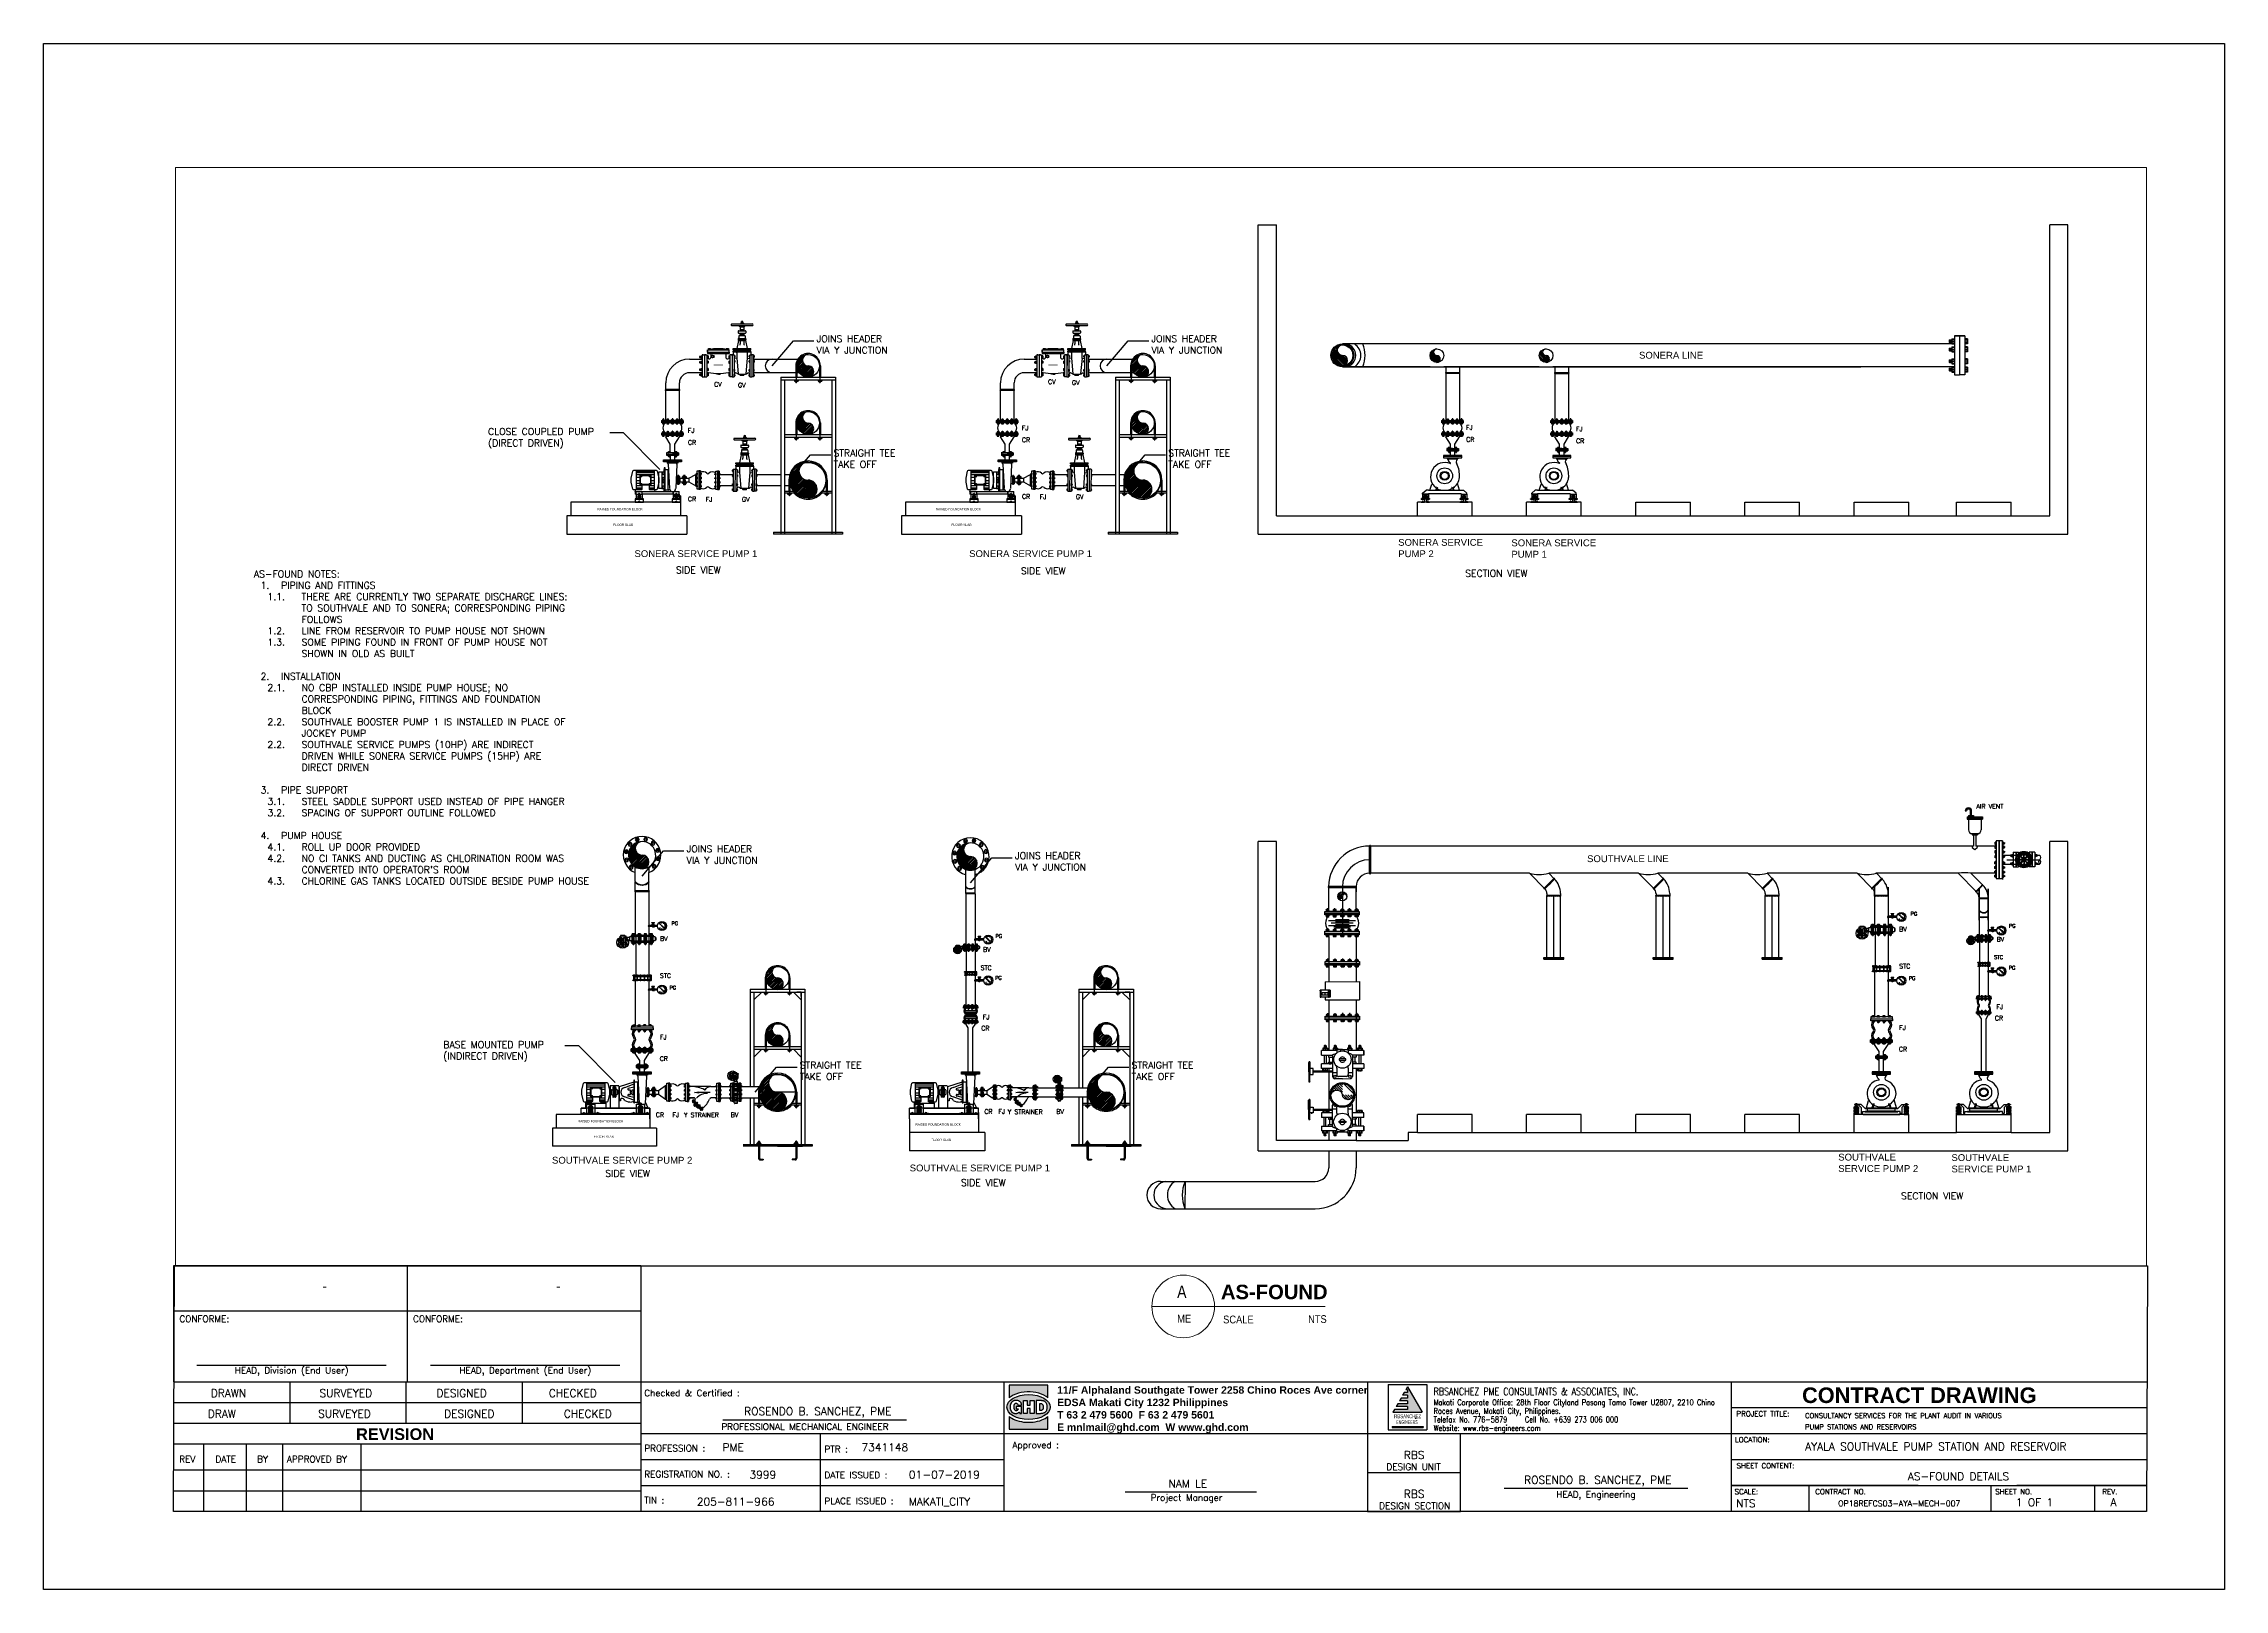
# Paper-space layout 'CONCEPTUAL' of a CAD drawing. Header units: inches, sheet in millimetres. Extents: x 23 to 864, y 4 to 600.
# The model-space entities are those that its viewports show. They can reach past a viewport. Long polylines and large blocks are cut down to what shows.
import ezdxf
from ezdxf.enums import TextEntityAlignment as Align

# ---------------------------------------------------------------- set-up
doc = ezdxf.new("R2010")
doc.units = ezdxf.units.IN
doc.header["$MEASUREMENT"] = 0
for name, pattern in [('CENTERX2', [4, 2.5, -0.5, 0.5, -0.5]), ('DASHED2', [0.375, 0.25, -0.125]), ('HIDDEN', [0.375, 0.25, -0.125])]:
    doc.linetypes.add(name, pattern=pattern)
doc.layers.get('Defpoints').update_dxf_attribs({"color": 8})
for name, color, linetype in [('71-12459_XREF-T-BLK_A1$0$BORDER', 6, 'Continuous'), ('71-12459_XREF-T-BLK_A1$0$G-25CO', 7, 'Continuous'), ('71-12459_XREF-T-BLK_A1$0$T_BLK_LINE', 1, 'Continuous'), ('71-12459_XREF-T-BLK_A1$0$T_BLK_TXT', 3, 'Continuous'), ('71-12459_XREF-T-BLK_A1$0$T_MWSI-LOGO', 2, 'Continuous'), ('71-12459_XREF-T-BLK_A1$0$TEXT', 3, 'Continuous'), ('FENCE', 1, 'Continuous'), ('G-TX25', 3, 'Continuous'), ('M-TTLB', 7, 'Continuous'), ('M-X-BKGD', 8, 'Continuous'), ('OUTSIDE', 253, 'Continuous'), ('RBS-TITLE-BORDER', 7, 'Continuous'), ('text', 3, 'Continuous'), ('TITLE', 7, 'Continuous')]:
    doc.layers.add(name, color=color, linetype=linetype)
doc.layers.add('71-12459_XREF-T-BLK_A1$0$G-152CO', color=7, linetype='Continuous', true_color=0x0065a4)
doc.layers.add('71-12459_XREF-T-BLK_A1$0$G-252CO', color=7, linetype='Continuous', true_color=0xaaaaaa)
doc.layers.add('G-ANNO-TTLB', color=6, linetype='Continuous', lineweight=9)
doc.styles.add('12', font='', dxfattribs={"height": 175})
doc.styles.add('71-12459_XREF-T-BLK_A1$0$ARIAL', font='arialbd.ttf')
doc.styles.add('71-12459_XREF-T-BLK_A1$0$ROMANT', font='romantic.ttf')
doc.styles.add('71-12459_XREF-T-BLK_A1$0$SIMPLEX', font='simplex.shx')
doc.styles.add('Arial_16', font='arial.ttf', dxfattribs={"width": 0.85, "height": 2.5})
doc.styles.add('Arial_20', font='arial.ttf', dxfattribs={"width": 0.8, "height": 4})
doc.styles.add('RomanS', font='romans.shx', dxfattribs={"width": 0.8})
doc.styles.add('SIMPLEX', font='simplex.shx')
doc.styles.add('SIMS', font='simplex.shx')
doc.styles.get("Standard").update_dxf_attribs({"font": 'arial.ttf'})
doc.styles.get('12').set_extended_font_data('Abadi MT Condensed Light')
doc.dimstyles.get("Standard").update_dxf_attribs({"dimtxt": 0.18, "dimasz": 0.18, "dimexe": 0.18, "dimexo": 0.0625, "dimgap": 0.09, "dimtad": 0, "dimtih": 1, "dimtoh": 1, "dimdec": 4, "dimzin": 0, "dimdsep": 46, "dimtxsty": 'Standard', "dimcen": 0.09, "dimadec": 0, "dimazin": 0, "dimtfac": 1, "dimtdec": 4, "dimtofl": 0, "dimtmove": 0, "dimatfit": 3, "dimfxl": 1, "dimtolj": 1, "dimtzin": 0, "dimarcsym": 0})
pattern_1 = [(45, (-40520.95, -145705.62), (-8.8388348, 8.8388348), [])]

# ---------------------------------------------------------------- blocks, each defined once
blk = doc.blocks.new('71-12459_XREF-T-BLK_A1$0$GHD_G_1032')
at = {"layer": '71-12459_XREF-T-BLK_A1$0$G-25CO', "insert": (0, 0), "char_height": 2.25, "width": 100.3017, "attachment_point": 4, "style": '71-12459_XREF-T-BLK_A1$0$ARIAL'}
blk.add_mtext('11/F Alphaland Southgate Tower 2258 Chino Roces Ave corner EDSA Makati City 1232 Philippines\\P{\\fArial|b1|i0|c0|p34;T }63 2 479 5600  {\\fArial|b1|i0|c0|p34;F} 63 2 479 5601\\P{\\fArial|b1|i0|c0|p34;E} mnlmail@ghd.com  {\\fArial|b1|i0|c0|p34;W} www.ghd.com', dxfattribs=at)
blk = doc.blocks.new('71-12459_XREF-T-BLK_A1$0$PROJ_INFO')
at = {"layer": '71-12459_XREF-T-BLK_A1$0$TEXT', "style": '71-12459_XREF-T-BLK_A1$0$SIMPLEX'}
for tag, p in [('PROJ_TITL1', (-138.93, 38.01)), ('PROJ_TITL2', (-138.93, 33.43)), ('LOC', (-138.93, 25.83)), ('CONT_NO', (-125.49, 2.11))]:
    blk.add_attdef(tag, p, '', height=3.17, dxfattribs=at)
blk = doc.blocks.new('STC600')
for p, q in [((0, 763), (-10, 763)), ((-10, 732), (-10, 763)), ((-10, 755), (0, 755)), ((-10, 740), (0, 740)), ((-10, 732), (0, 732)), ((0, 728), (-10, 728)), ((-10, 697), (-10, 728)), ((-10, 720), (0, 720)), ((-10, 704), (0, 704)), ((-10, 697), (0, 697)), ((0, 628), (-10, 628)), ((-10, 597), (-10, 628)), ((-10, 621), (0, 621)), ((-10, 605), (0, 605)), ((-10, 597), (0, 597)), ((0, 485), (-10, 485)), ((-10, 454), (-10, 485)), ((-10, 477), (0, 477)), ((-10, 462), (0, 462)), ((-10, 454), (0, 454)), ((0, 326), (-10, 326)), ((-10, 295), (-10, 326)), ((-10, 318), (0, 318)), ((-10, 303), (0, 303)), ((-10, 295), (0, 295)), ((-10, 152), (-10, 183)), ((0, 183), (-10, 183)), ((-10, 175), (0, 175)), ((-10, 159), (0, 159)), ((-10, 152), (0, 152)), ((0, 83), (-10, 83)), ((-10, 52), (-10, 83)), ((-10, 76), (0, 76)), ((-10, 60), (0, 60)), ((-10, 52), (0, 52)), ((0, 48), (-10, 48)), ((-10, 17), (-10, 48)), ((-10, 40), (0, 40)), ((-10, 25), (0, 25)), ((-10, 17), (0, 17)), ((0, 780), (12, 780)), ((0, 0), (0, 780)), ((0, 0), (12, 0)), ((12, 0), (12, 780)), ((203, 756), (12, 756)), ((203, 740), (12, 740)), ((44, 726), (12, 726)), ((203, 720), (12, 720)), ((203, 704), (12, 704)), ((203, 621), (12, 621)), ((203, 605), (12, 605)), ((203, 478), (12, 478)), ((203, 462), (12, 462)), ((203, 318), (12, 318)), ((203, 302), (12, 302)), ((203, 175), (12, 175)), ((203, 159), (12, 159)), ((203, 76), (12, 76)), ((203, 60), (12, 60)), ((12, 54), (44, 54)), ((203, 40), (12, 40)), ((203, 24), (12, 24)), ((44, 726), (44, 720)), ((44, 704), (44, 621)), ((44, 605), (44, 478)), ((44, 462), (44, 318)), ((44, 302), (44, 175)), ((44, 159), (44, 76)), ((44, 60), (44, 54)), ((171, 726), (171, 720)), ((203, 726), (171, 726)), ((171, 704), (171, 621)), ((171, 605), (171, 478)), ((171, 462), (171, 318)), ((171, 302), (171, 175)), ((171, 159), (171, 76)), ((171, 60), (171, 54)), ((203, 54), (171, 54)), ((203, 780), (215, 780)), ((203, 0), (203, 780)), ((203, 720), (203, 726)), ((203, 0), (215, 0)), ((215, 0), (215, 780)), ((215, 763), (226, 763)), ((244, 755), (215, 755)), ((215, 755), (244, 755)), ((244, 740), (215, 740)), ((226, 732), (215, 732)), ((215, 728), (226, 728)), ((244, 720), (215, 720)), ((244, 704), (215, 704)), ((226, 697), (215, 697)), ((215, 628), (226, 628)), ((244, 621), (215, 621)), ((244, 605), (215, 605)), ((226, 597), (215, 597)), ((215, 485), (226, 485)), ((244, 477), (215, 477)), ((244, 462), (215, 462)), ((226, 454), (215, 454)), ((215, 326), (226, 326)), ((244, 318), (215, 318)), ((244, 303), (215, 303)), ((226, 295), (215, 295)), ((215, 183), (226, 183)), ((244, 175), (215, 175)), ((244, 159), (215, 159)), ((226, 152), (215, 152)), ((215, 83), (226, 83)), ((244, 76), (215, 76)), ((244, 60), (215, 60)), ((226, 52), (215, 52)), ((215, 48), (226, 48)), ((215, 40), (244, 40)), ((215, 24), (244, 24)), ((226, 17), (215, 17)), ((226, 732), (226, 763)), ((226, 697), (226, 728)), ((226, 597), (226, 628)), ((226, 454), (226, 485)), ((226, 295), (226, 326)), ((226, 152), (226, 183)), ((226, 52), (226, 83)), ((226, 17), (226, 48)), ((244, 755), (244, 740)), ((244, 720), (244, 704)), ((244, 621), (244, 605)), ((244, 477), (244, 462)), ((244, 318), (244, 303)), ((244, 175), (244, 159)), ((244, 76), (244, 60)), ((244, 40), (244, 24))]:
    blk.add_line(p, q)
at = {"linetype": 'HIDDEN', "ltscale": 25}
for p, q in [((44, 756), (44, 740)), ((44, 621), (44, 605)), ((44, 478), (44, 462)), ((44, 318), (44, 302)), ((44, 175), (44, 159)), ((44, 40), (44, 24)), ((171, 756), (171, 740)), ((171, 621), (171, 605)), ((171, 478), (171, 462)), ((171, 318), (171, 302)), ((171, 175), (171, 159)), ((171, 40), (171, 24))]:
    blk.add_line(p, q, dxfattribs=at)
at = {"ltscale": 0.1}
for p, q in [((44, 720), (44, 704)), ((44, 720), (44, 704)), ((44, 714), (171, 714)), ((44, 76), (44, 60)), ((44, 60), (44, 76)), ((44, 66), (171, 66)), ((171, 720), (171, 704)), ((171, 720), (171, 704)), ((171, 76), (171, 60)), ((171, 60), (171, 76))]:
    blk.add_line(p, q, dxfattribs=at)
blk = doc.blocks.new('pressuregauge')
at = {"color": 8}
for p, q in [((-0.036, 0.145), (-0.04, 0.145)), ((-0.037, 0.141), (-0.04, 0.141)), ((-0.035, 0.153), (-0.039, 0.154)), ((-0.037, 0.149), (-0.039, 0.15)), ((-0.034, 0.137), (-0.039, 0.136)), ((0, 0.047), (-0.039, 0.047)), ((-0.035, 0.133), (-0.038, 0.132)), ((-0.035, 0.158), (-0.037, 0.159)), ((-0.032, 0.129), (-0.036, 0.127)), ((-0.031, 0.161), (-0.035, 0.163)), ((-0.031, 0.125), (-0.034, 0.123)), ((-0.031, 0.165), (-0.033, 0.167)), ((-0.031, 0.114), (-0.003, 0.143)), ((-0.031, 0.114), (-0.001, 0.141)), ((-0.028, 0.122), (-0.031, 0.12)), ((-0.027, 0.168), (-0.03, 0.17)), ((-0.025, 0.12), (-0.028, 0.116)), ((-0.025, 0.172), (-0.027, 0.174)), ((-0.021, 0.174), (-0.024, 0.177)), ((-0.018, 0.177), (-0.02, 0.179)), ((-0.014, 0.177), (-0.016, 0.181)), ((-0.011, 0.18), (-0.011, 0.183)), ((-0.006, 0.18), (-0.007, 0.184)), ((0.003, 0.145), (-0.003, 0.145)), ((0.003, 0.144), (-0.003, 0.144)), ((-0.002, 0.181), (-0.002, 0.184)), ((0, -0.004), (0, 0.094)), ((0.001, 0.148), (0.017, 0.164)), ((0.002, 0.181), (0.002, 0.184)), ((0.003, 0.145), (0.02, 0.161)), ((0.006, 0.181), (0.007, 0.184)), ((0.01, 0.178), (0.011, 0.183)), ((0.014, 0.179), (0.016, 0.181)), ((0.02, 0.161), (0.017, 0.164)), ((0.018, 0.176), (0.02, 0.179)), ((0.022, 0.174), (0.024, 0.177)), ((0.025, 0.171), (0.027, 0.174)), ((0.025, 0.12), (0.028, 0.116)), ((0.028, 0.169), (0.03, 0.17)), ((0.029, 0.164), (0.033, 0.167)), ((0.029, 0.121), (0.031, 0.12)), ((0.031, 0.125), (0.034, 0.123)), ((0.033, 0.162), (0.035, 0.163)), ((0.034, 0.157), (0.037, 0.159)), ((0.034, 0.133), (0.038, 0.132)), ((0.034, 0.129), (0.036, 0.128)), ((0.035, 0.141), (0.04, 0.141)), ((0.036, 0.154), (0.039, 0.154)), ((0.036, 0.149), (0.039, 0.15)), ((0.036, 0.137), (0.039, 0.136)), ((0.037, 0.145), (0.04, 0.145))]:
    blk.add_line(p, q, dxfattribs=at)
for p, q in [((-0.035, 0.062), (-0.039, 0.062)), ((-0.039, 0.033), (-0.039, 0.062)), ((-0.035, 0.033), (-0.039, 0.033)), ((-0.035, 0.033), (-0.035, 0.062)), ((-0.029, 0.051), (-0.035, 0.051)), ((-0.029, 0.045), (-0.035, 0.045)), ((-0.029, 0.044), (-0.029, 0.051)), ((-0.029, 0.051), (-0.024, 0.051)), ((-0.029, 0.044), (-0.024, 0.044)), ((-0.026, 0.054), (-0.028, 0.054)), ((-0.025, 0.041), (-0.028, 0.041)), ((-0.024, 0.051), (-0.024, 0.051)), ((-0.024, 0.045), (-0.024, 0.051)), ((-0.024, 0.044), (-0.024, 0.051)), ((-0.024, 0.045), (-0.024, 0.045)), ((-0.021, 0.055), (-0.022, 0.054)), ((-0.022, 0.041), (-0.022, 0.054)), ((-0.022, 0.051), (-0.019, 0.051)), ((-0.022, 0.043), (-0.019, 0.043)), ((-0.021, 0.04), (-0.022, 0.041)), ((-0.019, 0.055), (-0.021, 0.055)), ((-0.019, 0.04), (-0.021, 0.04)), ((-0.019, 0.036), (-0.019, 0.059)), ((-0.016, 0.059), (-0.019, 0.059)), ((-0.016, 0.036), (-0.019, 0.036)), ((-0.016, 0.036), (-0.016, 0.059)), ((-0.008, 0.056), (-0.016, 0.056)), ((-0.008, 0.039), (-0.016, 0.039)), ((-0.008, 0.06), (0.008, 0.06)), ((-0.008, 0.058), (-0.008, 0.06)), ((-0.008, 0.058), (0.008, 0.058)), ((-0.008, 0.039), (-0.008, 0.056)), ((-0.008, 0.037), (0.008, 0.037)), ((-0.008, 0.035), (-0.008, 0.037)), ((-0.008, 0.035), (0.008, 0.035)), ((-0.007, 0.095), (-0.007, 0.06)), ((-0.007, 0.035), (-0.007, 0)), ((-0.007, 0.013), (0.007, 0.013)), ((0.007, 0.095), (0.007, 0.06)), ((0.007, 0.035), (0.007, 0)), ((0.008, 0.058), (0.008, 0.06)), ((0.008, 0.035), (0.008, 0.037))]:
    blk.add_line(p, q)
blk.add_circle((0, 0.144), 0.05)
for centre, radius in [((-0.031, 0.114), 0.000463), ((0, 0.144), 0.00278)]:
    blk.add_circle(centre, radius, dxfattribs=at)
for radius, start, end in [(0.0398, 315, 225), (0.00343, 70.726, 200.654), (0.00343, 246.9077, 16.8356)]:
    blk.add_arc((0, 0.144), radius, start, end, dxfattribs=at)
for centre, radius, start, end in [((-0.035, 0.062), 0.000636, 0, 90), ((-0.035, 0.033), 0.000636, 270, 0), ((-0.028, 0.052), 0.00171, 87.3451, 214.6492), ((-0.028, 0.043), 0.00171, 145.3508, 250.7556), ((-0.026, 0.052), 0.00171, 325.3508, 92.6549), ((-0.026, 0.043), 0.00171, 289.2444, 34.6492), ((-0.024, 0.053), 0.0021, 270, 345.2887), ((-0.024, 0.043), 0.0021, 14.7113, 90), ((0.002, 0.047), 0.0134, 131.437, 140.1121), ((0.002, 0.047), 0.0134, 220.071, 228.563), ((0, 0), 0.00812, 143.3884, 36.6116), ((0, 0), 0.00652, 180, 0), ((-0.002, 0.047), 0.0134, 311.437, 48.563)]:
    blk.add_arc(centre, radius, start, end)
at = {"color": 8, "style": 'RomanS', "width": 0.7}
for s, p in [('3', (-0.032, 0.137)), ('6', (-0.029, 0.16)), ('0', (-0.022, 0.121)), ('9', (-0.012, 0.174)), ('12', (0.01, 0.174)), ('21', (0.021, 0.122)), ('15', (0.025, 0.164)), ('18', (0.031, 0.142))]:
    blk.add_text(s, height=0.00602, rotation=360, dxfattribs=at).set_placement(p, align=Align.MIDDLE)
blk = doc.blocks.new('PUMP MAIN')
for p, q in [((84486, 10391), (84624, 10391)), ((84486, 10391), (84486, 10378)), ((84486, 10378), (84624, 10378)), ((84495, 10364), (84494, 10378)), ((84614, 10364), (84614, 10378)), ((84624, 10391), (84624, 10378)), ((84242, 9975), (84214, 9975)), ((84214, 9963), (84214, 9975)), ((84217, 9998), (84217, 10005)), ((84217, 9982), (84217, 9989)), ((84236, 10006), (84220, 10006)), ((84220, 9997), (84236, 9997)), ((84236, 9990), (84220, 9990)), ((84220, 9981), (84236, 9981)), ((84221, 9980), (84221, 9981)), ((84221, 9980), (84222, 9979)), ((84221, 9979), (84222, 9978)), ((84221, 9979), (84222, 9979)), ((84221, 9977), (84222, 9978)), ((84221, 9977), (84222, 9976)), ((84221, 9975), (84222, 9976)), ((84221, 9975), (84221, 9975)), ((84222, 9998), (84222, 10005)), ((84222, 9982), (84222, 9989)), ((84234, 9979), (84222, 9979)), ((84234, 9977), (84222, 9978)), ((84234, 9976), (84222, 9976)), ((84234, 9981), (84232, 9981)), ((84234, 10005), (84234, 9998)), ((84234, 9989), (84234, 9982)), ((84235, 9980), (84234, 9981)), ((84234, 9981), (84234, 9981)), ((84235, 9980), (84234, 9979)), ((84235, 9978), (84234, 9979)), ((84235, 9978), (84234, 9977)), ((84235, 9976), (84234, 9977)), ((84235, 9975), (84234, 9976)), ((84235, 9976), (84234, 9976)), ((84238, 9998), (84238, 10005)), ((84238, 9982), (84238, 9989)), ((84242, 9963), (84242, 9975)), ((84359, 9952), (84387, 10048)), ((84445, 9996), (84431, 9952)), ((84455, 9993), (84442, 9952)), ((84655, 9993), (84668, 9952)), ((84665, 9996), (84679, 9952)), ((84751, 9952), (84721, 10055)), ((84868, 9963), (84868, 9975)), ((84868, 9975), (84896, 9975)), ((84872, 9998), (84872, 10005)), ((84872, 9982), (84872, 9989)), ((84874, 10006), (84890, 10006)), ((84890, 9997), (84874, 9997)), ((84874, 9990), (84890, 9990)), ((84890, 9981), (84874, 9981)), ((84875, 9980), (84876, 9981)), ((84875, 9980), (84876, 9979)), ((84875, 9978), (84876, 9979)), ((84875, 9978), (84876, 9977)), ((84875, 9976), (84876, 9977)), ((84875, 9975), (84876, 9976)), ((84875, 9976), (84876, 9976)), ((84876, 10005), (84876, 9998)), ((84876, 9989), (84876, 9982)), ((84876, 9981), (84878, 9981)), ((84876, 9981), (84876, 9981)), ((84876, 9979), (84888, 9979)), ((84876, 9977), (84888, 9978)), ((84876, 9976), (84888, 9976)), ((84888, 9998), (84888, 10005)), ((84888, 9982), (84888, 9989)), ((84889, 9980), (84888, 9979)), ((84889, 9979), (84888, 9978)), ((84889, 9979), (84888, 9979)), ((84889, 9977), (84888, 9978)), ((84889, 9977), (84888, 9976)), ((84889, 9975), (84888, 9976)), ((84889, 9980), (84889, 9981)), ((84889, 9975), (84889, 9975)), ((84893, 9998), (84893, 10005)), ((84893, 9982), (84893, 9989)), ((84896, 9963), (84896, 9975)), ((84203, 9943), (84219, 9941)), ((84203, 9928), (84219, 9926)), ((84203, 9913), (84219, 9911)), ((84204, 9898), (84220, 9896)), ((84216, 9868), (84216, 9875)), ((84235, 9876), (84219, 9876)), ((84219, 9867), (84235, 9867)), ((84221, 9946), (84222, 9945)), ((84221, 9946), (84221, 9946)), ((84221, 9944), (84222, 9945)), ((84221, 9943), (84222, 9944)), ((84221, 9944), (84222, 9944)), ((84221, 9943), (84222, 9942)), ((84221, 9942), (84222, 9942)), ((84221, 9931), (84222, 9930)), ((84221, 9931), (84221, 9931)), ((84221, 9930), (84222, 9929)), ((84221, 9930), (84222, 9930)), ((84221, 9928), (84222, 9929)), ((84221, 9928), (84222, 9927)), ((84221, 9927), (84222, 9927)), ((84221, 9916), (84222, 9916)), ((84221, 9915), (84222, 9916)), ((84221, 9915), (84222, 9914)), ((84221, 9913), (84222, 9914)), ((84221, 9913), (84222, 9912)), ((84221, 9912), (84222, 9912)), ((84221, 9912), (84221, 9911)), ((84221, 9868), (84221, 9875)), ((84234, 9945), (84222, 9945)), ((84229, 9943), (84222, 9944)), ((84223, 9942), (84222, 9942)), ((84234, 9930), (84222, 9930)), ((84230, 9928), (84222, 9929)), ((84224, 9927), (84222, 9927)), ((84234, 9915), (84222, 9916)), ((84231, 9914), (84222, 9914)), ((84225, 9912), (84222, 9912)), ((84234, 9946), (84223, 9947)), ((84234, 9932), (84224, 9932)), ((84234, 9917), (84225, 9917)), ((84234, 9948), (84230, 9948)), ((84234, 9933), (84231, 9933)), ((84234, 9918), (84232, 9919)), ((84233, 9875), (84233, 9868)), ((84235, 9949), (84234, 9948)), ((84235, 9947), (84234, 9948)), ((84235, 9947), (84234, 9946)), ((84235, 9946), (84234, 9946)), ((84235, 9946), (84234, 9945)), ((84235, 9944), (84234, 9945)), ((84235, 9934), (84234, 9933)), ((84235, 9932), (84234, 9933)), ((84235, 9932), (84234, 9932)), ((84235, 9931), (84234, 9932)), ((84235, 9931), (84234, 9930)), ((84235, 9929), (84234, 9930)), ((84235, 9918), (84234, 9918)), ((84235, 9919), (84234, 9918)), ((84235, 9918), (84234, 9917)), ((84235, 9916), (84234, 9917)), ((84235, 9916), (84234, 9915)), ((84235, 9914), (84234, 9915)), ((84235, 9949), (84235, 9949)), ((84235, 9934), (84235, 9934)), ((84235, 9919), (84235, 9919)), ((84236, 9949), (84252, 9948)), ((84236, 9934), (84252, 9933)), ((84236, 9919), (84252, 9918)), ((84236, 9904), (84253, 9903)), ((84252, 9888), (84236, 9889)), ((84237, 9868), (84237, 9875)), ((84315, 9865), (84795, 9865)), ((84342, 9942), (84342, 9948)), ((84342, 9948), (84768, 9948)), ((84342, 9942), (84768, 9942)), ((84342, 9907), (84768, 9907)), ((84342, 9900), (84342, 9907)), ((84342, 9900), (84768, 9900)), ((84359, 9952), (84751, 9952)), ((84375, 9907), (84375, 9942)), ((84735, 9907), (84375, 9907)), ((84735, 9907), (84735, 9942)), ((84768, 9942), (84768, 9948)), ((84768, 9900), (84768, 9907)), ((84874, 9904), (84857, 9903)), ((84874, 9949), (84858, 9948)), ((84874, 9934), (84858, 9933)), ((84874, 9919), (84858, 9918)), ((84858, 9888), (84874, 9889)), ((84873, 9868), (84873, 9875)), ((84875, 9949), (84876, 9948)), ((84875, 9949), (84875, 9949)), ((84875, 9947), (84876, 9948)), ((84875, 9947), (84876, 9946)), ((84875, 9946), (84876, 9946)), ((84875, 9946), (84876, 9945)), ((84875, 9944), (84876, 9945)), ((84875, 9934), (84875, 9934)), ((84875, 9934), (84876, 9933)), ((84875, 9932), (84876, 9933)), ((84875, 9932), (84876, 9932)), ((84875, 9931), (84876, 9932)), ((84875, 9931), (84876, 9930)), ((84875, 9929), (84876, 9930)), ((84875, 9918), (84876, 9918)), ((84875, 9919), (84876, 9918)), ((84875, 9918), (84876, 9917)), ((84875, 9916), (84876, 9917)), ((84875, 9916), (84876, 9915)), ((84875, 9914), (84876, 9915)), ((84875, 9876), (84891, 9876)), ((84891, 9867), (84875, 9867)), ((84876, 9948), (84880, 9948)), ((84876, 9946), (84887, 9947)), ((84876, 9945), (84888, 9945)), ((84876, 9933), (84879, 9933)), ((84876, 9932), (84886, 9932)), ((84876, 9930), (84888, 9930)), ((84876, 9918), (84878, 9919)), ((84876, 9917), (84885, 9917)), ((84876, 9915), (84888, 9916)), ((84877, 9875), (84877, 9868)), ((84879, 9914), (84888, 9914)), ((84880, 9928), (84888, 9929)), ((84881, 9943), (84888, 9944)), ((84885, 9912), (84888, 9912)), ((84886, 9927), (84888, 9927)), ((84887, 9942), (84888, 9942)), ((84889, 9946), (84888, 9945)), ((84889, 9944), (84888, 9945)), ((84889, 9943), (84888, 9944)), ((84889, 9944), (84888, 9944)), ((84889, 9943), (84888, 9942)), ((84889, 9942), (84888, 9942)), ((84889, 9931), (84888, 9930)), ((84889, 9930), (84888, 9929)), ((84889, 9930), (84888, 9930)), ((84889, 9928), (84888, 9929)), ((84889, 9928), (84888, 9927)), ((84889, 9927), (84888, 9927)), ((84889, 9916), (84888, 9916)), ((84889, 9915), (84888, 9916)), ((84889, 9915), (84888, 9914)), ((84889, 9913), (84888, 9914)), ((84889, 9913), (84888, 9912)), ((84889, 9912), (84888, 9912)), ((84889, 9946), (84889, 9946)), ((84889, 9931), (84889, 9931)), ((84889, 9912), (84889, 9911)), ((84889, 9868), (84889, 9875)), ((84906, 9898), (84890, 9896)), ((84907, 9943), (84891, 9941)), ((84907, 9928), (84891, 9926)), ((84907, 9913), (84891, 9911)), ((84894, 9868), (84894, 9875))]:
    blk.add_line(p, q)
for points in [[(84342, 9942), (84289, 9995), (84204, 9995), (84204, 9990), (84254, 9990), (84289, 9954), (84289, 9879), (84309, 9879), (84309, 9904), (84342, 9904)], [(84768, 9942), (84821, 9995), (84906, 9995), (84906, 9990), (84856, 9990), (84821, 9954), (84821, 9879), (84801, 9879), (84801, 9904), (84768, 9904)]]:
    blk.add_lwpolyline(points)
for points in [[(84248, 9997), (84248, 9995), (84210, 9995), (84210, 9997)], [(84862, 9997), (84862, 9995), (84900, 9995), (84900, 9997)], [(84257, 9963), (84257, 9950), (84199, 9950), (84199, 9963)], [(84257, 9883), (84257, 9870), (84199, 9870), (84199, 9883)], [(84257, 9870), (84257, 9865), (84199, 9865), (84199, 9870)], [(84247, 9867), (84247, 9865), (84209, 9865), (84209, 9867)], [(84853, 9963), (84853, 9950), (84911, 9950), (84911, 9963)], [(84853, 9883), (84853, 9870), (84911, 9870), (84911, 9883)], [(84853, 9870), (84853, 9865), (84911, 9865), (84911, 9870)], [(84863, 9867), (84863, 9865), (84901, 9865), (84901, 9867)]]:
    blk.add_lwpolyline(points, close=True)
for points in [[(84241, 9950), (84205, 9943, -0.656367), (84199, 9950)], [(84869, 9950), (84905, 9943, 0.656367), (84911, 9950)]]:
    blk.add_lwpolyline(points, format="xyb")
for points in [[(84253, 9938), (84205, 9928, -1.001057), (84203, 9938), (84251, 9948, -1.001015)], [(84253, 9923), (84205, 9913, -1.001057), (84203, 9923), (84251, 9933, -1.001015)], [(84253, 9908), (84205, 9898, -1.001057), (84203, 9908), (84251, 9918, -1.001015)], [(84253, 9893), (84205, 9883, -1.001057), (84203, 9893), (84251, 9903, -1.001015)], [(84857, 9938), (84905, 9928, 1.001057), (84907, 9938), (84859, 9948, 1.001015)], [(84857, 9923), (84905, 9913, 1.001057), (84907, 9923), (84859, 9933, 1.001015)], [(84857, 9908), (84905, 9898, 1.001057), (84907, 9908), (84859, 9918, 1.001015)], [(84857, 9893), (84905, 9883, 1.001057), (84907, 9893), (84859, 9903, 1.001015)]]:
    blk.add_lwpolyline(points, format="xyb", close=True)
for radius in [103, 58.5, 47.1]:
    blk.add_circle((84555, 10155), radius)
for centre, radius, start, end in [((84544, 10139), 176, 96.9255, 235.7497), ((84547, 10373), 52.4, 189.3044, 241.7281), ((84518, 10320), 7.76, 303.9544, 56.0456), ((84635, 10337), 34.5, 126.0695, 228.3449), ((84562, 10133), 185, 0.3028, 74.4939), ((84220, 10002), 3.48, 45.0088, 134.9912), ((84220, 10000), 3.48, 225.0088, 314.9912), ((84220, 9986), 3.48, 45.0088, 134.9912), ((84220, 9984), 3.48, 225.0088, 314.9912), ((84228, 9990), 15.9, 69.2913, 110.7087), ((84228, 10013), 15.9, 249.2913, 290.7087), ((84228, 9974), 15.9, 69.2913, 110.7087), ((84228, 9997), 15.9, 249.2913, 290.7087), ((84236, 10002), 3.47, 44.9141, 135.0859), ((84236, 10000), 3.47, 224.9141, 315.0859), ((84236, 9986), 3.47, 44.9141, 135.0859), ((84236, 9984), 3.47, 224.9141, 315.0859), ((84435, 10000), 11.2, 336.5811, 49.1689), ((84544, 10156), 191, 241.6313, 273.3611), ((84464, 9992), 9.07, 76.3265, 170.9387), ((84559, 10158), 193, 268.948, 300.2335), ((84646, 9992), 9.07, 9.0613, 103.6735), ((84562, 10153), 186, 303.4296, 354.1995), ((84675, 10000), 11.2, 130.8311, 203.4189), ((84874, 10002), 3.47, 44.9141, 135.0859), ((84874, 10000), 3.47, 224.9141, 315.0859), ((84874, 9986), 3.47, 44.9141, 135.0859), ((84874, 9984), 3.47, 224.9141, 315.0859), ((84882, 9990), 15.9, 69.2913, 110.7087), ((84882, 10013), 15.9, 249.2913, 290.7087), ((84882, 9974), 15.9, 69.2913, 110.7087), ((84882, 9997), 15.9, 249.2913, 290.7087), ((84890, 10002), 3.48, 45.0088, 134.9912), ((84890, 10000), 3.48, 225.0088, 314.9912), ((84890, 9986), 3.48, 45.0088, 134.9912), ((84890, 9984), 3.48, 225.0088, 314.9912), ((84219, 9873), 3.48, 45.0088, 134.9912), ((84219, 9871), 3.48, 225.0088, 314.9912), ((84227, 9860), 15.9, 69.2913, 110.7087), ((84227, 9883), 15.9, 249.2913, 290.7087), ((84235, 9873), 3.47, 44.9141, 135.0859), ((84235, 9871), 3.47, 224.9141, 315.0859), ((84252, 9883), 5, 0, 90), ((84858, 9883), 5, 90, 180), ((84875, 9873), 3.47, 44.9141, 135.0859), ((84875, 9871), 3.47, 224.9141, 315.0859), ((84883, 9860), 15.9, 69.2913, 110.7087), ((84883, 9883), 15.9, 249.2913, 290.7087), ((84891, 9873), 3.48, 45.0088, 134.9912), ((84891, 9871), 3.48, 225.0088, 314.9912)]:
    blk.add_arc(centre, radius, start, end)

msp = doc.modelspace()

# ---------------------------------------------------------------- hatches: boundary and pattern name
at = {"layer": 'M-X-BKGD'}
h = msp.add_hatch(dxfattribs=at)
h.set_pattern_fill('ANSI31', color=256, scale=100)
h.set_pattern_definition([(45, (-21028.537, -23930.106), (-8.8388348, 8.8388348), [])])
h.paths.add_polyline_path([(78735, -18961, 0.797671), (78691, -18771, -0.797806), (78648, -18581, 0.350006), (78496, -18771, 0.481449)])
h.paths.add_polyline_path([(78691, -18018, 0.414214), (78566, -18143, 0.414229), (78691, -18268, 0.999922), (78691, -18143, -1.000026)])
h.paths.add_polyline_path([(78692, -17640, 0.999917), (78691, -17515, -1), (78691, -17390, 0.414214), (78566, -17515, 0.414238)])
h = msp.add_hatch(dxfattribs=at)
h.set_pattern_fill('ANSI31', color=256, scale=100)
h.set_pattern_definition([(45, (-17349.437, -23930.106), (-8.8388348, 8.8388348), [])])
h.paths.add_polyline_path([(82414, -18961, 0.797671), (82371, -18771, -0.797806), (82327, -18581, 0.350006), (82176, -18771, 0.481449)])
h.paths.add_polyline_path([(82371, -18018, 0.414214), (82246, -18143, 0.414229), (82371, -18268, 0.999922), (82371, -18143, -1.000026)])
h.paths.add_polyline_path([(82371, -17640, 0.999917), (82371, -17515, -1), (82371, -17390, 0.414214), (82246, -17515, 0.414238)])
h = msp.add_hatch(dxfattribs=at)
h.set_pattern_fill('ANSI31', color=256, scale=100, angle=90)
h.set_pattern_definition([(135, (100923.769, -94904.831), (-8.8388348, -8.8388348), [])])
h.paths.add_polyline_path([(84564, -17514, 1), (84564, -17400, -1), (84564, -17285, 1)])
h = msp.add_hatch(dxfattribs=at)
h.set_pattern_fill('ANSI31', color=256, scale=100, angle=90)
h.set_pattern_definition([(135, (92133.149, -99546.418), (-8.8388348, -8.8388348), [])])
h.paths.add_polyline_path([(85603, -17478, 1), (85603, -17403, -1), (85603, -17328, 1)])
h = msp.add_hatch(dxfattribs=at)
h.set_pattern_fill('ANSI31', color=256, scale=100, angle=90)
h.set_pattern_definition([(135, (93333.149, -99546.418), (-8.8388348, -8.8388348), [])])
h.paths.add_polyline_path([(86803, -17478, 1), (86803, -17403, -1), (86803, -17328, 1)])
h = msp.add_hatch(dxfattribs=at)
h.set_pattern_fill('ANSI31', color=256, scale=100)
h.set_pattern_definition([(45, (5859.378, -33757.436), (-8.8388348, 8.8388348), [])])
h.paths.add_polyline_path([(85851, -17597, 1), (85851, -17587), (85701, -17587, 1), (85701, -17597)])
h = msp.add_hatch(dxfattribs=at)
h.set_pattern_fill('ANSI31', color=256, scale=100)
h.set_pattern_definition([(45, (7059.378, -33759.222), (-8.8388348, 8.8388348), [])])
h.paths.add_polyline_path([(87051, -17599, 1), (87051, -17589), (86901, -17589, 1), (86901, -17599)])
h = msp.add_hatch(dxfattribs=at)
h.set_pattern_fill('ANSI31', color=256, scale=100)
h.set_pattern_definition(pattern_1)
h.paths.add_polyline_path([(76866, -22893, -1), (76866, -22743, 0.767327), (76791, -23023, 0.131653), (76866, -23043, 1)])
h = msp.add_hatch(dxfattribs=at)
h.set_pattern_fill('ANSI31', color=256, scale=100)
h.set_pattern_definition(pattern_1)
h.paths.add_polyline_path([(80475, -22908, -1), (80475, -22758, 0.767327), (80400, -23038, 0.131653), (80475, -23058, 1)])
h = msp.add_hatch(dxfattribs=at)
h.set_pattern_fill('ANSI31', color=256, scale=100)
h.set_pattern_definition([(45, (-10781.664, -35658.236), (-8.8388348, 8.8388348), [])])
h.paths.add_polyline_path([(76941, -23189, 0.361193), (76941, -23182, -0.485951), (76791, -23182, 0.361193), (76791, -23189, 0.448765)])
h = msp.add_hatch(dxfattribs=at)
h.set_pattern_fill('ANSI31', color=256, scale=66.7)
h.set_pattern_definition([(45, (22015.115, -31558.748), (-5.8955028, 5.8955028), [])])
h.paths.add_polyline_path([(80426, -23237, 0.361193), (80426, -23242, 0.448765), (80526, -23242, 0.361193), (80526, -23237, -0.485951)])
h = msp.add_hatch(dxfattribs=at)
h.set_pattern_fill('ANSI31', color=256, scale=100)
h.set_pattern_definition([(45, (7059.378, -35708.158), (-8.8388348, 8.8388348), [])])
h.paths.add_polyline_path([(84514, -23347, 0.986582), (84564, -23347), (84564, -23347, -1.000006), (84614, -23347, 1.000003)])
h = msp.add_hatch(dxfattribs=at)
h.set_pattern_fill('ANSI31', color=256, scale=66.7)
h.set_pattern_definition([(45, (33152.6045, -31820.943), (-5.8955028, 5.8955028), [])])
h.paths.add_polyline_path([(91564, -23499, 0.361193), (91564, -23504, 0.448765), (91664, -23504, 0.361193), (91664, -23499, -0.485951)])
h = msp.add_hatch(dxfattribs=at)
h.set_pattern_fill('ANSI31', color=256, scale=100)
h.set_pattern_definition([(45, (-21363.528, -30658.236), (-8.8388348, 8.8388348), [])])
h.paths.add_polyline_path([(78400, -25689, 0.797755), (78356, -25499, -0.797722), (78313, -25309, 0.350006), (78161, -25499, 0.481449)])
h.paths.add_polyline_path([(78356, -24746, 0.414214), (78231, -24871, 0.414214), (78356, -24996, 1), (78356, -24871, -1)])
h.paths.add_polyline_path([(78356, -24368, 1), (78356, -24243, -1), (78356, -24118, 0.414214), (78231, -24243, 0.414214)])
h = msp.add_hatch(dxfattribs=at)
h.set_pattern_fill('ANSI31', color=256, scale=100)
h.set_pattern_definition([(45, (-17753.236, -30658.236), (-8.8388348, 8.8388348), [])])
h.paths.add_polyline_path([(82010, -25689, 0.797755), (81967, -25499, -0.797722), (81923, -25309, 0.350006), (81772, -25499, 0.481449)])
h.paths.add_polyline_path([(81967, -24746, 0.414214), (81842, -24871, 0.414214), (81967, -24996, 1), (81967, -24871, -1)])
h.paths.add_polyline_path([(81967, -24368, 1), (81967, -24243, -1), (81967, -24118, 0.414214), (81842, -24243, 0.414214)])
h = msp.add_hatch(dxfattribs=at)
h.set_pattern_fill('ANSI31', color=256)
h.set_pattern_definition([(45, (7059.37806, -35708.15788), (-0.08838834765, 0.08838834765), [])])
h.paths.add_polyline_path([(84326, -24379), (84320, -24379), (84320, -24455), (84326, -24455)])
h = msp.add_hatch(dxfattribs=at)
h.set_pattern_fill('ANSI31', color=256, scale=147.058676, angle=450, style=0)
h.set_pattern_definition([(135, (102361.338, -136254.258), (-12.9982734, -12.9982734), [])])
edge = h.paths.add_edge_path()
edge.add_arc((84564, -25529), 125, 0, 90, ccw=False)
edge.add_ellipse((84627, -25529), major_axis=(-62.5, 0), ratio=0.835274, start_angle=0, end_angle=180, ccw=False)
edge.add_line((84564, -25529), (84564, -25404))
edge = h.paths.add_edge_path()
edge.add_ellipse((84502, -25529), major_axis=(-62.5, 0), ratio=0.835274, start_angle=180, end_angle=360)
edge.add_arc((84564, -25529), 125, -270, -180.3299, ccw=False)
edge.add_line((84564, -25404), (84564, -25528))
h = msp.add_hatch(dxfattribs=at)
h.set_pattern_fill('DOTS', color=256, scale=24.417891, angle=180, style=0)
h.set_pattern_definition([(360, (51501.9672, -7068.8624), (0.76305911, -1.526118215), [0, -1.526118215])])
h.paths.add_polyline_path([(77489, -25493), (77444, -25501), (77489, -25509)])
h = msp.add_hatch(dxfattribs=at)
h.set_pattern_fill('DOTS', color=256, scale=19.534313, angle=180, style=0)
h.set_pattern_definition([(360, (60220.8035, -10754.9549), (0.610447286, -1.22089457), [0, -1.22089457])])
h.paths.add_polyline_path([(81011, -25494), (80974, -25501), (81011, -25507)])

# ---------------------------------------------------------------- linework, layer by layer
for p, q in [((83639, -19365), (83639, -15965)), ((83639, -15965), (83839, -15965)), ((83839, -19165), (83839, -15965)), ((92339, -19165), (92339, -15965)), ((92539, -15965), (92339, -15965)), ((92539, -19365), (92539, -15965)), ((91237, -17230), (91234, -17233)), ((91234, -17233), (91234, -17254)), ((91234, -17233), (91234, -17254)), ((91237, -17258), (91234, -17254)), ((91237, -17230), (91237, -17258)), ((91237, -17230), (91264, -17230)), ((91237, -17258), (91264, -17258)), ((91241, -17230), (91241, -17258)), ((91245, -17230), (91245, -17258)), ((91248, -17230), (91248, -17258)), ((91252, -17230), (91252, -17258)), ((91256, -17230), (91256, -17258)), ((91260, -17230), (91260, -17258)), ((91264, -17230), (91260, -17230)), ((91264, -17258), (91260, -17258)), ((91264, -17217), (91292, -17217)), ((91264, -17217), (91264, -17272)), ((91269, -17224), (91292, -17224)), ((91269, -17244), (91292, -17244)), ((91292, -17187), (91349, -17187)), ((91349, -17187), (91292, -17187)), ((91292, -17187), (91292, -17613)), ((91349, -17187), (91349, -17613)), ((91349, -17187), (91407, -17187)), ((91407, -17187), (91349, -17187)), ((91349, -17187), (91349, -17613)), ((91407, -17187), (91407, -17613)), ((91435, -17217), (91407, -17217)), ((91430, -17224), (91407, -17224)), ((91430, -17244), (91407, -17244)), ((91435, -17230), (91434, -17230)), ((91435, -17217), (91435, -17272)), ((77389, -17440), (77526, -17440)), ((77500, -17412), (77499, -17413)), ((77499, -17413), (77499, -17423)), ((77499, -17423), (77500, -17423)), ((77500, -17470), (77499, -17471)), ((77499, -17471), (77499, -17480)), ((77499, -17480), (77500, -17481)), ((77500, -17412), (77513, -17412)), ((77500, -17423), (77513, -17423)), ((77500, -17470), (77513, -17470)), ((77500, -17481), (77513, -17481)), ((77501, -17412), (77501, -17423)), ((77501, -17412), (77501, -17423)), ((77501, -17470), (77501, -17481)), ((77501, -17470), (77501, -17481)), ((77503, -17412), (77503, -17423)), ((77503, -17412), (77503, -17423)), ((77503, -17412), (77503, -17423)), ((77503, -17470), (77503, -17481)), ((77503, -17470), (77503, -17481)), ((77503, -17470), (77503, -17481)), ((77504, -17412), (77504, -17423)), ((77504, -17470), (77504, -17481)), ((77506, -17412), (77506, -17423)), ((77506, -17470), (77506, -17481)), ((77508, -17412), (77508, -17423)), ((77508, -17470), (77508, -17481)), ((77510, -17412), (77510, -17423)), ((77510, -17470), (77510, -17481)), ((77511, -17412), (77511, -17423)), ((77511, -17470), (77511, -17481)), ((77513, -17405), (77526, -17405)), ((77513, -17405), (77513, -17430)), ((77513, -17430), (77526, -17430)), ((77513, -17462), (77526, -17462)), ((77513, -17462), (77513, -17487)), ((77513, -17487), (77526, -17487)), ((77516, -17408), (77526, -17408)), ((77516, -17417), (77526, -17417)), ((77516, -17426), (77526, -17426)), ((77516, -17465), (77526, -17465)), ((77516, -17474), (77526, -17474)), ((77516, -17484), (77526, -17484)), ((77526, -17396), (77539, -17396)), ((77526, -17396), (77526, -17635)), ((77539, -17396), (77526, -17396)), ((77539, -17396), (77553, -17396)), ((77566, -17396), (77553, -17396)), ((77553, -17396), (77566, -17396)), ((77553, -17396), (77553, -17635)), ((77566, -17396), (77579, -17396)), ((77579, -17396), (77579, -17635)), ((77592, -17405), (77579, -17405)), ((77589, -17408), (77579, -17408)), ((77589, -17417), (77579, -17417)), ((77589, -17426), (77579, -17426)), ((77592, -17430), (77579, -17430)), ((77592, -17462), (77579, -17462)), ((77589, -17465), (77579, -17465)), ((77589, -17474), (77579, -17474)), ((77589, -17483), (77579, -17483)), ((77592, -17487), (77579, -17487)), ((77586, -17339), (77825, -17339)), ((77586, -17352), (77586, -17339)), ((77586, -17366), (77586, -17352)), ((77586, -17352), (77586, -17366)), ((77586, -17366), (77825, -17366)), ((77586, -17366), (77586, -17378)), ((77586, -17378), (77825, -17378)), ((77592, -17405), (77592, -17430)), ((77592, -17462), (77592, -17487)), ((77595, -17326), (77595, -17339)), ((77595, -17326), (77620, -17326)), ((77598, -17329), (77598, -17339)), ((77607, -17329), (77607, -17339)), ((77616, -17329), (77616, -17339)), ((77620, -17326), (77620, -17339)), ((77634, -17404), (77631, -17412)), ((77631, -17412), (77634, -17420)), ((77642, -17401), (77634, -17404)), ((77634, -17420), (77642, -17423)), ((77650, -17404), (77642, -17401)), ((77642, -17423), (77650, -17420)), ((77653, -17412), (77650, -17404)), ((77650, -17420), (77653, -17412)), ((77652, -17326), (77652, -17339)), ((77652, -17326), (77677, -17326)), ((77655, -17329), (77655, -17339)), ((77664, -17329), (77664, -17339)), ((77673, -17329), (77673, -17339)), ((77677, -17326), (77677, -17339)), ((77733, -17326), (77733, -17339)), ((77733, -17326), (77758, -17326)), ((77736, -17329), (77736, -17339)), ((77745, -17329), (77745, -17339)), ((77755, -17329), (77755, -17339)), ((77758, -17326), (77758, -17339)), ((77791, -17326), (77791, -17339)), ((77791, -17326), (77816, -17326)), ((77794, -17329), (77794, -17339)), ((77803, -17329), (77803, -17339)), ((77812, -17329), (77812, -17339)), ((77816, -17326), (77816, -17339)), ((77819, -17405), (77819, -17430)), ((77819, -17405), (77832, -17405)), ((77819, -17430), (77832, -17430)), ((77819, -17462), (77819, -17487)), ((77819, -17462), (77832, -17462)), ((77819, -17487), (77832, -17487)), ((77821, -17408), (77832, -17408)), ((77821, -17417), (77832, -17417)), ((77821, -17426), (77832, -17426)), ((77821, -17465), (77832, -17465)), ((77821, -17474), (77832, -17474)), ((77821, -17483), (77832, -17483)), ((77825, -17352), (77825, -17339)), ((77825, -17366), (77825, -17352)), ((77825, -17366), (77825, -17378)), ((77845, -17395), (77832, -17395)), ((77832, -17395), (77832, -17635)), ((77858, -17395), (77845, -17395)), ((77845, -17395), (77858, -17395)), ((77858, -17395), (77858, -17635)), ((78092, -17440), (78579, -17440)), ((81068, -17440), (81205, -17440)), ((81179, -17412), (81178, -17413)), ((81178, -17413), (81178, -17423)), ((81178, -17423), (81179, -17423)), ((81179, -17470), (81178, -17471)), ((81178, -17471), (81178, -17480)), ((81178, -17480), (81179, -17481)), ((81179, -17412), (81192, -17412)), ((81179, -17423), (81192, -17423)), ((81179, -17470), (81192, -17470)), ((81179, -17481), (81192, -17481)), ((81180, -17412), (81180, -17423)), ((81180, -17412), (81180, -17423)), ((81180, -17470), (81180, -17481)), ((81180, -17470), (81180, -17481)), ((81182, -17412), (81182, -17423)), ((81182, -17412), (81182, -17423)), ((81182, -17412), (81182, -17423)), ((81182, -17470), (81182, -17481)), ((81182, -17470), (81182, -17481)), ((81182, -17470), (81182, -17481)), ((81184, -17412), (81184, -17423)), ((81184, -17470), (81184, -17481)), ((81185, -17412), (81185, -17423)), ((81185, -17470), (81185, -17481)), ((81187, -17412), (81187, -17423)), ((81187, -17470), (81187, -17481)), ((81189, -17412), (81189, -17423)), ((81189, -17470), (81189, -17481)), ((81190, -17412), (81190, -17423)), ((81190, -17470), (81190, -17481)), ((81192, -17405), (81205, -17405)), ((81192, -17405), (81192, -17430)), ((81192, -17430), (81205, -17430)), ((81192, -17462), (81205, -17462)), ((81192, -17462), (81192, -17487)), ((81192, -17487), (81205, -17487)), ((81195, -17408), (81205, -17408)), ((81195, -17417), (81205, -17417)), ((81195, -17426), (81205, -17426)), ((81195, -17465), (81205, -17465)), ((81195, -17474), (81205, -17474)), ((81195, -17484), (81205, -17484)), ((81205, -17396), (81218, -17396)), ((81205, -17396), (81205, -17635)), ((81218, -17396), (81205, -17396)), ((81218, -17396), (81232, -17396)), ((81245, -17396), (81232, -17396)), ((81232, -17396), (81245, -17396)), ((81232, -17396), (81232, -17635)), ((81245, -17396), (81258, -17396)), ((81258, -17396), (81258, -17635)), ((81271, -17405), (81258, -17405)), ((81269, -17408), (81258, -17408)), ((81269, -17417), (81258, -17417)), ((81269, -17426), (81258, -17426)), ((81271, -17430), (81258, -17430)), ((81271, -17462), (81258, -17462)), ((81269, -17465), (81258, -17465)), ((81269, -17474), (81258, -17474)), ((81269, -17483), (81258, -17483)), ((81271, -17487), (81258, -17487)), ((81265, -17339), (81504, -17339)), ((81265, -17352), (81265, -17339)), ((81265, -17366), (81265, -17352)), ((81265, -17352), (81265, -17366)), ((81265, -17366), (81504, -17366)), ((81265, -17366), (81265, -17378)), ((81265, -17378), (81504, -17378)), ((81271, -17405), (81271, -17430)), ((81271, -17462), (81271, -17487)), ((81274, -17326), (81274, -17339)), ((81274, -17326), (81299, -17326)), ((81277, -17329), (81277, -17339)), ((81286, -17329), (81286, -17339)), ((81295, -17329), (81295, -17339)), ((81299, -17326), (81299, -17339)), ((81313, -17404), (81310, -17412)), ((81310, -17412), (81313, -17420)), ((81321, -17401), (81313, -17404)), ((81313, -17420), (81321, -17423)), ((81329, -17404), (81321, -17401)), ((81321, -17423), (81329, -17420)), ((81332, -17412), (81329, -17404)), ((81329, -17420), (81332, -17412)), ((81331, -17326), (81331, -17339)), ((81331, -17326), (81356, -17326)), ((81334, -17329), (81334, -17339)), ((81343, -17329), (81343, -17339)), ((81353, -17329), (81353, -17339)), ((81356, -17326), (81356, -17339)), ((81413, -17326), (81413, -17339)), ((81413, -17326), (81437, -17326)), ((81416, -17329), (81416, -17339)), ((81425, -17329), (81425, -17339)), ((81434, -17329), (81434, -17339)), ((81437, -17326), (81437, -17339)), ((81470, -17326), (81470, -17339)), ((81470, -17326), (81495, -17326)), ((81473, -17329), (81473, -17339)), ((81482, -17329), (81482, -17339)), ((81491, -17329), (81491, -17339)), ((81495, -17326), (81495, -17339)), ((81498, -17405), (81498, -17430)), ((81498, -17405), (81511, -17405)), ((81498, -17430), (81511, -17430)), ((81498, -17462), (81498, -17487)), ((81498, -17462), (81511, -17462)), ((81498, -17487), (81511, -17487)), ((81500, -17408), (81511, -17408)), ((81500, -17417), (81511, -17417)), ((81500, -17426), (81511, -17426)), ((81500, -17465), (81511, -17465)), ((81500, -17474), (81511, -17474)), ((81500, -17483), (81511, -17483)), ((81504, -17352), (81504, -17339)), ((81504, -17366), (81504, -17352)), ((81504, -17366), (81504, -17378)), ((81524, -17395), (81511, -17395)), ((81511, -17395), (81511, -17635)), ((81537, -17395), (81524, -17395)), ((81524, -17395), (81537, -17395)), ((81537, -17395), (81537, -17635)), ((81771, -17440), (82258, -17440)), ((91292, -17275), (84564, -17275)), ((91237, -17321), (91234, -17325)), ((91234, -17325), (91234, -17345)), ((91234, -17325), (91234, -17345)), ((91237, -17349), (91234, -17345)), ((91237, -17450), (91234, -17454)), ((91234, -17454), (91234, -17474)), ((91234, -17454), (91234, -17474)), ((91237, -17478), (91234, -17474)), ((91237, -17321), (91237, -17349)), ((91237, -17321), (91264, -17321)), ((91237, -17349), (91264, -17349)), ((91237, -17450), (91237, -17478)), ((91237, -17450), (91264, -17450)), ((91237, -17478), (91264, -17478)), ((91241, -17321), (91241, -17349)), ((91241, -17450), (91241, -17478)), ((91245, -17321), (91245, -17349)), ((91245, -17450), (91245, -17478)), ((91248, -17321), (91248, -17349)), ((91248, -17450), (91248, -17478)), ((91252, -17321), (91252, -17349)), ((91252, -17450), (91252, -17478)), ((91256, -17321), (91256, -17349)), ((91256, -17450), (91256, -17478)), ((91260, -17321), (91260, -17349)), ((91264, -17321), (91260, -17321)), ((91260, -17450), (91260, -17478)), ((91264, -17272), (91292, -17272)), ((91264, -17308), (91292, -17308)), ((91264, -17308), (91264, -17363)), ((91264, -17363), (91292, -17363)), ((91264, -17437), (91292, -17437)), ((91264, -17437), (91264, -17492)), ((91264, -17492), (91292, -17492)), ((91269, -17263), (91292, -17263)), ((91269, -17315), (91292, -17315)), ((91269, -17335), (91292, -17335)), ((91269, -17355), (91292, -17355)), ((91269, -17444), (91292, -17444)), ((91269, -17464), (91292, -17464)), ((91269, -17484), (91292, -17484)), ((91349, -17275), (91349, -17525)), ((91349, -17290), (91349, -17510)), ((91430, -17263), (91407, -17263)), ((91435, -17272), (91407, -17272)), ((91435, -17308), (91407, -17308)), ((91430, -17315), (91407, -17315)), ((91430, -17335), (91407, -17335)), ((91430, -17355), (91407, -17355)), ((91435, -17363), (91407, -17363)), ((91435, -17437), (91407, -17437)), ((91430, -17444), (91407, -17444)), ((91430, -17464), (91407, -17464)), ((91430, -17484), (91407, -17484)), ((91435, -17492), (91407, -17492)), ((91435, -17308), (91435, -17363)), ((91435, -17437), (91435, -17492)), ((77126, -17710), (77126, -17703)), ((77126, -18116), (77126, -17710)), ((77276, -17710), (77276, -17703)), ((77276, -18116), (77276, -17710)), ((77389, -17590), (77526, -17590)), ((77500, -17551), (77499, -17552)), ((77499, -17552), (77499, -17561)), ((77499, -17561), (77500, -17562)), ((77500, -17608), (77499, -17609)), ((77499, -17609), (77499, -17619)), ((77499, -17619), (77500, -17619)), ((77500, -17551), (77513, -17551)), ((77500, -17562), (77513, -17562)), ((77500, -17608), (77513, -17608)), ((77500, -17619), (77513, -17619)), ((77501, -17551), (77501, -17562)), ((77501, -17551), (77501, -17562)), ((77501, -17608), (77501, -17619)), ((77501, -17608), (77501, -17619)), ((77503, -17551), (77503, -17562)), ((77503, -17551), (77503, -17562)), ((77503, -17551), (77503, -17562)), ((77503, -17608), (77503, -17619)), ((77503, -17608), (77503, -17619)), ((77503, -17608), (77503, -17619)), ((77504, -17551), (77504, -17562)), ((77504, -17608), (77504, -17619)), ((77506, -17551), (77506, -17562)), ((77506, -17608), (77506, -17619)), ((77508, -17551), (77508, -17562)), ((77508, -17608), (77508, -17619)), ((77510, -17551), (77510, -17562)), ((77510, -17608), (77510, -17619)), ((77511, -17551), (77511, -17562)), ((77511, -17608), (77511, -17619)), ((77513, -17544), (77526, -17544)), ((77513, -17544), (77513, -17568)), ((77513, -17568), (77526, -17568)), ((77513, -17601), (77526, -17601)), ((77513, -17601), (77513, -17626)), ((77513, -17626), (77526, -17626)), ((77516, -17547), (77526, -17547)), ((77516, -17556), (77526, -17556)), ((77516, -17565), (77526, -17565)), ((77516, -17604), (77526, -17604)), ((77516, -17613), (77526, -17613)), ((77516, -17622), (77526, -17622)), ((77526, -17635), (77539, -17635)), ((77539, -17635), (77553, -17635)), ((77553, -17635), (77566, -17635)), ((77566, -17635), (77579, -17635)), ((77592, -17543), (77579, -17543)), ((77589, -17546), (77579, -17546)), ((77589, -17555), (77579, -17555)), ((77589, -17564), (77579, -17564)), ((77592, -17568), (77579, -17568)), ((77592, -17601), (77579, -17601)), ((77589, -17604), (77579, -17604)), ((77589, -17613), (77579, -17613)), ((77589, -17622), (77579, -17622)), ((77592, -17626), (77579, -17626)), ((77592, -17543), (77592, -17568)), ((77592, -17601), (77592, -17626)), ((77688, -17608), (77688, -17600)), ((77705, -17608), (77688, -17608)), ((77705, -17608), (77723, -17608)), ((77723, -17608), (77723, -17600)), ((77819, -17543), (77819, -17568)), ((77819, -17543), (77832, -17543)), ((77819, -17568), (77832, -17568)), ((77819, -17601), (77819, -17625)), ((77819, -17601), (77832, -17601)), ((77819, -17625), (77832, -17625)), ((77821, -17546), (77832, -17546)), ((77821, -17555), (77832, -17555)), ((77821, -17564), (77832, -17564)), ((77821, -17604), (77832, -17604)), ((77821, -17613), (77832, -17613)), ((77821, -17622), (77832, -17622)), ((77845, -17635), (77832, -17635)), ((77858, -17635), (77845, -17635)), ((78092, -17590), (78556, -17590)), ((78391, -17640), (78391, -19365)), ((78391, -17640), (78991, -17640)), ((78391, -17670), (78991, -17670)), ((78431, -17670), (78431, -19365)), ((78542, -17670), (78542, -17685)), ((78542, -17685), (78581, -17685)), ((78553, -17687), (78553, -17692)), ((78568, -17693), (78555, -17693)), ((78556, -17515), (78556, -17640)), ((78566, -17640), (78556, -17640)), ((78557, -17687), (78557, -17692)), ((78558, -17693), (78558, -17693)), ((78558, -17693), (78558, -17694)), ((78565, -17693), (78558, -17694)), ((78558, -17694), (78558, -17694)), ((78558, -17694), (78558, -17695)), ((78565, -17694), (78558, -17695)), ((78558, -17695), (78558, -17695)), ((78558, -17696), (78558, -17695)), ((78558, -17695), (78558, -17695)), ((78565, -17695), (78558, -17695)), ((78558, -17696), (78558, -17696)), ((78558, -17697), (78558, -17696)), ((78565, -17696), (78558, -17696)), ((78558, -17697), (78558, -17697)), ((78558, -17698), (78558, -17697)), ((78565, -17697), (78558, -17697)), ((78558, -17698), (78558, -17698)), ((78558, -17699), (78558, -17698)), ((78565, -17698), (78558, -17698)), ((78565, -17699), (78558, -17699)), ((78558, -17699), (78559, -17700)), ((78559, -17700), (78563, -17700)), ((78561, -17640), (78561, -17670)), ((78565, -17699), (78563, -17700)), ((78565, -17693), (78565, -17693)), ((78566, -17694), (78565, -17693)), ((78566, -17695), (78565, -17694)), ((78566, -17694), (78565, -17694)), ((78566, -17696), (78565, -17695)), ((78566, -17695), (78565, -17695)), ((78566, -17696), (78565, -17696)), ((78566, -17697), (78565, -17696)), ((78566, -17698), (78565, -17697)), ((78566, -17697), (78565, -17697)), ((78566, -17698), (78565, -17698)), ((78566, -17698), (78565, -17699)), ((78566, -17698), (78565, -17698)), ((78566, -17515), (78566, -17640)), ((78566, -17590), (78591, -17590)), ((78566, -17692), (78566, -17687)), ((78569, -17687), (78569, -17692)), ((78581, -17670), (78581, -17685)), ((78802, -17670), (78802, -17685)), ((78802, -17685), (78841, -17685)), ((78813, -17687), (78813, -17692)), ((78828, -17693), (78815, -17693)), ((78816, -17515), (78816, -17640)), ((78826, -17640), (78816, -17640)), ((78817, -17687), (78817, -17692)), ((78818, -17693), (78818, -17693)), ((78818, -17693), (78818, -17694)), ((78825, -17693), (78818, -17694)), ((78818, -17694), (78818, -17694)), ((78818, -17694), (78818, -17695)), ((78825, -17694), (78818, -17695)), ((78818, -17695), (78818, -17695)), ((78818, -17696), (78818, -17695)), ((78818, -17695), (78818, -17695)), ((78825, -17695), (78818, -17695)), ((78818, -17696), (78818, -17696)), ((78818, -17697), (78818, -17696)), ((78825, -17696), (78818, -17696)), ((78818, -17697), (78818, -17697)), ((78818, -17698), (78818, -17697)), ((78825, -17697), (78818, -17697)), ((78818, -17698), (78818, -17698)), ((78818, -17699), (78818, -17698)), ((78825, -17698), (78818, -17698)), ((78825, -17699), (78818, -17699)), ((78818, -17699), (78819, -17700)), ((78819, -17700), (78823, -17700)), ((78821, -17640), (78821, -17670)), ((78825, -17699), (78823, -17700)), ((78825, -17693), (78825, -17693)), ((78826, -17694), (78825, -17693)), ((78826, -17695), (78825, -17694)), ((78826, -17694), (78825, -17694)), ((78826, -17696), (78825, -17695)), ((78826, -17695), (78825, -17695)), ((78826, -17696), (78825, -17696)), ((78826, -17697), (78825, -17696)), ((78826, -17698), (78825, -17697)), ((78826, -17697), (78825, -17697)), ((78826, -17698), (78825, -17698)), ((78826, -17698), (78825, -17699)), ((78826, -17698), (78825, -17698)), ((78826, -17515), (78826, -17640)), ((78826, -17692), (78826, -17687)), ((78829, -17687), (78829, -17692)), ((78841, -17670), (78841, -17685)), ((78951, -17670), (78951, -19365)), ((78991, -17640), (78991, -19365)), ((80806, -18116), (80806, -17703)), ((80806, -17710), (80806, -17703)), ((80956, -18116), (80956, -17703)), ((80956, -17710), (80956, -17703)), ((81068, -17590), (81205, -17590)), ((81179, -17551), (81178, -17552)), ((81178, -17552), (81178, -17561)), ((81178, -17561), (81179, -17562)), ((81179, -17608), (81178, -17609)), ((81178, -17609), (81178, -17619)), ((81178, -17619), (81179, -17619)), ((81179, -17551), (81192, -17551)), ((81179, -17562), (81192, -17562)), ((81179, -17608), (81192, -17608)), ((81179, -17619), (81192, -17619)), ((81180, -17551), (81180, -17562)), ((81180, -17551), (81180, -17562)), ((81180, -17608), (81180, -17619)), ((81180, -17608), (81180, -17619)), ((81182, -17551), (81182, -17562)), ((81182, -17551), (81182, -17562)), ((81182, -17551), (81182, -17562)), ((81182, -17608), (81182, -17619)), ((81182, -17608), (81182, -17619)), ((81182, -17608), (81182, -17619)), ((81184, -17551), (81184, -17562)), ((81184, -17608), (81184, -17619)), ((81185, -17551), (81185, -17562)), ((81185, -17608), (81185, -17619)), ((81187, -17551), (81187, -17562)), ((81187, -17608), (81187, -17619)), ((81189, -17551), (81189, -17562)), ((81189, -17608), (81189, -17619)), ((81190, -17551), (81190, -17562)), ((81190, -17608), (81190, -17619)), ((81192, -17544), (81205, -17544)), ((81192, -17544), (81192, -17568)), ((81192, -17568), (81205, -17568)), ((81192, -17601), (81205, -17601)), ((81192, -17601), (81192, -17626)), ((81192, -17626), (81205, -17626)), ((81195, -17547), (81205, -17547)), ((81195, -17556), (81205, -17556)), ((81195, -17565), (81205, -17565)), ((81195, -17604), (81205, -17604)), ((81195, -17613), (81205, -17613)), ((81195, -17622), (81205, -17622)), ((81205, -17635), (81218, -17635)), ((81218, -17635), (81232, -17635)), ((81232, -17635), (81245, -17635)), ((81245, -17635), (81258, -17635)), ((81271, -17543), (81258, -17543)), ((81269, -17546), (81258, -17546)), ((81269, -17555), (81258, -17555)), ((81269, -17564), (81258, -17564)), ((81271, -17568), (81258, -17568)), ((81271, -17601), (81258, -17601)), ((81269, -17604), (81258, -17604)), ((81269, -17613), (81258, -17613)), ((81269, -17622), (81258, -17622)), ((81271, -17626), (81258, -17626)), ((81271, -17543), (81271, -17568)), ((81271, -17601), (81271, -17626)), ((81367, -17608), (81367, -17600)), ((81385, -17608), (81367, -17608)), ((81385, -17608), (81402, -17608)), ((81402, -17608), (81402, -17600)), ((81498, -17543), (81498, -17568)), ((81498, -17543), (81511, -17543)), ((81498, -17568), (81511, -17568)), ((81498, -17601), (81498, -17625)), ((81498, -17601), (81511, -17601)), ((81498, -17625), (81511, -17625)), ((81500, -17546), (81511, -17546)), ((81500, -17555), (81511, -17555)), ((81500, -17564), (81511, -17564)), ((81500, -17604), (81511, -17604)), ((81500, -17613), (81511, -17613)), ((81500, -17622), (81511, -17622)), ((81524, -17635), (81511, -17635)), ((81537, -17635), (81524, -17635)), ((81771, -17590), (82236, -17590)), ((82071, -17640), (82071, -19365)), ((82071, -17640), (82671, -17640)), ((82071, -17670), (82671, -17670)), ((82111, -17670), (82111, -19365)), ((82221, -17670), (82221, -17685)), ((82221, -17685), (82261, -17685)), ((82233, -17687), (82233, -17692)), ((82247, -17693), (82234, -17693)), ((82236, -17515), (82236, -17640)), ((82246, -17640), (82236, -17640)), ((82236, -17687), (82236, -17692)), ((82237, -17693), (82237, -17693)), ((82237, -17693), (82237, -17694)), ((82244, -17693), (82237, -17694)), ((82237, -17694), (82237, -17694)), ((82237, -17694), (82237, -17695)), ((82244, -17694), (82237, -17695)), ((82237, -17695), (82237, -17695)), ((82237, -17696), (82237, -17695)), ((82237, -17695), (82237, -17695)), ((82244, -17695), (82237, -17695)), ((82237, -17696), (82237, -17696)), ((82237, -17697), (82237, -17696)), ((82244, -17696), (82237, -17696)), ((82237, -17697), (82237, -17697)), ((82237, -17698), (82237, -17697)), ((82244, -17697), (82237, -17697)), ((82237, -17698), (82237, -17698)), ((82237, -17699), (82237, -17698)), ((82244, -17698), (82237, -17698)), ((82244, -17699), (82237, -17699)), ((82237, -17699), (82238, -17700)), ((82238, -17700), (82242, -17700)), ((82241, -17640), (82241, -17670)), ((82244, -17699), (82242, -17700)), ((82245, -17693), (82244, -17693)), ((82245, -17694), (82244, -17693)), ((82245, -17695), (82244, -17694)), ((82245, -17694), (82244, -17694)), ((82245, -17696), (82244, -17695)), ((82245, -17695), (82244, -17695)), ((82245, -17696), (82244, -17696)), ((82245, -17697), (82244, -17696)), ((82245, -17698), (82244, -17697)), ((82245, -17697), (82244, -17697)), ((82245, -17698), (82244, -17698)), ((82245, -17698), (82244, -17699)), ((82245, -17698), (82244, -17698)), ((82245, -17692), (82245, -17687)), ((82246, -17515), (82246, -17640)), ((82246, -17590), (82271, -17590)), ((82248, -17687), (82248, -17692)), ((82261, -17670), (82261, -17685)), ((82481, -17670), (82481, -17685)), ((82481, -17685), (82521, -17685)), ((82493, -17687), (82493, -17692)), ((82507, -17693), (82494, -17693)), ((82496, -17515), (82496, -17640)), ((82506, -17640), (82496, -17640)), ((82496, -17687), (82496, -17692)), ((82497, -17693), (82497, -17693)), ((82497, -17693), (82497, -17694)), ((82504, -17693), (82497, -17694)), ((82497, -17694), (82497, -17694)), ((82497, -17694), (82497, -17695)), ((82504, -17694), (82497, -17695)), ((82497, -17695), (82497, -17695)), ((82497, -17696), (82497, -17695)), ((82497, -17695), (82497, -17695)), ((82504, -17695), (82497, -17695)), ((82497, -17696), (82497, -17696)), ((82497, -17697), (82497, -17696)), ((82504, -17696), (82497, -17696)), ((82497, -17697), (82497, -17697)), ((82497, -17698), (82497, -17697)), ((82504, -17697), (82497, -17697)), ((82497, -17698), (82497, -17698)), ((82497, -17699), (82497, -17698)), ((82504, -17698), (82497, -17698)), ((82504, -17699), (82497, -17699)), ((82497, -17699), (82498, -17700)), ((82498, -17700), (82502, -17700)), ((82501, -17640), (82501, -17670)), ((82504, -17699), (82502, -17700)), ((82505, -17693), (82504, -17693)), ((82505, -17694), (82504, -17693)), ((82505, -17695), (82504, -17694)), ((82505, -17694), (82504, -17694)), ((82505, -17696), (82504, -17695)), ((82505, -17695), (82504, -17695)), ((82505, -17696), (82504, -17696)), ((82505, -17697), (82504, -17696)), ((82505, -17698), (82504, -17697)), ((82505, -17697), (82504, -17697)), ((82505, -17698), (82504, -17698)), ((82505, -17698), (82504, -17699)), ((82505, -17698), (82504, -17698)), ((82505, -17692), (82505, -17687)), ((82506, -17515), (82506, -17640)), ((82508, -17687), (82508, -17692)), ((82521, -17670), (82521, -17685)), ((82631, -17670), (82631, -19365)), ((82671, -17640), (82671, -19365)), ((85528, -17525), (84564, -17525)), ((84564, -17525), (85678, -17525)), ((86728, -17525), (85678, -17525)), ((85678, -17525), (86878, -17525)), ((85701, -17525), (85701, -18114)), ((85701, -17587), (85851, -17587)), ((85701, -17597), (85851, -17597)), ((85851, -17525), (85851, -18114)), ((91292, -17525), (86878, -17525)), ((86878, -17525), (90263, -17525)), ((86901, -17525), (86901, -18116)), ((86901, -17589), (87051, -17589)), ((86901, -17599), (87051, -17599)), ((87051, -17525), (87051, -18116)), ((91237, -17542), (91234, -17545)), ((91234, -17545), (91234, -17566)), ((91234, -17545), (91234, -17566)), ((91237, -17570), (91234, -17566)), ((91237, -17542), (91237, -17570)), ((91237, -17542), (91264, -17542)), ((91237, -17570), (91264, -17570)), ((91241, -17542), (91241, -17570)), ((91245, -17542), (91245, -17570)), ((91248, -17542), (91248, -17570)), ((91252, -17542), (91252, -17570)), ((91256, -17542), (91256, -17570)), ((91260, -17542), (91260, -17570)), ((91264, -17529), (91292, -17529)), ((91264, -17529), (91264, -17584)), ((91264, -17584), (91292, -17584)), ((91269, -17536), (91292, -17536)), ((91269, -17556), (91292, -17556)), ((91269, -17575), (91292, -17575)), ((91292, -17613), (91349, -17613)), ((91407, -17613), (91349, -17613)), ((91435, -17529), (91407, -17529)), ((91430, -17536), (91407, -17536)), ((91430, -17556), (91407, -17556)), ((91430, -17575), (91407, -17575)), ((91435, -17584), (91407, -17584)), ((91435, -17542), (91434, -17542)), ((91435, -17529), (91435, -17584)), ((77276, -17776), (77126, -17776)), ((77276, -17786), (77126, -17786)), ((80956, -17776), (80806, -17776)), ((80956, -17786), (80806, -17786)), ((77083, -18129), (77318, -18129)), ((77113, -18114), (77088, -18114)), ((77088, -18116), (77088, -18114)), ((77113, -18116), (77088, -18116)), ((77113, -18141), (77088, -18141)), ((77088, -18141), (77088, -18143)), ((77113, -18143), (77088, -18143)), ((77090, -18105), (77091, -18104)), ((77090, -18105), (77090, -18113)), ((77090, -18113), (77091, -18114)), ((77090, -18144), (77091, -18143)), ((77090, -18144), (77090, -18152)), ((77090, -18152), (77091, -18153)), ((77110, -18104), (77091, -18104)), ((77091, -18114), (77110, -18114)), ((77091, -18153), (77110, -18153)), ((77097, -18100), (77097, -18104)), ((77097, -18106), (77097, -18112)), ((77097, -18143), (77097, -18151)), ((77098, -18099), (77103, -18099)), ((77104, -18104), (77104, -18100)), ((77104, -18112), (77104, -18106)), ((77104, -18151), (77104, -18143)), ((77110, -18105), (77110, -18104)), ((77110, -18113), (77110, -18105)), ((77110, -18114), (77110, -18113)), ((77110, -18144), (77110, -18143)), ((77110, -18152), (77110, -18144)), ((77110, -18153), (77110, -18152)), ((77113, -18116), (77113, -18114)), ((77113, -18141), (77113, -18143)), ((77137, -18116), (77137, -18114)), ((77161, -18114), (77137, -18114)), ((77161, -18116), (77137, -18116)), ((77137, -18141), (77137, -18143)), ((77161, -18141), (77137, -18141)), ((77161, -18143), (77137, -18143)), ((77139, -18105), (77140, -18104)), ((77139, -18105), (77139, -18113)), ((77139, -18113), (77140, -18114)), ((77139, -18144), (77140, -18143)), ((77139, -18144), (77139, -18152)), ((77139, -18152), (77140, -18153)), ((77158, -18104), (77140, -18104)), ((77140, -18114), (77158, -18114)), ((77140, -18153), (77158, -18153)), ((77146, -18099), (77151, -18099)), ((77146, -18100), (77146, -18104)), ((77146, -18106), (77146, -18112)), ((77146, -18143), (77146, -18151)), ((77152, -18104), (77152, -18100)), ((77152, -18112), (77152, -18106)), ((77152, -18151), (77152, -18143)), ((77159, -18105), (77158, -18104)), ((77158, -18114), (77159, -18113)), ((77159, -18144), (77158, -18143)), ((77158, -18153), (77159, -18152)), ((77159, -18113), (77159, -18105)), ((77159, -18152), (77159, -18144)), ((77161, -18116), (77161, -18114)), ((77161, -18141), (77161, -18143)), ((77189, -18114), (77214, -18114)), ((77189, -18116), (77189, -18114)), ((77189, -18116), (77214, -18116)), ((77189, -18141), (77214, -18141)), ((77189, -18141), (77189, -18143)), ((77189, -18143), (77214, -18143)), ((77191, -18105), (77192, -18104)), ((77191, -18113), (77191, -18105)), ((77192, -18114), (77191, -18113)), ((77192, -18104), (77211, -18104)), ((77211, -18114), (77192, -18114)), ((77191, -18144), (77192, -18143)), ((77191, -18152), (77191, -18144)), ((77192, -18153), (77191, -18152)), ((77211, -18153), (77192, -18153)), ((77198, -18104), (77198, -18100)), ((77198, -18112), (77198, -18106)), ((77198, -18151), (77198, -18143)), ((77204, -18099), (77199, -18099)), ((77205, -18100), (77205, -18104)), ((77205, -18106), (77205, -18112)), ((77205, -18143), (77205, -18151)), ((77212, -18105), (77211, -18104)), ((77212, -18113), (77211, -18114)), ((77212, -18144), (77211, -18143)), ((77212, -18152), (77211, -18153)), ((77212, -18105), (77212, -18113)), ((77212, -18144), (77212, -18152)), ((77214, -18116), (77214, -18114)), ((77214, -18141), (77214, -18143)), ((77238, -18116), (77238, -18114)), ((77238, -18114), (77263, -18114)), ((77238, -18116), (77263, -18116)), ((77238, -18141), (77238, -18143)), ((77238, -18141), (77263, -18141)), ((77238, -18143), (77263, -18143)), ((77240, -18105), (77241, -18104)), ((77240, -18113), (77240, -18105)), ((77241, -18114), (77240, -18113)), ((77240, -18144), (77241, -18143)), ((77240, -18152), (77240, -18144)), ((77241, -18153), (77240, -18152)), ((77241, -18104), (77260, -18104)), ((77260, -18114), (77241, -18114)), ((77260, -18153), (77241, -18153)), ((77247, -18104), (77247, -18100)), ((77247, -18112), (77247, -18106)), ((77247, -18151), (77247, -18143)), ((77253, -18099), (77248, -18099)), ((77254, -18100), (77254, -18104)), ((77254, -18106), (77254, -18112)), ((77254, -18143), (77254, -18151)), ((77260, -18105), (77260, -18104)), ((77260, -18105), (77260, -18113)), ((77260, -18113), (77260, -18114)), ((77260, -18144), (77260, -18143)), ((77260, -18144), (77260, -18152)), ((77260, -18152), (77260, -18153)), ((77263, -18116), (77263, -18114)), ((77263, -18141), (77263, -18143)), ((77287, -18114), (77311, -18114)), ((77287, -18114), (77287, -18116)), ((77287, -18141), (77287, -18143)), ((77287, -18143), (77311, -18143)), ((77289, -18105), (77290, -18104)), ((77289, -18113), (77289, -18105)), ((77290, -18114), (77289, -18113)), ((77289, -18144), (77290, -18143)), ((77289, -18152), (77289, -18144)), ((77290, -18153), (77289, -18152)), ((77290, -18104), (77308, -18104)), ((77308, -18114), (77290, -18114)), ((77308, -18153), (77290, -18153)), ((77301, -18099), (77296, -18099)), ((77296, -18104), (77296, -18100)), ((77296, -18112), (77296, -18106)), ((77296, -18151), (77296, -18143)), ((77302, -18100), (77302, -18104)), ((77302, -18106), (77302, -18112)), ((77302, -18143), (77302, -18151)), ((77309, -18105), (77308, -18104)), ((77309, -18113), (77308, -18114)), ((77309, -18144), (77308, -18143)), ((77309, -18152), (77308, -18153)), ((77309, -18105), (77309, -18113)), ((77309, -18144), (77309, -18152)), ((77311, -18116), (77311, -18114)), ((77311, -18141), (77311, -18143)), ((78556, -18143), (78556, -18268)), ((78566, -18143), (78566, -18268)), ((78816, -18143), (78816, -18268)), ((78826, -18143), (78826, -18268)), ((80762, -18129), (80997, -18129)), ((80792, -18114), (80767, -18114)), ((80767, -18116), (80767, -18114)), ((80792, -18116), (80767, -18116)), ((80792, -18141), (80767, -18141)), ((80767, -18141), (80767, -18143)), ((80792, -18143), (80767, -18143)), ((80769, -18105), (80770, -18104)), ((80769, -18105), (80769, -18113)), ((80769, -18113), (80770, -18114)), ((80769, -18144), (80770, -18143)), ((80769, -18144), (80769, -18152)), ((80769, -18152), (80770, -18153)), ((80789, -18104), (80770, -18104)), ((80770, -18114), (80789, -18114)), ((80770, -18153), (80789, -18153)), ((80776, -18100), (80776, -18104)), ((80776, -18106), (80776, -18112)), ((80776, -18143), (80776, -18151)), ((80777, -18099), (80782, -18099)), ((80783, -18104), (80783, -18100)), ((80783, -18112), (80783, -18106)), ((80783, -18151), (80783, -18143)), ((80789, -18105), (80789, -18104)), ((80789, -18113), (80789, -18105)), ((80789, -18114), (80789, -18113)), ((80789, -18144), (80789, -18143)), ((80789, -18152), (80789, -18144)), ((80789, -18153), (80789, -18152)), ((80792, -18116), (80792, -18114)), ((80792, -18141), (80792, -18143)), ((80816, -18116), (80816, -18114)), ((80840, -18114), (80816, -18114)), ((80840, -18116), (80816, -18116)), ((80816, -18141), (80816, -18143)), ((80840, -18141), (80816, -18141)), ((80840, -18143), (80816, -18143)), ((80818, -18105), (80819, -18104)), ((80818, -18105), (80818, -18113)), ((80818, -18113), (80819, -18114)), ((80818, -18144), (80819, -18143)), ((80818, -18144), (80818, -18152)), ((80818, -18152), (80819, -18153)), ((80837, -18104), (80819, -18104)), ((80819, -18114), (80837, -18114)), ((80819, -18153), (80837, -18153)), ((80825, -18099), (80831, -18099)), ((80825, -18100), (80825, -18104)), ((80825, -18106), (80825, -18112)), ((80825, -18143), (80825, -18151)), ((80831, -18104), (80831, -18100)), ((80831, -18112), (80831, -18106)), ((80831, -18151), (80831, -18143)), ((80838, -18105), (80837, -18104)), ((80837, -18114), (80838, -18113)), ((80838, -18144), (80837, -18143)), ((80837, -18153), (80838, -18152)), ((80838, -18113), (80838, -18105)), ((80838, -18152), (80838, -18144)), ((80840, -18116), (80840, -18114)), ((80840, -18141), (80840, -18143)), ((80868, -18114), (80893, -18114)), ((80868, -18116), (80868, -18114)), ((80868, -18116), (80893, -18116)), ((80868, -18141), (80893, -18141)), ((80868, -18141), (80868, -18143)), ((80868, -18143), (80893, -18143)), ((80871, -18105), (80871, -18104)), ((80871, -18104), (80890, -18104)), ((80871, -18113), (80871, -18105)), ((80871, -18114), (80871, -18113)), ((80890, -18114), (80871, -18114)), ((80871, -18144), (80871, -18143)), ((80871, -18152), (80871, -18144)), ((80871, -18153), (80871, -18152)), ((80890, -18153), (80871, -18153)), ((80877, -18104), (80877, -18100)), ((80877, -18112), (80877, -18106)), ((80877, -18151), (80877, -18143)), ((80883, -18099), (80878, -18099)), ((80884, -18100), (80884, -18104)), ((80884, -18106), (80884, -18112)), ((80884, -18143), (80884, -18151)), ((80891, -18105), (80890, -18104)), ((80891, -18113), (80890, -18114)), ((80891, -18144), (80890, -18143)), ((80891, -18152), (80890, -18153)), ((80891, -18105), (80891, -18113)), ((80891, -18144), (80891, -18152)), ((80893, -18116), (80893, -18114)), ((80893, -18141), (80893, -18143)), ((80917, -18116), (80917, -18114)), ((80917, -18114), (80942, -18114)), ((80917, -18116), (80942, -18116)), ((80917, -18141), (80917, -18143)), ((80917, -18141), (80942, -18141)), ((80917, -18143), (80942, -18143)), ((80919, -18105), (80920, -18104)), ((80919, -18113), (80919, -18105)), ((80920, -18114), (80919, -18113)), ((80919, -18144), (80920, -18143)), ((80919, -18152), (80919, -18144)), ((80920, -18153), (80919, -18152)), ((80920, -18104), (80939, -18104)), ((80939, -18114), (80920, -18114)), ((80939, -18153), (80920, -18153)), ((80926, -18104), (80926, -18100)), ((80926, -18112), (80926, -18106)), ((80926, -18151), (80926, -18143)), ((80932, -18099), (80927, -18099)), ((80933, -18100), (80933, -18104)), ((80933, -18106), (80933, -18112)), ((80933, -18143), (80933, -18151)), ((80939, -18105), (80939, -18104)), ((80939, -18105), (80939, -18113)), ((80939, -18113), (80939, -18114)), ((80939, -18144), (80939, -18143)), ((80939, -18144), (80939, -18152)), ((80939, -18152), (80939, -18153)), ((80942, -18116), (80942, -18114)), ((80942, -18141), (80942, -18143)), ((80966, -18114), (80990, -18114)), ((80966, -18114), (80966, -18116)), ((80966, -18141), (80966, -18143)), ((80966, -18143), (80990, -18143)), ((80968, -18105), (80969, -18104)), ((80968, -18113), (80968, -18105)), ((80969, -18114), (80968, -18113)), ((80968, -18144), (80969, -18143)), ((80968, -18152), (80968, -18144)), ((80969, -18153), (80968, -18152)), ((80969, -18104), (80987, -18104)), ((80987, -18114), (80969, -18114)), ((80987, -18153), (80969, -18153)), ((80981, -18099), (80975, -18099)), ((80975, -18104), (80975, -18100)), ((80975, -18112), (80975, -18106)), ((80975, -18151), (80975, -18143)), ((80981, -18100), (80981, -18104)), ((80981, -18106), (80981, -18112)), ((80981, -18143), (80981, -18151)), ((80988, -18105), (80987, -18104)), ((80988, -18113), (80987, -18114)), ((80988, -18144), (80987, -18143)), ((80988, -18152), (80987, -18153)), ((80988, -18105), (80988, -18113)), ((80988, -18144), (80988, -18152)), ((80990, -18116), (80990, -18114)), ((80990, -18141), (80990, -18143)), ((82236, -18143), (82236, -18268)), ((82246, -18143), (82246, -18268)), ((82496, -18143), (82496, -18268)), ((82506, -18143), (82506, -18268)), ((85657, -18129), (85892, -18129)), ((85687, -18114), (85662, -18114)), ((85662, -18116), (85662, -18114)), ((85687, -18116), (85662, -18116)), ((85687, -18141), (85662, -18141)), ((85662, -18141), (85662, -18143)), ((85687, -18143), (85662, -18143)), ((85664, -18105), (85665, -18104)), ((85664, -18105), (85664, -18113)), ((85664, -18113), (85665, -18114)), ((85664, -18144), (85665, -18143)), ((85664, -18144), (85664, -18152)), ((85664, -18152), (85665, -18153)), ((85684, -18104), (85665, -18104)), ((85665, -18114), (85684, -18114)), ((85665, -18153), (85684, -18153)), ((85671, -18100), (85671, -18104)), ((85671, -18106), (85671, -18112)), ((85671, -18143), (85671, -18151)), ((85672, -18099), (85677, -18099)), ((85678, -18104), (85678, -18100)), ((85678, -18112), (85678, -18106)), ((85678, -18151), (85678, -18143)), ((85684, -18105), (85684, -18104)), ((85684, -18113), (85684, -18105)), ((85684, -18114), (85684, -18113)), ((85684, -18144), (85684, -18143)), ((85684, -18152), (85684, -18144)), ((85684, -18153), (85684, -18152)), ((85687, -18116), (85687, -18114)), ((85687, -18141), (85687, -18143)), ((85711, -18116), (85711, -18114)), ((85735, -18114), (85711, -18114)), ((85735, -18116), (85711, -18116)), ((85711, -18141), (85711, -18143)), ((85735, -18141), (85711, -18141)), ((85735, -18143), (85711, -18143)), ((85713, -18105), (85714, -18104)), ((85713, -18105), (85713, -18113)), ((85713, -18113), (85714, -18114)), ((85713, -18144), (85714, -18143)), ((85713, -18144), (85713, -18152)), ((85713, -18152), (85714, -18153)), ((85732, -18104), (85714, -18104)), ((85714, -18114), (85732, -18114)), ((85714, -18153), (85732, -18153)), ((85720, -18099), (85726, -18099)), ((85720, -18100), (85720, -18104)), ((85720, -18106), (85720, -18112)), ((85720, -18143), (85720, -18151)), ((85726, -18104), (85726, -18100)), ((85726, -18112), (85726, -18106)), ((85726, -18151), (85726, -18143)), ((85733, -18105), (85732, -18104)), ((85732, -18114), (85733, -18113)), ((85733, -18144), (85732, -18143)), ((85732, -18153), (85733, -18152)), ((85733, -18113), (85733, -18105)), ((85733, -18152), (85733, -18144)), ((85735, -18116), (85735, -18114)), ((85735, -18141), (85735, -18143)), ((85763, -18114), (85788, -18114)), ((85763, -18116), (85763, -18114)), ((85763, -18116), (85788, -18116)), ((85763, -18141), (85788, -18141)), ((85763, -18141), (85763, -18143)), ((85763, -18143), (85788, -18143)), ((85766, -18105), (85766, -18104)), ((85766, -18104), (85785, -18104)), ((85766, -18113), (85766, -18105)), ((85766, -18114), (85766, -18113)), ((85785, -18114), (85766, -18114)), ((85766, -18144), (85766, -18143)), ((85766, -18152), (85766, -18144)), ((85766, -18153), (85766, -18152)), ((85785, -18153), (85766, -18153)), ((85772, -18104), (85772, -18100)), ((85772, -18112), (85772, -18106)), ((85772, -18151), (85772, -18143)), ((85778, -18099), (85773, -18099)), ((85779, -18100), (85779, -18104)), ((85779, -18106), (85779, -18112)), ((85779, -18143), (85779, -18151)), ((85786, -18105), (85785, -18104)), ((85786, -18113), (85785, -18114)), ((85786, -18144), (85785, -18143)), ((85786, -18152), (85785, -18153)), ((85786, -18105), (85786, -18113)), ((85786, -18144), (85786, -18152)), ((85788, -18116), (85788, -18114)), ((85788, -18141), (85788, -18143)), ((85812, -18116), (85812, -18114)), ((85812, -18114), (85837, -18114)), ((85812, -18116), (85837, -18116)), ((85812, -18141), (85812, -18143)), ((85812, -18141), (85837, -18141)), ((85812, -18143), (85837, -18143)), ((85814, -18105), (85815, -18104)), ((85814, -18113), (85814, -18105)), ((85815, -18114), (85814, -18113)), ((85814, -18144), (85815, -18143)), ((85814, -18152), (85814, -18144)), ((85815, -18153), (85814, -18152)), ((85815, -18104), (85834, -18104)), ((85834, -18114), (85815, -18114)), ((85834, -18153), (85815, -18153)), ((85821, -18104), (85821, -18100)), ((85821, -18112), (85821, -18106)), ((85821, -18151), (85821, -18143)), ((85827, -18099), (85822, -18099)), ((85828, -18100), (85828, -18104)), ((85828, -18106), (85828, -18112)), ((85828, -18143), (85828, -18151)), ((85834, -18105), (85834, -18104)), ((85834, -18105), (85834, -18113)), ((85834, -18113), (85834, -18114)), ((85834, -18144), (85834, -18143)), ((85834, -18144), (85834, -18152)), ((85834, -18152), (85834, -18153)), ((85837, -18116), (85837, -18114)), ((85837, -18141), (85837, -18143)), ((85861, -18114), (85885, -18114)), ((85861, -18114), (85861, -18116)), ((85861, -18141), (85861, -18143)), ((85861, -18143), (85885, -18143)), ((85863, -18105), (85864, -18104)), ((85863, -18113), (85863, -18105)), ((85864, -18114), (85863, -18113)), ((85863, -18144), (85864, -18143)), ((85863, -18152), (85863, -18144)), ((85864, -18153), (85863, -18152)), ((85864, -18104), (85882, -18104)), ((85882, -18114), (85864, -18114)), ((85882, -18153), (85864, -18153)), ((85876, -18099), (85870, -18099)), ((85870, -18104), (85870, -18100)), ((85870, -18112), (85870, -18106)), ((85870, -18151), (85870, -18143)), ((85876, -18100), (85876, -18104)), ((85876, -18106), (85876, -18112)), ((85876, -18143), (85876, -18151)), ((85883, -18105), (85882, -18104)), ((85883, -18113), (85882, -18114)), ((85883, -18144), (85882, -18143)), ((85883, -18152), (85882, -18153)), ((85883, -18105), (85883, -18113)), ((85883, -18144), (85883, -18152)), ((85885, -18116), (85885, -18114)), ((85885, -18141), (85885, -18143)), ((86857, -18129), (87092, -18129)), ((86887, -18114), (86862, -18114)), ((86862, -18116), (86862, -18114)), ((86887, -18116), (86862, -18116)), ((86887, -18141), (86862, -18141)), ((86862, -18141), (86862, -18143)), ((86887, -18143), (86862, -18143)), ((86864, -18105), (86865, -18104)), ((86864, -18105), (86864, -18113)), ((86864, -18113), (86865, -18114)), ((86864, -18144), (86865, -18143)), ((86864, -18144), (86864, -18152)), ((86864, -18152), (86865, -18153)), ((86884, -18104), (86865, -18104)), ((86865, -18114), (86884, -18114)), ((86865, -18153), (86884, -18153)), ((86871, -18100), (86871, -18104)), ((86871, -18106), (86871, -18112)), ((86871, -18143), (86871, -18151)), ((86872, -18099), (86877, -18099)), ((86878, -18104), (86878, -18100)), ((86878, -18112), (86878, -18106)), ((86878, -18151), (86878, -18143)), ((86884, -18105), (86884, -18104)), ((86884, -18113), (86884, -18105)), ((86884, -18114), (86884, -18113)), ((86884, -18144), (86884, -18143)), ((86884, -18152), (86884, -18144)), ((86884, -18153), (86884, -18152)), ((86887, -18116), (86887, -18114)), ((86887, -18141), (86887, -18143)), ((86911, -18116), (86911, -18114)), ((86935, -18114), (86911, -18114)), ((86935, -18116), (86911, -18116)), ((86911, -18141), (86911, -18143)), ((86935, -18141), (86911, -18141)), ((86935, -18143), (86911, -18143)), ((86913, -18105), (86914, -18104)), ((86913, -18105), (86913, -18113)), ((86913, -18113), (86914, -18114)), ((86913, -18144), (86914, -18143)), ((86913, -18144), (86913, -18152)), ((86913, -18152), (86914, -18153)), ((86932, -18104), (86914, -18104)), ((86914, -18114), (86932, -18114)), ((86914, -18153), (86932, -18153)), ((86920, -18099), (86926, -18099)), ((86920, -18100), (86920, -18104)), ((86920, -18106), (86920, -18112)), ((86920, -18143), (86920, -18151)), ((86926, -18104), (86926, -18100)), ((86926, -18112), (86926, -18106)), ((86926, -18151), (86926, -18143)), ((86933, -18105), (86932, -18104)), ((86932, -18114), (86933, -18113)), ((86933, -18144), (86932, -18143)), ((86932, -18153), (86933, -18152)), ((86933, -18113), (86933, -18105)), ((86933, -18152), (86933, -18144)), ((86935, -18116), (86935, -18114)), ((86935, -18141), (86935, -18143)), ((86963, -18114), (86988, -18114)), ((86963, -18116), (86963, -18114)), ((86963, -18116), (86988, -18116)), ((86963, -18141), (86988, -18141)), ((86963, -18141), (86963, -18143)), ((86963, -18143), (86988, -18143)), ((86966, -18105), (86966, -18104)), ((86966, -18104), (86985, -18104)), ((86966, -18113), (86966, -18105)), ((86966, -18114), (86966, -18113)), ((86985, -18114), (86966, -18114)), ((86966, -18144), (86966, -18143)), ((86966, -18152), (86966, -18144)), ((86966, -18153), (86966, -18152)), ((86985, -18153), (86966, -18153)), ((86972, -18104), (86972, -18100)), ((86972, -18112), (86972, -18106)), ((86972, -18151), (86972, -18143)), ((86978, -18099), (86973, -18099)), ((86979, -18100), (86979, -18104)), ((86979, -18106), (86979, -18112)), ((86979, -18143), (86979, -18151)), ((86986, -18105), (86985, -18104)), ((86986, -18113), (86985, -18114)), ((86986, -18144), (86985, -18143)), ((86986, -18152), (86985, -18153)), ((86986, -18105), (86986, -18113)), ((86986, -18144), (86986, -18152)), ((86988, -18116), (86988, -18114)), ((86988, -18141), (86988, -18143)), ((87012, -18116), (87012, -18114)), ((87012, -18114), (87037, -18114)), ((87012, -18116), (87037, -18116)), ((87012, -18141), (87012, -18143)), ((87012, -18141), (87037, -18141)), ((87012, -18143), (87037, -18143)), ((87014, -18105), (87015, -18104)), ((87014, -18113), (87014, -18105)), ((87015, -18114), (87014, -18113)), ((87014, -18144), (87015, -18143)), ((87014, -18152), (87014, -18144)), ((87015, -18153), (87014, -18152)), ((87015, -18104), (87034, -18104)), ((87034, -18114), (87015, -18114)), ((87034, -18153), (87015, -18153)), ((87021, -18104), (87021, -18100)), ((87021, -18112), (87021, -18106)), ((87021, -18151), (87021, -18143)), ((87027, -18099), (87022, -18099)), ((87028, -18100), (87028, -18104)), ((87028, -18106), (87028, -18112)), ((87028, -18143), (87028, -18151)), ((87034, -18105), (87034, -18104)), ((87034, -18105), (87034, -18113)), ((87034, -18113), (87034, -18114)), ((87034, -18144), (87034, -18143)), ((87034, -18144), (87034, -18152)), ((87034, -18152), (87034, -18153)), ((87037, -18116), (87037, -18114)), ((87037, -18141), (87037, -18143)), ((87061, -18114), (87085, -18114)), ((87061, -18114), (87061, -18116)), ((87061, -18141), (87061, -18143)), ((87061, -18143), (87085, -18143)), ((87063, -18105), (87064, -18104)), ((87063, -18113), (87063, -18105)), ((87064, -18114), (87063, -18113)), ((87063, -18144), (87064, -18143)), ((87063, -18152), (87063, -18144)), ((87064, -18153), (87063, -18152)), ((87064, -18104), (87082, -18104)), ((87082, -18114), (87064, -18114)), ((87082, -18153), (87064, -18153)), ((87076, -18099), (87070, -18099)), ((87070, -18104), (87070, -18100)), ((87070, -18112), (87070, -18106)), ((87070, -18151), (87070, -18143)), ((87076, -18100), (87076, -18104)), ((87076, -18106), (87076, -18112)), ((87076, -18143), (87076, -18151)), ((87083, -18105), (87082, -18104)), ((87083, -18113), (87082, -18114)), ((87083, -18144), (87082, -18143)), ((87083, -18152), (87082, -18153)), ((87083, -18105), (87083, -18113)), ((87083, -18144), (87083, -18152)), ((87085, -18116), (87085, -18114)), ((87085, -18141), (87085, -18143)), ((77083, -18265), (77318, -18265)), ((77113, -18250), (77088, -18250)), ((77088, -18253), (77088, -18250)), ((77113, -18253), (77088, -18253)), ((77113, -18277), (77088, -18277)), ((77088, -18277), (77088, -18280)), ((77113, -18280), (77088, -18280)), ((77090, -18242), (77091, -18241)), ((77090, -18242), (77090, -18250)), ((77090, -18250), (77091, -18250)), ((77090, -18280), (77091, -18280)), ((77090, -18280), (77090, -18288)), ((77090, -18288), (77091, -18289)), ((77110, -18241), (77091, -18241)), ((77091, -18250), (77110, -18250)), ((77091, -18289), (77110, -18289)), ((77097, -18236), (77097, -18241)), ((77097, -18242), (77097, -18249)), ((77097, -18280), (77097, -18288)), ((77098, -18235), (77103, -18235)), ((77104, -18241), (77104, -18236)), ((77104, -18249), (77104, -18242)), ((77104, -18288), (77104, -18280)), ((77110, -18242), (77110, -18241)), ((77110, -18250), (77110, -18242)), ((77110, -18250), (77110, -18250)), ((77110, -18280), (77110, -18280)), ((77110, -18288), (77110, -18280)), ((77110, -18289), (77110, -18288)), ((77113, -18253), (77113, -18250)), ((77113, -18277), (77113, -18280)), ((77127, -18277), (77276, -18277)), ((77127, -18277), (77127, -18297)), ((77127, -18277), (77276, -18277)), ((77176, -18375), (77127, -18297)), ((77137, -18253), (77137, -18250)), ((77161, -18250), (77137, -18250)), ((77161, -18253), (77137, -18253)), ((77137, -18277), (77137, -18280)), ((77161, -18277), (77137, -18277)), ((77161, -18280), (77137, -18280)), ((77139, -18242), (77140, -18241)), ((77139, -18242), (77139, -18250)), ((77139, -18250), (77140, -18250)), ((77139, -18280), (77139, -18288)), ((77139, -18280), (77140, -18280)), ((77139, -18288), (77140, -18289)), ((77158, -18241), (77140, -18241)), ((77140, -18250), (77158, -18250)), ((77140, -18289), (77158, -18289)), ((77146, -18235), (77151, -18235)), ((77146, -18236), (77146, -18241)), ((77146, -18242), (77146, -18249)), ((77146, -18280), (77146, -18288)), ((77152, -18241), (77152, -18236)), ((77152, -18249), (77152, -18242)), ((77152, -18288), (77152, -18280)), ((77159, -18242), (77158, -18241)), ((77158, -18250), (77159, -18250)), ((77159, -18280), (77158, -18280)), ((77158, -18289), (77159, -18288)), ((77159, -18250), (77159, -18242)), ((77159, -18288), (77159, -18280)), ((77161, -18253), (77161, -18250)), ((77161, -18277), (77161, -18280)), ((77176, -18473), (77176, -18375)), ((77189, -18250), (77214, -18250)), ((77189, -18253), (77189, -18250)), ((77189, -18253), (77214, -18253)), ((77189, -18277), (77214, -18277)), ((77189, -18277), (77189, -18280)), ((77189, -18280), (77214, -18280)), ((77191, -18242), (77192, -18241)), ((77192, -18241), (77211, -18241)), ((77191, -18250), (77191, -18242)), ((77192, -18250), (77191, -18250)), ((77211, -18250), (77192, -18250)), ((77191, -18280), (77192, -18280)), ((77191, -18288), (77191, -18280)), ((77192, -18289), (77191, -18288)), ((77211, -18289), (77192, -18289)), ((77198, -18241), (77198, -18236)), ((77198, -18249), (77198, -18242)), ((77198, -18288), (77198, -18280)), ((77204, -18235), (77199, -18235)), ((77202, -18277), (77202, -18277)), ((77202, -18277), (77202, -18277)), ((77205, -18236), (77205, -18241)), ((77205, -18242), (77205, -18249)), ((77205, -18280), (77205, -18288)), ((77212, -18242), (77211, -18241)), ((77212, -18250), (77211, -18250)), ((77212, -18280), (77211, -18280)), ((77212, -18288), (77211, -18289)), ((77212, -18242), (77212, -18250)), ((77212, -18280), (77212, -18288)), ((77214, -18253), (77214, -18250)), ((77214, -18277), (77214, -18280)), ((77226, -18375), (77276, -18297)), ((77226, -18473), (77226, -18375)), ((77238, -18253), (77238, -18250)), ((77238, -18250), (77263, -18250)), ((77238, -18253), (77263, -18253)), ((77238, -18277), (77238, -18280)), ((77238, -18277), (77263, -18277)), ((77238, -18280), (77263, -18280)), ((77240, -18242), (77241, -18241)), ((77240, -18250), (77240, -18242)), ((77241, -18250), (77240, -18250)), ((77240, -18288), (77240, -18280)), ((77240, -18280), (77241, -18280)), ((77241, -18289), (77240, -18288)), ((77241, -18241), (77260, -18241)), ((77260, -18250), (77241, -18250)), ((77260, -18289), (77241, -18289)), ((77247, -18241), (77247, -18236)), ((77247, -18249), (77247, -18242)), ((77247, -18288), (77247, -18280)), ((77253, -18235), (77248, -18235)), ((77254, -18236), (77254, -18241)), ((77254, -18242), (77254, -18249)), ((77254, -18280), (77254, -18288)), ((77260, -18242), (77260, -18241)), ((77260, -18242), (77260, -18250)), ((77260, -18250), (77260, -18250)), ((77260, -18280), (77260, -18288)), ((77260, -18280), (77260, -18280)), ((77260, -18288), (77260, -18289)), ((77263, -18253), (77263, -18250)), ((77263, -18277), (77263, -18280)), ((77276, -18277), (77276, -18297)), ((77287, -18250), (77311, -18250)), ((77287, -18250), (77287, -18253)), ((77287, -18277), (77287, -18280)), ((77287, -18280), (77311, -18280)), ((77289, -18242), (77290, -18241)), ((77289, -18250), (77289, -18242)), ((77290, -18250), (77289, -18250)), ((77289, -18288), (77289, -18280)), ((77289, -18280), (77290, -18280)), ((77290, -18289), (77289, -18288)), ((77290, -18241), (77308, -18241)), ((77308, -18250), (77290, -18250)), ((77308, -18289), (77290, -18289)), ((77301, -18235), (77296, -18235)), ((77296, -18241), (77296, -18236)), ((77296, -18249), (77296, -18242)), ((77296, -18288), (77296, -18280)), ((77302, -18236), (77302, -18241)), ((77302, -18242), (77302, -18249)), ((77302, -18280), (77302, -18288)), ((77309, -18242), (77308, -18241)), ((77309, -18250), (77308, -18250)), ((77309, -18280), (77308, -18280)), ((77309, -18288), (77308, -18289)), ((77309, -18242), (77309, -18250)), ((77309, -18280), (77309, -18288)), ((77311, -18253), (77311, -18250)), ((77311, -18277), (77311, -18280)), ((78431, -18268), (78951, -18268)), ((78431, -18298), (78951, -18298)), ((78541, -18298), (78542, -18313)), ((78542, -18313), (78581, -18313)), ((78553, -18315), (78553, -18320)), ((78568, -18321), (78555, -18321)), ((78566, -18268), (78556, -18268)), ((78557, -18315), (78557, -18320)), ((78557, -18321), (78558, -18321)), ((78557, -18321), (78558, -18321)), ((78557, -18322), (78558, -18321)), ((78557, -18322), (78558, -18322)), ((78557, -18323), (78558, -18322)), ((78557, -18324), (78558, -18323)), ((78557, -18323), (78558, -18323)), ((78557, -18324), (78558, -18324)), ((78557, -18325), (78558, -18324)), ((78557, -18325), (78558, -18325)), ((78557, -18326), (78558, -18325)), ((78557, -18326), (78558, -18326)), ((78557, -18327), (78558, -18326)), ((78557, -18327), (78559, -18328)), ((78565, -18321), (78558, -18321)), ((78565, -18322), (78558, -18322)), ((78565, -18323), (78558, -18323)), ((78565, -18324), (78558, -18324)), ((78565, -18325), (78558, -18325)), ((78565, -18326), (78558, -18326)), ((78565, -18327), (78558, -18327)), ((78559, -18328), (78563, -18328)), ((78561, -18268), (78561, -18298)), ((78565, -18327), (78563, -18328)), ((78565, -18321), (78565, -18321)), ((78566, -18322), (78565, -18321)), ((78566, -18323), (78565, -18322)), ((78566, -18322), (78565, -18322)), ((78566, -18324), (78565, -18323)), ((78566, -18323), (78565, -18323)), ((78566, -18324), (78565, -18324)), ((78566, -18324), (78565, -18325)), ((78566, -18324), (78565, -18324)), ((78566, -18325), (78565, -18326)), ((78566, -18325), (78565, -18325)), ((78566, -18326), (78565, -18326)), ((78566, -18326), (78565, -18327)), ((78566, -18320), (78566, -18315)), ((78569, -18315), (78569, -18320)), ((78581, -18298), (78581, -18313)), ((78801, -18298), (78802, -18313)), ((78802, -18313), (78841, -18313)), ((78813, -18315), (78813, -18320)), ((78828, -18321), (78815, -18321)), ((78826, -18268), (78816, -18268)), ((78817, -18315), (78817, -18320)), ((78817, -18321), (78818, -18321)), ((78817, -18321), (78818, -18322)), ((78817, -18322), (78818, -18322)), ((78817, -18322), (78818, -18322)), ((78817, -18323), (78818, -18322)), ((78817, -18324), (78818, -18323)), ((78817, -18323), (78818, -18323)), ((78817, -18324), (78818, -18324)), ((78817, -18325), (78818, -18324)), ((78817, -18325), (78818, -18325)), ((78817, -18326), (78818, -18325)), ((78817, -18326), (78818, -18326)), ((78817, -18327), (78818, -18326)), ((78817, -18327), (78819, -18328)), ((78825, -18321), (78818, -18322)), ((78825, -18322), (78818, -18322)), ((78825, -18323), (78818, -18323)), ((78825, -18324), (78818, -18324)), ((78825, -18325), (78818, -18325)), ((78825, -18326), (78818, -18326)), ((78825, -18327), (78818, -18327)), ((78819, -18328), (78823, -18328)), ((78821, -18268), (78821, -18298)), ((78825, -18327), (78823, -18328)), ((78825, -18321), (78825, -18321)), ((78826, -18322), (78825, -18321)), ((78826, -18323), (78825, -18322)), ((78826, -18322), (78825, -18322)), ((78826, -18324), (78825, -18323)), ((78826, -18323), (78825, -18323)), ((78826, -18324), (78825, -18324)), ((78826, -18324), (78825, -18325)), ((78826, -18324), (78825, -18324)), ((78826, -18325), (78825, -18326)), ((78826, -18325), (78825, -18325)), ((78826, -18326), (78825, -18326)), ((78826, -18326), (78825, -18327)), ((78826, -18320), (78826, -18315)), ((78829, -18315), (78829, -18320)), ((78841, -18298), (78841, -18313)), ((80762, -18265), (80997, -18265)), ((80792, -18250), (80767, -18250)), ((80767, -18253), (80767, -18250)), ((80792, -18253), (80767, -18253)), ((80792, -18277), (80767, -18277)), ((80767, -18277), (80767, -18280)), ((80792, -18280), (80767, -18280)), ((80769, -18242), (80770, -18241)), ((80769, -18242), (80769, -18250)), ((80769, -18250), (80770, -18250)), ((80769, -18280), (80770, -18280)), ((80769, -18280), (80769, -18288)), ((80769, -18288), (80770, -18289)), ((80789, -18241), (80770, -18241)), ((80770, -18250), (80789, -18250)), ((80770, -18289), (80789, -18289)), ((80776, -18236), (80776, -18241)), ((80776, -18242), (80776, -18249)), ((80776, -18280), (80776, -18288)), ((80777, -18235), (80782, -18235)), ((80783, -18241), (80783, -18236)), ((80783, -18249), (80783, -18242)), ((80783, -18288), (80783, -18280)), ((80789, -18242), (80789, -18241)), ((80789, -18250), (80789, -18242)), ((80789, -18250), (80789, -18250)), ((80789, -18280), (80789, -18280)), ((80789, -18288), (80789, -18280)), ((80789, -18289), (80789, -18288)), ((80792, -18253), (80792, -18250)), ((80792, -18277), (80792, -18280)), ((80806, -18277), (80956, -18277)), ((80806, -18277), (80806, -18297)), ((80806, -18277), (80956, -18277)), ((80806, -18277), (80956, -18277)), ((80856, -18375), (80806, -18297)), ((80816, -18253), (80816, -18250)), ((80840, -18250), (80816, -18250)), ((80840, -18253), (80816, -18253)), ((80816, -18277), (80816, -18280)), ((80840, -18277), (80816, -18277)), ((80840, -18280), (80816, -18280)), ((80818, -18242), (80819, -18241)), ((80818, -18242), (80818, -18250)), ((80818, -18250), (80819, -18250)), ((80818, -18280), (80818, -18288)), ((80818, -18280), (80819, -18280)), ((80818, -18288), (80819, -18289)), ((80837, -18241), (80819, -18241)), ((80819, -18250), (80837, -18250)), ((80819, -18289), (80837, -18289)), ((80825, -18235), (80831, -18235)), ((80825, -18236), (80825, -18241)), ((80825, -18242), (80825, -18249)), ((80825, -18280), (80825, -18288)), ((80831, -18241), (80831, -18236)), ((80831, -18249), (80831, -18242)), ((80831, -18288), (80831, -18280)), ((80838, -18242), (80837, -18241)), ((80837, -18250), (80838, -18250)), ((80838, -18280), (80837, -18280)), ((80837, -18289), (80838, -18288)), ((80838, -18250), (80838, -18242)), ((80838, -18288), (80838, -18280)), ((80840, -18253), (80840, -18250)), ((80840, -18277), (80840, -18280)), ((80856, -18473), (80856, -18375)), ((80868, -18250), (80893, -18250)), ((80868, -18253), (80868, -18250)), ((80868, -18253), (80893, -18253)), ((80868, -18277), (80893, -18277)), ((80868, -18277), (80868, -18280)), ((80868, -18280), (80893, -18280)), ((80871, -18242), (80871, -18241)), ((80871, -18241), (80890, -18241)), ((80871, -18250), (80871, -18242)), ((80871, -18250), (80871, -18250)), ((80890, -18250), (80871, -18250)), ((80871, -18280), (80871, -18280)), ((80871, -18288), (80871, -18280)), ((80871, -18289), (80871, -18288)), ((80890, -18289), (80871, -18289)), ((80877, -18241), (80877, -18236)), ((80877, -18249), (80877, -18242)), ((80877, -18288), (80877, -18280)), ((80883, -18235), (80878, -18235)), ((80881, -18277), (80881, -18277)), ((80881, -18277), (80881, -18277)), ((80881, -18277), (80881, -18277)), ((80884, -18236), (80884, -18241)), ((80884, -18242), (80884, -18249)), ((80884, -18280), (80884, -18288)), ((80891, -18242), (80890, -18241)), ((80891, -18250), (80890, -18250)), ((80891, -18280), (80890, -18280)), ((80891, -18288), (80890, -18289)), ((80891, -18242), (80891, -18250)), ((80891, -18280), (80891, -18288)), ((80893, -18253), (80893, -18250)), ((80893, -18277), (80893, -18280)), ((80906, -18375), (80956, -18297)), ((80906, -18473), (80906, -18375)), ((80917, -18253), (80917, -18250)), ((80917, -18250), (80942, -18250)), ((80917, -18253), (80942, -18253)), ((80917, -18277), (80917, -18280)), ((80917, -18277), (80942, -18277)), ((80917, -18280), (80942, -18280)), ((80919, -18242), (80920, -18241)), ((80919, -18250), (80919, -18242)), ((80920, -18250), (80919, -18250)), ((80919, -18288), (80919, -18280)), ((80919, -18280), (80920, -18280)), ((80920, -18289), (80919, -18288)), ((80920, -18241), (80939, -18241)), ((80939, -18250), (80920, -18250)), ((80939, -18289), (80920, -18289)), ((80926, -18241), (80926, -18236)), ((80926, -18249), (80926, -18242)), ((80926, -18288), (80926, -18280)), ((80932, -18235), (80927, -18235)), ((80933, -18236), (80933, -18241)), ((80933, -18242), (80933, -18249)), ((80933, -18280), (80933, -18288)), ((80939, -18242), (80939, -18241)), ((80939, -18242), (80939, -18250)), ((80939, -18250), (80939, -18250)), ((80939, -18280), (80939, -18288)), ((80939, -18280), (80939, -18280)), ((80939, -18288), (80939, -18289)), ((80942, -18253), (80942, -18250)), ((80942, -18277), (80942, -18280)), ((80956, -18277), (80956, -18297)), ((80966, -18250), (80990, -18250)), ((80966, -18250), (80966, -18253)), ((80966, -18277), (80966, -18280)), ((80966, -18280), (80990, -18280)), ((80968, -18242), (80969, -18241)), ((80968, -18250), (80968, -18242)), ((80969, -18250), (80968, -18250)), ((80968, -18288), (80968, -18280)), ((80968, -18280), (80969, -18280)), ((80969, -18289), (80968, -18288)), ((80969, -18241), (80987, -18241)), ((80987, -18250), (80969, -18250)), ((80987, -18289), (80969, -18289)), ((80981, -18235), (80975, -18235)), ((80975, -18241), (80975, -18236)), ((80975, -18249), (80975, -18242)), ((80975, -18288), (80975, -18280)), ((80981, -18236), (80981, -18241)), ((80981, -18242), (80981, -18249)), ((80981, -18280), (80981, -18288)), ((80988, -18242), (80987, -18241)), ((80988, -18250), (80987, -18250)), ((80988, -18280), (80987, -18280)), ((80988, -18288), (80987, -18289)), ((80988, -18242), (80988, -18250)), ((80988, -18280), (80988, -18288)), ((80990, -18253), (80990, -18250)), ((80990, -18277), (80990, -18280)), ((82111, -18268), (82631, -18268)), ((82111, -18298), (82631, -18298)), ((82221, -18298), (82221, -18313)), ((82221, -18313), (82261, -18313)), ((82232, -18315), (82232, -18320)), ((82247, -18321), (82234, -18321)), ((82246, -18268), (82236, -18268)), ((82236, -18315), (82236, -18320)), ((82237, -18321), (82237, -18321)), ((82237, -18321), (82237, -18321)), ((82237, -18322), (82237, -18321)), ((82244, -18321), (82237, -18321)), ((82237, -18322), (82237, -18322)), ((82237, -18323), (82237, -18322)), ((82244, -18322), (82237, -18322)), ((82237, -18324), (82237, -18323)), ((82237, -18323), (82237, -18323)), ((82244, -18323), (82237, -18323)), ((82237, -18324), (82237, -18324)), ((82237, -18325), (82237, -18324)), ((82244, -18324), (82237, -18324)), ((82237, -18325), (82237, -18325)), ((82237, -18326), (82237, -18325)), ((82244, -18325), (82237, -18325)), ((82237, -18326), (82237, -18326)), ((82237, -18327), (82237, -18326)), ((82244, -18326), (82237, -18326)), ((82244, -18327), (82237, -18327)), ((82237, -18327), (82238, -18328)), ((82238, -18328), (82242, -18328)), ((82241, -18268), (82241, -18298)), ((82244, -18327), (82242, -18328)), ((82244, -18321), (82244, -18321)), ((82245, -18322), (82244, -18321)), ((82245, -18323), (82244, -18322)), ((82245, -18322), (82244, -18322)), ((82245, -18324), (82244, -18323)), ((82245, -18323), (82244, -18323)), ((82245, -18324), (82244, -18324)), ((82245, -18324), (82244, -18325)), ((82245, -18324), (82244, -18324)), ((82245, -18325), (82244, -18326)), ((82245, -18325), (82244, -18325)), ((82245, -18326), (82244, -18326)), ((82245, -18326), (82244, -18327)), ((82245, -18320), (82245, -18315)), ((82248, -18315), (82248, -18320)), ((82261, -18298), (82261, -18313)), ((82481, -18298), (82481, -18313)), ((82481, -18313), (82521, -18313)), ((82492, -18315), (82492, -18320)), ((82507, -18321), (82494, -18321)), ((82506, -18268), (82496, -18268)), ((82496, -18315), (82496, -18320)), ((82497, -18321), (82497, -18321)), ((82497, -18321), (82497, -18322)), ((82504, -18321), (82497, -18322)), ((82497, -18322), (82497, -18322)), ((82497, -18322), (82497, -18322)), ((82497, -18323), (82497, -18322)), ((82504, -18322), (82497, -18322)), ((82497, -18324), (82497, -18323)), ((82497, -18323), (82497, -18323)), ((82504, -18323), (82497, -18323)), ((82497, -18324), (82497, -18324)), ((82497, -18325), (82497, -18324)), ((82504, -18324), (82497, -18324)), ((82497, -18325), (82497, -18325)), ((82497, -18326), (82497, -18325)), ((82504, -18325), (82497, -18325)), ((82497, -18326), (82497, -18326)), ((82497, -18327), (82497, -18326)), ((82504, -18326), (82497, -18326)), ((82504, -18327), (82497, -18327)), ((82497, -18327), (82498, -18328)), ((82498, -18328), (82502, -18328)), ((82501, -18268), (82501, -18298)), ((82504, -18327), (82502, -18328)), ((82504, -18321), (82504, -18321)), ((82505, -18322), (82504, -18321)), ((82505, -18323), (82504, -18322)), ((82505, -18322), (82504, -18322)), ((82505, -18324), (82504, -18323)), ((82505, -18323), (82504, -18323)), ((82505, -18324), (82504, -18324)), ((82505, -18324), (82504, -18325)), ((82505, -18324), (82504, -18324)), ((82505, -18325), (82504, -18326)), ((82505, -18325), (82504, -18325)), ((82505, -18326), (82504, -18326)), ((82505, -18326), (82504, -18327)), ((82505, -18320), (82505, -18315)), ((82508, -18315), (82508, -18320)), ((82521, -18298), (82521, -18313)), ((85657, -18265), (85892, -18265)), ((85687, -18250), (85662, -18250)), ((85662, -18253), (85662, -18250)), ((85687, -18253), (85662, -18253)), ((85687, -18277), (85662, -18277)), ((85662, -18277), (85662, -18280)), ((85687, -18280), (85662, -18280)), ((85664, -18242), (85665, -18241)), ((85664, -18242), (85664, -18250)), ((85664, -18250), (85665, -18250)), ((85664, -18280), (85665, -18280)), ((85664, -18280), (85664, -18288)), ((85664, -18288), (85665, -18289)), ((85684, -18241), (85665, -18241)), ((85665, -18250), (85684, -18250)), ((85665, -18289), (85684, -18289)), ((85671, -18236), (85671, -18241)), ((85671, -18242), (85671, -18249)), ((85671, -18280), (85671, -18288)), ((85672, -18235), (85677, -18235)), ((85678, -18241), (85678, -18236)), ((85678, -18249), (85678, -18242)), ((85678, -18288), (85678, -18280)), ((85684, -18242), (85684, -18241)), ((85684, -18250), (85684, -18242)), ((85684, -18250), (85684, -18250)), ((85684, -18280), (85684, -18280)), ((85684, -18288), (85684, -18280)), ((85684, -18289), (85684, -18288)), ((85687, -18253), (85687, -18250)), ((85687, -18277), (85687, -18280)), ((85851, -18277), (85701, -18277)), ((85701, -18277), (85701, -18297)), ((85701, -18277), (85851, -18277)), ((85701, -18277), (85851, -18277)), ((85701, -18277), (85851, -18277)), ((85751, -18375), (85701, -18297)), ((85711, -18253), (85711, -18250)), ((85735, -18250), (85711, -18250)), ((85735, -18253), (85711, -18253)), ((85711, -18277), (85711, -18280)), ((85735, -18277), (85711, -18277)), ((85735, -18280), (85711, -18280)), ((85711, -18425), (85711, -18450)), ((85776, -18425), (85711, -18425)), ((85713, -18242), (85714, -18241)), ((85713, -18242), (85713, -18250)), ((85713, -18250), (85714, -18250)), ((85713, -18280), (85713, -18288)), ((85713, -18280), (85714, -18280)), ((85713, -18288), (85714, -18289)), ((85732, -18241), (85714, -18241)), ((85714, -18250), (85732, -18250)), ((85714, -18289), (85732, -18289)), ((85720, -18235), (85726, -18235)), ((85720, -18236), (85720, -18241)), ((85720, -18242), (85720, -18249)), ((85720, -18280), (85720, -18288)), ((85726, -18241), (85726, -18236)), ((85726, -18249), (85726, -18242)), ((85726, -18288), (85726, -18280)), ((85726, -18450), (85826, -18450)), ((85733, -18242), (85732, -18241)), ((85732, -18250), (85733, -18250)), ((85733, -18280), (85732, -18280)), ((85732, -18289), (85733, -18288)), ((85733, -18250), (85733, -18242)), ((85733, -18288), (85733, -18280)), ((85735, -18253), (85735, -18250)), ((85735, -18277), (85735, -18280)), ((85751, -18425), (85751, -18375)), ((85751, -18500), (85751, -18451)), ((85763, -18250), (85788, -18250)), ((85763, -18253), (85763, -18250)), ((85763, -18253), (85788, -18253)), ((85763, -18277), (85788, -18277)), ((85763, -18277), (85763, -18280)), ((85763, -18280), (85788, -18280)), ((85766, -18242), (85766, -18241)), ((85766, -18241), (85785, -18241)), ((85766, -18250), (85766, -18242)), ((85766, -18250), (85766, -18250)), ((85785, -18250), (85766, -18250)), ((85766, -18280), (85766, -18280)), ((85766, -18288), (85766, -18280)), ((85766, -18289), (85766, -18288)), ((85785, -18289), (85766, -18289)), ((85772, -18241), (85772, -18236)), ((85772, -18249), (85772, -18242)), ((85772, -18288), (85772, -18280)), ((85778, -18235), (85773, -18235)), ((85776, -18277), (85776, -18277)), ((85776, -18277), (85776, -18277)), ((85776, -18277), (85776, -18277)), ((85776, -18277), (85776, -18277)), ((85776, -18425), (85841, -18425)), ((85779, -18236), (85779, -18241)), ((85779, -18242), (85779, -18249)), ((85779, -18280), (85779, -18288)), ((85786, -18242), (85785, -18241)), ((85786, -18250), (85785, -18250)), ((85786, -18280), (85785, -18280)), ((85786, -18288), (85785, -18289)), ((85786, -18242), (85786, -18250)), ((85786, -18280), (85786, -18288)), ((85788, -18253), (85788, -18250)), ((85788, -18277), (85788, -18280)), ((85793, -18425), (85817, -18425)), ((85801, -18375), (85851, -18297)), ((85801, -18425), (85801, -18375)), ((85801, -18500), (85801, -18451)), ((85812, -18253), (85812, -18250)), ((85812, -18250), (85837, -18250)), ((85812, -18253), (85837, -18253)), ((85812, -18277), (85812, -18280)), ((85812, -18277), (85837, -18277)), ((85812, -18280), (85837, -18280)), ((85814, -18242), (85815, -18241)), ((85814, -18250), (85814, -18242)), ((85815, -18250), (85814, -18250)), ((85814, -18288), (85814, -18280)), ((85814, -18280), (85815, -18280)), ((85815, -18289), (85814, -18288)), ((85815, -18241), (85834, -18241)), ((85834, -18250), (85815, -18250)), ((85834, -18289), (85815, -18289)), ((85821, -18241), (85821, -18236)), ((85821, -18249), (85821, -18242)), ((85821, -18288), (85821, -18280)), ((85827, -18235), (85822, -18235)), ((85828, -18236), (85828, -18241)), ((85828, -18242), (85828, -18249)), ((85828, -18280), (85828, -18288)), ((85834, -18242), (85834, -18241)), ((85834, -18242), (85834, -18250)), ((85834, -18250), (85834, -18250)), ((85834, -18280), (85834, -18288)), ((85834, -18280), (85834, -18280)), ((85834, -18288), (85834, -18289)), ((85837, -18253), (85837, -18250)), ((85837, -18277), (85837, -18280)), ((85851, -18277), (85851, -18297)), ((85861, -18250), (85885, -18250)), ((85861, -18250), (85861, -18253)), ((85861, -18277), (85861, -18280)), ((85861, -18280), (85885, -18280)), ((85863, -18242), (85864, -18241)), ((85863, -18250), (85863, -18242)), ((85864, -18250), (85863, -18250)), ((85863, -18288), (85863, -18280)), ((85863, -18280), (85864, -18280)), ((85864, -18289), (85863, -18288)), ((85864, -18241), (85882, -18241)), ((85882, -18250), (85864, -18250)), ((85882, -18289), (85864, -18289)), ((85876, -18235), (85870, -18235)), ((85870, -18241), (85870, -18236)), ((85870, -18249), (85870, -18242)), ((85870, -18288), (85870, -18280)), ((85876, -18236), (85876, -18241)), ((85876, -18242), (85876, -18249)), ((85876, -18280), (85876, -18288)), ((85883, -18242), (85882, -18241)), ((85883, -18250), (85882, -18250)), ((85883, -18280), (85882, -18280)), ((85883, -18288), (85882, -18289)), ((85883, -18242), (85883, -18250)), ((85883, -18280), (85883, -18288)), ((85885, -18253), (85885, -18250)), ((85885, -18277), (85885, -18280)), ((86857, -18265), (87092, -18265)), ((86887, -18250), (86862, -18250)), ((86862, -18253), (86862, -18250)), ((86887, -18253), (86862, -18253)), ((86887, -18277), (86862, -18277)), ((86862, -18277), (86862, -18280)), ((86887, -18280), (86862, -18280)), ((86864, -18242), (86865, -18241)), ((86864, -18242), (86864, -18250)), ((86864, -18250), (86865, -18250)), ((86864, -18280), (86865, -18280)), ((86864, -18280), (86864, -18288)), ((86864, -18288), (86865, -18289)), ((86884, -18241), (86865, -18241)), ((86865, -18250), (86884, -18250)), ((86865, -18289), (86884, -18289)), ((86871, -18236), (86871, -18241)), ((86871, -18242), (86871, -18249)), ((86871, -18280), (86871, -18288)), ((86872, -18235), (86877, -18235)), ((86878, -18241), (86878, -18236)), ((86878, -18249), (86878, -18242)), ((86878, -18288), (86878, -18280)), ((86884, -18242), (86884, -18241)), ((86884, -18250), (86884, -18242)), ((86884, -18250), (86884, -18250)), ((86884, -18280), (86884, -18280)), ((86884, -18288), (86884, -18280)), ((86884, -18289), (86884, -18288)), ((86887, -18253), (86887, -18250)), ((86887, -18277), (86887, -18280)), ((87051, -18277), (86901, -18277)), ((86901, -18277), (86901, -18297)), ((86901, -18277), (87051, -18277)), ((86901, -18277), (87051, -18277)), ((86901, -18277), (87051, -18277)), ((86951, -18375), (86901, -18297)), ((86911, -18253), (86911, -18250)), ((86935, -18250), (86911, -18250)), ((86935, -18253), (86911, -18253)), ((86911, -18277), (86911, -18280)), ((86935, -18277), (86911, -18277)), ((86935, -18280), (86911, -18280)), ((86911, -18425), (86911, -18450)), ((86976, -18425), (86911, -18425)), ((86913, -18242), (86914, -18241)), ((86913, -18242), (86913, -18250)), ((86913, -18250), (86914, -18250)), ((86913, -18280), (86913, -18288)), ((86913, -18280), (86914, -18280)), ((86913, -18288), (86914, -18289)), ((86932, -18241), (86914, -18241)), ((86914, -18250), (86932, -18250)), ((86914, -18289), (86932, -18289)), ((86920, -18235), (86926, -18235)), ((86920, -18236), (86920, -18241)), ((86920, -18242), (86920, -18249)), ((86920, -18280), (86920, -18288)), ((86926, -18241), (86926, -18236)), ((86926, -18249), (86926, -18242)), ((86926, -18288), (86926, -18280)), ((86926, -18450), (87026, -18450)), ((86933, -18242), (86932, -18241)), ((86932, -18250), (86933, -18250)), ((86933, -18280), (86932, -18280)), ((86932, -18289), (86933, -18288)), ((86933, -18250), (86933, -18242)), ((86933, -18288), (86933, -18280)), ((86935, -18253), (86935, -18250)), ((86935, -18277), (86935, -18280)), ((86951, -18425), (86951, -18375)), ((86951, -18500), (86951, -18451)), ((86963, -18250), (86988, -18250)), ((86963, -18253), (86963, -18250)), ((86963, -18253), (86988, -18253)), ((86963, -18277), (86988, -18277)), ((86963, -18277), (86963, -18280)), ((86963, -18280), (86988, -18280)), ((86966, -18242), (86966, -18241)), ((86966, -18241), (86985, -18241)), ((86966, -18250), (86966, -18242)), ((86966, -18250), (86966, -18250)), ((86985, -18250), (86966, -18250)), ((86966, -18280), (86966, -18280)), ((86966, -18288), (86966, -18280)), ((86966, -18289), (86966, -18288)), ((86985, -18289), (86966, -18289)), ((86972, -18241), (86972, -18236)), ((86972, -18249), (86972, -18242)), ((86972, -18288), (86972, -18280)), ((86978, -18235), (86973, -18235)), ((86976, -18277), (86976, -18277)), ((86976, -18277), (86976, -18277)), ((86976, -18277), (86976, -18277)), ((86976, -18277), (86976, -18277)), ((86976, -18425), (87041, -18425)), ((86979, -18236), (86979, -18241)), ((86979, -18242), (86979, -18249)), ((86979, -18280), (86979, -18288)), ((86986, -18242), (86985, -18241)), ((86986, -18250), (86985, -18250)), ((86986, -18280), (86985, -18280)), ((86986, -18288), (86985, -18289)), ((86986, -18242), (86986, -18250)), ((86986, -18280), (86986, -18288)), ((86988, -18253), (86988, -18250)), ((86988, -18277), (86988, -18280)), ((86993, -18425), (87017, -18425)), ((87001, -18375), (87051, -18297)), ((87001, -18425), (87001, -18375)), ((87001, -18500), (87001, -18451)), ((87012, -18253), (87012, -18250)), ((87012, -18250), (87037, -18250)), ((87012, -18253), (87037, -18253)), ((87012, -18277), (87012, -18280)), ((87012, -18277), (87037, -18277)), ((87012, -18280), (87037, -18280)), ((87014, -18242), (87015, -18241)), ((87014, -18250), (87014, -18242)), ((87015, -18250), (87014, -18250)), ((87014, -18288), (87014, -18280)), ((87014, -18280), (87015, -18280)), ((87015, -18289), (87014, -18288)), ((87015, -18241), (87034, -18241)), ((87034, -18250), (87015, -18250)), ((87034, -18289), (87015, -18289)), ((87021, -18241), (87021, -18236)), ((87021, -18249), (87021, -18242)), ((87021, -18288), (87021, -18280)), ((87027, -18235), (87022, -18235)), ((87028, -18236), (87028, -18241)), ((87028, -18242), (87028, -18249)), ((87028, -18280), (87028, -18288)), ((87034, -18242), (87034, -18241)), ((87034, -18242), (87034, -18250)), ((87034, -18250), (87034, -18250)), ((87034, -18280), (87034, -18288)), ((87034, -18280), (87034, -18280)), ((87034, -18288), (87034, -18289)), ((87037, -18253), (87037, -18250)), ((87037, -18277), (87037, -18280)), ((87051, -18277), (87051, -18297)), ((87061, -18250), (87085, -18250)), ((87061, -18250), (87061, -18253)), ((87061, -18277), (87061, -18280)), ((87061, -18280), (87085, -18280)), ((87063, -18242), (87064, -18241)), ((87063, -18250), (87063, -18242)), ((87064, -18250), (87063, -18250)), ((87063, -18288), (87063, -18280)), ((87063, -18280), (87064, -18280)), ((87064, -18289), (87063, -18288)), ((87064, -18241), (87082, -18241)), ((87082, -18250), (87064, -18250)), ((87082, -18289), (87064, -18289)), ((87076, -18235), (87070, -18235)), ((87070, -18241), (87070, -18236)), ((87070, -18249), (87070, -18242)), ((87070, -18288), (87070, -18280)), ((87076, -18236), (87076, -18241)), ((87076, -18242), (87076, -18249)), ((87076, -18280), (87076, -18288)), ((87083, -18242), (87082, -18241)), ((87083, -18250), (87082, -18250)), ((87083, -18280), (87082, -18280)), ((87083, -18288), (87082, -18289)), ((87083, -18242), (87083, -18250)), ((87083, -18280), (87083, -18288)), ((87085, -18253), (87085, -18250)), ((87085, -18277), (87085, -18280)), ((76800, -18663), (76800, -18879)), ((76999, -18663), (76999, -18879)), ((77082, -18680), (77109, -18680)), ((77101, -18572), (77101, -18547)), ((77101, -18547), (77201, -18547)), ((77101, -18560), (77301, -18560)), ((77201, -18572), (77101, -18572)), ((77151, -18660), (77119, -18660)), ((77201, -18473), (77136, -18473)), ((77260, -18572), (77143, -18572)), ((77143, -18572), (77143, -18584)), ((77260, -18572), (77143, -18572)), ((77260, -18584), (77143, -18584)), ((77251, -18497), (77151, -18497)), ((77151, -18660), (77151, -18883)), ((77249, -18561), (77154, -18561)), ((77154, -18561), (77154, -18572)), ((77154, -18595), (77154, -18584)), ((77154, -18595), (77167, -18865)), ((77185, -18473), (77161, -18473)), ((77177, -18547), (77177, -18498)), ((77201, -18473), (77266, -18473)), ((77201, -18547), (77301, -18547)), ((77301, -18572), (77201, -18572)), ((77227, -18547), (77227, -18498)), ((77249, -18595), (77236, -18865)), ((77249, -18561), (77249, -18572)), ((77249, -18595), (77249, -18584)), ((77260, -18572), (77260, -18584)), ((77266, -18473), (77266, -18497)), ((77301, -18547), (77301, -18572)), ((77478, -18670), (77502, -18670)), ((77507, -18670), (77507, -18710)), ((77507, -18670), (77507, -18680)), ((77507, -18680), (77507, -18725)), ((77678, -18853), (77678, -18692)), ((77712, -18673), (77712, -18713)), ((77712, -18673), (77712, -18683)), ((77712, -18683), (77712, -18728)), ((80479, -18663), (80479, -18879)), ((80678, -18663), (80678, -18879)), ((80761, -18680), (80788, -18680)), ((80781, -18572), (80781, -18547)), ((80781, -18547), (80881, -18547)), ((80781, -18560), (80981, -18560)), ((80881, -18572), (80781, -18572)), ((80830, -18660), (80798, -18660)), ((80881, -18473), (80816, -18473)), ((80939, -18572), (80822, -18572)), ((80822, -18572), (80822, -18584)), ((80939, -18572), (80822, -18572)), ((80939, -18584), (80822, -18584)), ((80830, -18660), (80830, -18883)), ((80931, -18497), (80831, -18497)), ((80928, -18561), (80833, -18561)), ((80833, -18561), (80833, -18572)), ((80833, -18595), (80833, -18584)), ((80833, -18595), (80846, -18865)), ((80864, -18473), (80840, -18473)), ((80856, -18547), (80856, -18498)), ((80881, -18473), (80946, -18473)), ((80881, -18547), (80981, -18547)), ((80981, -18572), (80881, -18572)), ((80906, -18547), (80906, -18498)), ((80928, -18595), (80915, -18865)), ((80928, -18561), (80928, -18572)), ((80928, -18595), (80928, -18584)), ((80939, -18572), (80939, -18584)), ((80946, -18473), (80946, -18497)), ((80981, -18547), (80981, -18572)), ((81157, -18670), (81182, -18670)), ((81186, -18670), (81186, -18710)), ((81186, -18670), (81186, -18680)), ((81186, -18680), (81186, -18725)), ((81357, -18853), (81357, -18692)), ((81391, -18673), (81391, -18713)), ((81391, -18673), (81391, -18683)), ((81391, -18683), (81391, -18728)), ((85776, -18500), (85676, -18500)), ((85676, -18500), (85676, -18525)), ((85876, -18513), (85676, -18513)), ((85676, -18525), (85776, -18525)), ((85717, -18525), (85834, -18525)), ((85717, -18525), (85717, -18536)), ((85717, -18536), (85834, -18536)), ((85726, -18548), (85724, -18536)), ((85876, -18500), (85776, -18500)), ((85776, -18525), (85876, -18525)), ((85826, -18548), (85826, -18536)), ((85834, -18525), (85834, -18536)), ((85876, -18525), (85876, -18500)), ((86976, -18500), (86876, -18500)), ((86876, -18500), (86876, -18525)), ((87076, -18513), (86876, -18513)), ((86876, -18525), (86976, -18525)), ((86917, -18525), (87034, -18525)), ((86917, -18525), (86917, -18536)), ((86917, -18536), (87034, -18536)), ((86926, -18548), (86924, -18536)), ((87076, -18500), (86976, -18500)), ((86976, -18525), (87076, -18525)), ((87026, -18548), (87026, -18536)), ((87034, -18525), (87034, -18536)), ((87076, -18525), (87076, -18500)), ((76789, -18892), (76797, -18879)), ((76789, -18898), (76789, -18892)), ((76789, -18898), (77009, -18898)), ((76789, -18898), (76789, -18926)), ((76802, -18926), (76789, -18926)), ((76802, -18926), (76802, -18898)), ((76802, -18898), (76867, -18898)), ((76802, -18926), (76867, -18926)), ((76802, -18926), (76802, -18929)), ((76867, -18929), (76802, -18929)), ((76802, -18929), (76802, -18977)), ((76827, -18945), (76827, -18938)), ((76827, -18938), (76843, -18938)), ((76829, -18924), (76829, -18920)), ((76829, -18934), (76829, -18930)), ((76830, -18919), (76840, -18919)), ((76840, -18925), (76830, -18925)), ((76830, -18929), (76840, -18929)), ((76840, -18934), (76830, -18934)), ((76831, -18934), (76833, -18934)), ((76831, -18935), (76831, -18934)), ((76831, -18934), (76831, -18934)), ((76831, -18935), (76839, -18935)), ((76831, -18935), (76831, -18935)), ((76831, -18936), (76831, -18935)), ((76831, -18936), (76839, -18936)), ((76831, -18936), (76831, -18936)), ((76831, -18937), (76831, -18936)), ((76831, -18937), (76839, -18937)), ((76831, -18938), (76831, -18937)), ((76831, -18937), (76831, -18937)), ((76832, -18920), (76832, -18924)), ((76832, -18930), (76832, -18934)), ((76834, -18898), (76834, -18898)), ((76838, -18924), (76838, -18920)), ((76838, -18934), (76838, -18930)), ((76839, -18934), (76839, -18935)), ((76839, -18934), (76839, -18934)), ((76839, -18935), (76839, -18936)), ((76839, -18935), (76839, -18935)), ((76839, -18936), (76839, -18937)), ((76839, -18936), (76839, -18936)), ((76839, -18937), (76839, -18938)), ((76839, -18937), (76839, -18937)), ((76841, -18924), (76841, -18920)), ((76841, -18934), (76841, -18930)), ((76843, -18945), (76843, -18938)), ((76867, -18926), (76867, -18898)), ((76867, -18926), (76867, -18929)), ((77209, -18926), (76867, -18926)), ((76867, -18929), (76867, -18977)), ((77009, -18892), (77002, -18879)), ((77009, -18898), (77009, -18892)), ((77009, -18898), (77209, -18898)), ((77082, -18863), (77109, -18863)), ((77151, -18883), (77119, -18883)), ((77151, -18883), (77169, -18872)), ((77209, -18926), (77209, -18898)), ((77209, -18898), (77274, -18898)), ((77209, -18898), (77209, -18926)), ((77209, -18926), (77274, -18926)), ((77209, -18926), (77209, -18929)), ((77274, -18929), (77209, -18929)), ((77209, -18929), (77209, -18977)), ((77234, -18945), (77234, -18938)), ((77234, -18938), (77251, -18938)), ((77236, -18924), (77236, -18920)), ((77236, -18934), (77236, -18930)), ((77237, -18919), (77247, -18919)), ((77247, -18925), (77237, -18925)), ((77237, -18929), (77247, -18929)), ((77247, -18934), (77237, -18934)), ((77238, -18934), (77240, -18934)), ((77238, -18935), (77238, -18934)), ((77238, -18934), (77238, -18934)), ((77238, -18935), (77246, -18935)), ((77238, -18935), (77238, -18935)), ((77238, -18936), (77238, -18935)), ((77238, -18936), (77246, -18936)), ((77238, -18936), (77238, -18936)), ((77238, -18937), (77238, -18936)), ((77238, -18937), (77246, -18937)), ((77238, -18938), (77238, -18937)), ((77238, -18937), (77238, -18937)), ((77239, -18920), (77239, -18924)), ((77239, -18930), (77239, -18934)), ((77245, -18924), (77245, -18920)), ((77245, -18934), (77245, -18930)), ((77246, -18934), (77246, -18935)), ((77246, -18934), (77246, -18934)), ((77246, -18935), (77246, -18936)), ((77246, -18935), (77246, -18935)), ((77246, -18936), (77246, -18937)), ((77246, -18936), (77246, -18936)), ((77246, -18937), (77246, -18938)), ((77246, -18937), (77246, -18937)), ((77248, -18924), (77248, -18920)), ((77248, -18934), (77248, -18930)), ((77251, -18945), (77251, -18938)), ((77256, -18732), (77261, -18732)), ((77256, -18811), (77261, -18811)), ((77261, -18820), (77261, -18722)), ((77271, -18722), (77261, -18722)), ((77271, -18820), (77261, -18820)), ((77271, -18820), (77271, -18722)), ((77280, -18732), (77271, -18732)), ((77280, -18811), (77271, -18811)), ((77274, -18926), (77274, -18898)), ((77274, -18926), (77274, -18929)), ((77274, -18929), (77274, -18977)), ((77280, -18811), (77280, -18732)), ((77280, -18751), (77319, -18751)), ((77280, -18751), (77280, -18791)), ((77280, -18791), (77319, -18791)), ((77320, -18811), (77320, -18731)), ((77340, -18823), (77320, -18823)), ((77340, -18771), (77340, -18719)), ((77340, -18758), (77340, -18739)), ((77340, -18751), (77380, -18751)), ((77340, -18771), (77340, -18823)), ((77340, -18791), (77380, -18791)), ((77380, -18751), (77458, -18709)), ((77380, -18751), (77380, -18791)), ((77380, -18791), (77458, -18834)), ((77458, -18834), (77458, -18709)), ((77458, -18709), (77464, -18709)), ((77458, -18834), (77464, -18834)), ((77460, -18700), (77460, -18705)), ((77460, -18745), (77460, -18750)), ((77460, -18790), (77460, -18795)), ((77460, -18835), (77460, -18840)), ((77502, -18870), (77478, -18870)), ((77507, -18710), (77507, -18750)), ((77507, -18725), (77507, -18770)), ((77507, -18750), (77507, -18790)), ((77507, -18770), (77507, -18815)), ((77507, -18790), (77507, -18830)), ((77507, -18815), (77507, -18860)), ((77507, -18830), (77507, -18870)), ((77507, -18860), (77507, -18870)), ((77664, -18703), (77664, -18708)), ((77664, -18748), (77664, -18753)), ((77664, -18793), (77664, -18798)), ((77664, -18838), (77664, -18843)), ((77712, -18713), (77712, -18753)), ((77712, -18728), (77712, -18773)), ((77712, -18753), (77712, -18793)), ((77712, -18773), (77712, -18818)), ((77712, -18793), (77712, -18833)), ((77712, -18818), (77712, -18863)), ((77712, -18833), (77712, -18873)), ((77712, -18863), (77712, -18873)), ((77721, -18709), (77866, -18709)), ((77867, -18834), (77721, -18834)), ((77867, -18721), (77867, -18821)), ((78121, -18709), (78391, -18709)), ((78391, -18834), (78122, -18834)), ((78431, -18709), (78491, -18709)), ((78481, -18834), (78431, -18834)), ((78431, -18891), (78531, -18891)), ((78431, -18911), (78535, -18911)), ((78466, -18911), (78466, -18926)), ((78466, -18926), (78506, -18926)), ((78478, -18928), (78478, -18933)), ((78492, -18934), (78480, -18934)), ((78481, -18771), (78481, -18891)), ((78491, -18891), (78481, -18891)), ((78482, -18928), (78482, -18933)), ((78482, -18934), (78483, -18934)), ((78482, -18934), (78483, -18934)), ((78482, -18935), (78483, -18934)), ((78482, -18935), (78483, -18935)), ((78482, -18936), (78483, -18935)), ((78482, -18937), (78483, -18936)), ((78482, -18936), (78483, -18936)), ((78482, -18937), (78483, -18937)), ((78482, -18938), (78483, -18937)), ((78490, -18934), (78483, -18934)), ((78490, -18935), (78483, -18935)), ((78490, -18936), (78483, -18936)), ((78490, -18937), (78483, -18937)), ((78486, -18891), (78486, -18911)), ((78490, -18934), (78490, -18934)), ((78491, -18935), (78490, -18934)), ((78491, -18936), (78490, -18935)), ((78491, -18935), (78490, -18935)), ((78491, -18936), (78490, -18936)), ((78491, -18936), (78490, -18937)), ((78491, -18936), (78490, -18936)), ((78491, -18937), (78490, -18938)), ((78491, -18937), (78490, -18937)), ((78491, -18771), (78491, -18891)), ((78491, -18933), (78491, -18928)), ((78494, -18928), (78494, -18933)), ((78506, -18911), (78506, -18926)), ((78511, -18891), (78511, -18891)), ((78848, -18911), (78951, -18911)), ((78851, -18891), (78951, -18891)), ((78876, -18911), (78876, -18926)), ((78876, -18926), (78916, -18926)), ((78888, -18928), (78888, -18933)), ((78902, -18934), (78890, -18934)), ((78891, -18771), (78891, -18891)), ((78901, -18891), (78891, -18891)), ((78901, -18891), (78891, -18891)), ((78892, -18928), (78892, -18933)), ((78892, -18934), (78893, -18934)), ((78892, -18934), (78893, -18934)), ((78892, -18935), (78893, -18934)), ((78892, -18935), (78893, -18935)), ((78892, -18936), (78893, -18935)), ((78892, -18937), (78893, -18936)), ((78892, -18936), (78893, -18936)), ((78892, -18937), (78893, -18937)), ((78892, -18938), (78893, -18937)), ((78900, -18934), (78893, -18934)), ((78900, -18935), (78893, -18935)), ((78900, -18936), (78893, -18936)), ((78900, -18937), (78893, -18937)), ((78896, -18891), (78896, -18911)), ((78900, -18934), (78900, -18934)), ((78901, -18935), (78900, -18934)), ((78901, -18936), (78900, -18935)), ((78901, -18935), (78900, -18935)), ((78901, -18936), (78900, -18936)), ((78901, -18936), (78900, -18937)), ((78901, -18936), (78900, -18936)), ((78901, -18937), (78900, -18938)), ((78901, -18937), (78900, -18937)), ((78901, -18771), (78901, -18891)), ((78901, -18933), (78901, -18928)), ((78904, -18928), (78904, -18933)), ((78916, -18911), (78916, -18926)), ((80468, -18892), (80476, -18879)), ((80468, -18898), (80468, -18892)), ((80468, -18898), (80689, -18898)), ((80468, -18898), (80468, -18926)), ((80481, -18926), (80468, -18926)), ((80481, -18926), (80481, -18898)), ((80481, -18898), (80546, -18898)), ((80481, -18926), (80546, -18926)), ((80481, -18926), (80481, -18929)), ((80546, -18929), (80481, -18929)), ((80481, -18929), (80481, -18977)), ((80506, -18945), (80506, -18938)), ((80506, -18938), (80523, -18938)), ((80508, -18924), (80508, -18920)), ((80508, -18934), (80508, -18930)), ((80509, -18919), (80519, -18919)), ((80519, -18925), (80509, -18925)), ((80509, -18929), (80519, -18929)), ((80519, -18934), (80509, -18934)), ((80510, -18934), (80512, -18934)), ((80510, -18935), (80510, -18934)), ((80510, -18934), (80510, -18934)), ((80510, -18935), (80518, -18935)), ((80510, -18935), (80510, -18935)), ((80510, -18936), (80510, -18935)), ((80510, -18936), (80518, -18936)), ((80510, -18936), (80510, -18936)), ((80510, -18937), (80510, -18936)), ((80510, -18937), (80518, -18937)), ((80510, -18938), (80510, -18937)), ((80510, -18937), (80510, -18937)), ((80511, -18920), (80511, -18924)), ((80511, -18930), (80511, -18934)), ((80513, -18898), (80513, -18898)), ((80517, -18924), (80517, -18920)), ((80517, -18934), (80517, -18930)), ((80518, -18934), (80518, -18935)), ((80518, -18934), (80518, -18934)), ((80518, -18935), (80518, -18936)), ((80518, -18935), (80518, -18935)), ((80518, -18936), (80518, -18937)), ((80518, -18936), (80518, -18936)), ((80518, -18937), (80518, -18938)), ((80518, -18937), (80518, -18937)), ((80520, -18924), (80520, -18920)), ((80520, -18934), (80520, -18930)), ((80523, -18945), (80523, -18938)), ((80546, -18926), (80546, -18898)), ((80546, -18926), (80546, -18929)), ((80888, -18926), (80546, -18926)), ((80546, -18929), (80546, -18977)), ((80689, -18892), (80681, -18879)), ((80689, -18898), (80689, -18892)), ((80689, -18898), (80888, -18898)), ((80761, -18863), (80788, -18863)), ((80830, -18883), (80798, -18883)), ((80830, -18883), (80848, -18872)), ((80888, -18926), (80888, -18898)), ((80888, -18898), (80953, -18898)), ((80888, -18898), (80888, -18926)), ((80888, -18926), (80953, -18926)), ((80888, -18926), (80888, -18929)), ((80953, -18929), (80888, -18929)), ((80888, -18929), (80888, -18977)), ((80913, -18945), (80913, -18938)), ((80913, -18938), (80930, -18938)), ((80915, -18924), (80915, -18920)), ((80915, -18934), (80915, -18930)), ((80916, -18919), (80926, -18919)), ((80926, -18925), (80916, -18925)), ((80916, -18929), (80926, -18929)), ((80926, -18934), (80916, -18934)), ((80917, -18935), (80918, -18934)), ((80917, -18934), (80918, -18934)), ((80917, -18935), (80918, -18935)), ((80917, -18936), (80918, -18935)), ((80917, -18936), (80918, -18936)), ((80917, -18937), (80918, -18936)), ((80917, -18938), (80918, -18937)), ((80917, -18937), (80918, -18937)), ((80918, -18920), (80918, -18924)), ((80918, -18930), (80918, -18934)), ((80918, -18934), (80919, -18934)), ((80918, -18935), (80925, -18935)), ((80918, -18936), (80925, -18936)), ((80918, -18937), (80925, -18937)), ((80924, -18924), (80924, -18920)), ((80924, -18934), (80924, -18930)), ((80925, -18934), (80925, -18935)), ((80925, -18934), (80925, -18934)), ((80925, -18935), (80925, -18936)), ((80925, -18935), (80925, -18935)), ((80925, -18936), (80925, -18937)), ((80925, -18936), (80925, -18936)), ((80925, -18937), (80925, -18938)), ((80925, -18937), (80925, -18937)), ((80927, -18924), (80927, -18920)), ((80927, -18934), (80927, -18930)), ((80930, -18945), (80930, -18938)), ((80936, -18732), (80940, -18732)), ((80936, -18811), (80940, -18811)), ((80940, -18820), (80940, -18722)), ((80950, -18722), (80940, -18722)), ((80950, -18820), (80940, -18820)), ((80950, -18820), (80950, -18722)), ((80959, -18732), (80950, -18732)), ((80959, -18811), (80950, -18811)), ((80953, -18926), (80953, -18898)), ((80953, -18926), (80953, -18929)), ((80953, -18929), (80953, -18977)), ((80959, -18811), (80959, -18732)), ((80959, -18751), (80998, -18751)), ((80959, -18751), (80959, -18791)), ((80959, -18791), (80998, -18791)), ((80999, -18811), (80999, -18731)), ((81019, -18823), (80999, -18823)), ((81019, -18771), (81019, -18719)), ((81019, -18758), (81019, -18739)), ((81019, -18751), (81059, -18751)), ((81019, -18771), (81019, -18823)), ((81019, -18791), (81059, -18791)), ((81059, -18751), (81137, -18709)), ((81059, -18751), (81059, -18791)), ((81059, -18791), (81137, -18834)), ((81137, -18834), (81137, -18709)), ((81137, -18709), (81143, -18709)), ((81137, -18834), (81143, -18834)), ((81139, -18700), (81139, -18705)), ((81139, -18745), (81139, -18750)), ((81139, -18790), (81139, -18795)), ((81139, -18835), (81139, -18840)), ((81182, -18870), (81157, -18870)), ((81186, -18710), (81186, -18750)), ((81186, -18725), (81186, -18770)), ((81186, -18750), (81186, -18790)), ((81186, -18770), (81186, -18815)), ((81186, -18790), (81186, -18830)), ((81186, -18815), (81186, -18860)), ((81186, -18830), (81186, -18870)), ((81186, -18860), (81186, -18870)), ((81343, -18703), (81343, -18708)), ((81343, -18748), (81343, -18753)), ((81343, -18793), (81343, -18798)), ((81343, -18838), (81343, -18843)), ((81391, -18713), (81391, -18753)), ((81391, -18728), (81391, -18773)), ((81391, -18753), (81391, -18793)), ((81391, -18773), (81391, -18818)), ((81391, -18793), (81391, -18833)), ((81391, -18818), (81391, -18863)), ((81391, -18833), (81391, -18873)), ((81391, -18863), (81391, -18873)), ((81400, -18709), (81545, -18709)), ((81546, -18834), (81400, -18834)), ((81546, -18721), (81546, -18821)), ((81800, -18709), (82071, -18709)), ((82071, -18834), (81801, -18834)), ((82111, -18709), (82170, -18709)), ((82161, -18834), (82111, -18834)), ((82111, -18891), (82211, -18891)), ((82111, -18911), (82214, -18911)), ((82146, -18911), (82146, -18926)), ((82146, -18926), (82186, -18926)), ((82157, -18928), (82157, -18933)), ((82172, -18934), (82159, -18934)), ((82161, -18771), (82161, -18891)), ((82171, -18891), (82161, -18891)), ((82161, -18928), (82161, -18933)), ((82162, -18934), (82162, -18934)), ((82162, -18934), (82162, -18934)), ((82162, -18935), (82162, -18934)), ((82169, -18934), (82162, -18934)), ((82162, -18935), (82162, -18935)), ((82162, -18936), (82162, -18935)), ((82169, -18935), (82162, -18935)), ((82162, -18937), (82162, -18936)), ((82162, -18936), (82162, -18936)), ((82169, -18936), (82162, -18936)), ((82162, -18937), (82162, -18937)), ((82162, -18938), (82162, -18937)), ((82169, -18937), (82162, -18937)), ((82166, -18891), (82166, -18911)), ((82169, -18934), (82169, -18934)), ((82170, -18935), (82169, -18934)), ((82170, -18936), (82169, -18935)), ((82170, -18935), (82169, -18935)), ((82170, -18936), (82169, -18936)), ((82170, -18936), (82169, -18937)), ((82170, -18936), (82169, -18936)), ((82170, -18937), (82169, -18938)), ((82170, -18937), (82169, -18937)), ((82170, -18933), (82170, -18928)), ((82171, -18771), (82171, -18891)), ((82173, -18928), (82173, -18933)), ((82186, -18911), (82186, -18926)), ((82191, -18891), (82191, -18891)), ((82527, -18911), (82631, -18911)), ((82531, -18891), (82631, -18891)), ((82556, -18911), (82556, -18926)), ((82556, -18926), (82596, -18926)), ((82567, -18928), (82567, -18933)), ((82582, -18934), (82569, -18934)), ((82571, -18771), (82571, -18891)), ((82581, -18891), (82571, -18891)), ((82581, -18891), (82571, -18891)), ((82571, -18928), (82571, -18933)), ((82572, -18934), (82572, -18934)), ((82572, -18934), (82572, -18934)), ((82572, -18935), (82572, -18934)), ((82579, -18934), (82572, -18934)), ((82572, -18935), (82572, -18935)), ((82572, -18936), (82572, -18935)), ((82579, -18935), (82572, -18935)), ((82572, -18937), (82572, -18936)), ((82572, -18936), (82572, -18936)), ((82579, -18936), (82572, -18936)), ((82572, -18937), (82572, -18937)), ((82572, -18938), (82572, -18937)), ((82579, -18937), (82572, -18937)), ((82576, -18891), (82576, -18911)), ((82579, -18934), (82579, -18934)), ((82580, -18935), (82579, -18934)), ((82580, -18936), (82579, -18935)), ((82580, -18935), (82579, -18935)), ((82580, -18936), (82579, -18936)), ((82580, -18936), (82579, -18937)), ((82580, -18936), (82579, -18936)), ((82580, -18937), (82579, -18938)), ((82580, -18937), (82579, -18937)), ((82580, -18933), (82580, -18928)), ((82581, -18771), (82581, -18891)), ((82583, -18928), (82583, -18933)), ((82596, -18911), (82596, -18926)), ((85446, -18916), (85485, -18883)), ((85446, -18926), (85446, -18916)), ((85510, -18926), (85446, -18926)), ((85446, -18926), (85446, -18929)), ((85446, -18929), (85510, -18929)), ((85446, -18929), (85446, -18971)), ((85485, -18938), (85469, -18938)), ((85469, -18945), (85469, -18938)), ((85471, -18934), (85471, -18930)), ((85482, -18929), (85473, -18929)), ((85473, -18934), (85474, -18935)), ((85473, -18934), (85473, -18934)), ((85473, -18934), (85482, -18934)), ((85473, -18935), (85474, -18936)), ((85473, -18935), (85474, -18935)), ((85473, -18936), (85474, -18937)), ((85473, -18936), (85474, -18936)), ((85473, -18937), (85473, -18938)), ((85473, -18937), (85474, -18937)), ((85474, -18934), (85474, -18930)), ((85481, -18935), (85474, -18935)), ((85481, -18936), (85474, -18936)), ((85481, -18937), (85474, -18937)), ((85481, -18934), (85480, -18934)), ((85481, -18930), (85481, -18934)), ((85482, -18935), (85481, -18934)), ((85481, -18934), (85481, -18934)), ((85482, -18935), (85481, -18935)), ((85482, -18936), (85481, -18935)), ((85482, -18936), (85481, -18936)), ((85482, -18937), (85481, -18936)), ((85481, -18938), (85481, -18937)), ((85482, -18937), (85481, -18937)), ((85484, -18934), (85484, -18930)), ((85510, -18883), (85485, -18883)), ((85510, -18883), (85485, -18883)), ((85485, -18945), (85485, -18938)), ((85510, -18883), (85869, -18883)), ((85510, -18919), (85869, -18919)), ((85510, -18926), (85510, -18919)), ((85510, -18926), (85510, -18929)), ((85510, -18929), (85510, -18958)), ((85527, -18883), (85548, -18814)), ((85597, -18858), (85589, -18883)), ((85605, -18860), (85598, -18883)), ((85774, -18860), (85781, -18883)), ((85782, -18858), (85790, -18883)), ((85851, -18883), (85829, -18808)), ((85869, -18883), (85894, -18883)), ((85869, -18883), (85894, -18883)), ((85869, -18926), (85869, -18919)), ((85869, -18926), (85933, -18926)), ((85869, -18926), (85869, -18929)), ((85933, -18929), (85869, -18929)), ((85869, -18929), (85869, -18973)), ((85893, -18945), (85893, -18938)), ((85893, -18938), (85910, -18938)), ((85933, -18916), (85894, -18883)), ((85895, -18934), (85895, -18930)), ((85897, -18929), (85906, -18929)), ((85897, -18935), (85898, -18934)), ((85906, -18934), (85897, -18934)), ((85897, -18935), (85898, -18935)), ((85897, -18936), (85898, -18935)), ((85897, -18936), (85898, -18936)), ((85897, -18937), (85898, -18936)), ((85897, -18938), (85898, -18937)), ((85897, -18937), (85898, -18937)), ((85898, -18930), (85898, -18934)), ((85898, -18934), (85899, -18934)), ((85898, -18934), (85898, -18934)), ((85898, -18935), (85905, -18935)), ((85898, -18936), (85905, -18936)), ((85898, -18937), (85905, -18937)), ((85905, -18934), (85905, -18930)), ((85906, -18934), (85905, -18935)), ((85906, -18934), (85905, -18934)), ((85906, -18935), (85905, -18936)), ((85906, -18935), (85905, -18935)), ((85906, -18936), (85905, -18937)), ((85906, -18936), (85905, -18936)), ((85906, -18937), (85905, -18937)), ((85906, -18937), (85906, -18938)), ((85908, -18934), (85908, -18930)), ((85910, -18945), (85910, -18938)), ((85933, -18926), (85933, -18916)), ((85933, -18926), (85933, -18929)), ((85933, -18929), (85933, -18971)), ((86646, -18916), (86685, -18883)), ((86646, -18926), (86646, -18916)), ((86710, -18926), (86646, -18926)), ((86646, -18926), (86646, -18929)), ((86646, -18927), (86646, -18971)), ((86646, -18929), (86710, -18929)), ((86685, -18938), (86669, -18938)), ((86669, -18945), (86669, -18938)), ((86671, -18934), (86671, -18930)), ((86682, -18929), (86673, -18929)), ((86673, -18934), (86674, -18935)), ((86673, -18934), (86673, -18934)), ((86673, -18934), (86682, -18934)), ((86673, -18935), (86674, -18936)), ((86673, -18935), (86674, -18935)), ((86673, -18936), (86674, -18937)), ((86673, -18936), (86674, -18936)), ((86673, -18937), (86673, -18938)), ((86673, -18937), (86674, -18937)), ((86674, -18934), (86674, -18930)), ((86681, -18935), (86674, -18935)), ((86681, -18936), (86674, -18936)), ((86681, -18937), (86674, -18937)), ((86681, -18934), (86680, -18934)), ((86681, -18930), (86681, -18934)), ((86682, -18935), (86681, -18934)), ((86681, -18934), (86681, -18934)), ((86682, -18935), (86681, -18935)), ((86682, -18936), (86681, -18935)), ((86682, -18936), (86681, -18936)), ((86682, -18937), (86681, -18936)), ((86681, -18938), (86681, -18937)), ((86682, -18937), (86681, -18937)), ((86684, -18934), (86684, -18930)), ((86710, -18883), (86685, -18883)), ((86710, -18883), (86685, -18883)), ((86685, -18945), (86685, -18938)), ((86710, -18883), (87069, -18883)), ((86710, -18919), (87069, -18919)), ((86710, -18926), (86710, -18919)), ((86710, -18926), (86710, -18929)), ((86710, -18929), (86710, -18973)), ((86727, -18883), (86748, -18814)), ((86797, -18858), (86789, -18883)), ((86805, -18860), (86798, -18883)), ((86974, -18860), (86981, -18883)), ((86982, -18858), (86990, -18883)), ((87051, -18883), (87029, -18808)), ((87069, -18883), (87094, -18883)), ((87069, -18883), (87094, -18883)), ((87069, -18926), (87069, -18919)), ((87069, -18926), (87133, -18926)), ((87069, -18926), (87069, -18929)), ((87133, -18929), (87069, -18929)), ((87069, -18929), (87069, -18973)), ((87093, -18945), (87093, -18938)), ((87093, -18938), (87110, -18938)), ((87133, -18916), (87094, -18883)), ((87095, -18934), (87095, -18930)), ((87097, -18929), (87106, -18929)), ((87097, -18935), (87098, -18934)), ((87106, -18934), (87097, -18934)), ((87097, -18935), (87098, -18935)), ((87097, -18936), (87098, -18935)), ((87097, -18936), (87098, -18936)), ((87097, -18937), (87098, -18936)), ((87097, -18938), (87098, -18937)), ((87097, -18937), (87098, -18937)), ((87098, -18930), (87098, -18934)), ((87098, -18934), (87099, -18934)), ((87098, -18934), (87098, -18934)), ((87098, -18935), (87105, -18935)), ((87098, -18936), (87105, -18936)), ((87098, -18937), (87105, -18937)), ((87105, -18934), (87105, -18930)), ((87106, -18934), (87105, -18935)), ((87106, -18934), (87105, -18934)), ((87106, -18935), (87105, -18936)), ((87106, -18935), (87105, -18935)), ((87106, -18936), (87105, -18937)), ((87106, -18936), (87105, -18936)), ((87106, -18937), (87105, -18937)), ((87106, -18937), (87106, -18938)), ((87108, -18934), (87108, -18930)), ((87110, -18945), (87110, -18938)), ((87133, -18926), (87133, -18916)), ((87133, -18926), (87133, -18929)), ((87133, -18929), (87133, -18971)), ((77358, -19165), (76038, -19165)), ((76038, -19165), (76038, -19365)), ((77288, -19015), (76082, -19015)), ((76082, -19015), (76082, -19165)), ((76789, -18977), (76789, -19015)), ((76867, -19012), (76802, -19012)), ((76802, -19012), (76867, -19012)), ((76867, -19015), (76802, -19015)), ((76852, -18973), (76818, -18973)), ((76830, -18953), (76821, -18954)), ((76830, -18962), (76821, -18963)), ((76829, -19010), (76829, -19006)), ((76830, -19006), (76840, -19006)), ((76840, -19011), (76830, -19011)), ((76831, -18954), (76834, -18953)), ((76831, -18953), (76831, -18954)), ((76831, -18953), (76831, -18953)), ((76831, -18955), (76838, -18954)), ((76831, -18954), (76831, -18955)), ((76831, -18954), (76831, -18954)), ((76831, -18955), (76839, -18955)), ((76831, -18956), (76831, -18955)), ((76831, -18955), (76831, -18955)), ((76831, -18955), (76831, -18955)), ((76831, -18962), (76833, -18962)), ((76831, -18963), (76831, -18962)), ((76831, -18962), (76831, -18962)), ((76831, -18962), (76831, -18962)), ((76831, -18963), (76837, -18963)), ((76831, -18963), (76831, -18963)), ((76831, -18964), (76831, -18963)), ((76831, -18964), (76839, -18964)), ((76831, -18964), (76831, -18964)), ((76831, -18965), (76831, -18964)), ((76832, -18981), (76832, -18983)), ((76832, -19006), (76832, -19010)), ((76833, -18973), (76833, -18971)), ((76833, -18971), (76837, -18971)), ((76837, -18973), (76833, -18973)), ((76833, -18981), (76837, -18981)), ((76837, -18983), (76833, -18983)), ((76834, -18956), (76839, -18956)), ((76834, -18965), (76839, -18965)), ((76834, -18970), (76836, -18970)), ((76834, -18970), (76836, -18970)), ((76834, -18970), (76834, -18970)), ((76834, -18971), (76834, -18970)), ((76834, -18970), (76834, -18970)), ((76834, -18970), (76834, -18970)), ((76834, -18970), (76834, -18970)), ((76834, -18970), (76836, -18970)), ((76836, -18970), (76834, -18970)), ((76834, -18970), (76834, -18970)), ((76834, -18971), (76834, -18973)), ((76834, -18971), (76836, -18971)), ((76834, -18971), (76834, -18971)), ((76834, -18971), (76834, -18971)), ((76834, -18981), (76834, -18983)), ((76835, -18957), (76839, -18957)), ((76837, -18970), (76836, -18971)), ((76837, -18970), (76836, -18970)), ((76837, -18970), (76836, -18970)), ((76837, -18970), (76836, -18970)), ((76837, -18970), (76836, -18970)), ((76837, -18970), (76836, -18970)), ((76837, -18971), (76836, -18971)), ((76836, -18983), (76836, -18981)), ((76837, -18966), (76839, -18966)), ((76837, -18973), (76837, -18971)), ((76837, -18981), (76837, -18983)), ((76838, -18957), (76839, -18957)), ((76838, -18973), (76838, -18971)), ((76838, -19010), (76838, -19006)), ((76839, -18956), (76839, -18955)), ((76839, -18955), (76839, -18955)), ((76839, -18955), (76839, -18955)), ((76839, -18957), (76839, -18956)), ((76839, -18956), (76839, -18956)), ((76839, -18957), (76839, -18957)), ((76839, -18957), (76839, -18957)), ((76839, -18963), (76839, -18964)), ((76839, -18963), (76839, -18963)), ((76839, -18964), (76839, -18965)), ((76839, -18964), (76839, -18964)), ((76839, -18965), (76839, -18966)), ((76839, -18965), (76839, -18965)), ((76839, -18966), (76839, -18966)), ((76850, -18957), (76840, -18958)), ((76850, -18965), (76840, -18966)), ((76841, -19010), (76841, -19006)), ((76881, -19015), (76881, -18977)), ((77196, -18977), (77196, -19015)), ((77288, -18945), (77209, -18945)), ((77288, -18951), (77209, -18951)), ((77274, -19012), (77209, -19012)), ((77209, -19012), (77274, -19012)), ((77274, -19015), (77209, -19015)), ((77259, -18973), (77225, -18973)), ((77237, -18953), (77228, -18954)), ((77237, -18962), (77228, -18963)), ((77236, -19010), (77236, -19006)), ((77237, -19006), (77247, -19006)), ((77247, -19011), (77237, -19011)), ((77238, -18954), (77241, -18953)), ((77238, -18953), (77238, -18954)), ((77238, -18953), (77238, -18953)), ((77238, -18955), (77245, -18954)), ((77238, -18954), (77238, -18955)), ((77238, -18954), (77238, -18954)), ((77238, -18955), (77246, -18955)), ((77238, -18956), (77238, -18955)), ((77238, -18955), (77238, -18955)), ((77238, -18955), (77238, -18955)), ((77238, -18962), (77240, -18962)), ((77238, -18963), (77238, -18962)), ((77238, -18962), (77238, -18962)), ((77238, -18962), (77238, -18962)), ((77238, -18963), (77244, -18963)), ((77238, -18963), (77238, -18963)), ((77238, -18964), (77238, -18963)), ((77238, -18964), (77246, -18964)), ((77238, -18964), (77238, -18964)), ((77238, -18965), (77238, -18964)), ((77239, -19006), (77239, -19010)), ((77240, -18973), (77240, -18971)), ((77240, -18971), (77244, -18971)), ((77244, -18973), (77240, -18973)), ((77240, -18981), (77240, -18983)), ((77240, -18981), (77244, -18981)), ((77244, -18983), (77240, -18983)), ((77241, -18956), (77246, -18956)), ((77241, -18965), (77246, -18965)), ((77241, -18970), (77244, -18970)), ((77241, -18970), (77244, -18970)), ((77241, -18970), (77241, -18970)), ((77241, -18971), (77241, -18970)), ((77241, -18970), (77241, -18970)), ((77241, -18970), (77241, -18970)), ((77241, -18970), (77241, -18970)), ((77241, -18970), (77244, -18970)), ((77244, -18970), (77241, -18970)), ((77241, -18970), (77241, -18970)), ((77241, -18971), (77241, -18973)), ((77241, -18971), (77244, -18971)), ((77241, -18971), (77241, -18971)), ((77241, -18971), (77241, -18971)), ((77241, -18981), (77241, -18983)), ((77243, -18957), (77246, -18957)), ((77243, -18983), (77243, -18981)), ((77244, -18970), (77244, -18971)), ((77244, -18970), (77244, -18970)), ((77244, -18970), (77244, -18970)), ((77244, -18970), (77244, -18970)), ((77244, -18970), (77244, -18970)), ((77244, -18970), (77244, -18970)), ((77244, -18973), (77244, -18971)), ((77244, -18971), (77244, -18971)), ((77245, -18957), (77246, -18957)), ((77245, -18966), (77246, -18966)), ((77245, -18973), (77245, -18971)), ((77245, -18981), (77245, -18983)), ((77245, -19010), (77245, -19006)), ((77246, -18956), (77246, -18955)), ((77246, -18955), (77246, -18955)), ((77246, -18955), (77246, -18955)), ((77246, -18957), (77246, -18956)), ((77246, -18956), (77246, -18956)), ((77246, -18957), (77246, -18957)), ((77246, -18957), (77246, -18957)), ((77246, -18963), (77246, -18964)), ((77246, -18963), (77246, -18963)), ((77246, -18964), (77246, -18965)), ((77246, -18964), (77246, -18964)), ((77246, -18965), (77246, -18966)), ((77246, -18965), (77246, -18965)), ((77246, -18966), (77246, -18966)), ((77257, -18957), (77247, -18958)), ((77257, -18965), (77247, -18966)), ((77248, -19010), (77248, -19006)), ((77288, -19015), (77288, -18945)), ((77288, -18945), (77288, -19165)), ((77288, -19015), (77288, -18977)), ((77358, -19165), (77358, -19365)), ((78482, -18938), (78483, -18938)), ((78482, -18939), (78483, -18938)), ((78482, -18939), (78483, -18939)), ((78482, -18939), (78483, -18939)), ((78482, -18939), (78484, -18941)), ((78490, -18938), (78483, -18938)), ((78490, -18939), (78483, -18939)), ((78490, -18940), (78483, -18940)), ((78484, -18941), (78488, -18941)), ((78490, -18940), (78488, -18941)), ((78491, -18938), (78490, -18939)), ((78491, -18938), (78490, -18938)), ((78491, -18939), (78490, -18939)), ((78491, -18939), (78490, -18940)), ((78892, -18938), (78893, -18938)), ((78892, -18939), (78893, -18938)), ((78892, -18939), (78893, -18939)), ((78892, -18940), (78893, -18939)), ((78892, -18940), (78894, -18941)), ((78900, -18938), (78893, -18938)), ((78900, -18939), (78893, -18939)), ((78900, -18940), (78893, -18940)), ((78894, -18941), (78898, -18941)), ((78900, -18940), (78898, -18941)), ((78901, -18938), (78900, -18939)), ((78901, -18938), (78900, -18938)), ((78901, -18939), (78900, -18939)), ((78901, -18939), (78900, -18940)), ((81037, -19165), (79717, -19165)), ((79717, -19165), (79717, -19365)), ((80967, -19015), (79761, -19015)), ((79761, -19015), (79761, -19165)), ((80468, -18977), (80468, -19015)), ((80546, -19012), (80481, -19012)), ((80481, -19012), (80546, -19012)), ((80546, -19015), (80481, -19015)), ((80531, -18973), (80497, -18973)), ((80509, -18953), (80500, -18954)), ((80509, -18962), (80500, -18963)), ((80508, -19010), (80508, -19006)), ((80509, -19006), (80519, -19006)), ((80519, -19011), (80509, -19011)), ((80510, -18954), (80513, -18953)), ((80510, -18953), (80510, -18954)), ((80510, -18953), (80510, -18953)), ((80510, -18955), (80517, -18954)), ((80510, -18954), (80510, -18955)), ((80510, -18954), (80510, -18954)), ((80510, -18955), (80518, -18955)), ((80510, -18956), (80510, -18955)), ((80510, -18955), (80510, -18955)), ((80510, -18955), (80510, -18955)), ((80510, -18962), (80512, -18962)), ((80510, -18963), (80510, -18962)), ((80510, -18962), (80510, -18962)), ((80510, -18962), (80510, -18962)), ((80510, -18963), (80516, -18963)), ((80510, -18963), (80510, -18963)), ((80510, -18964), (80510, -18963)), ((80510, -18964), (80518, -18964)), ((80510, -18964), (80510, -18964)), ((80510, -18965), (80510, -18964)), ((80511, -19006), (80511, -19010)), ((80512, -18973), (80512, -18971)), ((80512, -18971), (80516, -18971)), ((80516, -18973), (80512, -18973)), ((80512, -18981), (80512, -18983)), ((80512, -18981), (80516, -18981)), ((80516, -18983), (80512, -18983)), ((80513, -18956), (80518, -18956)), ((80513, -18965), (80518, -18965)), ((80513, -18970), (80515, -18970)), ((80513, -18970), (80515, -18970)), ((80513, -18970), (80513, -18970)), ((80513, -18971), (80513, -18970)), ((80513, -18970), (80513, -18970)), ((80513, -18970), (80513, -18970)), ((80513, -18970), (80513, -18970)), ((80513, -18970), (80515, -18970)), ((80515, -18970), (80513, -18970)), ((80513, -18970), (80513, -18970)), ((80513, -18971), (80513, -18973)), ((80513, -18971), (80515, -18971)), ((80513, -18971), (80513, -18971)), ((80513, -18971), (80513, -18971)), ((80513, -18981), (80513, -18983)), ((80515, -18957), (80518, -18957)), ((80516, -18970), (80515, -18971)), ((80516, -18970), (80515, -18970)), ((80516, -18970), (80515, -18970)), ((80516, -18970), (80515, -18970)), ((80516, -18970), (80515, -18970)), ((80516, -18970), (80515, -18970)), ((80516, -18971), (80515, -18971)), ((80515, -18983), (80515, -18981)), ((80516, -18973), (80516, -18971)), ((80517, -18957), (80518, -18957)), ((80517, -18966), (80518, -18966)), ((80517, -18973), (80517, -18971)), ((80517, -18981), (80517, -18983)), ((80517, -19010), (80517, -19006)), ((80518, -18956), (80518, -18955)), ((80518, -18955), (80518, -18955)), ((80518, -18955), (80518, -18955)), ((80518, -18957), (80518, -18956)), ((80518, -18956), (80518, -18956)), ((80518, -18957), (80518, -18957)), ((80518, -18957), (80518, -18957)), ((80518, -18963), (80518, -18964)), ((80518, -18963), (80518, -18963)), ((80518, -18964), (80518, -18965)), ((80518, -18964), (80518, -18964)), ((80518, -18965), (80518, -18966)), ((80518, -18965), (80518, -18965)), ((80518, -18966), (80518, -18966)), ((80529, -18957), (80519, -18958)), ((80529, -18965), (80519, -18966)), ((80520, -19010), (80520, -19006)), ((80560, -19015), (80560, -18977)), ((80875, -18977), (80875, -19015)), ((80967, -18945), (80888, -18945)), ((80967, -18951), (80888, -18951)), ((80953, -19012), (80888, -19012)), ((80888, -19012), (80953, -19012)), ((80953, -19015), (80888, -19015)), ((80939, -18973), (80904, -18973)), ((80916, -18953), (80907, -18954)), ((80916, -18962), (80907, -18963)), ((80915, -19010), (80915, -19006)), ((80916, -19006), (80926, -19006)), ((80926, -19011), (80916, -19011)), ((80917, -18953), (80918, -18954)), ((80917, -18953), (80917, -18953)), ((80917, -18954), (80918, -18955)), ((80917, -18954), (80918, -18954)), ((80917, -18956), (80918, -18955)), ((80917, -18955), (80918, -18955)), ((80917, -18955), (80918, -18955)), ((80917, -18963), (80918, -18962)), ((80917, -18962), (80917, -18962)), ((80917, -18962), (80918, -18962)), ((80917, -18963), (80918, -18963)), ((80917, -18964), (80918, -18963)), ((80917, -18964), (80918, -18964)), ((80917, -18965), (80918, -18964)), ((80918, -18954), (80920, -18953)), ((80918, -18955), (80924, -18954)), ((80918, -18955), (80925, -18955)), ((80918, -18962), (80919, -18962)), ((80918, -18963), (80923, -18963)), ((80918, -18964), (80925, -18964)), ((80918, -19006), (80918, -19010)), ((80919, -18973), (80919, -18971)), ((80919, -18971), (80923, -18971)), ((80919, -18981), (80919, -18983)), ((80919, -18981), (80923, -18981)), ((80923, -18983), (80919, -18983)), ((80920, -18956), (80925, -18956)), ((80920, -18965), (80925, -18965)), ((80920, -18970), (80923, -18970)), ((80920, -18970), (80923, -18970)), ((80920, -18970), (80920, -18970)), ((80920, -18971), (80920, -18970)), ((80920, -18970), (80920, -18970)), ((80920, -18970), (80920, -18970)), ((80920, -18970), (80920, -18970)), ((80920, -18970), (80923, -18970)), ((80923, -18970), (80920, -18970)), ((80920, -18970), (80920, -18970)), ((80920, -18971), (80920, -18973)), ((80920, -18971), (80923, -18971)), ((80920, -18971), (80920, -18971)), ((80920, -18971), (80920, -18971)), ((80923, -18973), (80920, -18973)), ((80920, -18981), (80920, -18983)), ((80922, -18957), (80925, -18957)), ((80923, -18970), (80923, -18971)), ((80923, -18970), (80923, -18970)), ((80923, -18970), (80923, -18970)), ((80923, -18970), (80923, -18970)), ((80923, -18970), (80923, -18970)), ((80923, -18970), (80923, -18970)), ((80923, -18973), (80923, -18971)), ((80923, -18971), (80923, -18971)), ((80923, -18983), (80923, -18981)), ((80924, -18957), (80925, -18957)), ((80924, -18966), (80925, -18966)), ((80924, -18973), (80924, -18971)), ((80924, -18981), (80924, -18983)), ((80924, -19010), (80924, -19006)), ((80925, -18956), (80925, -18955)), ((80925, -18955), (80925, -18955)), ((80925, -18955), (80925, -18955)), ((80925, -18957), (80925, -18956)), ((80925, -18956), (80925, -18956)), ((80925, -18957), (80925, -18957)), ((80925, -18957), (80925, -18957)), ((80925, -18963), (80925, -18964)), ((80925, -18963), (80925, -18963)), ((80925, -18964), (80925, -18965)), ((80925, -18964), (80925, -18964)), ((80925, -18965), (80925, -18966)), ((80925, -18965), (80925, -18965)), ((80925, -18966), (80925, -18966)), ((80936, -18957), (80926, -18958)), ((80936, -18965), (80926, -18966)), ((80927, -19010), (80927, -19006)), ((80967, -19015), (80967, -18945)), ((80967, -18945), (80967, -19165)), ((80967, -19015), (80967, -18977)), ((81037, -19165), (81037, -19365)), ((82162, -18938), (82162, -18938)), ((82162, -18939), (82162, -18938)), ((82169, -18938), (82162, -18938)), ((82162, -18939), (82162, -18939)), ((82162, -18939), (82162, -18939)), ((82162, -18939), (82163, -18941)), ((82169, -18939), (82162, -18939)), ((82169, -18940), (82162, -18940)), ((82163, -18941), (82167, -18941)), ((82169, -18940), (82167, -18941)), ((82170, -18938), (82169, -18939)), ((82170, -18938), (82169, -18938)), ((82170, -18939), (82169, -18939)), ((82170, -18939), (82169, -18940)), ((82572, -18938), (82572, -18938)), ((82572, -18939), (82572, -18938)), ((82579, -18938), (82572, -18938)), ((82572, -18939), (82572, -18939)), ((82572, -18940), (82572, -18939)), ((82579, -18939), (82572, -18939)), ((82579, -18940), (82572, -18940)), ((82572, -18940), (82573, -18941)), ((82573, -18941), (82577, -18941)), ((82579, -18940), (82577, -18941)), ((82580, -18938), (82579, -18939)), ((82580, -18938), (82579, -18938)), ((82580, -18939), (82579, -18939)), ((82580, -18939), (82579, -18940)), ((83839, -19165), (87789, -19165)), ((85989, -19015), (85389, -19015)), ((85389, -19165), (85389, -19015)), ((85431, -18980), (85431, -18977)), ((85431, -18980), (85467, -18980)), ((85431, -19015), (85431, -19012)), ((85467, -19012), (85431, -19012)), ((85460, -18973), (85435, -18973)), ((85435, -18973), (85435, -18977)), ((85442, -19010), (85442, -19006)), ((85453, -19006), (85444, -19006)), ((85444, -19011), (85453, -19011)), ((85445, -18973), (85445, -18971)), ((85445, -18981), (85445, -18983)), ((85445, -19010), (85445, -19006)), ((85449, -18970), (85446, -18970)), ((85449, -18970), (85446, -18970)), ((85446, -18970), (85446, -18971)), ((85446, -18970), (85446, -18970)), ((85446, -18970), (85446, -18970)), ((85446, -18970), (85446, -18970)), ((85446, -18970), (85446, -18970)), ((85449, -18970), (85446, -18970)), ((85446, -18970), (85446, -18970)), ((85446, -18970), (85449, -18970)), ((85446, -18973), (85446, -18971)), ((85449, -18971), (85446, -18971)), ((85449, -18971), (85446, -18971)), ((85446, -18971), (85446, -18971)), ((85446, -18973), (85449, -18973)), ((85450, -18981), (85446, -18981)), ((85446, -18983), (85450, -18983)), ((85446, -19012), (85467, -19012)), ((85467, -19012), (85446, -19012)), ((85447, -18983), (85447, -18981)), ((85449, -18970), (85449, -18970)), ((85449, -18971), (85449, -18970)), ((85449, -18970), (85449, -18970)), ((85449, -18970), (85449, -18970)), ((85449, -18970), (85449, -18970)), ((85449, -18970), (85449, -18970)), ((85449, -18971), (85449, -18973)), ((85449, -18971), (85449, -18971)), ((85449, -18971), (85449, -18971)), ((85449, -18981), (85449, -18983)), ((85450, -18973), (85450, -18971)), ((85450, -18981), (85450, -18983)), ((85452, -19006), (85452, -19010)), ((85455, -19010), (85455, -19006)), ((85463, -18957), (85472, -18958)), ((85463, -18965), (85472, -18966)), ((85467, -18980), (85467, -19012)), ((85473, -18956), (85474, -18955)), ((85473, -18955), (85474, -18955)), ((85473, -18955), (85473, -18955)), ((85473, -18957), (85474, -18956)), ((85473, -18956), (85474, -18956)), ((85473, -18957), (85474, -18957)), ((85473, -18957), (85474, -18957)), ((85477, -18957), (85473, -18957)), ((85473, -18963), (85474, -18964)), ((85473, -18963), (85473, -18963)), ((85473, -18964), (85474, -18965)), ((85473, -18964), (85474, -18964)), ((85473, -18965), (85474, -18966)), ((85473, -18965), (85474, -18965)), ((85473, -18966), (85474, -18966)), ((85481, -18955), (85474, -18955)), ((85478, -18956), (85474, -18956)), ((85474, -18957), (85474, -18957)), ((85481, -18964), (85474, -18964)), ((85479, -18965), (85474, -18965)), ((85475, -18966), (85474, -18966)), ((85481, -18955), (85475, -18954)), ((85481, -18963), (85475, -18963)), ((85481, -18954), (85479, -18953)), ((85481, -18962), (85479, -18962)), ((85482, -18953), (85481, -18954)), ((85482, -18953), (85481, -18953)), ((85482, -18954), (85481, -18955)), ((85482, -18954), (85481, -18954)), ((85481, -18956), (85481, -18955)), ((85482, -18955), (85481, -18955)), ((85482, -18955), (85481, -18955)), ((85482, -18963), (85481, -18962)), ((85482, -18962), (85481, -18962)), ((85482, -18962), (85481, -18962)), ((85482, -18963), (85481, -18963)), ((85482, -18964), (85481, -18963)), ((85482, -18964), (85481, -18964)), ((85481, -18965), (85481, -18964)), ((85482, -18953), (85492, -18954)), ((85482, -18962), (85492, -18963)), ((85487, -18980), (85487, -19012)), ((85487, -18980), (85523, -18980)), ((85487, -19012), (85510, -19012)), ((85510, -19012), (85487, -19012)), ((85523, -19012), (85487, -19012)), ((85495, -18973), (85520, -18973)), ((85499, -19010), (85499, -19006)), ((85510, -19006), (85500, -19006)), ((85500, -19011), (85510, -19011)), ((85501, -19010), (85501, -19006)), ((85504, -18973), (85504, -18971)), ((85505, -18970), (85506, -18971)), ((85505, -18970), (85506, -18970)), ((85505, -18970), (85506, -18970)), ((85505, -18970), (85506, -18970)), ((85505, -18970), (85506, -18970)), ((85505, -18970), (85506, -18970)), ((85509, -18971), (85505, -18971)), ((85505, -18971), (85506, -18971)), ((85505, -18973), (85509, -18973)), ((85505, -18981), (85505, -18983)), ((85509, -18981), (85505, -18981)), ((85505, -18983), (85509, -18983)), ((85508, -18970), (85506, -18970)), ((85508, -18970), (85506, -18970)), ((85508, -18970), (85506, -18970)), ((85506, -18970), (85508, -18970)), ((85506, -18973), (85506, -18971)), ((85508, -18971), (85506, -18971)), ((85506, -18983), (85506, -18981)), ((85508, -18970), (85508, -18970)), ((85508, -18971), (85508, -18970)), ((85508, -18970), (85508, -18970)), ((85508, -18970), (85508, -18970)), ((85508, -18970), (85508, -18970)), ((85508, -18970), (85508, -18970)), ((85508, -18971), (85508, -18973)), ((85508, -18971), (85508, -18971)), ((85508, -18971), (85508, -18971)), ((85508, -19006), (85508, -19010)), ((85509, -18973), (85509, -18971)), ((85509, -18981), (85509, -18983)), ((85510, -18958), (85510, -18973)), ((85510, -18981), (85510, -18983)), ((85511, -19010), (85511, -19006)), ((85520, -18973), (85520, -18977)), ((85523, -18977), (85523, -18980)), ((85523, -19012), (85523, -19015)), ((85855, -18977), (85855, -18980)), ((85892, -18980), (85855, -18980)), ((85855, -19012), (85855, -19015)), ((85855, -19012), (85892, -19012)), ((85884, -18973), (85859, -18973)), ((85859, -18973), (85859, -18977)), ((85868, -19010), (85868, -19006)), ((85869, -18973), (85869, -18971)), ((85869, -18981), (85869, -18983)), ((85869, -19006), (85879, -19006)), ((85879, -19011), (85869, -19011)), ((85892, -19012), (85869, -19012)), ((85869, -19012), (85892, -19012)), ((85870, -18970), (85871, -18970)), ((85870, -18971), (85871, -18970)), ((85870, -18970), (85871, -18970)), ((85870, -18970), (85871, -18970)), ((85870, -18970), (85871, -18970)), ((85873, -18970), (85870, -18970)), ((85870, -18970), (85871, -18970)), ((85870, -18971), (85874, -18971)), ((85870, -18971), (85871, -18971)), ((85870, -18971), (85871, -18971)), ((85874, -18973), (85870, -18973)), ((85870, -18981), (85870, -18983)), ((85870, -18981), (85873, -18981)), ((85873, -18983), (85870, -18983)), ((85871, -18970), (85873, -18970)), ((85871, -18970), (85873, -18970)), ((85871, -18970), (85873, -18970)), ((85871, -18971), (85871, -18973)), ((85871, -18971), (85873, -18971)), ((85871, -19006), (85871, -19010)), ((85873, -18970), (85873, -18971)), ((85873, -18970), (85873, -18970)), ((85873, -18970), (85873, -18970)), ((85873, -18970), (85873, -18970)), ((85873, -18970), (85873, -18970)), ((85873, -18970), (85873, -18970)), ((85873, -18973), (85873, -18971)), ((85873, -18971), (85873, -18971)), ((85873, -18983), (85873, -18981)), ((85874, -18973), (85874, -18971)), ((85874, -18981), (85874, -18983)), ((85877, -19010), (85877, -19006)), ((85880, -19010), (85880, -19006)), ((85897, -18953), (85887, -18954)), ((85897, -18962), (85887, -18963)), ((85892, -18980), (85892, -19012)), ((85897, -18953), (85898, -18954)), ((85897, -18953), (85897, -18953)), ((85897, -18954), (85898, -18955)), ((85897, -18954), (85898, -18954)), ((85897, -18955), (85898, -18955)), ((85897, -18955), (85898, -18955)), ((85897, -18963), (85898, -18962)), ((85897, -18962), (85897, -18962)), ((85897, -18962), (85898, -18962)), ((85897, -18963), (85898, -18963)), ((85897, -18964), (85898, -18963)), ((85897, -18964), (85898, -18964)), ((85897, -18965), (85898, -18964)), ((85898, -18954), (85900, -18953)), ((85898, -18955), (85904, -18954)), ((85898, -18955), (85905, -18955)), ((85898, -18956), (85898, -18955)), ((85898, -18962), (85900, -18962)), ((85898, -18963), (85904, -18963)), ((85898, -18964), (85905, -18964)), ((85900, -18965), (85905, -18965)), ((85901, -18956), (85905, -18956)), ((85902, -18957), (85906, -18957)), ((85904, -18966), (85905, -18966)), ((85906, -18956), (85905, -18955)), ((85906, -18955), (85905, -18955)), ((85906, -18957), (85905, -18956)), ((85906, -18956), (85905, -18956)), ((85905, -18957), (85905, -18957)), ((85905, -18957), (85905, -18957)), ((85906, -18957), (85905, -18957)), ((85906, -18963), (85905, -18964)), ((85906, -18964), (85905, -18965)), ((85906, -18964), (85905, -18964)), ((85906, -18965), (85905, -18966)), ((85906, -18965), (85905, -18965)), ((85906, -18966), (85905, -18966)), ((85906, -18955), (85906, -18955)), ((85906, -18963), (85906, -18963)), ((85916, -18957), (85907, -18958)), ((85916, -18965), (85907, -18966)), ((85912, -18980), (85912, -19012)), ((85948, -18980), (85912, -18980)), ((85933, -19012), (85912, -19012)), ((85912, -19012), (85933, -19012)), ((85912, -19012), (85948, -19012)), ((85919, -18973), (85943, -18973)), ((85924, -19010), (85924, -19006)), ((85925, -19006), (85935, -19006)), ((85935, -19011), (85925, -19011)), ((85927, -19006), (85927, -19010)), ((85928, -18981), (85928, -18983)), ((85929, -18971), (85933, -18971)), ((85929, -18973), (85929, -18971)), ((85933, -18973), (85929, -18973)), ((85929, -18981), (85933, -18981)), ((85933, -18983), (85929, -18983)), ((85930, -18970), (85932, -18970)), ((85930, -18970), (85932, -18970)), ((85930, -18970), (85930, -18970)), ((85930, -18971), (85930, -18970)), ((85930, -18970), (85930, -18970)), ((85930, -18970), (85930, -18970)), ((85930, -18970), (85930, -18970)), ((85930, -18970), (85932, -18970)), ((85932, -18970), (85930, -18970)), ((85930, -18970), (85930, -18970)), ((85930, -18971), (85930, -18973)), ((85930, -18971), (85932, -18971)), ((85930, -18971), (85930, -18971)), ((85930, -18971), (85930, -18971)), ((85930, -18981), (85930, -18983)), ((85933, -18970), (85932, -18971)), ((85933, -18970), (85932, -18970)), ((85933, -18970), (85932, -18970)), ((85933, -18970), (85932, -18970)), ((85933, -18970), (85932, -18970)), ((85933, -18970), (85932, -18970)), ((85933, -18971), (85932, -18971)), ((85932, -18983), (85932, -18981)), ((85933, -18973), (85933, -18971)), ((85933, -18981), (85933, -18983)), ((85934, -18973), (85934, -18971)), ((85934, -19010), (85934, -19006)), ((85936, -19010), (85936, -19006)), ((85943, -18973), (85943, -18977)), ((85948, -18980), (85948, -18977)), ((85948, -19015), (85948, -19012)), ((85989, -19165), (85989, -19015)), ((85989, -19165), (86589, -19165)), ((87189, -19015), (86589, -19015)), ((86589, -19165), (86589, -19015)), ((86631, -18980), (86631, -18977)), ((86631, -18980), (86667, -18980)), ((86631, -19015), (86631, -19012)), ((86667, -19012), (86631, -19012)), ((86660, -18973), (86635, -18973)), ((86635, -18973), (86635, -18977)), ((86642, -19010), (86642, -19006)), ((86653, -19006), (86644, -19006)), ((86644, -19011), (86653, -19011)), ((86645, -18973), (86645, -18971)), ((86645, -18981), (86645, -18983)), ((86645, -19010), (86645, -19006)), ((86649, -18970), (86646, -18970)), ((86649, -18970), (86646, -18970)), ((86646, -18970), (86646, -18971)), ((86646, -18970), (86646, -18970)), ((86646, -18970), (86646, -18970)), ((86646, -18970), (86646, -18970)), ((86646, -18970), (86646, -18970)), ((86649, -18970), (86646, -18970)), ((86646, -18970), (86646, -18970)), ((86646, -18970), (86649, -18970)), ((86646, -18973), (86646, -18971)), ((86649, -18971), (86646, -18971)), ((86649, -18971), (86646, -18971)), ((86646, -18971), (86646, -18971)), ((86646, -18973), (86649, -18973)), ((86650, -18981), (86646, -18981)), ((86646, -18983), (86650, -18983)), ((86646, -19012), (86667, -19012)), ((86667, -19012), (86646, -19012)), ((86646, -19015), (86710, -19015)), ((86647, -18983), (86647, -18981)), ((86649, -18970), (86649, -18970)), ((86649, -18971), (86649, -18970)), ((86649, -18970), (86649, -18970)), ((86649, -18970), (86649, -18970)), ((86649, -18970), (86649, -18970)), ((86649, -18970), (86649, -18970)), ((86649, -18971), (86649, -18973)), ((86649, -18971), (86649, -18971)), ((86649, -18971), (86649, -18971)), ((86649, -18981), (86649, -18983)), ((86650, -18973), (86650, -18971)), ((86650, -18981), (86650, -18983)), ((86652, -19006), (86652, -19010)), ((86655, -19010), (86655, -19006)), ((86663, -18957), (86672, -18958)), ((86663, -18965), (86672, -18966)), ((86667, -18980), (86667, -19012)), ((86673, -18956), (86674, -18955)), ((86673, -18955), (86674, -18955)), ((86673, -18955), (86673, -18955)), ((86673, -18957), (86674, -18956)), ((86673, -18956), (86674, -18956)), ((86673, -18957), (86674, -18957)), ((86673, -18957), (86674, -18957)), ((86677, -18957), (86673, -18957)), ((86673, -18963), (86674, -18964)), ((86673, -18963), (86673, -18963)), ((86673, -18964), (86674, -18965)), ((86673, -18964), (86674, -18964)), ((86673, -18965), (86674, -18966)), ((86673, -18965), (86674, -18965)), ((86673, -18966), (86674, -18966)), ((86681, -18955), (86674, -18955)), ((86678, -18956), (86674, -18956)), ((86674, -18957), (86674, -18957)), ((86681, -18964), (86674, -18964)), ((86679, -18965), (86674, -18965)), ((86675, -18966), (86674, -18966)), ((86681, -18955), (86675, -18954)), ((86681, -18963), (86675, -18963)), ((86681, -18954), (86679, -18953)), ((86681, -18962), (86679, -18962)), ((86682, -18953), (86681, -18954)), ((86682, -18953), (86681, -18953)), ((86682, -18954), (86681, -18955)), ((86682, -18954), (86681, -18954)), ((86681, -18956), (86681, -18955)), ((86682, -18955), (86681, -18955)), ((86682, -18955), (86681, -18955)), ((86682, -18963), (86681, -18962)), ((86682, -18962), (86681, -18962)), ((86682, -18962), (86681, -18962)), ((86682, -18963), (86681, -18963)), ((86682, -18964), (86681, -18963)), ((86682, -18964), (86681, -18964)), ((86681, -18965), (86681, -18964)), ((86682, -18953), (86692, -18954)), ((86682, -18962), (86692, -18963)), ((86687, -18980), (86687, -19012)), ((86687, -18980), (86723, -18980)), ((86687, -19012), (86710, -19012)), ((86710, -19012), (86687, -19012)), ((86723, -19012), (86687, -19012)), ((86687, -19015), (87091, -19015)), ((86695, -18973), (86720, -18973)), ((86699, -19010), (86699, -19006)), ((86710, -19006), (86700, -19006)), ((86700, -19011), (86710, -19011)), ((86701, -19010), (86701, -19006)), ((86704, -18973), (86704, -18971)), ((86705, -18970), (86706, -18971)), ((86705, -18970), (86706, -18970)), ((86705, -18970), (86706, -18970)), ((86705, -18970), (86706, -18970)), ((86705, -18970), (86706, -18970)), ((86705, -18970), (86706, -18970)), ((86709, -18971), (86705, -18971)), ((86705, -18971), (86706, -18971)), ((86705, -18973), (86709, -18973)), ((86705, -18981), (86705, -18983)), ((86709, -18981), (86705, -18981)), ((86705, -18983), (86709, -18983)), ((86708, -18970), (86706, -18970)), ((86708, -18970), (86706, -18970)), ((86708, -18970), (86706, -18970)), ((86706, -18970), (86708, -18970)), ((86706, -18973), (86706, -18971)), ((86708, -18971), (86706, -18971)), ((86706, -18983), (86706, -18981)), ((86708, -18970), (86708, -18970)), ((86708, -18971), (86708, -18970)), ((86708, -18970), (86708, -18970)), ((86708, -18970), (86708, -18970)), ((86708, -18970), (86708, -18970)), ((86708, -18970), (86708, -18970)), ((86708, -18971), (86708, -18973)), ((86708, -18971), (86708, -18971)), ((86708, -18971), (86708, -18971)), ((86708, -19006), (86708, -19010)), ((86709, -18973), (86709, -18971)), ((86709, -18981), (86709, -18983)), ((86710, -18981), (86710, -18983)), ((86711, -19010), (86711, -19006)), ((86720, -18973), (86720, -18977)), ((86723, -18977), (86723, -18980)), ((86723, -19012), (86723, -19015)), ((87055, -18977), (87055, -18980)), ((87092, -18980), (87055, -18980)), ((87055, -19012), (87055, -19015)), ((87055, -19012), (87092, -19012)), ((87084, -18973), (87059, -18973)), ((87059, -18973), (87059, -18977)), ((87068, -19010), (87068, -19006)), ((87069, -18973), (87069, -18971)), ((87069, -18981), (87069, -18983)), ((87069, -19006), (87079, -19006)), ((87079, -19011), (87069, -19011)), ((87092, -19012), (87069, -19012)), ((87069, -19012), (87092, -19012)), ((87133, -19015), (87069, -19015)), ((87070, -18970), (87071, -18970)), ((87070, -18971), (87071, -18970)), ((87070, -18970), (87071, -18970)), ((87070, -18970), (87071, -18970)), ((87070, -18970), (87071, -18970)), ((87073, -18970), (87070, -18970)), ((87070, -18970), (87071, -18970)), ((87070, -18971), (87074, -18971)), ((87070, -18971), (87071, -18971)), ((87070, -18971), (87071, -18971)), ((87074, -18973), (87070, -18973)), ((87070, -18981), (87070, -18983)), ((87070, -18981), (87073, -18981)), ((87073, -18983), (87070, -18983)), ((87071, -18970), (87073, -18970)), ((87071, -18970), (87073, -18970)), ((87071, -18970), (87073, -18970)), ((87071, -18971), (87071, -18973)), ((87071, -18971), (87073, -18971)), ((87071, -19006), (87071, -19010)), ((87073, -18970), (87073, -18971)), ((87073, -18970), (87073, -18970)), ((87073, -18970), (87073, -18970)), ((87073, -18970), (87073, -18970)), ((87073, -18970), (87073, -18970)), ((87073, -18970), (87073, -18970)), ((87073, -18973), (87073, -18971)), ((87073, -18971), (87073, -18971)), ((87073, -18983), (87073, -18981)), ((87074, -18973), (87074, -18971)), ((87074, -18981), (87074, -18983)), ((87077, -19010), (87077, -19006)), ((87080, -19010), (87080, -19006)), ((87097, -18953), (87087, -18954)), ((87097, -18962), (87087, -18963)), ((87092, -18980), (87092, -19012)), ((87097, -18953), (87098, -18954)), ((87097, -18953), (87097, -18953)), ((87097, -18954), (87098, -18955)), ((87097, -18954), (87098, -18954)), ((87097, -18955), (87098, -18955)), ((87097, -18955), (87098, -18955)), ((87097, -18963), (87098, -18962)), ((87097, -18962), (87097, -18962)), ((87097, -18962), (87098, -18962)), ((87097, -18963), (87098, -18963)), ((87097, -18964), (87098, -18963)), ((87097, -18964), (87098, -18964)), ((87097, -18965), (87098, -18964)), ((87098, -18954), (87100, -18953)), ((87098, -18955), (87104, -18954)), ((87098, -18955), (87105, -18955)), ((87098, -18956), (87098, -18955)), ((87098, -18962), (87100, -18962)), ((87098, -18963), (87104, -18963)), ((87098, -18964), (87105, -18964)), ((87100, -18965), (87105, -18965)), ((87101, -18956), (87105, -18956)), ((87102, -18957), (87106, -18957)), ((87104, -18966), (87105, -18966)), ((87106, -18956), (87105, -18955)), ((87106, -18955), (87105, -18955)), ((87106, -18957), (87105, -18956)), ((87106, -18956), (87105, -18956)), ((87105, -18957), (87105, -18957)), ((87105, -18957), (87105, -18957)), ((87106, -18957), (87105, -18957)), ((87106, -18963), (87105, -18964)), ((87106, -18964), (87105, -18965)), ((87106, -18964), (87105, -18964)), ((87106, -18965), (87105, -18966)), ((87106, -18965), (87105, -18965)), ((87106, -18966), (87105, -18966)), ((87106, -18955), (87106, -18955)), ((87106, -18963), (87106, -18963)), ((87116, -18957), (87107, -18958)), ((87116, -18965), (87107, -18966)), ((87112, -18980), (87112, -19012)), ((87148, -18980), (87112, -18980)), ((87133, -19012), (87112, -19012)), ((87112, -19012), (87133, -19012)), ((87112, -19012), (87148, -19012)), ((87119, -18973), (87143, -18973)), ((87124, -19010), (87124, -19006)), ((87125, -19006), (87135, -19006)), ((87135, -19011), (87125, -19011)), ((87127, -19006), (87127, -19010)), ((87128, -18981), (87128, -18983)), ((87129, -18973), (87129, -18971)), ((87129, -18971), (87133, -18971)), ((87133, -18973), (87129, -18973)), ((87129, -18981), (87133, -18981)), ((87133, -18983), (87129, -18983)), ((87130, -18970), (87132, -18970)), ((87130, -18970), (87132, -18970)), ((87130, -18970), (87130, -18970)), ((87130, -18971), (87130, -18970)), ((87130, -18970), (87130, -18970)), ((87130, -18970), (87130, -18970)), ((87130, -18970), (87130, -18970)), ((87130, -18970), (87132, -18970)), ((87132, -18970), (87130, -18970)), ((87130, -18970), (87130, -18970)), ((87130, -18971), (87130, -18973)), ((87130, -18971), (87132, -18971)), ((87130, -18971), (87130, -18971)), ((87130, -18971), (87130, -18971)), ((87130, -18981), (87130, -18983)), ((87133, -18970), (87132, -18971)), ((87133, -18970), (87132, -18970)), ((87133, -18970), (87132, -18970)), ((87133, -18970), (87132, -18970)), ((87133, -18970), (87132, -18970)), ((87133, -18970), (87132, -18970)), ((87133, -18971), (87132, -18971)), ((87132, -18983), (87132, -18981)), ((87133, -18973), (87133, -18971)), ((87133, -18981), (87133, -18983)), ((87134, -18973), (87134, -18971)), ((87134, -19010), (87134, -19006)), ((87136, -19010), (87136, -19006)), ((87143, -18973), (87143, -18977)), ((87148, -18980), (87148, -18977)), ((87148, -19015), (87148, -19012)), ((87189, -19165), (87189, -19015)), ((87189, -19165), (89589, -19165)), ((87789, -19165), (87789, -19015)), ((87789, -19015), (88389, -19015)), ((88389, -19165), (88389, -19015)), ((88989, -19165), (88989, -19015)), ((88989, -19015), (89589, -19015)), ((89589, -19165), (89589, -19015)), ((89589, -19165), (91314, -19165)), ((90189, -19165), (90189, -19015)), ((90189, -19015), (90789, -19015)), ((90789, -19165), (90789, -19015)), ((90789, -19165), (91914, -19165)), ((91314, -19165), (91314, -19015)), ((91314, -19015), (91914, -19015)), ((91914, -19165), (91914, -19015)), ((91914, -19165), (92339, -19165)), ((76038, -19365), (77358, -19365)), ((78311, -19345), (79071, -19345)), ((78311, -19345), (78311, -19365)), ((79071, -19365), (78311, -19365)), ((79071, -19345), (79071, -19365)), ((79717, -19365), (81037, -19365)), ((81991, -19345), (82751, -19345)), ((81991, -19345), (81991, -19365)), ((82751, -19365), (81991, -19365)), ((82751, -19345), (82751, -19365)), ((83639, -19365), (92539, -19365)), ((91411, -22408), (91425, -22408)), ((91432, -22471), (91600, -22471)), ((91432, -22471), (91432, -22499)), ((91432, -22485), (91600, -22485)), ((91432, -22499), (91600, -22499)), ((91446, -22457), (91502, -22457)), ((91446, -22457), (91446, -22471)), ((91446, -22471), (91502, -22471)), ((91446, -22499), (91446, -22615)), ((91467, -22457), (91467, -22408)), ((91481, -22457), (91481, -22408)), ((91502, -22457), (91502, -22471)), ((91586, -22499), (91586, -22615)), ((91600, -22471), (91600, -22499)), ((76718, -22760), (76714, -22775)), ((76733, -22752), (76718, -22760)), ((76748, -22757), (76733, -22752)), ((76756, -22771), (76748, -22757)), ((76751, -22786), (76756, -22771)), ((76796, -22710), (76792, -22726)), ((76792, -22726), (76800, -22740)), ((76811, -22702), (76796, -22710)), ((76800, -22740), (76815, -22744)), ((76826, -22707), (76811, -22702)), ((76815, -22744), (76829, -22737)), ((76834, -22721), (76826, -22707)), ((76829, -22737), (76834, -22721)), ((76889, -22706), (76884, -22722)), ((76884, -22722), (76892, -22736)), ((76903, -22698), (76889, -22706)), ((76892, -22736), (76907, -22740)), ((76918, -22703), (76903, -22698)), ((76907, -22740), (76922, -22733)), ((76926, -22717), (76918, -22703)), ((76922, -22733), (76926, -22717)), ((76971, -22749), (76966, -22764)), ((76966, -22764), (76974, -22778)), ((76985, -22741), (76971, -22749)), ((77000, -22745), (76985, -22741)), ((77008, -22760), (77000, -22745)), ((77004, -22775), (77008, -22760)), ((80342, -22767), (80327, -22774)), ((80357, -22771), (80342, -22767)), ((80365, -22785), (80357, -22771)), ((80405, -22725), (80401, -22740)), ((80401, -22740), (80408, -22755)), ((80420, -22717), (80405, -22725)), ((80408, -22755), (80424, -22759)), ((80435, -22722), (80420, -22717)), ((80424, -22759), (80438, -22751)), ((80443, -22736), (80435, -22722)), ((80438, -22751), (80443, -22736)), ((80498, -22721), (80493, -22736)), ((80493, -22736), (80501, -22750)), ((80512, -22713), (80498, -22721)), ((80501, -22750), (80516, -22755)), ((80527, -22717), (80512, -22713)), ((80516, -22755), (80531, -22747)), ((80535, -22732), (80527, -22717)), ((80531, -22747), (80535, -22732)), ((80579, -22763), (80575, -22779)), ((80594, -22755), (80579, -22763)), ((80609, -22760), (80594, -22755)), ((80617, -22774), (80609, -22760)), ((83639, -26143), (83639, -22743)), ((83839, -22743), (83639, -22743)), ((83839, -26029), (83839, -22743)), ((91488, -22657), (91488, -22671)), ((91488, -22657), (91544, -22657)), ((91488, -22671), (91544, -22671)), ((91502, -22671), (91502, -22793)), ((91529, -22671), (91529, -22793)), ((91544, -22657), (91544, -22671)), ((91737, -22753), (91737, -22774)), ((91747, -22750), (91738, -22750)), ((91738, -22756), (91747, -22756)), ((91747, -22771), (91738, -22771)), ((91785, -22737), (91750, -22737)), ((91750, -22737), (91750, -23149)), ((91819, -22737), (91785, -22737)), ((91785, -22737), (91785, -23149)), ((91785, -23149), (91785, -22737)), ((91819, -23149), (91819, -22737)), ((91819, -22943), (91819, -22737)), ((91819, -22737), (91819, -22840)), ((91819, -22744), (91819, -23161)), ((91822, -22749), (91831, -22749)), ((91822, -22756), (91831, -22756)), ((91831, -22770), (91822, -22770)), ((91833, -22774), (91833, -22752)), ((91833, -22756), (91833, -22757)), ((91833, -22756), (91834, -22757)), ((91833, -22769), (91834, -22757)), ((91833, -22770), (91833, -22769)), ((91834, -22770), (91833, -22769)), ((91834, -22756), (91834, -22757)), ((91834, -22756), (91835, -22757)), ((91834, -22770), (91835, -22769)), ((91836, -22756), (91835, -22757)), ((91835, -22769), (91835, -22757)), ((91835, -22770), (91835, -22769)), ((91835, -22770), (91836, -22769)), ((91836, -22756), (91837, -22757)), ((91836, -22769), (91837, -22757)), ((91837, -22770), (91836, -22769)), ((91838, -22756), (91837, -22757)), ((91837, -22770), (91838, -22769)), ((91838, -22756), (91838, -22757)), ((91839, -22756), (91838, -22757)), ((91838, -22769), (91838, -22757)), ((91839, -22770), (91838, -22769)), ((91839, -22756), (91840, -22757)), ((91839, -22770), (91840, -22769)), ((91841, -22756), (91840, -22757)), ((91840, -22769), (91840, -22757)), ((91840, -22770), (91841, -22769)), ((91840, -22770), (91840, -22769)), ((91841, -22756), (91841, -22757)), ((91842, -22756), (91841, -22757)), ((91841, -22769), (91841, -22757)), ((91842, -22770), (91841, -22769)), ((91842, -22756), (91844, -22759)), ((91842, -22770), (91843, -22769)), ((91843, -22769), (91843, -22757)), ((91843, -22769), (91844, -22766)), ((91844, -22759), (91844, -22766)), ((92339, -25943), (92339, -22743)), ((92539, -22743), (92339, -22743)), ((92539, -26143), (92539, -22743)), ((76676, -22842), (76671, -22857)), ((76671, -22857), (76679, -22871)), ((76680, -22934), (76675, -22949)), ((76675, -22949), (76683, -22964)), ((76690, -22834), (76676, -22842)), ((76679, -22871), (76695, -22876)), ((76694, -22926), (76680, -22934)), ((76683, -22964), (76699, -22968)), ((76706, -22838), (76690, -22834)), ((76710, -22931), (76694, -22926)), ((76695, -22876), (76709, -22868)), ((76699, -22968), (76713, -22961)), ((76713, -22853), (76706, -22838)), ((76709, -22868), (76713, -22853)), ((76718, -22945), (76710, -22931)), ((76713, -22961), (76718, -22945)), ((76714, -22775), (76722, -22790)), ((76722, -22790), (76737, -22794)), ((76730, -23012), (76725, -23027)), ((76744, -23004), (76730, -23012)), ((76737, -22794), (76751, -22786)), ((76759, -23009), (76744, -23004)), ((76767, -23023), (76759, -23009)), ((76974, -22778), (76989, -22783)), ((76982, -23001), (76977, -23016)), ((76996, -22993), (76982, -23001)), ((76989, -22783), (77004, -22775)), ((77011, -22998), (76996, -22993)), ((77019, -23012), (77011, -22998)), ((77015, -23027), (77019, -23012)), ((77020, -22827), (77016, -22842)), ((77016, -22842), (77023, -22856)), ((77034, -22819), (77020, -22827)), ((77024, -22919), (77020, -22934)), ((77020, -22934), (77027, -22949)), ((77023, -22856), (77039, -22861)), ((77038, -22911), (77024, -22919)), ((77027, -22949), (77043, -22953)), ((77050, -22823), (77034, -22819)), ((77054, -22916), (77038, -22911)), ((77039, -22861), (77053, -22853)), ((77043, -22953), (77057, -22945)), ((77058, -22838), (77050, -22823)), ((77053, -22853), (77058, -22838)), ((77062, -22930), (77054, -22916)), ((77057, -22945), (77062, -22930)), ((80285, -22856), (80280, -22872)), ((80280, -22872), (80288, -22886)), ((80289, -22949), (80284, -22964)), ((80284, -22964), (80292, -22978)), ((80299, -22849), (80285, -22856)), ((80288, -22886), (80304, -22891)), ((80303, -22941), (80289, -22949)), ((80292, -22978), (80308, -22983)), ((80315, -22853), (80299, -22849)), ((80319, -22945), (80303, -22941)), ((80304, -22891), (80318, -22883)), ((80308, -22983), (80322, -22975)), ((80322, -22867), (80315, -22853)), ((80318, -22883), (80322, -22867)), ((80326, -22960), (80319, -22945)), ((80322, -22975), (80326, -22960)), ((80327, -22774), (80323, -22790)), ((80323, -22790), (80331, -22804)), ((80331, -22804), (80346, -22809)), ((80346, -22809), (80360, -22801)), ((80360, -22801), (80365, -22785)), ((80575, -22779), (80583, -22793)), ((80583, -22793), (80598, -22798)), ((80605, -23008), (80591, -23015)), ((80598, -22798), (80613, -22790)), ((80620, -23012), (80605, -23008)), ((80613, -22790), (80617, -22774)), ((80628, -23026), (80620, -23012)), ((80629, -22841), (80625, -22857)), ((80625, -22857), (80632, -22871)), ((80643, -22833), (80629, -22841)), ((80633, -22933), (80629, -22949)), ((80629, -22949), (80636, -22963)), ((80632, -22871), (80648, -22876)), ((80647, -22926), (80633, -22933)), ((80636, -22963), (80652, -22968)), ((80659, -22838), (80643, -22833)), ((80663, -22930), (80647, -22926)), ((80648, -22876), (80662, -22868)), ((80652, -22968), (80666, -22960)), ((80667, -22852), (80659, -22838)), ((80662, -22868), (80667, -22852)), ((80671, -22944), (80663, -22930)), ((80666, -22960), (80671, -22944)), ((91502, -22793), (84854, -22793)), ((84864, -23093), (84864, -22793)), ((91488, -22793), (91488, -22809)), ((91502, -22793), (91488, -22793)), ((91488, -22809), (91516, -22832)), ((91516, -22832), (91543, -22809)), ((91737, -22793), (91529, -22793)), ((91543, -22793), (91529, -22793)), ((91543, -22793), (91543, -22809)), ((91737, -22796), (91737, -22817)), ((91737, -22847), (91737, -22868)), ((91737, -22898), (91737, -22920)), ((91737, -22988), (91737, -22967)), ((91747, -22777), (91738, -22777)), ((91747, -22793), (91738, -22793)), ((91738, -22799), (91747, -22799)), ((91747, -22814), (91738, -22814)), ((91747, -22820), (91738, -22820)), ((91747, -22844), (91738, -22844)), ((91738, -22850), (91747, -22850)), ((91747, -22865), (91738, -22865)), ((91747, -22871), (91738, -22871)), ((91747, -22895), (91738, -22895)), ((91738, -22902), (91747, -22902)), ((91747, -22916), (91738, -22916)), ((91747, -22923), (91738, -22923)), ((91747, -22964), (91738, -22964)), ((91747, -22970), (91738, -22970)), ((91738, -22984), (91747, -22984)), ((91747, -22991), (91738, -22991)), ((91785, -22793), (91785, -23093)), ((91819, -22840), (91819, -22943)), ((91819, -22879), (91819, -23007)), ((91819, -22943), (91819, -22892)), ((91819, -23149), (91819, -22943)), ((91819, -22943), (91819, -23046)), ((91819, -22943), (91819, -22995)), ((91819, -23046), (91819, -22995)), ((91821, -22893), (91969, -22893)), ((91821, -22993), (91969, -22993)), ((91822, -22777), (91831, -22777)), ((91822, -22792), (91831, -22792)), ((91822, -22799), (91831, -22799)), ((91831, -22813), (91822, -22813)), ((91822, -22819), (91831, -22819)), ((91822, -22844), (91831, -22844)), ((91822, -22850), (91831, -22850)), ((91831, -22864), (91822, -22864)), ((91822, -22871), (91831, -22871)), ((91822, -22895), (91831, -22895)), ((91822, -22901), (91831, -22901)), ((91831, -22916), (91822, -22916)), ((91822, -22922), (91831, -22922)), ((91822, -22964), (91831, -22964)), ((91831, -22970), (91822, -22970)), ((91822, -22985), (91831, -22985)), ((91822, -22991), (91831, -22991)), ((91833, -22816), (91833, -22795)), ((91833, -22799), (91833, -22799)), ((91833, -22799), (91834, -22800)), ((91833, -22812), (91834, -22800)), ((91833, -22813), (91833, -22812)), ((91834, -22813), (91833, -22812)), ((91833, -22868), (91833, -22847)), ((91833, -22851), (91833, -22851)), ((91833, -22851), (91834, -22852)), ((91833, -22863), (91834, -22852)), ((91833, -22864), (91833, -22863)), ((91834, -22864), (91833, -22863)), ((91833, -22919), (91833, -22898)), ((91833, -22902), (91833, -22902)), ((91833, -22902), (91834, -22903)), ((91833, -22915), (91834, -22903)), ((91833, -22916), (91833, -22915)), ((91834, -22916), (91833, -22915)), ((91833, -22967), (91833, -22988)), ((91834, -22970), (91833, -22971)), ((91833, -22971), (91833, -22971)), ((91833, -22971), (91834, -22983)), ((91833, -22984), (91834, -22983)), ((91833, -22984), (91833, -22984)), ((91834, -22799), (91834, -22800)), ((91834, -22799), (91835, -22800)), ((91834, -22813), (91835, -22812)), ((91834, -22851), (91834, -22852)), ((91834, -22851), (91835, -22852)), ((91834, -22864), (91835, -22863)), ((91834, -22902), (91834, -22903)), ((91834, -22902), (91835, -22903)), ((91834, -22916), (91835, -22915)), ((91834, -22970), (91835, -22971)), ((91834, -22984), (91834, -22983)), ((91834, -22984), (91835, -22983)), ((91836, -22799), (91835, -22800)), ((91835, -22812), (91835, -22800)), ((91835, -22813), (91835, -22812)), ((91835, -22813), (91836, -22812)), ((91836, -22851), (91835, -22852)), ((91835, -22863), (91835, -22852)), ((91835, -22864), (91835, -22863)), ((91835, -22864), (91836, -22863)), ((91836, -22902), (91835, -22903)), ((91835, -22915), (91835, -22903)), ((91835, -22916), (91835, -22915)), ((91835, -22916), (91836, -22915)), ((91835, -22970), (91835, -22971)), ((91835, -22970), (91836, -22971)), ((91835, -22971), (91835, -22983)), ((91836, -22984), (91835, -22983)), ((91836, -22799), (91837, -22800)), ((91836, -22812), (91837, -22800)), ((91837, -22813), (91836, -22812)), ((91836, -22851), (91837, -22852)), ((91836, -22863), (91837, -22852)), ((91837, -22864), (91836, -22863)), ((91836, -22902), (91837, -22903)), ((91836, -22915), (91837, -22903)), ((91837, -22916), (91836, -22915)), ((91837, -22970), (91836, -22971)), ((91836, -22971), (91837, -22983)), ((91836, -22984), (91837, -22983)), ((91838, -22799), (91837, -22800)), ((91837, -22813), (91838, -22812)), ((91838, -22851), (91837, -22852)), ((91837, -22864), (91838, -22863)), ((91838, -22902), (91837, -22903)), ((91837, -22916), (91838, -22915)), ((91837, -22970), (91838, -22971)), ((91838, -22984), (91837, -22983)), ((91838, -22799), (91838, -22800)), ((91839, -22799), (91838, -22800)), ((91838, -22812), (91838, -22800)), ((91839, -22813), (91838, -22812)), ((91838, -22851), (91838, -22852)), ((91839, -22851), (91838, -22852)), ((91838, -22863), (91838, -22852)), ((91839, -22865), (91838, -22863)), ((91838, -22902), (91838, -22903)), ((91839, -22902), (91838, -22903)), ((91838, -22915), (91838, -22903)), ((91839, -22916), (91838, -22915)), ((91839, -22970), (91838, -22971)), ((91838, -22971), (91838, -22983)), ((91838, -22984), (91838, -22983)), ((91839, -22984), (91838, -22983)), ((91839, -22799), (91840, -22800)), ((91839, -22813), (91840, -22812)), ((91839, -22851), (91840, -22852)), ((91839, -22865), (91840, -22863)), ((91839, -22902), (91840, -22903)), ((91839, -22916), (91840, -22915)), ((91839, -22970), (91840, -22971)), ((91839, -22984), (91840, -22983)), ((91841, -22799), (91840, -22800)), ((91840, -22812), (91840, -22800)), ((91840, -22813), (91841, -22812)), ((91840, -22813), (91840, -22812)), ((91841, -22851), (91840, -22852)), ((91840, -22863), (91840, -22852)), ((91840, -22864), (91841, -22863)), ((91840, -22864), (91840, -22863)), ((91841, -22902), (91840, -22903)), ((91840, -22915), (91840, -22903)), ((91840, -22916), (91841, -22915)), ((91840, -22916), (91840, -22915)), ((91840, -22970), (91841, -22971)), ((91840, -22970), (91840, -22971)), ((91840, -22971), (91840, -22983)), ((91841, -22984), (91840, -22983)), ((91841, -22799), (91841, -22800)), ((91842, -22799), (91841, -22800)), ((91841, -22812), (91841, -22800)), ((91842, -22813), (91841, -22812)), ((91841, -22851), (91841, -22852)), ((91842, -22851), (91841, -22852)), ((91841, -22863), (91841, -22852)), ((91842, -22864), (91841, -22863)), ((91841, -22902), (91841, -22903)), ((91842, -22902), (91841, -22903)), ((91841, -22915), (91841, -22903)), ((91842, -22916), (91841, -22915)), ((91842, -22970), (91841, -22971)), ((91841, -22971), (91841, -22983)), ((91841, -22984), (91841, -22983)), ((91842, -22984), (91841, -22983)), ((91842, -22799), (91844, -22802)), ((91842, -22813), (91843, -22812)), ((91842, -22851), (91844, -22853)), ((91842, -22864), (91843, -22863)), ((91842, -22902), (91844, -22905)), ((91842, -22916), (91843, -22915)), ((91842, -22970), (91843, -22971)), ((91842, -22984), (91844, -22982)), ((91843, -22812), (91843, -22800)), ((91843, -22812), (91844, -22809)), ((91843, -22863), (91843, -22851)), ((91843, -22863), (91844, -22861)), ((91843, -22915), (91843, -22903)), ((91843, -22915), (91844, -22912)), ((91843, -22971), (91843, -22984)), ((91843, -22971), (91844, -22974)), ((91844, -22802), (91844, -22809)), ((91844, -22853), (91844, -22861)), ((91844, -22905), (91844, -22912)), ((91844, -22982), (91844, -22974)), ((91869, -22893), (91910, -22893)), ((91869, -22943), (92218, -22943)), ((91869, -22943), (91969, -22943)), ((91869, -22943), (91969, -22943)), ((91869, -22993), (91910, -22993)), ((91911, -22891), (91910, -22893)), ((91910, -22893), (91910, -22903)), ((91910, -22893), (91910, -22903)), ((91911, -22905), (91910, -22903)), ((91911, -22981), (91910, -22982)), ((91910, -22982), (91910, -22992)), ((91910, -22982), (91910, -22992)), ((91911, -22994), (91910, -22992)), ((91911, -22891), (91924, -22891)), ((91911, -22891), (91911, -22905)), ((91911, -22905), (91924, -22905)), ((91911, -22981), (91924, -22981)), ((91911, -22981), (91911, -22994)), ((91911, -22994), (91924, -22994)), ((91913, -22891), (91913, -22905)), ((91913, -22981), (91913, -22994)), ((91915, -22891), (91915, -22905)), ((91915, -22981), (91915, -22994)), ((91917, -22891), (91917, -22905)), ((91917, -22981), (91917, -22994)), ((91919, -22891), (91919, -22905)), ((91919, -22981), (91919, -22994)), ((91920, -22891), (91920, -22905)), ((91920, -22981), (91920, -22994)), ((91922, -22891), (91922, -22905)), ((91922, -22981), (91922, -22994)), ((91924, -22885), (91924, -22911)), ((91924, -22885), (91938, -22885)), ((91924, -22911), (91938, -22911)), ((91924, -22974), (91938, -22974)), ((91924, -22974), (91924, -23001)), ((91924, -23001), (91938, -23001)), ((91927, -22888), (91938, -22888)), ((91927, -22898), (91938, -22898)), ((91927, -22907), (91938, -22907)), ((91927, -22978), (91938, -22978)), ((91927, -22987), (91938, -22987)), ((91927, -22997), (91938, -22997)), ((91938, -22862), (91938, -23022)), ((91938, -22862), (91966, -22862)), ((91966, -22862), (91966, -23022)), ((91970, -22873), (91966, -22873)), ((91970, -23012), (91966, -23012)), ((91970, -22862), (91970, -22913)), ((91970, -22862), (91970, -22913)), ((91970, -22862), (91998, -22862)), ((91970, -22971), (91970, -23022)), ((91970, -22971), (91970, -23022)), ((92031, -22941), (91990, -22938)), ((92031, -22944), (91990, -22947)), ((91998, -22862), (91998, -22873)), ((91998, -22905), (91998, -22938)), ((91998, -22907), (92009, -22907)), ((92012, -22911), (91998, -22911)), ((91998, -22947), (91998, -22982)), ((92012, -22974), (91998, -22974)), ((91998, -22978), (92009, -22978)), ((91998, -23012), (91998, -23022)), ((92037, -22926), (92006, -22899)), ((92037, -22959), (92006, -22986)), ((92012, -22904), (92012, -22911)), ((92012, -22974), (92012, -22981)), ((92040, -22923), (92013, -22893)), ((92040, -22962), (92013, -22992)), ((92054, -22917), (92051, -22877)), ((92054, -22968), (92051, -23008)), ((92056, -22893), (92056, -22993)), ((92058, -22917), (92061, -22877)), ((92058, -22968), (92061, -23008)), ((92073, -22923), (92099, -22893)), ((92073, -22962), (92099, -22992)), ((92075, -22926), (92106, -22899)), ((92075, -22959), (92106, -22986)), ((92081, -22941), (92122, -22938)), ((92081, -22944), (92122, -22947)), ((92100, -22904), (92100, -22911)), ((92100, -22911), (92114, -22911)), ((92100, -22974), (92114, -22974)), ((92100, -22974), (92100, -22981)), ((92114, -22907), (92103, -22907)), ((92114, -22978), (92103, -22978)), ((92114, -22862), (92114, -22873)), ((92142, -22862), (92114, -22862)), ((92114, -22903), (92114, -22938)), ((92114, -22947), (92114, -22981)), ((92114, -23012), (92114, -23022)), ((92142, -22862), (92142, -22913)), ((92142, -22862), (92142, -22913)), ((92142, -22873), (92147, -22873)), ((92142, -22971), (92142, -23022)), ((92142, -22971), (92142, -23022)), ((92142, -23012), (92147, -23012)), ((92147, -22862), (92147, -23022)), ((92175, -22862), (92147, -22862)), ((92175, -22862), (92175, -23022)), ((92188, -22885), (92175, -22885)), ((92185, -22888), (92175, -22888)), ((92185, -22898), (92175, -22898)), ((92185, -22907), (92175, -22907)), ((92188, -22911), (92175, -22911)), ((92175, -22943), (92228, -22943)), ((92188, -22974), (92175, -22974)), ((92185, -22978), (92175, -22978)), ((92185, -22987), (92175, -22987)), ((92185, -22997), (92175, -22997)), ((92188, -23001), (92175, -23001)), ((92188, -22885), (92188, -22911)), ((92201, -22891), (92188, -22891)), ((92201, -22905), (92188, -22905)), ((92188, -22974), (92188, -23001)), ((92201, -22981), (92188, -22981)), ((92201, -22994), (92188, -22994)), ((92190, -22891), (92190, -22905)), ((92190, -22981), (92190, -22994)), ((92192, -22891), (92192, -22905)), ((92192, -22981), (92192, -22994)), ((92194, -22891), (92194, -22905)), ((92194, -22981), (92194, -22994)), ((92195, -22891), (92195, -22905)), ((92195, -22981), (92195, -22994)), ((92197, -22891), (92197, -22905)), ((92197, -22981), (92197, -22994)), ((92199, -22891), (92199, -22905)), ((92199, -22981), (92199, -22994)), ((92201, -22891), (92201, -22905)), ((92201, -22891), (92203, -22893)), ((92201, -22905), (92203, -22903)), ((92201, -22981), (92203, -22982)), ((92201, -22981), (92201, -22994)), ((92201, -22994), (92203, -22992)), ((92202, -22993), (92228, -22993)), ((92203, -22893), (92203, -22903)), ((92203, -22893), (92203, -22903)), ((92203, -22893), (92228, -22893)), ((92203, -22982), (92203, -22992)), ((92203, -22982), (92203, -22992)), ((76725, -23027), (76733, -23042)), ((76733, -23042), (76748, -23046)), ((76748, -23046), (76763, -23038)), ((76763, -23038), (76767, -23023)), ((76791, -23182), (76791, -23023)), ((76791, -23182), (76791, -23085)), ((76791, -23294), (76791, -23189)), ((76941, -23023), (76941, -23085)), ((76941, -23182), (76941, -23085)), ((76941, -23294), (76941, -23189)), ((76977, -23016), (76985, -23031)), ((76985, -23031), (77000, -23035)), ((77000, -23035), (77015, -23027)), ((80339, -23026), (80334, -23042)), ((80334, -23042), (80342, -23056)), ((80353, -23019), (80339, -23026)), ((80342, -23056), (80357, -23061)), ((80368, -23023), (80353, -23019)), ((80357, -23061), (80372, -23053)), ((80376, -23037), (80368, -23023)), ((80372, -23053), (80376, -23037)), ((80426, -23237), (80426, -23050)), ((80426, -23237), (80426, -23131)), ((80426, -23311), (80426, -23242)), ((80526, -23237), (80526, -23049)), ((80526, -23311), (80526, -23242)), ((80591, -23015), (80586, -23031)), ((80586, -23031), (80594, -23045)), ((80594, -23045), (80609, -23050)), ((80609, -23050), (80624, -23042)), ((80624, -23042), (80628, -23026)), ((84412, -23248), (84412, -23492)), ((84564, -23243), (84564, -23297)), ((84716, -23248), (84716, -23297)), ((84716, -23297), (84716, -23248)), ((86620, -23093), (84862, -23093)), ((86620, -23093), (86791, -23264)), ((86889, -23151), (86783, -23257)), ((86896, -23158), (86790, -23264)), ((86832, -23093), (86897, -23158)), ((87820, -23093), (86832, -23093)), ((86837, -23218), (86854, -23200)), ((87820, -23093), (87991, -23264)), ((88089, -23151), (87983, -23257)), ((88096, -23158), (87990, -23264)), ((88032, -23093), (88097, -23158)), ((89020, -23093), (88032, -23093)), ((88037, -23218), (88054, -23200)), ((89020, -23093), (89191, -23264)), ((89289, -23151), (89183, -23257)), ((89296, -23158), (89190, -23264)), ((89232, -23093), (89297, -23158)), ((90222, -23093), (89232, -23093)), ((89237, -23218), (89254, -23200)), ((90222, -23093), (90393, -23264)), ((90491, -23151), (90385, -23257)), ((90499, -23158), (90392, -23264)), ((90414, -23245), (90414, -23672)), ((91333, -23093), (90427, -23093)), ((90434, -23093), (90499, -23158)), ((90439, -23218), (90456, -23200)), ((90564, -23245), (90564, -23672)), ((91333, -23093), (91535, -23295)), ((91474, -23093), (91606, -23224)), ((91737, -23093), (91474, -23093)), ((91600, -23221), (91529, -23291)), ((91604, -23225), (91534, -23296)), ((91535, -23295), (91606, -23224)), ((91737, -23039), (91737, -23018)), ((91737, -23091), (91737, -23070)), ((91737, -23134), (91737, -23112)), ((91747, -23015), (91738, -23015)), ((91747, -23021), (91738, -23021)), ((91738, -23036), (91747, -23036)), ((91747, -23042), (91738, -23042)), ((91747, -23066), (91738, -23066)), ((91747, -23073), (91738, -23073)), ((91738, -23087), (91747, -23087)), ((91747, -23094), (91738, -23094)), ((91747, -23109), (91738, -23109)), ((91747, -23116), (91738, -23116)), ((91738, -23130), (91747, -23130)), ((91747, -23137), (91738, -23137)), ((91750, -23149), (91785, -23149)), ((91785, -23149), (91819, -23149)), ((91819, -23080), (91819, -23029)), ((91819, -23149), (91819, -23046)), ((91819, -23097), (91819, -23046)), ((91819, -23123), (91819, -23080)), ((91819, -23097), (91819, -23149)), ((91819, -23149), (91819, -23097)), ((91822, -23015), (91831, -23015)), ((91831, -23022), (91822, -23022)), ((91822, -23036), (91831, -23036)), ((91822, -23043), (91831, -23043)), ((91822, -23067), (91831, -23067)), ((91831, -23073), (91822, -23073)), ((91822, -23088), (91831, -23088)), ((91822, -23094), (91831, -23094)), ((91822, -23110), (91831, -23110)), ((91831, -23116), (91822, -23116)), ((91822, -23131), (91831, -23131)), ((91822, -23137), (91831, -23137)), ((91833, -23018), (91833, -23040)), ((91833, -23022), (91833, -23023)), ((91834, -23022), (91833, -23023)), ((91833, -23023), (91834, -23035)), ((91833, -23036), (91833, -23035)), ((91833, -23036), (91834, -23035)), ((91833, -23070), (91833, -23091)), ((91834, -23073), (91833, -23074)), ((91833, -23074), (91833, -23074)), ((91833, -23074), (91834, -23086)), ((91833, -23087), (91834, -23086)), ((91833, -23087), (91833, -23087)), ((91833, -23113), (91833, -23134)), ((91833, -23116), (91833, -23117)), ((91834, -23116), (91833, -23117)), ((91833, -23117), (91834, -23129)), ((91833, -23130), (91834, -23129)), ((91833, -23130), (91833, -23130)), ((91834, -23022), (91835, -23023)), ((91834, -23036), (91834, -23035)), ((91834, -23036), (91835, -23035)), ((91834, -23073), (91835, -23074)), ((91834, -23087), (91834, -23086)), ((91834, -23087), (91835, -23086)), ((91834, -23116), (91835, -23117)), ((91834, -23130), (91834, -23129)), ((91834, -23130), (91835, -23129)), ((91835, -23022), (91835, -23023)), ((91835, -23022), (91836, -23023)), ((91835, -23023), (91835, -23035)), ((91836, -23036), (91835, -23035)), ((91835, -23073), (91835, -23074)), ((91835, -23073), (91836, -23074)), ((91835, -23074), (91835, -23086)), ((91836, -23087), (91835, -23086)), ((91835, -23116), (91835, -23117)), ((91835, -23116), (91836, -23117)), ((91835, -23117), (91835, -23129)), ((91836, -23130), (91835, -23129)), ((91837, -23022), (91836, -23023)), ((91836, -23023), (91837, -23035)), ((91836, -23036), (91837, -23035)), ((91837, -23073), (91836, -23074)), ((91836, -23074), (91837, -23086)), ((91836, -23087), (91837, -23086)), ((91837, -23116), (91836, -23117)), ((91836, -23117), (91837, -23129)), ((91836, -23130), (91837, -23129)), ((91837, -23022), (91838, -23023)), ((91838, -23036), (91837, -23035)), ((91837, -23073), (91838, -23074)), ((91838, -23087), (91837, -23086)), ((91837, -23116), (91838, -23117)), ((91838, -23130), (91837, -23129)), ((91839, -23022), (91838, -23023)), ((91838, -23023), (91838, -23035)), ((91838, -23036), (91838, -23035)), ((91839, -23036), (91838, -23035)), ((91839, -23073), (91838, -23074)), ((91838, -23074), (91838, -23086)), ((91838, -23087), (91838, -23086)), ((91839, -23087), (91838, -23086)), ((91839, -23116), (91838, -23117)), ((91838, -23117), (91838, -23129)), ((91838, -23130), (91838, -23129)), ((91839, -23130), (91838, -23129)), ((91839, -23022), (91840, -23023)), ((91839, -23036), (91840, -23035)), ((91839, -23073), (91840, -23074)), ((91839, -23087), (91840, -23086)), ((91839, -23116), (91840, -23117)), ((91839, -23130), (91840, -23129)), ((91840, -23022), (91841, -23023)), ((91840, -23022), (91840, -23023)), ((91840, -23023), (91840, -23035)), ((91841, -23036), (91840, -23035)), ((91840, -23073), (91841, -23074)), ((91840, -23073), (91840, -23074)), ((91840, -23074), (91840, -23086)), ((91841, -23087), (91840, -23086)), ((91840, -23116), (91841, -23117)), ((91840, -23116), (91840, -23117)), ((91840, -23117), (91840, -23129)), ((91841, -23130), (91840, -23129)), ((91842, -23022), (91841, -23023)), ((91841, -23023), (91841, -23035)), ((91841, -23036), (91841, -23035)), ((91842, -23036), (91841, -23035)), ((91842, -23073), (91841, -23074)), ((91841, -23074), (91841, -23086)), ((91841, -23087), (91841, -23086)), ((91842, -23087), (91841, -23086)), ((91842, -23116), (91841, -23117)), ((91841, -23117), (91841, -23129)), ((91841, -23130), (91841, -23129)), ((91842, -23130), (91841, -23129)), ((91842, -23022), (91843, -23023)), ((91842, -23036), (91844, -23033)), ((91842, -23073), (91843, -23074)), ((91842, -23087), (91844, -23085)), ((91842, -23116), (91843, -23117)), ((91842, -23130), (91844, -23127)), ((91843, -23023), (91843, -23035)), ((91843, -23023), (91844, -23026)), ((91843, -23074), (91843, -23087)), ((91843, -23074), (91844, -23077)), ((91843, -23117), (91843, -23130)), ((91843, -23117), (91844, -23120)), ((91844, -23033), (91844, -23026)), ((91844, -23085), (91844, -23077)), ((91844, -23127), (91844, -23120)), ((91938, -23022), (91966, -23022)), ((91970, -23022), (91998, -23022)), ((92142, -23022), (92114, -23022)), ((92175, -23022), (92147, -23022)), ((76941, -23285), (76791, -23285)), ((76791, -23294), (76791, -23772)), ((76941, -23295), (76791, -23295)), ((76941, -23294), (76941, -23772)), ((80526, -23311), (80426, -23311)), ((80526, -23318), (80426, -23318)), ((80426, -23318), (80426, -23881)), ((80527, -23318), (80527, -23881)), ((84564, -23347), (84564, -23750)), ((84716, -23483), (84716, -23297)), ((86812, -23315), (86812, -23335)), ((86962, -23335), (86812, -23335)), ((86812, -24018), (86812, -23345)), ((86962, -23345), (86812, -23345)), ((86889, -24018), (86889, -23345)), ((86962, -23315), (86962, -23335)), ((86962, -24018), (86962, -23345)), ((88012, -23315), (88012, -23335)), ((88162, -23335), (88012, -23335)), ((88012, -24018), (88012, -23345)), ((88162, -23345), (88012, -23345)), ((88089, -24018), (88089, -23345)), ((88162, -23315), (88162, -23335)), ((88162, -24018), (88162, -23345)), ((89212, -23315), (89212, -23335)), ((89362, -23335), (89212, -23335)), ((89212, -24018), (89212, -23345)), ((89362, -23345), (89212, -23345)), ((89289, -24018), (89289, -23345)), ((89362, -23315), (89362, -23335)), ((89362, -24018), (89362, -23345)), ((90564, -23335), (90414, -23335)), ((90564, -23345), (90414, -23345)), ((91564, -23609), (91564, -23264)), ((91564, -23265), (91564, -23781)), ((91564, -23365), (91664, -23365)), ((91664, -23365), (91564, -23365)), ((91664, -23372), (91564, -23372)), ((91664, -23568), (91664, -23265)), ((91664, -23265), (91664, -23781)), ((91664, -23609), (91664, -23421)), ((84716, -23511), (84412, -23511)), ((84413, -23611), (84709, -23611)), ((84413, -23668), (84710, -23668)), ((84441, -23637), (84682, -23637)), ((84471, -23680), (84652, -23680)), ((84487, -23599), (84637, -23599)), ((84487, -23623), (84637, -23623)), ((84487, -23655), (84637, -23655)), ((84487, -23692), (84637, -23692)), ((84700, -23508), (84700, -23511)), ((84700, -23727), (84700, -23730)), ((90243, -23713), (90243, -23748)), ((90246, -23682), (90252, -23682)), ((90246, -23696), (90246, -23682)), ((90246, -23748), (90246, -23710)), ((90252, -23679), (90252, -23693)), ((90299, -23679), (90252, -23679)), ((90252, -23707), (90252, -23748)), ((90299, -23679), (90299, -23693)), ((90305, -23682), (90299, -23682)), ((90299, -23707), (90299, -23748)), ((90305, -23682), (90305, -23696)), ((90305, -23710), (90305, -23748)), ((90320, -23727), (90305, -23727)), ((90349, -23699), (90314, -23699)), ((90349, -23727), (90334, -23727)), ((90349, -23693), (90349, -23734)), ((90376, -23691), (90350, -23691)), ((90376, -23688), (90376, -23738)), ((90607, -23688), (90376, -23688)), ((90389, -23695), (90389, -23732)), ((90492, -23672), (90417, -23672)), ((90421, -23695), (90421, -23732)), ((90444, -23695), (90444, -23732)), ((90476, -23695), (90476, -23732)), ((90507, -23695), (90507, -23732)), ((90539, -23695), (90539, -23732)), ((90562, -23695), (90562, -23732)), ((90594, -23695), (90594, -23732)), ((90607, -23688), (90607, -23738)), ((90633, -23691), (90607, -23691)), ((90634, -23693), (90634, -23734)), ((90637, -23698), (90634, -23698)), ((90637, -23728), (90634, -23728)), ((90638, -23699), (90638, -23727)), ((91564, -23609), (91564, -23503)), ((91564, -23574), (91564, -23504)), ((91664, -23574), (91564, -23574)), ((91664, -23580), (91564, -23580)), ((91664, -23574), (91664, -23504)), ((76620, -23813), (76620, -23848)), ((76624, -23782), (76630, -23782)), ((76624, -23796), (76624, -23782)), ((76624, -23848), (76624, -23810)), ((76624, -23878), (76624, -23857)), ((76624, -23878), (76630, -23878)), ((76630, -23778), (76630, -23793)), ((76676, -23778), (76630, -23778)), ((76630, -23807), (76630, -23848)), ((76630, -23857), (76630, -23881)), ((76649, -23881), (76630, -23881)), ((76676, -23881), (76657, -23881)), ((76676, -23778), (76676, -23793)), ((76682, -23782), (76676, -23782)), ((76676, -23807), (76676, -23848)), ((76676, -23857), (76676, -23881)), ((76682, -23878), (76676, -23878)), ((76682, -23782), (76682, -23796)), ((76682, -23810), (76682, -23848)), ((76698, -23827), (76682, -23827)), ((76682, -23857), (76682, -23878)), ((76727, -23799), (76691, -23799)), ((76727, -23827), (76712, -23827)), ((76727, -23792), (76727, -23833)), ((76754, -23791), (76728, -23791)), ((76754, -23835), (76728, -23835)), ((76754, -23788), (76754, -23838)), ((76984, -23788), (76754, -23788)), ((76766, -23794), (76766, -23832)), ((76869, -23772), (76794, -23772)), ((76796, -23854), (76796, -24215)), ((76798, -23794), (76798, -23832)), ((76822, -23794), (76822, -23832)), ((76854, -23794), (76854, -23832)), ((76884, -23794), (76884, -23832)), ((76916, -23794), (76916, -23832)), ((76940, -23794), (76940, -23832)), ((76941, -23854), (76941, -24215)), ((76972, -23794), (76972, -23832)), ((76984, -23788), (76984, -23838)), ((77010, -23791), (76984, -23791)), ((77010, -23835), (76984, -23835)), ((77011, -23792), (77011, -23833)), ((77014, -23798), (77011, -23798)), ((77014, -23828), (77011, -23828)), ((77016, -23799), (77016, -23827)), ((80312, -23908), (80312, -23931)), ((80314, -23887), (80319, -23887)), ((80314, -23897), (80314, -23887)), ((80314, -23931), (80314, -23906)), ((80314, -23951), (80314, -23938)), ((80314, -23951), (80319, -23951)), ((80319, -23885), (80319, -23895)), ((80349, -23885), (80319, -23885)), ((80319, -23904), (80319, -23931)), ((80319, -23938), (80319, -23953)), ((80331, -23953), (80319, -23953)), ((80349, -23953), (80337, -23953)), ((80349, -23885), (80349, -23895)), ((80354, -23887), (80349, -23887)), ((80349, -23904), (80349, -23931)), ((80349, -23938), (80349, -23953)), ((80354, -23951), (80349, -23951)), ((80354, -23887), (80354, -23897)), ((80354, -23906), (80354, -23931)), ((80364, -23917), (80354, -23917)), ((80354, -23938), (80354, -23951)), ((80383, -23899), (80359, -23899)), ((80383, -23917), (80373, -23917)), ((80383, -23894), (80383, -23922)), ((80401, -23893), (80384, -23893)), ((80401, -23922), (80384, -23922)), ((80401, -23891), (80401, -23925)), ((80555, -23891), (80401, -23891)), ((80410, -23896), (80410, -23920)), ((80478, -23881), (80428, -23881)), ((80430, -23935), (80430, -24176)), ((80431, -23896), (80431, -23920)), ((80446, -23896), (80446, -23920)), ((80468, -23896), (80468, -23920)), ((80488, -23896), (80488, -23920)), ((80510, -23896), (80510, -23920)), ((80525, -23896), (80525, -23920)), ((80527, -23935), (80527, -24176)), ((80547, -23896), (80547, -23920)), ((80555, -23891), (80555, -23925)), ((80572, -23893), (80555, -23893)), ((80572, -23922), (80555, -23922)), ((80573, -23894), (80573, -23922)), ((80575, -23898), (80573, -23898)), ((80575, -23918), (80573, -23918)), ((80576, -23899), (80576, -23917)), ((84414, -23789), (84414, -24284)), ((84414, -23789), (84414, -24284)), ((84714, -23789), (84715, -24283)), ((84714, -23789), (84715, -24283)), ((90246, -23778), (90246, -23757)), ((90246, -23778), (90252, -23778)), ((90252, -23757), (90252, -23781)), ((90271, -23781), (90252, -23781)), ((90299, -23781), (90280, -23781)), ((90299, -23757), (90299, -23781)), ((90305, -23778), (90299, -23778)), ((90305, -23757), (90305, -23778)), ((90376, -23735), (90350, -23735)), ((90419, -23754), (90419, -24116)), ((90564, -23754), (90564, -24116)), ((90633, -23735), (90607, -23735)), ((91450, -23808), (91450, -23831)), ((91452, -23787), (91456, -23787)), ((91452, -23797), (91452, -23787)), ((91452, -23831), (91452, -23806)), ((91452, -23851), (91452, -23838)), ((91452, -23851), (91456, -23851)), ((91456, -23785), (91456, -23795)), ((91487, -23785), (91456, -23785)), ((91456, -23804), (91456, -23831)), ((91456, -23838), (91456, -23853)), ((91469, -23853), (91456, -23853)), ((91487, -23853), (91474, -23853)), ((91487, -23785), (91487, -23795)), ((91491, -23787), (91487, -23787)), ((91487, -23804), (91487, -23831)), ((91487, -23838), (91487, -23853)), ((91491, -23851), (91487, -23851)), ((91491, -23787), (91491, -23797)), ((91491, -23806), (91491, -23831)), ((91501, -23817), (91491, -23817)), ((91491, -23838), (91491, -23851)), ((91521, -23799), (91497, -23799)), ((91521, -23817), (91511, -23817)), ((91539, -23794), (91521, -23794)), ((91521, -23794), (91521, -23822)), ((91539, -23823), (91521, -23823)), ((91539, -23791), (91539, -23825)), ((91692, -23791), (91539, -23791)), ((91547, -23796), (91547, -23820)), ((91616, -23781), (91566, -23781)), ((91567, -23835), (91567, -24077)), ((91568, -23796), (91568, -23820)), ((91584, -23771), (91585, -23770)), ((91584, -23778), (91584, -23771)), ((91584, -23796), (91584, -23820)), ((91585, -23770), (91601, -23770)), ((91590, -23779), (91590, -23772)), ((91596, -23772), (91596, -23779)), ((91601, -23770), (91602, -23771)), ((91602, -23771), (91602, -23778)), ((91605, -23796), (91605, -23820)), ((91626, -23796), (91626, -23820)), ((91630, -23770), (91630, -23771)), ((91646, -23770), (91630, -23770)), ((91630, -23771), (91630, -23778)), ((91636, -23772), (91636, -23779)), ((91641, -23779), (91641, -23772)), ((91647, -23771), (91646, -23770)), ((91647, -23778), (91647, -23771)), ((91647, -23796), (91647, -23820)), ((91663, -23796), (91663, -23820)), ((91664, -23835), (91664, -24077)), ((91673, -23770), (91672, -23771)), ((91672, -23771), (91672, -23778)), ((91689, -23770), (91673, -23770)), ((91678, -23772), (91678, -23779)), ((91683, -23779), (91683, -23772)), ((91684, -23796), (91684, -23820)), ((91689, -23771), (91689, -23770)), ((91689, -23778), (91689, -23771)), ((91692, -23791), (91692, -23825)), ((91710, -23794), (91692, -23794)), ((91710, -23823), (91692, -23823)), ((91711, -23794), (91711, -23822)), ((91713, -23798), (91711, -23798)), ((91713, -23818), (91711, -23818)), ((91713, -23799), (91713, -23817)), ((84564, -24083), (84714, -24083)), ((84703, -24060), (84703, -24064)), ((86779, -24018), (86999, -24018)), ((86779, -24038), (86779, -24018)), ((86779, -24028), (86999, -24028)), ((86779, -24038), (86999, -24038)), ((86999, -24038), (86999, -24018)), ((87979, -24018), (88199, -24018)), ((87979, -24038), (87979, -24018)), ((87979, -24028), (88199, -24028)), ((87979, -24038), (88199, -24038)), ((88199, -24038), (88199, -24018)), ((89179, -24018), (89399, -24018)), ((89179, -24038), (89179, -24018)), ((89179, -24028), (89399, -24028)), ((89179, -24038), (89399, -24038)), ((89399, -24038), (89399, -24018)), ((90414, -24172), (90414, -24670)), ((90564, -24172), (90564, -24670)), ((91564, -24114), (91564, -24446)), ((91664, -24114), (91664, -24446)), ((76791, -24272), (76791, -24770)), ((76941, -24272), (76941, -24770)), ((78056, -24368), (78056, -25437)), ((78056, -24368), (78656, -24368)), ((78056, -24398), (78656, -24398)), ((78096, -24398), (78096, -25437)), ((78096, -24398), (78146, -24398)), ((78096, -24398), (78096, -24448)), ((78096, -24484), (78182, -24398)), ((78207, -24398), (78207, -24413)), ((78207, -24413), (78246, -24413)), ((78218, -24415), (78218, -24420)), ((78233, -24421), (78220, -24421)), ((78221, -24243), (78221, -24368)), ((78231, -24368), (78221, -24368)), ((78222, -24415), (78222, -24420)), ((78223, -24421), (78223, -24421)), ((78223, -24421), (78223, -24422)), ((78230, -24421), (78223, -24422)), ((78223, -24422), (78223, -24422)), ((78223, -24422), (78223, -24423)), ((78230, -24422), (78223, -24423)), ((78223, -24423), (78223, -24423)), ((78223, -24423), (78223, -24424)), ((78230, -24423), (78223, -24424)), ((78223, -24424), (78223, -24424)), ((78223, -24424), (78223, -24425)), ((78230, -24424), (78223, -24425)), ((78223, -24425), (78223, -24425)), ((78223, -24425), (78223, -24425)), ((78223, -24426), (78223, -24425)), ((78230, -24425), (78223, -24425)), ((78223, -24426), (78223, -24426)), ((78223, -24427), (78223, -24426)), ((78230, -24426), (78223, -24426)), ((78230, -24427), (78223, -24427)), ((78223, -24427), (78224, -24428)), ((78224, -24428), (78228, -24428)), ((78226, -24368), (78226, -24398)), ((78230, -24427), (78228, -24428)), ((78230, -24421), (78230, -24421)), ((78231, -24422), (78230, -24421)), ((78231, -24423), (78230, -24422)), ((78231, -24422), (78230, -24422)), ((78231, -24424), (78230, -24423)), ((78231, -24423), (78230, -24423)), ((78231, -24424), (78230, -24424)), ((78231, -24425), (78230, -24424)), ((78231, -24426), (78230, -24425)), ((78231, -24425), (78230, -24425)), ((78231, -24427), (78230, -24426)), ((78231, -24426), (78230, -24426)), ((78231, -24427), (78230, -24427)), ((78231, -24243), (78231, -24368)), ((78231, -24420), (78231, -24415)), ((78234, -24415), (78234, -24420)), ((78246, -24398), (78246, -24413)), ((78467, -24398), (78467, -24413)), ((78467, -24413), (78506, -24413)), ((78478, -24415), (78478, -24420)), ((78493, -24421), (78480, -24421)), ((78481, -24243), (78481, -24368)), ((78491, -24368), (78481, -24368)), ((78482, -24415), (78482, -24420)), ((78483, -24421), (78483, -24421)), ((78483, -24421), (78483, -24422)), ((78490, -24421), (78483, -24422)), ((78483, -24422), (78483, -24422)), ((78483, -24422), (78483, -24423)), ((78490, -24422), (78483, -24423)), ((78483, -24423), (78483, -24423)), ((78483, -24423), (78483, -24424)), ((78490, -24423), (78483, -24424)), ((78483, -24424), (78483, -24424)), ((78483, -24424), (78483, -24425)), ((78490, -24424), (78483, -24425)), ((78483, -24425), (78483, -24425)), ((78483, -24425), (78483, -24425)), ((78483, -24426), (78483, -24425)), ((78490, -24425), (78483, -24425)), ((78483, -24426), (78483, -24426)), ((78483, -24427), (78483, -24426)), ((78490, -24426), (78483, -24426)), ((78490, -24427), (78483, -24427)), ((78483, -24427), (78484, -24428)), ((78484, -24428), (78488, -24428)), ((78486, -24368), (78486, -24398)), ((78490, -24427), (78488, -24428)), ((78490, -24421), (78490, -24421)), ((78491, -24422), (78490, -24421)), ((78491, -24423), (78490, -24422)), ((78491, -24422), (78490, -24422)), ((78491, -24424), (78490, -24423)), ((78491, -24423), (78490, -24423)), ((78491, -24424), (78490, -24424)), ((78491, -24425), (78490, -24424)), ((78491, -24426), (78490, -24425)), ((78491, -24425), (78490, -24425)), ((78491, -24427), (78490, -24426)), ((78491, -24426), (78490, -24426)), ((78491, -24427), (78490, -24427)), ((78491, -24243), (78491, -24368)), ((78491, -24420), (78491, -24415)), ((78494, -24415), (78494, -24420)), ((78506, -24398), (78506, -24413)), ((78531, -24398), (78616, -24484)), ((78616, -24398), (78566, -24398)), ((78616, -24398), (78616, -26093)), ((78616, -24398), (78616, -24448)), ((78616, -24448), (78616, -24398)), ((78656, -24368), (78656, -26093)), ((80426, -24214), (80426, -24546)), ((80527, -24214), (80527, -24546)), ((81667, -24368), (81667, -25449)), ((81667, -24368), (82267, -24368)), ((81667, -24398), (82267, -24398)), ((81707, -24398), (81707, -25449)), ((81707, -24398), (81757, -24398)), ((81707, -24398), (81707, -24448)), ((81707, -24484), (81792, -24398)), ((81817, -24398), (81817, -24413)), ((81817, -24413), (81857, -24413)), ((81829, -24415), (81829, -24420)), ((81843, -24421), (81831, -24421)), ((81832, -24243), (81832, -24368)), ((81842, -24368), (81832, -24368)), ((81832, -24415), (81832, -24420)), ((81833, -24421), (81833, -24421)), ((81833, -24421), (81833, -24422)), ((81840, -24421), (81833, -24422)), ((81833, -24422), (81833, -24422)), ((81833, -24422), (81833, -24423)), ((81840, -24422), (81833, -24423)), ((81833, -24423), (81833, -24423)), ((81833, -24423), (81833, -24424)), ((81840, -24423), (81833, -24424)), ((81833, -24424), (81833, -24424)), ((81833, -24424), (81833, -24425)), ((81840, -24424), (81833, -24425)), ((81833, -24425), (81833, -24425)), ((81833, -24425), (81833, -24425)), ((81833, -24426), (81833, -24425)), ((81840, -24425), (81833, -24425)), ((81833, -24426), (81833, -24426)), ((81833, -24427), (81833, -24426)), ((81840, -24426), (81833, -24426)), ((81840, -24427), (81833, -24427)), ((81833, -24427), (81834, -24428)), ((81834, -24428), (81839, -24428)), ((81837, -24368), (81837, -24398)), ((81840, -24427), (81839, -24428)), ((81841, -24421), (81840, -24421)), ((81841, -24422), (81840, -24421)), ((81841, -24423), (81840, -24422)), ((81841, -24422), (81840, -24422)), ((81841, -24424), (81840, -24423)), ((81841, -24423), (81840, -24423)), ((81841, -24424), (81840, -24424)), ((81841, -24425), (81840, -24424)), ((81841, -24426), (81840, -24425)), ((81841, -24425), (81840, -24425)), ((81841, -24427), (81840, -24426)), ((81841, -24426), (81840, -24426)), ((81841, -24427), (81840, -24427)), ((81841, -24420), (81841, -24415)), ((81842, -24243), (81842, -24368)), ((81845, -24415), (81845, -24420)), ((81857, -24398), (81857, -24413)), ((82077, -24398), (82077, -24413)), ((82077, -24413), (82117, -24413)), ((82089, -24415), (82089, -24420)), ((82103, -24421), (82091, -24421)), ((82092, -24243), (82092, -24368)), ((82102, -24368), (82092, -24368)), ((82092, -24415), (82092, -24420)), ((82093, -24421), (82093, -24421)), ((82093, -24421), (82093, -24422)), ((82100, -24421), (82093, -24422)), ((82093, -24422), (82093, -24422)), ((82093, -24422), (82093, -24423)), ((82100, -24422), (82093, -24423)), ((82093, -24423), (82093, -24423)), ((82093, -24423), (82093, -24424)), ((82100, -24423), (82093, -24424)), ((82093, -24424), (82093, -24424)), ((82093, -24424), (82093, -24425)), ((82100, -24424), (82093, -24425)), ((82093, -24425), (82093, -24425)), ((82093, -24425), (82093, -24425)), ((82093, -24426), (82093, -24425)), ((82100, -24425), (82093, -24425)), ((82093, -24426), (82093, -24426)), ((82093, -24427), (82093, -24426)), ((82100, -24426), (82093, -24426)), ((82100, -24427), (82093, -24427)), ((82093, -24427), (82094, -24428)), ((82094, -24428), (82099, -24428)), ((82097, -24368), (82097, -24398)), ((82100, -24427), (82099, -24428)), ((82101, -24421), (82100, -24421)), ((82101, -24422), (82100, -24421)), ((82101, -24423), (82100, -24422)), ((82101, -24422), (82100, -24422)), ((82101, -24424), (82100, -24423)), ((82101, -24423), (82100, -24423)), ((82101, -24424), (82100, -24424)), ((82101, -24425), (82100, -24424)), ((82101, -24426), (82100, -24425)), ((82101, -24425), (82100, -24425)), ((82101, -24427), (82100, -24426)), ((82101, -24426), (82100, -24426)), ((82101, -24427), (82100, -24427)), ((82101, -24420), (82101, -24415)), ((82102, -24243), (82102, -24368)), ((82105, -24415), (82105, -24420)), ((82117, -24398), (82117, -24413)), ((82141, -24398), (82227, -24484)), ((82227, -24398), (82177, -24398)), ((82227, -24398), (82227, -26093)), ((82227, -24398), (82227, -24448)), ((82227, -24448), (82227, -24398)), ((82267, -24368), (82267, -26093)), ((84411, -24379), (84320, -24379)), ((84320, -24379), (84320, -24455)), ((84326, -24379), (84326, -24455)), ((84376, -24284), (84753, -24283)), ((84376, -24284), (84376, -24379)), ((84430, -24379), (84420, -24379)), ((84430, -24379), (84430, -24455)), ((84753, -24283), (84753, -24483)), ((91547, -24446), (91547, -24441)), ((91549, -24440), (91561, -24440)), ((91551, -24441), (91551, -24446)), ((91559, -24446), (91559, -24441)), ((91563, -24446), (91563, -24441)), ((91584, -24446), (91584, -24441)), ((91586, -24440), (91598, -24440)), ((91588, -24441), (91588, -24446)), ((91596, -24446), (91596, -24441)), ((91600, -24446), (91600, -24441)), ((91625, -24446), (91625, -24441)), ((91639, -24440), (91627, -24440)), ((91629, -24446), (91629, -24441)), ((91637, -24441), (91637, -24446)), ((91641, -24446), (91641, -24441)), ((91666, -24446), (91666, -24441)), ((91680, -24440), (91668, -24440)), ((91669, -24446), (91669, -24441)), ((91678, -24441), (91678, -24446)), ((91682, -24446), (91682, -24441)), ((80410, -24546), (80410, -24540)), ((80410, -24577), (80410, -24582)), ((80411, -24540), (80424, -24540)), ((80411, -24583), (80424, -24583)), ((80413, -24540), (80413, -24546)), ((80413, -24582), (80413, -24577)), ((80413, -24583), (80414, -24583)), ((80413, -24584), (80414, -24583)), ((80413, -24585), (80414, -24584)), ((80413, -24584), (80414, -24584)), ((80413, -24585), (80414, -24585)), ((80413, -24585), (80414, -24586)), ((80413, -24585), (80414, -24585)), ((80413, -24586), (80414, -24587)), ((80413, -24586), (80414, -24586)), ((80413, -24587), (80414, -24587)), ((80413, -24587), (80414, -24588)), ((80413, -24588), (80414, -24588)), ((80413, -24588), (80414, -24589)), ((80543, -24575), (80414, -24575)), ((80414, -24583), (80421, -24583)), ((80414, -24584), (80421, -24584)), ((80414, -24585), (80421, -24585)), ((80414, -24586), (80421, -24586)), ((80414, -24587), (80421, -24587)), ((80414, -24588), (80421, -24588)), ((80414, -24589), (80421, -24589)), ((80414, -24589), (80416, -24590)), ((80420, -24590), (80416, -24590)), ((80421, -24589), (80420, -24590)), ((80421, -24583), (80421, -24583)), ((80421, -24583), (80421, -24583)), ((80421, -24584), (80421, -24583)), ((80421, -24584), (80421, -24584)), ((80421, -24585), (80421, -24584)), ((80421, -24586), (80421, -24585)), ((80421, -24585), (80421, -24585)), ((80421, -24586), (80421, -24586)), ((80421, -24587), (80421, -24586)), ((80421, -24587), (80421, -24587)), ((80421, -24588), (80421, -24587)), ((80421, -24588), (80421, -24588)), ((80421, -24589), (80421, -24588)), ((80422, -24546), (80422, -24540)), ((80422, -24577), (80422, -24582)), ((80425, -24546), (80425, -24540)), ((80425, -24577), (80425, -24582)), ((80447, -24546), (80447, -24540)), ((80447, -24577), (80447, -24582)), ((80448, -24540), (80461, -24540)), ((80448, -24583), (80461, -24583)), ((80450, -24540), (80450, -24546)), ((80450, -24582), (80450, -24577)), ((80450, -24584), (80451, -24583)), ((80450, -24584), (80451, -24584)), ((80450, -24585), (80451, -24584)), ((80450, -24585), (80451, -24585)), ((80450, -24585), (80451, -24586)), ((80450, -24585), (80451, -24585)), ((80450, -24586), (80451, -24586)), ((80450, -24586), (80451, -24587)), ((80450, -24587), (80451, -24587)), ((80450, -24587), (80451, -24588)), ((80450, -24588), (80451, -24589)), ((80450, -24588), (80451, -24588)), ((80451, -24583), (80458, -24583)), ((80451, -24583), (80451, -24583)), ((80451, -24584), (80458, -24584)), ((80451, -24585), (80458, -24585)), ((80451, -24586), (80458, -24586)), ((80451, -24587), (80458, -24587)), ((80451, -24588), (80458, -24588)), ((80451, -24589), (80453, -24590)), ((80451, -24589), (80458, -24589)), ((80457, -24590), (80453, -24590)), ((80458, -24589), (80457, -24590)), ((80458, -24584), (80458, -24583)), ((80458, -24583), (80458, -24583)), ((80458, -24583), (80458, -24583)), ((80458, -24585), (80458, -24584)), ((80458, -24584), (80458, -24584)), ((80458, -24585), (80458, -24585)), ((80458, -24586), (80458, -24585)), ((80458, -24587), (80458, -24586)), ((80458, -24586), (80458, -24586)), ((80458, -24588), (80458, -24587)), ((80458, -24587), (80458, -24587)), ((80458, -24589), (80458, -24588)), ((80458, -24588), (80458, -24588)), ((80459, -24546), (80459, -24540)), ((80459, -24577), (80459, -24582)), ((80463, -24546), (80463, -24540)), ((80463, -24577), (80463, -24582)), ((80488, -24546), (80488, -24540)), ((80488, -24577), (80488, -24582)), ((80502, -24540), (80489, -24540)), ((80502, -24583), (80489, -24583)), ((80491, -24546), (80491, -24540)), ((80491, -24577), (80491, -24582)), ((80492, -24583), (80492, -24583)), ((80492, -24583), (80492, -24583)), ((80492, -24584), (80492, -24583)), ((80499, -24583), (80492, -24583)), ((80492, -24584), (80492, -24584)), ((80492, -24585), (80492, -24584)), ((80499, -24584), (80492, -24584)), ((80492, -24586), (80492, -24585)), ((80492, -24585), (80492, -24585)), ((80499, -24585), (80492, -24585)), ((80492, -24586), (80492, -24586)), ((80492, -24587), (80492, -24586)), ((80499, -24586), (80492, -24586)), ((80492, -24587), (80492, -24587)), ((80492, -24588), (80492, -24587)), ((80499, -24587), (80492, -24587)), ((80492, -24588), (80492, -24588)), ((80492, -24589), (80492, -24588)), ((80499, -24588), (80492, -24588)), ((80499, -24589), (80492, -24589)), ((80492, -24589), (80493, -24590)), ((80493, -24590), (80498, -24590)), ((80499, -24589), (80498, -24590)), ((80500, -24583), (80499, -24583)), ((80500, -24584), (80499, -24583)), ((80500, -24585), (80499, -24584)), ((80500, -24584), (80499, -24584)), ((80500, -24585), (80499, -24585)), ((80500, -24585), (80499, -24586)), ((80500, -24585), (80499, -24585)), ((80500, -24586), (80499, -24587)), ((80500, -24586), (80499, -24586)), ((80500, -24587), (80499, -24588)), ((80500, -24587), (80499, -24587)), ((80500, -24588), (80499, -24588)), ((80500, -24588), (80499, -24589)), ((80500, -24540), (80500, -24546)), ((80500, -24582), (80500, -24577)), ((80504, -24546), (80504, -24540)), ((80504, -24577), (80504, -24582)), ((80528, -24546), (80528, -24540)), ((80528, -24577), (80528, -24582)), ((80542, -24540), (80530, -24540)), ((80542, -24583), (80530, -24583)), ((80532, -24546), (80532, -24540)), ((80532, -24577), (80532, -24582)), ((80532, -24584), (80533, -24583)), ((80532, -24583), (80533, -24583)), ((80532, -24583), (80533, -24583)), ((80532, -24585), (80533, -24584)), ((80532, -24584), (80533, -24584)), ((80532, -24585), (80533, -24585)), ((80532, -24586), (80533, -24585)), ((80532, -24587), (80533, -24586)), ((80532, -24586), (80533, -24586)), ((80532, -24588), (80533, -24587)), ((80532, -24587), (80533, -24587)), ((80532, -24589), (80533, -24588)), ((80532, -24588), (80533, -24588)), ((80532, -24589), (80534, -24590)), ((80540, -24583), (80533, -24583)), ((80540, -24584), (80533, -24584)), ((80540, -24585), (80533, -24585)), ((80540, -24586), (80533, -24586)), ((80540, -24587), (80533, -24587)), ((80540, -24588), (80533, -24588)), ((80540, -24589), (80533, -24589)), ((80534, -24590), (80538, -24590)), ((80540, -24589), (80538, -24590)), ((80540, -24540), (80540, -24546)), ((80540, -24582), (80540, -24577)), ((80540, -24584), (80540, -24583)), ((80540, -24583), (80540, -24583)), ((80540, -24584), (80540, -24584)), ((80540, -24585), (80540, -24584)), ((80540, -24585), (80540, -24585)), ((80540, -24585), (80540, -24586)), ((80540, -24585), (80540, -24585)), ((80541, -24586), (80540, -24586)), ((80541, -24586), (80540, -24587)), ((80540, -24587), (80540, -24587)), ((80540, -24587), (80540, -24588)), ((80540, -24588), (80540, -24589)), ((80540, -24588), (80540, -24588)), ((80544, -24546), (80544, -24540)), ((80544, -24577), (80544, -24582)), ((84411, -24455), (84320, -24455)), ((84376, -24455), (84376, -24483)), ((84376, -24483), (84753, -24483)), ((84414, -24483), (84414, -25042)), ((84414, -24483), (84414, -25042)), ((84430, -24455), (84420, -24455)), ((84565, -24683), (84715, -24683)), ((84703, -24660), (84703, -24664)), ((84715, -24483), (84716, -25042)), ((84715, -24483), (84715, -25042)), ((90389, -24669), (90389, -24661)), ((90391, -24660), (90410, -24660)), ((90394, -24661), (90394, -24669)), ((90407, -24669), (90407, -24661)), ((90413, -24669), (90413, -24661)), ((90444, -24669), (90444, -24661)), ((90447, -24660), (90465, -24660)), ((90450, -24661), (90450, -24669)), ((90463, -24669), (90463, -24661)), ((90468, -24669), (90468, -24661)), ((90506, -24669), (90506, -24661)), ((90527, -24660), (90509, -24660)), ((90511, -24669), (90511, -24661)), ((90524, -24661), (90524, -24669)), ((90530, -24669), (90530, -24661)), ((90567, -24669), (90567, -24661)), ((90588, -24660), (90570, -24660)), ((90572, -24669), (90572, -24661)), ((90585, -24661), (90585, -24669)), ((90591, -24669), (90591, -24661)), ((91533, -24615), (91613, -24615)), ((91533, -24635), (91533, -24615)), ((91533, -24615), (91693, -24615)), ((91573, -24615), (91533, -24615)), ((91613, -24635), (91533, -24635)), ((91539, -24635), (91689, -24635)), ((91543, -24614), (91543, -24615)), ((91543, -24615), (91563, -24615)), ((91624, -24635), (91544, -24635)), ((91547, -24477), (91547, -24482)), ((91549, -24483), (91561, -24483)), ((91680, -24475), (91551, -24475)), ((91551, -24482), (91551, -24477)), ((91551, -24483), (91558, -24484)), ((91551, -24483), (91551, -24483)), ((91551, -24484), (91551, -24483)), ((91551, -24484), (91558, -24485)), ((91551, -24485), (91551, -24484)), ((91551, -24484), (91551, -24484)), ((91551, -24485), (91558, -24485)), ((91551, -24486), (91551, -24485)), ((91551, -24485), (91551, -24485)), ((91551, -24487), (91551, -24486)), ((91551, -24486), (91558, -24486)), ((91551, -24486), (91551, -24486)), ((91551, -24487), (91558, -24487)), ((91551, -24488), (91551, -24487)), ((91551, -24487), (91551, -24487)), ((91551, -24488), (91551, -24488)), ((91551, -24488), (91551, -24489)), ((91551, -24488), (91551, -24488)), ((91551, -24488), (91558, -24488)), ((91551, -24489), (91559, -24489)), ((91551, -24489), (91553, -24490)), ((91551, -24615), (91678, -24615)), ((91557, -24490), (91553, -24490)), ((91553, -24615), (91553, -24614)), ((91554, -24635), (91674, -24635)), ((91559, -24489), (91557, -24490)), ((91559, -24483), (91558, -24484)), ((91559, -24484), (91558, -24484)), ((91559, -24484), (91558, -24485)), ((91559, -24485), (91558, -24485)), ((91559, -24486), (91558, -24485)), ((91559, -24485), (91558, -24485)), ((91559, -24486), (91558, -24486)), ((91559, -24487), (91558, -24486)), ((91559, -24487), (91558, -24487)), ((91559, -24488), (91558, -24487)), ((91559, -24488), (91558, -24488)), ((91559, -24489), (91558, -24488)), ((91559, -24477), (91559, -24482)), ((91559, -24483), (91559, -24483)), ((91563, -24477), (91563, -24482)), ((91564, -24653), (91564, -24635)), ((91589, -24692), (91564, -24653)), ((91613, -24615), (91573, -24615)), ((91583, -24614), (91583, -24615)), ((91583, -24615), (91603, -24615)), ((91584, -24477), (91584, -24482)), ((91586, -24483), (91598, -24483)), ((91588, -24482), (91588, -24477)), ((91588, -24483), (91595, -24484)), ((91588, -24484), (91588, -24483)), ((91588, -24483), (91588, -24483)), ((91588, -24484), (91595, -24485)), ((91588, -24484), (91588, -24484)), ((91588, -24485), (91588, -24484)), ((91588, -24485), (91595, -24485)), ((91588, -24485), (91588, -24485)), ((91588, -24486), (91588, -24485)), ((91588, -24486), (91595, -24486)), ((91588, -24487), (91588, -24486)), ((91588, -24486), (91588, -24486)), ((91588, -24487), (91588, -24487)), ((91588, -24488), (91588, -24487)), ((91588, -24487), (91595, -24487)), ((91588, -24488), (91595, -24488)), ((91588, -24488), (91588, -24488)), ((91588, -24488), (91588, -24489)), ((91588, -24488), (91588, -24488)), ((91588, -24489), (91590, -24490)), ((91588, -24489), (91596, -24489)), ((91594, -24490), (91590, -24490)), ((91593, -24615), (91593, -24614)), ((91596, -24489), (91594, -24490)), ((91596, -24483), (91595, -24484)), ((91596, -24484), (91595, -24485)), ((91596, -24484), (91595, -24484)), ((91596, -24485), (91595, -24485)), ((91596, -24486), (91595, -24485)), ((91596, -24485), (91595, -24485)), ((91596, -24487), (91595, -24486)), ((91596, -24486), (91595, -24486)), ((91596, -24488), (91595, -24487)), ((91596, -24487), (91595, -24487)), ((91596, -24489), (91595, -24488)), ((91596, -24488), (91595, -24488)), ((91596, -24477), (91596, -24482)), ((91596, -24483), (91596, -24483)), ((91600, -24477), (91600, -24482)), ((91693, -24615), (91613, -24615)), ((91653, -24615), (91613, -24615)), ((91614, -24635), (91614, -24635)), ((91614, -24635), (91614, -24635)), ((91623, -24614), (91623, -24615)), ((91623, -24615), (91643, -24615)), ((91625, -24477), (91625, -24482)), ((91639, -24483), (91627, -24483)), ((91629, -24477), (91629, -24482)), ((91629, -24483), (91629, -24483)), ((91629, -24483), (91630, -24484)), ((91629, -24484), (91630, -24484)), ((91629, -24484), (91630, -24485)), ((91629, -24485), (91630, -24485)), ((91629, -24486), (91630, -24485)), ((91629, -24485), (91630, -24485)), ((91629, -24486), (91630, -24486)), ((91629, -24487), (91630, -24486)), ((91629, -24487), (91630, -24487)), ((91629, -24488), (91630, -24487)), ((91629, -24488), (91630, -24488)), ((91629, -24489), (91630, -24488)), ((91637, -24489), (91629, -24489)), ((91629, -24489), (91631, -24490)), ((91637, -24483), (91630, -24484)), ((91637, -24484), (91630, -24485)), ((91637, -24485), (91630, -24485)), ((91637, -24486), (91630, -24486)), ((91637, -24487), (91630, -24487)), ((91637, -24488), (91630, -24488)), ((91631, -24490), (91635, -24490)), ((91633, -24615), (91633, -24614)), ((91637, -24489), (91635, -24490)), ((91637, -24482), (91637, -24477)), ((91637, -24483), (91637, -24483)), ((91637, -24484), (91637, -24483)), ((91637, -24485), (91637, -24484)), ((91637, -24484), (91637, -24484)), ((91637, -24486), (91637, -24485)), ((91637, -24485), (91637, -24485)), ((91637, -24486), (91637, -24486)), ((91637, -24487), (91637, -24486)), ((91637, -24488), (91637, -24487)), ((91637, -24487), (91637, -24487)), ((91637, -24488), (91637, -24488)), ((91637, -24488), (91637, -24489)), ((91637, -24488), (91637, -24488)), ((91639, -24692), (91664, -24653)), ((91641, -24477), (91641, -24482)), ((91693, -24615), (91653, -24615)), ((91664, -24614), (91664, -24615)), ((91664, -24615), (91683, -24615)), ((91664, -24653), (91664, -24637)), ((91666, -24477), (91666, -24482)), ((91680, -24483), (91668, -24483)), ((91669, -24477), (91669, -24482)), ((91677, -24483), (91670, -24484)), ((91670, -24483), (91670, -24484)), ((91670, -24483), (91670, -24483)), ((91677, -24484), (91670, -24485)), ((91670, -24484), (91670, -24485)), ((91670, -24484), (91670, -24484)), ((91677, -24485), (91670, -24485)), ((91670, -24485), (91670, -24485)), ((91670, -24486), (91670, -24485)), ((91670, -24485), (91670, -24485)), ((91677, -24486), (91670, -24486)), ((91670, -24487), (91670, -24486)), ((91670, -24486), (91670, -24486)), ((91677, -24487), (91670, -24487)), ((91670, -24488), (91670, -24487)), ((91670, -24487), (91670, -24487)), ((91677, -24488), (91670, -24488)), ((91670, -24489), (91670, -24488)), ((91670, -24488), (91670, -24488)), ((91670, -24489), (91671, -24490)), ((91677, -24489), (91670, -24489)), ((91671, -24490), (91676, -24490)), ((91673, -24615), (91673, -24614)), ((91677, -24489), (91676, -24490)), ((91678, -24484), (91677, -24483)), ((91678, -24483), (91677, -24483)), ((91678, -24484), (91677, -24484)), ((91678, -24485), (91677, -24484)), ((91678, -24485), (91677, -24485)), ((91678, -24486), (91677, -24485)), ((91678, -24487), (91677, -24486)), ((91678, -24486), (91677, -24486)), ((91678, -24487), (91677, -24487)), ((91678, -24488), (91677, -24487)), ((91678, -24488), (91677, -24488)), ((91678, -24488), (91677, -24489)), ((91678, -24488), (91677, -24488)), ((91678, -24482), (91678, -24477)), ((91682, -24477), (91682, -24482)), ((91693, -24615), (91693, -24635)), ((76766, -24769), (76766, -24761)), ((76766, -24816), (76766, -24824)), ((76769, -24760), (76787, -24760)), ((76769, -24825), (76787, -24825)), ((76772, -24761), (76772, -24769)), ((76966, -24813), (76772, -24813)), ((76772, -24824), (76772, -24816)), ((76772, -24825), (76773, -24825)), ((76772, -24826), (76773, -24825)), ((76772, -24826), (76773, -24827)), ((76772, -24827), (76773, -24827)), ((76772, -24827), (76773, -24828)), ((76772, -24829), (76773, -24828)), ((76772, -24830), (76773, -24829)), ((76772, -24829), (76773, -24829)), ((76772, -24830), (76773, -24831)), ((76772, -24832), (76773, -24831)), ((76772, -24833), (76773, -24832)), ((76772, -24832), (76773, -24832)), ((76772, -24833), (76773, -24834)), ((76773, -24825), (76783, -24826)), ((76773, -24827), (76783, -24827)), ((76773, -24828), (76783, -24828)), ((76773, -24829), (76783, -24830)), ((76773, -24831), (76783, -24831)), ((76773, -24832), (76783, -24833)), ((76773, -24834), (76783, -24834)), ((76773, -24834), (76775, -24835)), ((76782, -24835), (76775, -24835)), ((76784, -24833), (76782, -24835)), ((76784, -24825), (76783, -24826)), ((76784, -24826), (76783, -24826)), ((76784, -24826), (76783, -24827)), ((76784, -24828), (76783, -24827)), ((76784, -24829), (76783, -24828)), ((76784, -24828), (76783, -24828)), ((76784, -24829), (76783, -24830)), ((76784, -24831), (76783, -24830)), ((76784, -24831), (76783, -24831)), ((76784, -24832), (76783, -24831)), ((76784, -24832), (76783, -24833)), ((76784, -24833), (76783, -24833)), ((76784, -24825), (76784, -24825)), ((76785, -24769), (76785, -24761)), ((76785, -24816), (76785, -24824)), ((76790, -24769), (76790, -24761)), ((76790, -24816), (76790, -24824)), ((76822, -24769), (76822, -24761)), ((76822, -24816), (76822, -24824)), ((76824, -24760), (76843, -24760)), ((76824, -24825), (76843, -24825)), ((76827, -24761), (76827, -24769)), ((76827, -24824), (76827, -24816)), ((76827, -24826), (76828, -24825)), ((76827, -24826), (76828, -24827)), ((76827, -24827), (76828, -24828)), ((76827, -24827), (76828, -24827)), ((76827, -24829), (76828, -24828)), ((76827, -24830), (76828, -24829)), ((76827, -24829), (76828, -24829)), ((76827, -24830), (76828, -24831)), ((76827, -24832), (76828, -24831)), ((76827, -24832), (76828, -24832)), ((76827, -24833), (76828, -24832)), ((76827, -24833), (76828, -24834)), ((76828, -24825), (76839, -24826)), ((76828, -24825), (76828, -24825)), ((76828, -24827), (76839, -24827)), ((76828, -24828), (76839, -24828)), ((76828, -24829), (76839, -24830)), ((76828, -24831), (76839, -24831)), ((76828, -24832), (76839, -24833)), ((76828, -24834), (76831, -24835)), ((76828, -24834), (76839, -24834)), ((76837, -24835), (76831, -24835)), ((76839, -24833), (76837, -24835)), ((76839, -24825), (76839, -24826)), ((76839, -24825), (76839, -24825)), ((76839, -24826), (76839, -24827)), ((76839, -24826), (76839, -24826)), ((76839, -24828), (76839, -24827)), ((76839, -24828), (76839, -24828)), ((76839, -24829), (76839, -24828)), ((76839, -24829), (76839, -24830)), ((76839, -24831), (76839, -24830)), ((76839, -24832), (76839, -24831)), ((76839, -24831), (76839, -24831)), ((76839, -24832), (76839, -24833)), ((76839, -24833), (76839, -24833)), ((76840, -24769), (76840, -24761)), ((76840, -24816), (76840, -24824)), ((76846, -24769), (76846, -24761)), ((76846, -24816), (76846, -24824)), ((76883, -24769), (76883, -24761)), ((76883, -24816), (76883, -24824)), ((76904, -24760), (76886, -24760)), ((76904, -24825), (76886, -24825)), ((76889, -24769), (76889, -24761)), ((76889, -24816), (76889, -24824)), ((76889, -24825), (76890, -24825)), ((76889, -24825), (76890, -24826)), ((76889, -24826), (76890, -24826)), ((76889, -24826), (76890, -24827)), ((76889, -24828), (76890, -24827)), ((76889, -24829), (76890, -24828)), ((76889, -24828), (76890, -24828)), ((76889, -24829), (76890, -24830)), ((76889, -24831), (76890, -24830)), ((76889, -24831), (76890, -24831)), ((76889, -24832), (76890, -24831)), ((76889, -24832), (76890, -24833)), ((76889, -24833), (76890, -24833)), ((76889, -24833), (76892, -24835)), ((76901, -24825), (76890, -24826)), ((76901, -24827), (76890, -24827)), ((76901, -24828), (76890, -24828)), ((76901, -24829), (76890, -24830)), ((76901, -24831), (76890, -24831)), ((76901, -24832), (76890, -24833)), ((76901, -24834), (76890, -24834)), ((76892, -24835), (76898, -24835)), ((76901, -24834), (76898, -24835)), ((76901, -24761), (76901, -24769)), ((76901, -24824), (76901, -24816)), ((76901, -24825), (76901, -24825)), ((76901, -24826), (76901, -24825)), ((76901, -24826), (76901, -24827)), ((76901, -24827), (76901, -24827)), ((76901, -24827), (76901, -24828)), ((76901, -24829), (76901, -24828)), ((76901, -24829), (76901, -24829)), ((76902, -24830), (76901, -24829)), ((76902, -24830), (76901, -24831)), ((76901, -24832), (76901, -24831)), ((76901, -24833), (76901, -24832)), ((76901, -24832), (76901, -24832)), ((76901, -24833), (76901, -24834)), ((76907, -24769), (76907, -24761)), ((76907, -24816), (76907, -24824)), ((76944, -24769), (76944, -24761)), ((76944, -24816), (76944, -24824)), ((76965, -24760), (76947, -24760)), ((76965, -24825), (76947, -24825)), ((76950, -24769), (76950, -24761)), ((76950, -24816), (76950, -24824)), ((76950, -24825), (76951, -24826)), ((76950, -24825), (76951, -24825)), ((76950, -24826), (76951, -24827)), ((76950, -24826), (76951, -24826)), ((76950, -24828), (76951, -24827)), ((76950, -24828), (76951, -24828)), ((76950, -24829), (76951, -24828)), ((76950, -24829), (76951, -24830)), ((76950, -24831), (76951, -24830)), ((76950, -24832), (76951, -24831)), ((76950, -24831), (76951, -24831)), ((76950, -24832), (76951, -24833)), ((76950, -24833), (76953, -24835)), ((76950, -24833), (76951, -24833)), ((76962, -24825), (76951, -24826)), ((76962, -24827), (76951, -24827)), ((76962, -24828), (76951, -24828)), ((76962, -24829), (76951, -24830)), ((76962, -24831), (76951, -24831)), ((76962, -24832), (76951, -24833)), ((76962, -24834), (76951, -24834)), ((76953, -24835), (76959, -24835)), ((76962, -24834), (76959, -24835)), ((76962, -24761), (76962, -24769)), ((76962, -24824), (76962, -24816)), ((76962, -24826), (76962, -24825)), ((76962, -24825), (76962, -24825)), ((76962, -24826), (76962, -24827)), ((76962, -24827), (76962, -24828)), ((76962, -24827), (76962, -24827)), ((76962, -24829), (76962, -24828)), ((76963, -24830), (76962, -24829)), ((76962, -24829), (76962, -24829)), ((76963, -24830), (76962, -24831)), ((76962, -24832), (76962, -24831)), ((76962, -24832), (76962, -24832)), ((76962, -24833), (76962, -24832)), ((76962, -24833), (76962, -24834)), ((76968, -24769), (76968, -24761)), ((76968, -24816), (76968, -24824)), ((78221, -24871), (78221, -24996)), ((78231, -24871), (78231, -24996)), ((78481, -24871), (78481, -24996)), ((78491, -24871), (78491, -24996)), ((80396, -24715), (80476, -24715)), ((80396, -24735), (80396, -24715)), ((80396, -24715), (80556, -24715)), ((80436, -24715), (80396, -24715)), ((80476, -24735), (80396, -24735)), ((80402, -24735), (80552, -24735)), ((80406, -24713), (80406, -24715)), ((80406, -24715), (80426, -24715)), ((80487, -24735), (80407, -24735)), ((80414, -24715), (80540, -24715)), ((80416, -24715), (80416, -24713)), ((80417, -24735), (80537, -24735)), ((80427, -24753), (80427, -24735)), ((80452, -24792), (80427, -24753)), ((80476, -24715), (80436, -24715)), ((80446, -24713), (80446, -24715)), ((80446, -24715), (80466, -24715)), ((80452, -25276), (80452, -24792)), ((80456, -24715), (80456, -24713)), ((80556, -24715), (80476, -24715)), ((80516, -24715), (80476, -24715)), ((80477, -24735), (80477, -24735)), ((80477, -24735), (80477, -24735)), ((80486, -24713), (80486, -24715)), ((80486, -24715), (80506, -24715)), ((80496, -24715), (80496, -24713)), ((80502, -24792), (80527, -24753)), ((80502, -25276), (80502, -24792)), ((80556, -24715), (80516, -24715)), ((80526, -24713), (80526, -24715)), ((80526, -24715), (80546, -24715)), ((80527, -24753), (80527, -24737)), ((80536, -24715), (80536, -24713)), ((80556, -24715), (80556, -24735)), ((81832, -24871), (81832, -24996)), ((81842, -24871), (81842, -24996)), ((82092, -24871), (82092, -24996)), ((82102, -24871), (82102, -24996)), ((90368, -24923), (90488, -24923)), ((90368, -24953), (90368, -24923)), ((90368, -24923), (90608, -24923)), ((90428, -24923), (90368, -24923)), ((90383, -24921), (90383, -24923)), ((90383, -24923), (90413, -24923)), ((90389, -24716), (90389, -24724)), ((90391, -24725), (90410, -24725)), ((90394, -24724), (90394, -24716)), ((90394, -24726), (90395, -24725)), ((90394, -24726), (90395, -24727)), ((90394, -24728), (90395, -24727)), ((90394, -24729), (90395, -24728)), ((90394, -24728), (90395, -24728)), ((90394, -24729), (90395, -24730)), ((90394, -24730), (90395, -24731)), ((90394, -24730), (90395, -24730)), ((90394, -24732), (90395, -24731)), ((90394, -24733), (90395, -24732)), ((90394, -24732), (90395, -24732)), ((90394, -24733), (90395, -24734)), ((90588, -24713), (90395, -24713)), ((90395, -24725), (90406, -24726)), ((90395, -24725), (90395, -24725)), ((90395, -24727), (90406, -24727)), ((90395, -24728), (90406, -24729)), ((90395, -24730), (90406, -24730)), ((90395, -24731), (90406, -24731)), ((90395, -24732), (90406, -24733)), ((90395, -24734), (90406, -24734)), ((90395, -24734), (90398, -24735)), ((90395, -24923), (90584, -24923)), ((90404, -24735), (90398, -24735)), ((90398, -24923), (90398, -24921)), ((90407, -24733), (90404, -24735)), ((90407, -24725), (90406, -24725)), ((90407, -24725), (90406, -24726)), ((90407, -24727), (90406, -24726)), ((90407, -24727), (90406, -24727)), ((90407, -24728), (90406, -24727)), ((90407, -24728), (90406, -24729)), ((90407, -24729), (90406, -24729)), ((90407, -24729), (90406, -24730)), ((90407, -24731), (90406, -24730)), ((90407, -24731), (90406, -24731)), ((90407, -24732), (90406, -24731)), ((90407, -24732), (90406, -24733)), ((90407, -24733), (90406, -24733)), ((90407, -24716), (90407, -24724)), ((90413, -24716), (90413, -24724)), ((90488, -24923), (90428, -24923)), ((90443, -24921), (90443, -24923)), ((90443, -24923), (90473, -24923)), ((90444, -24716), (90444, -24724)), ((90447, -24725), (90465, -24725)), ((90450, -24724), (90450, -24716)), ((90450, -24726), (90451, -24725)), ((90450, -24725), (90451, -24725)), ((90450, -24726), (90451, -24727)), ((90450, -24728), (90451, -24727)), ((90450, -24728), (90451, -24728)), ((90450, -24729), (90451, -24728)), ((90450, -24729), (90451, -24730)), ((90450, -24730), (90451, -24730)), ((90450, -24730), (90451, -24731)), ((90450, -24732), (90451, -24731)), ((90450, -24732), (90451, -24732)), ((90450, -24733), (90451, -24732)), ((90450, -24733), (90451, -24734)), ((90451, -24725), (90461, -24726)), ((90451, -24727), (90461, -24727)), ((90451, -24728), (90461, -24729)), ((90451, -24730), (90461, -24730)), ((90451, -24731), (90461, -24731)), ((90451, -24732), (90461, -24733)), ((90451, -24734), (90453, -24735)), ((90451, -24734), (90462, -24734)), ((90460, -24735), (90453, -24735)), ((90458, -24923), (90458, -24921)), ((90462, -24733), (90460, -24735)), ((90462, -24725), (90461, -24726)), ((90462, -24727), (90461, -24726)), ((90462, -24728), (90461, -24727)), ((90462, -24727), (90461, -24727)), ((90462, -24728), (90461, -24729)), ((90462, -24729), (90461, -24730)), ((90462, -24729), (90461, -24729)), ((90462, -24731), (90461, -24730)), ((90462, -24732), (90461, -24731)), ((90462, -24731), (90461, -24731)), ((90462, -24732), (90461, -24733)), ((90462, -24733), (90461, -24733)), ((90462, -24725), (90462, -24725)), ((90463, -24716), (90463, -24724)), ((90468, -24716), (90468, -24724)), ((90608, -24923), (90488, -24923)), ((90548, -24923), (90488, -24923)), ((90503, -24921), (90503, -24923)), ((90503, -24923), (90533, -24923)), ((90506, -24716), (90506, -24724)), ((90527, -24725), (90509, -24725)), ((90511, -24716), (90511, -24724)), ((90512, -24725), (90512, -24725)), ((90512, -24725), (90513, -24726)), ((90512, -24727), (90513, -24726)), ((90512, -24727), (90513, -24727)), ((90512, -24728), (90513, -24727)), ((90512, -24728), (90513, -24729)), ((90512, -24729), (90513, -24729)), ((90512, -24729), (90513, -24730)), ((90512, -24731), (90513, -24730)), ((90512, -24731), (90513, -24731)), ((90512, -24732), (90513, -24731)), ((90512, -24732), (90513, -24733)), ((90512, -24733), (90513, -24733)), ((90512, -24733), (90514, -24735)), ((90523, -24734), (90512, -24734)), ((90523, -24725), (90513, -24726)), ((90523, -24727), (90513, -24727)), ((90523, -24728), (90513, -24729)), ((90523, -24730), (90513, -24730)), ((90523, -24731), (90513, -24731)), ((90523, -24732), (90513, -24733)), ((90514, -24735), (90521, -24735)), ((90518, -24923), (90518, -24921)), ((90523, -24734), (90521, -24735)), ((90524, -24725), (90523, -24725)), ((90524, -24726), (90523, -24725)), ((90524, -24726), (90523, -24727)), ((90524, -24728), (90523, -24727)), ((90524, -24729), (90523, -24728)), ((90524, -24728), (90523, -24728)), ((90524, -24729), (90523, -24730)), ((90524, -24730), (90523, -24731)), ((90524, -24730), (90523, -24730)), ((90524, -24732), (90523, -24731)), ((90524, -24733), (90523, -24732)), ((90524, -24732), (90523, -24732)), ((90524, -24733), (90523, -24734)), ((90524, -24724), (90524, -24716)), ((90530, -24716), (90530, -24724)), ((90608, -24923), (90548, -24923)), ((90563, -24921), (90563, -24923)), ((90563, -24923), (90593, -24923)), ((90567, -24716), (90567, -24724)), ((90588, -24725), (90570, -24725)), ((90572, -24716), (90572, -24724)), ((90573, -24725), (90574, -24726)), ((90573, -24725), (90573, -24725)), ((90573, -24727), (90574, -24726)), ((90573, -24728), (90574, -24727)), ((90573, -24727), (90574, -24727)), ((90573, -24728), (90574, -24729)), ((90573, -24729), (90574, -24730)), ((90573, -24729), (90574, -24729)), ((90573, -24731), (90574, -24730)), ((90573, -24732), (90574, -24731)), ((90573, -24731), (90574, -24731)), ((90573, -24732), (90574, -24733)), ((90573, -24733), (90575, -24735)), ((90573, -24733), (90574, -24733)), ((90584, -24734), (90573, -24734)), ((90584, -24725), (90574, -24726)), ((90584, -24727), (90574, -24727)), ((90584, -24728), (90574, -24729)), ((90584, -24730), (90574, -24730)), ((90584, -24731), (90574, -24731)), ((90584, -24732), (90574, -24733)), ((90575, -24735), (90582, -24735)), ((90578, -24923), (90578, -24921)), ((90584, -24734), (90582, -24735)), ((90585, -24726), (90584, -24725)), ((90585, -24725), (90584, -24725)), ((90585, -24726), (90584, -24727)), ((90585, -24728), (90584, -24727)), ((90585, -24728), (90584, -24728)), ((90585, -24729), (90584, -24728)), ((90585, -24729), (90584, -24730)), ((90585, -24730), (90584, -24730)), ((90585, -24730), (90584, -24731)), ((90585, -24732), (90584, -24731)), ((90585, -24732), (90584, -24732)), ((90585, -24733), (90584, -24732)), ((90585, -24733), (90584, -24734)), ((90585, -24724), (90585, -24716)), ((90591, -24716), (90591, -24724)), ((90608, -24923), (90608, -24953)), ((91589, -25276), (91589, -24692)), ((91639, -25276), (91639, -24692)), ((76746, -25023), (76866, -25023)), ((76746, -25053), (76746, -25023)), ((76746, -25023), (76986, -25023)), ((76806, -25023), (76746, -25023)), ((76866, -25053), (76746, -25053)), ((76755, -25053), (76979, -25053)), ((76761, -25020), (76761, -25023)), ((76761, -25023), (76790, -25023)), ((76882, -25053), (76762, -25053)), ((76772, -25023), (76962, -25023)), ((76776, -25023), (76776, -25020)), ((76777, -25053), (76957, -25053)), ((76792, -25053), (76792, -25073)), ((76841, -25151), (76792, -25073)), ((76866, -25023), (76806, -25023)), ((76821, -25020), (76821, -25023)), ((76821, -25023), (76850, -25023)), ((76836, -25023), (76836, -25020)), ((76841, -25201), (76841, -25151)), ((76986, -25023), (76866, -25023)), ((76926, -25023), (76866, -25023)), ((76867, -25053), (76867, -25053)), ((76867, -25053), (76867, -25053)), ((76881, -25020), (76881, -25023)), ((76881, -25023), (76910, -25023)), ((76891, -25151), (76941, -25073)), ((76891, -25201), (76891, -25151)), ((76896, -25023), (76896, -25020)), ((76986, -25023), (76926, -25023)), ((76941, -25020), (76941, -25023)), ((76941, -25023), (76970, -25023)), ((76941, -25053), (76941, -25073)), ((76956, -25023), (76956, -25020)), ((76986, -25023), (76986, -25053)), ((78096, -24996), (78616, -24996)), ((78096, -25026), (78616, -25026)), ((78096, -25112), (78182, -25026)), ((78206, -25026), (78207, -25041)), ((78207, -25041), (78246, -25041)), ((78218, -25043), (78218, -25048)), ((78233, -25049), (78220, -25049)), ((78231, -24996), (78221, -24996)), ((78222, -25043), (78222, -25048)), ((78222, -25049), (78223, -25049)), ((78222, -25049), (78223, -25050)), ((78222, -25050), (78223, -25050)), ((78222, -25050), (78223, -25051)), ((78222, -25051), (78223, -25051)), ((78222, -25052), (78223, -25051)), ((78222, -25051), (78223, -25051)), ((78222, -25052), (78223, -25052)), ((78222, -25053), (78223, -25052)), ((78222, -25053), (78223, -25053)), ((78222, -25054), (78223, -25053)), ((78222, -25054), (78223, -25054)), ((78222, -25055), (78223, -25054)), ((78222, -25055), (78224, -25056)), ((78230, -25049), (78223, -25050)), ((78230, -25050), (78223, -25051)), ((78230, -25051), (78223, -25051)), ((78230, -25052), (78223, -25052)), ((78230, -25053), (78223, -25053)), ((78230, -25054), (78223, -25054)), ((78230, -25055), (78223, -25055)), ((78224, -25056), (78228, -25056)), ((78226, -24996), (78226, -25026)), ((78230, -25055), (78228, -25056)), ((78230, -25049), (78230, -25049)), ((78231, -25050), (78230, -25049)), ((78231, -25051), (78230, -25050)), ((78231, -25050), (78230, -25050)), ((78231, -25052), (78230, -25051)), ((78231, -25051), (78230, -25051)), ((78231, -25052), (78230, -25052)), ((78231, -25053), (78230, -25052)), ((78231, -25054), (78230, -25053)), ((78231, -25053), (78230, -25053)), ((78231, -25054), (78230, -25054)), ((78231, -25054), (78230, -25055)), ((78231, -25054), (78230, -25054)), ((78231, -25048), (78231, -25043)), ((78234, -25043), (78234, -25048)), ((78246, -25026), (78246, -25041)), ((78466, -25026), (78467, -25041)), ((78467, -25041), (78506, -25041)), ((78478, -25043), (78478, -25048)), ((78493, -25049), (78480, -25049)), ((78491, -24996), (78481, -24996)), ((78482, -25043), (78482, -25048)), ((78482, -25049), (78483, -25049)), ((78482, -25049), (78483, -25050)), ((78482, -25050), (78483, -25050)), ((78482, -25050), (78483, -25051)), ((78482, -25051), (78483, -25051)), ((78482, -25052), (78483, -25051)), ((78482, -25051), (78483, -25051)), ((78482, -25052), (78483, -25052)), ((78482, -25053), (78483, -25052)), ((78482, -25053), (78483, -25053)), ((78482, -25054), (78483, -25053)), ((78482, -25054), (78483, -25054)), ((78482, -25055), (78483, -25054)), ((78482, -25055), (78484, -25056)), ((78490, -25049), (78483, -25050)), ((78490, -25050), (78483, -25051)), ((78490, -25051), (78483, -25051)), ((78490, -25052), (78483, -25052)), ((78490, -25053), (78483, -25053)), ((78490, -25054), (78483, -25054)), ((78490, -25055), (78483, -25055)), ((78484, -25056), (78488, -25056)), ((78486, -24996), (78486, -25026)), ((78490, -25055), (78488, -25056)), ((78490, -25049), (78490, -25049)), ((78491, -25050), (78490, -25049)), ((78491, -25051), (78490, -25050)), ((78491, -25050), (78490, -25050)), ((78491, -25052), (78490, -25051)), ((78491, -25051), (78490, -25051)), ((78491, -25052), (78490, -25052)), ((78491, -25053), (78490, -25052)), ((78491, -25054), (78490, -25053)), ((78491, -25053), (78490, -25053)), ((78491, -25054), (78490, -25054)), ((78491, -25054), (78490, -25055)), ((78491, -25054), (78490, -25054)), ((78491, -25048), (78491, -25043)), ((78494, -25043), (78494, -25048)), ((78506, -25026), (78506, -25041)), ((78531, -25026), (78616, -25112)), ((81707, -24996), (82227, -24996)), ((81707, -25026), (82227, -25026)), ((81707, -25112), (81792, -25026)), ((81817, -25026), (81817, -25041)), ((81817, -25041), (81857, -25041)), ((81829, -25043), (81829, -25048)), ((81843, -25049), (81831, -25049)), ((81842, -24996), (81832, -24996)), ((81832, -25043), (81832, -25048)), ((81833, -25049), (81833, -25049)), ((81833, -25049), (81833, -25050)), ((81840, -25049), (81833, -25050)), ((81833, -25050), (81833, -25050)), ((81833, -25050), (81833, -25051)), ((81840, -25050), (81833, -25051)), ((81833, -25051), (81833, -25051)), ((81833, -25052), (81833, -25051)), ((81833, -25051), (81833, -25051)), ((81840, -25051), (81833, -25051)), ((81833, -25052), (81833, -25052)), ((81833, -25053), (81833, -25052)), ((81840, -25052), (81833, -25052)), ((81833, -25053), (81833, -25053)), ((81833, -25054), (81833, -25053)), ((81840, -25053), (81833, -25053)), ((81833, -25054), (81833, -25054)), ((81833, -25055), (81833, -25054)), ((81840, -25054), (81833, -25054)), ((81840, -25055), (81833, -25055)), ((81833, -25055), (81834, -25056)), ((81834, -25056), (81839, -25056)), ((81837, -24996), (81837, -25026)), ((81840, -25055), (81839, -25056)), ((81841, -25049), (81840, -25049)), ((81841, -25050), (81840, -25049)), ((81841, -25051), (81840, -25050)), ((81841, -25050), (81840, -25050)), ((81841, -25052), (81840, -25051)), ((81841, -25051), (81840, -25051)), ((81841, -25052), (81840, -25052)), ((81841, -25053), (81840, -25052)), ((81841, -25054), (81840, -25053)), ((81841, -25053), (81840, -25053)), ((81841, -25054), (81840, -25054)), ((81841, -25054), (81840, -25055)), ((81841, -25054), (81840, -25054)), ((81841, -25048), (81841, -25043)), ((81845, -25043), (81845, -25048)), ((81857, -25026), (81857, -25041)), ((82077, -25026), (82077, -25041)), ((82077, -25041), (82117, -25041)), ((82089, -25043), (82089, -25048)), ((82103, -25049), (82091, -25049)), ((82102, -24996), (82092, -24996)), ((82092, -25043), (82092, -25048)), ((82093, -25049), (82093, -25049)), ((82093, -25049), (82093, -25050)), ((82100, -25049), (82093, -25050)), ((82093, -25050), (82093, -25050)), ((82093, -25050), (82093, -25051)), ((82100, -25050), (82093, -25051)), ((82093, -25051), (82093, -25051)), ((82093, -25052), (82093, -25051)), ((82093, -25051), (82093, -25051)), ((82100, -25051), (82093, -25051)), ((82093, -25052), (82093, -25052)), ((82093, -25053), (82093, -25052)), ((82100, -25052), (82093, -25052)), ((82093, -25053), (82093, -25053)), ((82093, -25054), (82093, -25053)), ((82100, -25053), (82093, -25053)), ((82093, -25054), (82093, -25054)), ((82093, -25055), (82093, -25054)), ((82100, -25054), (82093, -25054)), ((82100, -25055), (82093, -25055)), ((82093, -25055), (82094, -25056)), ((82094, -25056), (82099, -25056)), ((82097, -24996), (82097, -25026)), ((82100, -25055), (82099, -25056)), ((82101, -25049), (82100, -25049)), ((82101, -25050), (82100, -25049)), ((82101, -25051), (82100, -25050)), ((82101, -25050), (82100, -25050)), ((82101, -25052), (82100, -25051)), ((82101, -25051), (82100, -25051)), ((82101, -25052), (82100, -25052)), ((82101, -25053), (82100, -25052)), ((82101, -25054), (82100, -25053)), ((82101, -25053), (82100, -25053)), ((82101, -25054), (82100, -25054)), ((82101, -25054), (82100, -25055)), ((82101, -25054), (82100, -25054)), ((82101, -25048), (82101, -25043)), ((82105, -25043), (82105, -25048)), ((82117, -25026), (82117, -25041)), ((82141, -25026), (82227, -25112)), ((84208, -25170), (84208, -25268)), ((84502, -25042), (84333, -25042)), ((84333, -25093), (84333, -25042)), ((84333, -25093), (84455, -25093)), ((84350, -25016), (84350, -25042)), ((84399, -25016), (84350, -25016)), ((84358, -25021), (84358, -25042)), ((84366, -24986), (84363, -24989)), ((84385, -24989), (84363, -24989)), ((84385, -24989), (84363, -24989)), ((84385, -24989), (84363, -24989)), ((84363, -24989), (84363, -25016)), ((84385, -24993), (84363, -24993)), ((84385, -24993), (84363, -24993)), ((84385, -24996), (84363, -24996)), ((84385, -24996), (84363, -24996)), ((84385, -24996), (84363, -24996)), ((84385, -25000), (84363, -25000)), ((84385, -25003), (84363, -25003)), ((84385, -25006), (84363, -25006)), ((84385, -25010), (84363, -25010)), ((84385, -25013), (84363, -25013)), ((84363, -25093), (84363, -25187)), ((84381, -24986), (84366, -24986)), ((84375, -25021), (84375, -25042)), ((84385, -24989), (84381, -24986)), ((84385, -24989), (84385, -25016)), ((84385, -25093), (84385, -25187)), ((84393, -25021), (84393, -25042)), ((84399, -25016), (84399, -25042)), ((84413, -25093), (84413, -25112)), ((84413, -25112), (84423, -25112)), ((84413, -25169), (84423, -25169)), ((84413, -25187), (84413, -25169)), ((84423, -25169), (84423, -25112)), ((84423, -25112), (84455, -25112)), ((84423, -25169), (84454, -25169)), ((84439, -25183), (84439, -25169)), ((84455, -25092), (84455, -25264)), ((84462, -25016), (84462, -25042)), ((84511, -25016), (84462, -25016)), ((84462, -25083), (84502, -25068)), ((84469, -25021), (84469, -25042)), ((84478, -24986), (84475, -24989)), ((84496, -24989), (84475, -24989)), ((84496, -24989), (84475, -24989)), ((84496, -24989), (84475, -24989)), ((84475, -24989), (84475, -25016)), ((84496, -24993), (84475, -24993)), ((84496, -24993), (84475, -24993)), ((84496, -24996), (84475, -24996)), ((84496, -24996), (84475, -24996)), ((84496, -24996), (84475, -24996)), ((84496, -25000), (84475, -25000)), ((84496, -25003), (84475, -25003)), ((84496, -25006), (84475, -25006)), ((84496, -25010), (84475, -25010)), ((84496, -25013), (84475, -25013)), ((84493, -24986), (84478, -24986)), ((84487, -25021), (84487, -25042)), ((84496, -24989), (84493, -24986)), ((84496, -24989), (84496, -25016)), ((84502, -25036), (84502, -25049)), ((84502, -25049), (84502, -25068)), ((84505, -25021), (84505, -25030)), ((84511, -25016), (84511, -25030)), ((84564, -25030), (84511, -25030)), ((84511, -25030), (84618, -25030)), ((84580, -25032), (84549, -25032)), ((84549, -25032), (84549, -25038)), ((84580, -25032), (84580, -25038)), ((84620, -25016), (84620, -25031)), ((84669, -25016), (84620, -25016)), ((84627, -25040), (84627, -25067)), ((84800, -25042), (84627, -25042)), ((84668, -25084), (84627, -25067)), ((84628, -25021), (84628, -25042)), ((84636, -24986), (84633, -24989)), ((84655, -24989), (84633, -24989)), ((84655, -24989), (84633, -24989)), ((84655, -24989), (84633, -24989)), ((84633, -24989), (84633, -25016)), ((84655, -24993), (84633, -24993)), ((84655, -24993), (84633, -24993)), ((84655, -24996), (84633, -24996)), ((84655, -24996), (84633, -24996)), ((84655, -24996), (84633, -24996)), ((84655, -25000), (84633, -25000)), ((84655, -25003), (84633, -25003)), ((84655, -25006), (84633, -25006)), ((84655, -25010), (84633, -25010)), ((84655, -25013), (84633, -25013)), ((84651, -24986), (84636, -24986)), ((84645, -25021), (84645, -25042)), ((84655, -24989), (84651, -24986)), ((84655, -24989), (84655, -25016)), ((84663, -25021), (84663, -25042)), ((84669, -25016), (84669, -25042)), ((84800, -25093), (84674, -25093)), ((84674, -25096), (84676, -25325)), ((84706, -25112), (84674, -25112)), ((84706, -25169), (84675, -25169)), ((84706, -25169), (84706, -25112)), ((84717, -25112), (84706, -25112)), ((84717, -25169), (84706, -25169)), ((84717, -25093), (84717, -25112)), ((84717, -25187), (84717, -25169)), ((84732, -25016), (84732, -25042)), ((84781, -25016), (84732, -25016)), ((84739, -25021), (84739, -25042)), ((84748, -24986), (84745, -24989)), ((84766, -24989), (84745, -24989)), ((84766, -24989), (84745, -24989)), ((84766, -24989), (84745, -24989)), ((84745, -24989), (84745, -25016)), ((84766, -24993), (84745, -24993)), ((84766, -24993), (84745, -24993)), ((84766, -24996), (84745, -24996)), ((84766, -24996), (84745, -24996)), ((84766, -24996), (84745, -24996)), ((84766, -25000), (84745, -25000)), ((84766, -25003), (84745, -25003)), ((84766, -25006), (84745, -25006)), ((84766, -25010), (84745, -25010)), ((84766, -25013), (84745, -25013)), ((84745, -25093), (84745, -25187)), ((84763, -24986), (84748, -24986)), ((84757, -25021), (84757, -25042)), ((84766, -24989), (84763, -24986)), ((84766, -24989), (84766, -25016)), ((84766, -25093), (84766, -25187)), ((84775, -25021), (84775, -25042)), ((84781, -25016), (84781, -25042)), ((84800, -25093), (84800, -25042)), ((84800, -25042), (84800, -25093)), ((90488, -24953), (90368, -24953)), ((90377, -24953), (90602, -24953)), ((90504, -24953), (90384, -24953)), ((90400, -24953), (90580, -24953)), ((90414, -24953), (90414, -24973)), ((90464, -25051), (90414, -24973)), ((90489, -25101), (90424, -25101)), ((90539, -25126), (90439, -25126)), ((90472, -25101), (90448, -25101)), ((90464, -25101), (90464, -25051)), ((90464, -25276), (90464, -25127)), ((90489, -25101), (90554, -25101)), ((90490, -24953), (90490, -24953)), ((90490, -24953), (90490, -24953)), ((90514, -25051), (90564, -24973)), ((90514, -25101), (90514, -25051)), ((90514, -25276), (90514, -25127)), ((90554, -25101), (90554, -25126)), ((90564, -24953), (90564, -24973)), ((76257, -25392), (76257, -25607)), ((76456, -25392), (76456, -25607)), ((76774, -25388), (76615, -25440)), ((76766, -25301), (76766, -25276)), ((76766, -25276), (76866, -25276)), ((76766, -25288), (76966, -25288)), ((76866, -25301), (76766, -25301)), ((76816, -25388), (76784, -25388)), ((76866, -25201), (76802, -25201)), ((76925, -25301), (76808, -25301)), ((76808, -25301), (76808, -25312)), ((76925, -25301), (76808, -25301)), ((76925, -25312), (76808, -25312)), ((76916, -25226), (76816, -25226)), ((76816, -25388), (76816, -25611)), ((76914, -25289), (76819, -25289)), ((76819, -25289), (76819, -25301)), ((76819, -25323), (76819, -25312)), ((76819, -25323), (76834, -25626)), ((76850, -25201), (76826, -25201)), ((76842, -25276), (76842, -25227)), ((76866, -25201), (76931, -25201)), ((76866, -25276), (76966, -25276)), ((76966, -25301), (76866, -25301)), ((76892, -25276), (76892, -25227)), ((76914, -25323), (76899, -25626)), ((76914, -25289), (76914, -25301)), ((76914, -25323), (76914, -25312)), ((76925, -25301), (76925, -25312)), ((76931, -25201), (76931, -25226)), ((76966, -25276), (76966, -25301)), ((77143, -25398), (77167, -25398)), ((77172, -25398), (77172, -25438)), ((77172, -25398), (77172, -25408)), ((77172, -25408), (77172, -25453)), ((77377, -25401), (77377, -25441)), ((77377, -25401), (77377, -25411)), ((77723, -25401), (77723, -25441)), ((77723, -25401), (77723, -25411)), ((77839, -25316), (77839, -25300)), ((77859, -25300), (77839, -25300)), ((77839, -25339), (77839, -25323)), ((77859, -25339), (77839, -25339)), ((77842, -25295), (77842, -25300)), ((77842, -25295), (77859, -25295)), ((77842, -25344), (77842, -25339)), ((77859, -25344), (77842, -25344)), ((77896, -25292), (77866, -25292)), ((77866, -25295), (77898, -25295)), ((77901, -25300), (77866, -25300)), ((77901, -25339), (77866, -25339)), ((77898, -25344), (77866, -25344)), ((77875, -25400), (77875, -25440)), ((77875, -25400), (77875, -25410)), ((77916, -25404), (77875, -25404)), ((77875, -25410), (77875, -25455)), ((77877, -25404), (77877, -25382)), ((77913, -25381), (77878, -25381)), ((77884, -25357), (77884, -25344)), ((77884, -25381), (77884, -25368)), ((77907, -25381), (77907, -25351)), ((77910, -25295), (77922, -25295)), ((77922, -25344), (77910, -25344)), ((77924, -25300), (77912, -25300)), ((77924, -25339), (77912, -25339)), ((77914, -25404), (77914, -25382)), ((77916, -25596), (77916, -25404)), ((77922, -25295), (77922, -25300)), ((77922, -25344), (77922, -25339)), ((77924, -25339), (77924, -25300)), ((77950, -25400), (77950, -25440)), ((77950, -25400), (77950, -25410)), ((77950, -25410), (77950, -25455)), ((79867, -25392), (79867, -25607)), ((80066, -25392), (80066, -25607)), ((80385, -25388), (80225, -25440)), ((80377, -25301), (80377, -25276)), ((80377, -25276), (80477, -25276)), ((80377, -25288), (80577, -25288)), ((80477, -25301), (80377, -25301)), ((80427, -25388), (80395, -25388)), ((80535, -25301), (80418, -25301)), ((80418, -25301), (80418, -25312)), ((80535, -25301), (80418, -25301)), ((80535, -25312), (80418, -25312)), ((80427, -25388), (80427, -25611)), ((80524, -25289), (80430, -25289)), ((80430, -25289), (80430, -25301)), ((80430, -25323), (80430, -25312)), ((80430, -25323), (80444, -25626)), ((80477, -25276), (80577, -25276)), ((80577, -25301), (80477, -25301)), ((80524, -25323), (80509, -25626)), ((80524, -25289), (80524, -25301)), ((80524, -25323), (80524, -25312)), ((80535, -25301), (80535, -25312)), ((80577, -25276), (80577, -25301)), ((81410, -25353), (81410, -25340)), ((81426, -25340), (81410, -25340)), ((81410, -25371), (81410, -25358)), ((81426, -25371), (81410, -25371)), ((81413, -25336), (81413, -25340)), ((81413, -25336), (81426, -25336)), ((81413, -25375), (81413, -25371)), ((81426, -25375), (81413, -25375)), ((81456, -25334), (81432, -25334)), ((81432, -25336), (81457, -25336)), ((81460, -25340), (81432, -25340)), ((81460, -25371), (81432, -25371)), ((81457, -25375), (81432, -25375)), ((81441, -25423), (81441, -25405)), ((81469, -25405), (81442, -25405)), ((81446, -25385), (81446, -25375)), ((81446, -25405), (81446, -25395)), ((81465, -25405), (81465, -25381)), ((81467, -25336), (81477, -25336)), ((81477, -25375), (81467, -25375)), ((81479, -25340), (81469, -25340)), ((81479, -25371), (81469, -25371)), ((81470, -25423), (81470, -25405)), ((81477, -25336), (81477, -25340)), ((81477, -25375), (81477, -25371)), ((81479, -25371), (81479, -25340)), ((84194, -25276), (84194, -25171)), ((84194, -25272), (84194, -25171)), ((84194, -25276), (84194, -25381)), ((84194, -25279), (84194, -25381)), ((84207, -25172), (84195, -25172)), ((84207, -25181), (84195, -25181)), ((84207, -25191), (84195, -25191)), ((84207, -25201), (84195, -25201)), ((84207, -25210), (84195, -25210)), ((84207, -25210), (84195, -25210)), ((84207, -25210), (84195, -25210)), ((84207, -25220), (84195, -25220)), ((84207, -25230), (84195, -25230)), ((84207, -25239), (84195, -25239)), ((84207, -25249), (84195, -25249)), ((84207, -25259), (84195, -25259)), ((84207, -25268), (84195, -25268)), ((84207, -25283), (84195, -25283)), ((84207, -25292), (84195, -25292)), ((84207, -25302), (84195, -25302)), ((84207, -25312), (84195, -25312)), ((84207, -25321), (84195, -25321)), ((84207, -25331), (84195, -25331)), ((84207, -25341), (84195, -25341)), ((84207, -25341), (84195, -25341)), ((84207, -25341), (84195, -25341)), ((84207, -25351), (84195, -25351)), ((84207, -25360), (84195, -25360)), ((84207, -25370), (84195, -25370)), ((84207, -25380), (84195, -25380)), ((84208, -25268), (84208, -25276)), ((84208, -25283), (84208, -25276)), ((84208, -25381), (84208, -25283)), ((84455, -25266), (84244, -25266)), ((84455, -25277), (84244, -25277)), ((84455, -25187), (84333, -25187)), ((84333, -25239), (84333, -25187)), ((84455, -25239), (84333, -25239)), ((84350, -25264), (84350, -25239)), ((84399, -25264), (84350, -25264)), ((84358, -25239), (84358, -25258)), ((84375, -25239), (84375, -25258)), ((84393, -25239), (84393, -25258)), ((84399, -25264), (84399, -25239)), ((84414, -25239), (84414, -25266)), ((84414, -25277), (84414, -25688)), ((84414, -25277), (84414, -25688)), ((84418, -25187), (84438, -25187)), ((84439, -25178), (84439, -25187)), ((84455, -25264), (84455, -25326)), ((84455, -25282), (84502, -25282)), ((84565, -25350), (84479, -25350)), ((84502, -25236), (84502, -25212)), ((84502, -25236), (84502, -25286)), ((84502, -25286), (84502, -25306)), ((84608, -25325), (84523, -25326)), ((84565, -25350), (84651, -25349)), ((84628, -25235), (84628, -25212)), ((84628, -25235), (84628, -25286)), ((84628, -25282), (84675, -25282)), ((84628, -25286), (84628, -25305)), ((84800, -25187), (84675, -25187)), ((84800, -25239), (84675, -25239)), ((84715, -25239), (84716, -25726)), ((84717, -25178), (84717, -25187)), ((84732, -25264), (84732, -25239)), ((84781, -25264), (84732, -25264)), ((84739, -25239), (84739, -25258)), ((84757, -25239), (84757, -25258)), ((84775, -25239), (84775, -25258)), ((84781, -25264), (84781, -25239)), ((84800, -25187), (84800, -25239)), ((84800, -25187), (84800, -25239)), ((90389, -25276), (90389, -25301)), ((90489, -25276), (90389, -25276)), ((90589, -25288), (90389, -25288)), ((90389, -25301), (90489, -25301)), ((90589, -25276), (90489, -25276)), ((90489, -25301), (90589, -25301)), ((90589, -25301), (90589, -25276)), ((91614, -25276), (91514, -25276)), ((91514, -25276), (91514, -25301)), ((91714, -25288), (91514, -25288)), ((91514, -25301), (91614, -25301)), ((91714, -25276), (91614, -25276)), ((91614, -25301), (91714, -25301)), ((91714, -25301), (91714, -25276)), ((76246, -25620), (76254, -25607)), ((76246, -25620), (76292, -25620)), ((76246, -25620), (76246, -25673)), ((76255, -25629), (76346, -25629)), ((76255, -25629), (76255, -25633)), ((76346, -25633), (76255, -25633)), ((76255, -25633), (76255, -25733)), ((76290, -25655), (76290, -25645)), ((76290, -25645), (76313, -25645)), ((76292, -25626), (76292, -25620)), ((76292, -25639), (76292, -25634)), ((76294, -25619), (76308, -25619)), ((76308, -25627), (76294, -25627)), ((76294, -25633), (76308, -25633)), ((76308, -25640), (76294, -25640)), ((76295, -25641), (76296, -25640)), ((76295, -25641), (76296, -25642)), ((76295, -25642), (76296, -25643)), ((76295, -25642), (76296, -25642)), ((76295, -25644), (76296, -25643)), ((76295, -25644), (76296, -25645)), ((76296, -25640), (76298, -25640)), ((76296, -25640), (76296, -25640)), ((76296, -25642), (76306, -25641)), ((76296, -25643), (76306, -25643)), ((76296, -25645), (76306, -25644)), ((76296, -25645), (76296, -25645)), ((76297, -25620), (76297, -25626)), ((76297, -25634), (76297, -25639)), ((76306, -25626), (76306, -25620)), ((76306, -25639), (76306, -25634)), ((76307, -25641), (76306, -25641)), ((76307, -25642), (76306, -25641)), ((76307, -25642), (76306, -25643)), ((76307, -25643), (76306, -25644)), ((76307, -25643), (76306, -25643)), ((76307, -25645), (76306, -25644)), ((76307, -25641), (76307, -25640)), ((76307, -25645), (76307, -25645)), ((76310, -25620), (76467, -25620)), ((76310, -25626), (76310, -25620)), ((76310, -25639), (76310, -25634)), ((76313, -25655), (76313, -25645)), ((76346, -25629), (76346, -25633)), ((76346, -25633), (76346, -25733)), ((76467, -25620), (76459, -25607)), ((76467, -25620), (76467, -25673)), ((76510, -25489), (76527, -25489)), ((76510, -25510), (76527, -25510)), ((76527, -25477), (76527, -25522)), ((76532, -25472), (76545, -25472)), ((76532, -25527), (76545, -25527)), ((76545, -25449), (76545, -25550)), ((76573, -25444), (76549, -25444)), ((76573, -25555), (76549, -25555)), ((76577, -25449), (76577, -25550)), ((76590, -25472), (76577, -25472)), ((76590, -25527), (76577, -25527)), ((76595, -25477), (76595, -25522)), ((76615, -25440), (76615, -25593)), ((76630, -25593), (76615, -25593)), ((76630, -25575), (76630, -25593)), ((76774, -25412), (76674, -25449)), ((76774, -25587), (76674, -25550)), ((76774, -25442), (76715, -25457)), ((76774, -25557), (76715, -25542)), ((76740, -25489), (76753, -25489)), ((76740, -25510), (76753, -25510)), ((76816, -25611), (76784, -25611)), ((76802, -25629), (76894, -25629)), ((76802, -25629), (76802, -25633)), ((76894, -25633), (76802, -25633)), ((76802, -25633), (76802, -25733)), ((76816, -25611), (76834, -25600)), ((76832, -25603), (76821, -25629)), ((76837, -25655), (76837, -25645)), ((76837, -25645), (76861, -25645)), ((76840, -25626), (76840, -25620)), ((76840, -25639), (76840, -25634)), ((76842, -25619), (76855, -25619)), ((76855, -25627), (76842, -25627)), ((76842, -25633), (76855, -25633)), ((76855, -25640), (76842, -25640)), ((76843, -25641), (76843, -25640)), ((76843, -25640), (76843, -25640)), ((76843, -25641), (76843, -25642)), ((76843, -25642), (76843, -25643)), ((76843, -25642), (76843, -25642)), ((76843, -25644), (76843, -25643)), ((76843, -25644), (76843, -25645)), ((76843, -25645), (76843, -25645)), ((76844, -25620), (76844, -25626)), ((76844, -25634), (76844, -25639)), ((76843, -25640), (76845, -25640)), ((76843, -25642), (76854, -25641)), ((76843, -25643), (76854, -25643)), ((76843, -25645), (76854, -25644)), ((76853, -25626), (76853, -25620)), ((76853, -25639), (76853, -25634)), ((76855, -25641), (76854, -25640)), ((76855, -25641), (76854, -25641)), ((76855, -25642), (76854, -25641)), ((76855, -25642), (76854, -25643)), ((76855, -25643), (76854, -25644)), ((76855, -25643), (76854, -25643)), ((76855, -25645), (76854, -25644)), ((76855, -25645), (76854, -25645)), ((76858, -25626), (76858, -25620)), ((76858, -25639), (76858, -25634)), ((76861, -25655), (76861, -25645)), ((76894, -25629), (76894, -25633)), ((76894, -25633), (76894, -25733)), ((76901, -25603), (76931, -25670)), ((76921, -25460), (76926, -25460)), ((76921, -25539), (76926, -25539)), ((76926, -25549), (76926, -25450)), ((76936, -25450), (76926, -25450)), ((76936, -25549), (76926, -25549)), ((76936, -25549), (76936, -25450)), ((76945, -25460), (76936, -25460)), ((76945, -25539), (76936, -25539)), ((76945, -25539), (76945, -25460)), ((76945, -25479), (76984, -25479)), ((76945, -25519), (76984, -25519)), ((76972, -25467), (76972, -25472)), ((76972, -25527), (76972, -25532)), ((76985, -25539), (76985, -25459)), ((77005, -25551), (76985, -25551)), ((77005, -25499), (77005, -25447)), ((77005, -25486), (77005, -25467)), ((77005, -25479), (77045, -25479)), ((77005, -25499), (77005, -25551)), ((77005, -25519), (77045, -25519)), ((77045, -25479), (77123, -25425)), ((77045, -25479), (77045, -25519)), ((77045, -25519), (77123, -25574)), ((77123, -25574), (77123, -25425)), ((77123, -25425), (77129, -25425)), ((77123, -25574), (77136, -25574)), ((77125, -25428), (77125, -25433)), ((77125, -25473), (77125, -25478)), ((77125, -25518), (77125, -25523)), ((77125, -25563), (77125, -25568)), ((77167, -25598), (77143, -25598)), ((77172, -25438), (77172, -25478)), ((77172, -25453), (77172, -25498)), ((77172, -25478), (77172, -25518)), ((77172, -25498), (77172, -25543)), ((77172, -25518), (77172, -25558)), ((77172, -25543), (77172, -25588)), ((77172, -25558), (77172, -25598)), ((77172, -25588), (77172, -25598)), ((77329, -25431), (77329, -25436)), ((77329, -25476), (77329, -25481)), ((77329, -25521), (77329, -25526)), ((77329, -25566), (77329, -25571)), ((77343, -25581), (77343, -25421)), ((77377, -25411), (77377, -25456)), ((77377, -25441), (77377, -25481)), ((77377, -25456), (77377, -25501)), ((77377, -25481), (77377, -25521)), ((77377, -25501), (77377, -25546)), ((77377, -25521), (77377, -25561)), ((77377, -25546), (77377, -25591)), ((77377, -25561), (77377, -25601)), ((77377, -25591), (77377, -25601)), ((77412, -25436), (77378, -25436)), ((77441, -25562), (77378, -25562)), ((77382, -25562), (77441, -25562)), ((77623, -25437), (77412, -25436)), ((77430, -25581), (77417, -25594)), ((77417, -25594), (77522, -25699)), ((77423, -25603), (77420, -25606)), ((77421, -25607), (77427, -25613)), ((77422, -25607), (77425, -25605)), ((77423, -25588), (77528, -25693)), ((77429, -25609), (77427, -25612)), ((77431, -25611), (77429, -25614)), ((77430, -25581), (77535, -25686)), ((77442, -25632), (77433, -25641)), ((77434, -25643), (77443, -25653)), ((77436, -25644), (77444, -25636)), ((77438, -25587), (77441, -25585)), ((77443, -25586), (77440, -25589)), ((77442, -25585), (77449, -25591)), ((77449, -25644), (77442, -25651)), ((77444, -25501), (77489, -25493)), ((77489, -25509), (77444, -25501)), ((77444, -25585), (77445, -25585)), ((77444, -25585), (77444, -25586)), ((77444, -25586), (77448, -25590)), ((77444, -25586), (77448, -25589)), ((77444, -25586), (77444, -25586)), ((77444, -25586), (77444, -25586)), ((77444, -25586), (77444, -25586)), ((77445, -25584), (77445, -25585)), ((77445, -25584), (77446, -25584)), ((77445, -25585), (77449, -25589)), ((77445, -25585), (77449, -25588)), ((77445, -25585), (77445, -25585)), ((77445, -25585), (77445, -25585)), ((77445, -25594), (77447, -25591)), ((77452, -25647), (77445, -25654)), ((77446, -25583), (77447, -25583)), ((77446, -25583), (77446, -25584)), ((77446, -25584), (77446, -25584)), ((77446, -25584), (77450, -25588)), ((77446, -25584), (77450, -25587)), ((77446, -25584), (77446, -25584)), ((77447, -25583), (77448, -25584)), ((77447, -25583), (77451, -25587)), ((77447, -25595), (77449, -25593)), ((77449, -25629), (77447, -25632)), ((77447, -25633), (77454, -25640)), ((77450, -25586), (77448, -25584)), ((77449, -25589), (77448, -25589)), ((77448, -25590), (77448, -25589)), ((77448, -25590), (77448, -25590)), ((77448, -25590), (77448, -25590)), ((77448, -25590), (77448, -25590)), ((77450, -25588), (77449, -25588)), ((77449, -25589), (77449, -25588)), ((77449, -25589), (77449, -25589)), ((77449, -25589), (77449, -25589)), ((77449, -25634), (77451, -25631)), ((77451, -25587), (77450, -25586)), ((77451, -25587), (77450, -25587)), ((77450, -25588), (77450, -25587)), ((77450, -25588), (77450, -25588)), ((77450, -25588), (77450, -25588)), ((77456, -25635), (77453, -25638)), ((77458, -25637), (77455, -25640)), ((77465, -25614), (77467, -25611)), ((77469, -25613), (77467, -25615)), ((77469, -25611), (77475, -25618)), ((77470, -25612), (77470, -25613)), ((77470, -25612), (77471, -25612)), ((77470, -25612), (77470, -25613)), ((77470, -25613), (77474, -25616)), ((77471, -25611), (77471, -25612)), ((77471, -25611), (77472, -25611)), ((77471, -25611), (77471, -25612)), ((77471, -25611), (77471, -25612)), ((77471, -25612), (77474, -25615)), ((77471, -25612), (77475, -25615)), ((77471, -25620), (77474, -25617)), ((77472, -25610), (77472, -25611)), ((77472, -25610), (77472, -25611)), ((77472, -25610), (77472, -25611)), ((77472, -25610), (77473, -25610)), ((77472, -25611), (77475, -25615)), ((77472, -25611), (77476, -25614)), ((77473, -25610), (77476, -25614)), ((77473, -25610), (77475, -25610)), ((77473, -25610), (77477, -25613)), ((77473, -25610), (77473, -25610)), ((77473, -25610), (77473, -25610)), ((77473, -25622), (77476, -25619)), ((77475, -25616), (77474, -25615)), ((77475, -25616), (77474, -25615)), ((77475, -25616), (77474, -25616)), ((77474, -25617), (77474, -25616)), ((77474, -25617), (77474, -25617)), ((77477, -25612), (77475, -25610)), ((77475, -25616), (77475, -25615)), ((77476, -25615), (77475, -25615)), ((77475, -25615), (77475, -25615)), ((77475, -25615), (77475, -25615)), ((77477, -25614), (77476, -25614)), ((77476, -25614), (77476, -25614)), ((77476, -25614), (77476, -25614)), ((77476, -25615), (77476, -25614)), ((77477, -25614), (77477, -25612)), ((77489, -25509), (77489, -25493)), ((77489, -25500), (77614, -25500)), ((77493, -25642), (77496, -25639)), ((77498, -25641), (77495, -25644)), ((77497, -25640), (77503, -25646)), ((77498, -25640), (77498, -25641)), ((77498, -25640), (77499, -25640)), ((77498, -25641), (77502, -25644)), ((77498, -25641), (77498, -25641)), ((77499, -25639), (77500, -25639)), ((77499, -25639), (77499, -25640)), ((77499, -25640), (77503, -25644)), ((77499, -25640), (77503, -25643)), ((77499, -25640), (77499, -25640)), ((77499, -25640), (77499, -25640)), ((77499, -25648), (77502, -25645)), ((77500, -25638), (77500, -25639)), ((77500, -25638), (77501, -25638)), ((77500, -25639), (77504, -25643)), ((77500, -25639), (77500, -25639)), ((77500, -25639), (77500, -25639)), ((77500, -25639), (77504, -25642)), ((77501, -25638), (77505, -25642)), ((77501, -25638), (77503, -25638)), ((77501, -25638), (77505, -25642)), ((77501, -25638), (77501, -25638)), ((77501, -25638), (77501, -25638)), ((77501, -25650), (77504, -25647)), ((77503, -25644), (77502, -25644)), ((77502, -25645), (77502, -25644)), ((77502, -25645), (77502, -25645)), ((77505, -25640), (77503, -25638)), ((77503, -25644), (77503, -25643)), ((77504, -25643), (77503, -25643)), ((77503, -25644), (77503, -25644)), ((77503, -25644), (77503, -25644)), ((77505, -25642), (77504, -25642)), ((77504, -25643), (77504, -25642)), ((77504, -25643), (77504, -25643)), ((77504, -25643), (77504, -25643)), ((77505, -25642), (77505, -25640)), ((77505, -25642), (77505, -25642)), ((77505, -25642), (77505, -25642)), ((77537, -25461), (77536, -25461)), ((77559, -25471), (77576, -25455)), ((77608, -25577), (77609, -25574)), ((77623, -25437), (77688, -25437)), ((77684, -25562), (77627, -25562)), ((77688, -25562), (77627, -25562)), ((77676, -25431), (77676, -25436)), ((77676, -25476), (77676, -25481)), ((77676, -25521), (77676, -25526)), ((77676, -25566), (77676, -25571)), ((77688, -25437), (77689, -25437)), ((77688, -25562), (77689, -25562)), ((77723, -25411), (77723, -25456)), ((77723, -25437), (77861, -25437)), ((77723, -25441), (77723, -25481)), ((77723, -25456), (77723, -25501)), ((77723, -25481), (77723, -25521)), ((77723, -25501), (77723, -25546)), ((77723, -25521), (77723, -25561)), ((77723, -25546), (77723, -25591)), ((77723, -25561), (77723, -25601)), ((77723, -25562), (77861, -25562)), ((77723, -25591), (77723, -25601)), ((77827, -25429), (77827, -25435)), ((77827, -25474), (77827, -25480)), ((77827, -25519), (77827, -25525)), ((77827, -25564), (77827, -25570)), ((77875, -25440), (77875, -25480)), ((77875, -25455), (77875, -25500)), ((77875, -25480), (77875, -25520)), ((77875, -25500), (77875, -25545)), ((77875, -25520), (77875, -25560)), ((77875, -25545), (77875, -25590)), ((77875, -25560), (77875, -25600)), ((77875, -25590), (77875, -25600)), ((77916, -25596), (77875, -25596)), ((77877, -25617), (77877, -25596)), ((77913, -25618), (77878, -25618)), ((77911, -25414), (77880, -25414)), ((77911, -25441), (77880, -25441)), ((77911, -25460), (77880, -25460)), ((77911, -25487), (77880, -25487)), ((77911, -25512), (77880, -25512)), ((77911, -25539), (77880, -25539)), ((77911, -25558), (77880, -25558)), ((77911, -25585), (77880, -25585)), ((77883, -25621), (77883, -25618)), ((77907, -25622), (77884, -25622)), ((77903, -25429), (77903, -25435)), ((77903, -25474), (77903, -25480)), ((77903, -25519), (77903, -25525)), ((77903, -25564), (77903, -25570)), ((77908, -25621), (77908, -25618)), ((77914, -25617), (77914, -25596)), ((77930, -25500), (77930, -25437)), ((77930, -25437), (78089, -25437)), ((77930, -25562), (78089, -25562)), ((77950, -25440), (77950, -25480)), ((77950, -25455), (77950, -25500)), ((77950, -25480), (77950, -25520)), ((77950, -25500), (77950, -25545)), ((77950, -25520), (77950, -25560)), ((77950, -25545), (77950, -25590)), ((77950, -25560), (77950, -25600)), ((77950, -25590), (77950, -25600)), ((77960, -25437), (78096, -25437)), ((77960, -25562), (78096, -25562)), ((78056, -25562), (78056, -26093)), ((78096, -25437), (78156, -25437)), ((78096, -25562), (78146, -25562)), ((78096, -25562), (78096, -26093)), ((78096, -25619), (78196, -25619)), ((78096, -25639), (78200, -25639)), ((78131, -25639), (78131, -25654)), ((78146, -25499), (78146, -25619)), ((78156, -25619), (78146, -25619)), ((78151, -25619), (78151, -25639)), ((78556, -25499), (78156, -25499)), ((78156, -25499), (78156, -25619)), ((78156, -25562), (78167, -25562)), ((78171, -25639), (78171, -25654)), ((78176, -25619), (78176, -25619)), ((78356, -25499), (78397, -25499)), ((78513, -25639), (78616, -25639)), ((78516, -25619), (78616, -25619)), ((78541, -25639), (78541, -25654)), ((78556, -25499), (78556, -25619)), ((78566, -25619), (78556, -25619)), ((78566, -25619), (78556, -25619)), ((78561, -25619), (78561, -25639)), ((78566, -25499), (78566, -25619)), ((78581, -25639), (78581, -25654)), ((79856, -25620), (79864, -25607)), ((79856, -25620), (79903, -25620)), ((79856, -25620), (79856, -25673)), ((79865, -25629), (79957, -25629)), ((79865, -25629), (79865, -25633)), ((79957, -25633), (79865, -25633)), ((79865, -25633), (79865, -25733)), ((79900, -25655), (79900, -25645)), ((79900, -25645), (79924, -25645)), ((79903, -25626), (79903, -25620)), ((79903, -25639), (79903, -25634)), ((79905, -25619), (79918, -25619)), ((79918, -25627), (79905, -25627)), ((79905, -25633), (79918, -25633)), ((79918, -25640), (79905, -25640)), ((79906, -25640), (79908, -25640)), ((79906, -25641), (79906, -25640)), ((79906, -25640), (79906, -25640)), ((79906, -25642), (79917, -25641)), ((79906, -25641), (79906, -25642)), ((79906, -25642), (79906, -25643)), ((79906, -25642), (79906, -25642)), ((79906, -25643), (79917, -25643)), ((79906, -25644), (79906, -25643)), ((79906, -25645), (79917, -25644)), ((79906, -25644), (79906, -25645)), ((79906, -25645), (79906, -25645)), ((79907, -25620), (79907, -25626)), ((79907, -25634), (79907, -25639)), ((79916, -25626), (79916, -25620)), ((79916, -25639), (79916, -25634)), ((79918, -25641), (79917, -25640)), ((79918, -25641), (79917, -25641)), ((79918, -25642), (79917, -25641)), ((79918, -25642), (79917, -25643)), ((79918, -25643), (79917, -25644)), ((79918, -25643), (79917, -25643)), ((79918, -25645), (79917, -25644)), ((79918, -25645), (79917, -25645)), ((79920, -25620), (80077, -25620)), ((79920, -25626), (79920, -25620)), ((79920, -25639), (79920, -25634)), ((79924, -25655), (79924, -25645)), ((79957, -25629), (79957, -25633)), ((79957, -25633), (79957, -25733)), ((80077, -25620), (80069, -25607)), ((80077, -25620), (80077, -25673)), ((80120, -25489), (80137, -25489)), ((80120, -25510), (80137, -25510)), ((80137, -25477), (80137, -25522)), ((80142, -25472), (80155, -25472)), ((80142, -25527), (80155, -25527)), ((80155, -25449), (80155, -25550)), ((80183, -25444), (80159, -25444)), ((80183, -25555), (80159, -25555)), ((80188, -25449), (80188, -25550)), ((80201, -25472), (80188, -25472)), ((80201, -25527), (80188, -25527)), ((80205, -25477), (80205, -25522)), ((80225, -25440), (80225, -25593)), ((80240, -25593), (80225, -25593)), ((80240, -25575), (80240, -25593)), ((80385, -25412), (80284, -25449)), ((80385, -25587), (80284, -25550)), ((80385, -25442), (80325, -25457)), ((80385, -25557), (80325, -25542)), ((80351, -25489), (80363, -25489)), ((80351, -25510), (80363, -25510)), ((80427, -25611), (80395, -25611)), ((80412, -25629), (80504, -25629)), ((80412, -25629), (80412, -25633)), ((80504, -25633), (80412, -25633)), ((80412, -25633), (80412, -25733)), ((80427, -25611), (80445, -25600)), ((80443, -25603), (80431, -25629)), ((80447, -25655), (80447, -25645)), ((80447, -25645), (80471, -25645)), ((80450, -25626), (80450, -25620)), ((80450, -25639), (80450, -25634)), ((80452, -25619), (80466, -25619)), ((80466, -25627), (80452, -25627)), ((80452, -25633), (80466, -25633)), ((80466, -25640), (80452, -25640)), ((80453, -25641), (80454, -25640)), ((80453, -25641), (80454, -25642)), ((80453, -25642), (80454, -25643)), ((80453, -25642), (80454, -25642)), ((80453, -25644), (80454, -25643)), ((80453, -25644), (80454, -25645)), ((80453, -25645), (80454, -25645)), ((80454, -25620), (80454, -25626)), ((80454, -25634), (80454, -25639)), ((80454, -25640), (80456, -25640)), ((80454, -25640), (80454, -25640)), ((80454, -25642), (80464, -25641)), ((80454, -25643), (80464, -25643)), ((80454, -25645), (80464, -25644)), ((80464, -25626), (80464, -25620)), ((80464, -25639), (80464, -25634)), ((80465, -25641), (80464, -25641)), ((80465, -25642), (80464, -25641)), ((80465, -25642), (80464, -25643)), ((80465, -25643), (80464, -25644)), ((80465, -25643), (80464, -25643)), ((80465, -25645), (80464, -25644)), ((80465, -25641), (80465, -25640)), ((80465, -25645), (80465, -25645)), ((80468, -25626), (80468, -25620)), ((80468, -25639), (80468, -25634)), ((80471, -25655), (80471, -25645)), ((80504, -25629), (80504, -25633)), ((80504, -25633), (80504, -25733)), ((80511, -25603), (80541, -25670)), ((80532, -25460), (80536, -25460)), ((80532, -25539), (80536, -25539)), ((80536, -25549), (80536, -25450)), ((80546, -25450), (80536, -25450)), ((80546, -25549), (80536, -25549)), ((80546, -25549), (80546, -25450)), ((80555, -25460), (80546, -25460)), ((80555, -25539), (80546, -25539)), ((80555, -25539), (80555, -25460)), ((80555, -25479), (80594, -25479)), ((80555, -25519), (80594, -25519)), ((80582, -25467), (80582, -25472)), ((80582, -25527), (80582, -25532)), ((80595, -25539), (80595, -25459)), ((80615, -25551), (80595, -25551)), ((80615, -25499), (80615, -25447)), ((80615, -25486), (80615, -25467)), ((80615, -25479), (80655, -25479)), ((80615, -25499), (80615, -25551)), ((80615, -25519), (80655, -25519)), ((80655, -25479), (80717, -25439)), ((80655, -25479), (80655, -25519)), ((80655, -25519), (80717, -25559)), ((80733, -25439), (80717, -25439)), ((80733, -25559), (80717, -25559)), ((80733, -25498), (80733, -25418)), ((80733, -25418), (80753, -25418)), ((80733, -25509), (80733, -25429)), ((80733, -25439), (80733, -25559)), ((80733, -25499), (80733, -25499)), ((80753, -25578), (80733, -25578)), ((80753, -25418), (80753, -25498)), ((80753, -25418), (80753, -25578)), ((80753, -25458), (80753, -25418)), ((80755, -25428), (80753, -25428)), ((80753, -25428), (80753, -25448)), ((80753, -25436), (80753, -25563)), ((80753, -25438), (80755, -25438)), ((80753, -25498), (80753, -25458)), ((80755, -25468), (80753, -25468)), ((80753, -25468), (80753, -25488)), ((80753, -25478), (80755, -25478)), ((80753, -25578), (80753, -25498)), ((80753, -25538), (80753, -25498)), ((80755, -25508), (80753, -25508)), ((80753, -25508), (80753, -25528)), ((80753, -25518), (80755, -25518)), ((80753, -25578), (80753, -25538)), ((80755, -25549), (80753, -25549)), ((80753, -25549), (80753, -25568)), ((80753, -25558), (80755, -25558)), ((80880, -25436), (80879, -25438)), ((80879, -25442), (80879, -25438)), ((80880, -25444), (80879, -25442)), ((80880, -25473), (80879, -25475)), ((80879, -25479), (80879, -25475)), ((80880, -25481), (80879, -25479)), ((80880, -25514), (80879, -25516)), ((80879, -25516), (80879, -25520)), ((80880, -25522), (80879, -25520)), ((80880, -25555), (80879, -25556)), ((80879, -25556), (80879, -25561)), ((80880, -25562), (80879, -25561)), ((80880, -25436), (80880, -25436)), ((80880, -25436), (80880, -25436)), ((80881, -25436), (80880, -25436)), ((80880, -25436), (80880, -25444)), ((80880, -25436), (80880, -25443)), ((80881, -25444), (80880, -25443)), ((80880, -25444), (80880, -25443)), ((80880, -25473), (80880, -25480)), ((80880, -25473), (80880, -25481)), ((80881, -25473), (80880, -25473)), ((80880, -25473), (80880, -25473)), ((80880, -25473), (80880, -25473)), ((80880, -25481), (80880, -25480)), ((80881, -25481), (80880, -25480)), ((80881, -25514), (80880, -25515)), ((80880, -25514), (80880, -25515)), ((80880, -25522), (80880, -25515)), ((80880, -25522), (80880, -25515)), ((80880, -25522), (80880, -25522)), ((80880, -25522), (80880, -25522)), ((80881, -25522), (80880, -25522)), ((80880, -25562), (80880, -25555)), ((80880, -25562), (80880, -25555)), ((80880, -25555), (80880, -25555)), ((80881, -25555), (80880, -25555)), ((80881, -25563), (80880, -25562)), ((80880, -25563), (80880, -25562)), ((80880, -25563), (80880, -25562)), ((80881, -25436), (80881, -25443)), ((80881, -25436), (80881, -25436)), ((80882, -25436), (80881, -25436)), ((80882, -25444), (80881, -25443)), ((80881, -25444), (80881, -25443)), ((80882, -25473), (80881, -25473)), ((80881, -25473), (80881, -25473)), ((80881, -25473), (80881, -25480)), ((80881, -25481), (80881, -25480)), ((80882, -25481), (80881, -25480)), ((80882, -25514), (80881, -25515)), ((80881, -25514), (80881, -25515)), ((80881, -25522), (80881, -25515)), ((80881, -25522), (80881, -25522)), ((80882, -25522), (80881, -25522)), ((80881, -25562), (80881, -25555)), ((80881, -25555), (80881, -25555)), ((80882, -25555), (80881, -25555)), ((80882, -25563), (80881, -25562)), ((80881, -25563), (80881, -25562)), ((80882, -25436), (80882, -25436)), ((80882, -25436), (80882, -25443)), ((80883, -25436), (80882, -25436)), ((80883, -25444), (80882, -25443)), ((80882, -25444), (80882, -25443)), ((80882, -25473), (80882, -25480)), ((80882, -25473), (80882, -25473)), ((80883, -25473), (80882, -25473)), ((80882, -25481), (80882, -25480)), ((80883, -25481), (80882, -25480)), ((80883, -25514), (80882, -25515)), ((80882, -25514), (80882, -25515)), ((80882, -25522), (80882, -25515)), ((80883, -25522), (80882, -25522)), ((80882, -25522), (80882, -25522)), ((80882, -25562), (80882, -25555)), ((80882, -25555), (80882, -25555)), ((80883, -25555), (80882, -25555)), ((80882, -25563), (80882, -25562)), ((80883, -25563), (80882, -25562)), ((80883, -25436), (80883, -25443)), ((80883, -25436), (80883, -25436)), ((80884, -25436), (80883, -25436)), ((80883, -25444), (80884, -25443)), ((80883, -25444), (80883, -25443)), ((80883, -25444), (80883, -25443)), ((80883, -25473), (80883, -25480)), ((80884, -25473), (80883, -25473)), ((80883, -25473), (80883, -25473)), ((80883, -25481), (80883, -25480)), ((80883, -25481), (80883, -25480)), ((80883, -25481), (80884, -25480)), ((80883, -25514), (80884, -25515)), ((80883, -25514), (80883, -25515)), ((80883, -25514), (80883, -25515)), ((80883, -25522), (80883, -25515)), ((80883, -25522), (80883, -25522)), ((80884, -25522), (80883, -25522)), ((80883, -25562), (80883, -25555)), ((80883, -25555), (80883, -25555)), ((80883, -25555), (80883, -25555)), ((80883, -25555), (80884, -25555)), ((80884, -25563), (80883, -25562)), ((80883, -25563), (80883, -25562)), ((80884, -25436), (80884, -25443)), ((80884, -25436), (80884, -25436)), ((80885, -25436), (80884, -25436)), ((80884, -25444), (80885, -25443)), ((80884, -25444), (80884, -25443)), ((80884, -25473), (80884, -25480)), ((80885, -25473), (80884, -25473)), ((80884, -25473), (80884, -25473)), ((80884, -25481), (80884, -25480)), ((80884, -25481), (80885, -25480)), ((80884, -25514), (80885, -25515)), ((80884, -25514), (80884, -25515)), ((80884, -25522), (80884, -25515)), ((80884, -25522), (80884, -25522)), ((80885, -25522), (80884, -25522)), ((80884, -25562), (80884, -25555)), ((80884, -25555), (80884, -25555)), ((80884, -25555), (80885, -25555)), ((80885, -25563), (80884, -25562)), ((80884, -25563), (80884, -25562)), ((80885, -25434), (80885, -25446)), ((80885, -25436), (80885, -25443)), ((80885, -25436), (80885, -25436)), ((80885, -25436), (80885, -25436)), ((80885, -25444), (80885, -25443)), ((80885, -25444), (80885, -25444)), ((80885, -25471), (80885, -25483)), ((80885, -25473), (80885, -25480)), ((80885, -25473), (80885, -25473)), ((80885, -25473), (80885, -25473)), ((80885, -25481), (80885, -25480)), ((80885, -25481), (80885, -25481)), ((80885, -25524), (80885, -25512)), ((80885, -25514), (80885, -25514)), ((80885, -25514), (80885, -25515)), ((80885, -25522), (80885, -25515)), ((80885, -25522), (80885, -25522)), ((80885, -25522), (80885, -25522)), ((80885, -25565), (80885, -25553)), ((80885, -25562), (80885, -25555)), ((80885, -25555), (80885, -25555)), ((80885, -25555), (80885, -25555)), ((80885, -25563), (80885, -25562)), ((80885, -25563), (80885, -25562)), ((80891, -25432), (80886, -25432)), ((80886, -25436), (80891, -25436)), ((80891, -25444), (80886, -25444)), ((80891, -25448), (80886, -25448)), ((80891, -25469), (80886, -25469)), ((80886, -25473), (80891, -25473)), ((80891, -25481), (80886, -25481)), ((80891, -25485), (80886, -25485)), ((80891, -25510), (80886, -25510)), ((80891, -25514), (80886, -25514)), ((80886, -25522), (80891, -25522)), ((80891, -25526), (80886, -25526)), ((80891, -25551), (80886, -25551)), ((80891, -25554), (80886, -25554)), ((80886, -25563), (80891, -25563)), ((80891, -25567), (80886, -25567)), ((80893, -25565), (80893, -25436)), ((80948, -25449), (80922, -25449)), ((81169, -25549), (80922, -25549)), ((80923, -25432), (80928, -25432)), ((80928, -25436), (80923, -25436)), ((80923, -25444), (80928, -25444)), ((80923, -25448), (80928, -25448)), ((80923, -25469), (80928, -25469)), ((80928, -25473), (80923, -25473)), ((80923, -25481), (80928, -25481)), ((80923, -25485), (80928, -25485)), ((80923, -25510), (80928, -25510)), ((80923, -25514), (80928, -25514)), ((80928, -25522), (80923, -25522)), ((80923, -25526), (80928, -25526)), ((80923, -25551), (80928, -25551)), ((80923, -25554), (80928, -25554)), ((80928, -25563), (80923, -25563)), ((80923, -25567), (80928, -25567)), ((80925, -25549), (80972, -25549)), ((80929, -25434), (80929, -25446)), ((80929, -25471), (80929, -25483)), ((80929, -25524), (80929, -25512)), ((80929, -25565), (80929, -25553)), ((81118, -25449), (80948, -25449)), ((80963, -25565), (80953, -25575)), ((80953, -25575), (81037, -25659)), ((80958, -25582), (80955, -25584)), ((80956, -25585), (80961, -25590)), ((80957, -25586), (80959, -25584)), ((80958, -25570), (81042, -25654)), ((80963, -25587), (80961, -25589)), ((80964, -25589), (80962, -25591)), ((80963, -25565), (81047, -25649)), ((80973, -25605), (80966, -25613)), ((80966, -25615), (80974, -25622)), ((80968, -25615), (80975, -25608)), ((80970, -25570), (80972, -25567)), ((80974, -25569), (80971, -25571)), ((80973, -25568), (80978, -25573)), ((80979, -25615), (80973, -25621)), ((80974, -25501), (81011, -25494)), ((81011, -25507), (80974, -25501)), ((80974, -25568), (80974, -25569)), ((80974, -25568), (80975, -25568)), ((80974, -25569), (80977, -25572)), ((80974, -25569), (80974, -25569)), ((80975, -25567), (80976, -25568)), ((80975, -25567), (80976, -25567)), ((80975, -25568), (80978, -25571)), ((80975, -25568), (80978, -25571)), ((80975, -25568), (80975, -25568)), ((80975, -25568), (80976, -25568)), ((80975, -25568), (80975, -25568)), ((80975, -25568), (80975, -25568)), ((80975, -25575), (80977, -25573)), ((80981, -25618), (80975, -25623)), ((80976, -25566), (80977, -25566)), ((80976, -25566), (80976, -25567)), ((80976, -25567), (80976, -25567)), ((80976, -25567), (80979, -25570)), ((80976, -25567), (80979, -25570)), ((80976, -25567), (80976, -25567)), ((80976, -25568), (80978, -25570)), ((80977, -25566), (80978, -25567)), ((80977, -25566), (80980, -25569)), ((80978, -25572), (80977, -25572)), ((80977, -25572), (80977, -25572)), ((80977, -25572), (80977, -25572)), ((80977, -25576), (80979, -25574)), ((80979, -25603), (80977, -25605)), ((80977, -25606), (80982, -25612)), ((80980, -25569), (80978, -25567)), ((80979, -25570), (80978, -25570)), ((80979, -25571), (80978, -25570)), ((80978, -25571), (80978, -25571)), ((80979, -25571), (80978, -25571)), ((80978, -25571), (80978, -25571)), ((80978, -25572), (80978, -25571)), ((80978, -25607), (80980, -25605)), ((80980, -25570), (80979, -25570)), ((80979, -25570), (80979, -25570)), ((80979, -25570), (80979, -25570)), ((80979, -25570), (80979, -25570)), ((80980, -25570), (80980, -25569)), ((80984, -25608), (80982, -25610)), ((80985, -25610), (80983, -25612)), ((80991, -25591), (80993, -25589)), ((80995, -25590), (80993, -25592)), ((80994, -25589), (80999, -25594)), ((80995, -25589), (80995, -25590)), ((80995, -25589), (80996, -25590)), ((80995, -25590), (80998, -25593)), ((80995, -25590), (80995, -25590)), ((80996, -25589), (80999, -25592)), ((80996, -25589), (80996, -25589)), ((80996, -25589), (80997, -25589)), ((80996, -25589), (80996, -25589)), ((80996, -25589), (80996, -25590)), ((80996, -25590), (80999, -25592)), ((80996, -25596), (80998, -25594)), ((80998, -25622), (80996, -25624)), ((80996, -25625), (81001, -25631)), ((80997, -25587), (80998, -25588)), ((80997, -25587), (80997, -25588)), ((80997, -25588), (80997, -25589)), ((80997, -25588), (80997, -25588)), ((80997, -25588), (80997, -25588)), ((80997, -25588), (81000, -25591)), ((80997, -25588), (81000, -25591)), ((80997, -25588), (80997, -25588)), ((80997, -25589), (81000, -25591)), ((80997, -25626), (80999, -25624)), ((80998, -25588), (80999, -25588)), ((80998, -25588), (81001, -25591)), ((80999, -25593), (80998, -25593)), ((80998, -25593), (80998, -25593)), ((80998, -25593), (80998, -25593)), ((80998, -25597), (81000, -25595)), ((81001, -25590), (80999, -25588)), ((80999, -25592), (80999, -25592)), ((81000, -25592), (80999, -25592)), ((80999, -25592), (80999, -25592)), ((80999, -25593), (80999, -25592)), ((81001, -25591), (81000, -25591)), ((81000, -25591), (81000, -25591)), ((81000, -25591), (81000, -25591)), ((81000, -25592), (81000, -25591)), ((81000, -25592), (81000, -25591)), ((81000, -25592), (81000, -25591)), ((81001, -25591), (81001, -25590)), ((81003, -25627), (81001, -25629)), ((81004, -25629), (81002, -25631)), ((81011, -25507), (81011, -25494)), ((81011, -25499), (81111, -25499)), ((81014, -25613), (81016, -25611)), ((81017, -25613), (81015, -25615)), ((81017, -25611), (81022, -25617)), ((81018, -25612), (81021, -25615)), ((81018, -25612), (81021, -25615)), ((81018, -25612), (81019, -25612)), ((81018, -25612), (81018, -25612)), ((81018, -25612), (81018, -25612)), ((81018, -25612), (81018, -25612)), ((81018, -25612), (81018, -25612)), ((81019, -25610), (81019, -25611)), ((81019, -25610), (81020, -25610)), ((81019, -25611), (81022, -25614)), ((81019, -25611), (81019, -25611)), ((81019, -25611), (81019, -25611)), ((81019, -25611), (81022, -25614)), ((81019, -25611), (81019, -25611)), ((81019, -25611), (81019, -25612)), ((81019, -25612), (81022, -25614)), ((81019, -25618), (81021, -25616)), ((81020, -25610), (81023, -25613)), ((81020, -25610), (81021, -25610)), ((81020, -25610), (81023, -25613)), ((81020, -25610), (81020, -25610)), ((81020, -25610), (81020, -25610)), ((81020, -25620), (81022, -25618)), ((81023, -25612), (81021, -25610)), ((81022, -25615), (81021, -25615)), ((81021, -25615), (81021, -25615)), ((81021, -25615), (81021, -25615)), ((81021, -25616), (81021, -25615)), ((81021, -25616), (81021, -25616)), ((81024, -25648), (81021, -25650)), ((81022, -25615), (81022, -25614)), ((81023, -25614), (81022, -25614)), ((81023, -25614), (81022, -25614)), ((81023, -25614), (81022, -25614)), ((81022, -25614), (81022, -25614)), ((81022, -25614), (81022, -25614)), ((81023, -25613), (81023, -25612)), ((81023, -25613), (81023, -25613)), ((81023, -25614), (81023, -25613)), ((81023, -25652), (81025, -25650)), ((81036, -25636), (81038, -25633)), ((81040, -25635), (81037, -25637)), ((81047, -25649), (81037, -25659)), ((81039, -25634), (81044, -25639)), ((81040, -25634), (81041, -25634)), ((81040, -25634), (81040, -25635)), ((81040, -25635), (81043, -25638)), ((81040, -25635), (81040, -25635)), ((81041, -25633), (81042, -25633)), ((81041, -25633), (81041, -25634)), ((81041, -25634), (81044, -25636)), ((81041, -25634), (81044, -25637)), ((81041, -25634), (81044, -25637)), ((81041, -25634), (81041, -25634)), ((81041, -25634), (81041, -25634)), ((81041, -25634), (81041, -25634)), ((81041, -25634), (81041, -25634)), ((81041, -25641), (81043, -25639)), ((81042, -25632), (81042, -25633)), ((81042, -25632), (81043, -25632)), ((81042, -25633), (81045, -25636)), ((81042, -25633), (81045, -25636)), ((81042, -25633), (81042, -25633)), ((81042, -25633), (81042, -25633)), ((81043, -25632), (81044, -25633)), ((81043, -25632), (81046, -25635)), ((81043, -25638), (81043, -25638)), ((81043, -25638), (81043, -25638)), ((81044, -25638), (81043, -25638)), ((81043, -25642), (81045, -25640)), ((81046, -25635), (81044, -25633)), ((81045, -25637), (81044, -25636)), ((81045, -25636), (81044, -25636)), ((81044, -25638), (81044, -25637)), ((81044, -25637), (81044, -25637)), ((81045, -25637), (81044, -25637)), ((81044, -25637), (81044, -25637)), ((81045, -25636), (81045, -25636)), ((81045, -25636), (81045, -25636)), ((81045, -25636), (81045, -25636)), ((81046, -25636), (81045, -25636)), ((81046, -25636), (81046, -25635)), ((81049, -25469), (81048, -25469)), ((81066, -25477), (81080, -25464)), ((81106, -25562), (81107, -25559)), ((81118, -25449), (81169, -25449)), ((81167, -25549), (81121, -25549)), ((81169, -25432), (81163, -25432)), ((81163, -25434), (81163, -25446)), ((81163, -25436), (81169, -25436)), ((81169, -25444), (81163, -25444)), ((81169, -25448), (81163, -25448)), ((81169, -25469), (81163, -25469)), ((81163, -25471), (81163, -25483)), ((81163, -25473), (81169, -25473)), ((81169, -25481), (81163, -25481)), ((81169, -25485), (81163, -25485)), ((81169, -25510), (81163, -25510)), ((81163, -25524), (81163, -25512)), ((81169, -25514), (81163, -25514)), ((81163, -25522), (81169, -25522)), ((81169, -25526), (81163, -25526)), ((81169, -25551), (81163, -25551)), ((81163, -25565), (81163, -25553)), ((81169, -25554), (81163, -25554)), ((81163, -25563), (81169, -25563)), ((81169, -25567), (81163, -25567)), ((81199, -25549), (81169, -25549)), ((81199, -25449), (81763, -25449)), ((81199, -25549), (81757, -25549)), ((81200, -25432), (81205, -25432)), ((81205, -25436), (81200, -25436)), ((81200, -25444), (81205, -25444)), ((81200, -25448), (81205, -25448)), ((81200, -25469), (81205, -25469)), ((81205, -25473), (81200, -25473)), ((81200, -25481), (81205, -25481)), ((81200, -25485), (81205, -25485)), ((81200, -25510), (81205, -25510)), ((81200, -25514), (81205, -25514)), ((81205, -25522), (81200, -25522)), ((81200, -25526), (81205, -25526)), ((81200, -25551), (81205, -25551)), ((81200, -25554), (81205, -25554)), ((81205, -25563), (81200, -25563)), ((81200, -25567), (81205, -25567)), ((81206, -25434), (81206, -25446)), ((81207, -25436), (81206, -25436)), ((81206, -25436), (81206, -25436)), ((81206, -25436), (81206, -25443)), ((81207, -25444), (81206, -25443)), ((81206, -25444), (81206, -25443)), ((81206, -25444), (81206, -25444)), ((81206, -25471), (81206, -25483)), ((81206, -25473), (81206, -25473)), ((81207, -25473), (81206, -25473)), ((81206, -25473), (81206, -25480)), ((81206, -25481), (81206, -25480)), ((81207, -25481), (81206, -25480)), ((81206, -25481), (81206, -25481)), ((81206, -25524), (81206, -25512)), ((81207, -25514), (81206, -25515)), ((81206, -25514), (81206, -25515)), ((81206, -25514), (81206, -25514)), ((81206, -25522), (81206, -25515)), ((81207, -25522), (81206, -25522)), ((81206, -25522), (81206, -25522)), ((81206, -25565), (81206, -25553)), ((81206, -25555), (81206, -25555)), ((81206, -25555), (81206, -25555)), ((81207, -25555), (81206, -25555)), ((81206, -25562), (81206, -25555)), ((81206, -25563), (81206, -25562)), ((81207, -25563), (81206, -25562)), ((81207, -25436), (81207, -25436)), ((81208, -25436), (81207, -25436)), ((81207, -25436), (81207, -25443)), ((81208, -25444), (81207, -25443)), ((81207, -25444), (81207, -25443)), ((81208, -25473), (81207, -25473)), ((81207, -25473), (81207, -25473)), ((81207, -25473), (81207, -25480)), ((81207, -25481), (81207, -25480)), ((81208, -25481), (81207, -25480)), ((81208, -25514), (81207, -25515)), ((81207, -25514), (81207, -25515)), ((81207, -25522), (81207, -25515)), ((81207, -25522), (81207, -25522)), ((81208, -25522), (81207, -25522)), ((81207, -25555), (81207, -25555)), ((81208, -25555), (81207, -25555)), ((81207, -25562), (81207, -25555)), ((81208, -25563), (81207, -25562)), ((81207, -25563), (81207, -25562)), ((81208, -25436), (81208, -25436)), ((81208, -25436), (81209, -25436)), ((81208, -25436), (81208, -25436)), ((81208, -25436), (81208, -25443)), ((81208, -25444), (81208, -25443)), ((81209, -25444), (81208, -25443)), ((81208, -25473), (81208, -25473)), ((81208, -25473), (81209, -25473)), ((81208, -25473), (81208, -25473)), ((81208, -25473), (81208, -25480)), ((81209, -25481), (81208, -25480)), ((81208, -25481), (81208, -25480)), ((81208, -25514), (81208, -25515)), ((81209, -25514), (81208, -25515)), ((81208, -25522), (81208, -25515)), ((81208, -25522), (81208, -25522)), ((81208, -25522), (81209, -25522)), ((81208, -25522), (81208, -25522)), ((81209, -25555), (81208, -25555)), ((81208, -25555), (81208, -25555)), ((81208, -25562), (81208, -25555)), ((81208, -25563), (81208, -25562)), ((81208, -25563), (81209, -25562)), ((81208, -25563), (81208, -25562)), ((81209, -25436), (81209, -25443)), ((81209, -25436), (81209, -25436)), ((81209, -25436), (81210, -25436)), ((81210, -25444), (81209, -25443)), ((81209, -25444), (81209, -25443)), ((81209, -25473), (81210, -25473)), ((81209, -25473), (81209, -25473)), ((81209, -25473), (81209, -25480)), ((81209, -25481), (81209, -25480)), ((81210, -25481), (81209, -25480)), ((81210, -25514), (81209, -25515)), ((81209, -25514), (81209, -25515)), ((81209, -25522), (81209, -25515)), ((81209, -25522), (81209, -25522)), ((81209, -25522), (81210, -25522)), ((81209, -25555), (81209, -25555)), ((81210, -25555), (81209, -25555)), ((81209, -25562), (81209, -25555)), ((81209, -25563), (81210, -25562)), ((81209, -25563), (81209, -25562)), ((81210, -25436), (81211, -25436)), ((81210, -25436), (81210, -25436)), ((81210, -25436), (81210, -25443)), ((81211, -25444), (81210, -25443)), ((81210, -25444), (81210, -25443)), ((81210, -25473), (81211, -25473)), ((81210, -25473), (81210, -25480)), ((81210, -25473), (81210, -25473)), ((81210, -25481), (81210, -25480)), ((81211, -25481), (81210, -25480)), ((81211, -25514), (81210, -25515)), ((81210, -25514), (81210, -25515)), ((81210, -25522), (81210, -25515)), ((81210, -25522), (81210, -25522)), ((81210, -25522), (81211, -25522)), ((81210, -25555), (81210, -25555)), ((81211, -25555), (81210, -25555)), ((81210, -25562), (81210, -25555)), ((81210, -25563), (81211, -25562)), ((81210, -25563), (81210, -25562)), ((81211, -25436), (81211, -25443)), ((81211, -25436), (81212, -25436)), ((81211, -25436), (81211, -25436)), ((81212, -25444), (81211, -25443)), ((81211, -25444), (81211, -25443)), ((81211, -25473), (81211, -25473)), ((81211, -25473), (81212, -25473)), ((81211, -25473), (81211, -25480)), ((81211, -25481), (81211, -25480)), ((81212, -25481), (81211, -25480)), ((81212, -25514), (81211, -25515)), ((81211, -25514), (81211, -25515)), ((81211, -25522), (81211, -25515)), ((81211, -25522), (81212, -25522)), ((81211, -25522), (81211, -25522)), ((81211, -25555), (81211, -25555)), ((81212, -25555), (81211, -25555)), ((81211, -25562), (81211, -25555)), ((81211, -25563), (81211, -25562)), ((81211, -25563), (81212, -25562)), ((81212, -25436), (81213, -25438)), ((81212, -25436), (81212, -25444)), ((81212, -25444), (81213, -25442)), ((81212, -25473), (81212, -25481)), ((81212, -25473), (81213, -25475)), ((81212, -25481), (81213, -25479)), ((81212, -25514), (81213, -25516)), ((81212, -25522), (81212, -25515)), ((81212, -25522), (81213, -25520)), ((81212, -25562), (81212, -25555)), ((81212, -25555), (81213, -25556)), ((81212, -25562), (81213, -25561)), ((81213, -25442), (81213, -25438)), ((81213, -25479), (81213, -25475)), ((81213, -25516), (81213, -25520)), ((81213, -25556), (81213, -25561)), ((81472, -25423), (81439, -25423)), ((81472, -25576), (81439, -25576)), ((81441, -25594), (81441, -25576)), ((81469, -25594), (81442, -25594)), ((81468, -25431), (81443, -25431)), ((81468, -25452), (81443, -25452)), ((81468, -25468), (81443, -25468)), ((81468, -25489), (81443, -25489)), ((81468, -25510), (81443, -25510)), ((81468, -25531), (81443, -25531)), ((81468, -25547), (81443, -25547)), ((81468, -25568), (81443, -25568)), ((81445, -25596), (81445, -25594)), ((81465, -25597), (81446, -25597)), ((81466, -25596), (81466, -25594)), ((81470, -25594), (81470, -25576)), ((81472, -25576), (81472, -25423)), ((81483, -25499), (81483, -25449)), ((81667, -25549), (81667, -26093)), ((81707, -25549), (81707, -26093)), ((81707, -25619), (81807, -25619)), ((81707, -25639), (81810, -25639)), ((81742, -25639), (81742, -25654)), ((81757, -25499), (81757, -25619)), ((81767, -25619), (81757, -25619)), ((81762, -25619), (81762, -25639)), ((81767, -25499), (81767, -25619)), ((81782, -25639), (81782, -25654)), ((81787, -25619), (81787, -25619)), ((81967, -25499), (82007, -25499)), ((82123, -25639), (82227, -25639)), ((82127, -25619), (82227, -25619)), ((82152, -25639), (82152, -25654)), ((82167, -25499), (82167, -25619)), ((82177, -25619), (82167, -25619)), ((82177, -25619), (82167, -25619)), ((82172, -25619), (82172, -25639)), ((82177, -25499), (82177, -25619)), ((82192, -25639), (82192, -25654)), ((84193, -25686), (84193, -25585)), ((84193, -25690), (84193, -25585)), ((84207, -25586), (84195, -25586)), ((84207, -25595), (84195, -25595)), ((84207, -25605), (84195, -25605)), ((84207, -25615), (84195, -25615)), ((84207, -25624), (84195, -25624)), ((84207, -25624), (84195, -25624)), ((84207, -25624), (84195, -25624)), ((84207, -25634), (84195, -25634)), ((84207, -25644), (84195, -25644)), ((84208, -25584), (84208, -25682)), ((84455, -25701), (84455, -25640)), ((84674, -25869), (84676, -25641)), ((76953, -25743), (75922, -25743)), ((75922, -25743), (75922, -25893)), ((76255, -25673), (76197, -25673)), ((76197, -25743), (76197, -25673)), ((76255, -25679), (76197, -25679)), ((76255, -25733), (76197, -25733)), ((76953, -25738), (76197, -25738)), ((76218, -25731), (76218, -25725)), ((76220, -25724), (76233, -25724)), ((76233, -25732), (76220, -25732)), ((76222, -25725), (76222, -25731)), ((76231, -25731), (76231, -25725)), ((76235, -25731), (76235, -25725)), ((76255, -25672), (76277, -25672)), ((76294, -25705), (76280, -25706)), ((76294, -25667), (76281, -25668)), ((76294, -25679), (76281, -25681)), ((76294, -25692), (76281, -25693)), ((76281, -25719), (76294, -25717)), ((76295, -25667), (76296, -25668)), ((76295, -25667), (76296, -25667)), ((76295, -25669), (76296, -25668)), ((76295, -25669), (76296, -25669)), ((76295, -25670), (76296, -25669)), ((76295, -25670), (76296, -25671)), ((76295, -25680), (76295, -25679)), ((76295, -25681), (76296, -25680)), ((76295, -25680), (76296, -25680)), ((76295, -25681), (76296, -25682)), ((76295, -25682), (76296, -25683)), ((76295, -25682), (76296, -25682)), ((76295, -25692), (76295, -25692)), ((76295, -25692), (76296, -25693)), ((76295, -25693), (76296, -25693)), ((76295, -25693), (76296, -25694)), ((76295, -25695), (76296, -25694)), ((76295, -25695), (76296, -25695)), ((76295, -25696), (76296, -25695)), ((76296, -25668), (76299, -25668)), ((76296, -25669), (76305, -25669)), ((76296, -25671), (76306, -25670)), ((76296, -25671), (76296, -25671)), ((76296, -25680), (76299, -25680)), ((76296, -25682), (76304, -25681)), ((76296, -25683), (76306, -25683)), ((76296, -25684), (76296, -25683)), ((76296, -25693), (76298, -25693)), ((76296, -25694), (76304, -25694)), ((76296, -25695), (76306, -25695)), ((76298, -25697), (76306, -25696)), ((76299, -25684), (76306, -25684)), ((76300, -25672), (76306, -25672)), ((76302, -25672), (76307, -25672)), ((76304, -25698), (76306, -25698)), ((76305, -25685), (76306, -25685)), ((76307, -25669), (76306, -25670)), ((76307, -25671), (76306, -25670)), ((76307, -25671), (76306, -25672)), ((76307, -25672), (76306, -25673)), ((76307, -25672), (76306, -25672)), ((76306, -25673), (76306, -25673)), ((76307, -25673), (76306, -25673)), ((76307, -25682), (76306, -25683)), ((76307, -25683), (76306, -25684)), ((76307, -25683), (76306, -25683)), ((76307, -25685), (76306, -25684)), ((76307, -25686), (76306, -25685)), ((76307, -25685), (76306, -25685)), ((76307, -25695), (76306, -25695)), ((76307, -25696), (76306, -25695)), ((76307, -25697), (76306, -25696)), ((76307, -25696), (76306, -25696)), ((76307, -25697), (76306, -25698)), ((76307, -25699), (76306, -25698)), ((76307, -25669), (76307, -25669)), ((76307, -25682), (76307, -25682)), ((76307, -25699), (76307, -25699)), ((76322, -25710), (76308, -25711)), ((76322, -25672), (76309, -25674)), ((76322, -25685), (76309, -25686)), ((76322, -25697), (76309, -25699)), ((76321, -25672), (76346, -25672)), ((76802, -25673), (76346, -25673)), ((76802, -25679), (76346, -25679)), ((76406, -25733), (76346, -25733)), ((76368, -25731), (76368, -25725)), ((76370, -25724), (76384, -25724)), ((76384, -25732), (76370, -25732)), ((76372, -25725), (76372, -25731)), ((76382, -25731), (76382, -25725)), ((76386, -25731), (76386, -25725)), ((76802, -25733), (76744, -25733)), ((76765, -25731), (76765, -25725)), ((76767, -25724), (76781, -25724)), ((76781, -25732), (76767, -25732)), ((76769, -25725), (76769, -25731)), ((76779, -25731), (76779, -25725)), ((76783, -25731), (76783, -25725)), ((76802, -25672), (76824, -25672)), ((76842, -25667), (76828, -25668)), ((76842, -25679), (76828, -25681)), ((76842, -25692), (76828, -25693)), ((76842, -25705), (76828, -25706)), ((76828, -25719), (76842, -25717)), ((76843, -25667), (76843, -25668)), ((76843, -25667), (76843, -25667)), ((76843, -25669), (76843, -25668)), ((76843, -25669), (76843, -25669)), ((76843, -25670), (76843, -25669)), ((76843, -25670), (76843, -25671)), ((76843, -25671), (76843, -25671)), ((76843, -25680), (76843, -25679)), ((76843, -25681), (76843, -25680)), ((76843, -25680), (76843, -25680)), ((76843, -25681), (76843, -25682)), ((76843, -25682), (76843, -25683)), ((76843, -25682), (76843, -25682)), ((76843, -25684), (76843, -25683)), ((76843, -25692), (76843, -25692)), ((76843, -25692), (76843, -25693)), ((76843, -25693), (76843, -25693)), ((76843, -25693), (76843, -25694)), ((76843, -25695), (76843, -25694)), ((76843, -25695), (76843, -25695)), ((76843, -25696), (76843, -25695)), ((76843, -25668), (76847, -25668)), ((76843, -25669), (76852, -25669)), ((76843, -25671), (76854, -25670)), ((76843, -25680), (76846, -25680)), ((76843, -25682), (76852, -25681)), ((76843, -25683), (76854, -25683)), ((76843, -25693), (76845, -25693)), ((76843, -25694), (76851, -25694)), ((76843, -25695), (76854, -25695)), ((76846, -25697), (76854, -25696)), ((76847, -25672), (76854, -25672)), ((76847, -25684), (76854, -25684)), ((76849, -25672), (76855, -25672)), ((76851, -25698), (76854, -25698)), ((76852, -25685), (76854, -25685)), ((76853, -25673), (76854, -25673)), ((76855, -25669), (76854, -25670)), ((76855, -25669), (76854, -25669)), ((76855, -25671), (76854, -25670)), ((76855, -25671), (76854, -25672)), ((76855, -25672), (76854, -25673)), ((76855, -25672), (76854, -25672)), ((76854, -25673), (76854, -25673)), ((76855, -25682), (76854, -25683)), ((76855, -25683), (76854, -25684)), ((76855, -25683), (76854, -25683)), ((76855, -25685), (76854, -25684)), ((76854, -25686), (76854, -25685)), ((76855, -25685), (76854, -25685)), ((76855, -25695), (76854, -25695)), ((76855, -25696), (76854, -25695)), ((76855, -25697), (76854, -25696)), ((76855, -25696), (76854, -25696)), ((76855, -25697), (76854, -25698)), ((76855, -25699), (76854, -25698)), ((76855, -25682), (76855, -25682)), ((76855, -25699), (76855, -25699)), ((76870, -25672), (76856, -25674)), ((76870, -25685), (76856, -25686)), ((76870, -25697), (76856, -25699)), ((76869, -25710), (76856, -25711)), ((76869, -25672), (76894, -25672)), ((76931, -25670), (76894, -25670)), ((76953, -25673), (76894, -25673)), ((76953, -25679), (76894, -25679)), ((76953, -25733), (76894, -25733)), ((76915, -25731), (76915, -25725)), ((76917, -25724), (76931, -25724)), ((76931, -25732), (76917, -25732)), ((76920, -25725), (76920, -25731)), ((76929, -25731), (76929, -25725)), ((76933, -25731), (76933, -25725)), ((76953, -25743), (76953, -25673)), ((76953, -25793), (76953, -25673)), ((76953, -25673), (76953, -25893)), ((77473, -25653), (77470, -25656)), ((77471, -25657), (77477, -25663)), ((77472, -25658), (77475, -25655)), ((77479, -25659), (77477, -25662)), ((77481, -25661), (77479, -25664)), ((77505, -25685), (77503, -25688)), ((77503, -25689), (77510, -25696)), ((77505, -25690), (77507, -25687)), ((77512, -25692), (77509, -25694)), ((77514, -25694), (77511, -25696)), ((77521, -25670), (77524, -25667)), ((77535, -25686), (77522, -25699)), ((77526, -25669), (77523, -25672)), ((77525, -25668), (77531, -25674)), ((77526, -25668), (77527, -25668)), ((77526, -25668), (77526, -25669)), ((77526, -25669), (77530, -25672)), ((77526, -25669), (77526, -25669)), ((77527, -25667), (77527, -25668)), ((77527, -25667), (77528, -25667)), ((77527, -25668), (77531, -25671)), ((77527, -25668), (77531, -25672)), ((77527, -25668), (77527, -25668)), ((77527, -25668), (77527, -25668)), ((77527, -25676), (77530, -25673)), ((77528, -25666), (77528, -25667)), ((77528, -25666), (77529, -25666)), ((77528, -25667), (77532, -25670)), ((77528, -25667), (77528, -25667)), ((77528, -25667), (77528, -25667)), ((77528, -25667), (77532, -25671)), ((77529, -25666), (77531, -25666)), ((77529, -25666), (77533, -25670)), ((77529, -25666), (77529, -25666)), ((77529, -25666), (77529, -25666)), ((77529, -25666), (77533, -25670)), ((77529, -25678), (77532, -25675)), ((77530, -25673), (77530, -25672)), ((77531, -25672), (77530, -25672)), ((77530, -25673), (77530, -25673)), ((77533, -25668), (77531, -25666)), ((77532, -25671), (77531, -25671)), ((77531, -25672), (77531, -25671)), ((77531, -25672), (77531, -25672)), ((77531, -25672), (77531, -25672)), ((77532, -25671), (77532, -25670)), ((77533, -25670), (77532, -25670)), ((77532, -25671), (77532, -25671)), ((77532, -25671), (77532, -25671)), ((77533, -25670), (77533, -25668)), ((77533, -25670), (77533, -25670)), ((77533, -25670), (77533, -25670)), ((78131, -25654), (78171, -25654)), ((78143, -25656), (78143, -25661)), ((78158, -25662), (78145, -25662)), ((78147, -25656), (78147, -25661)), ((78147, -25662), (78148, -25662)), ((78147, -25662), (78148, -25663)), ((78147, -25663), (78148, -25663)), ((78147, -25663), (78148, -25663)), ((78147, -25664), (78148, -25663)), ((78147, -25665), (78148, -25664)), ((78147, -25664), (78148, -25664)), ((78147, -25665), (78148, -25665)), ((78147, -25666), (78148, -25665)), ((78147, -25666), (78148, -25666)), ((78147, -25667), (78148, -25666)), ((78147, -25667), (78148, -25667)), ((78147, -25668), (78148, -25667)), ((78147, -25668), (78149, -25669)), ((78155, -25662), (78148, -25663)), ((78155, -25663), (78148, -25663)), ((78155, -25664), (78148, -25664)), ((78155, -25665), (78148, -25665)), ((78155, -25666), (78148, -25666)), ((78155, -25667), (78148, -25667)), ((78155, -25668), (78148, -25668)), ((78149, -25669), (78153, -25669)), ((78155, -25668), (78153, -25669)), ((78155, -25662), (78155, -25662)), ((78156, -25663), (78155, -25662)), ((78156, -25664), (78155, -25663)), ((78156, -25663), (78155, -25663)), ((78156, -25665), (78155, -25664)), ((78156, -25664), (78155, -25664)), ((78156, -25665), (78155, -25665)), ((78156, -25666), (78155, -25665)), ((78156, -25666), (78155, -25667)), ((78156, -25666), (78155, -25666)), ((78156, -25666), (78155, -25666)), ((78156, -25667), (78155, -25667)), ((78156, -25667), (78155, -25668)), ((78156, -25661), (78156, -25656)), ((78159, -25656), (78159, -25661)), ((78541, -25654), (78581, -25654)), ((78553, -25656), (78553, -25661)), ((78567, -25662), (78555, -25662)), ((78557, -25656), (78557, -25661)), ((78557, -25662), (78558, -25662)), ((78557, -25662), (78558, -25663)), ((78557, -25663), (78558, -25663)), ((78557, -25663), (78558, -25663)), ((78557, -25664), (78558, -25663)), ((78557, -25665), (78558, -25664)), ((78557, -25664), (78558, -25664)), ((78557, -25665), (78558, -25665)), ((78557, -25666), (78558, -25665)), ((78557, -25666), (78558, -25666)), ((78557, -25667), (78558, -25666)), ((78557, -25667), (78558, -25667)), ((78557, -25668), (78558, -25667)), ((78557, -25668), (78559, -25669)), ((78565, -25662), (78558, -25663)), ((78565, -25663), (78558, -25663)), ((78565, -25664), (78558, -25664)), ((78565, -25665), (78558, -25665)), ((78565, -25666), (78558, -25666)), ((78565, -25667), (78558, -25667)), ((78565, -25668), (78558, -25668)), ((78559, -25669), (78563, -25669)), ((78565, -25668), (78563, -25669)), ((78565, -25662), (78565, -25662)), ((78566, -25663), (78565, -25662)), ((78566, -25664), (78565, -25663)), ((78566, -25663), (78565, -25663)), ((78566, -25665), (78565, -25664)), ((78566, -25664), (78565, -25664)), ((78566, -25665), (78565, -25665)), ((78566, -25666), (78565, -25665)), ((78566, -25666), (78565, -25667)), ((78566, -25666), (78565, -25666)), ((78566, -25666), (78565, -25666)), ((78566, -25667), (78565, -25667)), ((78566, -25667), (78565, -25668)), ((78566, -25661), (78566, -25656)), ((78569, -25656), (78569, -25661)), ((79865, -25673), (79807, -25673)), ((79807, -25743), (79807, -25673)), ((79807, -25793), (79807, -25673)), ((79865, -25679), (79807, -25679)), ((79865, -25733), (79807, -25733)), ((80564, -25738), (79807, -25738)), ((80564, -25743), (79807, -25743)), ((79807, -25793), (79807, -25943)), ((79828, -25731), (79828, -25725)), ((79830, -25724), (79844, -25724)), ((79844, -25732), (79830, -25732)), ((79832, -25725), (79832, -25731)), ((79842, -25731), (79842, -25725)), ((79846, -25731), (79846, -25725)), ((79865, -25672), (79887, -25672)), ((79905, -25667), (79891, -25668)), ((79905, -25679), (79891, -25681)), ((79905, -25692), (79891, -25693)), ((79905, -25705), (79891, -25706)), ((79891, -25719), (79905, -25717)), ((79905, -25680), (79906, -25679)), ((79905, -25680), (79906, -25680)), ((79905, -25693), (79906, -25693)), ((79905, -25693), (79906, -25694)), ((79906, -25667), (79906, -25668)), ((79906, -25667), (79906, -25667)), ((79906, -25668), (79910, -25668)), ((79906, -25669), (79906, -25668)), ((79906, -25669), (79915, -25669)), ((79906, -25669), (79906, -25669)), ((79906, -25670), (79906, -25669)), ((79906, -25671), (79917, -25670)), ((79906, -25670), (79906, -25671)), ((79906, -25671), (79906, -25671)), ((79906, -25680), (79909, -25680)), ((79906, -25681), (79906, -25680)), ((79906, -25682), (79915, -25681)), ((79906, -25681), (79906, -25682)), ((79906, -25682), (79906, -25683)), ((79906, -25682), (79906, -25682)), ((79906, -25683), (79917, -25683)), ((79906, -25684), (79906, -25683)), ((79906, -25692), (79906, -25692)), ((79906, -25692), (79906, -25693)), ((79906, -25693), (79908, -25693)), ((79906, -25694), (79914, -25694)), ((79906, -25695), (79906, -25694)), ((79906, -25695), (79917, -25695)), ((79906, -25695), (79906, -25695)), ((79906, -25696), (79906, -25695)), ((79909, -25697), (79917, -25696)), ((79910, -25672), (79917, -25672)), ((79910, -25684), (79917, -25684)), ((79912, -25672), (79918, -25672)), ((79914, -25698), (79917, -25698)), ((79915, -25685), (79917, -25685)), ((79916, -25673), (79917, -25673)), ((79918, -25669), (79917, -25670)), ((79918, -25669), (79917, -25669)), ((79918, -25671), (79917, -25670)), ((79918, -25671), (79917, -25672)), ((79918, -25672), (79917, -25673)), ((79918, -25672), (79917, -25672)), ((79922, -25673), (79917, -25673)), ((79917, -25673), (79917, -25673)), ((79918, -25682), (79917, -25683)), ((79918, -25683), (79917, -25684)), ((79918, -25683), (79917, -25683)), ((79918, -25685), (79917, -25684)), ((79917, -25686), (79917, -25685)), ((79918, -25685), (79917, -25685)), ((79917, -25695), (79917, -25695)), ((79918, -25696), (79917, -25695)), ((79918, -25697), (79917, -25696)), ((79918, -25696), (79917, -25696)), ((79918, -25697), (79917, -25698)), ((79918, -25699), (79917, -25698)), ((79918, -25682), (79918, -25682)), ((79918, -25699), (79918, -25699)), ((79933, -25672), (79919, -25674)), ((79933, -25685), (79919, -25686)), ((79933, -25697), (79919, -25699)), ((79932, -25710), (79919, -25711)), ((79932, -25672), (79957, -25672)), ((80412, -25673), (79957, -25673)), ((80412, -25679), (79957, -25679)), ((80016, -25733), (79957, -25733)), ((79978, -25731), (79978, -25725)), ((79980, -25724), (79994, -25724)), ((79994, -25732), (79980, -25732)), ((79982, -25725), (79982, -25731)), ((79992, -25731), (79992, -25725)), ((79996, -25731), (79996, -25725)), ((80412, -25733), (80354, -25733)), ((80375, -25731), (80375, -25725)), ((80377, -25724), (80391, -25724)), ((80391, -25732), (80377, -25732)), ((80379, -25725), (80379, -25731)), ((80389, -25731), (80389, -25725)), ((80393, -25731), (80393, -25725)), ((80412, -25672), (80434, -25672)), ((80452, -25705), (80438, -25706)), ((80452, -25667), (80439, -25668)), ((80452, -25679), (80439, -25681)), ((80452, -25692), (80439, -25693)), ((80439, -25719), (80452, -25717)), ((80453, -25667), (80454, -25668)), ((80453, -25667), (80453, -25667)), ((80453, -25669), (80454, -25668)), ((80453, -25669), (80454, -25669)), ((80453, -25670), (80454, -25669)), ((80453, -25670), (80454, -25671)), ((80453, -25671), (80454, -25671)), ((80453, -25680), (80453, -25679)), ((80453, -25681), (80454, -25680)), ((80453, -25680), (80454, -25680)), ((80453, -25681), (80454, -25682)), ((80453, -25682), (80454, -25683)), ((80453, -25682), (80454, -25682)), ((80453, -25684), (80454, -25683)), ((80453, -25692), (80453, -25692)), ((80453, -25692), (80454, -25693)), ((80453, -25693), (80454, -25693)), ((80453, -25693), (80454, -25694)), ((80453, -25695), (80454, -25694)), ((80453, -25695), (80454, -25695)), ((80453, -25696), (80454, -25695)), ((80454, -25668), (80457, -25668)), ((80454, -25669), (80463, -25669)), ((80454, -25671), (80464, -25670)), ((80454, -25680), (80457, -25680)), ((80454, -25682), (80462, -25681)), ((80454, -25683), (80464, -25683)), ((80454, -25693), (80455, -25693)), ((80454, -25694), (80461, -25694)), ((80454, -25695), (80464, -25695)), ((80456, -25697), (80464, -25696)), ((80457, -25684), (80464, -25684)), ((80458, -25672), (80464, -25672)), ((80460, -25672), (80465, -25672)), ((80462, -25698), (80464, -25698)), ((80463, -25673), (80464, -25673)), ((80463, -25685), (80464, -25685)), ((80465, -25669), (80464, -25670)), ((80465, -25671), (80464, -25670)), ((80465, -25671), (80464, -25672)), ((80465, -25672), (80464, -25673)), ((80465, -25672), (80464, -25672)), ((80464, -25673), (80464, -25673)), ((80465, -25682), (80464, -25683)), ((80465, -25683), (80464, -25684)), ((80465, -25683), (80464, -25683)), ((80465, -25685), (80464, -25684)), ((80465, -25686), (80464, -25685)), ((80465, -25685), (80464, -25685)), ((80465, -25695), (80464, -25695)), ((80465, -25696), (80464, -25695)), ((80465, -25697), (80464, -25696)), ((80465, -25696), (80464, -25696)), ((80465, -25697), (80464, -25698)), ((80465, -25699), (80464, -25698)), ((80465, -25669), (80465, -25669)), ((80465, -25682), (80465, -25682)), ((80465, -25699), (80465, -25699)), ((80480, -25672), (80466, -25674)), ((80480, -25685), (80466, -25686)), ((80480, -25697), (80466, -25699)), ((80479, -25710), (80466, -25711)), ((80479, -25672), (80504, -25672)), ((80541, -25670), (80504, -25670)), ((80564, -25673), (80504, -25673)), ((80564, -25679), (80504, -25679)), ((80564, -25733), (80504, -25733)), ((80526, -25731), (80526, -25725)), ((80528, -25724), (80541, -25724)), ((80541, -25732), (80528, -25732)), ((80530, -25725), (80530, -25731)), ((80539, -25731), (80539, -25725)), ((80543, -25731), (80543, -25725)), ((80564, -25743), (80564, -25673)), ((80564, -25793), (80564, -25673)), ((80564, -25723), (80564, -25943)), ((81022, -25651), (81027, -25656)), ((81029, -25653), (81027, -25655)), ((81030, -25655), (81028, -25657)), ((81742, -25654), (81782, -25654)), ((81754, -25656), (81754, -25661)), ((81768, -25662), (81756, -25662)), ((81757, -25656), (81757, -25661)), ((81758, -25662), (81758, -25662)), ((81758, -25662), (81758, -25663)), ((81765, -25662), (81758, -25663)), ((81758, -25663), (81758, -25663)), ((81758, -25663), (81758, -25663)), ((81758, -25664), (81758, -25663)), ((81765, -25663), (81758, -25663)), ((81758, -25665), (81758, -25664)), ((81758, -25664), (81758, -25664)), ((81765, -25664), (81758, -25664)), ((81758, -25665), (81758, -25665)), ((81758, -25666), (81758, -25665)), ((81765, -25665), (81758, -25665)), ((81758, -25666), (81758, -25666)), ((81758, -25667), (81758, -25666)), ((81765, -25666), (81758, -25666)), ((81758, -25667), (81758, -25667)), ((81758, -25668), (81758, -25667)), ((81765, -25667), (81758, -25667)), ((81765, -25668), (81758, -25668)), ((81758, -25668), (81759, -25669)), ((81759, -25669), (81764, -25669)), ((81765, -25668), (81764, -25669)), ((81766, -25662), (81765, -25662)), ((81766, -25663), (81765, -25662)), ((81766, -25664), (81765, -25663)), ((81766, -25663), (81765, -25663)), ((81766, -25665), (81765, -25664)), ((81766, -25664), (81765, -25664)), ((81766, -25665), (81765, -25665)), ((81766, -25666), (81765, -25665)), ((81766, -25666), (81765, -25667)), ((81766, -25666), (81765, -25666)), ((81766, -25666), (81765, -25666)), ((81766, -25667), (81765, -25667)), ((81766, -25667), (81765, -25668)), ((81766, -25661), (81766, -25656)), ((81770, -25656), (81770, -25661)), ((82152, -25654), (82192, -25654)), ((82164, -25656), (82164, -25661)), ((82178, -25662), (82166, -25662)), ((82167, -25656), (82167, -25661)), ((82168, -25662), (82168, -25662)), ((82168, -25662), (82168, -25663)), ((82175, -25662), (82168, -25663)), ((82168, -25663), (82168, -25663)), ((82168, -25663), (82168, -25663)), ((82168, -25664), (82168, -25663)), ((82175, -25663), (82168, -25663)), ((82168, -25665), (82168, -25664)), ((82168, -25664), (82168, -25664)), ((82175, -25664), (82168, -25664)), ((82168, -25665), (82168, -25665)), ((82168, -25666), (82168, -25665)), ((82175, -25665), (82168, -25665)), ((82168, -25666), (82168, -25666)), ((82168, -25667), (82168, -25666)), ((82175, -25666), (82168, -25666)), ((82168, -25667), (82168, -25667)), ((82168, -25668), (82168, -25667)), ((82175, -25667), (82168, -25667)), ((82175, -25668), (82168, -25668)), ((82168, -25668), (82169, -25669)), ((82169, -25669), (82174, -25669)), ((82175, -25668), (82174, -25669)), ((82176, -25662), (82175, -25662)), ((82176, -25663), (82175, -25662)), ((82176, -25664), (82175, -25663)), ((82176, -25663), (82175, -25663)), ((82176, -25665), (82175, -25664)), ((82176, -25664), (82175, -25664)), ((82176, -25665), (82175, -25665)), ((82176, -25666), (82175, -25665)), ((82176, -25666), (82175, -25667)), ((82176, -25666), (82175, -25666)), ((82176, -25666), (82175, -25666)), ((82176, -25667), (82175, -25667)), ((82176, -25667), (82175, -25668)), ((82176, -25661), (82176, -25656)), ((82180, -25656), (82180, -25661)), ((84193, -25690), (84193, -25795)), ((84193, -25693), (84193, -25795)), ((84207, -25653), (84195, -25653)), ((84207, -25663), (84195, -25663)), ((84207, -25673), (84195, -25673)), ((84207, -25683), (84195, -25683)), ((84207, -25697), (84195, -25697)), ((84207, -25706), (84195, -25706)), ((84207, -25716), (84195, -25716)), ((84207, -25726), (84195, -25726)), ((84207, -25735), (84195, -25735)), ((84207, -25745), (84195, -25745)), ((84207, -25755), (84195, -25755)), ((84207, -25755), (84195, -25755)), ((84207, -25755), (84195, -25755)), ((84207, -25765), (84195, -25765)), ((84207, -25774), (84195, -25774)), ((84207, -25784), (84195, -25784)), ((84207, -25794), (84195, -25794)), ((84208, -25682), (84208, -25690)), ((84208, -25697), (84208, -25690)), ((84208, -25795), (84208, -25697)), ((84455, -25688), (84244, -25688)), ((84455, -25699), (84244, -25699)), ((84455, -25726), (84333, -25726)), ((84333, -25726), (84333, -25778)), ((84455, -25778), (84333, -25778)), ((84333, -25872), (84455, -25872)), ((84333, -25872), (84333, -25924)), ((84350, -25701), (84350, -25726)), ((84399, -25701), (84350, -25701)), ((84357, -25726), (84357, -25707)), ((84363, -25872), (84363, -25778)), ((84375, -25726), (84375, -25707)), ((84384, -25872), (84384, -25778)), ((84393, -25726), (84393, -25707)), ((84399, -25701), (84399, -25726)), ((84412, -25778), (84412, -25796)), ((84412, -25796), (84423, -25796)), ((84412, -25872), (84412, -25853)), ((84412, -25853), (84423, -25853)), ((84414, -25699), (84414, -25726)), ((84418, -25778), (84438, -25778)), ((84423, -25796), (84454, -25796)), ((84423, -25796), (84423, -25853)), ((84423, -25853), (84455, -25853)), ((84439, -25787), (84439, -25778)), ((84439, -25783), (84439, -25796)), ((84455, -25683), (84502, -25683)), ((84455, -25873), (84455, -25701)), ((84461, -25882), (84502, -25897)), ((84502, -25679), (84502, -25659)), ((84502, -25729), (84502, -25679)), ((84502, -25729), (84502, -25753)), ((84668, -25882), (84627, -25898)), ((84628, -25679), (84628, -25660)), ((84628, -25730), (84628, -25679)), ((84628, -25683), (84675, -25683)), ((84628, -25730), (84628, -25753)), ((84706, -25853), (84674, -25853)), ((84799, -25872), (84674, -25872)), ((84799, -25726), (84675, -25726)), ((84799, -25778), (84675, -25778)), ((84706, -25796), (84675, -25796)), ((84706, -25796), (84706, -25853)), ((84716, -25796), (84706, -25796)), ((84716, -25853), (84706, -25853)), ((84716, -25778), (84716, -25796)), ((84716, -25787), (84716, -25778)), ((84716, -25872), (84716, -25853)), ((84732, -25701), (84732, -25726)), ((84780, -25701), (84732, -25701)), ((84739, -25726), (84739, -25707)), ((84744, -25872), (84744, -25778)), ((84757, -25726), (84757, -25707)), ((84766, -25872), (84766, -25778)), ((84775, -25726), (84775, -25707)), ((84780, -25701), (84780, -25726)), ((84799, -25778), (84799, -25726)), ((84799, -25778), (84799, -25726)), ((84799, -25872), (84799, -25924)), ((84799, -25924), (84799, -25872)), ((85389, -25943), (85389, -25743)), ((85989, -25743), (85389, -25743)), ((85989, -25943), (85989, -25743)), ((86589, -25943), (86589, -25743)), ((87189, -25743), (86589, -25743)), ((87189, -25943), (87189, -25743)), ((87789, -25943), (87789, -25743)), ((88389, -25743), (87789, -25743)), ((88389, -25943), (88389, -25743)), ((88989, -25943), (88989, -25743)), ((89589, -25743), (88989, -25743)), ((89589, -25943), (89589, -25743)), ((90189, -25943), (90189, -25743)), ((90789, -25743), (90189, -25743)), ((90789, -25943), (90789, -25743)), ((91314, -25943), (91314, -25743)), ((91314, -25743), (91914, -25743)), ((91914, -25943), (91914, -25743)), ((75880, -25893), (75880, -26093)), ((77023, -25893), (75880, -25893)), ((77023, -26093), (75880, -26093)), ((77023, -25893), (77023, -26093)), ((77976, -26073), (78736, -26073)), ((78736, -26093), (77976, -26093)), ((78183, -26073), (78119, -26073)), ((78173, -26061), (78129, -26061)), ((78129, -26073), (78129, -26061)), ((78171, -26073), (78131, -26073)), ((78139, -26058), (78139, -26050)), ((78142, -26049), (78161, -26049)), ((78145, -26040), (78146, -26039)), ((78145, -26040), (78146, -26041)), ((78145, -26041), (78146, -26041)), ((78145, -26041), (78146, -26042)), ((78145, -26043), (78146, -26042)), ((78145, -26043), (78146, -26044)), ((78145, -26044), (78146, -26045)), ((78145, -26044), (78146, -26044)), ((78145, -26046), (78146, -26045)), ((78145, -26046), (78146, -26047)), ((78145, -26047), (78146, -26047)), ((78145, -26047), (78146, -26048)), ((78145, -26049), (78146, -26048)), ((78145, -26050), (78145, -26058)), ((78146, -26039), (78148, -26038)), ((78146, -26039), (78157, -26039)), ((78146, -26041), (78157, -26040)), ((78146, -26042), (78157, -26042)), ((78146, -26044), (78157, -26043)), ((78146, -26045), (78157, -26045)), ((78146, -26047), (78157, -26046)), ((78146, -26048), (78157, -26048)), ((78155, -26038), (78148, -26038)), ((78158, -26039), (78155, -26038)), ((78158, -26039), (78157, -26040)), ((78158, -26041), (78157, -26040)), ((78158, -26041), (78157, -26042)), ((78158, -26042), (78157, -26043)), ((78158, -26042), (78157, -26042)), ((78158, -26044), (78157, -26043)), ((78158, -26044), (78157, -26045)), ((78158, -26045), (78157, -26046)), ((78158, -26045), (78157, -26045)), ((78158, -26047), (78157, -26046)), ((78158, -26047), (78157, -26048)), ((78158, -26048), (78157, -26048)), ((78158, -26048), (78158, -26049)), ((78158, -26058), (78158, -26050)), ((78164, -26058), (78164, -26050)), ((78173, -26073), (78173, -26061)), ((78356, -26093), (78631, -26093)), ((78583, -26061), (78539, -26061)), ((78539, -26073), (78539, -26061)), ((78581, -26073), (78541, -26073)), ((78549, -26058), (78549, -26050)), ((78552, -26049), (78571, -26049)), ((78555, -26040), (78556, -26039)), ((78555, -26040), (78556, -26041)), ((78555, -26041), (78556, -26041)), ((78555, -26041), (78556, -26042)), ((78555, -26043), (78556, -26042)), ((78555, -26043), (78556, -26044)), ((78555, -26044), (78556, -26045)), ((78555, -26044), (78556, -26044)), ((78555, -26046), (78556, -26045)), ((78555, -26046), (78556, -26047)), ((78555, -26047), (78556, -26047)), ((78555, -26047), (78556, -26048)), ((78555, -26049), (78556, -26048)), ((78555, -26050), (78555, -26058)), ((78556, -26039), (78558, -26038)), ((78556, -26039), (78567, -26039)), ((78556, -26041), (78567, -26040)), ((78556, -26042), (78567, -26042)), ((78556, -26044), (78567, -26043)), ((78556, -26045), (78567, -26045)), ((78556, -26047), (78567, -26046)), ((78556, -26048), (78567, -26048)), ((78565, -26038), (78558, -26038)), ((78568, -26039), (78565, -26038)), ((78568, -26039), (78567, -26040)), ((78568, -26041), (78567, -26040)), ((78568, -26041), (78567, -26042)), ((78568, -26042), (78567, -26043)), ((78568, -26042), (78567, -26042)), ((78568, -26044), (78567, -26043)), ((78568, -26044), (78567, -26045)), ((78568, -26045), (78567, -26046)), ((78568, -26045), (78567, -26045)), ((78568, -26047), (78567, -26046)), ((78568, -26047), (78567, -26048)), ((78568, -26048), (78567, -26048)), ((78568, -26048), (78568, -26049)), ((78568, -26058), (78568, -26050)), ((78574, -26058), (78574, -26050)), ((78583, -26073), (78583, -26061)), ((78736, -26073), (78736, -26093)), ((79807, -25943), (79807, -26143)), ((80634, -25943), (79807, -25943)), ((80634, -25943), (80634, -26143)), ((81587, -26073), (82347, -26073)), ((81587, -26073), (81587, -26093)), ((82347, -26093), (81587, -26093)), ((81794, -26073), (81730, -26073)), ((81784, -26061), (81740, -26061)), ((81740, -26073), (81740, -26061)), ((81782, -26073), (81742, -26073)), ((81749, -26058), (81749, -26050)), ((81752, -26049), (81772, -26049)), ((81755, -26040), (81756, -26039)), ((81755, -26040), (81756, -26041)), ((81755, -26041), (81756, -26041)), ((81755, -26041), (81756, -26042)), ((81755, -26043), (81756, -26042)), ((81755, -26043), (81756, -26044)), ((81755, -26044), (81756, -26045)), ((81755, -26044), (81756, -26044)), ((81755, -26046), (81756, -26045)), ((81755, -26046), (81756, -26047)), ((81755, -26047), (81756, -26047)), ((81755, -26047), (81756, -26048)), ((81755, -26049), (81756, -26048)), ((81755, -26050), (81755, -26058)), ((81756, -26039), (81759, -26038)), ((81756, -26039), (81768, -26039)), ((81756, -26041), (81767, -26040)), ((81756, -26042), (81767, -26042)), ((81756, -26044), (81767, -26043)), ((81756, -26045), (81767, -26045)), ((81756, -26047), (81767, -26046)), ((81756, -26048), (81767, -26048)), ((81766, -26038), (81759, -26038)), ((81768, -26039), (81766, -26038)), ((81768, -26039), (81767, -26040)), ((81768, -26041), (81767, -26040)), ((81768, -26041), (81767, -26042)), ((81768, -26042), (81767, -26043)), ((81768, -26042), (81767, -26042)), ((81768, -26044), (81767, -26043)), ((81768, -26044), (81767, -26045)), ((81768, -26045), (81767, -26046)), ((81768, -26045), (81767, -26045)), ((81768, -26047), (81767, -26046)), ((81768, -26047), (81767, -26048)), ((81768, -26048), (81767, -26048)), ((81768, -26048), (81768, -26049)), ((81769, -26058), (81769, -26050)), ((81775, -26058), (81775, -26050)), ((81784, -26073), (81784, -26061)), ((81967, -26093), (82241, -26093)), ((82194, -26061), (82150, -26061)), ((82150, -26073), (82150, -26061)), ((82192, -26073), (82152, -26073)), ((82159, -26058), (82159, -26050)), ((82162, -26049), (82182, -26049)), ((82165, -26040), (82166, -26039)), ((82165, -26040), (82166, -26041)), ((82165, -26041), (82166, -26041)), ((82165, -26041), (82166, -26042)), ((82165, -26043), (82166, -26042)), ((82165, -26043), (82166, -26044)), ((82165, -26044), (82166, -26045)), ((82165, -26044), (82166, -26044)), ((82165, -26046), (82166, -26045)), ((82165, -26046), (82166, -26047)), ((82165, -26047), (82166, -26047)), ((82165, -26047), (82166, -26048)), ((82165, -26049), (82166, -26048)), ((82165, -26050), (82165, -26058)), ((82166, -26039), (82169, -26038)), ((82166, -26039), (82178, -26039)), ((82166, -26041), (82177, -26040)), ((82166, -26042), (82177, -26042)), ((82166, -26044), (82177, -26043)), ((82166, -26045), (82177, -26045)), ((82166, -26047), (82177, -26046)), ((82166, -26048), (82177, -26048)), ((82176, -26038), (82169, -26038)), ((82178, -26039), (82176, -26038)), ((82178, -26039), (82177, -26040)), ((82178, -26041), (82177, -26040)), ((82178, -26041), (82177, -26042)), ((82178, -26042), (82177, -26043)), ((82178, -26042), (82177, -26042)), ((82178, -26044), (82177, -26043)), ((82178, -26044), (82177, -26045)), ((82178, -26045), (82177, -26046)), ((82178, -26045), (82177, -26045)), ((82178, -26047), (82177, -26046)), ((82178, -26047), (82177, -26048)), ((82178, -26048), (82177, -26048)), ((82178, -26048), (82178, -26049)), ((82179, -26058), (82179, -26050)), ((82185, -26058), (82185, -26050)), ((82194, -26073), (82194, -26061)), ((82347, -26073), (82347, -26093)), ((84716, -26029), (83839, -26029)), ((84502, -25924), (84333, -25924)), ((84350, -25949), (84350, -25924)), ((84399, -25949), (84350, -25949)), ((84357, -25944), (84357, -25924)), ((84363, -25976), (84363, -25949)), ((84384, -25952), (84363, -25952)), ((84384, -25956), (84363, -25956)), ((84384, -25959), (84363, -25959)), ((84384, -25962), (84363, -25962)), ((84384, -25966), (84363, -25966)), ((84384, -25969), (84363, -25969)), ((84384, -25969), (84363, -25969)), ((84384, -25969), (84363, -25969)), ((84384, -25972), (84363, -25972)), ((84384, -25972), (84363, -25972)), ((84384, -25976), (84363, -25976)), ((84384, -25976), (84363, -25976)), ((84384, -25976), (84363, -25976)), ((84366, -25979), (84363, -25976)), ((84381, -25979), (84366, -25979)), ((84375, -25944), (84375, -25924)), ((84384, -25976), (84381, -25979)), ((84384, -25976), (84384, -25949)), ((84393, -25944), (84393, -25924)), ((84399, -25949), (84399, -25924)), ((84414, -25924), (84414, -26029)), ((84414, -26027), (84414, -26029)), ((84462, -25949), (84462, -25924)), ((84510, -25949), (84462, -25949)), ((84469, -25944), (84469, -25924)), ((84474, -25976), (84474, -25949)), ((84496, -25952), (84474, -25952)), ((84496, -25956), (84474, -25956)), ((84496, -25959), (84474, -25959)), ((84496, -25962), (84474, -25962)), ((84496, -25966), (84474, -25966)), ((84496, -25969), (84474, -25969)), ((84496, -25969), (84474, -25969)), ((84496, -25969), (84474, -25969)), ((84496, -25972), (84474, -25972)), ((84496, -25972), (84474, -25972)), ((84478, -25979), (84474, -25976)), ((84496, -25976), (84474, -25976)), ((84496, -25976), (84474, -25976)), ((84496, -25976), (84474, -25976)), ((84493, -25979), (84478, -25979)), ((84487, -25944), (84487, -25924)), ((84496, -25976), (84493, -25979)), ((84496, -25976), (84496, -25949)), ((84502, -25917), (84502, -25897)), ((84502, -25929), (84502, -25917)), ((84505, -25944), (84505, -25935)), ((84564, -25935), (84510, -25935)), ((84510, -25935), (84618, -25935)), ((84510, -25949), (84510, -25935)), ((84549, -25934), (84549, -25927)), ((84580, -25934), (84549, -25934)), ((84580, -25934), (84580, -25927)), ((84620, -25949), (84620, -25934)), ((84669, -25949), (84620, -25949)), ((84627, -25925), (84627, -25898)), ((84799, -25924), (84627, -25924)), ((84627, -25944), (84627, -25924)), ((84633, -25976), (84633, -25949)), ((84654, -25952), (84633, -25952)), ((84654, -25956), (84633, -25956)), ((84654, -25959), (84633, -25959)), ((84654, -25962), (84633, -25962)), ((84654, -25966), (84633, -25966)), ((84654, -25969), (84633, -25969)), ((84654, -25969), (84633, -25969)), ((84654, -25969), (84633, -25969)), ((84654, -25972), (84633, -25972)), ((84654, -25972), (84633, -25972)), ((84636, -25979), (84633, -25976)), ((84654, -25976), (84633, -25976)), ((84654, -25976), (84633, -25976)), ((84654, -25976), (84633, -25976)), ((84651, -25979), (84636, -25979)), ((84645, -25944), (84645, -25924)), ((84654, -25976), (84651, -25979)), ((84654, -25976), (84654, -25949)), ((84663, -25944), (84663, -25924)), ((84669, -25949), (84669, -25924)), ((84716, -25924), (84716, -26029)), ((84716, -25989), (84716, -26029)), ((84716, -26029), (85289, -26029)), ((84732, -25949), (84732, -25924)), ((84780, -25949), (84732, -25949)), ((84739, -25944), (84739, -25924)), ((84744, -25976), (84744, -25949)), ((84766, -25952), (84744, -25952)), ((84766, -25956), (84744, -25956)), ((84766, -25959), (84744, -25959)), ((84766, -25962), (84744, -25962)), ((84766, -25966), (84744, -25966)), ((84766, -25969), (84744, -25969)), ((84766, -25969), (84744, -25969)), ((84766, -25969), (84744, -25969)), ((84766, -25972), (84744, -25972)), ((84766, -25972), (84744, -25972)), ((84748, -25979), (84744, -25976)), ((84766, -25976), (84744, -25976)), ((84766, -25976), (84744, -25976)), ((84766, -25976), (84744, -25976)), ((84763, -25979), (84748, -25979)), ((84757, -25944), (84757, -25924)), ((84766, -25976), (84763, -25979)), ((84766, -25976), (84766, -25949)), ((84775, -25944), (84775, -25924)), ((84780, -25949), (84780, -25924)), ((85389, -25943), (85289, -25943)), ((85289, -25943), (85289, -26029)), ((85389, -25943), (89589, -25943)), ((85989, -25943), (86589, -25943)), ((87189, -25943), (88989, -25943)), ((89589, -25943), (90189, -25943)), ((90189, -25943), (90789, -25943)), ((90789, -25943), (91314, -25943)), ((91914, -25943), (91314, -25943)), ((91914, -25943), (92339, -25943)), ((80634, -26143), (79807, -26143)), ((83639, -26143), (92539, -26143)), ((84414, -26143), (84414, -26289)), ((84414, -26143), (84414, -26217)), ((84414, -26289), (84414, -26329)), ((84716, -26143), (84716, -26289)), ((84716, -26143), (84716, -26179)), ((84716, -26289), (84716, -26329)), ((82565, -26479), (84264, -26479)), ((82835, -26479), (82834, -26779)), ((82565, -26779), (84266, -26779))]:
    msp.add_line(p, q, dxfattribs=at)
at = {"layer": 'M-X-BKGD', "linetype": 'Continuous'}
for p, q in [((77853, -17055), (78078, -17055)), ((77853, -17073), (78078, -17073)), ((77927, -17238), (77908, -17326)), ((77923, -17135), (77923, -17151)), ((77923, -17219), (77923, -17227)), ((77927, -17131), (78003, -17131)), ((77927, -17155), (78003, -17155)), ((77927, -17215), (78003, -17215)), ((77927, -17231), (78003, -17231)), ((77927, -17235), (78003, -17235)), ((77927, -17238), (78003, -17238)), ((77929, -17073), (77935, -17079)), ((77930, -17188), (77930, -17213)), ((77935, -17079), (77995, -17079)), ((77936, -17182), (77995, -17182)), ((77941, -17083), (77941, -17079)), ((77944, -17086), (77941, -17083)), ((77944, -17086), (77986, -17086)), ((77944, -17086), (77944, -17131)), ((77944, -17155), (77944, -17182)), ((77946, -17238), (77946, -17274)), ((77983, -17130), (77947, -17130)), ((77947, -17130), (77947, -17131)), ((77983, -17181), (77947, -17181)), ((77947, -17181), (77947, -17182)), ((77951, -17083), (77948, -17086)), ((77953, -17043), (77951, -17046)), ((77951, -17046), (77951, -17055)), ((77951, -17083), (77951, -17079)), ((77951, -17083), (77954, -17086)), ((77953, -17119), (77951, -17121)), ((77951, -17121), (77951, -17130)), ((77953, -17170), (77951, -17172)), ((77951, -17172), (77951, -17181)), ((77977, -17043), (77953, -17043)), ((77977, -17119), (77953, -17119)), ((77977, -17170), (77953, -17170)), ((77959, -17046), (77956, -17043)), ((77959, -17121), (77956, -17119)), ((77959, -17172), (77956, -17170)), ((77960, -17026), (77958, -17028)), ((77958, -17043), (77958, -17028)), ((77959, -17028), (77972, -17029)), ((77959, -17029), (77972, -17031)), ((77959, -17031), (77972, -17033)), ((77959, -17033), (77972, -17035)), ((77959, -17035), (77972, -17037)), ((77959, -17037), (77972, -17038)), ((77959, -17038), (77972, -17040)), ((77959, -17040), (77972, -17042)), ((77959, -17042), (77969, -17043)), ((77959, -17046), (77961, -17043)), ((77959, -17046), (77959, -17055)), ((77959, -17121), (77961, -17119)), ((77959, -17121), (77959, -17130)), ((77959, -17172), (77961, -17170)), ((77959, -17172), (77959, -17181)), ((77972, -17027), (77960, -17026)), ((77960, -17026), (77971, -17026)), ((77972, -17046), (77969, -17043)), ((77972, -17121), (77969, -17119)), ((77972, -17172), (77969, -17170)), ((77971, -17026), (77973, -17028)), ((77972, -17046), (77974, -17043)), ((77972, -17046), (77972, -17055)), ((77972, -17121), (77974, -17119)), ((77972, -17121), (77972, -17130)), ((77972, -17172), (77974, -17170)), ((77972, -17172), (77972, -17181)), ((77973, -17043), (77973, -17028)), ((77979, -17083), (77976, -17086)), ((77980, -17046), (77977, -17043)), ((77979, -17121), (77977, -17119)), ((77979, -17172), (77977, -17170)), ((77979, -17083), (77979, -17079)), ((77979, -17083), (77982, -17086)), ((77979, -17121), (77979, -17130)), ((77979, -17172), (77979, -17181)), ((77980, -17046), (77980, -17055)), ((77983, -17130), (77983, -17131)), ((77983, -17181), (77983, -17182)), ((77984, -17238), (77984, -17275)), ((77986, -17086), (77989, -17083)), ((77986, -17086), (77986, -17131)), ((77986, -17155), (77986, -17182)), ((77989, -17083), (77989, -17079)), ((78002, -17073), (77995, -17079)), ((78001, -17188), (78001, -17213)), ((78003, -17238), (78022, -17326)), ((78007, -17135), (78007, -17151)), ((78007, -17219), (78007, -17227)), ((81532, -17055), (81757, -17055)), ((81532, -17073), (81757, -17073)), ((81606, -17238), (81588, -17326)), ((81602, -17135), (81602, -17151)), ((81602, -17219), (81602, -17227)), ((81606, -17131), (81682, -17131)), ((81606, -17155), (81682, -17155)), ((81606, -17215), (81682, -17215)), ((81606, -17231), (81682, -17231)), ((81606, -17235), (81682, -17235)), ((81606, -17238), (81682, -17238)), ((81608, -17073), (81614, -17079)), ((81609, -17188), (81609, -17213)), ((81614, -17079), (81674, -17079)), ((81615, -17182), (81674, -17182)), ((81621, -17083), (81621, -17079)), ((81624, -17086), (81621, -17083)), ((81624, -17155), (81623, -17182)), ((81624, -17086), (81665, -17086)), ((81624, -17086), (81624, -17131)), ((81625, -17238), (81625, -17274)), ((81663, -17130), (81626, -17130)), ((81626, -17130), (81626, -17131)), ((81662, -17181), (81626, -17181)), ((81626, -17181), (81626, -17182)), ((81630, -17083), (81627, -17086)), ((81632, -17043), (81630, -17046)), ((81630, -17046), (81630, -17055)), ((81630, -17083), (81630, -17079)), ((81630, -17083), (81633, -17086)), ((81632, -17119), (81630, -17121)), ((81630, -17121), (81630, -17130)), ((81632, -17170), (81630, -17172)), ((81630, -17172), (81630, -17181)), ((81656, -17043), (81632, -17043)), ((81656, -17119), (81632, -17119)), ((81656, -17170), (81632, -17170)), ((81638, -17121), (81635, -17119)), ((81638, -17172), (81635, -17170)), ((81638, -17046), (81636, -17043)), ((81639, -17026), (81637, -17028)), ((81637, -17043), (81637, -17028)), ((81638, -17028), (81651, -17029)), ((81638, -17029), (81651, -17031)), ((81638, -17031), (81651, -17033)), ((81638, -17033), (81651, -17035)), ((81638, -17035), (81651, -17037)), ((81638, -17037), (81651, -17038)), ((81638, -17038), (81651, -17040)), ((81638, -17040), (81651, -17042)), ((81638, -17042), (81648, -17043)), ((81638, -17046), (81640, -17043)), ((81638, -17046), (81638, -17055)), ((81638, -17121), (81640, -17119)), ((81638, -17121), (81638, -17130)), ((81638, -17172), (81640, -17170)), ((81638, -17172), (81638, -17181)), ((81651, -17027), (81639, -17026)), ((81639, -17026), (81650, -17026)), ((81651, -17046), (81648, -17043)), ((81651, -17121), (81648, -17119)), ((81651, -17172), (81648, -17170)), ((81650, -17026), (81652, -17028)), ((81651, -17046), (81653, -17043)), ((81651, -17046), (81651, -17055)), ((81651, -17121), (81653, -17119)), ((81651, -17121), (81651, -17130)), ((81651, -17172), (81653, -17170)), ((81651, -17172), (81651, -17181)), ((81652, -17043), (81652, -17028)), ((81658, -17083), (81655, -17086)), ((81659, -17046), (81656, -17043)), ((81659, -17121), (81656, -17119)), ((81659, -17172), (81656, -17170)), ((81658, -17083), (81658, -17079)), ((81658, -17083), (81661, -17086)), ((81659, -17046), (81659, -17055)), ((81659, -17121), (81659, -17130)), ((81659, -17172), (81659, -17181)), ((81662, -17181), (81662, -17182)), ((81663, -17130), (81663, -17131)), ((81663, -17238), (81663, -17275)), ((81665, -17086), (81668, -17083)), ((81665, -17086), (81665, -17131)), ((81665, -17155), (81665, -17182)), ((81668, -17083), (81668, -17079)), ((81681, -17073), (81674, -17079)), ((81680, -17188), (81680, -17213)), ((81682, -17238), (81701, -17326)), ((81686, -17135), (81686, -17151)), ((81686, -17219), (81686, -17227)), ((77858, -17395), (77858, -17635)), ((77858, -17395), (77858, -17635)), ((77858, -17395), (77879, -17396)), ((77867, -17326), (78063, -17326)), ((77867, -17338), (77867, -17326)), ((77867, -17338), (78063, -17338)), ((77867, -17350), (78063, -17350)), ((77867, -17362), (77867, -17350)), ((77867, -17362), (78063, -17362)), ((77867, -17362), (77867, -17387)), ((77879, -17396), (77879, -17635)), ((77880, -17400), (77879, -17400)), ((77880, -17423), (77879, -17423)), ((77880, -17454), (77879, -17454)), ((77880, -17477), (77879, -17477)), ((77880, -17400), (77880, -17423)), ((77885, -17403), (77880, -17403)), ((77885, -17408), (77880, -17408)), ((77885, -17416), (77880, -17416)), ((77885, -17421), (77880, -17421)), ((77880, -17454), (77880, -17477)), ((77885, -17457), (77880, -17457)), ((77885, -17462), (77880, -17462)), ((77885, -17470), (77880, -17470)), ((77885, -17475), (77880, -17475)), ((77904, -17433), (77882, -17429)), ((77887, -17419), (77885, -17421)), ((77885, -17457), (77887, -17458)), ((77885, -17462), (77887, -17460)), ((77885, -17462), (77887, -17463)), ((77885, -17470), (77887, -17468)), ((77885, -17470), (77887, -17471)), ((77887, -17473), (77885, -17475)), ((77885, -17403), (77887, -17404)), ((77885, -17408), (77887, -17406)), ((77885, -17408), (77887, -17409)), ((77885, -17416), (77887, -17414)), ((77885, -17416), (77887, -17417)), ((77887, -17404), (77887, -17419)), ((77887, -17458), (77887, -17473)), ((77903, -17344), (78027, -17344)), ((77907, -17432), (77921, -17604)), ((77908, -17371), (77908, -17429)), ((77943, -17283), (77938, -17288)), ((77987, -17283), (77992, -17288)), ((78023, -17432), (78008, -17604)), ((78022, -17371), (78021, -17430)), ((78026, -17433), (78048, -17429)), ((78044, -17403), (78043, -17404)), ((78043, -17404), (78043, -17419)), ((78044, -17408), (78043, -17406)), ((78044, -17408), (78043, -17409)), ((78044, -17416), (78043, -17414)), ((78044, -17416), (78043, -17417)), ((78043, -17419), (78044, -17421)), ((78044, -17457), (78043, -17458)), ((78043, -17458), (78043, -17473)), ((78044, -17462), (78043, -17460)), ((78044, -17462), (78043, -17463)), ((78044, -17470), (78043, -17468)), ((78044, -17470), (78043, -17471)), ((78043, -17473), (78044, -17475)), ((78044, -17403), (78050, -17403)), ((78044, -17408), (78050, -17408)), ((78044, -17416), (78050, -17416)), ((78044, -17421), (78050, -17421)), ((78044, -17457), (78050, -17457)), ((78044, -17462), (78050, -17462)), ((78044, -17470), (78050, -17470)), ((78044, -17475), (78050, -17475)), ((78051, -17396), (78050, -17635)), ((78050, -17400), (78051, -17400)), ((78050, -17400), (78050, -17423)), ((78050, -17423), (78051, -17423)), ((78050, -17454), (78050, -17477)), ((78050, -17454), (78051, -17454)), ((78050, -17477), (78051, -17477)), ((78051, -17396), (78071, -17396)), ((78063, -17338), (78063, -17326)), ((78063, -17362), (78063, -17350)), ((78063, -17362), (78063, -17387)), ((78071, -17396), (78071, -17635)), ((78071, -17396), (78071, -17635)), ((78092, -17396), (78071, -17396)), ((78092, -17396), (78092, -17635)), ((78093, -17400), (78092, -17400)), ((78093, -17424), (78092, -17424)), ((78093, -17454), (78092, -17454)), ((78093, -17478), (78092, -17478)), ((78093, -17400), (78093, -17424)), ((78099, -17403), (78093, -17403)), ((78099, -17408), (78093, -17408)), ((78099, -17416), (78093, -17416)), ((78099, -17421), (78093, -17421)), ((78093, -17454), (78093, -17478)), ((78099, -17457), (78093, -17457)), ((78099, -17462), (78093, -17462)), ((78099, -17470), (78093, -17470)), ((78099, -17475), (78093, -17475)), ((78099, -17403), (78100, -17404)), ((78099, -17408), (78100, -17406)), ((78099, -17408), (78100, -17409)), ((78099, -17416), (78100, -17414)), ((78099, -17416), (78100, -17418)), ((78100, -17419), (78099, -17421)), ((78099, -17457), (78100, -17458)), ((78099, -17462), (78100, -17460)), ((78099, -17462), (78100, -17463)), ((78099, -17470), (78100, -17468)), ((78099, -17470), (78100, -17472)), ((78100, -17473), (78099, -17475)), ((78100, -17404), (78100, -17419)), ((78100, -17458), (78100, -17473)), ((81538, -17395), (81537, -17635)), ((81538, -17395), (81537, -17635)), ((81538, -17395), (81558, -17396)), ((81547, -17326), (81742, -17326)), ((81547, -17338), (81547, -17326)), ((81547, -17338), (81742, -17338)), ((81547, -17350), (81742, -17350)), ((81547, -17362), (81547, -17350)), ((81547, -17362), (81742, -17362)), ((81547, -17362), (81547, -17387)), ((81558, -17396), (81558, -17635)), ((81559, -17400), (81558, -17400)), ((81559, -17423), (81558, -17423)), ((81559, -17454), (81558, -17454)), ((81559, -17477), (81558, -17477)), ((81559, -17400), (81559, -17423)), ((81565, -17403), (81559, -17403)), ((81565, -17408), (81559, -17408)), ((81565, -17416), (81559, -17416)), ((81565, -17421), (81559, -17421)), ((81559, -17454), (81559, -17477)), ((81565, -17457), (81559, -17457)), ((81565, -17462), (81559, -17462)), ((81565, -17470), (81559, -17470)), ((81565, -17475), (81559, -17475)), ((81583, -17433), (81561, -17429)), ((81565, -17403), (81566, -17404)), ((81565, -17408), (81566, -17406)), ((81565, -17408), (81566, -17409)), ((81565, -17416), (81566, -17414)), ((81565, -17416), (81566, -17417)), ((81566, -17419), (81565, -17421)), ((81565, -17457), (81566, -17458)), ((81565, -17462), (81566, -17460)), ((81565, -17462), (81566, -17463)), ((81565, -17470), (81566, -17468)), ((81565, -17470), (81566, -17471)), ((81566, -17473), (81565, -17475)), ((81566, -17404), (81566, -17419)), ((81566, -17458), (81566, -17473)), ((81582, -17344), (81706, -17344)), ((81586, -17432), (81600, -17604)), ((81588, -17371), (81588, -17429)), ((81622, -17283), (81617, -17288)), ((81666, -17283), (81671, -17288)), ((81702, -17432), (81687, -17604)), ((81701, -17371), (81701, -17430)), ((81705, -17433), (81727, -17429)), ((81723, -17403), (81722, -17404)), ((81722, -17404), (81722, -17419)), ((81723, -17408), (81722, -17406)), ((81723, -17408), (81722, -17409)), ((81723, -17416), (81722, -17414)), ((81723, -17416), (81722, -17417)), ((81722, -17419), (81723, -17421)), ((81723, -17457), (81722, -17458)), ((81722, -17458), (81722, -17473)), ((81723, -17462), (81722, -17460)), ((81723, -17462), (81722, -17463)), ((81723, -17470), (81722, -17468)), ((81723, -17470), (81722, -17471)), ((81722, -17473), (81723, -17475)), ((81723, -17408), (81729, -17408)), ((81723, -17416), (81729, -17416)), ((81723, -17421), (81729, -17421)), ((81723, -17457), (81729, -17457)), ((81723, -17462), (81729, -17462)), ((81723, -17470), (81729, -17470)), ((81723, -17475), (81729, -17475)), ((81723, -17403), (81729, -17403)), ((81729, -17400), (81730, -17400)), ((81729, -17400), (81729, -17423)), ((81729, -17423), (81730, -17423)), ((81729, -17454), (81729, -17477)), ((81729, -17454), (81730, -17454)), ((81729, -17477), (81730, -17477)), ((81730, -17396), (81730, -17635)), ((81730, -17396), (81751, -17396)), ((81742, -17338), (81742, -17326)), ((81742, -17362), (81742, -17350)), ((81742, -17362), (81742, -17387)), ((81751, -17396), (81750, -17635)), ((81751, -17396), (81750, -17635)), ((81771, -17396), (81751, -17396)), ((81771, -17396), (81771, -17635)), ((81772, -17400), (81771, -17400)), ((81772, -17424), (81771, -17424)), ((81772, -17454), (81771, -17454)), ((81772, -17478), (81771, -17478)), ((81772, -17400), (81772, -17424)), ((81778, -17403), (81772, -17403)), ((81778, -17408), (81772, -17408)), ((81778, -17416), (81772, -17416)), ((81778, -17421), (81772, -17421)), ((81772, -17454), (81772, -17478)), ((81778, -17457), (81772, -17457)), ((81778, -17462), (81772, -17462)), ((81778, -17470), (81772, -17470)), ((81778, -17475), (81772, -17475)), ((81778, -17403), (81779, -17404)), ((81778, -17408), (81779, -17406)), ((81778, -17408), (81779, -17409)), ((81778, -17416), (81779, -17414)), ((81778, -17416), (81779, -17418)), ((81779, -17419), (81778, -17421)), ((81778, -17457), (81779, -17458)), ((81778, -17462), (81779, -17460)), ((81778, -17462), (81779, -17463)), ((81778, -17470), (81779, -17468)), ((81778, -17470), (81779, -17472)), ((81779, -17473), (81778, -17475)), ((81779, -17404), (81779, -17419)), ((81779, -17458), (81779, -17473)), ((77858, -17635), (77879, -17635)), ((77880, -17553), (77879, -17553)), ((77880, -17576), (77879, -17576)), ((77886, -17598), (77879, -17605)), ((77880, -17607), (77879, -17607)), ((77880, -17630), (77879, -17630)), ((77880, -17576), (77880, -17553)), ((77885, -17556), (77880, -17556)), ((77885, -17561), (77880, -17561)), ((77885, -17569), (77880, -17569)), ((77885, -17574), (77880, -17574)), ((77880, -17630), (77880, -17607)), ((77885, -17610), (77880, -17610)), ((77885, -17615), (77880, -17615)), ((77885, -17623), (77880, -17623)), ((77885, -17628), (77880, -17628)), ((77887, -17557), (77885, -17556)), ((77885, -17561), (77887, -17559)), ((77885, -17561), (77887, -17562)), ((77885, -17569), (77887, -17567)), ((77885, -17569), (77887, -17570)), ((77885, -17574), (77887, -17572)), ((77887, -17611), (77885, -17610)), ((77885, -17615), (77887, -17613)), ((77885, -17615), (77887, -17616)), ((77885, -17623), (77887, -17621)), ((77885, -17623), (77887, -17624)), ((77885, -17628), (77887, -17626)), ((77887, -17572), (77887, -17557)), ((77887, -17626), (77887, -17611)), ((77917, -17603), (77905, -17595)), ((77927, -17605), (78003, -17605)), ((77945, -17619), (77945, -17605)), ((77945, -17619), (77948, -17622)), ((77982, -17622), (77948, -17622)), ((77954, -17619), (77951, -17622)), ((77954, -17619), (77954, -17605)), ((77954, -17619), (77957, -17622)), ((77975, -17619), (77972, -17622)), ((77975, -17619), (77975, -17605)), ((77975, -17619), (77978, -17622)), ((77985, -17619), (77982, -17622)), ((77985, -17619), (77985, -17605)), ((78013, -17603), (78025, -17596)), ((78043, -17557), (78044, -17556)), ((78043, -17573), (78043, -17557)), ((78044, -17561), (78043, -17559)), ((78044, -17561), (78043, -17562)), ((78044, -17569), (78043, -17568)), ((78044, -17569), (78043, -17571)), ((78044, -17574), (78043, -17573)), ((78043, -17598), (78050, -17605)), ((78043, -17611), (78044, -17610)), ((78043, -17627), (78043, -17611)), ((78044, -17615), (78043, -17613)), ((78044, -17615), (78043, -17616)), ((78044, -17623), (78043, -17622)), ((78044, -17623), (78043, -17625)), ((78044, -17628), (78043, -17627)), ((78044, -17556), (78050, -17556)), ((78044, -17561), (78050, -17561)), ((78044, -17569), (78050, -17569)), ((78044, -17574), (78050, -17574)), ((78044, -17610), (78050, -17610)), ((78044, -17615), (78050, -17615)), ((78044, -17623), (78050, -17623)), ((78044, -17628), (78050, -17628)), ((78050, -17553), (78051, -17553)), ((78050, -17577), (78050, -17553)), ((78050, -17577), (78050, -17577)), ((78050, -17607), (78050, -17607)), ((78050, -17631), (78050, -17607)), ((78050, -17631), (78050, -17631)), ((78050, -17635), (78071, -17635)), ((78092, -17635), (78071, -17635)), ((78093, -17553), (78092, -17553)), ((78093, -17577), (78092, -17577)), ((78093, -17607), (78092, -17607)), ((78093, -17631), (78092, -17631)), ((78093, -17577), (78093, -17553)), ((78098, -17556), (78093, -17556)), ((78098, -17561), (78093, -17561)), ((78098, -17569), (78093, -17569)), ((78098, -17574), (78093, -17574)), ((78093, -17631), (78093, -17607)), ((78098, -17610), (78093, -17610)), ((78098, -17615), (78093, -17615)), ((78098, -17623), (78093, -17623)), ((78098, -17628), (78093, -17628)), ((78100, -17557), (78098, -17556)), ((78098, -17561), (78100, -17559)), ((78098, -17561), (78100, -17562)), ((78098, -17569), (78100, -17568)), ((78098, -17569), (78100, -17571)), ((78098, -17574), (78100, -17573)), ((78100, -17611), (78098, -17610)), ((78098, -17615), (78100, -17613)), ((78098, -17615), (78100, -17616)), ((78098, -17623), (78100, -17622)), ((78098, -17623), (78100, -17625)), ((78098, -17628), (78100, -17627)), ((78100, -17573), (78100, -17557)), ((78100, -17627), (78100, -17611)), ((81537, -17635), (81558, -17635)), ((81559, -17553), (81558, -17553)), ((81559, -17576), (81558, -17576)), ((81565, -17598), (81558, -17605)), ((81559, -17607), (81558, -17607)), ((81559, -17630), (81558, -17630)), ((81559, -17576), (81559, -17553)), ((81564, -17556), (81559, -17556)), ((81564, -17561), (81559, -17561)), ((81564, -17569), (81559, -17569)), ((81564, -17574), (81559, -17574)), ((81559, -17630), (81559, -17607)), ((81564, -17610), (81559, -17610)), ((81564, -17615), (81559, -17615)), ((81564, -17623), (81559, -17623)), ((81564, -17628), (81559, -17628)), ((81566, -17557), (81564, -17556)), ((81564, -17561), (81566, -17559)), ((81564, -17561), (81566, -17562)), ((81564, -17569), (81566, -17567)), ((81564, -17569), (81566, -17570)), ((81564, -17574), (81566, -17572)), ((81566, -17611), (81564, -17610)), ((81564, -17615), (81566, -17613)), ((81564, -17615), (81566, -17616)), ((81564, -17623), (81566, -17621)), ((81564, -17623), (81566, -17624)), ((81564, -17628), (81566, -17626)), ((81566, -17572), (81566, -17557)), ((81566, -17626), (81566, -17611)), ((81596, -17603), (81584, -17595)), ((81606, -17605), (81682, -17605)), ((81624, -17619), (81624, -17605)), ((81624, -17619), (81627, -17622)), ((81661, -17622), (81627, -17622)), ((81634, -17619), (81631, -17622)), ((81634, -17619), (81634, -17605)), ((81634, -17619), (81636, -17622)), ((81654, -17619), (81651, -17622)), ((81654, -17619), (81654, -17605)), ((81654, -17619), (81657, -17622)), ((81664, -17619), (81661, -17622)), ((81664, -17619), (81664, -17605)), ((81692, -17603), (81704, -17596)), ((81722, -17557), (81723, -17556)), ((81722, -17573), (81722, -17557)), ((81723, -17561), (81722, -17559)), ((81723, -17561), (81722, -17562)), ((81723, -17569), (81722, -17568)), ((81723, -17569), (81722, -17571)), ((81723, -17574), (81722, -17573)), ((81722, -17598), (81730, -17605)), ((81722, -17611), (81723, -17610)), ((81722, -17627), (81722, -17611)), ((81723, -17615), (81722, -17613)), ((81723, -17615), (81722, -17616)), ((81723, -17623), (81722, -17622)), ((81723, -17623), (81722, -17625)), ((81723, -17628), (81722, -17627)), ((81723, -17556), (81729, -17556)), ((81723, -17561), (81729, -17561)), ((81723, -17569), (81729, -17569)), ((81723, -17574), (81729, -17574)), ((81723, -17610), (81729, -17610)), ((81723, -17615), (81729, -17615)), ((81723, -17623), (81729, -17623)), ((81723, -17628), (81729, -17628)), ((81729, -17553), (81730, -17553)), ((81729, -17577), (81729, -17553)), ((81729, -17577), (81730, -17577)), ((81729, -17607), (81730, -17607)), ((81729, -17631), (81729, -17607)), ((81729, -17631), (81730, -17631)), ((81730, -17635), (81750, -17635)), ((81771, -17635), (81750, -17635)), ((81772, -17553), (81771, -17553)), ((81772, -17577), (81771, -17577)), ((81772, -17607), (81771, -17607)), ((81772, -17631), (81771, -17631)), ((81772, -17577), (81772, -17553)), ((81778, -17556), (81772, -17556)), ((81778, -17561), (81772, -17561)), ((81778, -17569), (81772, -17569)), ((81778, -17574), (81772, -17574)), ((81772, -17631), (81772, -17607)), ((81777, -17610), (81772, -17610)), ((81777, -17615), (81772, -17615)), ((81777, -17623), (81772, -17623)), ((81777, -17628), (81772, -17628)), ((81779, -17611), (81777, -17610)), ((81777, -17615), (81779, -17613)), ((81777, -17615), (81779, -17616)), ((81777, -17623), (81779, -17622)), ((81777, -17623), (81779, -17625)), ((81777, -17628), (81779, -17627)), ((81779, -17557), (81778, -17556)), ((81778, -17561), (81779, -17559)), ((81778, -17561), (81779, -17562)), ((81778, -17569), (81779, -17568)), ((81778, -17569), (81779, -17571)), ((81778, -17574), (81779, -17573)), ((81779, -17573), (81779, -17557)), ((81779, -17627), (81779, -17611)), ((77122, -17781), (77126, -17776)), ((77134, -17786), (77144, -17776)), ((77151, -17786), (77161, -17776)), ((77169, -17786), (77179, -17776)), ((77187, -17786), (77197, -17776)), ((77204, -17786), (77214, -17776)), ((77222, -17786), (77232, -17776)), ((77240, -17786), (77250, -17776)), ((77258, -17786), (77268, -17776)), ((77275, -17786), (77281, -17780)), ((80801, -17781), (80805, -17776)), ((80813, -17786), (80823, -17776)), ((80831, -17786), (80841, -17776)), ((80848, -17786), (80858, -17776)), ((80866, -17786), (80876, -17776)), ((80884, -17786), (80894, -17776)), ((80901, -17786), (80911, -17776)), ((80919, -17786), (80929, -17776)), ((80937, -17786), (80947, -17776)), ((80954, -17786), (80960, -17780)), ((77882, -18311), (78107, -18311)), ((77882, -18329), (78107, -18329)), ((77952, -18391), (77952, -18407)), ((77956, -18387), (78032, -18387)), ((77956, -18411), (78032, -18411)), ((77958, -18329), (77964, -18335)), ((77959, -18444), (77959, -18469)), ((77964, -18335), (78024, -18335)), ((77965, -18438), (78024, -18438)), ((77971, -18339), (77971, -18335)), ((77974, -18342), (77971, -18339)), ((77974, -18342), (78015, -18342)), ((77974, -18342), (77974, -18387)), ((77974, -18411), (77974, -18438)), ((78013, -18386), (77976, -18386)), ((77976, -18386), (77976, -18387)), ((78012, -18437), (77976, -18437)), ((77976, -18437), (77976, -18438)), ((77980, -18339), (77977, -18342)), ((77982, -18300), (77980, -18302)), ((77980, -18302), (77980, -18311)), ((77980, -18339), (77980, -18335)), ((77980, -18339), (77983, -18342)), ((77982, -18375), (77980, -18377)), ((77980, -18377), (77980, -18386)), ((77982, -18426), (77980, -18428)), ((77980, -18428), (77980, -18437)), ((78006, -18300), (77982, -18300)), ((78006, -18375), (77982, -18375)), ((78006, -18426), (77982, -18426)), ((77988, -18377), (77985, -18375)), ((77988, -18428), (77985, -18426)), ((77988, -18302), (77986, -18300)), ((77989, -18282), (77987, -18284)), ((77987, -18300), (77987, -18284)), ((77988, -18284), (78001, -18286)), ((77988, -18286), (78001, -18287)), ((77988, -18287), (78001, -18289)), ((77988, -18289), (78001, -18291)), ((77988, -18291), (78001, -18293)), ((77988, -18293), (78001, -18295)), ((77988, -18295), (78001, -18296)), ((77988, -18296), (78001, -18298)), ((77988, -18298), (77998, -18300)), ((77988, -18302), (77990, -18300)), ((77988, -18302), (77988, -18311)), ((77988, -18377), (77990, -18375)), ((77988, -18377), (77988, -18386)), ((77988, -18428), (77990, -18426)), ((77988, -18428), (77988, -18437)), ((78001, -18284), (77989, -18282)), ((77989, -18282), (78000, -18282)), ((78001, -18302), (77998, -18300)), ((78001, -18377), (77998, -18375)), ((78001, -18428), (77998, -18426)), ((78000, -18282), (78002, -18284)), ((78001, -18302), (78003, -18300)), ((78001, -18302), (78001, -18311)), ((78001, -18377), (78003, -18375)), ((78001, -18377), (78001, -18386)), ((78001, -18428), (78003, -18426)), ((78001, -18428), (78001, -18437)), ((78002, -18300), (78002, -18284)), ((78008, -18339), (78005, -18342)), ((78009, -18302), (78006, -18300)), ((78009, -18377), (78006, -18375)), ((78009, -18428), (78006, -18426)), ((78008, -18339), (78008, -18335)), ((78008, -18339), (78011, -18342)), ((78009, -18302), (78009, -18311)), ((78009, -18377), (78009, -18386)), ((78009, -18428), (78009, -18437)), ((78012, -18437), (78012, -18438)), ((78013, -18386), (78013, -18387)), ((78015, -18342), (78018, -18339)), ((78015, -18342), (78015, -18387)), ((78015, -18411), (78015, -18438)), ((78018, -18339), (78018, -18335)), ((78031, -18329), (78024, -18335)), ((78030, -18444), (78030, -18469)), ((78036, -18391), (78036, -18407)), ((81561, -18311), (81786, -18311)), ((81561, -18329), (81786, -18329)), ((81631, -18391), (81631, -18407)), ((81635, -18387), (81711, -18387)), ((81635, -18411), (81711, -18411)), ((81637, -18329), (81643, -18335)), ((81638, -18444), (81638, -18469)), ((81643, -18335), (81703, -18335)), ((81644, -18438), (81703, -18438)), ((81650, -18339), (81650, -18335)), ((81653, -18342), (81650, -18339)), ((81653, -18342), (81694, -18342)), ((81653, -18342), (81653, -18387)), ((81653, -18411), (81653, -18438)), ((81692, -18386), (81655, -18386)), ((81655, -18386), (81655, -18387)), ((81692, -18437), (81655, -18437)), ((81655, -18437), (81655, -18438)), ((81660, -18339), (81657, -18342)), ((81662, -18300), (81659, -18302)), ((81659, -18302), (81659, -18311)), ((81662, -18375), (81659, -18377)), ((81659, -18377), (81659, -18386)), ((81661, -18426), (81659, -18428)), ((81659, -18428), (81659, -18437)), ((81660, -18339), (81660, -18335)), ((81660, -18339), (81663, -18342)), ((81685, -18426), (81661, -18426)), ((81685, -18300), (81662, -18300)), ((81685, -18375), (81662, -18375)), ((81667, -18302), (81665, -18300)), ((81667, -18377), (81665, -18375)), ((81667, -18428), (81665, -18426)), ((81668, -18282), (81666, -18284)), ((81666, -18300), (81666, -18284)), ((81667, -18284), (81680, -18286)), ((81667, -18286), (81680, -18287)), ((81667, -18287), (81680, -18289)), ((81667, -18289), (81680, -18291)), ((81667, -18291), (81680, -18293)), ((81667, -18293), (81680, -18295)), ((81667, -18295), (81680, -18296)), ((81667, -18296), (81680, -18298)), ((81667, -18298), (81677, -18300)), ((81667, -18302), (81669, -18300)), ((81667, -18302), (81667, -18311)), ((81667, -18377), (81669, -18375)), ((81667, -18377), (81667, -18386)), ((81667, -18428), (81669, -18426)), ((81667, -18428), (81667, -18437)), ((81680, -18284), (81668, -18282)), ((81668, -18282), (81679, -18282)), ((81680, -18428), (81677, -18426)), ((81680, -18302), (81678, -18300)), ((81680, -18377), (81678, -18375)), ((81679, -18282), (81681, -18284)), ((81680, -18302), (81682, -18300)), ((81680, -18302), (81680, -18311)), ((81680, -18377), (81682, -18375)), ((81680, -18377), (81680, -18386)), ((81680, -18428), (81682, -18426)), ((81680, -18428), (81680, -18437)), ((81681, -18300), (81681, -18284)), ((81687, -18339), (81684, -18342)), ((81688, -18302), (81685, -18300)), ((81688, -18377), (81685, -18375)), ((81688, -18428), (81685, -18426)), ((81687, -18339), (81687, -18335)), ((81687, -18339), (81690, -18342)), ((81688, -18302), (81688, -18311)), ((81688, -18377), (81688, -18386)), ((81688, -18428), (81688, -18437)), ((81692, -18386), (81692, -18387)), ((81692, -18437), (81692, -18438)), ((81694, -18342), (81697, -18339)), ((81694, -18342), (81694, -18387)), ((81694, -18411), (81694, -18438)), ((81697, -18339), (81697, -18335)), ((81710, -18329), (81703, -18335)), ((81709, -18444), (81709, -18469)), ((81716, -18391), (81715, -18407)), ((85841, -18438), (85711, -18438)), ((85726, -18423), (85751, -18423)), ((85726, -18425), (85726, -18423)), ((85726, -18450), (85726, -18452)), ((85726, -18452), (85751, -18452)), ((85729, -18414), (85728, -18414)), ((85728, -18414), (85728, -18422)), ((85728, -18422), (85729, -18423)), ((85729, -18452), (85728, -18453)), ((85728, -18453), (85728, -18461)), ((85748, -18414), (85729, -18414)), ((85748, -18452), (85729, -18452)), ((85735, -18415), (85735, -18423)), ((85735, -18454), (85735, -18460)), ((85742, -18423), (85742, -18415)), ((85742, -18460), (85742, -18454)), ((85748, -18414), (85748, -18414)), ((85748, -18422), (85748, -18414)), ((85748, -18422), (85748, -18423)), ((85748, -18453), (85748, -18452)), ((85748, -18461), (85748, -18453)), ((85751, -18425), (85751, -18423)), ((85751, -18450), (85751, -18452)), ((85768, -18425), (85793, -18425)), ((85768, -18450), (85793, -18450)), ((85801, -18423), (85826, -18423)), ((85801, -18425), (85801, -18423)), ((85801, -18450), (85801, -18452)), ((85801, -18452), (85826, -18452)), ((85804, -18414), (85803, -18414)), ((85803, -18414), (85803, -18422)), ((85803, -18422), (85804, -18423)), ((85804, -18452), (85803, -18453)), ((85803, -18453), (85803, -18461)), ((85823, -18414), (85804, -18414)), ((85823, -18452), (85804, -18452)), ((85810, -18415), (85810, -18423)), ((85810, -18454), (85810, -18460)), ((85817, -18423), (85817, -18415)), ((85817, -18425), (85841, -18425)), ((85817, -18450), (85841, -18450)), ((85817, -18460), (85817, -18454)), ((85823, -18414), (85823, -18414)), ((85823, -18422), (85823, -18414)), ((85823, -18422), (85823, -18423)), ((85823, -18453), (85823, -18452)), ((85823, -18461), (85823, -18453)), ((85826, -18425), (85826, -18423)), ((85826, -18450), (85826, -18452)), ((87041, -18438), (86911, -18438)), ((86926, -18423), (86951, -18423)), ((86926, -18425), (86926, -18423)), ((86926, -18450), (86926, -18452)), ((86926, -18452), (86951, -18452)), ((86929, -18414), (86928, -18414)), ((86928, -18414), (86928, -18422)), ((86928, -18422), (86929, -18423)), ((86929, -18452), (86928, -18453)), ((86928, -18453), (86928, -18461)), ((86948, -18414), (86929, -18414)), ((86948, -18452), (86929, -18452)), ((86935, -18415), (86935, -18423)), ((86935, -18454), (86935, -18460)), ((86942, -18423), (86942, -18415)), ((86942, -18460), (86942, -18454)), ((86948, -18414), (86948, -18414)), ((86948, -18422), (86948, -18414)), ((86948, -18422), (86948, -18423)), ((86948, -18453), (86948, -18452)), ((86948, -18461), (86948, -18453)), ((86951, -18425), (86951, -18423)), ((86951, -18450), (86951, -18452)), ((86968, -18425), (86993, -18425)), ((86968, -18450), (86993, -18450)), ((87001, -18423), (87026, -18423)), ((87001, -18425), (87001, -18423)), ((87001, -18450), (87001, -18452)), ((87001, -18452), (87026, -18452)), ((87004, -18414), (87003, -18414)), ((87003, -18414), (87003, -18422)), ((87003, -18422), (87004, -18423)), ((87004, -18452), (87003, -18453)), ((87003, -18453), (87003, -18461)), ((87023, -18414), (87004, -18414)), ((87023, -18452), (87004, -18452)), ((87010, -18415), (87010, -18423)), ((87010, -18454), (87010, -18460)), ((87017, -18423), (87017, -18415)), ((87017, -18425), (87041, -18425)), ((87017, -18450), (87041, -18450)), ((87017, -18460), (87017, -18454)), ((87023, -18414), (87023, -18414)), ((87023, -18422), (87023, -18414)), ((87023, -18422), (87023, -18423)), ((87023, -18453), (87023, -18452)), ((87023, -18461), (87023, -18453)), ((87026, -18425), (87026, -18423)), ((87026, -18450), (87026, -18452)), ((77161, -18473), (77136, -18473)), ((77136, -18485), (77266, -18485)), ((77161, -18497), (77136, -18497)), ((77176, -18470), (77152, -18470)), ((77152, -18473), (77152, -18470)), ((77152, -18497), (77152, -18500)), ((77176, -18500), (77152, -18500)), ((77154, -18462), (77155, -18461)), ((77154, -18470), (77154, -18462)), ((77154, -18470), (77155, -18470)), ((77154, -18500), (77155, -18500)), ((77154, -18508), (77154, -18500)), ((77154, -18508), (77155, -18509)), ((77155, -18461), (77173, -18461)), ((77155, -18500), (77173, -18500)), ((77173, -18509), (77155, -18509)), ((77161, -18470), (77161, -18462)), ((77161, -18508), (77161, -18501)), ((77161, -18514), (77161, -18509)), ((77161, -18515), (77167, -18515)), ((77167, -18462), (77167, -18470)), ((77167, -18501), (77167, -18508)), ((77167, -18509), (77167, -18514)), ((77173, -18461), (77174, -18462)), ((77174, -18470), (77173, -18470)), ((77173, -18500), (77174, -18500)), ((77174, -18508), (77173, -18509)), ((77174, -18462), (77174, -18470)), ((77174, -18500), (77174, -18508)), ((77176, -18473), (77176, -18470)), ((77176, -18497), (77176, -18500)), ((77209, -18473), (77185, -18473)), ((77209, -18497), (77185, -18497)), ((77251, -18470), (77227, -18470)), ((77227, -18473), (77227, -18470)), ((77227, -18497), (77227, -18500)), ((77251, -18500), (77227, -18500)), ((77229, -18462), (77230, -18461)), ((77229, -18470), (77229, -18462)), ((77229, -18470), (77230, -18470)), ((77229, -18500), (77230, -18500)), ((77229, -18508), (77229, -18500)), ((77229, -18508), (77230, -18509)), ((77230, -18461), (77248, -18461)), ((77230, -18500), (77248, -18500)), ((77248, -18509), (77230, -18509)), ((77236, -18470), (77236, -18462)), ((77236, -18508), (77236, -18501)), ((77236, -18514), (77236, -18509)), ((77236, -18515), (77242, -18515)), ((77242, -18462), (77242, -18470)), ((77242, -18501), (77242, -18508)), ((77242, -18509), (77242, -18514)), ((77248, -18461), (77249, -18462)), ((77249, -18470), (77248, -18470)), ((77248, -18500), (77249, -18500)), ((77249, -18508), (77248, -18509)), ((77249, -18462), (77249, -18470)), ((77249, -18500), (77249, -18508)), ((77251, -18473), (77251, -18470)), ((77251, -18497), (77251, -18500)), ((77464, -18694), (77464, -18695)), ((77464, -18694), (77471, -18694)), ((77464, -18710), (77464, -18695)), ((77471, -18712), (77471, -18693)), ((77473, -18693), (77471, -18693)), ((77471, -18694), (77471, -18695)), ((77471, -18695), (77471, -18710)), ((77490, -18670), (77490, -18870)), ((77507, -18693), (77509, -18693)), ((77509, -18712), (77509, -18693)), ((77510, -18694), (77509, -18695)), ((77510, -18694), (77516, -18694)), ((77516, -18694), (77517, -18695)), ((77517, -18695), (77517, -18710)), ((77669, -18697), (77668, -18698)), ((77669, -18697), (77675, -18697)), ((77675, -18697), (77676, -18698)), ((77676, -18715), (77676, -18696)), ((77678, -18696), (77676, -18696)), ((77712, -18696), (77714, -18696)), ((77714, -18715), (77714, -18696)), ((77714, -18697), (77714, -18698)), ((77714, -18697), (77721, -18697)), ((77721, -18697), (77721, -18698)), ((77860, -18659), (77859, -18660)), ((77859, -18660), (77859, -18675)), ((77860, -18664), (77859, -18662)), ((77860, -18664), (77859, -18665)), ((77860, -18672), (77859, -18670)), ((77860, -18672), (77859, -18673)), ((77859, -18675), (77860, -18677)), ((77860, -18659), (77866, -18659)), ((77860, -18664), (77866, -18664)), ((77860, -18672), (77866, -18672)), ((77860, -18677), (77866, -18677)), ((77866, -18656), (77867, -18656)), ((77866, -18656), (77866, -18679)), ((77866, -18679), (77867, -18679)), ((77867, -18652), (77867, -18891)), ((77867, -18652), (77888, -18652)), ((77888, -18652), (77887, -18891)), ((77888, -18652), (77887, -18891)), ((77888, -18652), (77908, -18652)), ((77897, -18582), (78092, -18583)), ((77897, -18594), (77897, -18582)), ((77897, -18594), (78092, -18594)), ((77897, -18606), (78092, -18606)), ((77897, -18618), (77897, -18606)), ((77897, -18618), (78092, -18618)), ((77897, -18618), (77897, -18643)), ((77908, -18652), (77908, -18891)), ((77909, -18656), (77908, -18656)), ((77909, -18679), (77908, -18679)), ((77909, -18656), (77909, -18679)), ((77915, -18659), (77909, -18659)), ((77915, -18664), (77909, -18664)), ((77915, -18672), (77909, -18672)), ((77915, -18677), (77909, -18677)), ((77933, -18689), (77911, -18685)), ((77915, -18659), (77916, -18660)), ((77915, -18664), (77916, -18662)), ((77915, -18664), (77916, -18665)), ((77915, -18672), (77916, -18670)), ((77915, -18672), (77916, -18673)), ((77916, -18675), (77915, -18677)), ((77916, -18660), (77916, -18675)), ((77932, -18600), (78056, -18600)), ((77936, -18688), (77950, -18860)), ((77956, -18495), (77938, -18582)), ((77938, -18627), (77938, -18686)), ((77952, -18475), (77952, -18483)), ((77956, -18471), (78032, -18471)), ((77956, -18487), (78032, -18487)), ((77956, -18491), (78032, -18491)), ((77956, -18495), (78032, -18495)), ((77972, -18539), (77967, -18544)), ((77975, -18495), (77975, -18531)), ((78013, -18495), (78013, -18531)), ((78017, -18539), (78021, -18544)), ((78032, -18495), (78051, -18582)), ((78036, -18475), (78036, -18483)), ((78052, -18689), (78037, -18860)), ((78051, -18627), (78051, -18686)), ((78055, -18690), (78077, -18686)), ((78073, -18659), (78072, -18660)), ((78072, -18660), (78072, -18676)), ((78073, -18664), (78072, -18662)), ((78073, -18664), (78072, -18665)), ((78073, -18672), (78072, -18671)), ((78073, -18672), (78072, -18674)), ((78072, -18676), (78073, -18677)), ((78073, -18672), (78079, -18672)), ((78073, -18677), (78079, -18677)), ((78073, -18659), (78079, -18659)), ((78073, -18664), (78079, -18664)), ((78079, -18656), (78080, -18656)), ((78079, -18656), (78079, -18680)), ((78079, -18680), (78080, -18680)), ((78080, -18652), (78080, -18891)), ((78080, -18652), (78101, -18652)), ((78092, -18594), (78092, -18583)), ((78092, -18618), (78092, -18606)), ((78092, -18618), (78092, -18643)), ((78101, -18652), (78100, -18891)), ((78101, -18652), (78100, -18891)), ((78121, -18652), (78101, -18652)), ((78121, -18652), (78121, -18891)), ((78122, -18656), (78121, -18656)), ((78122, -18680), (78121, -18680)), ((78122, -18656), (78122, -18680)), ((78128, -18659), (78122, -18659)), ((78128, -18664), (78122, -18664)), ((78128, -18672), (78122, -18672)), ((78128, -18677), (78122, -18677)), ((78128, -18659), (78129, -18660)), ((78128, -18664), (78129, -18662)), ((78128, -18664), (78129, -18665)), ((78128, -18672), (78129, -18671)), ((78128, -18672), (78129, -18674)), ((78129, -18676), (78128, -18677)), ((78129, -18660), (78129, -18676)), ((80840, -18473), (80815, -18473)), ((80840, -18497), (80815, -18497)), ((80816, -18485), (80946, -18485)), ((80855, -18470), (80831, -18470)), ((80831, -18473), (80831, -18470)), ((80831, -18497), (80831, -18500)), ((80855, -18500), (80831, -18500)), ((80833, -18462), (80834, -18461)), ((80833, -18470), (80833, -18462)), ((80833, -18470), (80834, -18470)), ((80833, -18500), (80834, -18500)), ((80833, -18508), (80833, -18500)), ((80833, -18508), (80834, -18509)), ((80834, -18461), (80852, -18461)), ((80834, -18500), (80852, -18500)), ((80852, -18509), (80834, -18509)), ((80840, -18470), (80840, -18462)), ((80840, -18508), (80840, -18501)), ((80840, -18514), (80840, -18509)), ((80841, -18515), (80846, -18515)), ((80846, -18462), (80846, -18470)), ((80846, -18501), (80846, -18508)), ((80846, -18509), (80846, -18514)), ((80852, -18461), (80853, -18462)), ((80853, -18470), (80852, -18470)), ((80852, -18500), (80853, -18500)), ((80853, -18508), (80852, -18509)), ((80853, -18462), (80853, -18470)), ((80853, -18500), (80853, -18508)), ((80855, -18473), (80855, -18470)), ((80855, -18497), (80855, -18500)), ((80888, -18473), (80864, -18473)), ((80888, -18497), (80864, -18497)), ((80930, -18470), (80906, -18470)), ((80906, -18473), (80906, -18470)), ((80906, -18497), (80906, -18500)), ((80930, -18500), (80906, -18500)), ((80908, -18462), (80909, -18461)), ((80908, -18470), (80908, -18462)), ((80908, -18470), (80909, -18470)), ((80908, -18500), (80909, -18500)), ((80908, -18508), (80908, -18500)), ((80908, -18508), (80909, -18509)), ((80909, -18461), (80927, -18461)), ((80909, -18500), (80927, -18500)), ((80927, -18509), (80909, -18509)), ((80915, -18470), (80915, -18462)), ((80915, -18508), (80915, -18501)), ((80915, -18514), (80915, -18509)), ((80916, -18515), (80921, -18515)), ((80921, -18462), (80921, -18470)), ((80921, -18501), (80921, -18508)), ((80921, -18509), (80921, -18514)), ((80927, -18461), (80928, -18462)), ((80928, -18470), (80927, -18470)), ((80927, -18500), (80928, -18500)), ((80928, -18508), (80927, -18509)), ((80928, -18462), (80928, -18470)), ((80928, -18500), (80928, -18508)), ((80930, -18473), (80930, -18470)), ((80930, -18497), (80930, -18500)), ((81143, -18694), (81143, -18695)), ((81143, -18694), (81150, -18694)), ((81143, -18710), (81143, -18695)), ((81150, -18712), (81150, -18693)), ((81152, -18693), (81150, -18693)), ((81150, -18694), (81150, -18695)), ((81150, -18695), (81150, -18710)), ((81169, -18670), (81169, -18870)), ((81186, -18693), (81188, -18693)), ((81188, -18712), (81188, -18693)), ((81189, -18694), (81188, -18695)), ((81189, -18694), (81195, -18694)), ((81195, -18694), (81196, -18695)), ((81196, -18695), (81196, -18710)), ((81348, -18697), (81347, -18698)), ((81348, -18697), (81354, -18697)), ((81354, -18697), (81355, -18698)), ((81355, -18715), (81355, -18696)), ((81357, -18696), (81355, -18696)), ((81391, -18696), (81393, -18696)), ((81393, -18715), (81393, -18696)), ((81393, -18697), (81393, -18698)), ((81393, -18697), (81400, -18697)), ((81400, -18697), (81400, -18698)), ((81540, -18659), (81538, -18660)), ((81538, -18660), (81538, -18675)), ((81540, -18664), (81538, -18662)), ((81540, -18664), (81538, -18665)), ((81540, -18672), (81538, -18670)), ((81540, -18672), (81538, -18673)), ((81538, -18675), (81540, -18677)), ((81540, -18659), (81545, -18659)), ((81540, -18664), (81545, -18664)), ((81540, -18672), (81545, -18672)), ((81540, -18677), (81545, -18677)), ((81545, -18656), (81546, -18656)), ((81545, -18656), (81545, -18679)), ((81545, -18679), (81546, -18679)), ((81546, -18652), (81546, -18891)), ((81546, -18652), (81567, -18652)), ((81567, -18652), (81566, -18891)), ((81567, -18652), (81566, -18891)), ((81567, -18652), (81587, -18652)), ((81576, -18582), (81771, -18583)), ((81576, -18594), (81576, -18582)), ((81576, -18594), (81771, -18594)), ((81576, -18606), (81771, -18606)), ((81576, -18618), (81576, -18606)), ((81576, -18618), (81771, -18618)), ((81576, -18618), (81576, -18643)), ((81587, -18652), (81587, -18891)), ((81588, -18656), (81587, -18656)), ((81588, -18679), (81587, -18679)), ((81588, -18656), (81588, -18679)), ((81594, -18659), (81588, -18659)), ((81594, -18664), (81588, -18664)), ((81594, -18672), (81588, -18672)), ((81594, -18677), (81588, -18677)), ((81612, -18689), (81591, -18685)), ((81594, -18659), (81595, -18660)), ((81594, -18664), (81595, -18662)), ((81594, -18664), (81595, -18665)), ((81594, -18672), (81595, -18670)), ((81594, -18672), (81595, -18673)), ((81595, -18675), (81594, -18677)), ((81595, -18660), (81595, -18675)), ((81611, -18600), (81736, -18600)), ((81615, -18688), (81629, -18860)), ((81635, -18495), (81617, -18582)), ((81617, -18627), (81617, -18686)), ((81631, -18475), (81631, -18483)), ((81635, -18471), (81711, -18471)), ((81635, -18487), (81711, -18487)), ((81635, -18491), (81711, -18491)), ((81635, -18495), (81711, -18495)), ((81651, -18539), (81646, -18544)), ((81654, -18495), (81654, -18531)), ((81692, -18495), (81692, -18531)), ((81696, -18539), (81700, -18544)), ((81711, -18495), (81730, -18582)), ((81715, -18475), (81715, -18483)), ((81731, -18689), (81717, -18860)), ((81730, -18627), (81730, -18686)), ((81734, -18690), (81756, -18686)), ((81753, -18659), (81751, -18660)), ((81751, -18660), (81751, -18676)), ((81753, -18664), (81751, -18662)), ((81753, -18664), (81751, -18665)), ((81753, -18672), (81751, -18671)), ((81753, -18672), (81751, -18674)), ((81751, -18676), (81753, -18677)), ((81753, -18659), (81758, -18659)), ((81753, -18664), (81758, -18664)), ((81753, -18672), (81758, -18672)), ((81753, -18677), (81758, -18677)), ((81758, -18656), (81759, -18656)), ((81758, -18656), (81758, -18680)), ((81758, -18680), (81759, -18680)), ((81759, -18652), (81759, -18891)), ((81759, -18652), (81780, -18652)), ((81771, -18594), (81771, -18583)), ((81771, -18618), (81771, -18606)), ((81771, -18618), (81771, -18643)), ((81780, -18652), (81779, -18891)), ((81780, -18652), (81779, -18891)), ((81801, -18652), (81780, -18652)), ((81801, -18652), (81800, -18891)), ((81801, -18656), (81801, -18656)), ((81801, -18656), (81801, -18680)), ((81807, -18659), (81801, -18659)), ((81807, -18664), (81801, -18664)), ((81807, -18672), (81801, -18672)), ((81807, -18677), (81801, -18677)), ((81801, -18680), (81801, -18680)), ((81807, -18659), (81808, -18660)), ((81807, -18664), (81808, -18662)), ((81807, -18664), (81808, -18665)), ((81807, -18672), (81808, -18671)), ((81807, -18672), (81808, -18674)), ((81808, -18676), (81807, -18677)), ((81808, -18660), (81808, -18676)), ((85728, -18461), (85729, -18462)), ((85729, -18462), (85748, -18462)), ((85735, -18462), (85735, -18467)), ((85741, -18468), (85736, -18468)), ((85742, -18467), (85742, -18462)), ((85748, -18461), (85748, -18462)), ((85803, -18461), (85804, -18462)), ((85804, -18462), (85823, -18462)), ((85810, -18462), (85810, -18467)), ((85816, -18468), (85811, -18468)), ((85817, -18467), (85817, -18462)), ((85823, -18461), (85823, -18462)), ((86928, -18461), (86929, -18462)), ((86929, -18462), (86948, -18462)), ((86935, -18462), (86935, -18467)), ((86941, -18468), (86936, -18468)), ((86942, -18467), (86942, -18462)), ((86948, -18461), (86948, -18462)), ((87003, -18461), (87004, -18462)), ((87004, -18462), (87023, -18462)), ((87010, -18462), (87010, -18467)), ((87016, -18468), (87011, -18468)), ((87017, -18467), (87017, -18462)), ((87023, -18461), (87023, -18462)), ((77306, -18739), (77306, -18743)), ((77306, -18799), (77306, -18803)), ((77307, -18739), (77310, -18739)), ((77310, -18744), (77307, -18744)), ((77307, -18799), (77310, -18799)), ((77310, -18804), (77307, -18804)), ((77311, -18733), (77310, -18734)), ((77310, -18749), (77310, -18734)), ((77311, -18749), (77310, -18749)), ((77311, -18793), (77310, -18794)), ((77310, -18809), (77310, -18794)), ((77311, -18809), (77310, -18809)), ((77311, -18733), (77318, -18733)), ((77318, -18749), (77311, -18749)), ((77311, -18793), (77318, -18793)), ((77318, -18809), (77311, -18809)), ((77312, -18739), (77317, -18739)), ((77317, -18744), (77312, -18744)), ((77312, -18799), (77317, -18799)), ((77317, -18804), (77312, -18804)), ((77318, -18751), (77318, -18731)), ((77320, -18731), (77318, -18731)), ((77318, -18733), (77318, -18734)), ((77318, -18734), (77318, -18749)), ((77318, -18749), (77318, -18749)), ((77320, -18751), (77318, -18751)), ((77318, -18811), (77318, -18791)), ((77320, -18791), (77318, -18791)), ((77318, -18793), (77318, -18794)), ((77318, -18794), (77318, -18809)), ((77318, -18809), (77318, -18809)), ((77320, -18811), (77318, -18811)), ((77340, -18719), (77320, -18719)), ((77320, -18719), (77320, -18823)), ((77320, -18739), (77320, -18719)), ((77320, -18777), (77320, -18758)), ((77330, -18719), (77330, -18823)), ((77340, -18823), (77340, -18719)), ((77340, -18739), (77340, -18719)), ((77340, -18731), (77341, -18731)), ((77340, -18751), (77341, -18751)), ((77340, -18777), (77340, -18758)), ((77340, -18791), (77341, -18791)), ((77340, -18811), (77341, -18811)), ((77341, -18751), (77341, -18731)), ((77342, -18733), (77341, -18734)), ((77341, -18739), (77348, -18739)), ((77348, -18744), (77341, -18744)), ((77342, -18749), (77341, -18749)), ((77341, -18811), (77341, -18791)), ((77342, -18793), (77341, -18794)), ((77341, -18799), (77348, -18799)), ((77348, -18804), (77341, -18804)), ((77342, -18809), (77341, -18809)), ((77342, -18733), (77349, -18733)), ((77349, -18749), (77342, -18749)), ((77342, -18793), (77349, -18793)), ((77349, -18809), (77342, -18809)), ((77349, -18733), (77349, -18734)), ((77349, -18734), (77349, -18749)), ((77349, -18749), (77349, -18749)), ((77349, -18793), (77349, -18794)), ((77349, -18794), (77349, -18809)), ((77349, -18809), (77349, -18809)), ((77460, -18700), (77464, -18700)), ((77464, -18705), (77460, -18705)), ((77460, -18745), (77464, -18745)), ((77464, -18750), (77460, -18750)), ((77460, -18790), (77464, -18790)), ((77464, -18795), (77460, -18795)), ((77460, -18835), (77464, -18835)), ((77464, -18840), (77460, -18840)), ((77464, -18711), (77464, -18710)), ((77471, -18711), (77464, -18711)), ((77464, -18739), (77464, -18740)), ((77464, -18739), (77471, -18739)), ((77464, -18755), (77464, -18740)), ((77464, -18756), (77464, -18755)), ((77471, -18756), (77464, -18756)), ((77464, -18784), (77464, -18785)), ((77464, -18784), (77471, -18784)), ((77464, -18800), (77464, -18785)), ((77464, -18801), (77464, -18800)), ((77471, -18801), (77464, -18801)), ((77464, -18829), (77464, -18830)), ((77464, -18829), (77471, -18829)), ((77464, -18845), (77464, -18830)), ((77464, -18846), (77464, -18845)), ((77471, -18846), (77464, -18846)), ((77465, -18700), (77470, -18700)), ((77470, -18705), (77465, -18705)), ((77465, -18745), (77470, -18745)), ((77470, -18750), (77465, -18750)), ((77465, -18790), (77470, -18790)), ((77470, -18795), (77465, -18795)), ((77465, -18835), (77470, -18835)), ((77470, -18840), (77465, -18840)), ((77471, -18710), (77471, -18711)), ((77473, -18712), (77471, -18712)), ((77471, -18757), (77471, -18738)), ((77473, -18738), (77471, -18738)), ((77471, -18739), (77471, -18740)), ((77471, -18740), (77471, -18755)), ((77471, -18755), (77471, -18756)), ((77473, -18757), (77471, -18757)), ((77471, -18802), (77471, -18783)), ((77473, -18783), (77471, -18783)), ((77471, -18784), (77471, -18785)), ((77471, -18785), (77471, -18800)), ((77471, -18800), (77471, -18801)), ((77473, -18802), (77471, -18802)), ((77471, -18847), (77471, -18828)), ((77473, -18828), (77471, -18828)), ((77471, -18829), (77471, -18830)), ((77471, -18830), (77471, -18845)), ((77471, -18845), (77471, -18846)), ((77473, -18847), (77471, -18847)), ((77507, -18712), (77509, -18712)), ((77507, -18738), (77509, -18738)), ((77507, -18757), (77509, -18757)), ((77507, -18783), (77509, -18783)), ((77507, -18802), (77509, -18802)), ((77507, -18828), (77509, -18828)), ((77507, -18847), (77509, -18847)), ((77509, -18700), (77515, -18700)), ((77515, -18705), (77509, -18705)), ((77510, -18711), (77509, -18710)), ((77509, -18757), (77509, -18738)), ((77510, -18739), (77509, -18740)), ((77509, -18745), (77515, -18745)), ((77515, -18750), (77509, -18750)), ((77510, -18756), (77509, -18755)), ((77509, -18802), (77509, -18783)), ((77510, -18784), (77509, -18785)), ((77509, -18790), (77515, -18790)), ((77515, -18795), (77509, -18795)), ((77510, -18801), (77509, -18800)), ((77509, -18847), (77509, -18828)), ((77510, -18829), (77509, -18830)), ((77509, -18835), (77515, -18835)), ((77515, -18840), (77509, -18840)), ((77510, -18846), (77509, -18845)), ((77516, -18711), (77510, -18711)), ((77510, -18739), (77516, -18739)), ((77516, -18756), (77510, -18756)), ((77510, -18784), (77516, -18784)), ((77516, -18801), (77510, -18801)), ((77510, -18829), (77516, -18829)), ((77516, -18846), (77510, -18846)), ((77517, -18710), (77516, -18711)), ((77516, -18739), (77517, -18740)), ((77517, -18755), (77516, -18756)), ((77516, -18784), (77517, -18785)), ((77517, -18800), (77516, -18801)), ((77516, -18829), (77517, -18830)), ((77517, -18845), (77516, -18846)), ((77517, -18740), (77517, -18755)), ((77517, -18785), (77517, -18800)), ((77517, -18830), (77517, -18845)), ((77664, -18703), (77668, -18703)), ((77668, -18708), (77664, -18708)), ((77664, -18748), (77668, -18748)), ((77668, -18753), (77664, -18753)), ((77664, -18793), (77668, -18793)), ((77668, -18798), (77664, -18798)), ((77664, -18838), (77668, -18838)), ((77668, -18843), (77664, -18843)), ((77668, -18713), (77668, -18698)), ((77669, -18713), (77668, -18713)), ((77669, -18742), (77668, -18743)), ((77668, -18758), (77668, -18743)), ((77669, -18758), (77668, -18758)), ((77669, -18787), (77668, -18788)), ((77668, -18803), (77668, -18788)), ((77669, -18803), (77668, -18803)), ((77669, -18832), (77668, -18833)), ((77668, -18848), (77668, -18833)), ((77669, -18848), (77668, -18848)), ((77669, -18703), (77675, -18703)), ((77675, -18708), (77669, -18708)), ((77675, -18713), (77669, -18713)), ((77669, -18742), (77675, -18742)), ((77669, -18748), (77675, -18748)), ((77675, -18753), (77669, -18753)), ((77675, -18758), (77669, -18758)), ((77669, -18787), (77675, -18787)), ((77669, -18793), (77675, -18793)), ((77675, -18798), (77669, -18798)), ((77675, -18803), (77669, -18803)), ((77669, -18832), (77675, -18832)), ((77669, -18838), (77675, -18838)), ((77675, -18843), (77669, -18843)), ((77675, -18848), (77669, -18848)), ((77676, -18713), (77675, -18713)), ((77675, -18742), (77676, -18743)), ((77676, -18758), (77675, -18758)), ((77675, -18787), (77676, -18788)), ((77676, -18803), (77675, -18803)), ((77675, -18832), (77676, -18833)), ((77676, -18848), (77675, -18848)), ((77676, -18698), (77676, -18713)), ((77678, -18715), (77676, -18715)), ((77676, -18760), (77676, -18741)), ((77678, -18741), (77676, -18741)), ((77676, -18743), (77676, -18758)), ((77678, -18760), (77676, -18760)), ((77676, -18805), (77676, -18786)), ((77678, -18786), (77676, -18786)), ((77676, -18788), (77676, -18803)), ((77678, -18805), (77676, -18805)), ((77676, -18850), (77676, -18831)), ((77678, -18831), (77676, -18831)), ((77676, -18833), (77676, -18848)), ((77678, -18850), (77676, -18850)), ((77712, -18715), (77714, -18715)), ((77712, -18741), (77714, -18741)), ((77712, -18760), (77714, -18760)), ((77712, -18786), (77714, -18786)), ((77712, -18805), (77714, -18805)), ((77712, -18831), (77714, -18831)), ((77712, -18850), (77714, -18850)), ((77714, -18703), (77720, -18703)), ((77720, -18708), (77714, -18708)), ((77714, -18713), (77714, -18713)), ((77721, -18713), (77714, -18713)), ((77714, -18760), (77714, -18741)), ((77714, -18742), (77714, -18743)), ((77714, -18742), (77721, -18742)), ((77714, -18748), (77720, -18748)), ((77720, -18753), (77714, -18753)), ((77714, -18758), (77714, -18758)), ((77721, -18758), (77714, -18758)), ((77714, -18805), (77714, -18786)), ((77714, -18787), (77714, -18788)), ((77714, -18787), (77721, -18787)), ((77714, -18793), (77720, -18793)), ((77720, -18798), (77714, -18798)), ((77714, -18803), (77714, -18803)), ((77721, -18803), (77714, -18803)), ((77714, -18850), (77714, -18831)), ((77714, -18832), (77714, -18833)), ((77714, -18832), (77721, -18832)), ((77714, -18838), (77720, -18838)), ((77720, -18843), (77714, -18843)), ((77714, -18848), (77714, -18848)), ((77721, -18848), (77714, -18848)), ((77721, -18698), (77721, -18713)), ((77721, -18713), (77721, -18713)), ((77721, -18742), (77721, -18743)), ((77721, -18743), (77721, -18758)), ((77721, -18758), (77721, -18758)), ((77721, -18787), (77721, -18788)), ((77721, -18788), (77721, -18803)), ((77721, -18803), (77721, -18803)), ((77721, -18832), (77721, -18833)), ((77721, -18833), (77721, -18848)), ((77721, -18848), (77721, -18848)), ((77861, -18713), (77859, -18714)), ((77859, -18714), (77859, -18729)), ((77861, -18718), (77859, -18716)), ((77861, -18718), (77859, -18719)), ((77861, -18726), (77859, -18724)), ((77861, -18726), (77859, -18727)), ((77859, -18729), (77861, -18731)), ((77859, -18813), (77861, -18812)), ((77859, -18829), (77859, -18813)), ((77861, -18817), (77859, -18815)), ((77861, -18817), (77859, -18818)), ((77861, -18825), (77859, -18824)), ((77861, -18825), (77859, -18827)), ((77861, -18830), (77859, -18829)), ((77859, -18867), (77861, -18866)), ((77859, -18883), (77859, -18867)), ((77861, -18871), (77859, -18869)), ((77861, -18871), (77859, -18872)), ((77861, -18879), (77859, -18878)), ((77861, -18879), (77859, -18881)), ((77861, -18884), (77859, -18883)), ((77861, -18713), (77866, -18713)), ((77861, -18718), (77866, -18718)), ((77861, -18726), (77866, -18726)), ((77861, -18731), (77866, -18731)), ((77861, -18812), (77866, -18812)), ((77861, -18817), (77866, -18817)), ((77861, -18825), (77866, -18825)), ((77861, -18830), (77866, -18830)), ((77861, -18866), (77866, -18866)), ((77861, -18871), (77866, -18871)), ((77861, -18879), (77866, -18879)), ((77861, -18884), (77866, -18884)), ((77866, -18710), (77866, -18733)), ((77866, -18710), (77867, -18710)), ((77866, -18733), (77867, -18733)), ((77866, -18809), (77867, -18809)), ((77866, -18833), (77866, -18809)), ((77866, -18833), (77867, -18833)), ((77866, -18887), (77866, -18863)), ((77866, -18863), (77867, -18863)), ((77866, -18887), (77867, -18887)), ((77867, -18891), (77888, -18891)), ((77887, -18891), (77908, -18891)), ((77909, -18710), (77908, -18710)), ((77909, -18733), (77908, -18733)), ((77909, -18809), (77908, -18809)), ((77909, -18833), (77908, -18833)), ((77915, -18854), (77908, -18861)), ((77909, -18863), (77908, -18863)), ((77909, -18887), (77908, -18887)), ((77909, -18710), (77909, -18733)), ((77915, -18713), (77909, -18713)), ((77915, -18718), (77909, -18718)), ((77915, -18726), (77909, -18726)), ((77915, -18731), (77909, -18731)), ((77909, -18833), (77909, -18809)), ((77914, -18812), (77909, -18812)), ((77914, -18817), (77909, -18817)), ((77914, -18825), (77909, -18825)), ((77914, -18830), (77909, -18830)), ((77909, -18887), (77909, -18863)), ((77914, -18866), (77909, -18866)), ((77914, -18871), (77909, -18871)), ((77914, -18879), (77909, -18879)), ((77914, -18884), (77909, -18884)), ((77916, -18813), (77914, -18812)), ((77914, -18817), (77916, -18815)), ((77914, -18817), (77916, -18818)), ((77914, -18825), (77916, -18824)), ((77914, -18825), (77916, -18827)), ((77914, -18830), (77916, -18829)), ((77916, -18867), (77914, -18866)), ((77914, -18871), (77916, -18869)), ((77914, -18871), (77916, -18872)), ((77914, -18879), (77916, -18878)), ((77914, -18879), (77916, -18881)), ((77914, -18884), (77916, -18883)), ((77915, -18713), (77916, -18714)), ((77915, -18718), (77916, -18716)), ((77915, -18718), (77916, -18719)), ((77915, -18726), (77916, -18724)), ((77915, -18726), (77916, -18727)), ((77916, -18729), (77915, -18731)), ((77916, -18714), (77916, -18729)), ((77916, -18829), (77916, -18813)), ((77916, -18883), (77916, -18867)), ((77946, -18859), (77934, -18852)), ((77956, -18861), (78032, -18861)), ((77974, -18875), (77974, -18861)), ((77974, -18875), (77977, -18878)), ((78011, -18878), (77977, -18878)), ((77984, -18875), (77981, -18878)), ((77984, -18875), (77984, -18861)), ((77984, -18875), (77987, -18878)), ((78004, -18875), (78001, -18878)), ((78004, -18875), (78004, -18861)), ((78004, -18875), (78007, -18878)), ((78014, -18875), (78011, -18878)), ((78014, -18875), (78014, -18861)), ((78042, -18859), (78054, -18852)), ((78073, -18713), (78072, -18714)), ((78072, -18714), (78072, -18730)), ((78073, -18718), (78072, -18716)), ((78073, -18718), (78072, -18719)), ((78073, -18726), (78072, -18725)), ((78073, -18726), (78072, -18728)), ((78072, -18730), (78073, -18731)), ((78072, -18813), (78073, -18812)), ((78072, -18829), (78072, -18813)), ((78073, -18817), (78072, -18815)), ((78073, -18817), (78072, -18818)), ((78073, -18825), (78072, -18824)), ((78073, -18825), (78072, -18827)), ((78073, -18830), (78072, -18829)), ((78072, -18854), (78080, -18861)), ((78072, -18867), (78073, -18866)), ((78072, -18883), (78072, -18867)), ((78073, -18871), (78072, -18869)), ((78073, -18871), (78072, -18872)), ((78073, -18879), (78072, -18878)), ((78073, -18879), (78072, -18881)), ((78073, -18884), (78072, -18883)), ((78073, -18713), (78079, -18713)), ((78073, -18718), (78079, -18718)), ((78073, -18726), (78079, -18726)), ((78073, -18731), (78079, -18731)), ((78073, -18812), (78079, -18812)), ((78073, -18817), (78079, -18817)), ((78073, -18825), (78079, -18825)), ((78073, -18830), (78079, -18830)), ((78073, -18866), (78079, -18866)), ((78073, -18871), (78079, -18871)), ((78073, -18879), (78079, -18879)), ((78073, -18884), (78079, -18884)), ((78079, -18710), (78079, -18734)), ((78079, -18710), (78080, -18710)), ((78079, -18734), (78080, -18734)), ((78079, -18809), (78080, -18809)), ((78079, -18833), (78079, -18809)), ((78079, -18833), (78080, -18833)), ((78079, -18863), (78080, -18863)), ((78079, -18887), (78079, -18863)), ((78079, -18887), (78080, -18887)), ((78080, -18891), (78100, -18891)), ((78121, -18891), (78100, -18891)), ((78122, -18710), (78121, -18710)), ((78122, -18734), (78121, -18734)), ((78122, -18809), (78121, -18809)), ((78122, -18833), (78121, -18833)), ((78122, -18863), (78121, -18863)), ((78122, -18887), (78121, -18887)), ((78122, -18710), (78122, -18734)), ((78128, -18713), (78122, -18713)), ((78128, -18718), (78122, -18718)), ((78128, -18726), (78122, -18726)), ((78128, -18731), (78122, -18731)), ((78122, -18833), (78122, -18809)), ((78128, -18812), (78122, -18812)), ((78128, -18817), (78122, -18817)), ((78128, -18825), (78122, -18825)), ((78128, -18830), (78122, -18830)), ((78122, -18887), (78122, -18863)), ((78127, -18866), (78122, -18866)), ((78127, -18871), (78122, -18871)), ((78127, -18879), (78122, -18879)), ((78127, -18884), (78122, -18884)), ((78129, -18867), (78127, -18866)), ((78127, -18871), (78129, -18869)), ((78127, -18871), (78129, -18872)), ((78127, -18879), (78129, -18878)), ((78127, -18879), (78129, -18881)), ((78127, -18884), (78129, -18883)), ((78128, -18713), (78129, -18714)), ((78128, -18718), (78129, -18716)), ((78128, -18718), (78129, -18719)), ((78128, -18726), (78129, -18725)), ((78128, -18726), (78129, -18728)), ((78129, -18730), (78128, -18731)), ((78129, -18813), (78128, -18812)), ((78128, -18817), (78129, -18815)), ((78128, -18817), (78129, -18818)), ((78128, -18825), (78129, -18824)), ((78128, -18825), (78129, -18827)), ((78128, -18830), (78129, -18829)), ((78129, -18714), (78129, -18730)), ((78129, -18829), (78129, -18813)), ((78129, -18883), (78129, -18867)), ((80985, -18739), (80985, -18743)), ((80985, -18799), (80985, -18803)), ((80986, -18739), (80990, -18739)), ((80990, -18744), (80986, -18744)), ((80986, -18799), (80990, -18799)), ((80990, -18804), (80986, -18804)), ((80990, -18733), (80990, -18734)), ((80990, -18733), (80997, -18733)), ((80990, -18749), (80990, -18734)), ((80990, -18749), (80990, -18749)), ((80997, -18749), (80990, -18749)), ((80990, -18793), (80990, -18794)), ((80990, -18793), (80997, -18793)), ((80990, -18809), (80990, -18794)), ((80990, -18809), (80990, -18809)), ((80997, -18809), (80990, -18809)), ((80991, -18739), (80996, -18739)), ((80996, -18744), (80991, -18744)), ((80991, -18799), (80996, -18799)), ((80996, -18804), (80991, -18804)), ((80997, -18751), (80997, -18731)), ((80999, -18731), (80997, -18731)), ((80997, -18733), (80997, -18734)), ((80997, -18734), (80997, -18749)), ((80997, -18749), (80997, -18749)), ((80999, -18751), (80997, -18751)), ((80997, -18811), (80997, -18791)), ((80999, -18791), (80997, -18791)), ((80997, -18793), (80997, -18794)), ((80997, -18794), (80997, -18809)), ((80997, -18809), (80997, -18809)), ((80999, -18811), (80997, -18811)), ((81019, -18719), (80999, -18719)), ((80999, -18719), (80999, -18823)), ((80999, -18739), (80999, -18719)), ((80999, -18777), (80999, -18758)), ((81009, -18719), (81009, -18823)), ((81019, -18823), (81019, -18719)), ((81019, -18739), (81019, -18719)), ((81019, -18731), (81021, -18731)), ((81019, -18751), (81021, -18751)), ((81019, -18777), (81019, -18758)), ((81019, -18791), (81021, -18791)), ((81019, -18811), (81021, -18811)), ((81021, -18751), (81021, -18731)), ((81021, -18733), (81021, -18734)), ((81021, -18733), (81028, -18733)), ((81021, -18739), (81027, -18739)), ((81027, -18744), (81021, -18744)), ((81021, -18749), (81021, -18749)), ((81028, -18749), (81021, -18749)), ((81021, -18811), (81021, -18791)), ((81021, -18793), (81021, -18794)), ((81021, -18793), (81028, -18793)), ((81021, -18799), (81027, -18799)), ((81027, -18804), (81021, -18804)), ((81021, -18809), (81021, -18809)), ((81028, -18809), (81021, -18809)), ((81028, -18733), (81028, -18734)), ((81028, -18734), (81028, -18749)), ((81028, -18749), (81028, -18749)), ((81028, -18793), (81028, -18794)), ((81028, -18794), (81028, -18809)), ((81028, -18809), (81028, -18809)), ((81139, -18700), (81143, -18700)), ((81143, -18705), (81139, -18705)), ((81139, -18745), (81143, -18745)), ((81143, -18750), (81139, -18750)), ((81139, -18790), (81143, -18790)), ((81143, -18795), (81139, -18795)), ((81139, -18835), (81143, -18835)), ((81143, -18840), (81139, -18840)), ((81143, -18711), (81143, -18710)), ((81150, -18711), (81143, -18711)), ((81143, -18739), (81143, -18740)), ((81143, -18739), (81150, -18739)), ((81143, -18755), (81143, -18740)), ((81143, -18756), (81143, -18755)), ((81150, -18756), (81143, -18756)), ((81143, -18784), (81143, -18785)), ((81143, -18784), (81150, -18784)), ((81143, -18800), (81143, -18785)), ((81143, -18801), (81143, -18800)), ((81150, -18801), (81143, -18801)), ((81143, -18829), (81143, -18830)), ((81143, -18829), (81150, -18829)), ((81143, -18845), (81143, -18830)), ((81143, -18846), (81143, -18845)), ((81150, -18846), (81143, -18846)), ((81144, -18700), (81149, -18700)), ((81149, -18705), (81144, -18705)), ((81144, -18745), (81149, -18745)), ((81149, -18750), (81144, -18750)), ((81144, -18790), (81149, -18790)), ((81149, -18795), (81144, -18795)), ((81144, -18835), (81149, -18835)), ((81149, -18840), (81144, -18840)), ((81150, -18710), (81150, -18711)), ((81152, -18712), (81150, -18712)), ((81150, -18757), (81150, -18738)), ((81152, -18738), (81150, -18738)), ((81150, -18739), (81150, -18740)), ((81150, -18740), (81150, -18755)), ((81150, -18755), (81150, -18756)), ((81152, -18757), (81150, -18757)), ((81150, -18802), (81150, -18783)), ((81152, -18783), (81150, -18783)), ((81150, -18784), (81150, -18785)), ((81150, -18785), (81150, -18800)), ((81150, -18800), (81150, -18801)), ((81152, -18802), (81150, -18802)), ((81150, -18847), (81150, -18828)), ((81152, -18828), (81150, -18828)), ((81150, -18829), (81150, -18830)), ((81150, -18830), (81150, -18845)), ((81150, -18845), (81150, -18846)), ((81152, -18847), (81150, -18847)), ((81186, -18712), (81188, -18712)), ((81186, -18738), (81188, -18738)), ((81186, -18757), (81188, -18757)), ((81186, -18783), (81188, -18783)), ((81186, -18802), (81188, -18802)), ((81186, -18828), (81188, -18828)), ((81186, -18847), (81188, -18847)), ((81188, -18700), (81194, -18700)), ((81194, -18705), (81188, -18705)), ((81189, -18711), (81188, -18710)), ((81188, -18757), (81188, -18738)), ((81189, -18739), (81188, -18740)), ((81188, -18745), (81194, -18745)), ((81194, -18750), (81188, -18750)), ((81189, -18756), (81188, -18755)), ((81188, -18802), (81188, -18783)), ((81189, -18784), (81188, -18785)), ((81188, -18790), (81194, -18790)), ((81194, -18795), (81188, -18795)), ((81189, -18801), (81188, -18800)), ((81188, -18847), (81188, -18828)), ((81189, -18829), (81188, -18830)), ((81188, -18835), (81194, -18835)), ((81194, -18840), (81188, -18840)), ((81189, -18846), (81188, -18845)), ((81195, -18711), (81189, -18711)), ((81189, -18739), (81195, -18739)), ((81195, -18756), (81189, -18756)), ((81189, -18784), (81195, -18784)), ((81195, -18801), (81189, -18801)), ((81189, -18829), (81195, -18829)), ((81195, -18846), (81189, -18846)), ((81196, -18710), (81195, -18711)), ((81195, -18739), (81196, -18740)), ((81196, -18755), (81195, -18756)), ((81195, -18784), (81196, -18785)), ((81196, -18800), (81195, -18801)), ((81195, -18829), (81196, -18830)), ((81196, -18845), (81195, -18846)), ((81196, -18740), (81196, -18755)), ((81196, -18785), (81196, -18800)), ((81196, -18830), (81196, -18845)), ((81343, -18703), (81347, -18703)), ((81347, -18708), (81343, -18708)), ((81343, -18748), (81347, -18748)), ((81347, -18753), (81343, -18753)), ((81343, -18793), (81347, -18793)), ((81347, -18798), (81343, -18798)), ((81343, -18838), (81347, -18838)), ((81347, -18843), (81343, -18843)), ((81347, -18713), (81347, -18698)), ((81348, -18713), (81347, -18713)), ((81348, -18742), (81347, -18743)), ((81347, -18758), (81347, -18743)), ((81348, -18758), (81347, -18758)), ((81348, -18787), (81347, -18788)), ((81347, -18803), (81347, -18788)), ((81348, -18803), (81347, -18803)), ((81348, -18832), (81347, -18833)), ((81347, -18848), (81347, -18833)), ((81348, -18848), (81347, -18848)), ((81354, -18713), (81348, -18713)), ((81348, -18742), (81354, -18742)), ((81354, -18758), (81348, -18758)), ((81348, -18787), (81354, -18787)), ((81354, -18803), (81348, -18803)), ((81348, -18832), (81354, -18832)), ((81354, -18848), (81348, -18848)), ((81349, -18703), (81354, -18703)), ((81354, -18708), (81349, -18708)), ((81349, -18748), (81354, -18748)), ((81354, -18753), (81349, -18753)), ((81349, -18793), (81354, -18793)), ((81354, -18798), (81349, -18798)), ((81349, -18838), (81354, -18838)), ((81354, -18843), (81349, -18843)), ((81355, -18713), (81354, -18713)), ((81354, -18742), (81355, -18743)), ((81355, -18758), (81354, -18758)), ((81354, -18787), (81355, -18788)), ((81355, -18803), (81354, -18803)), ((81354, -18832), (81355, -18833)), ((81355, -18848), (81354, -18848)), ((81355, -18698), (81355, -18713)), ((81357, -18715), (81355, -18715)), ((81355, -18760), (81355, -18741)), ((81357, -18741), (81355, -18741)), ((81355, -18743), (81355, -18758)), ((81357, -18760), (81355, -18760)), ((81355, -18805), (81355, -18786)), ((81357, -18786), (81355, -18786)), ((81355, -18788), (81355, -18803)), ((81357, -18805), (81355, -18805)), ((81355, -18850), (81355, -18831)), ((81357, -18831), (81355, -18831)), ((81355, -18833), (81355, -18848)), ((81357, -18850), (81355, -18850)), ((81391, -18715), (81393, -18715)), ((81391, -18741), (81393, -18741)), ((81391, -18760), (81393, -18760)), ((81391, -18786), (81393, -18786)), ((81391, -18805), (81393, -18805)), ((81391, -18831), (81393, -18831)), ((81391, -18850), (81393, -18850)), ((81393, -18703), (81399, -18703)), ((81399, -18708), (81393, -18708)), ((81393, -18713), (81393, -18713)), ((81400, -18713), (81393, -18713)), ((81393, -18760), (81393, -18741)), ((81393, -18742), (81393, -18743)), ((81393, -18742), (81400, -18742)), ((81393, -18748), (81399, -18748)), ((81399, -18753), (81393, -18753)), ((81393, -18758), (81393, -18758)), ((81400, -18758), (81393, -18758)), ((81393, -18805), (81393, -18786)), ((81393, -18787), (81393, -18788)), ((81393, -18787), (81400, -18787)), ((81393, -18793), (81399, -18793)), ((81399, -18798), (81393, -18798)), ((81393, -18803), (81393, -18803)), ((81400, -18803), (81393, -18803)), ((81393, -18850), (81393, -18831)), ((81393, -18832), (81393, -18833)), ((81393, -18832), (81400, -18832)), ((81393, -18838), (81399, -18838)), ((81399, -18843), (81393, -18843)), ((81393, -18848), (81393, -18848)), ((81400, -18848), (81393, -18848)), ((81400, -18698), (81400, -18713)), ((81400, -18713), (81400, -18713)), ((81400, -18742), (81400, -18743)), ((81400, -18743), (81400, -18758)), ((81400, -18758), (81400, -18758)), ((81400, -18787), (81400, -18788)), ((81400, -18788), (81400, -18803)), ((81400, -18803), (81400, -18803)), ((81400, -18832), (81400, -18833)), ((81400, -18833), (81400, -18848)), ((81400, -18848), (81400, -18848)), ((81540, -18713), (81538, -18714)), ((81538, -18714), (81538, -18729)), ((81540, -18718), (81538, -18716)), ((81540, -18718), (81538, -18719)), ((81540, -18726), (81538, -18724)), ((81540, -18726), (81538, -18727)), ((81538, -18729), (81540, -18731)), ((81538, -18813), (81540, -18812)), ((81538, -18829), (81538, -18813)), ((81540, -18817), (81538, -18815)), ((81540, -18817), (81538, -18818)), ((81540, -18825), (81538, -18824)), ((81540, -18825), (81538, -18827)), ((81540, -18830), (81538, -18829)), ((81538, -18867), (81540, -18866)), ((81538, -18883), (81538, -18867)), ((81540, -18871), (81538, -18869)), ((81540, -18871), (81538, -18872)), ((81540, -18879), (81538, -18878)), ((81540, -18879), (81538, -18881)), ((81540, -18884), (81538, -18883)), ((81540, -18713), (81545, -18713)), ((81540, -18718), (81545, -18718)), ((81540, -18726), (81545, -18726)), ((81540, -18731), (81545, -18731)), ((81540, -18812), (81545, -18812)), ((81540, -18817), (81545, -18817)), ((81540, -18825), (81545, -18825)), ((81540, -18830), (81545, -18830)), ((81540, -18866), (81545, -18866)), ((81540, -18871), (81545, -18871)), ((81540, -18879), (81545, -18879)), ((81540, -18884), (81545, -18884)), ((81545, -18710), (81545, -18733)), ((81545, -18710), (81546, -18710)), ((81545, -18733), (81546, -18733)), ((81545, -18809), (81546, -18809)), ((81545, -18833), (81545, -18809)), ((81545, -18833), (81546, -18833)), ((81545, -18887), (81545, -18863)), ((81545, -18863), (81546, -18863)), ((81545, -18887), (81546, -18887)), ((81546, -18891), (81567, -18891)), ((81566, -18891), (81587, -18891)), ((81588, -18710), (81587, -18710)), ((81588, -18733), (81587, -18733)), ((81588, -18809), (81587, -18809)), ((81588, -18833), (81587, -18833)), ((81594, -18854), (81587, -18861)), ((81588, -18863), (81587, -18863)), ((81588, -18887), (81587, -18887)), ((81588, -18710), (81588, -18733)), ((81594, -18713), (81588, -18713)), ((81594, -18718), (81588, -18718)), ((81594, -18726), (81588, -18726)), ((81594, -18731), (81588, -18731)), ((81588, -18833), (81588, -18809)), ((81594, -18812), (81588, -18812)), ((81594, -18817), (81588, -18817)), ((81594, -18825), (81588, -18825)), ((81594, -18830), (81588, -18830)), ((81588, -18887), (81588, -18863)), ((81594, -18866), (81588, -18866)), ((81594, -18871), (81588, -18871)), ((81594, -18879), (81588, -18879)), ((81594, -18884), (81588, -18884)), ((81594, -18713), (81595, -18714)), ((81594, -18718), (81595, -18716)), ((81594, -18718), (81595, -18719)), ((81594, -18726), (81595, -18724)), ((81594, -18726), (81595, -18727)), ((81595, -18729), (81594, -18731)), ((81595, -18813), (81594, -18812)), ((81594, -18817), (81595, -18815)), ((81594, -18817), (81595, -18818)), ((81594, -18825), (81595, -18824)), ((81594, -18825), (81595, -18827)), ((81594, -18830), (81595, -18829)), ((81595, -18867), (81594, -18866)), ((81594, -18871), (81595, -18869)), ((81594, -18871), (81595, -18872)), ((81594, -18879), (81595, -18878)), ((81594, -18879), (81595, -18881)), ((81594, -18884), (81595, -18883)), ((81595, -18714), (81595, -18729)), ((81595, -18829), (81595, -18813)), ((81595, -18883), (81595, -18867)), ((81625, -18859), (81613, -18852)), ((81635, -18861), (81711, -18861)), ((81653, -18875), (81653, -18861)), ((81653, -18875), (81656, -18878)), ((81690, -18878), (81656, -18878)), ((81663, -18875), (81660, -18878)), ((81663, -18875), (81663, -18861)), ((81663, -18875), (81666, -18878)), ((81683, -18875), (81680, -18878)), ((81683, -18875), (81683, -18861)), ((81683, -18875), (81686, -18878)), ((81693, -18875), (81690, -18878)), ((81693, -18875), (81693, -18861)), ((81721, -18859), (81733, -18852)), ((81753, -18713), (81751, -18714)), ((81751, -18714), (81751, -18730)), ((81753, -18718), (81751, -18716)), ((81753, -18718), (81751, -18719)), ((81753, -18726), (81751, -18725)), ((81753, -18726), (81751, -18728)), ((81751, -18730), (81753, -18731)), ((81751, -18813), (81752, -18812)), ((81751, -18829), (81751, -18813)), ((81752, -18817), (81751, -18815)), ((81752, -18817), (81751, -18818)), ((81752, -18825), (81751, -18824)), ((81752, -18825), (81751, -18827)), ((81752, -18830), (81751, -18829)), ((81751, -18867), (81752, -18866)), ((81751, -18883), (81751, -18867)), ((81752, -18871), (81751, -18869)), ((81752, -18871), (81751, -18872)), ((81752, -18879), (81751, -18878)), ((81752, -18879), (81751, -18881)), ((81752, -18884), (81751, -18883)), ((81752, -18812), (81758, -18812)), ((81752, -18817), (81758, -18817)), ((81752, -18825), (81758, -18825)), ((81752, -18830), (81758, -18830)), ((81752, -18854), (81759, -18861)), ((81752, -18866), (81758, -18866)), ((81752, -18871), (81758, -18871)), ((81752, -18879), (81758, -18879)), ((81752, -18884), (81758, -18884)), ((81753, -18713), (81758, -18713)), ((81753, -18718), (81758, -18718)), ((81753, -18726), (81758, -18726)), ((81753, -18731), (81758, -18731)), ((81758, -18710), (81758, -18734)), ((81758, -18710), (81759, -18710)), ((81758, -18734), (81759, -18734)), ((81758, -18809), (81759, -18809)), ((81758, -18833), (81758, -18809)), ((81758, -18833), (81759, -18833)), ((81758, -18863), (81759, -18863)), ((81758, -18887), (81758, -18863)), ((81758, -18887), (81759, -18887)), ((81759, -18891), (81779, -18891)), ((81800, -18891), (81779, -18891)), ((81801, -18710), (81800, -18710)), ((81801, -18734), (81800, -18734)), ((81801, -18809), (81800, -18809)), ((81801, -18833), (81800, -18833)), ((81801, -18863), (81800, -18863)), ((81801, -18887), (81800, -18887)), ((81801, -18710), (81801, -18734)), ((81807, -18713), (81801, -18713)), ((81807, -18718), (81801, -18718)), ((81807, -18726), (81801, -18726)), ((81807, -18731), (81801, -18731)), ((81801, -18833), (81801, -18809)), ((81807, -18812), (81801, -18812)), ((81807, -18817), (81801, -18817)), ((81807, -18825), (81801, -18825)), ((81807, -18830), (81801, -18830)), ((81801, -18887), (81801, -18863)), ((81807, -18866), (81801, -18866)), ((81807, -18871), (81801, -18871)), ((81807, -18879), (81801, -18879)), ((81807, -18884), (81801, -18884)), ((81807, -18713), (81808, -18714)), ((81807, -18718), (81808, -18716)), ((81807, -18718), (81808, -18719)), ((81807, -18726), (81808, -18725)), ((81807, -18726), (81808, -18728)), ((81808, -18730), (81807, -18731)), ((81808, -18813), (81807, -18812)), ((81807, -18817), (81808, -18815)), ((81807, -18817), (81808, -18818)), ((81807, -18825), (81808, -18824)), ((81807, -18825), (81808, -18827)), ((81807, -18830), (81808, -18829)), ((81808, -18867), (81807, -18866)), ((81807, -18871), (81808, -18869)), ((81807, -18871), (81808, -18872)), ((81807, -18879), (81808, -18878)), ((81807, -18879), (81808, -18881)), ((81807, -18884), (81808, -18883)), ((81808, -18714), (81808, -18730)), ((81808, -18829), (81808, -18813)), ((81808, -18883), (81808, -18867)), ((86796, -23259), (86796, -23245)), ((86808, -23247), (86808, -23233)), ((86821, -23234), (86821, -23220)), ((86833, -23222), (86833, -23208)), ((86846, -23209), (86846, -23195)), ((86858, -23197), (86858, -23183)), ((86871, -23184), (86871, -23170)), ((86883, -23172), (86883, -23158)), ((86896, -23159), (86896, -23150)), ((87996, -23259), (87996, -23245)), ((88008, -23247), (88008, -23233)), ((88021, -23234), (88021, -23220)), ((88033, -23222), (88033, -23208)), ((88046, -23209), (88046, -23195)), ((88058, -23197), (88058, -23183)), ((88071, -23184), (88071, -23170)), ((88083, -23172), (88083, -23158)), ((88096, -23159), (88096, -23150)), ((89196, -23259), (89196, -23245)), ((89208, -23247), (89208, -23233)), ((89221, -23234), (89221, -23220)), ((89233, -23222), (89233, -23208)), ((89246, -23209), (89246, -23195)), ((89258, -23197), (89258, -23183)), ((89271, -23184), (89271, -23170)), ((89283, -23172), (89283, -23158)), ((89296, -23159), (89296, -23150)), ((90398, -23259), (90398, -23245)), ((90410, -23247), (90410, -23233)), ((90423, -23234), (90423, -23220)), ((90435, -23222), (90435, -23208)), ((90448, -23209), (90448, -23195)), ((90460, -23197), (90460, -23183)), ((90473, -23184), (90473, -23170)), ((90485, -23172), (90485, -23158)), ((90498, -23159), (90498, -23150)), ((91570, -23259), (91570, -23250)), ((91579, -23251), (91579, -23241)), ((91587, -23243), (91587, -23233)), ((91595, -23234), (91595, -23225)), ((91604, -23226), (91604, -23220)), ((76787, -23290), (76791, -23285)), ((76799, -23295), (76809, -23285)), ((76816, -23295), (76826, -23285)), ((76834, -23295), (76844, -23285)), ((76852, -23295), (76862, -23285)), ((76869, -23295), (76879, -23285)), ((76887, -23295), (76897, -23285)), ((76905, -23295), (76915, -23285)), ((76923, -23295), (76933, -23285)), ((76940, -23295), (76946, -23289)), ((80423, -23315), (80426, -23311)), ((80431, -23318), (80438, -23311)), ((80443, -23318), (80450, -23311)), ((80455, -23318), (80462, -23311)), ((80467, -23318), (80473, -23311)), ((80478, -23318), (80485, -23311)), ((80490, -23318), (80497, -23311)), ((80502, -23318), (80509, -23311)), ((80514, -23318), (80520, -23311)), ((80526, -23318), (80530, -23314)), ((84396, -23485), (84396, -23492)), ((84397, -23483), (84405, -23483)), ((84407, -23492), (84407, -23485)), ((84474, -23485), (84474, -23492)), ((84475, -23483), (84484, -23483)), ((84485, -23492), (84485, -23485)), ((84559, -23492), (84559, -23485)), ((84568, -23483), (84560, -23483)), ((84569, -23485), (84569, -23492)), ((84637, -23492), (84637, -23485)), ((84646, -23483), (84638, -23483)), ((84647, -23485), (84647, -23492)), ((84715, -23492), (84715, -23485)), ((84724, -23483), (84716, -23483)), ((84726, -23485), (84726, -23492)), ((86783, -23264), (86783, -23258)), ((86807, -23340), (86812, -23335)), ((86819, -23345), (86829, -23335)), ((86837, -23345), (86847, -23335)), ((86855, -23345), (86865, -23335)), ((86872, -23345), (86882, -23335)), ((86890, -23345), (86900, -23335)), ((86908, -23345), (86918, -23335)), ((86925, -23345), (86935, -23335)), ((86943, -23345), (86953, -23335)), ((86961, -23345), (86967, -23339)), ((87983, -23264), (87983, -23258)), ((88007, -23340), (88012, -23335)), ((88019, -23345), (88029, -23335)), ((88037, -23345), (88047, -23335)), ((88055, -23345), (88065, -23335)), ((88072, -23345), (88082, -23335)), ((88090, -23345), (88100, -23335)), ((88108, -23345), (88118, -23335)), ((88125, -23345), (88135, -23335)), ((88143, -23345), (88153, -23335)), ((88161, -23345), (88167, -23339)), ((89183, -23264), (89183, -23258)), ((89207, -23340), (89212, -23335)), ((89219, -23345), (89229, -23335)), ((89237, -23345), (89247, -23335)), ((89255, -23345), (89265, -23335)), ((89272, -23345), (89282, -23335)), ((89290, -23345), (89300, -23335)), ((89308, -23345), (89318, -23335)), ((89325, -23345), (89335, -23335)), ((89343, -23345), (89353, -23335)), ((89361, -23345), (89367, -23339)), ((90385, -23264), (90385, -23258)), ((90409, -23340), (90414, -23335)), ((90421, -23345), (90431, -23335)), ((90439, -23345), (90449, -23335)), ((90457, -23345), (90467, -23335)), ((90474, -23345), (90484, -23335)), ((90492, -23345), (90502, -23335)), ((90510, -23345), (90520, -23335)), ((90527, -23345), (90537, -23335)), ((90545, -23345), (90555, -23335)), ((90563, -23345), (90569, -23339)), ((91529, -23296), (91529, -23291)), ((91537, -23293), (91537, -23283)), ((91545, -23284), (91545, -23275)), ((91554, -23276), (91554, -23266)), ((91561, -23368), (91564, -23365)), ((91562, -23268), (91562, -23258)), ((91569, -23372), (91576, -23365)), ((91581, -23372), (91588, -23365)), ((91593, -23372), (91599, -23365)), ((91605, -23372), (91611, -23365)), ((91616, -23372), (91623, -23365)), ((91628, -23372), (91635, -23365)), ((91640, -23372), (91647, -23365)), ((91652, -23372), (91658, -23365)), ((91664, -23372), (91668, -23368)), ((84373, -23531), (84750, -23531)), ((84421, -23508), (84382, -23508)), ((84382, -23511), (84382, -23508)), ((84421, -23511), (84382, -23511)), ((84421, -23551), (84382, -23551)), ((84382, -23551), (84382, -23555)), ((84421, -23555), (84382, -23555)), ((84421, -23727), (84382, -23727)), ((84382, -23730), (84382, -23727)), ((84421, -23730), (84382, -23730)), ((84385, -23494), (84386, -23492)), ((84385, -23494), (84385, -23507)), ((84385, -23507), (84386, -23508)), ((84385, -23556), (84386, -23555)), ((84385, -23556), (84385, -23569)), ((84385, -23569), (84386, -23570)), ((84385, -23713), (84386, -23711)), ((84385, -23713), (84385, -23725)), ((84385, -23725), (84386, -23727)), ((84416, -23492), (84386, -23492)), ((84386, -23508), (84416, -23508)), ((84386, -23570), (84416, -23570)), ((84416, -23711), (84386, -23711)), ((84386, -23727), (84416, -23727)), ((84396, -23495), (84396, -23505)), ((84396, -23555), (84396, -23568)), ((84396, -23704), (84396, -23711)), ((84396, -23714), (84396, -23724)), ((84397, -23702), (84405, -23702)), ((84407, -23505), (84407, -23495)), ((84407, -23568), (84407, -23555)), ((84407, -23711), (84407, -23704)), ((84407, -23724), (84407, -23714)), ((84417, -23494), (84416, -23492)), ((84416, -23508), (84417, -23507)), ((84417, -23556), (84416, -23555)), ((84416, -23570), (84417, -23569)), ((84417, -23713), (84416, -23711)), ((84416, -23727), (84417, -23725)), ((84417, -23569), (84417, -23556)), ((84417, -23507), (84417, -23494)), ((84417, -23725), (84417, -23713)), ((84421, -23511), (84421, -23508)), ((84421, -23551), (84421, -23555)), ((84421, -23730), (84421, -23727)), ((84460, -23511), (84460, -23508)), ((84499, -23508), (84460, -23508)), ((84499, -23511), (84460, -23511)), ((84460, -23551), (84460, -23555)), ((84499, -23551), (84460, -23551)), ((84499, -23555), (84460, -23555)), ((84460, -23730), (84460, -23727)), ((84499, -23727), (84460, -23727)), ((84499, -23730), (84460, -23730)), ((84463, -23494), (84465, -23492)), ((84463, -23494), (84463, -23507)), ((84463, -23507), (84465, -23508)), ((84463, -23556), (84465, -23555)), ((84463, -23556), (84463, -23569)), ((84463, -23569), (84465, -23570)), ((84463, -23713), (84465, -23711)), ((84463, -23713), (84463, -23725)), ((84463, -23725), (84465, -23727)), ((84494, -23492), (84465, -23492)), ((84465, -23508), (84494, -23508)), ((84465, -23570), (84494, -23570)), ((84494, -23711), (84465, -23711)), ((84465, -23727), (84494, -23727)), ((84474, -23495), (84474, -23505)), ((84474, -23555), (84474, -23568)), ((84474, -23704), (84474, -23711)), ((84474, -23714), (84474, -23724)), ((84475, -23702), (84484, -23702)), ((84485, -23505), (84485, -23495)), ((84485, -23568), (84485, -23555)), ((84485, -23711), (84485, -23704)), ((84485, -23724), (84485, -23714)), ((84496, -23494), (84494, -23492)), ((84494, -23508), (84496, -23507)), ((84496, -23556), (84494, -23555)), ((84494, -23570), (84496, -23569)), ((84496, -23713), (84494, -23711)), ((84494, -23727), (84496, -23725)), ((84496, -23507), (84496, -23494)), ((84496, -23569), (84496, -23556)), ((84496, -23725), (84496, -23713)), ((84499, -23511), (84499, -23508)), ((84499, -23551), (84499, -23555)), ((84499, -23730), (84499, -23727)), ((84544, -23508), (84584, -23508)), ((84544, -23511), (84544, -23508)), ((84544, -23511), (84584, -23511)), ((84544, -23551), (84584, -23551)), ((84544, -23551), (84544, -23555)), ((84544, -23555), (84584, -23555)), ((84544, -23727), (84584, -23727)), ((84544, -23730), (84544, -23727)), ((84544, -23730), (84584, -23730)), ((84548, -23494), (84549, -23492)), ((84548, -23507), (84548, -23494)), ((84549, -23508), (84548, -23507)), ((84548, -23556), (84549, -23555)), ((84548, -23569), (84548, -23556)), ((84549, -23570), (84548, -23569)), ((84548, -23713), (84549, -23711)), ((84548, -23725), (84548, -23713)), ((84549, -23727), (84548, -23725)), ((84549, -23492), (84579, -23492)), ((84579, -23508), (84549, -23508)), ((84579, -23570), (84549, -23570)), ((84549, -23711), (84579, -23711)), ((84579, -23727), (84549, -23727)), ((84559, -23505), (84559, -23495)), ((84559, -23568), (84559, -23555)), ((84559, -23711), (84559, -23704)), ((84559, -23724), (84559, -23714)), ((84568, -23702), (84560, -23702)), ((84569, -23495), (84569, -23505)), ((84569, -23555), (84569, -23568)), ((84569, -23704), (84569, -23711)), ((84569, -23714), (84569, -23724)), ((84580, -23494), (84579, -23492)), ((84580, -23507), (84579, -23508)), ((84580, -23556), (84579, -23555)), ((84580, -23569), (84579, -23570)), ((84580, -23713), (84579, -23711)), ((84580, -23725), (84579, -23727)), ((84580, -23494), (84580, -23507)), ((84580, -23556), (84580, -23569)), ((84580, -23713), (84580, -23725)), ((84584, -23511), (84584, -23508)), ((84584, -23551), (84584, -23555)), ((84584, -23730), (84584, -23727)), ((84622, -23511), (84622, -23508)), ((84622, -23508), (84662, -23508)), ((84622, -23511), (84662, -23511)), ((84622, -23551), (84622, -23555)), ((84622, -23551), (84662, -23551)), ((84622, -23555), (84662, -23555)), ((84622, -23730), (84622, -23727)), ((84622, -23727), (84662, -23727)), ((84622, -23730), (84662, -23730)), ((84626, -23494), (84627, -23492)), ((84626, -23507), (84626, -23494)), ((84627, -23508), (84626, -23507)), ((84626, -23556), (84627, -23555)), ((84626, -23569), (84626, -23556)), ((84627, -23570), (84626, -23569)), ((84626, -23713), (84627, -23711)), ((84626, -23725), (84626, -23713)), ((84627, -23727), (84626, -23725)), ((84627, -23492), (84657, -23492)), ((84657, -23508), (84627, -23508)), ((84657, -23570), (84627, -23570)), ((84627, -23711), (84657, -23711)), ((84657, -23727), (84627, -23727)), ((84637, -23505), (84637, -23495)), ((84637, -23568), (84637, -23555)), ((84637, -23711), (84637, -23704)), ((84637, -23724), (84637, -23714)), ((84646, -23702), (84638, -23702)), ((84647, -23495), (84647, -23505)), ((84647, -23555), (84647, -23568)), ((84647, -23704), (84647, -23711)), ((84647, -23714), (84647, -23724)), ((84658, -23494), (84657, -23492)), ((84658, -23507), (84657, -23508)), ((84658, -23556), (84657, -23555)), ((84658, -23569), (84657, -23570)), ((84658, -23713), (84657, -23711)), ((84658, -23725), (84657, -23727)), ((84658, -23494), (84658, -23507)), ((84658, -23556), (84658, -23569)), ((84658, -23713), (84658, -23725)), ((84662, -23511), (84662, -23508)), ((84662, -23551), (84662, -23555)), ((84662, -23730), (84662, -23727)), ((84700, -23508), (84740, -23508)), ((84700, -23551), (84700, -23555)), ((84700, -23555), (84740, -23555)), ((84700, -23727), (84740, -23727)), ((84704, -23494), (84705, -23492)), ((84704, -23507), (84704, -23494)), ((84705, -23508), (84704, -23507)), ((84704, -23556), (84705, -23555)), ((84704, -23569), (84704, -23556)), ((84705, -23570), (84704, -23569)), ((84704, -23713), (84705, -23711)), ((84704, -23725), (84704, -23713)), ((84705, -23727), (84704, -23725)), ((84705, -23492), (84735, -23492)), ((84735, -23508), (84705, -23508)), ((84735, -23570), (84705, -23570)), ((84705, -23711), (84735, -23711)), ((84735, -23727), (84705, -23727)), ((84715, -23505), (84715, -23495)), ((84715, -23568), (84715, -23555)), ((84715, -23711), (84715, -23704)), ((84715, -23724), (84715, -23714)), ((84724, -23702), (84716, -23702)), ((84726, -23495), (84726, -23505)), ((84726, -23555), (84726, -23568)), ((84726, -23704), (84726, -23711)), ((84726, -23714), (84726, -23724)), ((84736, -23494), (84735, -23492)), ((84736, -23507), (84735, -23508)), ((84736, -23556), (84735, -23555)), ((84736, -23569), (84735, -23570)), ((84736, -23713), (84735, -23711)), ((84736, -23725), (84735, -23727)), ((84736, -23494), (84736, -23507)), ((84736, -23556), (84736, -23569)), ((84736, -23713), (84736, -23725)), ((84740, -23511), (84740, -23508)), ((84740, -23551), (84740, -23555)), ((84740, -23730), (84740, -23727)), ((90271, -23739), (90271, -23713)), ((90280, -23713), (90280, -23739)), ((90305, -23684), (90307, -23684)), ((90305, -23684), (90305, -23696)), ((90307, -23684), (90307, -23697)), ((90307, -23685), (90307, -23686)), ((90313, -23685), (90307, -23685)), ((90312, -23690), (90307, -23690)), ((90307, -23695), (90312, -23695)), ((90312, -23700), (90313, -23700)), ((90314, -23686), (90313, -23685)), ((90313, -23700), (90314, -23699)), ((90314, -23699), (90314, -23686)), ((90372, -23688), (90372, -23672)), ((90372, -23672), (90612, -23672)), ((90612, -23688), (90372, -23688)), ((90378, -23672), (90378, -23669)), ((90410, -23669), (90378, -23669)), ((90410, -23672), (90378, -23672)), ((90381, -23658), (90382, -23657)), ((90381, -23668), (90381, -23658)), ((90381, -23668), (90382, -23669)), ((90382, -23657), (90406, -23657)), ((90390, -23669), (90390, -23659)), ((90390, -23738), (90390, -23688)), ((90399, -23659), (90399, -23669)), ((90399, -23688), (90399, -23738)), ((90406, -23657), (90407, -23658)), ((90407, -23668), (90406, -23669)), ((90407, -23658), (90407, -23668)), ((90410, -23672), (90410, -23669)), ((90441, -23672), (90441, -23669)), ((90473, -23669), (90441, -23669)), ((90473, -23672), (90441, -23672)), ((90444, -23658), (90445, -23657)), ((90444, -23668), (90444, -23658)), ((90444, -23668), (90445, -23669)), ((90445, -23657), (90469, -23657)), ((90453, -23669), (90453, -23659)), ((90453, -23738), (90453, -23688)), ((90462, -23659), (90462, -23669)), ((90462, -23688), (90462, -23738)), ((90469, -23657), (90470, -23658)), ((90470, -23668), (90469, -23669)), ((90470, -23658), (90470, -23668)), ((90473, -23672), (90473, -23669)), ((90510, -23672), (90510, -23669)), ((90510, -23669), (90542, -23669)), ((90510, -23672), (90542, -23672)), ((90514, -23657), (90513, -23658)), ((90513, -23658), (90513, -23668)), ((90513, -23668), (90514, -23669)), ((90538, -23657), (90514, -23657)), ((90521, -23659), (90521, -23669)), ((90521, -23738), (90521, -23688)), ((90530, -23669), (90530, -23659)), ((90530, -23688), (90530, -23738)), ((90539, -23658), (90538, -23657)), ((90539, -23668), (90538, -23669)), ((90539, -23668), (90539, -23658)), ((90542, -23672), (90542, -23669)), ((90573, -23672), (90573, -23669)), ((90573, -23669), (90605, -23669)), ((90573, -23672), (90605, -23672)), ((90577, -23657), (90576, -23658)), ((90576, -23658), (90576, -23668)), ((90576, -23668), (90577, -23669)), ((90601, -23657), (90577, -23657)), ((90585, -23659), (90585, -23669)), ((90585, -23738), (90585, -23688)), ((90593, -23669), (90593, -23659)), ((90593, -23688), (90593, -23738)), ((90602, -23658), (90601, -23657)), ((90602, -23668), (90601, -23669)), ((90602, -23668), (90602, -23658)), ((90605, -23672), (90605, -23669)), ((90612, -23672), (90612, -23688)), ((91561, -23577), (91564, -23574)), ((91569, -23580), (91575, -23574)), ((91581, -23580), (91587, -23574)), ((91592, -23580), (91599, -23574)), ((91604, -23580), (91611, -23574)), ((91616, -23580), (91623, -23574)), ((91628, -23580), (91634, -23574)), ((91639, -23580), (91646, -23574)), ((91651, -23580), (91658, -23574)), ((91663, -23580), (91667, -23576)), ((76613, -23848), (76639, -23848)), ((76639, -23857), (76613, -23857)), ((76648, -23839), (76648, -23813)), ((76648, -23893), (76648, -23867)), ((76658, -23813), (76658, -23839)), ((76658, -23867), (76658, -23893)), ((76667, -23848), (76693, -23848)), ((76693, -23857), (76667, -23857)), ((76682, -23784), (76684, -23784)), ((76682, -23784), (76682, -23796)), ((76682, -23858), (76684, -23858)), ((76682, -23876), (76682, -23858)), ((76682, -23876), (76684, -23876)), ((76684, -23784), (76684, -23797)), ((76685, -23785), (76684, -23786)), ((76690, -23790), (76684, -23790)), ((76684, -23795), (76690, -23795)), ((76684, -23876), (76684, -23858)), ((76685, -23859), (76684, -23860)), ((76684, -23864), (76690, -23864)), ((76690, -23869), (76684, -23869)), ((76685, -23874), (76684, -23873)), ((76690, -23785), (76685, -23785)), ((76685, -23859), (76690, -23859)), ((76690, -23874), (76685, -23874)), ((76689, -23800), (76690, -23800)), ((76691, -23786), (76690, -23785)), ((76690, -23800), (76691, -23799)), ((76690, -23859), (76691, -23860)), ((76691, -23873), (76690, -23874)), ((76691, -23799), (76691, -23786)), ((76691, -23860), (76691, -23873)), ((76749, -23788), (76749, -23772)), ((76749, -23772), (76989, -23772)), ((76989, -23788), (76749, -23788)), ((76749, -23838), (76989, -23838)), ((76749, -23854), (76749, -23838)), ((76989, -23854), (76749, -23854)), ((76984, -23838), (76754, -23838)), ((76756, -23772), (76756, -23769)), ((76788, -23769), (76756, -23769)), ((76788, -23772), (76756, -23772)), ((76788, -23854), (76756, -23854)), ((76756, -23854), (76756, -23857)), ((76788, -23857), (76756, -23857)), ((76759, -23758), (76760, -23757)), ((76759, -23768), (76759, -23758)), ((76759, -23768), (76760, -23769)), ((76759, -23858), (76760, -23857)), ((76759, -23868), (76759, -23858)), ((76759, -23868), (76760, -23869)), ((76760, -23757), (76784, -23757)), ((76760, -23857), (76784, -23857)), ((76784, -23869), (76760, -23869)), ((76767, -23769), (76767, -23759)), ((76767, -23838), (76767, -23788)), ((76767, -23867), (76767, -23859)), ((76767, -23876), (76767, -23869)), ((76768, -23877), (76775, -23877)), ((76776, -23759), (76776, -23769)), ((76776, -23788), (76776, -23838)), ((76776, -23859), (76776, -23867)), ((76776, -23869), (76776, -23876)), ((76784, -23757), (76785, -23758)), ((76785, -23768), (76784, -23769)), ((76784, -23857), (76785, -23858)), ((76785, -23868), (76784, -23869)), ((76785, -23758), (76785, -23768)), ((76785, -23858), (76785, -23868)), ((76788, -23772), (76788, -23769)), ((76788, -23854), (76788, -23857)), ((76819, -23772), (76819, -23769)), ((76851, -23769), (76819, -23769)), ((76851, -23772), (76819, -23772)), ((76819, -23854), (76819, -23857)), ((76851, -23854), (76819, -23854)), ((76851, -23857), (76819, -23857)), ((76822, -23758), (76823, -23757)), ((76822, -23768), (76822, -23758)), ((76822, -23768), (76823, -23769)), ((76822, -23858), (76823, -23857)), ((76822, -23868), (76822, -23858)), ((76822, -23868), (76823, -23869)), ((76823, -23757), (76847, -23757)), ((76823, -23857), (76847, -23857)), ((76847, -23869), (76823, -23869)), ((76830, -23769), (76830, -23759)), ((76830, -23838), (76830, -23788)), ((76830, -23867), (76830, -23859)), ((76830, -23876), (76830, -23869)), ((76831, -23877), (76838, -23877)), ((76839, -23759), (76839, -23769)), ((76839, -23788), (76839, -23838)), ((76839, -23859), (76839, -23867)), ((76839, -23869), (76839, -23876)), ((76847, -23757), (76848, -23758)), ((76848, -23768), (76847, -23769)), ((76847, -23857), (76848, -23858)), ((76848, -23868), (76847, -23869)), ((76848, -23758), (76848, -23768)), ((76848, -23858), (76848, -23868)), ((76851, -23772), (76851, -23769)), ((76851, -23854), (76851, -23857)), ((76887, -23772), (76887, -23769)), ((76887, -23769), (76919, -23769)), ((76887, -23772), (76919, -23772)), ((76887, -23854), (76887, -23857)), ((76887, -23854), (76919, -23854)), ((76887, -23857), (76919, -23857)), ((76891, -23757), (76890, -23758)), ((76890, -23758), (76890, -23768)), ((76890, -23768), (76891, -23769)), ((76891, -23857), (76890, -23858)), ((76890, -23858), (76890, -23868)), ((76890, -23868), (76891, -23869)), ((76915, -23757), (76891, -23757)), ((76915, -23857), (76891, -23857)), ((76891, -23869), (76915, -23869)), ((76899, -23759), (76899, -23769)), ((76899, -23838), (76899, -23788)), ((76899, -23859), (76899, -23867)), ((76899, -23869), (76899, -23876)), ((76906, -23877), (76900, -23877)), ((76908, -23769), (76908, -23759)), ((76908, -23788), (76908, -23838)), ((76908, -23867), (76908, -23859)), ((76908, -23876), (76908, -23869)), ((76916, -23758), (76915, -23757)), ((76916, -23768), (76915, -23769)), ((76916, -23858), (76915, -23857)), ((76916, -23868), (76915, -23869)), ((76916, -23768), (76916, -23758)), ((76916, -23868), (76916, -23858)), ((76919, -23772), (76919, -23769)), ((76919, -23854), (76919, -23857)), ((76950, -23772), (76950, -23769)), ((76950, -23769), (76982, -23769)), ((76950, -23772), (76982, -23772)), ((76950, -23854), (76950, -23857)), ((76950, -23854), (76982, -23854)), ((76950, -23857), (76982, -23857)), ((76954, -23757), (76953, -23758)), ((76953, -23758), (76953, -23768)), ((76953, -23768), (76954, -23769)), ((76954, -23857), (76953, -23858)), ((76953, -23858), (76953, -23868)), ((76953, -23868), (76954, -23869)), ((76978, -23757), (76954, -23757)), ((76978, -23857), (76954, -23857)), ((76954, -23869), (76978, -23869)), ((76962, -23759), (76962, -23769)), ((76962, -23838), (76962, -23788)), ((76962, -23859), (76962, -23867)), ((76962, -23869), (76962, -23876)), ((76970, -23877), (76963, -23877)), ((76971, -23769), (76971, -23759)), ((76971, -23788), (76971, -23838)), ((76971, -23867), (76971, -23859)), ((76971, -23876), (76971, -23869)), ((76979, -23758), (76978, -23757)), ((76979, -23768), (76978, -23769)), ((76979, -23858), (76978, -23857)), ((76979, -23868), (76978, -23869)), ((76979, -23768), (76979, -23758)), ((76979, -23868), (76979, -23858)), ((76982, -23772), (76982, -23769)), ((76982, -23854), (76982, -23857)), ((76989, -23772), (76989, -23788)), ((76989, -23838), (76989, -23854)), ((80307, -23931), (80325, -23931)), ((80325, -23938), (80307, -23938)), ((80331, -23925), (80331, -23908)), ((80331, -23961), (80331, -23944)), ((80337, -23908), (80337, -23925)), ((80337, -23944), (80337, -23961)), ((80343, -23931), (80361, -23931)), ((80361, -23938), (80343, -23938)), ((80354, -23888), (80355, -23888)), ((80354, -23888), (80354, -23897)), ((80354, -23938), (80355, -23938)), ((80354, -23950), (80354, -23938)), ((80354, -23950), (80355, -23950)), ((80355, -23888), (80355, -23897)), ((80355, -23889), (80355, -23890)), ((80359, -23889), (80355, -23889)), ((80359, -23893), (80355, -23893)), ((80355, -23896), (80359, -23896)), ((80355, -23950), (80355, -23938)), ((80355, -23939), (80359, -23939)), ((80355, -23939), (80355, -23939)), ((80355, -23942), (80359, -23942)), ((80359, -23945), (80355, -23945)), ((80355, -23949), (80355, -23948)), ((80359, -23949), (80355, -23949)), ((80358, -23899), (80359, -23899)), ((80359, -23890), (80359, -23889)), ((80359, -23899), (80359, -23890)), ((80359, -23899), (80359, -23899)), ((80359, -23939), (80359, -23939)), ((80359, -23939), (80359, -23948)), ((80359, -23948), (80359, -23949)), ((80398, -23891), (80398, -23881)), ((80398, -23881), (80558, -23881)), ((80558, -23891), (80398, -23891)), ((80398, -23925), (80558, -23925)), ((80398, -23935), (80398, -23925)), ((80558, -23935), (80398, -23935)), ((80555, -23925), (80401, -23925)), ((80403, -23881), (80403, -23879)), ((80424, -23879), (80403, -23879)), ((80424, -23881), (80403, -23881)), ((80424, -23935), (80403, -23935)), ((80403, -23935), (80403, -23937)), ((80424, -23937), (80403, -23937)), ((80404, -23871), (80405, -23870)), ((80404, -23878), (80404, -23871)), ((80404, -23878), (80405, -23879)), ((80404, -23938), (80405, -23937)), ((80404, -23945), (80404, -23938)), ((80404, -23945), (80405, -23946)), ((80405, -23870), (80421, -23870)), ((80405, -23937), (80421, -23937)), ((80421, -23946), (80405, -23946)), ((80410, -23879), (80410, -23872)), ((80410, -23925), (80410, -23891)), ((80410, -23944), (80410, -23939)), ((80410, -23950), (80410, -23946)), ((80411, -23950), (80415, -23950)), ((80416, -23872), (80416, -23879)), ((80416, -23891), (80416, -23925)), ((80416, -23939), (80416, -23944)), ((80416, -23946), (80416, -23950)), ((80421, -23870), (80422, -23871)), ((80422, -23878), (80421, -23879)), ((80421, -23937), (80422, -23938)), ((80422, -23945), (80421, -23946)), ((80422, -23871), (80422, -23878)), ((80422, -23938), (80422, -23945)), ((80424, -23881), (80424, -23879)), ((80424, -23935), (80424, -23937)), ((80445, -23881), (80445, -23879)), ((80466, -23879), (80445, -23879)), ((80466, -23881), (80445, -23881)), ((80445, -23935), (80445, -23937)), ((80466, -23935), (80445, -23935)), ((80466, -23937), (80445, -23937)), ((80447, -23871), (80447, -23870)), ((80447, -23870), (80463, -23870)), ((80447, -23878), (80447, -23871)), ((80447, -23878), (80447, -23879)), ((80447, -23938), (80447, -23937)), ((80447, -23937), (80463, -23937)), ((80447, -23945), (80447, -23938)), ((80447, -23945), (80447, -23946)), ((80463, -23946), (80447, -23946)), ((80452, -23879), (80452, -23872)), ((80452, -23925), (80452, -23891)), ((80452, -23944), (80452, -23939)), ((80452, -23950), (80452, -23946)), ((80453, -23950), (80458, -23950)), ((80458, -23872), (80458, -23879)), ((80458, -23891), (80458, -23925)), ((80458, -23939), (80458, -23944)), ((80458, -23946), (80458, -23950)), ((80463, -23870), (80464, -23871)), ((80464, -23878), (80463, -23879)), ((80463, -23937), (80464, -23938)), ((80464, -23945), (80463, -23946)), ((80464, -23871), (80464, -23878)), ((80464, -23938), (80464, -23945)), ((80466, -23881), (80466, -23879)), ((80466, -23935), (80466, -23937)), ((80490, -23881), (80490, -23879)), ((80490, -23879), (80512, -23879)), ((80490, -23881), (80512, -23881)), ((80490, -23935), (80490, -23937)), ((80490, -23935), (80512, -23935)), ((80490, -23937), (80512, -23937)), ((80493, -23870), (80492, -23871)), ((80492, -23871), (80492, -23878)), ((80492, -23878), (80493, -23879)), ((80493, -23937), (80492, -23938)), ((80492, -23938), (80492, -23945)), ((80492, -23945), (80493, -23946)), ((80509, -23870), (80493, -23870)), ((80509, -23937), (80493, -23937)), ((80493, -23946), (80509, -23946)), ((80498, -23872), (80498, -23879)), ((80498, -23925), (80498, -23891)), ((80498, -23939), (80498, -23944)), ((80498, -23946), (80498, -23950)), ((80503, -23950), (80499, -23950)), ((80504, -23879), (80504, -23872)), ((80504, -23891), (80504, -23925)), ((80504, -23944), (80504, -23939)), ((80504, -23950), (80504, -23946)), ((80510, -23871), (80509, -23870)), ((80510, -23878), (80509, -23879)), ((80510, -23938), (80509, -23937)), ((80510, -23945), (80509, -23946)), ((80510, -23878), (80510, -23871)), ((80510, -23945), (80510, -23938)), ((80512, -23881), (80512, -23879)), ((80512, -23935), (80512, -23937)), ((80532, -23881), (80532, -23879)), ((80532, -23879), (80554, -23879)), ((80532, -23881), (80554, -23881)), ((80532, -23935), (80532, -23937)), ((80532, -23935), (80554, -23935)), ((80532, -23937), (80554, -23937)), ((80535, -23870), (80534, -23871)), ((80534, -23871), (80534, -23878)), ((80534, -23878), (80535, -23879)), ((80535, -23937), (80534, -23938)), ((80534, -23938), (80534, -23945)), ((80534, -23945), (80535, -23946)), ((80551, -23870), (80535, -23870)), ((80551, -23937), (80535, -23937)), ((80535, -23946), (80551, -23946)), ((80540, -23872), (80540, -23879)), ((80540, -23925), (80540, -23891)), ((80540, -23939), (80540, -23944)), ((80540, -23946), (80540, -23950)), ((80545, -23950), (80541, -23950)), ((80546, -23879), (80546, -23872)), ((80546, -23891), (80546, -23925)), ((80546, -23944), (80546, -23939)), ((80546, -23950), (80546, -23946)), ((80552, -23871), (80551, -23870)), ((80552, -23878), (80551, -23879)), ((80552, -23938), (80551, -23937)), ((80552, -23945), (80551, -23946)), ((80552, -23878), (80552, -23871)), ((80552, -23945), (80552, -23938)), ((80554, -23881), (80554, -23879)), ((80554, -23935), (80554, -23937)), ((80558, -23881), (80558, -23891)), ((80558, -23925), (80558, -23935)), ((84373, -23750), (84750, -23750)), ((84421, -23770), (84382, -23770)), ((84382, -23770), (84382, -23773)), ((84421, -23773), (84382, -23773)), ((84385, -23775), (84386, -23773)), ((84385, -23775), (84385, -23788)), ((84385, -23788), (84386, -23789)), ((84386, -23789), (84416, -23789)), ((84396, -23773), (84396, -23786)), ((84407, -23786), (84407, -23773)), ((84417, -23775), (84416, -23773)), ((84416, -23789), (84417, -23788)), ((84417, -23788), (84417, -23775)), ((84421, -23770), (84421, -23773)), ((84460, -23770), (84460, -23773)), ((84499, -23770), (84460, -23770)), ((84499, -23773), (84460, -23773)), ((84463, -23775), (84465, -23773)), ((84463, -23775), (84463, -23788)), ((84463, -23788), (84465, -23789)), ((84465, -23789), (84494, -23789)), ((84474, -23773), (84474, -23786)), ((84485, -23786), (84485, -23773)), ((84496, -23775), (84494, -23773)), ((84494, -23789), (84496, -23788)), ((84496, -23788), (84496, -23775)), ((84499, -23770), (84499, -23773)), ((84544, -23770), (84584, -23770)), ((84544, -23770), (84544, -23773)), ((84544, -23773), (84584, -23773)), ((84548, -23775), (84549, -23773)), ((84548, -23788), (84548, -23775)), ((84549, -23789), (84548, -23788)), ((84579, -23789), (84549, -23789)), ((84559, -23786), (84559, -23773)), ((84569, -23773), (84569, -23786)), ((84580, -23775), (84579, -23773)), ((84580, -23788), (84579, -23789)), ((84580, -23775), (84580, -23788)), ((84584, -23770), (84584, -23773)), ((84622, -23770), (84622, -23773)), ((84622, -23770), (84662, -23770)), ((84622, -23773), (84662, -23773)), ((84626, -23775), (84627, -23773)), ((84626, -23788), (84626, -23775)), ((84627, -23789), (84626, -23788)), ((84657, -23789), (84627, -23789)), ((84637, -23786), (84637, -23773)), ((84647, -23773), (84647, -23786)), ((84658, -23775), (84657, -23773)), ((84658, -23788), (84657, -23789)), ((84658, -23775), (84658, -23788)), ((84662, -23770), (84662, -23773)), ((84700, -23770), (84700, -23773)), ((84700, -23773), (84740, -23773)), ((84704, -23775), (84705, -23773)), ((84704, -23788), (84704, -23775)), ((84705, -23789), (84704, -23788)), ((84735, -23789), (84705, -23789)), ((84715, -23786), (84715, -23773)), ((84726, -23773), (84726, -23786)), ((84736, -23775), (84735, -23773)), ((84736, -23788), (84735, -23789)), ((84736, -23775), (84736, -23788)), ((84740, -23770), (84740, -23773)), ((90236, -23748), (90262, -23748)), ((90262, -23757), (90236, -23757)), ((90271, -23793), (90271, -23767)), ((90280, -23767), (90280, -23793)), ((90289, -23748), (90315, -23748)), ((90315, -23757), (90289, -23757)), ((90305, -23758), (90307, -23758)), ((90305, -23776), (90305, -23758)), ((90305, -23776), (90307, -23776)), ((90307, -23776), (90307, -23758)), ((90307, -23759), (90313, -23759)), ((90307, -23759), (90307, -23760)), ((90307, -23764), (90312, -23764)), ((90312, -23769), (90307, -23769)), ((90307, -23774), (90307, -23773)), ((90313, -23774), (90307, -23774)), ((90313, -23759), (90314, -23760)), ((90314, -23773), (90313, -23774)), ((90314, -23760), (90314, -23773)), ((90372, -23738), (90612, -23738)), ((90372, -23754), (90372, -23738)), ((90612, -23754), (90372, -23754)), ((90607, -23738), (90376, -23738)), ((90410, -23754), (90378, -23754)), ((90378, -23754), (90378, -23757)), ((90410, -23757), (90378, -23757)), ((90381, -23758), (90382, -23757)), ((90381, -23768), (90381, -23758)), ((90381, -23768), (90382, -23770)), ((90382, -23757), (90406, -23757)), ((90406, -23770), (90382, -23770)), ((90390, -23767), (90390, -23759)), ((90390, -23776), (90390, -23770)), ((90391, -23777), (90398, -23777)), ((90399, -23759), (90399, -23767)), ((90399, -23770), (90399, -23776)), ((90406, -23757), (90407, -23758)), ((90407, -23768), (90406, -23770)), ((90407, -23758), (90407, -23768)), ((90410, -23754), (90410, -23757)), ((90441, -23754), (90441, -23757)), ((90473, -23754), (90441, -23754)), ((90473, -23757), (90441, -23757)), ((90444, -23758), (90445, -23757)), ((90444, -23768), (90444, -23758)), ((90444, -23768), (90445, -23770)), ((90445, -23757), (90469, -23757)), ((90469, -23770), (90445, -23770)), ((90453, -23767), (90453, -23759)), ((90453, -23776), (90453, -23770)), ((90454, -23777), (90461, -23777)), ((90462, -23759), (90462, -23767)), ((90462, -23770), (90462, -23776)), ((90469, -23757), (90470, -23758)), ((90470, -23768), (90469, -23770)), ((90470, -23758), (90470, -23768)), ((90473, -23754), (90473, -23757)), ((90510, -23754), (90510, -23757)), ((90510, -23754), (90542, -23754)), ((90510, -23757), (90542, -23757)), ((90514, -23757), (90513, -23758)), ((90513, -23758), (90513, -23768)), ((90513, -23768), (90514, -23770)), ((90538, -23757), (90514, -23757)), ((90514, -23770), (90538, -23770)), ((90521, -23759), (90521, -23767)), ((90521, -23770), (90521, -23776)), ((90529, -23777), (90522, -23777)), ((90530, -23767), (90530, -23759)), ((90530, -23776), (90530, -23770)), ((90539, -23758), (90538, -23757)), ((90539, -23768), (90538, -23770)), ((90539, -23768), (90539, -23758)), ((90542, -23754), (90542, -23757)), ((90573, -23754), (90573, -23757)), ((90573, -23754), (90605, -23754)), ((90573, -23757), (90605, -23757)), ((90577, -23757), (90576, -23758)), ((90576, -23758), (90576, -23768)), ((90576, -23768), (90577, -23770)), ((90601, -23757), (90577, -23757)), ((90577, -23770), (90601, -23770)), ((90585, -23759), (90585, -23767)), ((90585, -23770), (90585, -23776)), ((90592, -23777), (90586, -23777)), ((90593, -23767), (90593, -23759)), ((90593, -23776), (90593, -23770)), ((90602, -23758), (90601, -23757)), ((90602, -23768), (90601, -23770)), ((90602, -23768), (90602, -23758)), ((90605, -23754), (90605, -23757)), ((90612, -23738), (90612, -23754)), ((91445, -23831), (91462, -23831)), ((91462, -23838), (91445, -23838)), ((91468, -23825), (91468, -23808)), ((91468, -23861), (91468, -23844)), ((91475, -23808), (91475, -23825)), ((91475, -23844), (91475, -23861)), ((91481, -23831), (91498, -23831)), ((91498, -23838), (91481, -23838)), ((91491, -23789), (91492, -23789)), ((91491, -23789), (91491, -23797)), ((91491, -23838), (91492, -23838)), ((91491, -23850), (91491, -23838)), ((91491, -23850), (91492, -23850)), ((91492, -23789), (91492, -23797)), ((91493, -23790), (91492, -23790)), ((91496, -23793), (91492, -23793)), ((91492, -23796), (91496, -23796)), ((91492, -23850), (91492, -23838)), ((91493, -23839), (91492, -23839)), ((91492, -23842), (91496, -23842)), ((91496, -23845), (91492, -23845)), ((91493, -23849), (91492, -23848)), ((91497, -23790), (91493, -23790)), ((91493, -23839), (91497, -23839)), ((91497, -23849), (91493, -23849)), ((91496, -23799), (91497, -23799)), ((91497, -23790), (91497, -23790)), ((91497, -23799), (91497, -23790)), ((91497, -23799), (91497, -23799)), ((91497, -23839), (91497, -23839)), ((91497, -23839), (91497, -23848)), ((91497, -23848), (91497, -23849)), ((91536, -23791), (91536, -23781)), ((91536, -23781), (91696, -23781)), ((91696, -23791), (91536, -23791)), ((91536, -23825), (91696, -23825)), ((91536, -23835), (91536, -23825)), ((91696, -23835), (91536, -23835)), ((91692, -23825), (91539, -23825)), ((91540, -23781), (91540, -23779)), ((91561, -23779), (91540, -23779)), ((91561, -23781), (91540, -23781)), ((91561, -23835), (91540, -23835)), ((91540, -23835), (91540, -23837)), ((91561, -23837), (91540, -23837)), ((91542, -23771), (91543, -23770)), ((91542, -23778), (91542, -23771)), ((91542, -23778), (91543, -23779)), ((91542, -23838), (91543, -23837)), ((91542, -23845), (91542, -23838)), ((91542, -23845), (91543, -23846)), ((91543, -23770), (91559, -23770)), ((91543, -23837), (91559, -23837)), ((91559, -23846), (91543, -23846)), ((91548, -23779), (91548, -23772)), ((91548, -23825), (91548, -23791)), ((91548, -23844), (91548, -23839)), ((91548, -23850), (91548, -23846)), ((91548, -23851), (91553, -23851)), ((91554, -23772), (91554, -23779)), ((91554, -23791), (91554, -23825)), ((91554, -23839), (91554, -23844)), ((91554, -23846), (91554, -23850)), ((91559, -23770), (91559, -23771)), ((91559, -23771), (91559, -23778)), ((91559, -23778), (91559, -23779)), ((91559, -23837), (91559, -23838)), ((91559, -23838), (91559, -23845)), ((91559, -23845), (91559, -23846)), ((91561, -23781), (91561, -23779)), ((91561, -23835), (91561, -23837)), ((91582, -23781), (91582, -23779)), ((91603, -23779), (91582, -23779)), ((91603, -23781), (91582, -23781)), ((91582, -23835), (91582, -23837)), ((91603, -23835), (91582, -23835)), ((91603, -23837), (91582, -23837)), ((91584, -23778), (91585, -23779)), ((91584, -23838), (91585, -23837)), ((91584, -23845), (91584, -23838)), ((91584, -23845), (91585, -23846)), ((91585, -23837), (91601, -23837)), ((91601, -23846), (91585, -23846)), ((91590, -23825), (91590, -23791)), ((91590, -23844), (91590, -23839)), ((91590, -23850), (91590, -23846)), ((91591, -23851), (91595, -23851)), ((91596, -23791), (91596, -23825)), ((91596, -23839), (91596, -23844)), ((91596, -23846), (91596, -23850)), ((91602, -23778), (91601, -23779)), ((91601, -23837), (91602, -23838)), ((91602, -23845), (91601, -23846)), ((91602, -23838), (91602, -23845)), ((91603, -23781), (91603, -23779)), ((91603, -23835), (91603, -23837)), ((91628, -23781), (91628, -23779)), ((91628, -23779), (91649, -23779)), ((91628, -23781), (91649, -23781)), ((91628, -23835), (91628, -23837)), ((91628, -23835), (91649, -23835)), ((91628, -23837), (91649, -23837)), ((91630, -23778), (91630, -23779)), ((91630, -23837), (91630, -23838)), ((91646, -23837), (91630, -23837)), ((91630, -23838), (91630, -23845)), ((91630, -23845), (91630, -23846)), ((91630, -23846), (91646, -23846)), ((91636, -23825), (91636, -23791)), ((91636, -23839), (91636, -23844)), ((91636, -23846), (91636, -23850)), ((91641, -23851), (91636, -23851)), ((91641, -23791), (91641, -23825)), ((91641, -23844), (91641, -23839)), ((91641, -23850), (91641, -23846)), ((91647, -23778), (91646, -23779)), ((91647, -23838), (91646, -23837)), ((91647, -23845), (91646, -23846)), ((91647, -23845), (91647, -23838)), ((91649, -23781), (91649, -23779)), ((91649, -23835), (91649, -23837)), ((91670, -23781), (91670, -23779)), ((91670, -23779), (91691, -23779)), ((91670, -23781), (91691, -23781)), ((91670, -23835), (91670, -23837)), ((91670, -23835), (91691, -23835)), ((91670, -23837), (91691, -23837)), ((91672, -23778), (91673, -23779)), ((91673, -23837), (91672, -23838)), ((91672, -23838), (91672, -23845)), ((91672, -23845), (91673, -23846)), ((91689, -23837), (91673, -23837)), ((91673, -23846), (91689, -23846)), ((91678, -23825), (91678, -23791)), ((91678, -23839), (91678, -23844)), ((91678, -23846), (91678, -23850)), ((91683, -23851), (91678, -23851)), ((91683, -23791), (91683, -23825)), ((91683, -23844), (91683, -23839)), ((91683, -23850), (91683, -23846)), ((91689, -23778), (91689, -23779)), ((91689, -23838), (91689, -23837)), ((91689, -23845), (91689, -23838)), ((91689, -23845), (91689, -23846)), ((91691, -23781), (91691, -23779)), ((91691, -23835), (91691, -23837)), ((91696, -23781), (91696, -23791)), ((91696, -23825), (91696, -23835)), ((84376, -24083), (84753, -24083)), ((84423, -24060), (84384, -24060)), ((84384, -24064), (84384, -24060)), ((84423, -24064), (84384, -24064)), ((84423, -24103), (84384, -24103)), ((84384, -24103), (84384, -24107)), ((84423, -24107), (84384, -24107)), ((84387, -24046), (84389, -24044)), ((84387, -24046), (84387, -24059)), ((84387, -24059), (84389, -24060)), ((84387, -24108), (84389, -24107)), ((84387, -24108), (84387, -24121)), ((84387, -24121), (84389, -24122)), ((84419, -24044), (84389, -24044)), ((84389, -24060), (84419, -24060)), ((84389, -24122), (84419, -24122)), ((84398, -24037), (84398, -24044)), ((84398, -24047), (84398, -24057)), ((84398, -24107), (84398, -24120)), ((84400, -24035), (84408, -24035)), ((84409, -24044), (84409, -24037)), ((84409, -24057), (84409, -24047)), ((84409, -24120), (84409, -24107)), ((84420, -24046), (84419, -24044)), ((84419, -24060), (84420, -24059)), ((84420, -24108), (84419, -24107)), ((84419, -24122), (84420, -24121)), ((84420, -24059), (84420, -24046)), ((84420, -24121), (84420, -24108)), ((84423, -24064), (84423, -24060)), ((84423, -24103), (84423, -24107)), ((84462, -24064), (84462, -24060)), ((84501, -24060), (84462, -24060)), ((84501, -24064), (84462, -24064)), ((84462, -24103), (84462, -24107)), ((84501, -24103), (84462, -24103)), ((84501, -24107), (84462, -24107)), ((84466, -24046), (84467, -24044)), ((84466, -24046), (84466, -24059)), ((84466, -24059), (84467, -24060)), ((84466, -24108), (84467, -24107)), ((84466, -24108), (84466, -24121)), ((84466, -24121), (84467, -24122)), ((84497, -24044), (84467, -24044)), ((84467, -24060), (84497, -24060)), ((84467, -24122), (84497, -24122)), ((84476, -24037), (84476, -24044)), ((84476, -24047), (84476, -24057)), ((84476, -24107), (84476, -24120)), ((84478, -24035), (84486, -24035)), ((84487, -24044), (84487, -24037)), ((84487, -24057), (84487, -24047)), ((84487, -24120), (84487, -24107)), ((84498, -24046), (84497, -24044)), ((84497, -24060), (84498, -24059)), ((84498, -24108), (84497, -24107)), ((84497, -24122), (84498, -24121)), ((84498, -24059), (84498, -24046)), ((84498, -24121), (84498, -24108)), ((84501, -24064), (84501, -24060)), ((84501, -24103), (84501, -24107)), ((84547, -24060), (84586, -24060)), ((84547, -24064), (84547, -24060)), ((84547, -24064), (84586, -24064)), ((84547, -24103), (84586, -24103)), ((84547, -24103), (84547, -24107)), ((84547, -24107), (84586, -24107)), ((84550, -24046), (84551, -24044)), ((84550, -24059), (84550, -24046)), ((84551, -24060), (84550, -24059)), ((84550, -24108), (84551, -24107)), ((84550, -24121), (84550, -24108)), ((84551, -24122), (84550, -24121)), ((84551, -24044), (84581, -24044)), ((84581, -24060), (84551, -24060)), ((84581, -24122), (84551, -24122)), ((84561, -24044), (84561, -24037)), ((84561, -24057), (84561, -24047)), ((84561, -24120), (84561, -24107)), ((84570, -24035), (84562, -24035)), ((84572, -24037), (84572, -24044)), ((84572, -24047), (84572, -24057)), ((84572, -24107), (84572, -24120)), ((84582, -24046), (84581, -24044)), ((84582, -24059), (84581, -24060)), ((84582, -24108), (84581, -24107)), ((84582, -24121), (84581, -24122)), ((84582, -24046), (84582, -24059)), ((84582, -24108), (84582, -24121)), ((84586, -24064), (84586, -24060)), ((84586, -24103), (84586, -24107)), ((84625, -24064), (84625, -24060)), ((84625, -24060), (84664, -24060)), ((84625, -24064), (84664, -24064)), ((84625, -24103), (84625, -24107)), ((84625, -24103), (84664, -24103)), ((84625, -24107), (84664, -24107)), ((84628, -24046), (84629, -24044)), ((84628, -24059), (84628, -24046)), ((84629, -24060), (84628, -24059)), ((84628, -24108), (84629, -24107)), ((84628, -24121), (84628, -24108)), ((84629, -24122), (84628, -24121)), ((84629, -24044), (84659, -24044)), ((84659, -24060), (84629, -24060)), ((84659, -24122), (84629, -24122)), ((84639, -24044), (84639, -24037)), ((84639, -24057), (84639, -24047)), ((84639, -24120), (84639, -24107)), ((84648, -24035), (84640, -24035)), ((84650, -24037), (84650, -24044)), ((84650, -24047), (84650, -24057)), ((84650, -24107), (84650, -24120)), ((84661, -24046), (84659, -24044)), ((84661, -24059), (84659, -24060)), ((84661, -24108), (84659, -24107)), ((84661, -24121), (84659, -24122)), ((84661, -24046), (84661, -24059)), ((84661, -24108), (84661, -24121)), ((84664, -24064), (84664, -24060)), ((84664, -24103), (84664, -24107)), ((84703, -24060), (84742, -24060)), ((84703, -24103), (84703, -24107)), ((84703, -24107), (84742, -24107)), ((84706, -24046), (84708, -24044)), ((84706, -24059), (84706, -24046)), ((84708, -24060), (84706, -24059)), ((84706, -24108), (84708, -24107)), ((84706, -24121), (84706, -24108)), ((84708, -24122), (84706, -24121)), ((84708, -24044), (84737, -24044)), ((84737, -24060), (84708, -24060)), ((84737, -24122), (84708, -24122)), ((84717, -24044), (84717, -24037)), ((84717, -24057), (84717, -24047)), ((84717, -24120), (84717, -24107)), ((84727, -24035), (84718, -24035)), ((84728, -24037), (84728, -24044)), ((84728, -24047), (84728, -24057)), ((84728, -24107), (84728, -24120)), ((84739, -24046), (84737, -24044)), ((84739, -24059), (84737, -24060)), ((84739, -24108), (84737, -24107)), ((84739, -24121), (84737, -24122)), ((84739, -24046), (84739, -24059)), ((84739, -24108), (84739, -24121)), ((84742, -24064), (84742, -24060)), ((84742, -24103), (84742, -24107)), ((80409, -24602), (80544, -24602)), ((80418, -24619), (80539, -24619)), ((80425, -24633), (80532, -24633)), ((80425, -24657), (80532, -24657)), ((80428, -24640), (80528, -24640)), ((80428, -24650), (80528, -24650)), ((80431, -24645), (80524, -24645)), ((84376, -24683), (84753, -24683)), ((84424, -24660), (84385, -24660)), ((84385, -24664), (84385, -24660)), ((84424, -24664), (84385, -24664)), ((84388, -24646), (84389, -24644)), ((84388, -24646), (84388, -24659)), ((84388, -24659), (84389, -24660)), ((84419, -24644), (84389, -24644)), ((84389, -24660), (84419, -24660)), ((84399, -24637), (84399, -24644)), ((84399, -24647), (84399, -24657)), ((84400, -24635), (84408, -24635)), ((84410, -24644), (84410, -24637)), ((84410, -24657), (84410, -24647)), ((84420, -24646), (84419, -24644)), ((84419, -24660), (84420, -24659)), ((84420, -24659), (84420, -24646)), ((84424, -24664), (84424, -24660)), ((84463, -24664), (84463, -24660)), ((84502, -24660), (84463, -24660)), ((84502, -24664), (84463, -24664)), ((84466, -24646), (84467, -24644)), ((84466, -24646), (84466, -24659)), ((84466, -24659), (84467, -24660)), ((84497, -24644), (84467, -24644)), ((84467, -24660), (84497, -24660)), ((84477, -24637), (84477, -24644)), ((84477, -24647), (84477, -24657)), ((84478, -24635), (84486, -24635)), ((84488, -24644), (84488, -24637)), ((84488, -24657), (84488, -24647)), ((84499, -24646), (84497, -24644)), ((84497, -24660), (84499, -24659)), ((84499, -24659), (84499, -24646)), ((84502, -24664), (84502, -24660)), ((84547, -24660), (84587, -24660)), ((84547, -24664), (84547, -24660)), ((84547, -24664), (84587, -24664)), ((84551, -24646), (84552, -24644)), ((84551, -24659), (84551, -24646)), ((84552, -24660), (84551, -24659)), ((84552, -24644), (84582, -24644)), ((84582, -24660), (84552, -24660)), ((84561, -24644), (84561, -24637)), ((84561, -24657), (84561, -24647)), ((84571, -24635), (84563, -24635)), ((84572, -24637), (84572, -24644)), ((84572, -24647), (84572, -24657)), ((84583, -24646), (84582, -24644)), ((84583, -24659), (84582, -24660)), ((84583, -24646), (84583, -24659)), ((84587, -24664), (84587, -24660)), ((84625, -24664), (84625, -24660)), ((84625, -24660), (84665, -24660)), ((84625, -24664), (84665, -24664)), ((84629, -24646), (84630, -24644)), ((84629, -24659), (84629, -24646)), ((84630, -24660), (84629, -24659)), ((84630, -24644), (84660, -24644)), ((84660, -24660), (84630, -24660)), ((84640, -24644), (84640, -24637)), ((84640, -24657), (84640, -24647)), ((84649, -24635), (84641, -24635)), ((84650, -24637), (84650, -24644)), ((84650, -24647), (84650, -24657)), ((84661, -24646), (84660, -24644)), ((84661, -24659), (84660, -24660)), ((84661, -24646), (84661, -24659)), ((84665, -24664), (84665, -24660)), ((84703, -24660), (84743, -24660)), ((84707, -24646), (84708, -24644)), ((84707, -24659), (84707, -24646)), ((84708, -24660), (84707, -24659)), ((84708, -24644), (84738, -24644)), ((84738, -24660), (84708, -24660)), ((84718, -24644), (84718, -24637)), ((84718, -24657), (84718, -24647)), ((84727, -24635), (84719, -24635)), ((84728, -24637), (84728, -24644)), ((84728, -24647), (84728, -24657)), ((84739, -24646), (84738, -24644)), ((84739, -24659), (84738, -24660)), ((84739, -24646), (84739, -24659)), ((84743, -24664), (84743, -24660)), ((91533, -24615), (91693, -24615)), ((91543, -24615), (91533, -24615)), ((91533, -24625), (91693, -24625)), ((91543, -24635), (91533, -24635)), ((91543, -24614), (91563, -24614)), ((91543, -24635), (91543, -24637)), ((91543, -24637), (91563, -24637)), ((91545, -24613), (91545, -24606)), ((91545, -24606), (91546, -24606)), ((91546, -24614), (91545, -24613)), ((91545, -24644), (91545, -24637)), ((91545, -24637), (91546, -24637)), ((91546, -24645), (91545, -24644)), ((91546, -24606), (91561, -24606)), ((91561, -24614), (91546, -24614)), ((91561, -24645), (91546, -24645)), ((91555, -24601), (91551, -24601)), ((91551, -24606), (91551, -24602)), ((91551, -24612), (91551, -24607)), ((91551, -24643), (91551, -24637)), ((91556, -24602), (91556, -24606)), ((91556, -24607), (91556, -24612)), ((91556, -24637), (91556, -24643)), ((91561, -24606), (91561, -24613)), ((91561, -24606), (91561, -24606)), ((91561, -24613), (91561, -24614)), ((91561, -24637), (91561, -24644)), ((91561, -24637), (91561, -24637)), ((91561, -24644), (91561, -24645)), ((91582, -24615), (91562, -24615)), ((91582, -24635), (91562, -24635)), ((91563, -24615), (91563, -24614)), ((91563, -24635), (91563, -24637)), ((91583, -24614), (91603, -24614)), ((91583, -24635), (91583, -24637)), ((91583, -24637), (91603, -24637)), ((91585, -24613), (91585, -24606)), ((91585, -24606), (91586, -24606)), ((91586, -24614), (91585, -24613)), ((91585, -24644), (91585, -24637)), ((91585, -24637), (91586, -24637)), ((91586, -24645), (91585, -24644)), ((91586, -24606), (91601, -24606)), ((91601, -24614), (91586, -24614)), ((91601, -24645), (91586, -24645)), ((91595, -24601), (91591, -24601)), ((91591, -24606), (91591, -24602)), ((91591, -24612), (91591, -24607)), ((91591, -24643), (91591, -24637)), ((91596, -24602), (91596, -24606)), ((91596, -24607), (91596, -24612)), ((91596, -24637), (91596, -24643)), ((91601, -24606), (91601, -24613)), ((91601, -24606), (91601, -24606)), ((91601, -24613), (91601, -24614)), ((91601, -24637), (91601, -24644)), ((91601, -24637), (91601, -24637)), ((91601, -24644), (91601, -24645)), ((91603, -24615), (91603, -24614)), ((91603, -24635), (91603, -24637)), ((91605, -24615), (91624, -24615)), ((91605, -24635), (91624, -24635)), ((91623, -24614), (91643, -24614)), ((91623, -24635), (91623, -24637)), ((91623, -24637), (91643, -24637)), ((91625, -24613), (91625, -24606)), ((91625, -24606), (91626, -24606)), ((91626, -24614), (91625, -24613)), ((91625, -24644), (91625, -24637)), ((91625, -24637), (91626, -24637)), ((91626, -24645), (91625, -24644)), ((91626, -24606), (91641, -24606)), ((91641, -24614), (91626, -24614)), ((91641, -24645), (91626, -24645)), ((91635, -24601), (91631, -24601)), ((91631, -24606), (91631, -24602)), ((91631, -24612), (91631, -24607)), ((91631, -24643), (91631, -24637)), ((91636, -24602), (91636, -24606)), ((91636, -24607), (91636, -24612)), ((91636, -24637), (91636, -24643)), ((91641, -24606), (91641, -24613)), ((91641, -24606), (91641, -24606)), ((91641, -24613), (91641, -24614)), ((91641, -24637), (91641, -24644)), ((91641, -24637), (91641, -24637)), ((91641, -24644), (91641, -24645)), ((91643, -24615), (91643, -24614)), ((91643, -24615), (91663, -24615)), ((91643, -24635), (91663, -24635)), ((91643, -24635), (91643, -24637)), ((91664, -24614), (91683, -24614)), ((91664, -24635), (91664, -24637)), ((91664, -24637), (91683, -24637)), ((91665, -24613), (91665, -24606)), ((91665, -24606), (91666, -24606)), ((91666, -24614), (91665, -24613)), ((91665, -24644), (91665, -24637)), ((91665, -24637), (91666, -24637)), ((91666, -24645), (91665, -24644)), ((91666, -24606), (91681, -24606)), ((91681, -24614), (91666, -24614)), ((91681, -24645), (91666, -24645)), ((91675, -24601), (91671, -24601)), ((91671, -24606), (91671, -24602)), ((91671, -24612), (91671, -24607)), ((91671, -24643), (91671, -24637)), ((91676, -24602), (91676, -24606)), ((91676, -24607), (91676, -24612)), ((91676, -24637), (91676, -24643)), ((91681, -24606), (91681, -24613)), ((91681, -24606), (91681, -24606)), ((91681, -24613), (91681, -24614)), ((91681, -24637), (91681, -24644)), ((91681, -24637), (91681, -24637)), ((91681, -24644), (91681, -24645)), ((91683, -24615), (91683, -24614)), ((91683, -24635), (91683, -24637)), ((80396, -24715), (80556, -24715)), ((80406, -24715), (80396, -24715)), ((80396, -24725), (80556, -24725)), ((80406, -24735), (80396, -24735)), ((80406, -24713), (80426, -24713)), ((80406, -24735), (80406, -24737)), ((80406, -24737), (80426, -24737)), ((80408, -24713), (80408, -24706)), ((80408, -24706), (80423, -24706)), ((80408, -24706), (80408, -24706)), ((80423, -24713), (80408, -24713)), ((80408, -24713), (80408, -24713)), ((80408, -24744), (80408, -24737)), ((80408, -24737), (80408, -24737)), ((80408, -24744), (80408, -24744)), ((80423, -24744), (80408, -24744)), ((80413, -24706), (80413, -24702)), ((80413, -24712), (80413, -24707)), ((80413, -24743), (80413, -24737)), ((80418, -24701), (80414, -24701)), ((80418, -24702), (80418, -24706)), ((80418, -24707), (80418, -24712)), ((80418, -24737), (80418, -24743)), ((80424, -24706), (80423, -24706)), ((80424, -24713), (80423, -24713)), ((80424, -24737), (80423, -24737)), ((80424, -24744), (80423, -24744)), ((80424, -24706), (80424, -24713)), ((80424, -24737), (80424, -24744)), ((80445, -24715), (80425, -24715)), ((80445, -24735), (80425, -24735)), ((80426, -24715), (80426, -24713)), ((80426, -24735), (80426, -24737)), ((80446, -24713), (80466, -24713)), ((80446, -24735), (80446, -24737)), ((80446, -24737), (80466, -24737)), ((80448, -24713), (80448, -24706)), ((80448, -24706), (80463, -24706)), ((80448, -24706), (80448, -24706)), ((80463, -24713), (80448, -24713)), ((80448, -24713), (80448, -24713)), ((80448, -24744), (80448, -24737)), ((80448, -24737), (80448, -24737)), ((80448, -24744), (80448, -24744)), ((80463, -24744), (80448, -24744)), ((80453, -24706), (80453, -24702)), ((80453, -24712), (80453, -24707)), ((80453, -24743), (80453, -24737)), ((80458, -24701), (80454, -24701)), ((80459, -24702), (80459, -24706)), ((80459, -24707), (80459, -24712)), ((80459, -24737), (80459, -24743)), ((80464, -24706), (80463, -24706)), ((80464, -24713), (80463, -24713)), ((80464, -24737), (80463, -24737)), ((80464, -24744), (80463, -24744)), ((80464, -24706), (80464, -24713)), ((80464, -24737), (80464, -24744)), ((80466, -24715), (80466, -24713)), ((80466, -24735), (80466, -24737)), ((80467, -24715), (80487, -24715)), ((80467, -24735), (80487, -24735)), ((80486, -24713), (80506, -24713)), ((80486, -24735), (80486, -24737)), ((80486, -24737), (80506, -24737)), ((80488, -24713), (80488, -24706)), ((80488, -24706), (80503, -24706)), ((80488, -24706), (80488, -24706)), ((80503, -24713), (80488, -24713)), ((80488, -24713), (80488, -24713)), ((80488, -24744), (80488, -24737)), ((80488, -24737), (80488, -24737)), ((80488, -24744), (80488, -24744)), ((80503, -24744), (80488, -24744)), ((80493, -24706), (80493, -24702)), ((80493, -24712), (80493, -24707)), ((80493, -24743), (80493, -24737)), ((80498, -24701), (80494, -24701)), ((80499, -24702), (80499, -24706)), ((80499, -24707), (80499, -24712)), ((80499, -24737), (80499, -24743)), ((80504, -24706), (80503, -24706)), ((80504, -24713), (80503, -24713)), ((80504, -24737), (80503, -24737)), ((80504, -24744), (80503, -24744)), ((80504, -24706), (80504, -24713)), ((80504, -24737), (80504, -24744)), ((80506, -24715), (80506, -24713)), ((80506, -24715), (80526, -24715)), ((80506, -24735), (80526, -24735)), ((80506, -24735), (80506, -24737)), ((80526, -24713), (80546, -24713)), ((80526, -24735), (80526, -24737)), ((80526, -24737), (80546, -24737)), ((80528, -24713), (80528, -24706)), ((80528, -24706), (80543, -24706)), ((80528, -24706), (80528, -24706)), ((80543, -24713), (80528, -24713)), ((80528, -24713), (80528, -24713)), ((80528, -24744), (80528, -24737)), ((80528, -24737), (80528, -24737)), ((80528, -24744), (80528, -24744)), ((80543, -24744), (80528, -24744)), ((80533, -24706), (80533, -24702)), ((80533, -24712), (80533, -24707)), ((80533, -24743), (80533, -24737)), ((80538, -24701), (80534, -24701)), ((80539, -24702), (80539, -24706)), ((80539, -24707), (80539, -24712)), ((80539, -24737), (80539, -24743)), ((80544, -24706), (80543, -24706)), ((80544, -24713), (80543, -24713)), ((80544, -24737), (80543, -24737)), ((80544, -24744), (80543, -24744)), ((80544, -24706), (80544, -24713)), ((80544, -24737), (80544, -24744)), ((80546, -24715), (80546, -24713)), ((80546, -24735), (80546, -24737)), ((84424, -24703), (84385, -24703)), ((84385, -24703), (84385, -24707)), ((84424, -24707), (84385, -24707)), ((84388, -24708), (84389, -24707)), ((84388, -24708), (84388, -24721)), ((84388, -24721), (84389, -24722)), ((84389, -24722), (84419, -24722)), ((84399, -24707), (84399, -24720)), ((84410, -24720), (84410, -24707)), ((84420, -24708), (84419, -24707)), ((84419, -24722), (84420, -24721)), ((84420, -24721), (84420, -24708)), ((84424, -24703), (84424, -24707)), ((84463, -24703), (84463, -24707)), ((84502, -24703), (84463, -24703)), ((84502, -24707), (84463, -24707)), ((84466, -24708), (84467, -24707)), ((84466, -24708), (84466, -24721)), ((84466, -24721), (84467, -24722)), ((84467, -24722), (84497, -24722)), ((84477, -24707), (84477, -24720)), ((84488, -24720), (84488, -24707)), ((84499, -24708), (84497, -24707)), ((84497, -24722), (84499, -24721)), ((84499, -24721), (84499, -24708)), ((84502, -24703), (84502, -24707)), ((84547, -24703), (84587, -24703)), ((84547, -24703), (84547, -24707)), ((84547, -24707), (84587, -24707)), ((84551, -24708), (84552, -24707)), ((84551, -24721), (84551, -24708)), ((84552, -24722), (84551, -24721)), ((84582, -24722), (84552, -24722)), ((84561, -24720), (84561, -24707)), ((84572, -24707), (84572, -24720)), ((84583, -24708), (84582, -24707)), ((84583, -24721), (84582, -24722)), ((84583, -24708), (84583, -24721)), ((84587, -24703), (84587, -24707)), ((84625, -24703), (84625, -24707)), ((84625, -24703), (84665, -24703)), ((84625, -24707), (84665, -24707)), ((84629, -24708), (84630, -24707)), ((84629, -24721), (84629, -24708)), ((84630, -24722), (84629, -24721)), ((84660, -24722), (84630, -24722)), ((84640, -24720), (84640, -24707)), ((84650, -24707), (84650, -24720)), ((84661, -24708), (84660, -24707)), ((84661, -24721), (84660, -24722)), ((84661, -24708), (84661, -24721)), ((84665, -24703), (84665, -24707)), ((84703, -24703), (84703, -24707)), ((84703, -24707), (84743, -24707)), ((84707, -24708), (84708, -24707)), ((84707, -24721), (84707, -24708)), ((84708, -24722), (84707, -24721)), ((84738, -24722), (84708, -24722)), ((84718, -24720), (84718, -24707)), ((84728, -24707), (84728, -24720)), ((84739, -24708), (84738, -24707)), ((84739, -24721), (84738, -24722)), ((84739, -24708), (84739, -24721)), ((84743, -24703), (84743, -24707)), ((90368, -24923), (90608, -24923)), ((90383, -24923), (90368, -24923)), ((90383, -24921), (90413, -24921)), ((90386, -24910), (90387, -24909)), ((90386, -24920), (90386, -24910)), ((90387, -24921), (90386, -24920)), ((90387, -24909), (90409, -24909)), ((90409, -24921), (90387, -24921)), ((90394, -24909), (90394, -24903)), ((90394, -24919), (90394, -24911)), ((90401, -24902), (90395, -24902)), ((90402, -24903), (90402, -24909)), ((90402, -24911), (90402, -24919)), ((90410, -24910), (90409, -24909)), ((90410, -24920), (90409, -24921)), ((90410, -24910), (90410, -24920)), ((90441, -24923), (90412, -24923)), ((90413, -24923), (90413, -24921)), ((90443, -24921), (90473, -24921)), ((90446, -24910), (90447, -24909)), ((90446, -24920), (90446, -24910)), ((90447, -24921), (90446, -24920)), ((90447, -24909), (90469, -24909)), ((90469, -24921), (90447, -24921)), ((90454, -24909), (90454, -24903)), ((90454, -24919), (90454, -24911)), ((90461, -24902), (90455, -24902)), ((90462, -24903), (90462, -24909)), ((90462, -24911), (90462, -24919)), ((90470, -24910), (90469, -24909)), ((90470, -24920), (90469, -24921)), ((90470, -24910), (90470, -24920)), ((90473, -24923), (90473, -24921)), ((90475, -24923), (90504, -24923)), ((90503, -24921), (90533, -24921)), ((90506, -24910), (90507, -24909)), ((90506, -24920), (90506, -24910)), ((90507, -24921), (90506, -24920)), ((90507, -24909), (90529, -24909)), ((90529, -24921), (90507, -24921)), ((90514, -24909), (90514, -24903)), ((90514, -24919), (90514, -24911)), ((90521, -24902), (90515, -24902)), ((90522, -24903), (90522, -24909)), ((90522, -24911), (90522, -24919)), ((90530, -24910), (90529, -24909)), ((90530, -24920), (90529, -24921)), ((90530, -24910), (90530, -24920)), ((90533, -24923), (90533, -24921)), ((90533, -24923), (90563, -24923)), ((90563, -24921), (90593, -24921)), ((90566, -24910), (90567, -24909)), ((90566, -24920), (90566, -24910)), ((90567, -24921), (90566, -24920)), ((90567, -24909), (90589, -24909)), ((90589, -24921), (90567, -24921)), ((90574, -24909), (90574, -24903)), ((90574, -24919), (90574, -24911)), ((90581, -24902), (90575, -24902)), ((90582, -24903), (90582, -24909)), ((90582, -24911), (90582, -24919)), ((90590, -24910), (90589, -24909)), ((90590, -24920), (90589, -24921)), ((90590, -24910), (90590, -24920)), ((90593, -24923), (90593, -24921)), ((76746, -25023), (76986, -25023)), ((76760, -25023), (76746, -25023)), ((76746, -25038), (76986, -25038)), ((76760, -25053), (76746, -25053)), ((76761, -25020), (76790, -25020)), ((76761, -25053), (76761, -25055)), ((76761, -25055), (76790, -25055)), ((76763, -25010), (76764, -25009)), ((76763, -25020), (76763, -25010)), ((76764, -25020), (76763, -25020)), ((76763, -25056), (76764, -25055)), ((76763, -25066), (76763, -25056)), ((76764, -25067), (76763, -25066)), ((76764, -25009), (76787, -25009)), ((76787, -25020), (76764, -25020)), ((76787, -25067), (76764, -25067)), ((76771, -25009), (76771, -25003)), ((76771, -25019), (76771, -25011)), ((76771, -25065), (76771, -25055)), ((76779, -25002), (76772, -25002)), ((76780, -25003), (76780, -25009)), ((76780, -25011), (76780, -25019)), ((76780, -25055), (76780, -25065)), ((76788, -25010), (76787, -25009)), ((76788, -25020), (76787, -25020)), ((76788, -25056), (76787, -25055)), ((76788, -25066), (76787, -25067)), ((76788, -25010), (76788, -25020)), ((76788, -25056), (76788, -25066)), ((76819, -25023), (76789, -25023)), ((76819, -25053), (76789, -25053)), ((76790, -25023), (76790, -25020)), ((76790, -25053), (76790, -25055)), ((76821, -25020), (76850, -25020)), ((76821, -25053), (76821, -25055)), ((76821, -25055), (76850, -25055)), ((76823, -25010), (76824, -25009)), ((76823, -25020), (76823, -25010)), ((76824, -25020), (76823, -25020)), ((76823, -25056), (76824, -25055)), ((76823, -25066), (76823, -25056)), ((76824, -25067), (76823, -25066)), ((76824, -25009), (76847, -25009)), ((76847, -25020), (76824, -25020)), ((76847, -25067), (76824, -25067)), ((76831, -25009), (76831, -25003)), ((76831, -25019), (76831, -25011)), ((76831, -25065), (76831, -25055)), ((76839, -25002), (76832, -25002)), ((76840, -25003), (76840, -25009)), ((76840, -25011), (76840, -25019)), ((76840, -25055), (76840, -25065)), ((76848, -25010), (76847, -25009)), ((76848, -25020), (76847, -25020)), ((76848, -25056), (76847, -25055)), ((76848, -25066), (76847, -25067)), ((76848, -25010), (76848, -25020)), ((76848, -25056), (76848, -25066)), ((76850, -25023), (76850, -25020)), ((76850, -25053), (76850, -25055)), ((76852, -25023), (76882, -25023)), ((76852, -25053), (76882, -25053)), ((76881, -25020), (76910, -25020)), ((76881, -25053), (76881, -25055)), ((76881, -25055), (76910, -25055)), ((76883, -25010), (76884, -25009)), ((76883, -25020), (76883, -25010)), ((76884, -25020), (76883, -25020)), ((76883, -25056), (76884, -25055)), ((76883, -25066), (76883, -25056)), ((76884, -25067), (76883, -25066)), ((76884, -25009), (76907, -25009)), ((76907, -25020), (76884, -25020)), ((76907, -25067), (76884, -25067)), ((76891, -25009), (76891, -25003)), ((76891, -25019), (76891, -25011)), ((76891, -25065), (76891, -25055)), ((76899, -25002), (76892, -25002)), ((76900, -25003), (76900, -25009)), ((76900, -25011), (76900, -25019)), ((76900, -25055), (76900, -25065)), ((76908, -25010), (76907, -25009)), ((76908, -25020), (76907, -25020)), ((76908, -25056), (76907, -25055)), ((76908, -25066), (76907, -25067)), ((76908, -25010), (76908, -25020)), ((76908, -25056), (76908, -25066)), ((76910, -25023), (76910, -25020)), ((76910, -25053), (76910, -25055)), ((76911, -25023), (76940, -25023)), ((76911, -25053), (76940, -25053)), ((76941, -25020), (76970, -25020)), ((76941, -25053), (76941, -25055)), ((76941, -25055), (76970, -25055)), ((76943, -25010), (76944, -25009)), ((76943, -25020), (76943, -25010)), ((76944, -25020), (76943, -25020)), ((76943, -25056), (76944, -25055)), ((76943, -25066), (76943, -25056)), ((76944, -25067), (76943, -25066)), ((76944, -25009), (76967, -25009)), ((76967, -25020), (76944, -25020)), ((76967, -25067), (76944, -25067)), ((76951, -25009), (76951, -25003)), ((76951, -25019), (76951, -25011)), ((76951, -25065), (76951, -25055)), ((76959, -25002), (76952, -25002)), ((76960, -25003), (76960, -25009)), ((76960, -25011), (76960, -25019)), ((76960, -25055), (76960, -25065)), ((76968, -25010), (76967, -25009)), ((76968, -25020), (76967, -25020)), ((76968, -25056), (76967, -25055)), ((76968, -25066), (76967, -25067)), ((76968, -25010), (76968, -25020)), ((76968, -25056), (76968, -25066)), ((76970, -25023), (76970, -25020)), ((76970, -25053), (76970, -25055)), ((90368, -24938), (90608, -24938)), ((90383, -24953), (90368, -24953)), ((90383, -24953), (90383, -24956)), ((90383, -24956), (90413, -24956)), ((90386, -24957), (90387, -24956)), ((90386, -24966), (90386, -24957)), ((90387, -24967), (90386, -24966)), ((90409, -24967), (90387, -24967)), ((90394, -24965), (90394, -24956)), ((90402, -24956), (90402, -24965)), ((90410, -24957), (90409, -24956)), ((90410, -24966), (90409, -24967)), ((90410, -24957), (90410, -24966)), ((90441, -24953), (90412, -24953)), ((90413, -24953), (90413, -24956)), ((90448, -25101), (90424, -25101)), ((90424, -25113), (90554, -25113)), ((90448, -25126), (90424, -25126)), ((90464, -25099), (90439, -25099)), ((90439, -25101), (90439, -25099)), ((90439, -25126), (90439, -25128)), ((90464, -25128), (90439, -25128)), ((90442, -25089), (90461, -25089)), ((90442, -25090), (90442, -25089)), ((90442, -25098), (90442, -25090)), ((90442, -25098), (90442, -25099)), ((90442, -25129), (90442, -25128)), ((90442, -25128), (90461, -25128)), ((90442, -25137), (90442, -25129)), ((90442, -25137), (90442, -25138)), ((90461, -25138), (90442, -25138)), ((90443, -24953), (90443, -24956)), ((90443, -24956), (90473, -24956)), ((90446, -24957), (90447, -24956)), ((90446, -24966), (90446, -24957)), ((90447, -24967), (90446, -24966)), ((90469, -24967), (90447, -24967)), ((90448, -25099), (90448, -25091)), ((90448, -25136), (90448, -25130)), ((90448, -25142), (90448, -25138)), ((90449, -25143), (90454, -25143)), ((90454, -24965), (90454, -24956)), ((90455, -25091), (90455, -25099)), ((90455, -25130), (90455, -25136)), ((90455, -25138), (90455, -25142)), ((90461, -25089), (90462, -25090)), ((90462, -25098), (90461, -25099)), ((90461, -25128), (90462, -25129)), ((90462, -25137), (90461, -25138)), ((90462, -24956), (90462, -24965)), ((90462, -25090), (90462, -25098)), ((90462, -25129), (90462, -25137)), ((90464, -25101), (90464, -25099)), ((90464, -25126), (90464, -25128)), ((90470, -24957), (90469, -24956)), ((90470, -24966), (90469, -24967)), ((90470, -24957), (90470, -24966)), ((90497, -25101), (90472, -25101)), ((90497, -25126), (90472, -25126)), ((90473, -24953), (90473, -24956)), ((90475, -24953), (90504, -24953)), ((90503, -24953), (90503, -24956)), ((90503, -24956), (90533, -24956)), ((90506, -24957), (90507, -24956)), ((90506, -24966), (90506, -24957)), ((90507, -24967), (90506, -24966)), ((90529, -24967), (90507, -24967)), ((90514, -24965), (90514, -24956)), ((90539, -25099), (90514, -25099)), ((90514, -25101), (90514, -25099)), ((90514, -25126), (90514, -25128)), ((90539, -25128), (90514, -25128)), ((90516, -25129), (90517, -25128)), ((90516, -25137), (90516, -25129)), ((90516, -25137), (90517, -25138)), ((90517, -25089), (90536, -25089)), ((90516, -25090), (90517, -25089)), ((90516, -25098), (90516, -25090)), ((90516, -25098), (90517, -25099)), ((90517, -25128), (90536, -25128)), ((90536, -25138), (90517, -25138)), ((90522, -24956), (90522, -24965)), ((90523, -25099), (90523, -25091)), ((90523, -25136), (90523, -25130)), ((90523, -25142), (90523, -25138)), ((90524, -25143), (90529, -25143)), ((90530, -24957), (90529, -24956)), ((90530, -24966), (90529, -24967)), ((90530, -24957), (90530, -24966)), ((90530, -25091), (90530, -25099)), ((90530, -25130), (90530, -25136)), ((90530, -25138), (90530, -25142)), ((90533, -24953), (90563, -24953)), ((90533, -24953), (90533, -24956)), ((90536, -25089), (90537, -25090)), ((90537, -25098), (90536, -25099)), ((90536, -25128), (90537, -25129)), ((90537, -25137), (90536, -25138)), ((90537, -25090), (90537, -25098)), ((90537, -25129), (90537, -25137)), ((90539, -25101), (90539, -25099)), ((90539, -25126), (90539, -25128)), ((90563, -24953), (90563, -24956)), ((90563, -24956), (90593, -24956)), ((90566, -24957), (90567, -24956)), ((90566, -24966), (90566, -24957)), ((90567, -24967), (90566, -24966)), ((90589, -24967), (90567, -24967)), ((90574, -24965), (90574, -24956)), ((90582, -24956), (90582, -24965)), ((90590, -24957), (90589, -24956)), ((90590, -24966), (90589, -24967)), ((90590, -24957), (90590, -24966)), ((90593, -24953), (90593, -24956)), ((76826, -25201), (76801, -25201)), ((76826, -25226), (76801, -25226)), ((76802, -25213), (76931, -25213)), ((76841, -25199), (76817, -25199)), ((76817, -25201), (76817, -25199)), ((76817, -25226), (76817, -25228)), ((76841, -25228), (76817, -25228)), ((76819, -25190), (76820, -25189)), ((76819, -25198), (76819, -25190)), ((76819, -25198), (76820, -25199)), ((76819, -25229), (76820, -25228)), ((76819, -25237), (76819, -25229)), ((76819, -25237), (76820, -25237)), ((76820, -25189), (76838, -25189)), ((76820, -25228), (76838, -25228)), ((76838, -25237), (76820, -25237)), ((76826, -25199), (76826, -25191)), ((76826, -25236), (76826, -25229)), ((76826, -25242), (76826, -25237)), ((76826, -25243), (76832, -25243)), ((76832, -25191), (76832, -25199)), ((76832, -25229), (76832, -25236)), ((76832, -25237), (76832, -25242)), ((76838, -25189), (76839, -25190)), ((76839, -25198), (76838, -25199)), ((76838, -25228), (76839, -25229)), ((76839, -25237), (76838, -25237)), ((76839, -25190), (76839, -25198)), ((76839, -25229), (76839, -25237)), ((76841, -25201), (76841, -25199)), ((76841, -25226), (76841, -25228)), ((76874, -25201), (76850, -25201)), ((76874, -25226), (76850, -25226)), ((76916, -25199), (76892, -25199)), ((76892, -25201), (76892, -25199)), ((76892, -25226), (76892, -25228)), ((76916, -25228), (76892, -25228)), ((76894, -25190), (76895, -25189)), ((76894, -25198), (76894, -25190)), ((76894, -25198), (76895, -25199)), ((76894, -25229), (76895, -25228)), ((76894, -25237), (76894, -25229)), ((76894, -25237), (76895, -25237)), ((76895, -25189), (76913, -25189)), ((76895, -25228), (76913, -25228)), ((76913, -25237), (76895, -25237)), ((76901, -25199), (76901, -25191)), ((76901, -25236), (76901, -25229)), ((76901, -25242), (76901, -25237)), ((76901, -25243), (76907, -25243)), ((76907, -25191), (76907, -25199)), ((76907, -25229), (76907, -25236)), ((76907, -25237), (76907, -25242)), ((76913, -25189), (76914, -25190)), ((76914, -25198), (76913, -25199)), ((76913, -25228), (76914, -25229)), ((76914, -25237), (76913, -25237)), ((76914, -25190), (76914, -25198)), ((76914, -25229), (76914, -25237)), ((76916, -25201), (76916, -25199)), ((76916, -25226), (76916, -25228)), ((77155, -25398), (77155, -25598)), ((77829, -25316), (77851, -25316)), ((77851, -25323), (77829, -25323)), ((77843, -25344), (77843, -25345)), ((77843, -25344), (77858, -25344)), ((77843, -25345), (77858, -25345)), ((77845, -25346), (77845, -25345)), ((77845, -25351), (77845, -25346)), ((77845, -25351), (77845, -25351)), ((77856, -25351), (77845, -25351)), ((77849, -25350), (77849, -25345)), ((77853, -25345), (77853, -25350)), ((77857, -25346), (77856, -25345)), ((77857, -25351), (77856, -25351)), ((77857, -25346), (77857, -25351)), ((77858, -25344), (77858, -25345)), ((77859, -25308), (77859, -25286)), ((77859, -25353), (77859, -25331)), ((77861, -25599), (77861, -25400)), ((77861, -25400), (77875, -25400)), ((77861, -25432), (77861, -25405)), ((77866, -25286), (77866, -25308)), ((77866, -25331), (77866, -25353)), ((77874, -25316), (77896, -25316)), ((77896, -25323), (77874, -25323)), ((77875, -25400), (77875, -25599)), ((77875, -25596), (77875, -25404)), ((77906, -25350), (77906, -25351)), ((77906, -25351), (77907, -25351)), ((77907, -25351), (77918, -25351)), ((77920, -25345), (77909, -25345)), ((77920, -25344), (77910, -25344)), ((77910, -25345), (77910, -25350)), ((77914, -25350), (77914, -25345)), ((77916, -25400), (77930, -25400)), ((77916, -25599), (77916, -25400)), ((77919, -25346), (77918, -25345)), ((77918, -25351), (77919, -25351)), ((77919, -25351), (77919, -25346)), ((77920, -25344), (77920, -25345)), ((77930, -25400), (77930, -25599)), ((77930, -25432), (77930, -25405)), ((81403, -25352), (81420, -25352)), ((81420, -25359), (81403, -25359)), ((81414, -25375), (81414, -25376)), ((81414, -25375), (81426, -25375)), ((81414, -25376), (81426, -25376)), ((81415, -25377), (81415, -25376)), ((81415, -25380), (81415, -25377)), ((81415, -25381), (81415, -25380)), ((81424, -25381), (81415, -25381)), ((81418, -25380), (81418, -25376)), ((81421, -25376), (81421, -25380)), ((81425, -25377), (81424, -25376)), ((81425, -25380), (81424, -25381)), ((81425, -25377), (81425, -25380)), ((81426, -25346), (81426, -25329)), ((81426, -25382), (81426, -25365)), ((81426, -25375), (81426, -25376)), ((81432, -25329), (81432, -25346)), ((81432, -25365), (81432, -25382)), ((81438, -25352), (81456, -25352)), ((81456, -25359), (81438, -25359)), ((81464, -25380), (81465, -25381)), ((81464, -25380), (81464, -25380)), ((81465, -25381), (81474, -25381)), ((81475, -25376), (81466, -25376)), ((81475, -25375), (81467, -25375)), ((81468, -25376), (81468, -25380)), ((81471, -25380), (81471, -25376)), ((81474, -25377), (81474, -25376)), ((81474, -25380), (81474, -25377)), ((81474, -25381), (81474, -25380)), ((81475, -25375), (81475, -25376)), ((76972, -25467), (76975, -25467)), ((76975, -25472), (76972, -25472)), ((76972, -25527), (76975, -25527)), ((76975, -25532), (76972, -25532)), ((76976, -25461), (76975, -25462)), ((76975, -25477), (76975, -25462)), ((76976, -25477), (76975, -25477)), ((76976, -25521), (76975, -25522)), ((76975, -25537), (76975, -25522)), ((76976, -25537), (76975, -25537)), ((76976, -25461), (76983, -25461)), ((76983, -25477), (76976, -25477)), ((76976, -25521), (76983, -25521)), ((76983, -25537), (76976, -25537)), ((76977, -25467), (76982, -25467)), ((76982, -25472), (76977, -25472)), ((76977, -25527), (76982, -25527)), ((76982, -25532), (76977, -25532)), ((76983, -25479), (76983, -25459)), ((76985, -25459), (76983, -25459)), ((76983, -25461), (76983, -25462)), ((76983, -25462), (76983, -25477)), ((76983, -25477), (76983, -25477)), ((76985, -25479), (76983, -25479)), ((76983, -25539), (76983, -25519)), ((76985, -25519), (76983, -25519)), ((76983, -25521), (76983, -25522)), ((76983, -25522), (76983, -25537)), ((76983, -25537), (76983, -25537)), ((76985, -25539), (76983, -25539)), ((77005, -25447), (76985, -25447)), ((76985, -25447), (76985, -25551)), ((76985, -25467), (76985, -25447)), ((76985, -25506), (76985, -25486)), ((76995, -25447), (76995, -25551)), ((77005, -25551), (77005, -25447)), ((77005, -25467), (77005, -25447)), ((77005, -25459), (77006, -25459)), ((77005, -25479), (77006, -25479)), ((77005, -25506), (77005, -25486)), ((77005, -25519), (77006, -25519)), ((77005, -25539), (77006, -25539)), ((77006, -25479), (77006, -25459)), ((77007, -25461), (77006, -25462)), ((77006, -25467), (77013, -25467)), ((77013, -25472), (77006, -25472)), ((77007, -25477), (77006, -25477)), ((77006, -25539), (77006, -25519)), ((77007, -25521), (77006, -25522)), ((77006, -25527), (77013, -25527)), ((77013, -25532), (77006, -25532)), ((77007, -25537), (77006, -25537)), ((77007, -25461), (77014, -25461)), ((77014, -25477), (77007, -25477)), ((77007, -25521), (77014, -25521)), ((77014, -25537), (77007, -25537)), ((77014, -25461), (77014, -25462)), ((77014, -25462), (77014, -25477)), ((77014, -25477), (77014, -25477)), ((77014, -25521), (77014, -25522)), ((77014, -25522), (77014, -25537)), ((77014, -25537), (77014, -25537)), ((77125, -25428), (77129, -25428)), ((77129, -25433), (77125, -25433)), ((77125, -25473), (77129, -25473)), ((77129, -25478), (77125, -25478)), ((77125, -25518), (77129, -25518)), ((77129, -25523), (77125, -25523)), ((77125, -25563), (77129, -25563)), ((77129, -25568), (77125, -25568)), ((77129, -25423), (77129, -25423)), ((77129, -25438), (77129, -25423)), ((77129, -25423), (77136, -25423)), ((77129, -25439), (77129, -25438)), ((77136, -25439), (77129, -25439)), ((77129, -25468), (77129, -25468)), ((77129, -25483), (77129, -25468)), ((77129, -25468), (77136, -25468)), ((77129, -25484), (77129, -25483)), ((77136, -25484), (77129, -25484)), ((77129, -25513), (77129, -25513)), ((77129, -25528), (77129, -25513)), ((77129, -25513), (77136, -25513)), ((77129, -25529), (77129, -25528)), ((77136, -25529), (77129, -25529)), ((77129, -25558), (77129, -25558)), ((77129, -25573), (77129, -25558)), ((77129, -25558), (77136, -25558)), ((77129, -25574), (77129, -25573)), ((77136, -25574), (77129, -25574)), ((77130, -25428), (77135, -25428)), ((77135, -25433), (77130, -25433)), ((77130, -25473), (77135, -25473)), ((77135, -25478), (77130, -25478)), ((77130, -25518), (77135, -25518)), ((77135, -25523), (77130, -25523)), ((77130, -25563), (77135, -25563)), ((77135, -25568), (77130, -25568)), ((77136, -25440), (77136, -25421)), ((77138, -25421), (77136, -25421)), ((77136, -25423), (77136, -25423)), ((77136, -25423), (77136, -25438)), ((77136, -25438), (77136, -25439)), ((77138, -25440), (77136, -25440)), ((77136, -25485), (77136, -25466)), ((77138, -25466), (77136, -25466)), ((77136, -25468), (77136, -25468)), ((77136, -25468), (77136, -25483)), ((77136, -25483), (77136, -25484)), ((77138, -25485), (77136, -25485)), ((77136, -25530), (77136, -25511)), ((77138, -25511), (77136, -25511)), ((77136, -25513), (77136, -25513)), ((77136, -25513), (77136, -25528)), ((77136, -25528), (77136, -25529)), ((77138, -25530), (77136, -25530)), ((77136, -25575), (77136, -25556)), ((77138, -25556), (77136, -25556)), ((77136, -25558), (77136, -25558)), ((77136, -25558), (77136, -25573)), ((77136, -25573), (77136, -25574)), ((77138, -25575), (77136, -25575)), ((77172, -25421), (77174, -25421)), ((77172, -25440), (77174, -25440)), ((77172, -25466), (77174, -25466)), ((77172, -25485), (77174, -25485)), ((77172, -25511), (77174, -25511)), ((77172, -25530), (77174, -25530)), ((77172, -25556), (77174, -25556)), ((77172, -25575), (77174, -25575)), ((77174, -25440), (77174, -25421)), ((77175, -25423), (77174, -25423)), ((77174, -25428), (77180, -25428)), ((77180, -25433), (77174, -25433)), ((77175, -25439), (77174, -25438)), ((77174, -25485), (77174, -25466)), ((77175, -25468), (77174, -25468)), ((77174, -25473), (77180, -25473)), ((77180, -25478), (77174, -25478)), ((77175, -25484), (77174, -25483)), ((77174, -25530), (77174, -25511)), ((77175, -25513), (77174, -25513)), ((77174, -25518), (77180, -25518)), ((77180, -25523), (77174, -25523)), ((77175, -25529), (77174, -25528)), ((77174, -25575), (77174, -25556)), ((77175, -25558), (77174, -25558)), ((77174, -25563), (77180, -25563)), ((77180, -25568), (77174, -25568)), ((77175, -25574), (77174, -25573)), ((77175, -25423), (77181, -25423)), ((77181, -25439), (77175, -25439)), ((77175, -25468), (77181, -25468)), ((77181, -25484), (77175, -25484)), ((77175, -25513), (77181, -25513)), ((77181, -25529), (77175, -25529)), ((77175, -25558), (77181, -25558)), ((77181, -25574), (77175, -25574)), ((77181, -25423), (77182, -25423)), ((77182, -25438), (77181, -25439)), ((77181, -25468), (77182, -25468)), ((77182, -25483), (77181, -25484)), ((77181, -25513), (77182, -25513)), ((77182, -25528), (77181, -25529)), ((77181, -25558), (77182, -25558)), ((77182, -25573), (77181, -25574)), ((77182, -25423), (77182, -25438)), ((77182, -25468), (77182, -25483)), ((77182, -25513), (77182, -25528)), ((77182, -25558), (77182, -25573)), ((77329, -25431), (77333, -25431)), ((77333, -25436), (77329, -25436)), ((77329, -25476), (77333, -25476)), ((77333, -25481), (77329, -25481)), ((77329, -25521), (77333, -25521)), ((77333, -25526), (77329, -25526)), ((77329, -25566), (77333, -25566)), ((77333, -25571), (77329, -25571)), ((77334, -25425), (77333, -25426)), ((77333, -25441), (77333, -25426)), ((77334, -25442), (77333, -25441)), ((77334, -25470), (77333, -25471)), ((77333, -25486), (77333, -25471)), ((77334, -25487), (77333, -25486)), ((77334, -25515), (77333, -25516)), ((77333, -25531), (77333, -25516)), ((77334, -25532), (77333, -25531)), ((77334, -25560), (77333, -25561)), ((77333, -25576), (77333, -25561)), ((77334, -25577), (77333, -25576)), ((77334, -25425), (77340, -25425)), ((77334, -25431), (77340, -25431)), ((77340, -25436), (77334, -25436)), ((77340, -25442), (77334, -25442)), ((77334, -25470), (77340, -25470)), ((77334, -25476), (77340, -25476)), ((77340, -25481), (77334, -25481)), ((77340, -25487), (77334, -25487)), ((77334, -25515), (77340, -25515)), ((77334, -25521), (77340, -25521)), ((77340, -25526), (77334, -25526)), ((77340, -25532), (77334, -25532)), ((77334, -25560), (77340, -25560)), ((77334, -25566), (77340, -25566)), ((77340, -25571), (77334, -25571)), ((77340, -25577), (77334, -25577)), ((77340, -25425), (77341, -25426)), ((77341, -25441), (77340, -25442)), ((77340, -25470), (77341, -25471)), ((77341, -25486), (77340, -25487)), ((77340, -25515), (77341, -25516)), ((77341, -25531), (77340, -25532)), ((77340, -25560), (77341, -25561)), ((77341, -25576), (77340, -25577)), ((77341, -25443), (77341, -25424)), ((77343, -25424), (77341, -25424)), ((77341, -25426), (77341, -25441)), ((77343, -25443), (77341, -25443)), ((77341, -25488), (77341, -25469)), ((77343, -25469), (77341, -25469)), ((77341, -25471), (77341, -25486)), ((77343, -25488), (77341, -25488)), ((77341, -25533), (77341, -25514)), ((77343, -25514), (77341, -25514)), ((77341, -25516), (77341, -25531)), ((77343, -25533), (77341, -25533)), ((77341, -25578), (77341, -25559)), ((77343, -25559), (77341, -25559)), ((77341, -25561), (77341, -25576)), ((77343, -25578), (77341, -25578)), ((77377, -25424), (77379, -25424)), ((77377, -25443), (77379, -25443)), ((77377, -25469), (77379, -25469)), ((77377, -25488), (77379, -25488)), ((77377, -25514), (77379, -25514)), ((77377, -25533), (77379, -25533)), ((77377, -25559), (77379, -25559)), ((77377, -25578), (77379, -25578)), ((77379, -25443), (77379, -25424)), ((77379, -25425), (77379, -25426)), ((77379, -25425), (77386, -25425)), ((77379, -25431), (77385, -25431)), ((77385, -25436), (77379, -25436)), ((77379, -25442), (77379, -25441)), ((77386, -25442), (77379, -25442)), ((77379, -25488), (77379, -25469)), ((77379, -25470), (77379, -25471)), ((77379, -25470), (77386, -25470)), ((77379, -25476), (77385, -25476)), ((77385, -25481), (77379, -25481)), ((77379, -25487), (77379, -25486)), ((77386, -25487), (77379, -25487)), ((77379, -25533), (77379, -25514)), ((77379, -25515), (77379, -25516)), ((77379, -25515), (77386, -25515)), ((77379, -25521), (77385, -25521)), ((77385, -25526), (77379, -25526)), ((77379, -25532), (77379, -25531)), ((77386, -25532), (77379, -25532)), ((77379, -25578), (77379, -25559)), ((77379, -25560), (77379, -25561)), ((77379, -25560), (77386, -25560)), ((77379, -25566), (77385, -25566)), ((77385, -25571), (77379, -25571)), ((77379, -25577), (77379, -25576)), ((77386, -25577), (77379, -25577)), ((77386, -25425), (77386, -25426)), ((77386, -25426), (77386, -25441)), ((77386, -25441), (77386, -25442)), ((77386, -25470), (77386, -25471)), ((77386, -25471), (77386, -25486)), ((77386, -25486), (77386, -25487)), ((77386, -25515), (77386, -25516)), ((77386, -25516), (77386, -25531)), ((77386, -25531), (77386, -25532)), ((77386, -25560), (77386, -25561)), ((77386, -25561), (77386, -25576)), ((77386, -25576), (77386, -25577)), ((77676, -25431), (77680, -25431)), ((77680, -25436), (77676, -25436)), ((77676, -25476), (77680, -25476)), ((77680, -25481), (77676, -25481)), ((77676, -25521), (77680, -25521)), ((77680, -25526), (77676, -25526)), ((77676, -25566), (77680, -25566)), ((77680, -25571), (77676, -25571)), ((77680, -25425), (77680, -25426)), ((77680, -25425), (77687, -25425)), ((77680, -25441), (77680, -25426)), ((77680, -25442), (77680, -25441)), ((77687, -25442), (77680, -25442)), ((77680, -25470), (77680, -25471)), ((77680, -25470), (77687, -25470)), ((77680, -25486), (77680, -25471)), ((77680, -25487), (77680, -25486)), ((77687, -25487), (77680, -25487)), ((77680, -25515), (77680, -25516)), ((77680, -25515), (77687, -25515)), ((77680, -25531), (77680, -25516)), ((77680, -25532), (77680, -25531)), ((77687, -25532), (77680, -25532)), ((77680, -25560), (77680, -25561)), ((77680, -25560), (77687, -25560)), ((77680, -25576), (77680, -25561)), ((77680, -25577), (77680, -25576)), ((77687, -25577), (77680, -25577)), ((77681, -25431), (77686, -25431)), ((77686, -25436), (77681, -25436)), ((77681, -25476), (77686, -25476)), ((77686, -25481), (77681, -25481)), ((77681, -25521), (77686, -25521)), ((77686, -25526), (77681, -25526)), ((77681, -25566), (77686, -25566)), ((77686, -25571), (77681, -25571)), ((77687, -25443), (77687, -25424)), ((77689, -25424), (77687, -25424)), ((77687, -25425), (77687, -25426)), ((77687, -25426), (77687, -25441)), ((77687, -25441), (77687, -25442)), ((77689, -25443), (77687, -25443)), ((77687, -25488), (77687, -25469)), ((77689, -25469), (77687, -25469)), ((77687, -25470), (77687, -25471)), ((77687, -25471), (77687, -25486)), ((77687, -25486), (77687, -25487)), ((77689, -25488), (77687, -25488)), ((77687, -25533), (77687, -25514)), ((77689, -25514), (77687, -25514)), ((77687, -25515), (77687, -25516)), ((77687, -25516), (77687, -25531)), ((77687, -25531), (77687, -25532)), ((77689, -25533), (77687, -25533)), ((77687, -25578), (77687, -25559)), ((77689, -25559), (77687, -25559)), ((77687, -25560), (77687, -25561)), ((77687, -25561), (77687, -25576)), ((77687, -25576), (77687, -25577)), ((77689, -25578), (77687, -25578)), ((77723, -25424), (77725, -25424)), ((77723, -25443), (77725, -25443)), ((77723, -25469), (77725, -25469)), ((77723, -25488), (77725, -25488)), ((77723, -25514), (77725, -25514)), ((77723, -25533), (77725, -25533)), ((77723, -25559), (77725, -25559)), ((77723, -25578), (77725, -25578)), ((77725, -25443), (77725, -25424)), ((77726, -25425), (77725, -25426)), ((77725, -25431), (77731, -25431)), ((77731, -25436), (77725, -25436)), ((77726, -25442), (77725, -25441)), ((77725, -25488), (77725, -25469)), ((77726, -25470), (77725, -25471)), ((77725, -25476), (77731, -25476)), ((77731, -25481), (77725, -25481)), ((77726, -25487), (77725, -25486)), ((77725, -25533), (77725, -25514)), ((77726, -25515), (77725, -25516)), ((77725, -25521), (77731, -25521)), ((77731, -25526), (77725, -25526)), ((77726, -25532), (77725, -25531)), ((77725, -25578), (77725, -25559)), ((77726, -25560), (77725, -25561)), ((77725, -25566), (77731, -25566)), ((77731, -25571), (77725, -25571)), ((77726, -25577), (77725, -25576)), ((77726, -25425), (77732, -25425)), ((77732, -25442), (77726, -25442)), ((77726, -25470), (77732, -25470)), ((77732, -25487), (77726, -25487)), ((77726, -25515), (77732, -25515)), ((77732, -25532), (77726, -25532)), ((77726, -25560), (77732, -25560)), ((77732, -25577), (77726, -25577)), ((77732, -25425), (77733, -25426)), ((77733, -25441), (77732, -25442)), ((77732, -25470), (77733, -25471)), ((77733, -25486), (77732, -25487)), ((77732, -25515), (77733, -25516)), ((77733, -25531), (77732, -25532)), ((77732, -25560), (77733, -25561)), ((77733, -25576), (77732, -25577)), ((77733, -25426), (77733, -25441)), ((77733, -25471), (77733, -25486)), ((77733, -25516), (77733, -25531)), ((77733, -25561), (77733, -25576)), ((77827, -25429), (77831, -25429)), ((77831, -25435), (77827, -25435)), ((77827, -25474), (77831, -25474)), ((77831, -25480), (77827, -25480)), ((77827, -25519), (77831, -25519)), ((77831, -25525), (77827, -25525)), ((77827, -25564), (77831, -25564)), ((77831, -25570), (77827, -25570)), ((77832, -25424), (77831, -25425)), ((77831, -25439), (77831, -25425)), ((77832, -25440), (77831, -25439)), ((77832, -25469), (77831, -25470)), ((77831, -25484), (77831, -25470)), ((77832, -25485), (77831, -25484)), ((77832, -25514), (77831, -25515)), ((77831, -25529), (77831, -25515)), ((77832, -25530), (77831, -25529)), ((77832, -25559), (77831, -25560)), ((77831, -25574), (77831, -25560)), ((77832, -25575), (77831, -25574)), ((77832, -25424), (77838, -25424)), ((77832, -25429), (77838, -25429)), ((77838, -25435), (77832, -25435)), ((77838, -25440), (77832, -25440)), ((77832, -25469), (77838, -25469)), ((77832, -25474), (77838, -25474)), ((77838, -25480), (77832, -25480)), ((77838, -25485), (77832, -25485)), ((77832, -25514), (77838, -25514)), ((77832, -25519), (77838, -25519)), ((77838, -25525), (77832, -25525)), ((77838, -25530), (77832, -25530)), ((77832, -25559), (77838, -25559)), ((77832, -25564), (77838, -25564)), ((77838, -25570), (77832, -25570)), ((77838, -25575), (77832, -25575)), ((77838, -25424), (77839, -25425)), ((77839, -25439), (77838, -25440)), ((77838, -25469), (77839, -25470)), ((77839, -25484), (77838, -25485)), ((77838, -25514), (77839, -25515)), ((77839, -25529), (77838, -25530)), ((77838, -25559), (77839, -25560)), ((77839, -25574), (77838, -25575)), ((77839, -25442), (77839, -25422)), ((77841, -25422), (77839, -25422)), ((77839, -25425), (77839, -25439)), ((77841, -25442), (77839, -25442)), ((77839, -25487), (77839, -25467)), ((77841, -25467), (77839, -25467)), ((77839, -25470), (77839, -25484)), ((77841, -25487), (77839, -25487)), ((77839, -25532), (77839, -25512)), ((77841, -25512), (77839, -25512)), ((77839, -25515), (77839, -25529)), ((77841, -25532), (77839, -25532)), ((77839, -25577), (77839, -25557)), ((77841, -25557), (77839, -25557)), ((77839, -25560), (77839, -25574)), ((77841, -25577), (77839, -25577)), ((77861, -25484), (77861, -25458)), ((77861, -25515), (77861, -25541)), ((77861, -25567), (77861, -25594)), ((77875, -25599), (77861, -25599)), ((77875, -25415), (77916, -25415)), ((77916, -25422), (77875, -25422)), ((77875, -25422), (77876, -25422)), ((77875, -25442), (77876, -25442)), ((77875, -25467), (77916, -25467)), ((77875, -25467), (77876, -25467)), ((77916, -25475), (77875, -25475)), ((77875, -25487), (77876, -25487)), ((77875, -25512), (77876, -25512)), ((77875, -25524), (77916, -25524)), ((77916, -25532), (77875, -25532)), ((77875, -25532), (77876, -25532)), ((77875, -25557), (77876, -25557)), ((77875, -25577), (77916, -25577)), ((77875, -25577), (77876, -25577)), ((77916, -25584), (77875, -25584)), ((77876, -25442), (77876, -25422)), ((77877, -25424), (77876, -25425)), ((77876, -25429), (77883, -25429)), ((77883, -25435), (77876, -25435)), ((77877, -25440), (77876, -25439)), ((77876, -25487), (77876, -25467)), ((77877, -25469), (77876, -25470)), ((77876, -25474), (77883, -25474)), ((77883, -25480), (77876, -25480)), ((77877, -25485), (77876, -25484)), ((77876, -25532), (77876, -25512)), ((77877, -25514), (77876, -25515)), ((77876, -25519), (77883, -25519)), ((77883, -25525), (77876, -25525)), ((77877, -25530), (77876, -25529)), ((77876, -25577), (77876, -25557)), ((77877, -25559), (77876, -25560)), ((77876, -25564), (77883, -25564)), ((77883, -25570), (77876, -25570)), ((77877, -25575), (77876, -25574)), ((77877, -25424), (77884, -25424)), ((77884, -25440), (77877, -25440)), ((77877, -25469), (77884, -25469)), ((77884, -25485), (77877, -25485)), ((77877, -25514), (77884, -25514)), ((77884, -25530), (77877, -25530)), ((77877, -25559), (77884, -25559)), ((77884, -25575), (77877, -25575)), ((77884, -25424), (77884, -25425)), ((77884, -25425), (77884, -25439)), ((77884, -25439), (77884, -25440)), ((77884, -25469), (77884, -25470)), ((77884, -25470), (77884, -25484)), ((77884, -25484), (77884, -25485)), ((77884, -25514), (77884, -25515)), ((77884, -25515), (77884, -25529)), ((77884, -25529), (77884, -25530)), ((77884, -25559), (77884, -25560)), ((77884, -25560), (77884, -25574)), ((77884, -25574), (77884, -25575)), ((77903, -25429), (77907, -25429)), ((77907, -25435), (77903, -25435)), ((77903, -25474), (77907, -25474)), ((77907, -25480), (77903, -25480)), ((77903, -25519), (77907, -25519)), ((77907, -25525), (77903, -25525)), ((77903, -25564), (77907, -25564)), ((77907, -25570), (77903, -25570)), ((77907, -25424), (77907, -25425)), ((77907, -25424), (77914, -25424)), ((77907, -25439), (77907, -25425)), ((77907, -25440), (77907, -25439)), ((77914, -25440), (77907, -25440)), ((77907, -25469), (77907, -25470)), ((77907, -25469), (77914, -25469)), ((77907, -25484), (77907, -25470)), ((77907, -25485), (77907, -25484)), ((77914, -25485), (77907, -25485)), ((77907, -25514), (77907, -25515)), ((77907, -25514), (77914, -25514)), ((77907, -25529), (77907, -25515)), ((77907, -25530), (77907, -25529)), ((77914, -25530), (77907, -25530)), ((77907, -25559), (77907, -25560)), ((77907, -25559), (77914, -25559)), ((77907, -25574), (77907, -25560)), ((77907, -25575), (77907, -25574)), ((77914, -25575), (77907, -25575)), ((77908, -25429), (77913, -25429)), ((77913, -25435), (77908, -25435)), ((77908, -25474), (77913, -25474)), ((77913, -25480), (77908, -25480)), ((77908, -25519), (77913, -25519)), ((77913, -25525), (77908, -25525)), ((77908, -25564), (77913, -25564)), ((77913, -25570), (77908, -25570)), ((77914, -25442), (77914, -25422)), ((77916, -25422), (77914, -25422)), ((77914, -25424), (77914, -25425)), ((77914, -25425), (77914, -25439)), ((77914, -25439), (77914, -25440)), ((77916, -25442), (77914, -25442)), ((77914, -25487), (77914, -25467)), ((77916, -25467), (77914, -25467)), ((77914, -25469), (77914, -25470)), ((77914, -25470), (77914, -25484)), ((77914, -25484), (77914, -25485)), ((77916, -25487), (77914, -25487)), ((77914, -25532), (77914, -25512)), ((77916, -25512), (77914, -25512)), ((77914, -25514), (77914, -25515)), ((77914, -25515), (77914, -25529)), ((77914, -25529), (77914, -25530)), ((77916, -25532), (77914, -25532)), ((77914, -25577), (77914, -25557)), ((77916, -25557), (77914, -25557)), ((77914, -25559), (77914, -25560)), ((77914, -25560), (77914, -25574)), ((77914, -25574), (77914, -25575)), ((77916, -25577), (77914, -25577)), ((77930, -25599), (77916, -25599)), ((77930, -25484), (77930, -25458)), ((77930, -25515), (77930, -25541)), ((77930, -25567), (77930, -25594)), ((77950, -25422), (77952, -25422)), ((77950, -25442), (77952, -25442)), ((77950, -25467), (77952, -25467)), ((77950, -25487), (77952, -25487)), ((77950, -25512), (77952, -25512)), ((77950, -25532), (77952, -25532)), ((77950, -25557), (77952, -25557)), ((77950, -25577), (77952, -25577)), ((77952, -25442), (77952, -25422)), ((77953, -25424), (77952, -25425)), ((77952, -25429), (77959, -25429)), ((77959, -25435), (77952, -25435)), ((77953, -25440), (77952, -25439)), ((77952, -25487), (77952, -25467)), ((77953, -25469), (77952, -25470)), ((77952, -25474), (77959, -25474)), ((77959, -25480), (77952, -25480)), ((77953, -25485), (77952, -25484)), ((77952, -25532), (77952, -25512)), ((77953, -25514), (77952, -25515)), ((77952, -25519), (77959, -25519)), ((77959, -25525), (77952, -25525)), ((77953, -25530), (77952, -25529)), ((77952, -25577), (77952, -25557)), ((77953, -25559), (77952, -25560)), ((77952, -25564), (77959, -25564)), ((77959, -25570), (77952, -25570)), ((77953, -25575), (77952, -25574)), ((77953, -25424), (77959, -25424)), ((77959, -25440), (77953, -25440)), ((77953, -25469), (77959, -25469)), ((77959, -25485), (77953, -25485)), ((77953, -25514), (77959, -25514)), ((77959, -25530), (77953, -25530)), ((77953, -25559), (77959, -25559)), ((77959, -25575), (77953, -25575)), ((77959, -25424), (77960, -25425)), ((77960, -25439), (77959, -25440)), ((77959, -25469), (77960, -25470)), ((77960, -25484), (77959, -25485)), ((77959, -25514), (77960, -25515)), ((77960, -25529), (77959, -25530)), ((77959, -25559), (77960, -25560)), ((77960, -25574), (77959, -25575)), ((77960, -25425), (77960, -25439)), ((77960, -25470), (77960, -25484)), ((77960, -25515), (77960, -25529)), ((77960, -25560), (77960, -25574)), ((80582, -25467), (80586, -25467)), ((80586, -25472), (80582, -25472)), ((80582, -25527), (80586, -25527)), ((80586, -25532), (80582, -25532)), ((80586, -25461), (80586, -25462)), ((80586, -25461), (80593, -25461)), ((80586, -25477), (80586, -25462)), ((80586, -25477), (80586, -25477)), ((80593, -25477), (80586, -25477)), ((80586, -25521), (80586, -25522)), ((80586, -25521), (80593, -25521)), ((80586, -25537), (80586, -25522)), ((80586, -25537), (80586, -25537)), ((80593, -25537), (80586, -25537)), ((80587, -25467), (80592, -25467)), ((80592, -25472), (80587, -25472)), ((80587, -25527), (80592, -25527)), ((80592, -25532), (80587, -25532)), ((80593, -25479), (80593, -25459)), ((80595, -25459), (80593, -25459)), ((80593, -25461), (80593, -25462)), ((80593, -25462), (80593, -25477)), ((80593, -25477), (80593, -25477)), ((80595, -25479), (80593, -25479)), ((80593, -25539), (80593, -25519)), ((80595, -25519), (80593, -25519)), ((80593, -25521), (80593, -25522)), ((80593, -25522), (80593, -25537)), ((80593, -25537), (80593, -25537)), ((80595, -25539), (80593, -25539)), ((80615, -25447), (80595, -25447)), ((80595, -25447), (80595, -25551)), ((80595, -25467), (80595, -25447)), ((80595, -25506), (80595, -25486)), ((80605, -25447), (80605, -25551)), ((80615, -25551), (80615, -25447)), ((80615, -25467), (80615, -25447)), ((80615, -25459), (80617, -25459)), ((80615, -25479), (80617, -25479)), ((80615, -25506), (80615, -25486)), ((80615, -25519), (80617, -25519)), ((80615, -25539), (80617, -25539)), ((80617, -25479), (80617, -25459)), ((80617, -25461), (80617, -25462)), ((80617, -25461), (80624, -25461)), ((80617, -25467), (80623, -25467)), ((80623, -25472), (80617, -25472)), ((80617, -25477), (80617, -25477)), ((80624, -25477), (80617, -25477)), ((80617, -25539), (80617, -25519)), ((80617, -25521), (80617, -25522)), ((80617, -25521), (80624, -25521)), ((80617, -25527), (80623, -25527)), ((80623, -25532), (80617, -25532)), ((80617, -25537), (80617, -25537)), ((80624, -25537), (80617, -25537)), ((80624, -25461), (80625, -25462)), ((80625, -25477), (80624, -25477)), ((80624, -25521), (80625, -25522)), ((80625, -25537), (80624, -25537)), ((80625, -25462), (80625, -25477)), ((80625, -25522), (80625, -25537)), ((80724, -25431), (80725, -25430)), ((80724, -25446), (80724, -25431)), ((80725, -25446), (80724, -25446)), ((80724, -25471), (80725, -25470)), ((80724, -25486), (80724, -25471)), ((80725, -25486), (80724, -25486)), ((80724, -25511), (80725, -25510)), ((80724, -25526), (80724, -25511)), ((80725, -25526), (80724, -25526)), ((80724, -25551), (80725, -25550)), ((80724, -25566), (80724, -25551)), ((80725, -25566), (80724, -25566)), ((80725, -25430), (80731, -25430)), ((80725, -25436), (80732, -25436)), ((80732, -25441), (80725, -25441)), ((80731, -25446), (80725, -25446)), ((80725, -25470), (80731, -25470)), ((80725, -25476), (80732, -25476)), ((80732, -25481), (80725, -25481)), ((80731, -25486), (80725, -25486)), ((80725, -25510), (80731, -25510)), ((80725, -25516), (80732, -25516)), ((80732, -25521), (80725, -25521)), ((80731, -25526), (80725, -25526)), ((80725, -25550), (80731, -25550)), ((80725, -25556), (80732, -25556)), ((80732, -25561), (80725, -25561)), ((80731, -25566), (80725, -25566)), ((80731, -25430), (80732, -25431)), ((80731, -25446), (80732, -25446)), ((80731, -25470), (80732, -25471)), ((80731, -25486), (80732, -25486)), ((80731, -25510), (80732, -25511)), ((80731, -25526), (80732, -25526)), ((80731, -25550), (80732, -25551)), ((80731, -25566), (80732, -25566)), ((80733, -25428), (80732, -25428)), ((80732, -25428), (80732, -25448)), ((80733, -25448), (80732, -25448)), ((80733, -25468), (80732, -25468)), ((80732, -25468), (80732, -25488)), ((80733, -25488), (80732, -25488)), ((80733, -25508), (80732, -25508)), ((80732, -25508), (80732, -25528)), ((80733, -25528), (80732, -25528)), ((80733, -25549), (80732, -25549)), ((80732, -25549), (80732, -25568)), ((80733, -25568), (80732, -25568)), ((80733, -25428), (80733, -25418)), ((80733, -25467), (80733, -25447)), ((80733, -25490), (80733, -25509)), ((80733, -25528), (80733, -25548)), ((80743, -25418), (80743, -25578)), ((80753, -25418), (80753, -25578)), ((80753, -25428), (80753, -25418)), ((80753, -25467), (80753, -25447)), ((80753, -25448), (80755, -25448)), ((80753, -25488), (80755, -25488)), ((80753, -25490), (80753, -25509)), ((80753, -25528), (80753, -25548)), ((80753, -25528), (80755, -25528)), ((80753, -25568), (80755, -25568)), ((80755, -25428), (80755, -25448)), ((80755, -25431), (80756, -25430)), ((80755, -25446), (80755, -25431)), ((80756, -25446), (80755, -25446)), ((80755, -25468), (80755, -25488)), ((80755, -25471), (80756, -25470)), ((80755, -25486), (80755, -25471)), ((80756, -25486), (80755, -25486)), ((80755, -25508), (80755, -25528)), ((80755, -25511), (80756, -25510)), ((80755, -25526), (80755, -25511)), ((80756, -25526), (80755, -25526)), ((80755, -25549), (80755, -25568)), ((80755, -25551), (80756, -25550)), ((80755, -25566), (80755, -25551)), ((80756, -25566), (80755, -25566)), ((80756, -25430), (80762, -25430)), ((80756, -25436), (80761, -25436)), ((80761, -25441), (80756, -25441)), ((80762, -25446), (80756, -25446)), ((80756, -25470), (80762, -25470)), ((80756, -25476), (80761, -25476)), ((80761, -25481), (80756, -25481)), ((80762, -25486), (80756, -25486)), ((80756, -25510), (80762, -25510)), ((80756, -25516), (80761, -25516)), ((80761, -25521), (80756, -25521)), ((80762, -25526), (80756, -25526)), ((80756, -25550), (80762, -25550)), ((80756, -25556), (80761, -25556)), ((80761, -25561), (80756, -25561)), ((80762, -25566), (80756, -25566)), ((80762, -25430), (80763, -25431)), ((80762, -25446), (80763, -25446)), ((80762, -25470), (80763, -25471)), ((80762, -25486), (80763, -25486)), ((80762, -25510), (80763, -25511)), ((80762, -25526), (80763, -25526)), ((80762, -25550), (80763, -25551)), ((80762, -25566), (80763, -25566)), ((80763, -25431), (80763, -25446)), ((80763, -25436), (80767, -25436)), ((80767, -25441), (80763, -25441)), ((80763, -25471), (80763, -25486)), ((80763, -25476), (80767, -25476)), ((80767, -25481), (80763, -25481)), ((80763, -25511), (80763, -25526)), ((80763, -25516), (80767, -25516)), ((80767, -25521), (80763, -25521)), ((80763, -25551), (80763, -25566)), ((80763, -25556), (80767, -25556)), ((80767, -25561), (80763, -25561)), ((80767, -25440), (80767, -25436)), ((80767, -25480), (80767, -25476)), ((80767, -25520), (80767, -25516)), ((80767, -25560), (80767, -25556)), ((81413, -25432), (81413, -25437)), ((81413, -25474), (81413, -25479)), ((81413, -25524), (81413, -25520)), ((81413, -25567), (81413, -25562)), ((81414, -25432), (81418, -25432)), ((81418, -25437), (81414, -25437)), ((81414, -25474), (81418, -25474)), ((81418, -25480), (81414, -25480)), ((81418, -25519), (81414, -25519)), ((81414, -25525), (81418, -25525)), ((81418, -25561), (81414, -25561)), ((81414, -25567), (81418, -25567)), ((81419, -25426), (81418, -25427)), ((81418, -25443), (81418, -25427)), ((81419, -25443), (81418, -25443)), ((81419, -25468), (81418, -25469)), ((81418, -25485), (81418, -25469)), ((81419, -25485), (81418, -25485)), ((81419, -25514), (81418, -25514)), ((81418, -25514), (81418, -25530)), ((81419, -25531), (81418, -25530)), ((81418, -25556), (81418, -25572)), ((81419, -25556), (81418, -25556)), ((81419, -25573), (81418, -25572)), ((81419, -25426), (81426, -25426)), ((81419, -25432), (81425, -25432)), ((81425, -25437), (81419, -25437)), ((81426, -25443), (81419, -25443)), ((81419, -25468), (81426, -25468)), ((81419, -25474), (81425, -25474)), ((81425, -25480), (81419, -25480)), ((81426, -25485), (81419, -25485)), ((81426, -25514), (81419, -25514)), ((81425, -25519), (81419, -25519)), ((81419, -25525), (81425, -25525)), ((81419, -25531), (81426, -25531)), ((81426, -25556), (81419, -25556)), ((81425, -25561), (81419, -25561)), ((81419, -25567), (81425, -25567)), ((81419, -25573), (81426, -25573)), ((81426, -25445), (81426, -25424)), ((81428, -25424), (81426, -25424)), ((81426, -25426), (81426, -25427)), ((81426, -25427), (81426, -25443)), ((81426, -25443), (81426, -25443)), ((81428, -25445), (81426, -25445)), ((81428, -25466), (81426, -25466)), ((81426, -25487), (81426, -25466)), ((81426, -25468), (81426, -25469)), ((81426, -25469), (81426, -25485)), ((81426, -25485), (81426, -25485)), ((81428, -25487), (81426, -25487)), ((81428, -25512), (81426, -25512)), ((81426, -25512), (81426, -25533)), ((81426, -25514), (81426, -25514)), ((81426, -25530), (81426, -25514)), ((81426, -25531), (81426, -25530)), ((81428, -25533), (81426, -25533)), ((81428, -25554), (81426, -25554)), ((81426, -25554), (81426, -25575)), ((81426, -25572), (81426, -25556)), ((81426, -25556), (81426, -25556)), ((81426, -25573), (81426, -25572)), ((81428, -25575), (81426, -25575)), ((81428, -25579), (81428, -25420)), ((81428, -25420), (81439, -25420)), ((81428, -25445), (81428, -25424)), ((81428, -25487), (81428, -25466)), ((81428, -25512), (81428, -25533)), ((81428, -25554), (81428, -25575)), ((81439, -25579), (81428, -25579)), ((81439, -25420), (81439, -25579)), ((81439, -25576), (81439, -25423)), ((81439, -25432), (81472, -25432)), ((81472, -25437), (81439, -25437)), ((81439, -25474), (81472, -25474)), ((81472, -25480), (81439, -25480)), ((81439, -25519), (81472, -25519)), ((81472, -25525), (81439, -25525)), ((81439, -25561), (81472, -25561)), ((81472, -25567), (81439, -25567)), ((81472, -25420), (81483, -25420)), ((81472, -25579), (81472, -25420)), ((81483, -25579), (81472, -25579)), ((81483, -25420), (81483, -25579)), ((81483, -25424), (81485, -25424)), ((81483, -25445), (81483, -25424)), ((81483, -25445), (81485, -25445)), ((81483, -25466), (81485, -25466)), ((81483, -25487), (81483, -25466)), ((81483, -25487), (81485, -25487)), ((81483, -25512), (81485, -25512)), ((81483, -25512), (81483, -25533)), ((81483, -25533), (81485, -25533)), ((81483, -25554), (81485, -25554)), ((81483, -25554), (81483, -25575)), ((81483, -25575), (81485, -25575)), ((81485, -25445), (81485, -25424)), ((81486, -25426), (81485, -25427)), ((81485, -25432), (81492, -25432)), ((81492, -25437), (81485, -25437)), ((81486, -25443), (81485, -25443)), ((81485, -25487), (81485, -25466)), ((81486, -25468), (81485, -25469)), ((81485, -25474), (81492, -25474)), ((81492, -25480), (81485, -25480)), ((81486, -25485), (81485, -25485)), ((81485, -25512), (81485, -25533)), ((81486, -25514), (81485, -25514)), ((81492, -25519), (81485, -25519)), ((81485, -25525), (81492, -25525)), ((81486, -25531), (81485, -25530)), ((81485, -25554), (81485, -25575)), ((81486, -25556), (81485, -25556)), ((81492, -25561), (81485, -25561)), ((81485, -25567), (81492, -25567)), ((81486, -25573), (81485, -25572)), ((81486, -25426), (81493, -25426)), ((81493, -25443), (81486, -25443)), ((81486, -25468), (81493, -25468)), ((81493, -25485), (81486, -25485)), ((81493, -25514), (81486, -25514)), ((81486, -25531), (81493, -25531)), ((81493, -25556), (81486, -25556)), ((81486, -25573), (81493, -25573)), ((81493, -25426), (81493, -25427)), ((81493, -25427), (81493, -25443)), ((81493, -25443), (81493, -25443)), ((81493, -25468), (81493, -25469)), ((81493, -25469), (81493, -25485)), ((81493, -25485), (81493, -25485)), ((81493, -25514), (81493, -25514)), ((81493, -25530), (81493, -25514)), ((81493, -25531), (81493, -25530)), ((81493, -25556), (81493, -25556)), ((81493, -25572), (81493, -25556)), ((81493, -25573), (81493, -25572))]:
    msp.add_line(p, q, dxfattribs=at)
at = {"layer": 'M-X-BKGD', "color": 8}
for p, q in [((76800, -18673), (76999, -18673)), ((76800, -18688), (76999, -18688)), ((80479, -18673), (80678, -18673)), ((80479, -18688), (80678, -18688)), ((76800, -18711), (76999, -18711)), ((76800, -18739), (76844, -18739)), ((76800, -18776), (76844, -18776)), ((76800, -18804), (76844, -18804)), ((76800, -18832), (76863, -18832)), ((76800, -18855), (76863, -18855)), ((76800, -18869), (76863, -18869)), ((76865, -18732), (76851, -18732)), ((76865, -18811), (76851, -18811)), ((76858, -18725), (76858, -18738)), ((76858, -18818), (76858, -18804)), ((76944, -18732), (76957, -18732)), ((76944, -18811), (76957, -18811)), ((76946, -18832), (76999, -18832)), ((76946, -18855), (76999, -18855)), ((76946, -18869), (76999, -18869)), ((76951, -18725), (76951, -18738)), ((76951, -18818), (76951, -18804)), ((76964, -18739), (76999, -18739)), ((76964, -18776), (76999, -18776)), ((76964, -18804), (76999, -18804)), ((80479, -18711), (80678, -18711)), ((80479, -18739), (80523, -18739)), ((80479, -18776), (80523, -18776)), ((80479, -18804), (80523, -18804)), ((80479, -18832), (80542, -18832)), ((80479, -18855), (80542, -18855)), ((80479, -18869), (80542, -18869)), ((80544, -18732), (80530, -18732)), ((80544, -18811), (80530, -18811)), ((80537, -18725), (80537, -18738)), ((80537, -18818), (80537, -18804)), ((80623, -18732), (80637, -18732)), ((80623, -18811), (80637, -18811)), ((80625, -18832), (80678, -18832)), ((80625, -18855), (80678, -18855)), ((80625, -18869), (80678, -18869)), ((80630, -18725), (80630, -18738)), ((80630, -18818), (80630, -18804)), ((80643, -18739), (80678, -18739)), ((80643, -18776), (80678, -18776)), ((80643, -18804), (80678, -18804)), ((76257, -25401), (76456, -25401)), ((79867, -25401), (80066, -25401)), ((76257, -25416), (76456, -25416)), ((76257, -25439), (76456, -25439)), ((76257, -25467), (76301, -25467)), ((76257, -25505), (76301, -25505)), ((76257, -25532), (76301, -25532)), ((76257, -25560), (76320, -25560)), ((76257, -25583), (76320, -25583)), ((76257, -25598), (76320, -25598)), ((76322, -25460), (76308, -25460)), ((76322, -25539), (76308, -25539)), ((76315, -25453), (76315, -25467)), ((76315, -25546), (76315, -25532)), ((76401, -25460), (76414, -25460)), ((76401, -25539), (76414, -25539)), ((76403, -25560), (76456, -25560)), ((76403, -25583), (76456, -25583)), ((76403, -25598), (76456, -25598)), ((76408, -25453), (76408, -25467)), ((76408, -25546), (76408, -25532)), ((76421, -25467), (76456, -25467)), ((76421, -25505), (76456, -25505)), ((76421, -25532), (76456, -25532)), ((76515, -25432), (76515, -25673)), ((76559, -25444), (76559, -25555)), ((76563, -25444), (76563, -25555)), ((76611, -25432), (76611, -25673)), ((79867, -25416), (80066, -25416)), ((79867, -25439), (80066, -25439)), ((79867, -25467), (79911, -25467)), ((79867, -25505), (79911, -25505)), ((79867, -25532), (79911, -25532)), ((79867, -25560), (79930, -25560)), ((79867, -25583), (79930, -25583)), ((79867, -25598), (79930, -25598)), ((79932, -25460), (79918, -25460)), ((79932, -25539), (79918, -25539)), ((79925, -25453), (79925, -25467)), ((79925, -25546), (79925, -25532)), ((80011, -25460), (80025, -25460)), ((80011, -25539), (80025, -25539)), ((80013, -25560), (80066, -25560)), ((80013, -25583), (80066, -25583)), ((80013, -25598), (80066, -25598)), ((80018, -25453), (80018, -25467)), ((80018, -25546), (80018, -25532)), ((80032, -25467), (80066, -25467)), ((80032, -25505), (80066, -25505)), ((80032, -25532), (80066, -25532)), ((80125, -25432), (80125, -25673)), ((80169, -25444), (80169, -25555)), ((80174, -25444), (80174, -25555)), ((80222, -25432), (80222, -25673))]:
    msp.add_line(p, q, dxfattribs=at)
at = {"layer": 'M-X-BKGD', "color": 8, "linetype": 'Continuous'}
for p, q in [((80409, -24688), (80544, -24688)), ((80418, -24671), (80539, -24671))]:
    msp.add_line(p, q, dxfattribs=at)
at = {"layer": 'M-X-BKGD', "color": 8, "linetype": 'DASHED2'}
for p, q in [((76607, -25427), (76519, -25427)), ((80217, -25427), (80130, -25427))]:
    msp.add_line(p, q, dxfattribs=at)
at = {"layer": 'M-X-BKGD', "linetype": 'CENTERX2'}
for p, q in [((78146, -26093), (78146, -26223)), ((78158, -26093), (78158, -26223)), ((78555, -26093), (78555, -26223)), ((78567, -26093), (78567, -26223)), ((81756, -26093), (81756, -26223)), ((81768, -26093), (81768, -26223)), ((82166, -26093), (82166, -26223)), ((82178, -26093), (82178, -26223)), ((78166, -26243), (78198, -26243)), ((78168, -26233), (78198, -26233)), ((78198, -26233), (78198, -26243)), ((78545, -26233), (78515, -26233)), ((78515, -26233), (78515, -26243)), ((78548, -26243), (78515, -26243)), ((81776, -26243), (81808, -26243)), ((81778, -26233), (81808, -26233)), ((81808, -26233), (81808, -26243)), ((82156, -26233), (82125, -26233)), ((82125, -26233), (82125, -26243)), ((82158, -26243), (82125, -26243))]:
    msp.add_line(p, q, dxfattribs=at)
at = {"layer": 'M-X-BKGD'}
for points in [[(78572, -17686), (78572, -17685), (78551, -17685), (78551, -17686)], [(78832, -17686), (78832, -17685), (78811, -17685), (78811, -17686)], [(82252, -17686), (82252, -17685), (82230, -17685), (82230, -17686)], [(82512, -17686), (82512, -17685), (82490, -17685), (82490, -17686)], [(77083, -18116), (77318, -18116), (77318, -18141), (77083, -18141)], [(80762, -18116), (80997, -18116), (80997, -18141), (80762, -18141)], [(85657, -18116), (85892, -18116), (85892, -18141), (85657, -18141)], [(86857, -18116), (87092, -18116), (87092, -18141), (86857, -18141)], [(77083, -18253), (77318, -18253), (77318, -18277), (77083, -18277)], [(78572, -18314), (78572, -18313), (78551, -18313), (78551, -18314)], [(78832, -18314), (78832, -18313), (78811, -18313), (78811, -18314)], [(80762, -18253), (80997, -18253), (80997, -18277), (80762, -18277)], [(82251, -18314), (82251, -18313), (82230, -18313), (82230, -18314)], [(82511, -18314), (82511, -18313), (82490, -18313), (82490, -18314)], [(85657, -18253), (85892, -18253), (85892, -18277), (85657, -18277)], [(86857, -18253), (87092, -18253), (87092, -18277), (86857, -18277)], [(77050, -18863), (77050, -18680), (77082, -18680), (77082, -18863)], [(77119, -18637), (77109, -18637), (77109, -18889), (77119, -18889)], [(77473, -18670), (77490, -18670), (77490, -18870), (77473, -18870)], [(77507, -18670), (77490, -18670), (77490, -18870), (77507, -18870)], [(77678, -18673), (77695, -18673), (77695, -18873), (77678, -18873)], [(77678, -18673), (77695, -18673), (77695, -18873), (77678, -18873)], [(77712, -18673), (77695, -18673), (77695, -18873), (77712, -18873)], [(77712, -18673), (77695, -18673), (77695, -18873), (77712, -18873)], [(80729, -18863), (80729, -18680), (80761, -18680), (80761, -18863)], [(80798, -18637), (80788, -18637), (80788, -18889), (80798, -18889)], [(81152, -18670), (81169, -18670), (81169, -18870), (81152, -18870)], [(81186, -18670), (81169, -18670), (81169, -18870), (81186, -18870)], [(81357, -18673), (81374, -18673), (81374, -18873), (81357, -18873)], [(81357, -18673), (81374, -18673), (81374, -18873), (81357, -18873)], [(81391, -18673), (81374, -18673), (81374, -18873), (81391, -18873)], [(81391, -18673), (81374, -18673), (81374, -18873), (81391, -18873)], [(76823, -18925), (76823, -18926), (76846, -18926), (76846, -18925)], [(77109, -18747), (77088, -18744), (77088, -18798), (77109, -18796)], [(77230, -18925), (77230, -18926), (77253, -18926), (77253, -18925)], [(78497, -18927), (78497, -18926), (78476, -18926), (78476, -18927)], [(78907, -18927), (78907, -18926), (78886, -18926), (78886, -18927)], [(80502, -18925), (80502, -18926), (80525, -18926), (80525, -18925)], [(80788, -18747), (80767, -18744), (80767, -18798), (80788, -18796)], [(80909, -18925), (80909, -18926), (80932, -18926), (80932, -18925)], [(82176, -18927), (82176, -18926), (82155, -18926), (82155, -18927)], [(82586, -18927), (82586, -18926), (82565, -18926), (82565, -18927)], [(76789, -18977), (76789, -18980), (76881, -18980), (76881, -18977)], [(76789, -19012), (76789, -19015), (76881, -19015), (76881, -19012)], [(76818, -18945), (76818, -18952), (76852, -18952), (76852, -18945)], [(76818, -18970), (76818, -18977), (76852, -18977), (76852, -18970)], [(76823, -19011), (76823, -19012), (76846, -19012), (76846, -19011)], [(76830, -18973), (76830, -18973), (76840, -18973), (76840, -18973)], [(76840, -18981), (76840, -18980), (76831, -18980), (76831, -18981)], [(77196, -18977), (77196, -18980), (77288, -18980), (77288, -18977)], [(77196, -19012), (77196, -19015), (77288, -19015), (77288, -19012)], [(77225, -18945), (77225, -18952), (77259, -18952), (77259, -18945)], [(77225, -18970), (77225, -18977), (77259, -18977), (77259, -18970)], [(77230, -19011), (77230, -19012), (77253, -19012), (77253, -19011)], [(77238, -18973), (77238, -18973), (77247, -18973), (77247, -18973)], [(77247, -18981), (77247, -18980), (77238, -18980), (77238, -18981)], [(80468, -18977), (80468, -18980), (80560, -18980), (80560, -18977)], [(80468, -19012), (80468, -19015), (80560, -19015), (80560, -19012)], [(80497, -18945), (80497, -18952), (80531, -18952), (80531, -18945)], [(80497, -18970), (80497, -18977), (80531, -18977), (80531, -18970)], [(80502, -19011), (80502, -19012), (80525, -19012), (80525, -19011)], [(80510, -18973), (80510, -18973), (80519, -18973), (80519, -18973)], [(80519, -18981), (80519, -18980), (80510, -18980), (80510, -18981)], [(80875, -18977), (80875, -18980), (80967, -18980), (80967, -18977)], [(80875, -19012), (80875, -19015), (80967, -19015), (80967, -19012)], [(80904, -18945), (80904, -18952), (80939, -18952), (80939, -18945)], [(80904, -18970), (80904, -18977), (80939, -18977), (80939, -18970)], [(80909, -19011), (80909, -19012), (80932, -19012), (80932, -19011)], [(80917, -18973), (80917, -18973), (80926, -18973), (80926, -18973)], [(80926, -18981), (80926, -18980), (80917, -18980), (80917, -18981)], [(85461, -19011), (85461, -19012), (85438, -19012), (85438, -19011)], [(85452, -18973), (85452, -18973), (85443, -18973), (85443, -18973)], [(85443, -18981), (85443, -18980), (85452, -18980), (85452, -18981)], [(85495, -18945), (85495, -18952), (85460, -18952), (85460, -18945)], [(85495, -18970), (85495, -18977), (85460, -18977), (85460, -18970)], [(85517, -19011), (85517, -19012), (85494, -19012), (85494, -19011)], [(85512, -18973), (85512, -18973), (85502, -18973), (85502, -18973)], [(85502, -18981), (85502, -18980), (85512, -18980), (85512, -18981)], [(85862, -19011), (85862, -19012), (85885, -19012), (85885, -19011)], [(85867, -18973), (85867, -18973), (85876, -18973), (85876, -18973)], [(85876, -18981), (85876, -18980), (85867, -18980), (85867, -18981)], [(85884, -18945), (85884, -18952), (85919, -18952), (85919, -18945)], [(85884, -18970), (85884, -18977), (85919, -18977), (85919, -18970)], [(85918, -19011), (85918, -19012), (85941, -19012), (85941, -19011)], [(85927, -18973), (85927, -18973), (85936, -18973), (85936, -18973)], [(85936, -18981), (85936, -18980), (85927, -18980), (85927, -18981)], [(86661, -19011), (86661, -19012), (86638, -19012), (86638, -19011)], [(86652, -18973), (86652, -18973), (86643, -18973), (86643, -18973)], [(86643, -18981), (86643, -18980), (86652, -18980), (86652, -18981)], [(86695, -18945), (86695, -18952), (86660, -18952), (86660, -18945)], [(86695, -18970), (86695, -18977), (86660, -18977), (86660, -18970)], [(86717, -19011), (86717, -19012), (86694, -19012), (86694, -19011)], [(86712, -18973), (86712, -18973), (86702, -18973), (86702, -18973)], [(86702, -18981), (86702, -18980), (86712, -18980), (86712, -18981)], [(87062, -19011), (87062, -19012), (87085, -19012), (87085, -19011)], [(87067, -18973), (87067, -18973), (87076, -18973), (87076, -18973)], [(87076, -18981), (87076, -18980), (87067, -18980), (87067, -18981)], [(87084, -18945), (87084, -18952), (87119, -18952), (87119, -18945)], [(87084, -18970), (87084, -18977), (87119, -18977), (87119, -18970)], [(87118, -19011), (87118, -19012), (87141, -19012), (87141, -19011)], [(87127, -18973), (87127, -18973), (87136, -18973), (87136, -18973)], [(87136, -18981), (87136, -18980), (87127, -18980), (87127, -18981)], [(91748, -22744), (91750, -22744), (91750, -22782), (91748, -22782)], [(91821, -22782), (91819, -22782), (91819, -22744), (91821, -22744)], [(84864, -23095), (84864, -22791)], [(84874, -23095), (84874, -22791)], [(91748, -22787), (91750, -22787), (91750, -22825), (91748, -22825)], [(91748, -22839), (91750, -22839), (91750, -22876), (91748, -22876)], [(91748, -22847), (91750, -22847), (91750, -22885), (91748, -22885)], [(91748, -22890), (91750, -22890), (91750, -22928), (91748, -22928)], [(91748, -22996), (91750, -22996), (91750, -22959), (91748, -22959)], [(91748, -23039), (91750, -23039), (91750, -23002), (91748, -23002)], [(91748, -23048), (91750, -23048), (91750, -23010), (91748, -23010)], [(91821, -22825), (91819, -22825), (91819, -22787), (91821, -22787)], [(91821, -22876), (91819, -22876), (91819, -22839), (91821, -22839)], [(91821, -22928), (91819, -22928), (91819, -22890), (91821, -22890)], [(91821, -22959), (91819, -22959), (91819, -22996), (91821, -22996)], [(91821, -23010), (91819, -23010), (91819, -23048), (91821, -23048)], [(84412, -23238), (84716, -23238)], [(84412, -23248), (84716, -23248)], [(91748, -23099), (91750, -23099), (91750, -23062), (91748, -23062)], [(91748, -23142), (91750, -23142), (91750, -23104), (91748, -23104)], [(91821, -23062), (91819, -23062), (91819, -23099), (91821, -23099)], [(91821, -23104), (91819, -23104), (91819, -23142), (91821, -23142)], [(78237, -24414), (78237, -24413), (78216, -24413), (78216, -24414)], [(78497, -24414), (78497, -24413), (78476, -24413), (78476, -24414)], [(81848, -24414), (81848, -24413), (81826, -24413), (81826, -24414)], [(82108, -24414), (82108, -24413), (82086, -24413), (82086, -24414)], [(84342, -24404), (84371, -24404), (84371, -24434), (84342, -24434)], [(84375, -24404), (84405, -24404), (84405, -24434), (84375, -24434)], [(84411, -24374), (84420, -24374), (84420, -24459), (84411, -24459)], [(91536, -24448), (91536, -24461), (91696, -24461), (91696, -24448)], [(91544, -24446), (91544, -24448), (91566, -24448), (91566, -24446)], [(91581, -24446), (91581, -24448), (91603, -24448), (91603, -24446)], [(91644, -24446), (91644, -24448), (91622, -24448), (91622, -24446)], [(91685, -24446), (91685, -24448), (91663, -24448), (91663, -24446)], [(80398, -24548), (80398, -24561), (80558, -24561), (80558, -24548)], [(80398, -24575), (80398, -24561), (80558, -24561), (80558, -24575)], [(80407, -24546), (80407, -24548), (80428, -24548), (80428, -24546)], [(80407, -24576), (80407, -24575), (80428, -24575), (80428, -24576)], [(80444, -24546), (80444, -24548), (80465, -24548), (80465, -24546)], [(80444, -24576), (80444, -24575), (80465, -24575), (80465, -24576)], [(80507, -24546), (80507, -24548), (80485, -24548), (80485, -24546)], [(80507, -24576), (80507, -24575), (80485, -24575), (80485, -24576)], [(80547, -24546), (80547, -24548), (80525, -24548), (80525, -24546)], [(80547, -24576), (80547, -24575), (80525, -24575), (80525, -24576)], [(90372, -24672), (90372, -24693), (90612, -24693), (90612, -24672)], [(90384, -24670), (90384, -24672), (90417, -24672), (90417, -24670)], [(90440, -24670), (90440, -24672), (90472, -24672), (90472, -24670)], [(90534, -24670), (90534, -24672), (90502, -24672), (90502, -24670)], [(90595, -24670), (90595, -24672), (90563, -24672), (90563, -24670)], [(91536, -24475), (91536, -24461), (91696, -24461), (91696, -24475)], [(91544, -24476), (91544, -24475), (91566, -24475), (91566, -24476)], [(91581, -24476), (91581, -24475), (91603, -24475), (91603, -24476)], [(91644, -24476), (91644, -24475), (91622, -24475), (91622, -24476)], [(91685, -24476), (91685, -24475), (91663, -24475), (91663, -24476)], [(76749, -24772), (76749, -24792), (76989, -24792), (76989, -24772)], [(76749, -24813), (76749, -24792), (76989, -24792), (76989, -24813)], [(76762, -24770), (76762, -24772), (76794, -24772), (76794, -24770)], [(76762, -24815), (76762, -24813), (76794, -24813), (76794, -24815)], [(76817, -24770), (76817, -24772), (76850, -24772), (76850, -24770)], [(76817, -24815), (76817, -24813), (76850, -24813), (76850, -24815)], [(76912, -24770), (76912, -24772), (76879, -24772), (76879, -24770)], [(76912, -24815), (76912, -24813), (76879, -24813), (76879, -24815)], [(76973, -24770), (76973, -24772), (76940, -24772), (76940, -24770)], [(76973, -24815), (76973, -24813), (76940, -24813), (76940, -24815)], [(90372, -24713), (90372, -24693), (90612, -24693), (90612, -24713)], [(90384, -24715), (90384, -24713), (90417, -24713), (90417, -24715)], [(90440, -24715), (90440, -24713), (90472, -24713), (90472, -24715)], [(90534, -24715), (90534, -24713), (90502, -24713), (90502, -24715)], [(90595, -24715), (90595, -24713), (90563, -24713), (90563, -24715)], [(78237, -25042), (78237, -25041), (78216, -25041), (78216, -25042)], [(78497, -25042), (78497, -25041), (78476, -25041), (78476, -25042)], [(81848, -25042), (81848, -25041), (81826, -25041), (81826, -25042)], [(82108, -25042), (82108, -25041), (82086, -25041), (82086, -25042)], [(84601, -25132), (84528, -25132), (84528, -25148), (84601, -25148)], [(76784, -25365), (76774, -25365), (76774, -25617), (76784, -25617)], [(77138, -25398), (77155, -25398), (77155, -25598), (77138, -25598)], [(77172, -25398), (77155, -25398), (77155, -25598), (77172, -25598)], [(77343, -25401), (77360, -25401), (77360, -25601), (77343, -25601)], [(77343, -25401), (77360, -25401), (77360, -25601), (77343, -25601)], [(77377, -25401), (77360, -25401), (77360, -25601), (77377, -25601)], [(77377, -25401), (77360, -25401), (77360, -25601), (77377, -25601)], [(77689, -25401), (77706, -25401), (77706, -25601), (77689, -25601)], [(77689, -25401), (77706, -25401), (77706, -25601), (77689, -25601)], [(77723, -25401), (77706, -25401), (77706, -25601), (77723, -25601)], [(77723, -25401), (77706, -25401), (77706, -25601), (77723, -25601)], [(77841, -25400), (77858, -25400), (77858, -25599), (77841, -25599)], [(77875, -25400), (77858, -25400), (77858, -25599), (77875, -25599)], [(77916, -25400), (77933, -25400), (77933, -25599), (77916, -25599)], [(77950, -25400), (77933, -25400), (77933, -25599), (77950, -25599)], [(80395, -25365), (80385, -25365), (80385, -25617), (80395, -25617)], [(84244, -25240), (84208, -25240), (84208, -25303), (84244, -25303)], [(84231, -25240), (84221, -25240), (84221, -25234), (84231, -25234)], [(76284, -25627), (76284, -25629), (76317, -25629), (76317, -25627)], [(76774, -25475), (76753, -25475), (76753, -25524), (76774, -25524)], [(76832, -25627), (76832, -25629), (76864, -25629), (76864, -25627)], [(77422, -25601), (77422, -25600), (77434, -25611), (77433, -25612)], [(77436, -25586), (77436, -25587), (77447, -25598), (77448, -25597)], [(77448, -25627), (77449, -25626), (77460, -25638), (77459, -25638)], [(77463, -25612), (77462, -25613), (77473, -25624), (77474, -25624)], [(77491, -25640), (77490, -25641), (77502, -25652), (77502, -25652)], [(79895, -25627), (79895, -25629), (79927, -25629), (79927, -25627)], [(80385, -25475), (80363, -25475), (80363, -25524), (80385, -25524)], [(80442, -25627), (80442, -25629), (80474, -25629), (80474, -25627)], [(80892, -25429), (80893, -25429), (80893, -25451), (80892, -25451)], [(80892, -25466), (80893, -25466), (80893, -25488), (80892, -25488)], [(80892, -25529), (80893, -25529), (80893, -25507), (80892, -25507)], [(80892, -25570), (80893, -25570), (80893, -25548), (80892, -25548)], [(80893, -25421), (80907, -25421), (80907, -25581), (80893, -25581)], [(80921, -25421), (80907, -25421), (80907, -25581), (80921, -25581)], [(80922, -25429), (80921, -25429), (80921, -25451), (80922, -25451)], [(80922, -25466), (80921, -25466), (80921, -25488), (80922, -25488)], [(80922, -25529), (80921, -25529), (80921, -25507), (80922, -25507)], [(80922, -25570), (80921, -25570), (80921, -25548), (80922, -25548)], [(80957, -25581), (80957, -25580), (80966, -25589), (80966, -25590)], [(80968, -25569), (80968, -25569), (80977, -25578), (80977, -25578)], [(80978, -25602), (80978, -25601), (80987, -25610), (80987, -25611)], [(80989, -25590), (80989, -25590), (80998, -25599), (80998, -25599)], [(80997, -25621), (80997, -25620), (81006, -25629), (81006, -25630)], [(81012, -25612), (81011, -25613), (81020, -25622), (81021, -25621)], [(81023, -25646), (81023, -25646), (81032, -25655), (81032, -25656)], [(81034, -25635), (81034, -25635), (81043, -25644), (81043, -25644)], [(81169, -25429), (81171, -25429), (81171, -25451), (81169, -25451)], [(81169, -25466), (81171, -25466), (81171, -25488), (81169, -25488)], [(81169, -25529), (81171, -25529), (81171, -25507), (81169, -25507)], [(81169, -25570), (81171, -25570), (81171, -25548), (81169, -25548)], [(81171, -25421), (81184, -25421), (81184, -25581), (81171, -25581)], [(81198, -25421), (81184, -25421), (81184, -25581), (81198, -25581)], [(81199, -25429), (81198, -25429), (81198, -25451), (81199, -25451)], [(81199, -25466), (81198, -25466), (81198, -25488), (81199, -25488)], [(81199, -25529), (81198, -25529), (81198, -25507), (81199, -25507)], [(81199, -25570), (81198, -25570), (81198, -25548), (81199, -25548)], [(76197, -25733), (76197, -25738), (76406, -25738), (76406, -25733)], [(76209, -25732), (76209, -25733), (76242, -25733), (76242, -25732)], [(76277, -25655), (76277, -25666), (76326, -25666), (76326, -25655)], [(76277, -25723), (76277, -25733), (76326, -25733), (76326, -25723)], [(76360, -25732), (76360, -25733), (76392, -25733), (76392, -25732)], [(76744, -25733), (76744, -25738), (76953, -25738), (76953, -25733)], [(76757, -25732), (76757, -25733), (76789, -25733), (76789, -25732)], [(76824, -25655), (76824, -25666), (76873, -25666), (76873, -25655)], [(76824, -25723), (76824, -25733), (76873, -25733), (76873, -25723)], [(76907, -25732), (76907, -25733), (76940, -25733), (76940, -25732)], [(77472, -25651), (77473, -25650), (77484, -25662), (77483, -25662)], [(77504, -25683), (77505, -25683), (77516, -25694), (77516, -25695)], [(77519, -25668), (77518, -25669), (77530, -25680), (77530, -25680)], [(78162, -25655), (78162, -25654), (78141, -25654), (78141, -25655)], [(78572, -25655), (78572, -25654), (78551, -25654), (78551, -25655)], [(79807, -25733), (79807, -25738), (80016, -25738), (80016, -25733)], [(79820, -25732), (79820, -25733), (79852, -25733), (79852, -25732)], [(79887, -25655), (79887, -25666), (79936, -25666), (79936, -25655)], [(79887, -25723), (79887, -25733), (79936, -25733), (79936, -25723)], [(79970, -25732), (79970, -25733), (80003, -25733), (80003, -25732)], [(80354, -25733), (80354, -25738), (80564, -25738), (80564, -25733)], [(80367, -25732), (80367, -25733), (80400, -25733), (80400, -25732)], [(80434, -25655), (80434, -25666), (80484, -25666), (80484, -25655)], [(80434, -25723), (80434, -25733), (80484, -25733), (80484, -25723)], [(80518, -25732), (80518, -25733), (80550, -25733), (80550, -25732)], [(81773, -25655), (81773, -25654), (81751, -25654), (81751, -25655)], [(82183, -25655), (82183, -25654), (82161, -25654), (82161, -25655)], [(84244, -25725), (84208, -25725), (84208, -25662), (84244, -25662)], [(84231, -25725), (84221, -25725), (84221, -25731), (84231, -25731)], [(84601, -25833), (84528, -25833), (84528, -25817), (84601, -25817)], [(78134, -26059), (78134, -26061), (78169, -26061), (78169, -26059)], [(78544, -26059), (78544, -26061), (78579, -26061), (78579, -26059)], [(81744, -26059), (81744, -26061), (81779, -26061), (81779, -26059)], [(82154, -26059), (82154, -26061), (82189, -26061), (82189, -26059)]]:
    msp.add_lwpolyline(points, close=True, dxfattribs=at)
at = {"layer": 'M-X-BKGD', "linetype": 'Continuous'}
for points in [[(85711, -18425), (85841, -18425), (85841, -18450), (85711, -18450)], [(86911, -18425), (87041, -18425), (87041, -18450), (86911, -18450)], [(77266, -18473), (77136, -18473), (77136, -18497), (77266, -18497)], [(80946, -18473), (80816, -18473), (80816, -18497), (80946, -18497)], [(91693, -24635), (91533, -24635)], [(80556, -24735), (80396, -24735)], [(76986, -25053), (76746, -25053)], [(90608, -24953), (90368, -24953)], [(90554, -25101), (90424, -25101), (90424, -25126), (90554, -25126)], [(76931, -25201), (76802, -25201), (76802, -25226), (76931, -25226)], [(80733, -25578), (80733, -25418)]]:
    msp.add_lwpolyline(points, dxfattribs=at)
at = {"layer": 'M-X-BKGD'}
for points in [[(76748, -18748), (76766, -18671, -0.348273), (76776, -18663), (77022, -18663, -0.348273), (77032, -18671), (77050, -18748)], [(80427, -18748), (80445, -18671, -0.348273), (80455, -18663), (80701, -18663, -0.348273), (80711, -18671), (80729, -18748)], [(76863, -18826), (76863, -18869, -0.414214), (76852, -18879), (76776, -18879, -0.348273), (76766, -18871), (76748, -18794)], [(77050, -18794), (77032, -18871, -0.348273), (77022, -18879), (76956, -18879, -0.414214), (76946, -18869), (76946, -18826)], [(80542, -18826), (80542, -18869, -0.414214), (80532, -18879), (80455, -18879, -0.348273), (80445, -18871), (80427, -18794)], [(80729, -18794), (80711, -18871, -0.348273), (80701, -18879), (80635, -18879, -0.414214), (80625, -18869), (80625, -18826)], [(76852, -18970, 0.187389), (76850, -18969), (76821, -18963, 1.001015), (76820, -18968), (76826, -18970)], [(76827, -18952), (76849, -18957, 0.656367), (76852, -18952)], [(77259, -18970, 0.187389), (77257, -18969), (77228, -18963, 1.001015), (77227, -18968), (77233, -18970)], [(77234, -18952), (77256, -18957, 0.656367), (77259, -18952)], [(80531, -18970, 0.187389), (80529, -18969), (80500, -18963, 1.001015), (80499, -18968), (80505, -18970)], [(80506, -18952), (80528, -18957, 0.656367), (80531, -18952)], [(80938, -18970, 0.187389), (80936, -18969), (80907, -18963, 1.001015), (80906, -18968), (80912, -18970)], [(80913, -18952), (80935, -18957, 0.656367), (80938, -18952)], [(85485, -18952), (85463, -18957, -0.656367), (85460, -18952)], [(85460, -18970, -0.187389), (85462, -18969), (85491, -18963, -1.001015), (85492, -18968), (85486, -18970)], [(85918, -18970, 0.187389), (85916, -18969), (85888, -18963, 1.001015), (85887, -18968), (85893, -18970)], [(85894, -18952), (85915, -18957, 0.656367), (85918, -18952)], [(86685, -18952), (86663, -18957, -0.656367), (86660, -18952)], [(86660, -18970, -0.187389), (86662, -18969), (86691, -18963, -1.001015), (86692, -18968), (86686, -18970)], [(87118, -18970, 0.187389), (87116, -18969), (87088, -18963, 1.001015), (87087, -18968), (87093, -18970)], [(87094, -18952), (87115, -18957, 0.656367), (87118, -18952)], [(76205, -25477), (76223, -25400, -0.348273), (76233, -25392), (76479, -25392, -0.348273), (76489, -25400), (76507, -25477)], [(79815, -25477), (79833, -25400, -0.348273), (79844, -25392), (80089, -25392, -0.348273), (80099, -25400), (80118, -25477)], [(76320, -25554), (76320, -25597, -0.414214), (76310, -25607), (76233, -25607, -0.348273), (76223, -25599), (76205, -25522)], [(76507, -25522), (76489, -25599, -0.348273), (76479, -25607), (76413, -25607, -0.414214), (76403, -25597), (76403, -25554)], [(79930, -25554), (79930, -25597, -0.414214), (79920, -25607), (79844, -25607, -0.348273), (79833, -25599), (79815, -25522)], [(80118, -25522), (80099, -25599, -0.348273), (80089, -25607), (80023, -25607, -0.414214), (80013, -25597), (80013, -25554)], [(76290, -25666), (76321, -25672, 0.656367), (76325, -25666)], [(76838, -25666), (76868, -25672, 0.656367), (76873, -25666)], [(79901, -25666), (79931, -25672, 0.656367), (79936, -25666)], [(80448, -25666), (80479, -25672, 0.656367), (80483, -25666)]]:
    msp.add_lwpolyline(points, format="xyb", dxfattribs=at)
for points in [[(77088, -18680), (77088, -18707), (77109, -18704), (77109, -18655)], [(80767, -18680), (80767, -18707), (80788, -18704), (80788, -18655)], [(76748, -18794), (76748, -18748)], [(77050, -18748), (77050, -18794)], [(77088, -18760), (77109, -18760), (77109, -18782), (77088, -18782)], [(77109, -18888), (77109, -18838), (77088, -18836), (77088, -18863)], [(80427, -18794), (80427, -18748)], [(80729, -18748), (80729, -18794)], [(80767, -18760), (80788, -18760), (80788, -18782), (80767, -18782)], [(80788, -18888), (80788, -18838), (80767, -18836), (80767, -18863)], [(85467, -18980), (85431, -18980), (85431, -18977), (85523, -18977), (85523, -18980), (85487, -18980)], [(85487, -19012), (85523, -19012), (85523, -19015), (85431, -19015), (85431, -19012), (85467, -19012)], [(85912, -18980), (85948, -18980), (85948, -18977), (85855, -18977), (85855, -18980), (85892, -18980)], [(85892, -19012), (85855, -19012), (85855, -19015), (85948, -19015), (85948, -19012), (85912, -19012)], [(86667, -18980), (86631, -18980), (86631, -18977), (86723, -18977), (86723, -18980), (86687, -18980)], [(86687, -19012), (86723, -19012), (86723, -19015), (86631, -19015), (86631, -19012), (86667, -19012)], [(87112, -18980), (87148, -18980), (87148, -18977), (87055, -18977), (87055, -18980), (87092, -18980)], [(87092, -19012), (87055, -19012), (87055, -19015), (87148, -19015), (87148, -19012), (87112, -19012)], [(92031, -22941), (92032, -22940), (92032, -22939)], [(92031, -22944), (92032, -22945), (92032, -22946)], [(92037, -22926), (92037, -22927), (92037, -22928)], [(92037, -22959), (92037, -22958), (92037, -22957)], [(92040, -22923), (92041, -22923), (92041, -22923)], [(92040, -22962), (92041, -22961), (92041, -22962)], [(92054, -22917), (92054, -22918), (92053, -22919)], [(92054, -22968), (92054, -22967), (92053, -22966)], [(92058, -22917), (92059, -22918), (92059, -22919)], [(92058, -22968), (92059, -22967), (92059, -22966)], [(92073, -22923), (92071, -22923), (92071, -22923)], [(92073, -22962), (92071, -22961), (92071, -22962)], [(92075, -22926), (92075, -22927), (92075, -22928)], [(92075, -22959), (92075, -22958), (92075, -22957)], [(92081, -22941), (92080, -22940), (92080, -22939)], [(92081, -22944), (92080, -22945), (92080, -22946)], [(76205, -25522), (76205, -25477)], [(76507, -25477), (76507, -25522)], [(76718, -25524), (76718, -25524), (76740, -25524), (76740, -25475), (76718, -25475)], [(79815, -25522), (79815, -25477)], [(80118, -25477), (80118, -25522)], [(80329, -25524), (80329, -25524), (80351, -25524), (80351, -25475), (80329, -25475)]]:
    msp.add_lwpolyline(points, dxfattribs=at)
for points in [[(76854, -18717), (76954, -18717, -0.414214), (76964, -18728), (76964, -18815, -0.414214), (76954, -18826), (76854, -18826, -0.414214), (76844, -18815), (76844, -18728, -0.414214)], [(80533, -18717), (80633, -18717, -0.414214), (80643, -18728), (80643, -18815, -0.414214), (80633, -18826), (80533, -18826, -0.414214), (80523, -18815), (80523, -18728, -0.414214)], [(76820, -18960), (76849, -18965, 1.001057), (76850, -18960), (76821, -18954, 1.001015)], [(77227, -18960), (77256, -18965, 1.001057), (77257, -18960), (77228, -18954, 1.001015)], [(80499, -18960), (80528, -18965, 1.001057), (80529, -18960), (80500, -18954, 1.001015)], [(80906, -18960), (80935, -18965, 1.001057), (80936, -18960), (80907, -18954, 1.001015)], [(85492, -18960), (85463, -18965, -1.001057), (85462, -18960), (85491, -18954, -1.001015)], [(85887, -18960), (85915, -18965, 1.001057), (85916, -18960), (85888, -18954, 1.001015)], [(86692, -18960), (86663, -18965, -1.001057), (86662, -18960), (86691, -18954, -1.001015)], [(87087, -18960), (87115, -18965, 1.001057), (87116, -18960), (87088, -18954, 1.001015)], [(76311, -25445), (76411, -25445, -0.414214), (76421, -25456), (76421, -25543, -0.414214), (76411, -25554), (76311, -25554, -0.414214), (76301, -25543), (76301, -25456, -0.414214)], [(79922, -25445), (80021, -25445, -0.414214), (80032, -25456), (80032, -25543, -0.414214), (80021, -25554), (79922, -25554, -0.414214), (79911, -25543), (79911, -25456, -0.414214)], [(76280, -25676), (76321, -25685, 1.001057), (76323, -25677), (76282, -25668, 1.001015)], [(76280, -25689), (76321, -25697, 1.001057), (76323, -25689), (76282, -25681, 1.001015)], [(76280, -25702), (76321, -25710, 1.001057), (76323, -25702), (76282, -25693, 1.001015)], [(76280, -25714), (76321, -25723, 1.001057), (76323, -25714), (76282, -25706, 1.001015)], [(76827, -25676), (76868, -25685, 1.001057), (76870, -25677), (76829, -25668, 1.001015)], [(76827, -25689), (76868, -25697, 1.001057), (76870, -25689), (76829, -25681, 1.001015)], [(76827, -25702), (76868, -25710, 1.001057), (76870, -25702), (76829, -25693, 1.001015)], [(76827, -25714), (76868, -25723, 1.001057), (76870, -25714), (76829, -25706, 1.001015)], [(79890, -25676), (79931, -25685, 1.001057), (79933, -25677), (79892, -25668, 1.001015)], [(79890, -25689), (79931, -25697, 1.001057), (79933, -25689), (79892, -25681, 1.001015)], [(79890, -25702), (79931, -25710, 1.001057), (79933, -25702), (79892, -25693, 1.001015)], [(79890, -25714), (79931, -25723, 1.001057), (79933, -25714), (79892, -25706, 1.001015)], [(80438, -25676), (80479, -25685, 1.001057), (80480, -25677), (80439, -25668, 1.001015)], [(80438, -25689), (80479, -25697, 1.001057), (80480, -25689), (80439, -25681, 1.001015)], [(80438, -25702), (80479, -25710, 1.001057), (80480, -25702), (80439, -25693, 1.001015)], [(80438, -25714), (80479, -25723, 1.001057), (80480, -25714), (80439, -25706, 1.001015)]]:
    msp.add_lwpolyline(points, format="xyb", close=True, dxfattribs=at)
at = {"layer": 'M-X-BKGD', "color": 8}
for points in [[(76854, -18722), (76954, -18722, -0.414214), (76959, -18728), (76959, -18815, -0.414214), (76954, -18820), (76854, -18820, -0.414214), (76849, -18815), (76849, -18728, -0.414214)], [(80533, -18722), (80633, -18722, -0.414214), (80638, -18728), (80638, -18815, -0.414214), (80633, -18820), (80533, -18820, -0.414214), (80528, -18815), (80528, -18728, -0.414214)], [(76311, -25450), (76411, -25450, -0.414214), (76416, -25456), (76416, -25543, -0.414214), (76411, -25549), (76311, -25549, -0.414214), (76306, -25543), (76306, -25456, -0.414214)], [(79922, -25450), (80021, -25450, -0.414214), (80027, -25456), (80027, -25543, -0.414214), (80021, -25549), (79922, -25549, -0.414214), (79917, -25543), (79917, -25456, -0.414214)]]:
    msp.add_lwpolyline(points, format="xyb", close=True, dxfattribs=at)
at = {"layer": 'M-X-BKGD', "linetype": 'Continuous'}
for points in [[(84373, -23511), (84750, -23511), (84750, -23551), (84373, -23551)], [(84373, -23730), (84750, -23730), (84750, -23770), (84373, -23770)], [(84376, -24064), (84753, -24064), (84753, -24103), (84376, -24103)], [(84376, -24664), (84753, -24664), (84753, -24703), (84376, -24703)]]:
    msp.add_lwpolyline(points, close=True, dxfattribs=at)
at = {"layer": 'M-X-BKGD'}
for centre, radius in [((77642, -17412), 15.2), ((78691, -17515), 125), ((81321, -17412), 15.2), ((82371, -17515), 125), ((84564, -17400), 125), ((84564, -17400), 115), ((85603, -17403), 75), ((86803, -17403), 75), ((78691, -18143), 125), ((82371, -18143), 125), ((78691, -18771), 200), ((78691, -18771), 195), ((82371, -18771), 200), ((82371, -18771), 195), ((85689, -18724), 86.4), ((85689, -18724), 49.2), ((85689, -18724), 39.6), ((86889, -18724), 86.4), ((86889, -18724), 49.2), ((86889, -18724), 39.6), ((76735, -22773), 10.6), ((76813, -22723), 10.6), ((76905, -22719), 10.6), ((76987, -22762), 10.6), ((80422, -22738), 10.6), ((80514, -22734), 10.6), ((80596, -22777), 10.6), ((76692, -22855), 10.6), ((76696, -22947), 10.6), ((76998, -23014), 10.6), ((77037, -22840), 10.6), ((77041, -22932), 10.6), ((80301, -22870), 10.6), ((80305, -22962), 10.6), ((80344, -22788), 10.6), ((80646, -22854), 10.6), ((80650, -22947), 10.6), ((92056, -22942), 90.6), ((92056, -22942), 79.8), ((92056, -22942), 69.8), ((92056, -22942), 24.1), ((92056, -22942), 18.1), ((92056, -22942), 11.3), ((76746, -23025), 10.6), ((80355, -23040), 10.6), ((80607, -23029), 10.6), ((84564, -23347), 50), ((78356, -24243), 125), ((81967, -24243), 125), ((78356, -24871), 125), ((81967, -24871), 125), ((84565, -25140), 95.8), ((78356, -25499), 200), ((78356, -25499), 195), ((81967, -25499), 200), ((81967, -25499), 195), ((84564, -25529), 136), ((84564, -25529), 125), ((84483, -25326), 13), ((84646, -25326), 13), ((84564, -25825), 95.8)]:
    msp.add_circle(centre, radius, dxfattribs=at)
at = {"layer": 'M-X-BKGD', "color": 8}
for centre in [(76858, -18732), (76858, -18811), (76951, -18732), (76951, -18811), (80537, -18732), (80537, -18811), (80630, -18732), (80630, -18811), (76315, -25460), (76315, -25539), (76408, -25460), (76408, -25539), (79925, -25460), (79925, -25539), (80018, -25460), (80018, -25539)]:
    msp.add_circle(centre, 3.61, dxfattribs=at)
at = {"layer": 'M-X-BKGD', "linetype": 'Continuous'}
for centre, radius in [((90276, -23753), 64), ((76653, -23853), 64), ((80334, -23934), 42.7), ((91472, -23835), 42.7), ((77862, -25319), 53.3), ((81429, -25355), 42.7)]:
    msp.add_circle(centre, radius, dxfattribs=at)
for centre, radius, start, end in [((77853, -17064), 8.98, 89.9481, 269.9481), ((77927, -17135), 4.19, 89.9481, 179.9481), ((77927, -17151), 4.19, 179.9481, 269.9481), ((77927, -17219), 4.19, 89.9481, 179.9481), ((77927, -17227), 4.19, 179.9481, 269.9481), ((77918, -17237), 9.72, 352.6067, 46.5588), ((77927, -17212), 2.51, 279.372, 342.55), ((77936, -17188), 5.98, 89.9481, 179.9481), ((77995, -17188), 5.98, 359.9481, 89.9481), ((78003, -17212), 2.51, 197.3463, 260.5243), ((78003, -17135), 4.19, 359.9481, 89.9481), ((78003, -17151), 4.19, 269.9481, 359.9481), ((78003, -17219), 4.19, 359.9481, 89.9481), ((78003, -17227), 4.19, 269.9481, 359.9481), ((78013, -17237), 9.72, 133.3375, 187.2896), ((78078, -17064), 8.98, 269.9481, 89.9481), ((81532, -17064), 8.98, 89.9481, 269.9481), ((81606, -17135), 4.19, 89.9481, 179.9481), ((81606, -17151), 4.19, 179.9481, 269.9481), ((81606, -17219), 4.19, 89.9481, 179.9481), ((81606, -17227), 4.19, 179.9481, 269.9481), ((81597, -17237), 9.72, 352.6067, 46.5588), ((81606, -17212), 2.51, 279.372, 342.55), ((81615, -17188), 5.98, 89.9481, 179.9481), ((81674, -17188), 5.98, 359.9481, 89.9481), ((81682, -17212), 2.51, 197.3463, 260.5243), ((81682, -17135), 4.19, 359.9481, 89.9481), ((81682, -17151), 4.19, 269.9481, 359.9481), ((81682, -17219), 4.19, 359.9481, 89.9481), ((81682, -17227), 4.19, 269.9481, 359.9481), ((81692, -17237), 9.72, 133.3375, 187.2896), ((81757, -17064), 8.98, 269.9481, 89.9481), ((77858, -17386), 9.32, 271.951, 356.5175), ((77884, -17425), 4.33, 184.3421, 253.786), ((77898, -17372), 10.3, 6.5036, 83.6574), ((77875, -17344), 27.5, 347.3954, 12.5009), ((77904, -17429), 3.95, 265.3494, 358.9141), ((77934, -17274), 12, 317.4269, 359.9481), ((77996, -17275), 12, 179.9481, 222.4694), ((78025, -17430), 3.95, 180.9822, 274.5469), ((78032, -17372), 10.3, 96.2389, 173.3927), ((78055, -17344), 27.5, 167.3954, 192.5009), ((78046, -17425), 4.33, 286.1103, 355.5542), ((78072, -17386), 9.32, 183.3788, 267.9453), ((81537, -17386), 9.32, 271.951, 356.5175), ((81563, -17425), 4.33, 184.3421, 253.786), ((81577, -17372), 10.3, 6.5036, 83.6574), ((81554, -17344), 27.5, 347.3954, 12.5009), ((81584, -17429), 3.95, 265.3494, 358.9141), ((81613, -17274), 12, 317.4269, 359.9481), ((81675, -17275), 12, 179.9481, 222.4694), ((81711, -17372), 10.3, 96.2389, 173.3927), ((81705, -17430), 3.95, 180.9822, 274.5469), ((81734, -17344), 27.5, 167.3954, 192.5009), ((81725, -17425), 4.33, 286.1103, 355.5542), ((81751, -17386), 9.32, 183.3788, 267.9453), ((77897, -17607), 14, 56.0291, 140.1889), ((77928, -17579), 25.9, 244.7431, 267.5889), ((78002, -17579), 25.9, 272.3074, 295.1532), ((78033, -17607), 14, 39.7074, 123.8672), ((81576, -17607), 14, 56.0291, 140.1889), ((81607, -17579), 25.9, 244.7431, 267.5889), ((81681, -17579), 25.9, 272.3074, 295.1532), ((81712, -17607), 14, 39.7074, 123.8672), ((77882, -18320), 8.98, 89.9481, 269.9481), ((77956, -18391), 4.19, 89.9481, 179.9481), ((77956, -18407), 4.19, 179.9481, 269.9481), ((77965, -18444), 5.98, 89.9481, 179.9481), ((78024, -18444), 5.98, 359.9481, 89.9481), ((78032, -18391), 4.19, 359.9481, 89.9481), ((78032, -18407), 4.19, 269.9481, 359.9481), ((78107, -18320), 8.98, 269.9481, 89.9481), ((81561, -18320), 8.98, 89.9481, 269.9481), ((81635, -18391), 4.19, 89.9481, 179.9481), ((81635, -18407), 4.19, 179.9481, 269.9481), ((81644, -18444), 5.98, 89.9481, 179.9481), ((81703, -18444), 5.98, 359.9481, 89.9481), ((81711, -18391), 4.19, 359.9481, 89.9481), ((81711, -18407), 4.19, 269.9481, 359.9481), ((81786, -18320), 8.98, 269.9481, 89.9481), ((85732, -18418), 4.35, 39.3849, 140.6151), ((85732, -18457), 4.35, 39.3849, 140.6151), ((85738, -18418), 4.35, 39.3849, 140.6151), ((85738, -18457), 4.35, 39.3849, 140.6151), ((85745, -18418), 4.35, 39.3849, 140.6151), ((85745, -18457), 4.35, 39.3849, 140.6151), ((85807, -18418), 4.35, 39.3849, 140.6151), ((85807, -18457), 4.35, 39.3849, 140.6151), ((85813, -18418), 4.35, 39.3849, 140.6151), ((85813, -18457), 4.35, 39.3849, 140.6151), ((85820, -18418), 4.35, 39.3849, 140.6151), ((85820, -18457), 4.35, 39.3849, 140.6151), ((86932, -18418), 4.35, 39.3849, 140.6151), ((86932, -18457), 4.35, 39.3849, 140.6151), ((86938, -18418), 4.35, 39.3849, 140.6151), ((86938, -18457), 4.35, 39.3849, 140.6151), ((86945, -18418), 4.35, 39.3849, 140.6151), ((86945, -18457), 4.35, 39.3849, 140.6151), ((87007, -18418), 4.35, 39.3849, 140.6151), ((87007, -18457), 4.35, 39.3849, 140.6151), ((87013, -18418), 4.35, 39.3849, 140.6151), ((87013, -18457), 4.35, 39.3849, 140.6151), ((87020, -18418), 4.35, 39.3849, 140.6151), ((87020, -18457), 4.35, 39.3849, 140.6151), ((77157, -18465), 4.35, 39.3849, 140.6151), ((77157, -18504), 4.35, 39.3849, 140.6151), ((77157, -18505), 4.35, 219.3849, 320.6151), ((77164, -18465), 4.35, 39.3849, 140.6151), ((77164, -18504), 4.35, 39.3849, 140.6151), ((77164, -18505), 4.35, 219.3849, 320.6151), ((77161, -18497), 12.8, 268.1407, 286.5975), ((77161, -18497), 13.6, 268.1407, 295.6381), ((77161, -18497), 14.4, 268.1407, 295.3626), ((77161, -18497), 15.2, 268.1407, 293.9319), ((77161, -18497), 16, 268.1407, 292.6587), ((77161, -18497), 16.8, 268.1407, 291.5176), ((77161, -18497), 17.6, 268.9617, 290.4885), ((77161, -18514), 0.807, 180, 270), ((77171, -18465), 4.35, 39.3849, 140.6151), ((77171, -18504), 4.35, 39.3849, 140.6151), ((77171, -18505), 4.35, 219.3849, 320.6151), ((77167, -18514), 0.807, 270, 0), ((77232, -18465), 4.35, 39.3849, 140.6151), ((77232, -18504), 4.35, 39.3849, 140.6151), ((77232, -18505), 4.35, 219.3849, 320.6151), ((77239, -18465), 4.35, 39.3849, 140.6151), ((77239, -18504), 4.35, 39.3849, 140.6151), ((77239, -18505), 4.35, 219.3849, 320.6151), ((77236, -18497), 12.8, 268.1407, 286.5975), ((77236, -18497), 13.6, 268.1407, 295.6381), ((77236, -18497), 14.4, 268.1407, 295.3626), ((77236, -18497), 15.2, 268.1407, 293.9319), ((77236, -18497), 16, 268.1407, 292.6587), ((77236, -18497), 16.8, 268.1407, 291.5176), ((77236, -18497), 17.6, 268.9617, 290.4885), ((77236, -18514), 0.807, 180, 270), ((77246, -18465), 4.35, 39.3849, 140.6151), ((77246, -18504), 4.35, 39.3849, 140.6151), ((77246, -18505), 4.35, 219.3849, 320.6151), ((77242, -18514), 0.807, 270, 0), ((77467, -18697), 3.48, 129.3849, 230.6151), ((77468, -18697), 3.48, 309.3849, 50.6151), ((77538, -18740), 59.7, 47.6861, 121.5219), ((77513, -18697), 3.48, 309.3849, 50.6151), ((77590, -18683), 17.7, 229.1589, 310.8411), ((77642, -18740), 59.7, 53.0328, 132.3139), ((77672, -18700), 3.48, 129.3849, 230.6151), ((77672, -18700), 3.48, 309.3849, 50.6151), ((77718, -18700), 3.48, 309.3849, 50.6151), ((77887, -18642), 9.32, 271.951, 356.5175), ((77913, -18681), 4.33, 184.3421, 253.786), ((77927, -18628), 10.3, 6.5036, 83.6574), ((77904, -18600), 27.5, 347.3954, 12.5009), ((77934, -18686), 3.95, 265.3494, 358.9141), ((77956, -18475), 4.19, 89.9481, 179.9481), ((77956, -18483), 4.19, 179.9481, 269.9481), ((77947, -18493), 9.72, 352.6067, 46.5588), ((77956, -18469), 2.51, 279.372, 342.55), ((77963, -18531), 12, 317.4269, 359.9481), ((78025, -18531), 12, 179.9481, 222.4694), ((78032, -18469), 2.51, 197.3463, 260.5243), ((78032, -18475), 4.19, 359.9481, 89.9481), ((78032, -18483), 4.19, 269.9481, 359.9481), ((78042, -18493), 9.72, 133.3375, 187.2896), ((78061, -18629), 10.3, 96.2389, 173.3927), ((78055, -18686), 3.95, 180.9822, 274.5469), ((78084, -18600), 27.5, 167.3954, 192.5009), ((78075, -18681), 4.33, 286.1103, 355.5542), ((78101, -18643), 9.32, 183.3788, 267.9453), ((80836, -18465), 4.35, 39.3849, 140.6151), ((80836, -18504), 4.35, 39.3849, 140.6151), ((80836, -18505), 4.35, 219.3849, 320.6151), ((80843, -18465), 4.35, 39.3849, 140.6151), ((80843, -18504), 4.35, 39.3849, 140.6151), ((80843, -18505), 4.35, 219.3849, 320.6151), ((80840, -18497), 12.8, 268.1407, 286.5975), ((80840, -18497), 13.6, 268.1407, 295.6381), ((80840, -18497), 14.4, 268.1407, 295.3626), ((80840, -18497), 15.2, 268.1407, 293.9319), ((80840, -18497), 16, 268.1407, 292.6587), ((80840, -18497), 16.8, 268.1407, 291.5176), ((80840, -18497), 17.6, 268.9617, 290.4885), ((80841, -18514), 0.807, 180, 270), ((80850, -18465), 4.35, 39.3849, 140.6151), ((80850, -18504), 4.35, 39.3849, 140.6151), ((80850, -18505), 4.35, 219.3849, 320.6151), ((80846, -18514), 0.807, 270, 0), ((80911, -18465), 4.35, 39.3849, 140.6151), ((80911, -18504), 4.35, 39.3849, 140.6151), ((80911, -18505), 4.35, 219.3849, 320.6151), ((80918, -18465), 4.35, 39.3849, 140.6151), ((80918, -18504), 4.35, 39.3849, 140.6151), ((80918, -18505), 4.35, 219.3849, 320.6151), ((80915, -18497), 12.8, 268.1407, 286.5975), ((80915, -18497), 13.6, 268.1407, 295.6381), ((80915, -18497), 14.4, 268.1407, 295.3626), ((80915, -18497), 15.2, 268.1407, 293.9319), ((80915, -18497), 16, 268.1407, 292.6587), ((80915, -18497), 16.8, 268.1407, 291.5176), ((80915, -18497), 17.6, 268.9617, 290.4885), ((80916, -18514), 0.807, 180, 270), ((80925, -18465), 4.35, 39.3849, 140.6151), ((80925, -18504), 4.35, 39.3849, 140.6151), ((80925, -18505), 4.35, 219.3849, 320.6151), ((80921, -18514), 0.807, 270, 0), ((81146, -18697), 3.48, 129.3849, 230.6151), ((81147, -18697), 3.48, 309.3849, 50.6151), ((81217, -18740), 59.7, 47.6861, 121.5219), ((81192, -18697), 3.48, 309.3849, 50.6151), ((81269, -18683), 17.7, 229.1589, 310.8411), ((81321, -18740), 59.7, 53.0328, 132.3139), ((81351, -18700), 3.48, 129.3849, 230.6151), ((81352, -18700), 3.48, 309.3849, 50.6151), ((81397, -18700), 3.48, 309.3849, 50.6151), ((81566, -18642), 9.32, 271.951, 356.5175), ((81592, -18681), 4.33, 184.3421, 253.786), ((81606, -18628), 10.3, 6.5036, 83.6574), ((81583, -18600), 27.5, 347.3954, 12.5009), ((81613, -18686), 3.95, 265.3494, 358.9141), ((81635, -18475), 4.19, 89.9481, 179.9481), ((81635, -18483), 4.19, 179.9481, 269.9481), ((81626, -18493), 9.72, 352.6067, 46.5588), ((81636, -18469), 2.51, 279.372, 342.55), ((81642, -18531), 12, 317.4269, 359.9481), ((81704, -18531), 12, 179.9481, 222.4694), ((81711, -18469), 2.51, 197.3463, 260.5243), ((81711, -18475), 4.19, 359.9481, 89.9481), ((81711, -18483), 4.19, 269.9481, 359.9481), ((81721, -18493), 9.72, 133.3375, 187.2896), ((81740, -18629), 10.3, 96.2389, 173.3927), ((81734, -18686), 3.95, 180.9822, 274.5469), ((81763, -18600), 27.5, 167.3954, 192.5009), ((81755, -18681), 4.33, 286.1103, 355.5542), ((81780, -18643), 9.32, 183.3788, 267.9453), ((85732, -18458), 4.35, 219.3849, 320.6151), ((85738, -18458), 4.35, 219.3849, 320.6151), ((85741, -18450), 13.6, 244.3619, 271.8593), ((85741, -18450), 14.4, 244.6374, 271.8593), ((85741, -18450), 15.2, 246.0681, 271.8593), ((85741, -18450), 16.8, 248.4824, 271.8593), ((85741, -18450), 16, 247.3413, 271.8593), ((85741, -18450), 17.6, 249.5115, 271.0383), ((85736, -18467), 0.807, 180, 270), ((85741, -18450), 12.8, 253.4025, 271.8593), ((85741, -18467), 0.807, 270, 0), ((85745, -18458), 4.35, 219.3849, 320.6151), ((85807, -18458), 4.35, 219.3849, 320.6151), ((85813, -18458), 4.35, 219.3849, 320.6151), ((85816, -18450), 13.6, 244.3619, 271.8593), ((85816, -18450), 14.4, 244.6374, 271.8593), ((85816, -18450), 15.2, 246.0681, 271.8593), ((85816, -18450), 16.8, 248.4824, 271.8593), ((85816, -18450), 16, 247.3413, 271.8593), ((85816, -18450), 17.6, 249.5115, 271.0383), ((85811, -18467), 0.807, 180, 270), ((85816, -18450), 12.8, 253.4025, 271.8593), ((85816, -18467), 0.807, 270, 0), ((85820, -18458), 4.35, 219.3849, 320.6151), ((86932, -18458), 4.35, 219.3849, 320.6151), ((86938, -18458), 4.35, 219.3849, 320.6151), ((86941, -18450), 13.6, 244.3619, 271.8593), ((86941, -18450), 14.4, 244.6374, 271.8593), ((86941, -18450), 15.2, 246.0681, 271.8593), ((86941, -18450), 16.8, 248.4824, 271.8593), ((86941, -18450), 16, 247.3413, 271.8593), ((86941, -18450), 17.6, 249.5115, 271.0383), ((86936, -18467), 0.807, 180, 270), ((86941, -18450), 12.8, 253.4025, 271.8593), ((86941, -18467), 0.807, 270, 0), ((86945, -18458), 4.35, 219.3849, 320.6151), ((87007, -18458), 4.35, 219.3849, 320.6151), ((87013, -18458), 4.35, 219.3849, 320.6151), ((87016, -18450), 13.6, 244.3619, 271.8593), ((87016, -18450), 14.4, 244.6374, 271.8593), ((87016, -18450), 15.2, 246.0681, 271.8593), ((87016, -18450), 16.8, 248.4824, 271.8593), ((87016, -18450), 16, 247.3413, 271.8593), ((87016, -18450), 17.6, 249.5115, 271.0383), ((87011, -18467), 0.807, 180, 270), ((87016, -18450), 12.8, 253.4025, 271.8593), ((87016, -18467), 0.807, 270, 0), ((87020, -18458), 4.35, 219.3849, 320.6151), ((77320, -18739), 14.1, 178.9617, 200.4885), ((77307, -18739), 0.645, 90, 180), ((77307, -18743), 0.645, 180, 270), ((77320, -18799), 14.1, 178.9617, 200.4885), ((77307, -18799), 0.645, 90, 180), ((77307, -18803), 0.645, 180, 270), ((77320, -18739), 13.5, 178.1407, 201.5176), ((77320, -18739), 12.8, 178.1407, 202.6587), ((77320, -18799), 13.5, 178.1407, 201.5176), ((77320, -18799), 12.8, 178.1407, 202.6587), ((77320, -18739), 12.2, 178.1407, 203.9319), ((77320, -18799), 12.2, 178.1407, 203.9319), ((77320, -18739), 10.9, 178.1407, 205.6381), ((77320, -18739), 11.5, 178.1407, 205.3626), ((77320, -18799), 10.9, 178.1407, 205.6381), ((77320, -18799), 11.5, 178.1407, 205.3626), ((77314, -18736), 3.48, 129.3849, 230.6151), ((77314, -18741), 3.48, 129.3849, 230.6151), ((77320, -18739), 10.2, 178.1407, 196.5975), ((77314, -18747), 3.48, 129.3849, 230.6151), ((77314, -18796), 3.48, 129.3849, 230.6151), ((77314, -18801), 3.48, 129.3849, 230.6151), ((77320, -18799), 10.2, 178.1407, 196.5975), ((77314, -18807), 3.48, 129.3849, 230.6151), ((77315, -18736), 3.48, 309.3849, 50.6151), ((77315, -18741), 3.48, 309.3849, 50.6151), ((77315, -18747), 3.48, 309.3849, 50.6151), ((77315, -18796), 3.48, 309.3849, 50.6151), ((77315, -18801), 3.48, 309.3849, 50.6151), ((77315, -18807), 3.48, 309.3849, 50.6151), ((77346, -18736), 3.48, 309.3849, 50.6151), ((77346, -18741), 3.48, 309.3849, 50.6151), ((77346, -18747), 3.48, 309.3849, 50.6151), ((77346, -18796), 3.48, 309.3849, 50.6151), ((77346, -18801), 3.48, 309.3849, 50.6151), ((77346, -18807), 3.48, 309.3849, 50.6151), ((77473, -18700), 12.2, 178.1407, 203.9319), ((77473, -18700), 12.8, 178.1407, 202.6587), ((77473, -18745), 12.2, 178.1407, 203.9319), ((77473, -18745), 12.8, 178.1407, 202.6587), ((77473, -18790), 12.2, 178.1407, 203.9319), ((77473, -18790), 12.8, 178.1407, 202.6587), ((77473, -18835), 12.2, 178.1407, 203.9319), ((77473, -18835), 12.8, 178.1407, 202.6587), ((77473, -18700), 11.5, 178.1407, 205.3626), ((77473, -18745), 11.5, 178.1407, 205.3626), ((77473, -18790), 11.5, 178.1407, 205.3626), ((77473, -18835), 11.5, 178.1407, 205.3626), ((77473, -18700), 10.2, 178.1407, 196.5975), ((77473, -18700), 10.9, 178.1407, 205.6381), ((77473, -18745), 10.2, 178.1407, 196.5975), ((77473, -18745), 10.9, 178.1407, 205.6381), ((77473, -18790), 10.2, 178.1407, 196.5975), ((77473, -18790), 10.9, 178.1407, 205.6381), ((77473, -18835), 10.2, 178.1407, 196.5975), ((77473, -18835), 10.9, 178.1407, 205.6381), ((77467, -18702), 3.48, 129.3849, 230.6151), ((77467, -18708), 3.48, 129.3849, 230.6151), ((77467, -18742), 3.48, 129.3849, 230.6151), ((77467, -18747), 3.48, 129.3849, 230.6151), ((77467, -18753), 3.48, 129.3849, 230.6151), ((77467, -18787), 3.48, 129.3849, 230.6151), ((77467, -18792), 3.48, 129.3849, 230.6151), ((77467, -18798), 3.48, 129.3849, 230.6151), ((77467, -18832), 3.48, 129.3849, 230.6151), ((77467, -18837), 3.48, 129.3849, 230.6151), ((77467, -18843), 3.48, 129.3849, 230.6151), ((77468, -18702), 3.48, 309.3849, 50.6151), ((77468, -18708), 3.48, 309.3849, 50.6151), ((77468, -18742), 3.48, 309.3849, 50.6151), ((77468, -18747), 3.48, 309.3849, 50.6151), ((77468, -18753), 3.48, 309.3849, 50.6151), ((77468, -18787), 3.48, 309.3849, 50.6151), ((77468, -18792), 3.48, 309.3849, 50.6151), ((77468, -18798), 3.48, 309.3849, 50.6151), ((77468, -18832), 3.48, 309.3849, 50.6151), ((77468, -18837), 3.48, 309.3849, 50.6151), ((77468, -18843), 3.48, 309.3849, 50.6151), ((77538, -18806), 59.7, 238.4781, 312.3139), ((77513, -18702), 3.48, 309.3849, 50.6151), ((77513, -18708), 3.48, 309.3849, 50.6151), ((77513, -18742), 3.48, 309.3849, 50.6151), ((77513, -18747), 3.48, 309.3849, 50.6151), ((77513, -18753), 3.48, 309.3849, 50.6151), ((77513, -18787), 3.48, 309.3849, 50.6151), ((77513, -18792), 3.48, 309.3849, 50.6151), ((77513, -18798), 3.48, 309.3849, 50.6151), ((77513, -18832), 3.48, 309.3849, 50.6151), ((77513, -18837), 3.48, 309.3849, 50.6151), ((77513, -18843), 3.48, 309.3849, 50.6151), ((77590, -18863), 17.7, 49.1589, 130.8411), ((77642, -18806), 59.7, 227.6861, 306.9672), ((77678, -18703), 12.8, 178.1407, 202.6587), ((77678, -18748), 12.8, 178.1407, 202.6587), ((77678, -18793), 12.8, 178.1407, 202.6587), ((77678, -18838), 12.8, 178.1407, 202.6587), ((77678, -18703), 11.5, 178.1407, 205.3626), ((77678, -18703), 12.2, 178.1407, 203.9319), ((77678, -18748), 11.5, 178.1407, 205.3626), ((77678, -18748), 12.2, 178.1407, 203.9319), ((77678, -18793), 11.5, 178.1407, 205.3626), ((77678, -18793), 12.2, 178.1407, 203.9319), ((77678, -18838), 11.5, 178.1407, 205.3626), ((77678, -18838), 12.2, 178.1407, 203.9319), ((77678, -18703), 10.9, 178.1407, 205.6381), ((77678, -18748), 10.9, 178.1407, 205.6381), ((77678, -18793), 10.9, 178.1407, 205.6381), ((77678, -18838), 10.9, 178.1407, 205.6381), ((77672, -18705), 3.48, 129.3849, 230.6151), ((77678, -18703), 10.2, 178.1407, 196.5975), ((77672, -18711), 3.48, 129.3849, 230.6151), ((77672, -18745), 3.48, 129.3849, 230.6151), ((77672, -18750), 3.48, 129.3849, 230.6151), ((77678, -18748), 10.2, 178.1407, 196.5975), ((77672, -18756), 3.48, 129.3849, 230.6151), ((77672, -18790), 3.48, 129.3849, 230.6151), ((77672, -18795), 3.48, 129.3849, 230.6151), ((77678, -18793), 10.2, 178.1407, 196.5975), ((77672, -18801), 3.48, 129.3849, 230.6151), ((77672, -18835), 3.48, 129.3849, 230.6151), ((77672, -18840), 3.48, 129.3849, 230.6151), ((77678, -18838), 10.2, 178.1407, 196.5975), ((77672, -18846), 3.48, 129.3849, 230.6151), ((77672, -18705), 3.48, 309.3849, 50.6151), ((77672, -18711), 3.48, 309.3849, 50.6151), ((77672, -18745), 3.48, 309.3849, 50.6151), ((77672, -18750), 3.48, 309.3849, 50.6151), ((77672, -18756), 3.48, 309.3849, 50.6151), ((77672, -18790), 3.48, 309.3849, 50.6151), ((77672, -18795), 3.48, 309.3849, 50.6151), ((77672, -18801), 3.48, 309.3849, 50.6151), ((77672, -18835), 3.48, 309.3849, 50.6151), ((77672, -18840), 3.48, 309.3849, 50.6151), ((77672, -18846), 3.48, 309.3849, 50.6151), ((77718, -18705), 3.48, 309.3849, 50.6151), ((77718, -18711), 3.48, 309.3849, 50.6151), ((77718, -18745), 3.48, 309.3849, 50.6151), ((77718, -18750), 3.48, 309.3849, 50.6151), ((77718, -18756), 3.48, 309.3849, 50.6151), ((77718, -18790), 3.48, 309.3849, 50.6151), ((77718, -18795), 3.48, 309.3849, 50.6151), ((77718, -18801), 3.48, 309.3849, 50.6151), ((77718, -18835), 3.48, 309.3849, 50.6151), ((77718, -18840), 3.48, 309.3849, 50.6151), ((77718, -18846), 3.48, 309.3849, 50.6151), ((77926, -18863), 14, 56.0291, 140.1889), ((77957, -18835), 25.9, 244.7431, 267.5889), ((78031, -18835), 25.9, 272.3074, 295.1532), ((78062, -18863), 14, 39.7074, 123.8672), ((80999, -18739), 14.1, 178.9617, 200.4885), ((80986, -18739), 0.645, 90, 180), ((80986, -18743), 0.645, 180, 270), ((80999, -18799), 14.1, 178.9617, 200.4885), ((80986, -18799), 0.645, 90, 180), ((80986, -18803), 0.645, 180, 270), ((80999, -18739), 13.5, 178.1407, 201.5176), ((80999, -18799), 13.5, 178.1407, 201.5176), ((80999, -18739), 12.2, 178.1407, 203.9319), ((80999, -18739), 12.8, 178.1407, 202.6587), ((80999, -18799), 12.2, 178.1407, 203.9319), ((80999, -18799), 12.8, 178.1407, 202.6587), ((80999, -18739), 10.9, 178.1407, 205.6381), ((80999, -18739), 11.5, 178.1407, 205.3626), ((80999, -18799), 10.9, 178.1407, 205.6381), ((80999, -18799), 11.5, 178.1407, 205.3626), ((80999, -18739), 10.2, 178.1407, 196.5975), ((80999, -18799), 10.2, 178.1407, 196.5975), ((80993, -18736), 3.48, 129.3849, 230.6151), ((80993, -18741), 3.48, 129.3849, 230.6151), ((80993, -18747), 3.48, 129.3849, 230.6151), ((80993, -18796), 3.48, 129.3849, 230.6151), ((80993, -18801), 3.48, 129.3849, 230.6151), ((80993, -18807), 3.48, 129.3849, 230.6151), ((80994, -18736), 3.48, 309.3849, 50.6151), ((80994, -18741), 3.48, 309.3849, 50.6151), ((80994, -18747), 3.48, 309.3849, 50.6151), ((80994, -18796), 3.48, 309.3849, 50.6151), ((80994, -18801), 3.48, 309.3849, 50.6151), ((80994, -18807), 3.48, 309.3849, 50.6151), ((81025, -18736), 3.48, 309.3849, 50.6151), ((81025, -18741), 3.48, 309.3849, 50.6151), ((81025, -18747), 3.48, 309.3849, 50.6151), ((81025, -18796), 3.48, 309.3849, 50.6151), ((81025, -18801), 3.48, 309.3849, 50.6151), ((81025, -18807), 3.48, 309.3849, 50.6151), ((81153, -18700), 12.2, 178.1407, 203.9319), ((81153, -18700), 12.8, 178.1407, 202.6587), ((81153, -18745), 12.2, 178.1407, 203.9319), ((81153, -18745), 12.8, 178.1407, 202.6587), ((81153, -18790), 12.2, 178.1407, 203.9319), ((81153, -18790), 12.8, 178.1407, 202.6587), ((81153, -18835), 12.2, 178.1407, 203.9319), ((81153, -18835), 12.8, 178.1407, 202.6587), ((81153, -18700), 11.5, 178.1407, 205.3626), ((81153, -18745), 11.5, 178.1407, 205.3626), ((81153, -18790), 11.5, 178.1407, 205.3626), ((81153, -18835), 11.5, 178.1407, 205.3626), ((81153, -18700), 10.2, 178.1407, 196.5975), ((81153, -18700), 10.9, 178.1407, 205.6381), ((81153, -18745), 10.2, 178.1407, 196.5975), ((81153, -18745), 10.9, 178.1407, 205.6381), ((81153, -18790), 10.2, 178.1407, 196.5975), ((81153, -18790), 10.9, 178.1407, 205.6381), ((81153, -18835), 10.2, 178.1407, 196.5975), ((81153, -18835), 10.9, 178.1407, 205.6381), ((81146, -18702), 3.48, 129.3849, 230.6151), ((81146, -18708), 3.48, 129.3849, 230.6151), ((81146, -18742), 3.48, 129.3849, 230.6151), ((81146, -18747), 3.48, 129.3849, 230.6151), ((81146, -18753), 3.48, 129.3849, 230.6151), ((81146, -18787), 3.48, 129.3849, 230.6151), ((81146, -18792), 3.48, 129.3849, 230.6151), ((81146, -18798), 3.48, 129.3849, 230.6151), ((81146, -18832), 3.48, 129.3849, 230.6151), ((81146, -18837), 3.48, 129.3849, 230.6151), ((81146, -18843), 3.48, 129.3849, 230.6151), ((81147, -18702), 3.48, 309.3849, 50.6151), ((81147, -18708), 3.48, 309.3849, 50.6151), ((81147, -18742), 3.48, 309.3849, 50.6151), ((81147, -18747), 3.48, 309.3849, 50.6151), ((81147, -18753), 3.48, 309.3849, 50.6151), ((81147, -18787), 3.48, 309.3849, 50.6151), ((81147, -18792), 3.48, 309.3849, 50.6151), ((81147, -18798), 3.48, 309.3849, 50.6151), ((81147, -18832), 3.48, 309.3849, 50.6151), ((81147, -18837), 3.48, 309.3849, 50.6151), ((81147, -18843), 3.48, 309.3849, 50.6151), ((81217, -18806), 59.7, 238.4781, 312.3139), ((81192, -18702), 3.48, 309.3849, 50.6151), ((81192, -18708), 3.48, 309.3849, 50.6151), ((81192, -18742), 3.48, 309.3849, 50.6151), ((81192, -18747), 3.48, 309.3849, 50.6151), ((81192, -18753), 3.48, 309.3849, 50.6151), ((81192, -18787), 3.48, 309.3849, 50.6151), ((81192, -18792), 3.48, 309.3849, 50.6151), ((81192, -18798), 3.48, 309.3849, 50.6151), ((81192, -18832), 3.48, 309.3849, 50.6151), ((81192, -18837), 3.48, 309.3849, 50.6151), ((81192, -18843), 3.48, 309.3849, 50.6151), ((81269, -18863), 17.7, 49.1589, 130.8411), ((81321, -18806), 59.7, 227.6861, 306.9672), ((81357, -18703), 12.8, 178.1407, 202.6587), ((81357, -18748), 12.8, 178.1407, 202.6587), ((81357, -18793), 12.8, 178.1407, 202.6587), ((81357, -18838), 12.8, 178.1407, 202.6587), ((81357, -18703), 12.2, 178.1407, 203.9319), ((81357, -18748), 12.2, 178.1407, 203.9319), ((81357, -18793), 12.2, 178.1407, 203.9319), ((81357, -18838), 12.2, 178.1407, 203.9319), ((81357, -18703), 10.9, 178.1407, 205.6381), ((81357, -18703), 11.5, 178.1407, 205.3626), ((81357, -18748), 10.9, 178.1407, 205.6381), ((81357, -18748), 11.5, 178.1407, 205.3626), ((81357, -18793), 10.9, 178.1407, 205.6381), ((81357, -18793), 11.5, 178.1407, 205.3626), ((81357, -18838), 10.9, 178.1407, 205.6381), ((81357, -18838), 11.5, 178.1407, 205.3626), ((81351, -18705), 3.48, 129.3849, 230.6151), ((81357, -18703), 10.2, 178.1407, 196.5975), ((81351, -18711), 3.48, 129.3849, 230.6151), ((81351, -18745), 3.48, 129.3849, 230.6151), ((81351, -18750), 3.48, 129.3849, 230.6151), ((81357, -18748), 10.2, 178.1407, 196.5975), ((81351, -18756), 3.48, 129.3849, 230.6151), ((81351, -18790), 3.48, 129.3849, 230.6151), ((81351, -18795), 3.48, 129.3849, 230.6151), ((81357, -18793), 10.2, 178.1407, 196.5975), ((81351, -18801), 3.48, 129.3849, 230.6151), ((81351, -18835), 3.48, 129.3849, 230.6151), ((81351, -18840), 3.48, 129.3849, 230.6151), ((81357, -18838), 10.2, 178.1407, 196.5975), ((81351, -18846), 3.48, 129.3849, 230.6151), ((81352, -18705), 3.48, 309.3849, 50.6151), ((81352, -18711), 3.48, 309.3849, 50.6151), ((81352, -18745), 3.48, 309.3849, 50.6151), ((81352, -18750), 3.48, 309.3849, 50.6151), ((81352, -18756), 3.48, 309.3849, 50.6151), ((81352, -18790), 3.48, 309.3849, 50.6151), ((81352, -18795), 3.48, 309.3849, 50.6151), ((81352, -18801), 3.48, 309.3849, 50.6151), ((81352, -18835), 3.48, 309.3849, 50.6151), ((81352, -18840), 3.48, 309.3849, 50.6151), ((81352, -18846), 3.48, 309.3849, 50.6151), ((81397, -18705), 3.48, 309.3849, 50.6151), ((81397, -18711), 3.48, 309.3849, 50.6151), ((81397, -18745), 3.48, 309.3849, 50.6151), ((81397, -18750), 3.48, 309.3849, 50.6151), ((81397, -18756), 3.48, 309.3849, 50.6151), ((81397, -18790), 3.48, 309.3849, 50.6151), ((81397, -18795), 3.48, 309.3849, 50.6151), ((81397, -18801), 3.48, 309.3849, 50.6151), ((81397, -18835), 3.48, 309.3849, 50.6151), ((81397, -18840), 3.48, 309.3849, 50.6151), ((81397, -18846), 3.48, 309.3849, 50.6151), ((81605, -18863), 14, 56.0291, 140.1889), ((81636, -18835), 25.9, 244.7431, 267.5889), ((81710, -18835), 25.9, 272.3074, 295.1532), ((81741, -18863), 14, 39.7074, 123.8672), ((84397, -23485), 1.29, 90, 180), ((84397, -23512), 28.3, 69.5115, 91.0383), ((84397, -23512), 27, 68.4824, 91.8593), ((84397, -23512), 25.7, 67.3413, 91.8593), ((84397, -23512), 24.4, 66.0681, 91.8593), ((84397, -23512), 23.1, 64.6374, 91.8593), ((84397, -23512), 21.8, 64.3619, 91.8593), ((84397, -23512), 20.6, 73.4025, 91.8593), ((84405, -23485), 1.29, 0, 90), ((84475, -23485), 1.29, 90, 180), ((84475, -23512), 28.3, 69.5115, 91.0383), ((84475, -23512), 27, 68.4824, 91.8593), ((84475, -23512), 25.7, 67.3413, 91.8593), ((84475, -23512), 24.4, 66.0681, 91.8593), ((84475, -23512), 23.1, 64.6374, 91.8593), ((84475, -23512), 21.8, 64.3619, 91.8593), ((84475, -23512), 20.6, 73.4025, 91.8593), ((84484, -23485), 1.29, 0, 90), ((84560, -23485), 1.29, 90, 180), ((84568, -23512), 28.3, 88.9617, 110.4885), ((84568, -23512), 27, 88.1407, 111.5176), ((84568, -23512), 25.7, 88.1407, 112.6587), ((84568, -23512), 24.4, 88.1407, 113.9319), ((84568, -23512), 23.1, 88.1407, 115.3626), ((84568, -23512), 21.8, 88.1407, 115.6381), ((84568, -23512), 20.6, 88.1407, 106.5975), ((84568, -23485), 1.29, 0, 90), ((84638, -23485), 1.29, 90, 180), ((84647, -23512), 28.3, 88.9617, 110.4885), ((84647, -23512), 27, 88.1407, 111.5176), ((84647, -23512), 25.7, 88.1407, 112.6587), ((84647, -23512), 24.4, 88.1407, 113.9319), ((84647, -23512), 23.1, 88.1407, 115.3626), ((84647, -23512), 21.8, 88.1407, 115.6381), ((84647, -23512), 20.6, 88.1407, 106.5975), ((84646, -23485), 1.29, 0, 90), ((84716, -23485), 1.29, 90, 180), ((84725, -23512), 28.3, 88.9617, 110.4885), ((84725, -23512), 27, 88.1407, 111.5176), ((84725, -23512), 25.7, 88.1407, 112.6587), ((84725, -23512), 24.4, 88.1407, 113.9319), ((84725, -23512), 23.1, 88.1407, 115.3626), ((84725, -23512), 21.8, 88.1407, 115.6381), ((84725, -23512), 20.6, 88.1407, 106.5975), ((84724, -23485), 1.29, 0, 90), ((84391, -23499), 6.98, 39.3849, 140.6151), ((84391, -23501), 6.98, 219.3849, 320.6151), ((84391, -23563), 6.98, 219.3849, 320.6151), ((84391, -23718), 6.98, 39.3849, 140.6151), ((84391, -23720), 6.98, 219.3849, 320.6151), ((84401, -23499), 6.98, 39.3849, 140.6151), ((84401, -23501), 6.98, 219.3849, 320.6151), ((84401, -23563), 6.98, 219.3849, 320.6151), ((84397, -23704), 1.29, 90, 180), ((84397, -23731), 28.3, 69.5115, 91.0383), ((84397, -23731), 27, 68.4824, 91.8593), ((84397, -23731), 25.7, 67.3413, 91.8593), ((84397, -23731), 24.4, 66.0681, 91.8593), ((84397, -23731), 23.1, 64.6374, 91.8593), ((84397, -23731), 21.8, 64.3619, 91.8593), ((84397, -23731), 20.6, 73.4025, 91.8593), ((84401, -23718), 6.98, 39.3849, 140.6151), ((84401, -23720), 6.98, 219.3849, 320.6151), ((84405, -23704), 1.29, 0, 90), ((84412, -23499), 6.98, 39.3849, 140.6151), ((84412, -23501), 6.98, 219.3849, 320.6151), ((84412, -23563), 6.98, 219.3849, 320.6151), ((84412, -23718), 6.98, 39.3849, 140.6151), ((84412, -23720), 6.98, 219.3849, 320.6151), ((84469, -23499), 6.98, 39.3849, 140.6151), ((84469, -23501), 6.98, 219.3849, 320.6151), ((84469, -23563), 6.98, 219.3849, 320.6151), ((84469, -23718), 6.98, 39.3849, 140.6151), ((84469, -23720), 6.98, 219.3849, 320.6151), ((84479, -23499), 6.98, 39.3849, 140.6151), ((84479, -23501), 6.98, 219.3849, 320.6151), ((84479, -23563), 6.98, 219.3849, 320.6151), ((84475, -23704), 1.29, 90, 180), ((84475, -23731), 28.3, 69.5115, 91.0383), ((84475, -23731), 27, 68.4824, 91.8593), ((84475, -23731), 25.7, 67.3413, 91.8593), ((84475, -23731), 24.4, 66.0681, 91.8593), ((84475, -23731), 23.1, 64.6374, 91.8593), ((84475, -23731), 21.8, 64.3619, 91.8593), ((84475, -23731), 20.6, 73.4025, 91.8593), ((84479, -23718), 6.98, 39.3849, 140.6151), ((84479, -23720), 6.98, 219.3849, 320.6151), ((84484, -23704), 1.29, 0, 90), ((84490, -23499), 6.98, 39.3849, 140.6151), ((84490, -23501), 6.98, 219.3849, 320.6151), ((84490, -23563), 6.98, 219.3849, 320.6151), ((84490, -23718), 6.98, 39.3849, 140.6151), ((84490, -23720), 6.98, 219.3849, 320.6151), ((84553, -23499), 6.98, 39.3849, 140.6151), ((84553, -23501), 6.98, 219.3849, 320.6151), ((84553, -23563), 6.98, 219.3849, 320.6151), ((84553, -23718), 6.98, 39.3849, 140.6151), ((84553, -23720), 6.98, 219.3849, 320.6151), ((84564, -23499), 6.98, 39.3849, 140.6151), ((84564, -23501), 6.98, 219.3849, 320.6151), ((84564, -23563), 6.98, 219.3849, 320.6151), ((84560, -23704), 1.29, 90, 180), ((84568, -23731), 28.3, 88.9617, 110.4885), ((84568, -23731), 27, 88.1407, 111.5176), ((84568, -23731), 25.7, 88.1407, 112.6587), ((84568, -23731), 24.4, 88.1407, 113.9319), ((84568, -23731), 23.1, 88.1407, 115.3626), ((84568, -23731), 21.8, 88.1407, 115.6381), ((84564, -23718), 6.98, 39.3849, 140.6151), ((84564, -23720), 6.98, 219.3849, 320.6151), ((84568, -23731), 20.6, 88.1407, 106.5975), ((84568, -23704), 1.29, 0, 90), ((84575, -23499), 6.98, 39.3849, 140.6151), ((84575, -23501), 6.98, 219.3849, 320.6151), ((84575, -23563), 6.98, 219.3849, 320.6151), ((84575, -23718), 6.98, 39.3849, 140.6151), ((84575, -23720), 6.98, 219.3849, 320.6151), ((84631, -23499), 6.98, 39.3849, 140.6151), ((84631, -23501), 6.98, 219.3849, 320.6151), ((84631, -23563), 6.98, 219.3849, 320.6151), ((84631, -23718), 6.98, 39.3849, 140.6151), ((84631, -23720), 6.98, 219.3849, 320.6151), ((84642, -23499), 6.98, 39.3849, 140.6151), ((84642, -23501), 6.98, 219.3849, 320.6151), ((84642, -23563), 6.98, 219.3849, 320.6151), ((84638, -23704), 1.29, 90, 180), ((84647, -23731), 28.3, 88.9617, 110.4885), ((84647, -23731), 27, 88.1407, 111.5176), ((84647, -23731), 25.7, 88.1407, 112.6587), ((84647, -23731), 24.4, 88.1407, 113.9319), ((84647, -23731), 23.1, 88.1407, 115.3626), ((84647, -23731), 21.8, 88.1407, 115.6381), ((84642, -23718), 6.98, 39.3849, 140.6151), ((84642, -23720), 6.98, 219.3849, 320.6151), ((84647, -23731), 20.6, 88.1407, 106.5975), ((84646, -23704), 1.29, 0, 90), ((84653, -23499), 6.98, 39.3849, 140.6151), ((84653, -23501), 6.98, 219.3849, 320.6151), ((84653, -23563), 6.98, 219.3849, 320.6151), ((84653, -23718), 6.98, 39.3849, 140.6151), ((84653, -23720), 6.98, 219.3849, 320.6151), ((84709, -23499), 6.98, 39.3849, 140.6151), ((84709, -23501), 6.98, 219.3849, 320.6151), ((84709, -23563), 6.98, 219.3849, 320.6151), ((84709, -23718), 6.98, 39.3849, 140.6151), ((84709, -23720), 6.98, 219.3849, 320.6151), ((84720, -23499), 6.98, 39.3849, 140.6151), ((84720, -23501), 6.98, 219.3849, 320.6151), ((84720, -23563), 6.98, 219.3849, 320.6151), ((84716, -23704), 1.29, 90, 180), ((84725, -23731), 28.3, 88.9617, 110.4885), ((84725, -23731), 27, 88.1407, 111.5176), ((84725, -23731), 25.7, 88.1407, 112.6587), ((84725, -23731), 24.4, 88.1407, 113.9319), ((84725, -23731), 23.1, 88.1407, 115.3626), ((84725, -23731), 21.8, 88.1407, 115.6381), ((84720, -23718), 6.98, 39.3849, 140.6151), ((84720, -23720), 6.98, 219.3849, 320.6151), ((84725, -23731), 20.6, 88.1407, 106.5975), ((84724, -23704), 1.29, 0, 90), ((84731, -23499), 6.98, 39.3849, 140.6151), ((84731, -23501), 6.98, 219.3849, 320.6151), ((84731, -23563), 6.98, 219.3849, 320.6151), ((84731, -23718), 6.98, 39.3849, 140.6151), ((84731, -23720), 6.98, 219.3849, 320.6151), ((90276, -23753), 51.5, 109.2185, 160.7815), ((90262, -23713), 9.27, 360, 109.2185), ((90289, -23713), 9.27, 70.7815, 180), ((90276, -23753), 51.5, 19.2185, 70.7815), ((90310, -23688), 3.16, 309.3849, 50.6151), ((90310, -23693), 3.16, 309.3849, 50.6151), ((90310, -23698), 3.16, 309.3849, 50.6151), ((90385, -23662), 5.64, 39.3849, 140.6151), ((90394, -23662), 5.64, 39.3849, 140.6151), ((90398, -23712), 16.6, 241.1637, 272.4453), ((90398, -23712), 17.7, 243.0169, 272.3003), ((90398, -23712), 18.7, 244.6374, 272.1715), ((90398, -23716), 16.6, 241.1637, 272.4453), ((90398, -23716), 17.7, 243.0169, 272.3003), ((90403, -23662), 5.64, 39.3849, 140.6151), ((90449, -23662), 5.64, 39.3849, 140.6151), ((90457, -23662), 5.64, 39.3849, 140.6151), ((90461, -23712), 16.6, 241.1637, 272.4453), ((90461, -23712), 17.7, 243.0169, 272.3003), ((90461, -23712), 18.7, 244.6374, 272.1715), ((90461, -23716), 16.6, 241.1637, 272.4453), ((90461, -23716), 17.7, 243.0169, 272.3003), ((90466, -23662), 5.64, 39.3849, 140.6151), ((90517, -23662), 5.64, 39.3849, 140.6151), ((90526, -23662), 5.64, 39.3849, 140.6151), ((90529, -23712), 16.6, 241.1637, 272.4453), ((90529, -23712), 17.7, 243.0169, 272.3003), ((90529, -23712), 18.7, 244.6374, 272.1715), ((90529, -23716), 16.6, 241.1637, 272.4453), ((90529, -23716), 17.7, 243.0169, 272.3003), ((90534, -23662), 5.64, 39.3849, 140.6151), ((90580, -23662), 5.64, 39.3849, 140.6151), ((90589, -23662), 5.64, 39.3849, 140.6151), ((90593, -23712), 16.6, 241.1637, 272.4453), ((90593, -23712), 17.7, 243.0169, 272.3003), ((90593, -23712), 18.7, 244.6374, 272.1715), ((90593, -23716), 16.6, 241.1637, 272.4453), ((90593, -23716), 17.7, 243.0169, 272.3003), ((90598, -23662), 5.64, 39.3849, 140.6151), ((76653, -23853), 51.5, 109.2185, 160.7815), ((76613, -23839), 9.27, 160.7815, 270), ((76613, -23867), 9.27, 90, 199.2185), ((76653, -23853), 51.5, 199.2185, 250.7815), ((76639, -23813), 9.27, 360, 109.2185), ((76639, -23893), 9.27, 250.7815, 0), ((76639, -23839), 9.27, 270, 0), ((76639, -23867), 9.27, 360, 90), ((76667, -23813), 9.27, 70.7815, 180), ((76667, -23839), 9.27, 180, 270), ((76667, -23867), 9.27, 90, 180), ((76667, -23893), 9.27, 180, 289.2185), ((76653, -23853), 51.5, 19.2185, 70.7815), ((76653, -23853), 51.5, 289.2185, 340.7815), ((76688, -23788), 3.16, 309.3849, 50.6151), ((76688, -23793), 3.16, 309.3849, 50.6151), ((76688, -23797), 3.16, 309.3849, 50.6151), ((76688, -23862), 3.16, 309.3849, 50.6151), ((76688, -23867), 3.16, 309.3849, 50.6151), ((76688, -23871), 3.16, 309.3849, 50.6151), ((76693, -23839), 9.27, 270, 19.2185), ((76693, -23867), 9.27, 340.7815, 90), ((76763, -23762), 5.64, 39.3849, 140.6151), ((76763, -23863), 5.65, 39.3849, 140.6151), ((76763, -23864), 5.65, 219.3849, 320.6151), ((76772, -23762), 5.64, 39.3849, 140.6151), ((76775, -23812), 16.6, 241.1637, 272.4453), ((76775, -23812), 17.7, 243.0169, 272.3003), ((76775, -23812), 18.7, 244.6374, 272.1715), ((76775, -23816), 16.6, 241.1637, 272.4453), ((76775, -23816), 17.7, 243.0169, 272.3003), ((76775, -23816), 18.7, 244.6374, 272.1715), ((76775, -23816), 19.8, 246.0681, 272.0564), ((76775, -23816), 20.8, 247.3413, 271.9529), ((76775, -23816), 21.9, 248.4824, 271.8593), ((76775, -23817), 21.9, 248.4824, 254.3117), ((76772, -23863), 5.65, 39.3849, 140.6151), ((76772, -23864), 5.65, 219.3849, 320.6151), ((76768, -23853), 16.6, 268.1407, 286.5975), ((76768, -23853), 17.7, 268.1407, 295.6381), ((76768, -23853), 18.7, 268.1407, 295.3626), ((76768, -23853), 19.8, 268.1407, 293.9319), ((76768, -23853), 20.8, 268.1407, 292.6587), ((76768, -23853), 21.9, 268.1407, 291.5176), ((76768, -23876), 1.05, 180, 270), ((76768, -23853), 22.9, 268.9617, 290.4885), ((76775, -23876), 1.05, 270, 0), ((76780, -23762), 5.64, 39.3849, 140.6151), ((76780, -23863), 5.65, 39.3849, 140.6151), ((76780, -23864), 5.65, 219.3849, 320.6151), ((76826, -23762), 5.64, 39.3849, 140.6151), ((76826, -23863), 5.65, 39.3849, 140.6151), ((76826, -23864), 5.65, 219.3849, 320.6151), ((76835, -23762), 5.64, 39.3849, 140.6151), ((76838, -23812), 16.6, 241.1637, 272.4453), ((76838, -23812), 17.7, 243.0169, 272.3003), ((76838, -23812), 18.7, 244.6374, 272.1715), ((76838, -23816), 16.6, 241.1637, 272.4453), ((76838, -23816), 17.7, 243.0169, 272.3003), ((76838, -23816), 18.7, 244.6374, 272.1715), ((76838, -23816), 19.8, 246.0681, 272.0564), ((76838, -23816), 20.8, 247.3413, 271.9529), ((76838, -23816), 21.9, 248.4824, 271.8593), ((76838, -23817), 21.9, 248.4824, 254.3117), ((76835, -23863), 5.65, 39.3849, 140.6151), ((76835, -23864), 5.65, 219.3849, 320.6151), ((76831, -23853), 20.8, 268.1407, 292.6587), ((76831, -23853), 21.9, 268.1407, 291.5176), ((76831, -23876), 1.05, 180, 270), ((76831, -23853), 17.7, 268.1407, 295.6381), ((76831, -23853), 16.6, 268.1407, 286.5975), ((76831, -23853), 18.7, 268.1407, 295.3626), ((76831, -23853), 19.8, 268.1407, 293.9319), ((76831, -23853), 22.9, 268.9617, 290.4885), ((76838, -23876), 1.05, 270, 0), ((76844, -23762), 5.64, 39.3849, 140.6151), ((76844, -23863), 5.65, 39.3849, 140.6151), ((76844, -23864), 5.65, 219.3849, 320.6151), ((76894, -23762), 5.64, 39.3849, 140.6151), ((76894, -23863), 5.65, 39.3849, 140.6151), ((76894, -23864), 5.65, 219.3849, 320.6151), ((76903, -23762), 5.64, 39.3849, 140.6151), ((76907, -23812), 16.6, 241.1637, 272.4453), ((76907, -23812), 17.7, 243.0169, 272.3003), ((76907, -23812), 18.7, 244.6374, 272.1715), ((76907, -23816), 16.6, 241.1637, 272.4453), ((76907, -23816), 17.7, 243.0169, 272.3003), ((76907, -23816), 18.7, 244.6374, 272.1715), ((76907, -23816), 19.8, 246.0681, 272.0564), ((76907, -23816), 20.8, 247.3413, 271.9529), ((76907, -23816), 21.9, 248.4824, 271.8593), ((76907, -23817), 21.9, 248.4824, 254.3117), ((76903, -23863), 5.65, 39.3849, 140.6151), ((76903, -23864), 5.65, 219.3849, 320.6151), ((76907, -23853), 17.7, 244.3619, 271.8593), ((76907, -23853), 18.7, 244.6374, 271.8593), ((76907, -23853), 19.8, 246.0681, 271.8593), ((76907, -23853), 20.8, 247.3413, 271.8593), ((76907, -23853), 21.9, 248.4824, 271.8593), ((76907, -23853), 22.9, 249.5115, 271.0383), ((76900, -23876), 1.05, 180, 270), ((76907, -23853), 16.6, 253.4025, 271.8593), ((76906, -23876), 1.05, 270, 0), ((76912, -23762), 5.64, 39.3849, 140.6151), ((76912, -23863), 5.65, 39.3849, 140.6151), ((76912, -23864), 5.65, 219.3849, 320.6151), ((76958, -23762), 5.64, 39.3849, 140.6151), ((76958, -23863), 5.65, 39.3849, 140.6151), ((76958, -23864), 5.65, 219.3849, 320.6151), ((76966, -23762), 5.64, 39.3849, 140.6151), ((76970, -23812), 16.6, 241.1637, 272.4453), ((76970, -23812), 17.7, 243.0169, 272.3003), ((76970, -23812), 18.7, 244.6374, 272.1715), ((76970, -23816), 16.6, 241.1637, 272.4453), ((76970, -23816), 17.7, 243.0169, 272.3003), ((76970, -23816), 18.7, 244.6374, 272.1715), ((76970, -23816), 19.8, 246.0681, 272.0564), ((76970, -23816), 20.8, 247.3413, 271.9529), ((76970, -23816), 21.9, 248.4824, 271.8593), ((76970, -23817), 21.9, 248.4824, 254.3117), ((76966, -23863), 5.65, 39.3849, 140.6151), ((76966, -23864), 5.65, 219.3849, 320.6151), ((76970, -23853), 17.7, 244.3619, 272.3003), ((76970, -23853), 18.7, 244.6374, 272.1715), ((76970, -23853), 19.8, 246.0681, 272.0564), ((76970, -23853), 20.8, 247.3413, 271.9529), ((76970, -23853), 21.9, 248.4824, 271.8593), ((76970, -23853), 22.9, 249.5115, 271.0383), ((76963, -23876), 1.05, 180, 270), ((76970, -23853), 16.6, 253.4025, 272.4453), ((76970, -23876), 1.05, 270, 0), ((76975, -23762), 5.64, 39.3849, 140.6151), ((76975, -23863), 5.65, 39.3849, 140.6151), ((76975, -23864), 5.65, 219.3849, 320.6151), ((80307, -23925), 6.19, 160.7815, 270), ((80307, -23944), 6.19, 90, 199.2185), ((80334, -23934), 34.4, 109.2185, 160.7815), ((80334, -23934), 34.4, 199.2185, 250.7815), ((80325, -23908), 6.19, 360, 109.2185), ((80325, -23961), 6.19, 250.7815, 0), ((80325, -23925), 6.19, 270, 0), ((80325, -23944), 6.19, 360, 90), ((80343, -23908), 6.19, 70.7815, 180), ((80343, -23925), 6.19, 180, 270), ((80343, -23944), 6.19, 90, 180), ((80343, -23961), 6.19, 180, 289.2185), ((80334, -23934), 34.4, 19.2185, 70.7815), ((80334, -23934), 34.4, 289.2185, 340.7815), ((80357, -23891), 2.11, 309.3849, 50.6151), ((80357, -23894), 2.11, 309.3849, 50.6151), ((80357, -23898), 2.11, 309.3849, 50.6151), ((80357, -23940), 2.11, 309.3849, 50.6151), ((80357, -23944), 2.11, 309.3849, 50.6151), ((80357, -23947), 2.11, 309.3849, 50.6151), ((80361, -23925), 6.19, 270, 19.2185), ((80361, -23944), 6.19, 340.7815, 90), ((80407, -23874), 3.76, 39.3849, 140.6151), ((80407, -23941), 3.77, 39.3849, 140.6151), ((80407, -23942), 3.77, 219.3849, 320.6151), ((80413, -23874), 3.76, 39.3849, 140.6151), ((80416, -23907), 11.1, 241.1637, 272.4453), ((80416, -23907), 11.8, 243.0169, 272.3003), ((80416, -23907), 12.5, 244.6374, 272.1715), ((80416, -23910), 11.1, 241.1637, 272.4453), ((80416, -23910), 11.8, 243.0169, 272.3003), ((80416, -23910), 12.5, 244.6374, 272.1715), ((80416, -23910), 13.2, 246.0681, 272.0564), ((80416, -23910), 13.9, 247.3413, 271.9529), ((80416, -23910), 14.6, 248.4824, 271.8593), ((80416, -23911), 14.6, 248.4824, 254.3117), ((80413, -23941), 3.77, 39.3849, 140.6151), ((80413, -23942), 3.77, 219.3849, 320.6151), ((80411, -23935), 11.1, 268.1407, 286.5975), ((80411, -23935), 11.8, 268.1407, 295.6381), ((80411, -23935), 12.5, 268.1407, 295.3626), ((80411, -23935), 13.2, 268.1407, 293.9319), ((80411, -23935), 13.9, 268.1407, 292.6587), ((80411, -23935), 15.3, 268.9617, 290.4885), ((80411, -23935), 14.6, 268.1407, 291.5176), ((80411, -23950), 0.699, 180, 270), ((80415, -23950), 0.699, 270, 0), ((80419, -23874), 3.76, 39.3849, 140.6151), ((80419, -23941), 3.77, 39.3849, 140.6151), ((80419, -23942), 3.77, 219.3849, 320.6151), ((80450, -23874), 3.76, 39.3849, 140.6151), ((80450, -23941), 3.77, 39.3849, 140.6151), ((80450, -23942), 3.77, 219.3849, 320.6151), ((80455, -23874), 3.76, 39.3849, 140.6151), ((80458, -23907), 11.1, 241.1637, 272.4453), ((80458, -23907), 11.8, 243.0169, 272.3003), ((80458, -23907), 12.5, 244.6374, 272.1715), ((80458, -23910), 11.1, 241.1637, 272.4453), ((80458, -23910), 11.8, 243.0169, 272.3003), ((80458, -23910), 12.5, 244.6374, 272.1715), ((80458, -23910), 13.2, 246.0681, 272.0564), ((80458, -23910), 13.9, 247.3413, 271.9529), ((80458, -23910), 14.6, 248.4824, 271.8593), ((80458, -23911), 14.6, 248.4824, 254.3117), ((80455, -23941), 3.77, 39.3849, 140.6151), ((80455, -23942), 3.77, 219.3849, 320.6151), ((80453, -23935), 12.5, 268.1407, 295.3626), ((80453, -23935), 13.2, 268.1407, 293.9319), ((80453, -23935), 13.9, 268.1407, 292.6587), ((80453, -23935), 14.6, 268.1407, 291.5176), ((80453, -23950), 0.699, 180, 270), ((80453, -23935), 11.8, 268.1407, 295.6381), ((80453, -23935), 11.1, 268.1407, 286.5975), ((80453, -23935), 15.3, 268.9617, 290.4885), ((80461, -23874), 3.76, 39.3849, 140.6151), ((80461, -23941), 3.77, 39.3849, 140.6151), ((80461, -23942), 3.77, 219.3849, 320.6151), ((80458, -23950), 0.699, 270, 0), ((80495, -23874), 3.76, 39.3849, 140.6151), ((80495, -23941), 3.77, 39.3849, 140.6151), ((80495, -23942), 3.77, 219.3849, 320.6151), ((80501, -23874), 3.76, 39.3849, 140.6151), ((80503, -23907), 11.1, 241.1637, 272.4453), ((80503, -23907), 11.8, 243.0169, 272.3003), ((80503, -23907), 12.5, 244.6374, 272.1715), ((80503, -23910), 11.1, 241.1637, 272.4453), ((80503, -23910), 11.8, 243.0169, 272.3003), ((80503, -23910), 12.5, 244.6374, 272.1715), ((80503, -23910), 13.2, 246.0681, 272.0564), ((80503, -23910), 13.9, 247.3413, 271.9529), ((80503, -23910), 14.6, 248.4824, 271.8593), ((80503, -23911), 14.6, 248.4824, 254.3117), ((80501, -23941), 3.77, 39.3849, 140.6151), ((80501, -23942), 3.77, 219.3849, 320.6151), ((80503, -23935), 11.8, 244.3619, 271.8593), ((80503, -23935), 12.5, 244.6374, 271.8593), ((80503, -23935), 13.2, 246.0681, 271.8593), ((80503, -23935), 13.9, 247.3413, 271.8593), ((80503, -23935), 15.3, 249.5115, 271.0383), ((80503, -23935), 14.6, 248.4824, 271.8593), ((80499, -23950), 0.699, 180, 270), ((80503, -23935), 11.1, 253.4025, 271.8593), ((80503, -23950), 0.699, 270, 0), ((80507, -23874), 3.76, 39.3849, 140.6151), ((80507, -23941), 3.77, 39.3849, 140.6151), ((80507, -23942), 3.77, 219.3849, 320.6151), ((80537, -23874), 3.76, 39.3849, 140.6151), ((80537, -23941), 3.77, 39.3849, 140.6151), ((80537, -23942), 3.77, 219.3849, 320.6151), ((80543, -23874), 3.76, 39.3849, 140.6151), ((80546, -23907), 11.1, 241.1637, 272.4453), ((80546, -23907), 11.8, 243.0169, 272.3003), ((80546, -23907), 12.5, 244.6374, 272.1715), ((80546, -23910), 11.8, 243.0169, 272.3003), ((80546, -23910), 11.1, 241.1637, 272.4453), ((80546, -23910), 12.5, 244.6374, 272.1715), ((80546, -23910), 13.2, 246.0681, 272.0564), ((80546, -23910), 14.6, 248.4824, 271.8593), ((80546, -23910), 13.9, 247.3413, 271.9529), ((80546, -23911), 14.6, 248.4824, 254.3117), ((80543, -23941), 3.77, 39.3849, 140.6151), ((80543, -23942), 3.77, 219.3849, 320.6151), ((80546, -23935), 11.8, 244.3619, 272.3003), ((80546, -23935), 12.5, 244.6374, 272.1715), ((80546, -23935), 13.2, 246.0681, 272.0564), ((80546, -23935), 13.9, 247.3413, 271.9529), ((80546, -23935), 14.6, 248.4824, 271.8593), ((80546, -23935), 15.3, 249.5115, 271.0383), ((80541, -23950), 0.699, 180, 270), ((80546, -23935), 11.1, 253.4025, 272.4453), ((80545, -23950), 0.699, 270, 0), ((80549, -23874), 3.76, 39.3849, 140.6151), ((80549, -23941), 3.77, 39.3849, 140.6151), ((80549, -23942), 3.77, 219.3849, 320.6151), ((84391, -23782), 6.98, 219.3849, 320.6151), ((84401, -23782), 6.98, 219.3849, 320.6151), ((84412, -23782), 6.98, 219.3849, 320.6151), ((84469, -23782), 6.98, 219.3849, 320.6151), ((84479, -23782), 6.98, 219.3849, 320.6151), ((84490, -23782), 6.98, 219.3849, 320.6151), ((84553, -23782), 6.98, 219.3849, 320.6151), ((84564, -23782), 6.98, 219.3849, 320.6151), ((84575, -23782), 6.98, 219.3849, 320.6151), ((84631, -23782), 6.98, 219.3849, 320.6151), ((84642, -23782), 6.98, 219.3849, 320.6151), ((84653, -23782), 6.98, 219.3849, 320.6151), ((84709, -23782), 6.98, 219.3849, 320.6151), ((84720, -23782), 6.98, 219.3849, 320.6151), ((84731, -23782), 6.98, 219.3849, 320.6151), ((90236, -23739), 9.27, 160.7815, 270), ((90236, -23767), 9.27, 90, 199.2185), ((90276, -23753), 51.5, 199.2185, 250.7815), ((90262, -23793), 9.27, 250.7815, 0), ((90262, -23739), 9.27, 270, 0), ((90262, -23767), 9.27, 360, 90), ((90289, -23739), 9.27, 180, 270), ((90289, -23767), 9.27, 90, 180), ((90289, -23793), 9.27, 180, 289.2185), ((90276, -23753), 51.5, 289.2185, 340.7815), ((90310, -23762), 3.16, 309.3849, 50.6151), ((90310, -23767), 3.16, 309.3849, 50.6151), ((90310, -23772), 3.16, 309.3849, 50.6151), ((90315, -23739), 9.27, 270, 19.2185), ((90315, -23767), 9.27, 340.7815, 90), ((90385, -23763), 5.65, 39.3849, 140.6151), ((90385, -23764), 5.65, 219.3849, 320.6151), ((90398, -23716), 18.7, 244.6374, 272.1715), ((90398, -23716), 19.8, 246.0681, 272.0564), ((90398, -23716), 20.8, 247.3413, 271.9529), ((90398, -23716), 21.9, 248.4824, 271.8593), ((90398, -23717), 21.9, 248.4824, 254.3117), ((90394, -23763), 5.65, 39.3849, 140.6151), ((90394, -23764), 5.65, 219.3849, 320.6151), ((90391, -23754), 16.6, 268.1407, 286.5975), ((90391, -23754), 17.7, 268.1407, 295.6381), ((90391, -23754), 18.7, 268.1407, 295.3626), ((90391, -23754), 19.8, 268.1407, 293.9319), ((90391, -23754), 20.8, 268.1407, 292.6587), ((90391, -23754), 21.9, 268.1407, 291.5176), ((90391, -23754), 22.9, 268.9617, 290.4885), ((90391, -23776), 1.05, 180, 270), ((90398, -23776), 1.05, 270, 0), ((90403, -23763), 5.65, 39.3849, 140.6151), ((90403, -23764), 5.65, 219.3849, 320.6151), ((90449, -23763), 5.65, 39.3849, 140.6151), ((90449, -23764), 5.65, 219.3849, 320.6151), ((90461, -23716), 18.7, 244.6374, 272.1715), ((90461, -23716), 19.8, 246.0681, 272.0564), ((90461, -23716), 20.8, 247.3413, 271.9529), ((90461, -23716), 21.9, 248.4824, 271.8593), ((90461, -23717), 21.9, 248.4824, 254.3117), ((90457, -23763), 5.65, 39.3849, 140.6151), ((90457, -23764), 5.65, 219.3849, 320.6151), ((90454, -23754), 18.7, 268.1407, 295.3626), ((90454, -23754), 17.7, 268.1407, 295.6381), ((90454, -23754), 16.6, 268.1407, 286.5975), ((90454, -23754), 19.8, 268.1407, 293.9319), ((90454, -23754), 20.8, 268.1407, 292.6587), ((90454, -23754), 21.9, 268.1407, 291.5176), ((90454, -23754), 22.9, 268.9617, 290.4885), ((90454, -23776), 1.05, 180, 270), ((90461, -23776), 1.05, 270, 0), ((90466, -23763), 5.65, 39.3849, 140.6151), ((90466, -23764), 5.65, 219.3849, 320.6151), ((90517, -23763), 5.65, 39.3849, 140.6151), ((90517, -23764), 5.65, 219.3849, 320.6151), ((90529, -23716), 18.7, 244.6374, 272.1715), ((90529, -23716), 19.8, 246.0681, 272.0564), ((90529, -23716), 20.8, 247.3413, 271.9529), ((90529, -23716), 21.9, 248.4824, 271.8593), ((90529, -23717), 21.9, 248.4824, 254.3117), ((90526, -23763), 5.65, 39.3849, 140.6151), ((90526, -23764), 5.65, 219.3849, 320.6151), ((90529, -23754), 18.7, 244.6374, 271.8593), ((90529, -23754), 19.8, 246.0681, 271.8593), ((90529, -23754), 20.8, 247.3413, 271.8593), ((90529, -23754), 21.9, 248.4824, 271.8593), ((90529, -23754), 22.9, 249.5115, 271.0383), ((90522, -23776), 1.05, 180, 270), ((90529, -23754), 17.7, 244.3619, 271.8593), ((90529, -23754), 16.6, 253.4025, 271.8593), ((90529, -23776), 1.05, 270, 0), ((90534, -23763), 5.65, 39.3849, 140.6151), ((90534, -23764), 5.65, 219.3849, 320.6151), ((90580, -23763), 5.65, 39.3849, 140.6151), ((90580, -23764), 5.65, 219.3849, 320.6151), ((90593, -23716), 18.7, 244.6374, 272.1715), ((90593, -23716), 19.8, 246.0681, 272.0564), ((90593, -23716), 20.8, 247.3413, 271.9529), ((90593, -23716), 21.9, 248.4824, 271.8593), ((90593, -23717), 21.9, 248.4824, 254.3117), ((90589, -23763), 5.65, 39.3849, 140.6151), ((90589, -23764), 5.65, 219.3849, 320.6151), ((90593, -23754), 17.7, 244.3619, 272.3003), ((90593, -23754), 18.7, 244.6374, 272.1715), ((90593, -23754), 19.8, 246.0681, 272.0564), ((90593, -23754), 20.8, 247.3413, 271.9529), ((90593, -23754), 21.9, 248.4824, 271.8593), ((90593, -23754), 22.9, 249.5115, 271.0383), ((90586, -23776), 1.05, 180, 270), ((90593, -23754), 16.6, 253.4025, 272.4453), ((90592, -23776), 1.05, 270, 0), ((90598, -23763), 5.65, 39.3849, 140.6151), ((90598, -23764), 5.65, 219.3849, 320.6151), ((91472, -23835), 34.4, 109.2185, 160.7815), ((91445, -23825), 6.19, 160.7815, 270), ((91445, -23844), 6.19, 90, 199.2185), ((91472, -23835), 34.4, 199.2185, 250.7815), ((91462, -23808), 6.19, 360, 109.2185), ((91462, -23861), 6.19, 250.7815, 0), ((91462, -23825), 6.19, 270, 0), ((91462, -23844), 6.19, 360, 90), ((91481, -23808), 6.19, 70.7815, 180), ((91481, -23825), 6.19, 180, 270), ((91481, -23844), 6.19, 90, 180), ((91481, -23861), 6.19, 180, 289.2185), ((91472, -23835), 34.4, 19.2185, 70.7815), ((91472, -23835), 34.4, 289.2185, 340.7815), ((91495, -23791), 2.11, 309.3849, 50.6151), ((91495, -23795), 2.11, 309.3849, 50.6151), ((91495, -23798), 2.11, 309.3849, 50.6151), ((91495, -23841), 2.11, 309.3849, 50.6151), ((91495, -23844), 2.11, 309.3849, 50.6151), ((91495, -23847), 2.11, 309.3849, 50.6151), ((91498, -23825), 6.19, 270, 19.2185), ((91498, -23844), 6.19, 340.7815, 90), ((91545, -23774), 3.76, 39.3849, 140.6151), ((91545, -23841), 3.77, 39.3849, 140.6151), ((91545, -23842), 3.77, 219.3849, 320.6151), ((91551, -23774), 3.76, 39.3849, 140.6151), ((91553, -23808), 11.1, 241.1637, 272.4453), ((91553, -23808), 11.8, 243.0169, 272.3003), ((91553, -23808), 12.5, 244.6374, 272.1715), ((91553, -23810), 11.1, 241.1637, 272.4453), ((91553, -23810), 11.8, 243.0169, 272.3003), ((91553, -23810), 12.5, 244.6374, 272.1715), ((91553, -23810), 13.2, 246.0681, 272.0564), ((91553, -23810), 13.9, 247.3413, 271.9529), ((91553, -23810), 14.6, 248.4824, 271.8593), ((91553, -23811), 14.6, 248.4824, 254.3117), ((91551, -23841), 3.77, 39.3849, 140.6151), ((91551, -23842), 3.77, 219.3849, 320.6151), ((91548, -23835), 11.1, 268.1407, 286.5975), ((91548, -23835), 11.8, 268.1407, 295.6381), ((91548, -23835), 12.5, 268.1407, 295.3626), ((91548, -23835), 13.2, 268.1407, 293.9319), ((91548, -23835), 13.9, 268.1407, 292.6587), ((91548, -23835), 15.3, 268.9617, 290.4885), ((91548, -23835), 14.6, 268.1407, 291.5176), ((91548, -23850), 0.699, 180, 270), ((91553, -23850), 0.699, 270, 0), ((91557, -23774), 3.76, 39.3849, 140.6151), ((91557, -23841), 3.77, 39.3849, 140.6151), ((91557, -23842), 3.77, 219.3849, 320.6151), ((91587, -23841), 3.77, 39.3849, 140.6151), ((91587, -23842), 3.77, 219.3849, 320.6151), ((91595, -23808), 11.1, 241.1637, 272.4453), ((91595, -23808), 11.8, 243.0169, 272.3003), ((91595, -23808), 12.5, 244.6374, 272.1715), ((91595, -23810), 11.1, 241.1637, 272.4453), ((91595, -23810), 11.8, 243.0169, 272.3003), ((91595, -23810), 12.5, 244.6374, 272.1715), ((91595, -23810), 13.2, 246.0681, 272.0564), ((91595, -23810), 13.9, 247.3413, 271.9529), ((91595, -23810), 14.6, 248.4824, 271.8593), ((91595, -23811), 14.6, 248.4824, 254.3117), ((91593, -23841), 3.77, 39.3849, 140.6151), ((91593, -23842), 3.77, 219.3849, 320.6151), ((91590, -23835), 12.5, 268.1407, 295.3626), ((91590, -23835), 11.8, 268.1407, 295.6381), ((91590, -23835), 11.1, 268.1407, 286.5975), ((91590, -23835), 13.2, 268.1407, 293.9319), ((91590, -23835), 13.9, 268.1407, 292.6587), ((91590, -23835), 14.6, 268.1407, 291.5176), ((91590, -23835), 15.3, 268.9617, 290.4885), ((91591, -23850), 0.699, 180, 270), ((91595, -23850), 0.699, 270, 0), ((91599, -23841), 3.77, 39.3849, 140.6151), ((91599, -23842), 3.77, 219.3849, 320.6151), ((91633, -23841), 3.77, 39.3849, 140.6151), ((91633, -23842), 3.77, 219.3849, 320.6151), ((91641, -23808), 11.1, 241.1637, 272.4453), ((91641, -23808), 11.8, 243.0169, 272.3003), ((91641, -23808), 12.5, 244.6374, 272.1715), ((91641, -23810), 11.1, 241.1637, 272.4453), ((91641, -23810), 11.8, 243.0169, 272.3003), ((91641, -23810), 12.5, 244.6374, 272.1715), ((91641, -23810), 13.2, 246.0681, 272.0564), ((91641, -23810), 13.9, 247.3413, 271.9529), ((91641, -23811), 14.6, 248.4824, 254.3117), ((91641, -23810), 14.6, 248.4824, 271.8593), ((91638, -23841), 3.77, 39.3849, 140.6151), ((91638, -23842), 3.77, 219.3849, 320.6151), ((91641, -23835), 11.8, 244.3619, 271.8593), ((91641, -23835), 12.5, 244.6374, 271.8593), ((91641, -23835), 13.2, 246.0681, 271.8593), ((91641, -23835), 13.9, 247.3413, 271.8593), ((91641, -23835), 15.3, 249.5115, 271.0383), ((91641, -23835), 14.6, 248.4824, 271.8593), ((91636, -23850), 0.699, 180, 270), ((91641, -23835), 11.1, 253.4025, 271.8593), ((91644, -23841), 3.77, 39.3849, 140.6151), ((91644, -23842), 3.77, 219.3849, 320.6151), ((91641, -23850), 0.699, 270, 0), ((91675, -23841), 3.77, 39.3849, 140.6151), ((91675, -23842), 3.77, 219.3849, 320.6151), ((91683, -23808), 11.1, 241.1637, 272.4453), ((91683, -23808), 11.8, 243.0169, 272.3003), ((91683, -23808), 12.5, 244.6374, 272.1715), ((91683, -23810), 11.8, 243.0169, 272.3003), ((91683, -23810), 11.1, 241.1637, 272.4453), ((91683, -23810), 12.5, 244.6374, 272.1715), ((91683, -23810), 13.2, 246.0681, 272.0564), ((91683, -23810), 13.9, 247.3413, 271.9529), ((91683, -23811), 14.6, 248.4824, 254.3117), ((91683, -23810), 14.6, 248.4824, 271.8593), ((91681, -23841), 3.77, 39.3849, 140.6151), ((91681, -23842), 3.77, 219.3849, 320.6151), ((91683, -23835), 11.8, 244.3619, 272.3003), ((91683, -23835), 12.5, 244.6374, 272.1715), ((91683, -23835), 13.2, 246.0681, 272.0564), ((91683, -23835), 13.9, 247.3413, 271.9529), ((91683, -23835), 14.6, 248.4824, 271.8593), ((91683, -23835), 15.3, 249.5115, 271.0383), ((91678, -23850), 0.699, 180, 270), ((91683, -23835), 11.1, 253.4025, 272.4453), ((91686, -23841), 3.77, 39.3849, 140.6151), ((91686, -23842), 3.77, 219.3849, 320.6151), ((91683, -23850), 0.699, 270, 0), ((84393, -24052), 6.98, 39.3849, 140.6151), ((84393, -24053), 6.98, 219.3849, 320.6151), ((84393, -24115), 6.98, 219.3849, 320.6151), ((84400, -24037), 1.29, 90, 180), ((84399, -24064), 27, 68.4824, 91.8593), ((84399, -24064), 25.7, 67.3413, 91.8593), ((84399, -24064), 24.4, 66.0681, 91.8593), ((84399, -24064), 23.1, 64.6374, 91.8593), ((84399, -24064), 21.8, 64.3619, 91.8593), ((84399, -24064), 20.6, 73.4025, 91.8593), ((84404, -24052), 6.98, 39.3849, 140.6151), ((84404, -24053), 6.98, 219.3849, 320.6151), ((84404, -24115), 6.98, 219.3849, 320.6151), ((84399, -24064), 28.3, 69.5115, 91.0383), ((84408, -24037), 1.29, 0, 90), ((84414, -24052), 6.98, 39.3849, 140.6151), ((84414, -24053), 6.98, 219.3849, 320.6151), ((84414, -24115), 6.98, 219.3849, 320.6151), ((84471, -24052), 6.98, 39.3849, 140.6151), ((84471, -24053), 6.98, 219.3849, 320.6151), ((84471, -24115), 6.98, 219.3849, 320.6151), ((84478, -24037), 1.29, 90, 180), ((84477, -24064), 27, 68.4824, 91.8593), ((84477, -24064), 25.7, 67.3413, 91.8593), ((84477, -24064), 24.4, 66.0681, 91.8593), ((84477, -24064), 23.1, 64.6374, 91.8593), ((84482, -24052), 6.98, 39.3849, 140.6151), ((84482, -24053), 6.98, 219.3849, 320.6151), ((84482, -24115), 6.98, 219.3849, 320.6151), ((84477, -24064), 28.3, 69.5115, 91.0383), ((84477, -24064), 21.8, 64.3619, 91.8593), ((84477, -24064), 20.6, 73.4025, 91.8593), ((84486, -24037), 1.29, 0, 90), ((84493, -24052), 6.98, 39.3849, 140.6151), ((84493, -24053), 6.98, 219.3849, 320.6151), ((84493, -24115), 6.98, 219.3849, 320.6151), ((84555, -24052), 6.98, 39.3849, 140.6151), ((84555, -24053), 6.98, 219.3849, 320.6151), ((84555, -24115), 6.98, 219.3849, 320.6151), ((84562, -24037), 1.29, 90, 180), ((84571, -24064), 28.3, 88.9617, 110.4885), ((84571, -24064), 27, 88.1407, 111.5176), ((84571, -24064), 25.7, 88.1407, 112.6587), ((84571, -24064), 24.4, 88.1407, 113.9319), ((84571, -24064), 23.1, 88.1407, 115.3626), ((84571, -24064), 21.8, 88.1407, 115.6381), ((84566, -24052), 6.98, 39.3849, 140.6151), ((84566, -24053), 6.98, 219.3849, 320.6151), ((84566, -24115), 6.98, 219.3849, 320.6151), ((84571, -24064), 20.6, 88.1407, 106.5975), ((84570, -24037), 1.29, 0, 90), ((84577, -24052), 6.98, 39.3849, 140.6151), ((84577, -24053), 6.98, 219.3849, 320.6151), ((84577, -24115), 6.98, 219.3849, 320.6151), ((84634, -24052), 6.98, 39.3849, 140.6151), ((84634, -24053), 6.98, 219.3849, 320.6151), ((84634, -24115), 6.98, 219.3849, 320.6151), ((84640, -24037), 1.29, 90, 180), ((84649, -24064), 28.3, 88.9617, 110.4885), ((84649, -24064), 27, 88.1407, 111.5176), ((84649, -24064), 25.7, 88.1407, 112.6587), ((84649, -24064), 24.4, 88.1407, 113.9319), ((84649, -24064), 23.1, 88.1407, 115.3626), ((84649, -24064), 21.8, 88.1407, 115.6381), ((84644, -24052), 6.98, 39.3849, 140.6151), ((84644, -24053), 6.98, 219.3849, 320.6151), ((84644, -24115), 6.98, 219.3849, 320.6151), ((84649, -24064), 20.6, 88.1407, 106.5975), ((84648, -24037), 1.29, 0, 90), ((84655, -24052), 6.98, 39.3849, 140.6151), ((84655, -24053), 6.98, 219.3849, 320.6151), ((84655, -24115), 6.98, 219.3849, 320.6151), ((84712, -24052), 6.98, 39.3849, 140.6151), ((84712, -24053), 6.98, 219.3849, 320.6151), ((84712, -24115), 6.98, 219.3849, 320.6151), ((84718, -24037), 1.29, 90, 180), ((84727, -24064), 28.3, 88.9617, 110.4885), ((84727, -24064), 27, 88.1407, 111.5176), ((84727, -24064), 25.7, 88.1407, 112.6587), ((84727, -24064), 24.4, 88.1407, 113.9319), ((84727, -24064), 23.1, 88.1407, 115.3626), ((84722, -24052), 6.98, 39.3849, 140.6151), ((84722, -24053), 6.98, 219.3849, 320.6151), ((84722, -24115), 6.98, 219.3849, 320.6151), ((84727, -24064), 21.8, 88.1407, 115.6381), ((84727, -24064), 20.6, 88.1407, 106.5975), ((84727, -24037), 1.29, 0, 90), ((84733, -24052), 6.98, 39.3849, 140.6151), ((84733, -24053), 6.98, 219.3849, 320.6151), ((84733, -24115), 6.98, 219.3849, 320.6151), ((80452, -24604), 47.8, 143.0328, 222.3139), ((80452, -24686), 47.8, 137.6861, 216.9672), ((80452, -24604), 37.8, 143.0328, 222.3139), ((80452, -24686), 37.8, 137.6861, 216.9672), ((80406, -24645), 14.1, 319.1589, 40.8411), ((80406, -24645), 24.2, 319.1589, 40.8411), ((80550, -24645), 24.2, 139.1589, 220.8411), ((80504, -24604), 37.8, 317.6861, 36.9672), ((80504, -24686), 37.8, 323.0328, 42.3139), ((80550, -24645), 14.1, 139.1589, 220.8411), ((80504, -24604), 47.8, 317.6861, 36.9672), ((80504, -24686), 47.8, 323.0328, 42.3139), ((84393, -24652), 6.98, 39.3849, 140.6151), ((84393, -24653), 6.98, 219.3849, 320.6151), ((84400, -24637), 1.29, 90, 180), ((84400, -24664), 28.3, 69.5115, 91.0383), ((84400, -24664), 27, 68.4824, 91.8593), ((84400, -24664), 25.7, 67.3413, 91.8593), ((84400, -24664), 24.4, 66.0681, 91.8593), ((84400, -24664), 23.1, 64.6374, 91.8593), ((84400, -24664), 21.8, 64.3619, 91.8593), ((84400, -24664), 20.6, 73.4025, 91.8593), ((84404, -24652), 6.98, 39.3849, 140.6151), ((84404, -24653), 6.98, 219.3849, 320.6151), ((84408, -24637), 1.29, 0, 90), ((84415, -24652), 6.98, 39.3849, 140.6151), ((84415, -24653), 6.98, 219.3849, 320.6151), ((84472, -24652), 6.98, 39.3849, 140.6151), ((84472, -24653), 6.98, 219.3849, 320.6151), ((84478, -24637), 1.29, 90, 180), ((84478, -24664), 28.3, 69.5115, 91.0383), ((84478, -24664), 27, 68.4824, 91.8593), ((84478, -24664), 25.7, 67.3413, 91.8593), ((84478, -24664), 24.4, 66.0681, 91.8593), ((84478, -24664), 23.1, 64.6374, 91.8593), ((84478, -24664), 21.8, 64.3619, 91.8593), ((84478, -24664), 20.6, 73.4025, 91.8593), ((84482, -24652), 6.98, 39.3849, 140.6151), ((84482, -24653), 6.98, 219.3849, 320.6151), ((84486, -24637), 1.29, 0, 90), ((84493, -24652), 6.98, 39.3849, 140.6151), ((84493, -24653), 6.98, 219.3849, 320.6151), ((84556, -24652), 6.98, 39.3849, 140.6151), ((84556, -24653), 6.98, 219.3849, 320.6151), ((84563, -24637), 1.29, 90, 180), ((84571, -24664), 28.3, 88.9617, 110.4885), ((84571, -24664), 27, 88.1407, 111.5176), ((84571, -24664), 25.7, 88.1407, 112.6587), ((84571, -24664), 24.4, 88.1407, 113.9319), ((84571, -24664), 23.1, 88.1407, 115.3626), ((84567, -24652), 6.98, 39.3849, 140.6151), ((84567, -24653), 6.98, 219.3849, 320.6151), ((84571, -24664), 21.8, 88.1407, 115.6381), ((84571, -24664), 20.6, 88.1407, 106.5975), ((84571, -24637), 1.29, 0, 90), ((84578, -24652), 6.98, 39.3849, 140.6151), ((84578, -24653), 6.98, 219.3849, 320.6151), ((84634, -24652), 6.98, 39.3849, 140.6151), ((84634, -24653), 6.98, 219.3849, 320.6151), ((84641, -24637), 1.29, 90, 180), ((84649, -24664), 28.3, 88.9617, 110.4885), ((84649, -24664), 27, 88.1407, 111.5176), ((84649, -24664), 25.7, 88.1407, 112.6587), ((84649, -24664), 24.4, 88.1407, 113.9319), ((84649, -24664), 23.1, 88.1407, 115.3626), ((84649, -24664), 21.8, 88.1407, 115.6381), ((84645, -24652), 6.98, 39.3849, 140.6151), ((84645, -24653), 6.98, 219.3849, 320.6151), ((84649, -24664), 20.6, 88.1407, 106.5975), ((84649, -24637), 1.29, 0, 90), ((84656, -24652), 6.98, 39.3849, 140.6151), ((84656, -24653), 6.98, 219.3849, 320.6151), ((84712, -24652), 6.98, 39.3849, 140.6151), ((84712, -24653), 6.98, 219.3849, 320.6151), ((84719, -24637), 1.29, 90, 180), ((84728, -24664), 28.3, 88.9617, 110.4885), ((84728, -24664), 27, 88.1407, 111.5176), ((84728, -24664), 25.7, 88.1407, 112.6587), ((84728, -24664), 24.4, 88.1407, 113.9319), ((84728, -24664), 23.1, 88.1407, 115.3626), ((84728, -24664), 21.8, 88.1407, 115.6381), ((84723, -24652), 6.98, 39.3849, 140.6151), ((84723, -24653), 6.98, 219.3849, 320.6151), ((84728, -24664), 20.6, 88.1407, 106.5975), ((84727, -24637), 1.29, 0, 90), ((84734, -24652), 6.98, 39.3849, 140.6151), ((84734, -24653), 6.98, 219.3849, 320.6151), ((91589, -24504), 47.8, 143.0328, 222.3139), ((91589, -24587), 47.8, 137.6861, 216.9672), ((91548, -24609), 3.48, 39.3849, 140.6151), ((91548, -24610), 3.48, 219.3849, 320.6151), ((91548, -24641), 3.48, 219.3849, 320.6151), ((91556, -24616), 14.1, 88.9617, 110.4885), ((91551, -24602), 0.646, 90, 180), ((91556, -24616), 13.5, 88.1407, 111.5176), ((91556, -24616), 12.8, 88.1407, 112.6587), ((91556, -24616), 12.2, 88.1407, 113.9319), ((91556, -24616), 11.5, 88.1407, 115.3626), ((91556, -24616), 10.9, 88.1407, 115.6381), ((91553, -24609), 3.48, 39.3849, 140.6151), ((91553, -24610), 3.48, 219.3849, 320.6151), ((91553, -24641), 3.48, 219.3849, 320.6151), ((91589, -24504), 37.8, 143.0328, 222.3139), ((91589, -24587), 37.8, 137.6861, 216.9672), ((91556, -24616), 10.3, 88.1407, 106.5975), ((91543, -24545), 14.1, 319.1589, 40.8411), ((91555, -24602), 0.646, 0, 90), ((91559, -24609), 3.48, 39.3849, 140.6151), ((91559, -24610), 3.48, 219.3849, 320.6151), ((91559, -24641), 3.48, 219.3849, 320.6151), ((91543, -24545), 24.2, 319.1589, 40.8411), ((91588, -24609), 3.48, 39.3849, 140.6151), ((91588, -24610), 3.48, 219.3849, 320.6151), ((91588, -24641), 3.48, 219.3849, 320.6151), ((91596, -24616), 14.1, 88.9617, 110.4885), ((91591, -24602), 0.646, 90, 180), ((91596, -24616), 13.5, 88.1407, 111.5176), ((91596, -24616), 12.8, 88.1407, 112.6587), ((91596, -24616), 12.2, 88.1407, 113.9319), ((91596, -24616), 11.5, 88.1407, 115.3626), ((91596, -24616), 10.9, 88.1407, 115.6381), ((91593, -24609), 3.48, 39.3849, 140.6151), ((91593, -24610), 3.48, 219.3849, 320.6151), ((91593, -24641), 3.48, 219.3849, 320.6151), ((91596, -24616), 10.3, 88.1407, 106.5975), ((91595, -24602), 0.646, 0, 90), ((91599, -24609), 3.48, 39.3849, 140.6151), ((91599, -24610), 3.48, 219.3849, 320.6151), ((91599, -24641), 3.48, 219.3849, 320.6151), ((91628, -24609), 3.48, 39.3849, 140.6151), ((91628, -24610), 3.48, 219.3849, 320.6151), ((91628, -24641), 3.48, 219.3849, 320.6151), ((91636, -24616), 14.1, 88.9617, 110.4885), ((91631, -24602), 0.646, 90, 180), ((91636, -24616), 13.5, 88.1407, 111.5176), ((91636, -24616), 12.8, 88.1407, 112.6587), ((91636, -24616), 12.2, 88.1407, 113.9319), ((91636, -24616), 11.5, 88.1407, 115.3626), ((91636, -24616), 10.9, 88.1407, 115.6381), ((91633, -24609), 3.48, 39.3849, 140.6151), ((91633, -24610), 3.48, 219.3849, 320.6151), ((91633, -24641), 3.48, 219.3849, 320.6151), ((91636, -24616), 10.3, 88.1407, 106.5975), ((91635, -24602), 0.646, 0, 90), ((91639, -24609), 3.48, 39.3849, 140.6151), ((91639, -24610), 3.48, 219.3849, 320.6151), ((91639, -24641), 3.48, 219.3849, 320.6151), ((91688, -24545), 24.2, 139.1589, 220.8411), ((91668, -24609), 3.48, 39.3849, 140.6151), ((91668, -24610), 3.48, 219.3849, 320.6151), ((91668, -24641), 3.48, 219.3849, 320.6151), ((91642, -24504), 37.8, 317.6861, 36.9672), ((91642, -24587), 37.8, 323.0328, 42.3139), ((91676, -24616), 14.1, 88.9617, 110.4885), ((91671, -24602), 0.646, 90, 180), ((91676, -24616), 13.5, 88.1407, 111.5176), ((91676, -24616), 12.8, 88.1407, 112.6587), ((91676, -24616), 12.2, 88.1407, 113.9319), ((91676, -24616), 11.5, 88.1407, 115.3626), ((91676, -24616), 10.9, 88.1407, 115.6381), ((91673, -24609), 3.48, 39.3849, 140.6151), ((91673, -24610), 3.48, 219.3849, 320.6151), ((91673, -24641), 3.48, 219.3849, 320.6151), ((91676, -24616), 10.3, 88.1407, 106.5975), ((91688, -24545), 14.1, 139.1589, 220.8411), ((91675, -24602), 0.646, 0, 90), ((91679, -24609), 3.48, 39.3849, 140.6151), ((91679, -24610), 3.48, 219.3849, 320.6151), ((91679, -24641), 3.48, 219.3849, 320.6151), ((91642, -24504), 47.8, 317.6861, 36.9672), ((91642, -24587), 47.8, 323.0328, 42.3139), ((76830, -24856), 71.6, 143.0328, 222.3139), ((76830, -24856), 56.6, 143.0328, 222.3139), ((76761, -24918), 21.2, 319.1589, 40.8411), ((76761, -24918), 36.2, 319.1589, 40.8411), ((76977, -24918), 36.2, 139.1589, 220.8411), ((76908, -24856), 56.6, 317.6861, 36.9672), ((76977, -24918), 21.2, 139.1589, 220.8411), ((76908, -24856), 71.6, 317.6861, 36.9672), ((80410, -24709), 3.48, 39.3849, 140.6151), ((80410, -24710), 3.48, 219.3849, 320.6151), ((80410, -24741), 3.48, 219.3849, 320.6151), ((80418, -24715), 14.1, 88.9617, 110.4885), ((80414, -24702), 0.646, 90, 180), ((80418, -24715), 13.5, 88.1407, 111.5176), ((80418, -24715), 12.8, 88.1407, 112.6587), ((80418, -24715), 12.2, 88.1407, 113.9319), ((80418, -24715), 11.5, 88.1407, 115.3626), ((80418, -24715), 10.9, 88.1407, 115.6381), ((80416, -24709), 3.48, 39.3849, 140.6151), ((80416, -24710), 3.48, 219.3849, 320.6151), ((80416, -24741), 3.48, 219.3849, 320.6151), ((80418, -24715), 10.3, 88.1407, 106.5975), ((80418, -24702), 0.646, 0, 90), ((80421, -24709), 3.48, 39.3849, 140.6151), ((80421, -24710), 3.48, 219.3849, 320.6151), ((80421, -24741), 3.48, 219.3849, 320.6151), ((80450, -24709), 3.48, 39.3849, 140.6151), ((80450, -24710), 3.48, 219.3849, 320.6151), ((80450, -24741), 3.48, 219.3849, 320.6151), ((80458, -24715), 14.1, 88.9617, 110.4885), ((80454, -24702), 0.646, 90, 180), ((80458, -24715), 13.5, 88.1407, 111.5176), ((80458, -24715), 12.8, 88.1407, 112.6587), ((80458, -24715), 12.2, 88.1407, 113.9319), ((80458, -24715), 11.5, 88.1407, 115.3626), ((80458, -24715), 10.9, 88.1407, 115.6381), ((80456, -24709), 3.48, 39.3849, 140.6151), ((80456, -24710), 3.48, 219.3849, 320.6151), ((80456, -24741), 3.48, 219.3849, 320.6151), ((80458, -24715), 10.3, 88.1407, 106.5975), ((80458, -24702), 0.646, 0, 90), ((80461, -24709), 3.48, 39.3849, 140.6151), ((80461, -24710), 3.48, 219.3849, 320.6151), ((80461, -24741), 3.48, 219.3849, 320.6151), ((80490, -24709), 3.48, 39.3849, 140.6151), ((80490, -24710), 3.48, 219.3849, 320.6151), ((80490, -24741), 3.48, 219.3849, 320.6151), ((80498, -24715), 14.1, 88.9617, 110.4885), ((80494, -24702), 0.646, 90, 180), ((80498, -24715), 13.5, 88.1407, 111.5176), ((80498, -24715), 12.8, 88.1407, 112.6587), ((80498, -24715), 12.2, 88.1407, 113.9319), ((80498, -24715), 11.5, 88.1407, 115.3626), ((80498, -24715), 10.9, 88.1407, 115.6381), ((80496, -24709), 3.48, 39.3849, 140.6151), ((80496, -24710), 3.48, 219.3849, 320.6151), ((80496, -24741), 3.48, 219.3849, 320.6151), ((80498, -24715), 10.3, 88.1407, 106.5975), ((80498, -24702), 0.646, 0, 90), ((80501, -24709), 3.48, 39.3849, 140.6151), ((80501, -24710), 3.48, 219.3849, 320.6151), ((80501, -24741), 3.48, 219.3849, 320.6151), ((80530, -24709), 3.48, 39.3849, 140.6151), ((80530, -24710), 3.48, 219.3849, 320.6151), ((80530, -24741), 3.48, 219.3849, 320.6151), ((80538, -24715), 14.1, 88.9617, 110.4885), ((80534, -24702), 0.646, 90, 180), ((80538, -24715), 13.5, 88.1407, 111.5176), ((80538, -24715), 12.8, 88.1407, 112.6587), ((80538, -24715), 12.2, 88.1407, 113.9319), ((80538, -24715), 11.5, 88.1407, 115.3626), ((80538, -24715), 10.9, 88.1407, 115.6381), ((80536, -24709), 3.48, 39.3849, 140.6151), ((80536, -24710), 3.48, 219.3849, 320.6151), ((80536, -24741), 3.48, 219.3849, 320.6151), ((80538, -24715), 10.3, 88.1407, 106.5975), ((80538, -24702), 0.646, 0, 90), ((80541, -24709), 3.48, 39.3849, 140.6151), ((80541, -24710), 3.48, 219.3849, 320.6151), ((80541, -24741), 3.48, 219.3849, 320.6151), ((84393, -24715), 6.98, 219.3849, 320.6151), ((84404, -24715), 6.98, 219.3849, 320.6151), ((84415, -24715), 6.98, 219.3849, 320.6151), ((84472, -24715), 6.98, 219.3849, 320.6151), ((84482, -24715), 6.98, 219.3849, 320.6151), ((84493, -24715), 6.98, 219.3849, 320.6151), ((84556, -24715), 6.98, 219.3849, 320.6151), ((84567, -24715), 6.98, 219.3849, 320.6151), ((84578, -24715), 6.98, 219.3849, 320.6151), ((84634, -24715), 6.98, 219.3849, 320.6151), ((84645, -24715), 6.98, 219.3849, 320.6151), ((84656, -24715), 6.98, 219.3849, 320.6151), ((84712, -24715), 6.98, 219.3849, 320.6151), ((84723, -24715), 6.98, 219.3849, 320.6151), ((84734, -24715), 6.98, 219.3849, 320.6151), ((90452, -24756), 71.6, 143.0328, 222.3139), ((90452, -24880), 71.6, 137.6861, 216.9672), ((90390, -24914), 5.22, 39.3849, 140.6151), ((90390, -24915), 5.22, 219.3849, 320.6151), ((90395, -24903), 0.968, 90, 180), ((90401, -24924), 21.2, 88.9617, 110.4885), ((90401, -24924), 19.2, 88.1407, 112.6587), ((90401, -24924), 20.2, 88.1407, 111.5176), ((90401, -24924), 18.3, 88.1407, 113.9319), ((90401, -24924), 17.3, 88.1407, 115.3626), ((90401, -24924), 16.3, 88.1407, 115.6381), ((90398, -24914), 5.22, 39.3849, 140.6151), ((90398, -24915), 5.22, 219.3849, 320.6151), ((90452, -24756), 56.6, 143.0328, 222.3139), ((90452, -24880), 56.6, 137.6861, 216.9672), ((90401, -24924), 15.4, 88.1407, 106.5975), ((90383, -24818), 21.2, 319.1589, 40.8411), ((90401, -24903), 0.968, 0, 90), ((90406, -24914), 5.22, 39.3849, 140.6151), ((90406, -24915), 5.22, 219.3849, 320.6151), ((90383, -24818), 36.2, 319.1589, 40.8411), ((90450, -24914), 5.22, 39.3849, 140.6151), ((90450, -24915), 5.22, 219.3849, 320.6151), ((90455, -24903), 0.968, 90, 180), ((90461, -24924), 21.2, 88.9617, 110.4885), ((90461, -24924), 19.2, 88.1407, 112.6587), ((90461, -24924), 20.2, 88.1407, 111.5176), ((90461, -24924), 18.3, 88.1407, 113.9319), ((90461, -24924), 17.3, 88.1407, 115.3626), ((90461, -24924), 16.3, 88.1407, 115.6381), ((90458, -24914), 5.22, 39.3849, 140.6151), ((90458, -24915), 5.22, 219.3849, 320.6151), ((90461, -24924), 15.4, 88.1407, 106.5975), ((90461, -24903), 0.968, 0, 90), ((90466, -24914), 5.22, 39.3849, 140.6151), ((90466, -24915), 5.22, 219.3849, 320.6151), ((90510, -24914), 5.22, 39.3849, 140.6151), ((90510, -24915), 5.22, 219.3849, 320.6151), ((90515, -24903), 0.968, 90, 180), ((90521, -24924), 21.2, 88.9617, 110.4885), ((90521, -24924), 19.2, 88.1407, 112.6587), ((90521, -24924), 20.2, 88.1407, 111.5176), ((90521, -24924), 18.3, 88.1407, 113.9319), ((90521, -24924), 17.3, 88.1407, 115.3626), ((90521, -24924), 16.3, 88.1407, 115.6381), ((90518, -24914), 5.22, 39.3849, 140.6151), ((90518, -24915), 5.22, 219.3849, 320.6151), ((90521, -24924), 15.4, 88.1407, 106.5975), ((90521, -24903), 0.968, 0, 90), ((90526, -24914), 5.22, 39.3849, 140.6151), ((90526, -24915), 5.22, 219.3849, 320.6151), ((90600, -24818), 36.2, 139.1589, 220.8411), ((90570, -24914), 5.22, 39.3849, 140.6151), ((90570, -24915), 5.22, 219.3849, 320.6151), ((90531, -24756), 56.6, 317.6861, 36.9672), ((90531, -24880), 56.6, 323.0328, 42.3139), ((90575, -24903), 0.968, 90, 180), ((90581, -24924), 21.2, 88.9617, 110.4885), ((90581, -24924), 19.2, 88.1407, 112.6587), ((90581, -24924), 20.2, 88.1407, 111.5176), ((90581, -24924), 18.3, 88.1407, 113.9319), ((90581, -24924), 17.3, 88.1407, 115.3626), ((90581, -24924), 16.3, 88.1407, 115.6381), ((90578, -24914), 5.22, 39.3849, 140.6151), ((90578, -24915), 5.22, 219.3849, 320.6151), ((90581, -24924), 15.4, 88.1407, 106.5975), ((90600, -24818), 21.2, 139.1589, 220.8411), ((90581, -24903), 0.968, 0, 90), ((90586, -24914), 5.22, 39.3849, 140.6151), ((90586, -24915), 5.22, 219.3849, 320.6151), ((90531, -24756), 71.6, 317.6861, 36.9672), ((90531, -24880), 71.6, 323.0328, 42.3139), ((76830, -24980), 71.6, 137.6861, 216.9672), ((76767, -25014), 5.22, 39.3849, 140.6151), ((76767, -25015), 5.22, 219.3849, 320.6151), ((76767, -25062), 5.22, 219.3849, 320.6151), ((76779, -25024), 21.2, 88.9617, 110.4885), ((76772, -25003), 0.968, 90, 180), ((76779, -25024), 20.2, 88.1407, 111.5176), ((76779, -25024), 19.2, 88.1407, 112.6587), ((76779, -25024), 18.3, 88.1407, 113.9319), ((76779, -25024), 17.3, 88.1407, 115.3626), ((76776, -25014), 5.22, 39.3849, 140.6151), ((76776, -25015), 5.22, 219.3849, 320.6151), ((76779, -25024), 16.3, 88.1407, 115.6381), ((76776, -25062), 5.22, 219.3849, 320.6151), ((76830, -24980), 56.6, 137.6861, 216.9672), ((76779, -25024), 15.4, 88.1407, 106.5975), ((76779, -25003), 0.968, 0, 90), ((76784, -25014), 5.22, 39.3849, 140.6151), ((76784, -25015), 5.22, 219.3849, 320.6151), ((76784, -25062), 5.22, 219.3849, 320.6151), ((76827, -25014), 5.22, 39.3849, 140.6151), ((76827, -25015), 5.22, 219.3849, 320.6151), ((76827, -25062), 5.22, 219.3849, 320.6151), ((76839, -25024), 21.2, 88.9617, 110.4885), ((76832, -25003), 0.968, 90, 180), ((76839, -25024), 20.2, 88.1407, 111.5176), ((76839, -25024), 19.2, 88.1407, 112.6587), ((76839, -25024), 18.3, 88.1407, 113.9319), ((76839, -25024), 17.3, 88.1407, 115.3626), ((76836, -25014), 5.22, 39.3849, 140.6151), ((76836, -25015), 5.22, 219.3849, 320.6151), ((76839, -25024), 16.3, 88.1407, 115.6381), ((76836, -25062), 5.22, 219.3849, 320.6151), ((76839, -25024), 15.4, 88.1407, 106.5975), ((76839, -25003), 0.968, 0, 90), ((76844, -25014), 5.22, 39.3849, 140.6151), ((76844, -25015), 5.22, 219.3849, 320.6151), ((76844, -25062), 5.22, 219.3849, 320.6151), ((76887, -25014), 5.22, 39.3849, 140.6151), ((76887, -25015), 5.22, 219.3849, 320.6151), ((76887, -25062), 5.22, 219.3849, 320.6151), ((76899, -25024), 21.2, 88.9617, 110.4885), ((76892, -25003), 0.968, 90, 180), ((76899, -25024), 20.2, 88.1407, 111.5176), ((76899, -25024), 19.2, 88.1407, 112.6587), ((76899, -25024), 18.3, 88.1407, 113.9319), ((76899, -25024), 17.3, 88.1407, 115.3626), ((76896, -25014), 5.22, 39.3849, 140.6151), ((76896, -25015), 5.22, 219.3849, 320.6151), ((76899, -25024), 16.3, 88.1407, 115.6381), ((76896, -25062), 5.22, 219.3849, 320.6151), ((76899, -25024), 15.4, 88.1407, 106.5975), ((76899, -25003), 0.968, 0, 90), ((76904, -25014), 5.22, 39.3849, 140.6151), ((76904, -25015), 5.22, 219.3849, 320.6151), ((76904, -25062), 5.22, 219.3849, 320.6151), ((76947, -25014), 5.22, 39.3849, 140.6151), ((76947, -25015), 5.22, 219.3849, 320.6151), ((76947, -25062), 5.22, 219.3849, 320.6151), ((76908, -24980), 56.6, 323.0328, 42.3139), ((76959, -25024), 21.2, 88.9617, 110.4885), ((76952, -25003), 0.968, 90, 180), ((76959, -25024), 20.2, 88.1407, 111.5176), ((76959, -25024), 19.2, 88.1407, 112.6587), ((76959, -25024), 18.3, 88.1407, 113.9319), ((76959, -25024), 17.3, 88.1407, 115.3626), ((76956, -25014), 5.22, 39.3849, 140.6151), ((76956, -25015), 5.22, 219.3849, 320.6151), ((76959, -25024), 16.3, 88.1407, 115.6381), ((76956, -25062), 5.22, 219.3849, 320.6151), ((76959, -25024), 15.4, 88.1407, 106.5975), ((76959, -25003), 0.968, 0, 90), ((76964, -25014), 5.22, 39.3849, 140.6151), ((76964, -25015), 5.22, 219.3849, 320.6151), ((76964, -25062), 5.22, 219.3849, 320.6151), ((76908, -24980), 71.6, 323.0328, 42.3139), ((90390, -24962), 5.22, 219.3849, 320.6151), ((90398, -24962), 5.22, 219.3849, 320.6151), ((90406, -24962), 5.22, 219.3849, 320.6151), ((90445, -25093), 4.35, 39.3849, 140.6151), ((90445, -25132), 4.35, 39.3849, 140.6151), ((90445, -25133), 4.35, 219.3849, 320.6151), ((90450, -24962), 5.22, 219.3849, 320.6151), ((90452, -25093), 4.35, 39.3849, 140.6151), ((90452, -25132), 4.35, 39.3849, 140.6151), ((90452, -25133), 4.35, 219.3849, 320.6151), ((90449, -25125), 12.8, 268.1407, 286.5975), ((90449, -25125), 13.6, 268.1407, 295.6381), ((90449, -25125), 14.4, 268.1407, 295.3626), ((90449, -25125), 15.2, 268.1407, 293.9319), ((90449, -25125), 16, 268.1407, 292.6587), ((90449, -25125), 16.8, 268.1407, 291.5176), ((90449, -25125), 17.6, 268.9617, 290.4885), ((90449, -25142), 0.807, 180, 270), ((90458, -24962), 5.22, 219.3849, 320.6151), ((90454, -25142), 0.807, 270, 0), ((90458, -25093), 4.35, 39.3849, 140.6151), ((90458, -25132), 4.35, 39.3849, 140.6151), ((90458, -25133), 4.35, 219.3849, 320.6151), ((90466, -24962), 5.22, 219.3849, 320.6151), ((90510, -24962), 5.22, 219.3849, 320.6151), ((90518, -24962), 5.22, 219.3849, 320.6151), ((90520, -25132), 4.35, 39.3849, 140.6151), ((90520, -25133), 4.35, 219.3849, 320.6151), ((90520, -25093), 4.35, 39.3849, 140.6151), ((90526, -24962), 5.22, 219.3849, 320.6151), ((90527, -25093), 4.35, 39.3849, 140.6151), ((90527, -25132), 4.35, 39.3849, 140.6151), ((90527, -25133), 4.35, 219.3849, 320.6151), ((90524, -25125), 12.8, 268.1407, 286.5975), ((90524, -25125), 13.6, 268.1407, 295.6381), ((90524, -25125), 14.4, 268.1407, 295.3626), ((90524, -25125), 15.2, 268.1407, 293.9319), ((90524, -25125), 16, 268.1407, 292.6587), ((90524, -25125), 16.8, 268.1407, 291.5176), ((90524, -25125), 17.6, 268.9617, 290.4885), ((90524, -25142), 0.807, 180, 270), ((90529, -25142), 0.807, 270, 0), ((90533, -25093), 4.35, 39.3849, 140.6151), ((90533, -25132), 4.35, 39.3849, 140.6151), ((90533, -25133), 4.35, 219.3849, 320.6151), ((90570, -24962), 5.22, 219.3849, 320.6151), ((90578, -24962), 5.22, 219.3849, 320.6151), ((90586, -24962), 5.22, 219.3849, 320.6151), ((76822, -25193), 4.35, 39.3849, 140.6151), ((76822, -25232), 4.35, 39.3849, 140.6151), ((76822, -25233), 4.35, 219.3849, 320.6151), ((76829, -25193), 4.35, 39.3849, 140.6151), ((76829, -25232), 4.35, 39.3849, 140.6151), ((76829, -25233), 4.35, 219.3849, 320.6151), ((76826, -25225), 12.8, 268.1407, 286.5975), ((76826, -25225), 13.6, 268.1407, 295.6381), ((76826, -25225), 14.4, 268.1407, 295.3626), ((76826, -25225), 15.2, 268.1407, 293.9319), ((76826, -25225), 16, 268.1407, 292.6587), ((76826, -25225), 16.8, 268.1407, 291.5176), ((76826, -25225), 17.6, 268.9617, 290.4885), ((76826, -25242), 0.807, 180, 270), ((76836, -25193), 4.35, 39.3849, 140.6151), ((76836, -25232), 4.35, 39.3849, 140.6151), ((76836, -25233), 4.35, 219.3849, 320.6151), ((76832, -25242), 0.807, 270, 0), ((76897, -25193), 4.35, 39.3849, 140.6151), ((76897, -25232), 4.35, 39.3849, 140.6151), ((76897, -25233), 4.35, 219.3849, 320.6151), ((76904, -25193), 4.35, 39.3849, 140.6151), ((76904, -25232), 4.35, 39.3849, 140.6151), ((76904, -25233), 4.35, 219.3849, 320.6151), ((76901, -25225), 12.8, 268.1407, 286.5975), ((76901, -25225), 13.6, 268.1407, 295.6381), ((76901, -25225), 14.4, 268.1407, 295.3626), ((76901, -25225), 15.2, 268.1407, 293.9319), ((76901, -25225), 16, 268.1407, 292.6587), ((76901, -25225), 16.8, 268.1407, 291.5176), ((76901, -25225), 17.6, 268.9617, 290.4885), ((76901, -25242), 0.807, 180, 270), ((76911, -25193), 4.35, 39.3849, 140.6151), ((76911, -25232), 4.35, 39.3849, 140.6151), ((76911, -25233), 4.35, 219.3849, 320.6151), ((76907, -25242), 0.807, 270, 0), ((77203, -25468), 59.7, 47.6861, 121.5219), ((77307, -25468), 59.7, 53.0328, 132.3139), ((77829, -25308), 7.73, 160.7815, 270), ((77829, -25331), 7.73, 90, 199.2185), ((77862, -25319), 42.9, 109.2185, 160.7815), ((77862, -25319), 42.9, 199.2185, 250.7815), ((77847, -25349), 2.63, 219.3849, 320.6151), ((77851, -25286), 7.73, 0, 109.2185), ((77851, -25353), 7.73, 250.7815, 0), ((77851, -25349), 2.63, 219.3849, 320.6151), ((77851, -25308), 7.73, 270, 360), ((77851, -25331), 7.73, 0, 90), ((77855, -25349), 2.63, 219.3849, 320.6151), ((77874, -25286), 7.73, 70.7815, 180), ((77874, -25308), 7.73, 180, 270), ((77874, -25331), 7.73, 90, 180), ((77874, -25353), 7.73, 180, 289.2185), ((77862, -25319), 42.9, 19.2185, 70.7815), ((77862, -25319), 42.9, 289.2185, 340.7815), ((77896, -25308), 7.73, 270, 19.2185), ((77896, -25331), 7.73, 340.7815, 90), ((77908, -25349), 2.63, 219.3849, 320.6151), ((77912, -25349), 2.63, 219.3849, 320.6151), ((77916, -25349), 2.63, 219.3849, 320.6151), ((81403, -25346), 6.18, 160.7815, 270), ((81403, -25365), 6.18, 90, 199.2185), ((81429, -25355), 34.4, 109.2185, 160.7815), ((81429, -25355), 34.4, 199.2185, 250.7815), ((81417, -25379), 2.11, 219.3849, 320.6151), ((81420, -25329), 6.18, 0, 109.2185), ((81420, -25379), 2.11, 219.3849, 320.6151), ((81420, -25382), 6.18, 250.7815, 0), ((81420, -25346), 6.18, 270, 360), ((81420, -25365), 6.18, 0, 90), ((81423, -25379), 2.11, 219.3849, 320.6151), ((81438, -25329), 6.18, 70.7815, 180), ((81438, -25346), 6.18, 180, 270), ((81438, -25365), 6.18, 90, 180), ((81438, -25382), 6.18, 180, 289.2185), ((81429, -25355), 34.4, 19.2185, 70.7815), ((81429, -25355), 34.4, 289.2185, 340.7815), ((81456, -25346), 6.18, 270, 19.2185), ((81456, -25365), 6.18, 340.7815, 90), ((81466, -25379), 2.11, 219.3849, 320.6151), ((81469, -25379), 2.11, 219.3849, 320.6151), ((81472, -25379), 2.11, 219.3849, 320.6151), ((76985, -25467), 12.8, 178.1407, 202.6587), ((76985, -25527), 12.8, 178.1407, 202.6587), ((76985, -25467), 12.2, 178.1407, 203.9319), ((76985, -25527), 12.2, 178.1407, 203.9319), ((76985, -25467), 10.9, 178.1407, 205.6381), ((76985, -25467), 11.5, 178.1407, 205.3626), ((76985, -25527), 10.9, 178.1407, 205.6381), ((76985, -25527), 11.5, 178.1407, 205.3626), ((76979, -25464), 3.48, 129.3849, 230.6151), ((76979, -25469), 3.48, 129.3849, 230.6151), ((76985, -25467), 10.2, 178.1407, 196.5975), ((76979, -25475), 3.48, 129.3849, 230.6151), ((76979, -25524), 3.48, 129.3849, 230.6151), ((76979, -25529), 3.48, 129.3849, 230.6151), ((76985, -25527), 10.2, 178.1407, 196.5975), ((76979, -25535), 3.48, 129.3849, 230.6151), ((76980, -25464), 3.48, 309.3849, 50.6151), ((76980, -25469), 3.48, 309.3849, 50.6151), ((76980, -25475), 3.48, 309.3849, 50.6151), ((76980, -25524), 3.48, 309.3849, 50.6151), ((76980, -25529), 3.48, 309.3849, 50.6151), ((76980, -25535), 3.48, 309.3849, 50.6151), ((77011, -25464), 3.48, 309.3849, 50.6151), ((77011, -25469), 3.48, 309.3849, 50.6151), ((77011, -25475), 3.48, 309.3849, 50.6151), ((77011, -25524), 3.48, 309.3849, 50.6151), ((77011, -25529), 3.48, 309.3849, 50.6151), ((77011, -25535), 3.48, 309.3849, 50.6151), ((77138, -25428), 12.2, 178.1407, 203.9319), ((77138, -25428), 12.8, 178.1407, 202.6587), ((77138, -25473), 12.2, 178.1407, 203.9319), ((77138, -25473), 12.8, 178.1407, 202.6587), ((77138, -25518), 12.2, 178.1407, 203.9319), ((77138, -25518), 12.8, 178.1407, 202.6587), ((77138, -25563), 12.2, 178.1407, 203.9319), ((77138, -25563), 12.8, 178.1407, 202.6587), ((77138, -25428), 11.5, 178.1407, 205.3626), ((77138, -25473), 11.5, 178.1407, 205.3626), ((77138, -25518), 11.5, 178.1407, 205.3626), ((77138, -25563), 11.5, 178.1407, 205.3626), ((77138, -25428), 10.2, 178.1407, 196.5975), ((77138, -25428), 10.9, 178.1407, 205.6381), ((77138, -25473), 10.2, 178.1407, 196.5975), ((77138, -25473), 10.9, 178.1407, 205.6381), ((77138, -25518), 10.2, 178.1407, 196.5975), ((77138, -25518), 10.9, 178.1407, 205.6381), ((77138, -25563), 10.2, 178.1407, 196.5975), ((77138, -25563), 10.9, 178.1407, 205.6381), ((77132, -25425), 3.48, 129.3849, 230.6151), ((77132, -25431), 3.48, 129.3849, 230.6151), ((77132, -25436), 3.48, 129.3849, 230.6151), ((77132, -25470), 3.48, 129.3849, 230.6151), ((77132, -25476), 3.48, 129.3849, 230.6151), ((77132, -25481), 3.48, 129.3849, 230.6151), ((77132, -25515), 3.48, 129.3849, 230.6151), ((77132, -25521), 3.48, 129.3849, 230.6151), ((77132, -25526), 3.48, 129.3849, 230.6151), ((77132, -25560), 3.48, 129.3849, 230.6151), ((77132, -25566), 3.48, 129.3849, 230.6151), ((77132, -25571), 3.48, 129.3849, 230.6151), ((77133, -25425), 3.48, 309.3849, 50.6151), ((77133, -25431), 3.48, 309.3849, 50.6151), ((77133, -25436), 3.48, 309.3849, 50.6151), ((77133, -25470), 3.48, 309.3849, 50.6151), ((77133, -25476), 3.48, 309.3849, 50.6151), ((77133, -25481), 3.48, 309.3849, 50.6151), ((77133, -25515), 3.48, 309.3849, 50.6151), ((77133, -25521), 3.48, 309.3849, 50.6151), ((77133, -25526), 3.48, 309.3849, 50.6151), ((77133, -25560), 3.48, 309.3849, 50.6151), ((77133, -25566), 3.48, 309.3849, 50.6151), ((77133, -25571), 3.48, 309.3849, 50.6151), ((77203, -25534), 59.7, 238.4781, 312.3139), ((77178, -25425), 3.48, 309.3849, 50.6151), ((77178, -25431), 3.48, 309.3849, 50.6151), ((77178, -25436), 3.48, 309.3849, 50.6151), ((77178, -25470), 3.48, 309.3849, 50.6151), ((77178, -25476), 3.48, 309.3849, 50.6151), ((77178, -25481), 3.48, 309.3849, 50.6151), ((77178, -25515), 3.48, 309.3849, 50.6151), ((77178, -25521), 3.48, 309.3849, 50.6151), ((77178, -25526), 3.48, 309.3849, 50.6151), ((77178, -25560), 3.48, 309.3849, 50.6151), ((77178, -25566), 3.48, 309.3849, 50.6151), ((77178, -25571), 3.48, 309.3849, 50.6151), ((77255, -25411), 17.7, 229.1589, 310.8411), ((77255, -25591), 17.7, 49.1589, 130.8411), ((77307, -25534), 59.7, 227.6861, 306.9672), ((77343, -25431), 12.8, 178.1407, 202.6587), ((77343, -25476), 12.8, 178.1407, 202.6587), ((77343, -25521), 12.8, 178.1407, 202.6587), ((77343, -25566), 12.8, 178.1407, 202.6587), ((77343, -25431), 11.5, 178.1407, 205.3626), ((77343, -25431), 12.2, 178.1407, 203.9319), ((77343, -25476), 11.5, 178.1407, 205.3626), ((77343, -25476), 12.2, 178.1407, 203.9319), ((77343, -25521), 11.5, 178.1407, 205.3626), ((77343, -25521), 12.2, 178.1407, 203.9319), ((77343, -25566), 11.5, 178.1407, 205.3626), ((77343, -25566), 12.2, 178.1407, 203.9319), ((77343, -25431), 10.9, 178.1407, 205.6381), ((77343, -25476), 10.9, 178.1407, 205.6381), ((77343, -25521), 10.9, 178.1407, 205.6381), ((77343, -25566), 10.9, 178.1407, 205.6381), ((77337, -25428), 3.48, 129.3849, 230.6151), ((77337, -25434), 3.48, 129.3849, 230.6151), ((77343, -25431), 10.2, 178.1407, 196.5975), ((77337, -25439), 3.48, 129.3849, 230.6151), ((77337, -25473), 3.48, 129.3849, 230.6151), ((77337, -25479), 3.48, 129.3849, 230.6151), ((77343, -25476), 10.2, 178.1407, 196.5975), ((77337, -25484), 3.48, 129.3849, 230.6151), ((77337, -25518), 3.48, 129.3849, 230.6151), ((77337, -25524), 3.48, 129.3849, 230.6151), ((77343, -25521), 10.2, 178.1407, 196.5975), ((77337, -25529), 3.48, 129.3849, 230.6151), ((77337, -25563), 3.48, 129.3849, 230.6151), ((77337, -25569), 3.48, 129.3849, 230.6151), ((77343, -25566), 10.2, 178.1407, 196.5975), ((77337, -25574), 3.48, 129.3849, 230.6151), ((77337, -25428), 3.48, 309.3849, 50.6151), ((77337, -25434), 3.48, 309.3849, 50.6151), ((77337, -25439), 3.48, 309.3849, 50.6151), ((77337, -25473), 3.48, 309.3849, 50.6151), ((77337, -25479), 3.48, 309.3849, 50.6151), ((77337, -25484), 3.48, 309.3849, 50.6151), ((77337, -25518), 3.48, 309.3849, 50.6151), ((77337, -25524), 3.48, 309.3849, 50.6151), ((77337, -25529), 3.48, 309.3849, 50.6151), ((77337, -25563), 3.48, 309.3849, 50.6151), ((77337, -25569), 3.48, 309.3849, 50.6151), ((77337, -25574), 3.48, 309.3849, 50.6151), ((77383, -25428), 3.48, 309.3849, 50.6151), ((77383, -25434), 3.48, 309.3849, 50.6151), ((77383, -25439), 3.48, 309.3849, 50.6151), ((77383, -25473), 3.48, 309.3849, 50.6151), ((77383, -25479), 3.48, 309.3849, 50.6151), ((77383, -25484), 3.48, 309.3849, 50.6151), ((77383, -25518), 3.48, 309.3849, 50.6151), ((77383, -25524), 3.48, 309.3849, 50.6151), ((77383, -25529), 3.48, 309.3849, 50.6151), ((77383, -25563), 3.48, 309.3849, 50.6151), ((77383, -25569), 3.48, 309.3849, 50.6151), ((77383, -25574), 3.48, 309.3849, 50.6151), ((77690, -25431), 12.2, 178.1407, 203.9319), ((77690, -25431), 12.8, 178.1407, 202.6587), ((77690, -25476), 12.2, 178.1407, 203.9319), ((77690, -25476), 12.8, 178.1407, 202.6587), ((77690, -25521), 12.2, 178.1407, 203.9319), ((77690, -25521), 12.8, 178.1407, 202.6587), ((77690, -25566), 12.2, 178.1407, 203.9319), ((77690, -25566), 12.8, 178.1407, 202.6587), ((77690, -25431), 11.5, 178.1407, 205.3626), ((77690, -25476), 11.5, 178.1407, 205.3626), ((77690, -25521), 11.5, 178.1407, 205.3626), ((77690, -25566), 11.5, 178.1407, 205.3626), ((77690, -25431), 10.2, 178.1407, 196.5975), ((77690, -25431), 10.9, 178.1407, 205.6381), ((77690, -25476), 10.2, 178.1407, 196.5975), ((77690, -25476), 10.9, 178.1407, 205.6381), ((77690, -25521), 10.2, 178.1407, 196.5975), ((77690, -25521), 10.9, 178.1407, 205.6381), ((77690, -25566), 10.2, 178.1407, 196.5975), ((77690, -25566), 10.9, 178.1407, 205.6381), ((77683, -25428), 3.48, 129.3849, 230.6151), ((77683, -25434), 3.48, 129.3849, 230.6151), ((77683, -25439), 3.48, 129.3849, 230.6151), ((77683, -25473), 3.48, 129.3849, 230.6151), ((77683, -25479), 3.48, 129.3849, 230.6151), ((77683, -25484), 3.48, 129.3849, 230.6151), ((77683, -25518), 3.48, 129.3849, 230.6151), ((77683, -25524), 3.48, 129.3849, 230.6151), ((77683, -25529), 3.48, 129.3849, 230.6151), ((77683, -25563), 3.48, 129.3849, 230.6151), ((77683, -25569), 3.48, 129.3849, 230.6151), ((77683, -25574), 3.48, 129.3849, 230.6151), ((77684, -25428), 3.48, 309.3849, 50.6151), ((77684, -25434), 3.48, 309.3849, 50.6151), ((77684, -25439), 3.48, 309.3849, 50.6151), ((77684, -25473), 3.48, 309.3849, 50.6151), ((77684, -25479), 3.48, 309.3849, 50.6151), ((77684, -25484), 3.48, 309.3849, 50.6151), ((77684, -25518), 3.48, 309.3849, 50.6151), ((77684, -25524), 3.48, 309.3849, 50.6151), ((77684, -25529), 3.48, 309.3849, 50.6151), ((77684, -25563), 3.48, 309.3849, 50.6151), ((77684, -25569), 3.48, 309.3849, 50.6151), ((77684, -25574), 3.48, 309.3849, 50.6151), ((77729, -25428), 3.48, 309.3849, 50.6151), ((77729, -25434), 3.48, 309.3849, 50.6151), ((77729, -25439), 3.48, 309.3849, 50.6151), ((77729, -25473), 3.48, 309.3849, 50.6151), ((77729, -25479), 3.48, 309.3849, 50.6151), ((77729, -25484), 3.48, 309.3849, 50.6151), ((77729, -25518), 3.48, 309.3849, 50.6151), ((77729, -25524), 3.48, 309.3849, 50.6151), ((77729, -25529), 3.48, 309.3849, 50.6151), ((77729, -25563), 3.48, 309.3849, 50.6151), ((77729, -25569), 3.48, 309.3849, 50.6151), ((77729, -25574), 3.48, 309.3849, 50.6151), ((77841, -25430), 12.8, 178.1407, 202.6587), ((77841, -25475), 12.8, 178.1407, 202.6587), ((77841, -25520), 12.8, 178.1407, 202.6587), ((77841, -25565), 12.8, 178.1407, 202.6587), ((77841, -25430), 11.5, 178.1407, 205.3626), ((77841, -25430), 12.2, 178.1407, 203.9319), ((77841, -25475), 11.5, 178.1407, 205.3626), ((77841, -25475), 12.2, 178.1407, 203.9319), ((77841, -25520), 11.5, 178.1407, 205.3626), ((77841, -25520), 12.2, 178.1407, 203.9319), ((77841, -25565), 11.5, 178.1407, 205.3626), ((77841, -25565), 12.2, 178.1407, 203.9319), ((77841, -25430), 10.9, 178.1407, 205.6381), ((77841, -25475), 10.9, 178.1407, 205.6381), ((77841, -25520), 10.9, 178.1407, 205.6381), ((77841, -25565), 10.9, 178.1407, 205.6381), ((77835, -25427), 3.48, 129.3849, 230.6151), ((77835, -25432), 3.48, 129.3849, 230.6151), ((77841, -25430), 10.2, 178.1407, 196.5975), ((77835, -25437), 3.48, 129.3849, 230.6151), ((77835, -25472), 3.48, 129.3849, 230.6151), ((77835, -25477), 3.48, 129.3849, 230.6151), ((77841, -25475), 10.2, 178.1407, 196.5975), ((77835, -25482), 3.48, 129.3849, 230.6151), ((77835, -25517), 3.48, 129.3849, 230.6151), ((77835, -25522), 3.48, 129.3849, 230.6151), ((77841, -25520), 10.2, 178.1407, 196.5975), ((77835, -25527), 3.48, 129.3849, 230.6151), ((77835, -25562), 3.48, 129.3849, 230.6151), ((77835, -25567), 3.48, 129.3849, 230.6151), ((77841, -25565), 10.2, 178.1407, 196.5975), ((77835, -25572), 3.48, 129.3849, 230.6151), ((77835, -25427), 3.48, 309.3849, 50.6151), ((77835, -25432), 3.48, 309.3849, 50.6151), ((77835, -25437), 3.48, 309.3849, 50.6151), ((77835, -25472), 3.48, 309.3849, 50.6151), ((77835, -25477), 3.48, 309.3849, 50.6151), ((77835, -25482), 3.48, 309.3849, 50.6151), ((77835, -25517), 3.48, 309.3849, 50.6151), ((77835, -25522), 3.48, 309.3849, 50.6151), ((77835, -25527), 3.48, 309.3849, 50.6151), ((77835, -25562), 3.48, 309.3849, 50.6151), ((77835, -25567), 3.48, 309.3849, 50.6151), ((77835, -25572), 3.48, 309.3849, 50.6151), ((77893, -25421), 18.2, 158.4824, 181.8593), ((77892, -25421), 18.2, 158.4824, 164.3117), ((77893, -25474), 18.2, 158.4824, 181.8593), ((77892, -25474), 18.2, 158.4824, 164.3117), ((77892, -25531), 18.2, 158.4824, 164.3117), ((77893, -25531), 18.2, 158.4824, 181.8593), ((77892, -25584), 18.2, 158.4824, 164.3117), ((77893, -25584), 18.2, 158.4824, 181.8593), ((77893, -25421), 17.3, 157.3413, 181.9529), ((77893, -25474), 17.3, 157.3413, 181.9529), ((77893, -25531), 17.3, 157.3413, 181.9529), ((77893, -25584), 17.3, 157.3413, 181.9529), ((77893, -25421), 16.5, 156.0681, 182.0564), ((77893, -25474), 16.5, 156.0681, 182.0564), ((77893, -25531), 16.5, 156.0681, 182.0564), ((77893, -25584), 16.5, 156.0681, 182.0564), ((77893, -25421), 15.6, 154.6374, 182.1715), ((77893, -25421), 14.7, 153.0169, 182.3003), ((77893, -25474), 15.6, 154.6374, 182.1715), ((77893, -25474), 14.7, 153.0169, 182.3003), ((77893, -25531), 15.6, 154.6374, 182.1715), ((77893, -25531), 14.7, 153.0169, 182.3003), ((77893, -25584), 14.7, 153.0169, 182.3003), ((77893, -25584), 15.6, 154.6374, 182.1715), ((77893, -25421), 13.9, 151.1637, 182.4453), ((77893, -25474), 13.9, 151.1637, 182.4453), ((77893, -25531), 13.9, 151.1637, 182.4453), ((77893, -25584), 13.9, 151.1637, 182.4453), ((77896, -25421), 15.6, 154.6374, 182.1715), ((77896, -25474), 15.6, 154.6374, 182.1715), ((77896, -25531), 15.6, 154.6374, 182.1715), ((77896, -25584), 15.6, 154.6374, 182.1715), ((77896, -25421), 14.7, 153.0169, 182.3003), ((77896, -25474), 14.7, 153.0169, 182.3003), ((77896, -25531), 14.7, 153.0169, 182.3003), ((77896, -25584), 14.7, 153.0169, 182.3003), ((77896, -25421), 13.9, 151.1637, 182.4453), ((77896, -25474), 13.9, 151.1637, 182.4453), ((77896, -25531), 13.9, 151.1637, 182.4453), ((77896, -25584), 13.9, 151.1637, 182.4453), ((77881, -25427), 3.48, 309.3849, 50.6151), ((77881, -25432), 3.48, 309.3849, 50.6151), ((77881, -25437), 3.48, 309.3849, 50.6151), ((77881, -25472), 3.48, 309.3849, 50.6151), ((77881, -25477), 3.48, 309.3849, 50.6151), ((77881, -25482), 3.48, 309.3849, 50.6151), ((77881, -25517), 3.48, 309.3849, 50.6151), ((77881, -25522), 3.48, 309.3849, 50.6151), ((77881, -25527), 3.48, 309.3849, 50.6151), ((77881, -25562), 3.48, 309.3849, 50.6151), ((77881, -25567), 3.48, 309.3849, 50.6151), ((77881, -25572), 3.48, 309.3849, 50.6151), ((77917, -25430), 12.2, 178.1407, 203.9319), ((77917, -25430), 12.8, 178.1407, 202.6587), ((77917, -25475), 12.2, 178.1407, 203.9319), ((77917, -25475), 12.8, 178.1407, 202.6587), ((77917, -25520), 12.2, 178.1407, 203.9319), ((77917, -25520), 12.8, 178.1407, 202.6587), ((77917, -25565), 12.2, 178.1407, 203.9319), ((77917, -25565), 12.8, 178.1407, 202.6587), ((77917, -25430), 11.5, 178.1407, 205.3626), ((77917, -25475), 11.5, 178.1407, 205.3626), ((77917, -25520), 11.5, 178.1407, 205.3626), ((77917, -25565), 11.5, 178.1407, 205.3626), ((77917, -25430), 10.2, 178.1407, 196.5975), ((77917, -25430), 10.9, 178.1407, 205.6381), ((77917, -25475), 10.2, 178.1407, 196.5975), ((77917, -25475), 10.9, 178.1407, 205.6381), ((77917, -25520), 10.2, 178.1407, 196.5975), ((77917, -25520), 10.9, 178.1407, 205.6381), ((77917, -25565), 10.2, 178.1407, 196.5975), ((77917, -25565), 10.9, 178.1407, 205.6381), ((77910, -25427), 3.48, 129.3849, 230.6151), ((77910, -25432), 3.48, 129.3849, 230.6151), ((77910, -25437), 3.48, 129.3849, 230.6151), ((77910, -25472), 3.48, 129.3849, 230.6151), ((77910, -25477), 3.48, 129.3849, 230.6151), ((77910, -25482), 3.48, 129.3849, 230.6151), ((77910, -25517), 3.48, 129.3849, 230.6151), ((77910, -25522), 3.48, 129.3849, 230.6151), ((77910, -25527), 3.48, 129.3849, 230.6151), ((77910, -25562), 3.48, 129.3849, 230.6151), ((77910, -25567), 3.48, 129.3849, 230.6151), ((77910, -25572), 3.48, 129.3849, 230.6151), ((77911, -25427), 3.48, 309.3849, 50.6151), ((77911, -25432), 3.48, 309.3849, 50.6151), ((77911, -25437), 3.48, 309.3849, 50.6151), ((77911, -25472), 3.48, 309.3849, 50.6151), ((77911, -25477), 3.48, 309.3849, 50.6151), ((77911, -25482), 3.48, 309.3849, 50.6151), ((77911, -25517), 3.48, 309.3849, 50.6151), ((77911, -25522), 3.48, 309.3849, 50.6151), ((77911, -25527), 3.48, 309.3849, 50.6151), ((77911, -25562), 3.48, 309.3849, 50.6151), ((77911, -25567), 3.48, 309.3849, 50.6151), ((77911, -25572), 3.48, 309.3849, 50.6151), ((77956, -25427), 3.48, 309.3849, 50.6151), ((77956, -25432), 3.48, 309.3849, 50.6151), ((77956, -25437), 3.48, 309.3849, 50.6151), ((77956, -25472), 3.48, 309.3849, 50.6151), ((77956, -25477), 3.48, 309.3849, 50.6151), ((77956, -25482), 3.48, 309.3849, 50.6151), ((77956, -25517), 3.48, 309.3849, 50.6151), ((77956, -25522), 3.48, 309.3849, 50.6151), ((77956, -25527), 3.48, 309.3849, 50.6151), ((77956, -25562), 3.48, 309.3849, 50.6151), ((77956, -25567), 3.48, 309.3849, 50.6151), ((77956, -25572), 3.48, 309.3849, 50.6151), ((80596, -25467), 12.2, 178.1407, 203.9319), ((80596, -25467), 12.8, 178.1407, 202.6587), ((80596, -25527), 12.2, 178.1407, 203.9319), ((80596, -25527), 12.8, 178.1407, 202.6587), ((80596, -25467), 11.5, 178.1407, 205.3626), ((80596, -25527), 11.5, 178.1407, 205.3626), ((80596, -25467), 10.2, 178.1407, 196.5975), ((80596, -25467), 10.9, 178.1407, 205.6381), ((80596, -25527), 10.2, 178.1407, 196.5975), ((80596, -25527), 10.9, 178.1407, 205.6381), ((80589, -25464), 3.48, 129.3849, 230.6151), ((80589, -25469), 3.48, 129.3849, 230.6151), ((80589, -25475), 3.48, 129.3849, 230.6151), ((80589, -25524), 3.48, 129.3849, 230.6151), ((80589, -25529), 3.48, 129.3849, 230.6151), ((80589, -25535), 3.48, 129.3849, 230.6151), ((80590, -25464), 3.48, 309.3849, 50.6151), ((80590, -25469), 3.48, 309.3849, 50.6151), ((80590, -25475), 3.48, 309.3849, 50.6151), ((80590, -25524), 3.48, 309.3849, 50.6151), ((80590, -25529), 3.48, 309.3849, 50.6151), ((80590, -25535), 3.48, 309.3849, 50.6151), ((80621, -25464), 3.48, 309.3849, 50.6151), ((80621, -25469), 3.48, 309.3849, 50.6151), ((80621, -25475), 3.48, 309.3849, 50.6151), ((80621, -25524), 3.48, 309.3849, 50.6151), ((80621, -25529), 3.48, 309.3849, 50.6151), ((80621, -25535), 3.48, 309.3849, 50.6151), ((80727, -25433), 3.48, 129.3849, 230.6151), ((80727, -25438), 3.48, 129.3849, 230.6151), ((80727, -25444), 3.48, 129.3849, 230.6151), ((80727, -25473), 3.48, 129.3849, 230.6151), ((80727, -25478), 3.48, 129.3849, 230.6151), ((80727, -25484), 3.48, 129.3849, 230.6151), ((80727, -25513), 3.48, 129.3849, 230.6151), ((80727, -25518), 3.48, 129.3849, 230.6151), ((80727, -25524), 3.48, 129.3849, 230.6151), ((80727, -25553), 3.48, 129.3849, 230.6151), ((80727, -25558), 3.48, 129.3849, 230.6151), ((80727, -25564), 3.48, 129.3849, 230.6151), ((80782, -25474), 47.7, 47.6861, 126.9672), ((80782, -25527), 47.7, 233.0328, 312.3139), ((80759, -25433), 3.48, 129.3849, 230.6151), ((80759, -25438), 3.48, 129.3849, 230.6151), ((80759, -25444), 3.48, 129.3849, 230.6151), ((80759, -25473), 3.48, 129.3849, 230.6151), ((80759, -25478), 3.48, 129.3849, 230.6151), ((80759, -25484), 3.48, 129.3849, 230.6151), ((80759, -25513), 3.48, 129.3849, 230.6151), ((80759, -25518), 3.48, 129.3849, 230.6151), ((80759, -25524), 3.48, 129.3849, 230.6151), ((80759, -25553), 3.48, 129.3849, 230.6151), ((80759, -25558), 3.48, 129.3849, 230.6151), ((80759, -25564), 3.48, 129.3849, 230.6151), ((80759, -25433), 3.48, 309.3849, 50.6151), ((80759, -25438), 3.48, 309.3849, 50.6151), ((80759, -25444), 3.48, 309.3849, 50.6151), ((80759, -25473), 3.48, 309.3849, 50.6151), ((80759, -25478), 3.48, 309.3849, 50.6151), ((80759, -25484), 3.48, 309.3849, 50.6151), ((80759, -25513), 3.48, 309.3849, 50.6151), ((80759, -25518), 3.48, 309.3849, 50.6151), ((80759, -25524), 3.48, 309.3849, 50.6151), ((80759, -25553), 3.48, 309.3849, 50.6151), ((80759, -25558), 3.48, 309.3849, 50.6151), ((80759, -25564), 3.48, 309.3849, 50.6151), ((80753, -25441), 11.5, 358.1407, 25.3626), ((80753, -25441), 10.9, 358.1407, 25.6381), ((80753, -25441), 10.2, 358.1407, 16.5975), ((80753, -25481), 11.5, 358.1407, 25.3626), ((80753, -25481), 10.9, 358.1407, 25.6381), ((80753, -25481), 10.2, 358.1407, 16.5975), ((80753, -25521), 11.5, 358.1407, 25.3626), ((80753, -25521), 10.9, 358.1407, 25.6381), ((80753, -25521), 10.2, 358.1407, 16.5975), ((80753, -25561), 11.5, 358.1407, 25.3626), ((80753, -25561), 10.9, 358.1407, 25.6381), ((80753, -25561), 10.2, 358.1407, 16.5975), ((80753, -25441), 12.2, 358.1407, 23.9319), ((80753, -25481), 12.2, 358.1407, 23.9319), ((80753, -25521), 12.2, 358.1407, 23.9319), ((80753, -25561), 12.2, 358.1407, 23.9319), ((80753, -25441), 12.8, 358.1407, 22.6587), ((80753, -25441), 13.5, 358.1407, 21.5176), ((80753, -25481), 12.8, 358.1407, 22.6587), ((80753, -25481), 13.5, 358.1407, 21.5176), ((80753, -25521), 12.8, 358.1407, 22.6587), ((80753, -25521), 13.5, 358.1407, 21.5176), ((80753, -25561), 12.8, 358.1407, 22.6587), ((80753, -25561), 13.5, 358.1407, 21.5176), ((80753, -25441), 14.1, 358.9617, 20.4885), ((80753, -25481), 14.1, 358.9617, 20.4885), ((80753, -25521), 14.1, 358.9617, 20.4885), ((80753, -25561), 14.1, 358.9617, 20.4885), ((80767, -25436), 0.645, 0, 90), ((80767, -25440), 0.645, 270, 0), ((80767, -25476), 0.645, 0, 90), ((80767, -25480), 0.645, 270, 0), ((80767, -25516), 0.645, 0, 90), ((80767, -25520), 0.645, 270, 0), ((80767, -25556), 0.645, 0, 90), ((80767, -25560), 0.645, 270, 0), ((80823, -25428), 14.1, 229.1589, 310.8411), ((80823, -25573), 14.1, 49.1589, 130.8411), ((80865, -25474), 47.7, 53.0328, 132.3139), ((80865, -25527), 47.7, 227.6861, 306.9672), ((81429, -25432), 15.3, 178.9617, 200.4885), ((81414, -25432), 0.698, 90, 180), ((81414, -25437), 0.698, 180, 270), ((81414, -25474), 0.698, 90, 180), ((81429, -25474), 15.3, 178.9617, 200.4885), ((81414, -25479), 0.698, 180, 270), ((81429, -25525), 15.3, 159.5115, 181.0383), ((81414, -25520), 0.698, 90, 180), ((81414, -25524), 0.698, 180, 270), ((81429, -25567), 15.3, 159.5115, 181.0383), ((81414, -25562), 0.698, 90, 180), ((81414, -25567), 0.698, 180, 270), ((81429, -25432), 14.6, 178.1407, 201.5176), ((81429, -25474), 14.6, 178.1407, 201.5176), ((81429, -25525), 14.6, 158.4824, 181.8593), ((81429, -25567), 14.6, 158.4824, 181.8593), ((81429, -25432), 13.2, 178.1407, 203.9319), ((81429, -25432), 13.9, 178.1407, 202.6587), ((81429, -25474), 13.9, 178.1407, 202.6587), ((81429, -25474), 13.2, 178.1407, 203.9319), ((81429, -25525), 13.2, 156.0681, 181.8593), ((81429, -25525), 13.9, 157.3413, 181.8593), ((81429, -25567), 13.2, 156.0681, 182.0564), ((81429, -25567), 13.9, 157.3413, 181.9529), ((81429, -25432), 12.5, 178.1407, 205.3626), ((81429, -25474), 12.5, 178.1407, 205.3626), ((81429, -25525), 12.5, 154.6374, 181.8593), ((81429, -25567), 12.5, 154.6374, 182.1715), ((81429, -25432), 11.8, 178.1407, 205.6381), ((81429, -25474), 11.8, 178.1407, 205.6381), ((81429, -25525), 11.8, 154.3619, 181.8593), ((81429, -25567), 11.8, 154.3619, 182.3003), ((81422, -25429), 3.76, 129.3849, 230.6151), ((81422, -25435), 3.76, 129.3849, 230.6151), ((81429, -25432), 11.1, 178.1407, 196.5975), ((81422, -25440), 3.76, 129.3849, 230.6151), ((81422, -25471), 3.76, 129.3849, 230.6151), ((81429, -25474), 11.1, 178.1407, 196.5975), ((81422, -25477), 3.76, 129.3849, 230.6151), ((81422, -25483), 3.76, 129.3849, 230.6151), ((81422, -25516), 3.76, 129.3849, 230.6151), ((81422, -25522), 3.76, 129.3849, 230.6151), ((81429, -25525), 11.1, 163.4025, 181.8593), ((81422, -25528), 3.76, 129.3849, 230.6151), ((81422, -25559), 3.76, 129.3849, 230.6151), ((81422, -25564), 3.76, 129.3849, 230.6151), ((81429, -25567), 11.1, 163.4025, 182.4453), ((81422, -25570), 3.76, 129.3849, 230.6151), ((81423, -25429), 3.76, 309.3849, 50.6151), ((81423, -25435), 3.76, 309.3849, 50.6151), ((81423, -25440), 3.76, 309.3849, 50.6151), ((81423, -25471), 3.76, 309.3849, 50.6151), ((81423, -25477), 3.76, 309.3849, 50.6151), ((81423, -25483), 3.76, 309.3849, 50.6151), ((81423, -25516), 3.76, 309.3849, 50.6151), ((81423, -25522), 3.76, 309.3849, 50.6151), ((81423, -25528), 3.76, 309.3849, 50.6151), ((81423, -25559), 3.76, 309.3849, 50.6151), ((81423, -25564), 3.76, 309.3849, 50.6151), ((81423, -25570), 3.76, 309.3849, 50.6151), ((81454, -25437), 14.6, 158.4824, 181.8593), ((81453, -25437), 14.6, 158.4824, 164.3117), ((81454, -25479), 14.6, 158.4824, 181.8593), ((81453, -25479), 14.6, 158.4824, 164.3117), ((81453, -25525), 14.6, 158.4824, 164.3117), ((81454, -25525), 14.6, 158.4824, 181.8593), ((81453, -25567), 14.6, 158.4824, 164.3117), ((81454, -25567), 14.6, 158.4824, 181.8593), ((81454, -25437), 13.9, 157.3413, 181.9529), ((81454, -25479), 13.9, 157.3413, 181.9529), ((81454, -25525), 13.9, 157.3413, 181.9529), ((81454, -25567), 13.9, 157.3413, 181.9529), ((81454, -25437), 13.2, 156.0681, 182.0564), ((81454, -25437), 12.5, 154.6374, 182.1715), ((81454, -25479), 13.2, 156.0681, 182.0564), ((81454, -25479), 12.5, 154.6374, 182.1715), ((81454, -25525), 13.2, 156.0681, 182.0564), ((81454, -25525), 12.5, 154.6374, 182.1715), ((81454, -25567), 12.5, 154.6374, 182.1715), ((81454, -25567), 13.2, 156.0681, 182.0564), ((81454, -25437), 11.8, 153.0169, 182.3003), ((81454, -25479), 11.8, 153.0169, 182.3003), ((81454, -25525), 11.8, 153.0169, 182.3003), ((81454, -25567), 11.8, 153.0169, 182.3003), ((81454, -25437), 11.1, 151.1637, 182.4453), ((81454, -25479), 11.1, 151.1637, 182.4453), ((81454, -25525), 11.1, 151.1637, 182.4453), ((81454, -25567), 11.1, 151.1637, 182.4453), ((81456, -25437), 11.8, 153.0169, 182.3003), ((81456, -25437), 12.5, 154.6374, 182.1715), ((81456, -25479), 11.8, 153.0169, 182.3003), ((81456, -25479), 12.5, 154.6374, 182.1715), ((81456, -25525), 11.8, 153.0169, 182.3003), ((81456, -25525), 12.5, 154.6374, 182.1715), ((81456, -25567), 12.5, 154.6374, 182.1715), ((81456, -25567), 11.8, 153.0169, 182.3003), ((81456, -25437), 11.1, 151.1637, 182.4453), ((81456, -25479), 11.1, 151.1637, 182.4453), ((81456, -25525), 11.1, 151.1637, 182.4453), ((81456, -25567), 11.1, 151.1637, 182.4453), ((81489, -25429), 3.76, 309.3849, 50.6151), ((81489, -25435), 3.76, 309.3849, 50.6151), ((81489, -25440), 3.76, 309.3849, 50.6151), ((81489, -25471), 3.76, 309.3849, 50.6151), ((81489, -25477), 3.76, 309.3849, 50.6151), ((81489, -25483), 3.76, 309.3849, 50.6151), ((81489, -25516), 3.76, 309.3849, 50.6151), ((81489, -25522), 3.76, 309.3849, 50.6151), ((81489, -25528), 3.76, 309.3849, 50.6151), ((81489, -25559), 3.76, 309.3849, 50.6151), ((81489, -25564), 3.76, 309.3849, 50.6151), ((81489, -25570), 3.76, 309.3849, 50.6151)]:
    msp.add_arc(centre, radius, start, end, dxfattribs=at)
at = {"layer": 'M-X-BKGD'}
for centre, radius, start, end in [((91270, -17218), 6.24, 178.4884, 264.7881), ((91275, -17234), 11.4, 120.1598, 239.8402), ((91275, -17254), 11.4, 120.121, 239.879), ((91429, -17218), 6.24, 275.2119, 1.5116), ((91424, -17234), 11.4, 300.1598, 59.8402), ((91424, -17254), 11.4, 300.121, 59.879), ((77389, -17703), 262, 90, 180), ((77515, -17406), 2.26, 160.3993, 282.1337), ((77518, -17413), 5.25, 120.1598, 239.8402), ((77518, -17422), 5.25, 120.121, 239.879), ((77516, -17429), 3.13, 98.3176, 192.1854), ((77515, -17463), 2.26, 160.3993, 282.1337), ((77518, -17470), 5.25, 120.1598, 239.8402), ((77518, -17479), 5.25, 120.121, 239.879), ((77516, -17487), 3.13, 98.3176, 192.1854), ((77602, -17415), 24, 216.8998, 315.8555), ((77590, -17406), 2.26, 257.8663, 340.3993), ((77587, -17412), 5.25, 300.1598, 59.8402), ((77587, -17421), 5.25, 300.121, 59.879), ((77589, -17429), 3.13, 347.8146, 81.6824), ((77590, -17463), 2.26, 257.8663, 340.3993), ((77587, -17470), 5.25, 300.1598, 59.8402), ((77587, -17479), 5.25, 300.121, 59.879), ((77589, -17486), 3.13, 347.8146, 81.6824), ((77596, -17328), 2.26, 347.8663, 70.3993), ((77602, -17331), 5.25, 30.1598, 149.8402), ((77611, -17331), 5.25, 30.121, 149.879), ((77607, -17395), 17.1, 3.0515, 75.291), ((77619, -17329), 3.13, 77.8146, 171.6824), ((77564, -17405), 61.8, 333.7832, 343.433), ((77705, -17768), 440, 96.8682, 101.1521), ((77642, -17412), 21.5, 140.783, 208.416), ((77564, -17405), 61.8, 5.766, 10.2779), ((77653, -17328), 2.26, 347.8663, 70.3993), ((77660, -17331), 5.25, 30.1598, 149.8402), ((77669, -17331), 5.25, 30.121, 149.879), ((77677, -17329), 3.13, 77.8146, 171.6824), ((77705, -17768), 440, 86.2838, 93.6134), ((77734, -17328), 2.26, 347.8663, 70.3993), ((77741, -17331), 5.25, 30.1598, 149.8402), ((77750, -17331), 5.25, 30.121, 149.879), ((77758, -17329), 3.13, 77.8146, 171.6824), ((77705, -17768), 440, 78.7433, 83.0284), ((77847, -17405), 61.8, 169.7221, 206.2168), ((77803, -17395), 17.1, 104.709, 176.9485), ((77792, -17328), 2.26, 347.8663, 70.3993), ((77809, -17415), 24, 224.1445, 323.1002), ((77798, -17331), 5.25, 30.1598, 149.8402), ((77807, -17331), 5.25, 30.121, 149.879), ((77815, -17329), 3.13, 77.8146, 171.6824), ((77821, -17405), 2.26, 160.3993, 282.1337), ((77824, -17412), 5.25, 120.1598, 239.8402), ((77824, -17421), 5.25, 120.121, 239.879), ((77822, -17429), 3.13, 98.3176, 192.1854), ((77821, -17463), 2.26, 160.3993, 282.1337), ((77824, -17470), 5.25, 120.1598, 239.8402), ((77824, -17479), 5.25, 120.121, 239.879), ((77822, -17486), 3.13, 98.3176, 192.1854), ((78296, -17515), 75, 90, 270), ((78691, -17515), 135, 359.9953, 180), ((78691, -17453), 62.5, 90, 270), ((81068, -17703), 262, 90, 180), ((81194, -17406), 2.26, 160.3993, 282.1337), ((81197, -17413), 5.25, 120.1598, 239.8402), ((81197, -17422), 5.25, 120.121, 239.879), ((81195, -17429), 3.13, 98.3176, 192.1854), ((81194, -17463), 2.26, 160.3993, 282.1337), ((81197, -17470), 5.25, 120.1598, 239.8402), ((81197, -17479), 5.25, 120.121, 239.879), ((81195, -17487), 3.13, 98.3176, 192.1854), ((81281, -17415), 24, 216.8998, 315.8555), ((81269, -17406), 2.26, 257.8663, 340.3993), ((81266, -17412), 5.25, 300.1598, 59.8402), ((81266, -17421), 5.25, 300.121, 59.879), ((81268, -17429), 3.13, 347.8146, 81.6824), ((81269, -17463), 2.26, 257.8663, 340.3993), ((81266, -17470), 5.25, 300.1598, 59.8402), ((81266, -17479), 5.25, 300.121, 59.879), ((81268, -17486), 3.13, 347.8146, 81.6824), ((81275, -17328), 2.26, 347.8663, 70.3993), ((81282, -17331), 5.25, 30.1598, 149.8402), ((81291, -17331), 5.25, 30.121, 149.879), ((81286, -17395), 17.1, 3.0515, 75.291), ((81298, -17329), 3.13, 77.8146, 171.6824), ((81243, -17405), 61.8, 333.7832, 343.433), ((81384, -17768), 440, 96.8682, 101.1521), ((81321, -17412), 21.5, 140.783, 208.416), ((81243, -17405), 61.8, 5.766, 10.2779), ((81332, -17328), 2.26, 347.8663, 70.3993), ((81339, -17331), 5.25, 30.1598, 149.8402), ((81348, -17331), 5.25, 30.121, 149.879), ((81356, -17329), 3.13, 77.8146, 171.6824), ((81384, -17768), 440, 86.2838, 93.6134), ((81413, -17328), 2.26, 347.8663, 70.3993), ((81420, -17331), 5.25, 30.1598, 149.8402), ((81429, -17331), 5.25, 30.121, 149.879), ((81437, -17329), 3.13, 77.8146, 171.6824), ((81384, -17768), 440, 78.7433, 83.0284), ((81526, -17405), 61.8, 169.7221, 206.2168), ((81483, -17395), 17.1, 104.709, 176.9485), ((81471, -17328), 2.26, 347.8663, 70.3993), ((81488, -17415), 24, 224.1445, 323.1002), ((81477, -17331), 5.25, 30.1598, 149.8402), ((81487, -17331), 5.25, 30.121, 149.879), ((81494, -17329), 3.13, 77.8146, 171.6824), ((81500, -17405), 2.26, 160.3993, 282.1337), ((81503, -17412), 5.25, 120.1598, 239.8402), ((81503, -17421), 5.25, 120.121, 239.879), ((81501, -17429), 3.13, 98.3176, 192.1854), ((81500, -17463), 2.26, 160.3993, 282.1337), ((81503, -17470), 5.25, 120.1598, 239.8402), ((81503, -17479), 5.25, 120.121, 239.879), ((81501, -17486), 3.13, 98.3176, 192.1854), ((81975, -17515), 75, 90, 270), ((82371, -17515), 135, 359.9953, 180), ((82371, -17453), 62.5, 90, 270), ((84564, -17343), 57.3, 90, 270), ((84564, -17457), 57.3, 270, 90), ((84585, -17400), 127, 280.9356, 79.0644), ((84619, -17400), 148, 302.4088, 57.5912), ((84506, -17400), 308, 336.0529, 23.9471), ((85603, -17365), 37.5, 90, 270), ((85603, -17440), 37.5, 270, 90), ((86803, -17365), 37.5, 90, 270), ((86803, -17440), 37.5, 270, 90), ((91273, -17272), 9.56, 113.9067, 176.5963), ((91270, -17309), 6.24, 178.4884, 264.7881), ((91275, -17325), 11.4, 120.1598, 239.8402), ((91275, -17345), 11.4, 120.121, 239.879), ((91273, -17363), 9.56, 113.9067, 176.5963), ((91270, -17438), 6.24, 178.4884, 264.7881), ((91275, -17454), 11.4, 120.1598, 239.8402), ((91275, -17474), 11.4, 120.121, 239.879), ((91273, -17493), 9.56, 113.9067, 176.5963), ((91426, -17272), 9.56, 3.4037, 66.0933), ((91429, -17309), 6.24, 275.2119, 1.5116), ((91424, -17325), 11.4, 300.1598, 59.8402), ((91424, -17345), 11.4, 300.121, 59.879), ((91426, -17363), 9.56, 3.4037, 66.0933), ((91429, -17438), 6.24, 275.2119, 1.5116), ((91424, -17454), 11.4, 300.1598, 59.8402), ((91424, -17474), 11.4, 300.121, 59.879), ((91426, -17493), 9.56, 3.4037, 66.0933), ((77389, -17703), 112, 90, 180), ((77515, -17544), 2.26, 160.3993, 282.1337), ((77518, -17551), 5.25, 120.1598, 239.8402), ((77518, -17560), 5.25, 120.121, 239.879), ((77516, -17568), 3.13, 98.3176, 192.1854), ((77515, -17602), 2.26, 160.3993, 282.1337), ((77518, -17608), 5.25, 120.1598, 239.8402), ((77518, -17618), 5.25, 120.121, 239.879), ((77516, -17625), 3.13, 98.3176, 192.1854), ((77602, -17616), 27.2, 103.522, 146.9869), ((77590, -17544), 2.26, 257.8663, 340.3993), ((77587, -17551), 5.25, 300.1598, 59.8402), ((77587, -17560), 5.25, 300.121, 59.879), ((77589, -17568), 3.13, 347.8146, 81.6824), ((77590, -17601), 2.26, 257.8663, 340.3993), ((77587, -17608), 5.25, 300.1598, 59.8402), ((77587, -17617), 5.25, 300.121, 59.879), ((77589, -17625), 3.13, 347.8146, 81.6824), ((77705, -17053), 547, 258.431, 281.569), ((77809, -17616), 27.2, 33.0131, 76.478), ((77821, -17544), 2.26, 160.3993, 282.1337), ((77824, -17551), 5.25, 120.1598, 239.8402), ((77824, -17560), 5.25, 120.121, 239.879), ((77822, -17567), 3.13, 98.3176, 192.1854), ((77821, -17601), 2.26, 160.3993, 282.1337), ((77824, -17608), 5.25, 120.1598, 239.8402), ((77824, -17617), 5.25, 120.121, 239.879), ((77822, -17625), 3.13, 98.3176, 192.1854), ((78555, -17689), 2.62, 45.0088, 134.9912), ((78555, -17690), 2.62, 225.0088, 314.9912), ((78561, -17698), 12, 69.2913, 110.7087), ((78561, -17681), 12, 249.2913, 290.7087), ((78567, -17689), 2.62, 44.9141, 135.0859), ((78567, -17690), 2.62, 224.9141, 315.0859), ((78691, -17578), 62.5, 269.9905, 90), ((78815, -17689), 2.62, 45.0088, 134.9912), ((78815, -17690), 2.62, 225.0088, 314.9912), ((78821, -17698), 12, 69.2913, 110.7087), ((78821, -17681), 12, 249.2913, 290.7087), ((78827, -17689), 2.62, 44.9141, 135.0859), ((78827, -17690), 2.62, 224.9141, 315.0859), ((81068, -17703), 112, 90, 180), ((81194, -17544), 2.26, 160.3993, 282.1337), ((81197, -17551), 5.25, 120.1598, 239.8402), ((81197, -17560), 5.25, 120.121, 239.879), ((81195, -17568), 3.13, 98.3176, 192.1854), ((81194, -17602), 2.26, 160.3993, 282.1337), ((81197, -17608), 5.25, 120.1598, 239.8402), ((81197, -17618), 5.25, 120.121, 239.879), ((81195, -17625), 3.13, 98.3176, 192.1854), ((81281, -17616), 27.2, 103.522, 146.9869), ((81269, -17544), 2.26, 257.8663, 340.3993), ((81266, -17551), 5.25, 300.1598, 59.8402), ((81266, -17560), 5.25, 300.121, 59.879), ((81268, -17568), 3.13, 347.8146, 81.6824), ((81269, -17601), 2.26, 257.8663, 340.3993), ((81266, -17608), 5.25, 300.1598, 59.8402), ((81266, -17617), 5.25, 300.121, 59.879), ((81268, -17625), 3.13, 347.8146, 81.6824), ((81385, -17053), 547, 258.431, 281.569), ((81488, -17616), 27.2, 33.0131, 76.478), ((81500, -17544), 2.26, 160.3993, 282.1337), ((81503, -17551), 5.25, 120.1598, 239.8402), ((81503, -17560), 5.25, 120.121, 239.879), ((81501, -17567), 3.13, 98.3176, 192.1854), ((81500, -17601), 2.26, 160.3993, 282.1337), ((81503, -17608), 5.25, 120.1598, 239.8402), ((81503, -17617), 5.25, 120.121, 239.879), ((81501, -17625), 3.13, 98.3176, 192.1854), ((82234, -17689), 2.62, 45.0088, 134.9912), ((82234, -17690), 2.62, 225.0088, 314.9912), ((82240, -17698), 12, 69.2913, 110.7087), ((82240, -17681), 12, 249.2913, 290.7087), ((82247, -17689), 2.62, 44.9141, 135.0859), ((82247, -17690), 2.62, 224.9141, 315.0859), ((82371, -17578), 62.5, 269.9905, 90), ((82494, -17689), 2.62, 45.0088, 134.9912), ((82494, -17690), 2.62, 225.0088, 314.9912), ((82500, -17698), 12, 69.2913, 110.7087), ((82500, -17681), 12, 249.2913, 290.7087), ((82507, -17689), 2.62, 44.9141, 135.0859), ((82507, -17690), 2.62, 224.9141, 315.0859), ((85701, -17592), 5, 90, 270), ((85851, -17592), 5, 270, 90), ((86901, -17594), 5, 90, 270), ((87051, -17594), 5, 270, 90), ((91270, -17530), 6.24, 178.4884, 264.7881), ((91275, -17546), 11.4, 120.1598, 239.8402), ((91275, -17566), 11.4, 120.121, 239.879), ((91273, -17584), 9.56, 113.9067, 176.5963), ((91429, -17530), 6.24, 275.2119, 1.5116), ((91424, -17546), 11.4, 300.1598, 59.8402), ((91424, -17566), 11.4, 300.121, 59.879), ((91426, -17584), 9.56, 3.4037, 66.0933), ((77126, -17781), 5, 90, 270), ((77276, -17781), 5, 270, 90), ((80806, -17781), 5, 90, 270), ((80956, -17781), 5, 270, 90), ((77094, -18109), 4.35, 39.3849, 140.6151), ((77094, -18110), 4.35, 219.3849, 320.6151), ((77094, -18148), 4.35, 219.3849, 320.6151), ((77160, -18197), 65.3, 121.1566, 238.8474), ((77097, -18117), 17.6, 69.5115, 91.0383), ((77098, -18100), 0.807, 90, 180), ((77097, -18117), 16.8, 68.4824, 91.8593), ((77097, -18117), 15.2, 66.0681, 91.8593), ((77097, -18117), 16, 67.3413, 91.8593), ((77097, -18117), 14.4, 64.6374, 91.8593), ((77097, -18117), 13.6, 64.3619, 91.8593), ((77100, -18109), 4.35, 39.3849, 140.6151), ((77097, -18117), 12.8, 73.4025, 91.8593), ((77100, -18110), 4.35, 219.3849, 320.6151), ((77100, -18148), 4.35, 219.3849, 320.6151), ((77103, -18100), 0.807, 0, 90), ((77107, -18109), 4.35, 39.3849, 140.6151), ((77107, -18110), 4.35, 219.3849, 320.6151), ((77107, -18148), 4.35, 219.3849, 320.6151), ((77142, -18109), 4.35, 39.3849, 140.6151), ((77142, -18110), 4.35, 219.3849, 320.6151), ((77142, -18148), 4.35, 219.3849, 320.6151), ((77146, -18100), 0.807, 90, 180), ((77146, -18117), 17.6, 69.5115, 91.0383), ((77146, -18117), 16.8, 68.4824, 91.8593), ((77146, -18117), 16, 67.3413, 91.8593), ((77146, -18117), 15.2, 66.0681, 91.8593), ((77146, -18117), 14.4, 64.6374, 91.8593), ((77146, -18117), 13.6, 64.3619, 91.8593), ((77146, -18117), 12.8, 73.4025, 91.8593), ((77149, -18109), 4.35, 39.3849, 140.6151), ((77149, -18110), 4.35, 219.3849, 320.6151), ((77149, -18148), 4.35, 219.3849, 320.6151), ((77151, -18100), 0.807, 0, 90), ((77156, -18109), 4.35, 39.3849, 140.6151), ((77156, -18110), 4.35, 219.3849, 320.6151), ((77156, -18148), 4.35, 219.3849, 320.6151), ((77195, -18109), 4.35, 39.3849, 140.6151), ((77195, -18110), 4.35, 219.3849, 320.6151), ((77195, -18148), 4.35, 219.3849, 320.6151), ((77199, -18100), 0.807, 90, 180), ((77204, -18117), 17.6, 88.9617, 110.4885), ((77204, -18117), 16.8, 88.1407, 111.5176), ((77204, -18117), 15.2, 88.1407, 113.9319), ((77204, -18117), 16, 88.1407, 112.6587), ((77204, -18117), 14.4, 88.1407, 115.3626), ((77202, -18109), 4.35, 39.3849, 140.6151), ((77202, -18110), 4.35, 219.3849, 320.6151), ((77202, -18148), 4.35, 219.3849, 320.6151), ((77204, -18117), 13.6, 88.1407, 115.6381), ((77204, -18117), 12.8, 88.1407, 106.5975), ((77204, -18100), 0.807, 0, 90), ((77208, -18109), 4.35, 39.3849, 140.6151), ((77208, -18110), 4.35, 219.3849, 320.6151), ((77208, -18148), 4.35, 219.3849, 320.6151), ((77244, -18109), 4.35, 39.3849, 140.6151), ((77244, -18110), 4.35, 219.3849, 320.6151), ((77244, -18148), 4.35, 219.3849, 320.6151), ((77253, -18117), 17.6, 88.9617, 110.4885), ((77248, -18100), 0.807, 90, 180), ((77253, -18117), 16.8, 88.1407, 111.5176), ((77253, -18117), 16, 88.1407, 112.6587), ((77253, -18117), 15.2, 88.1407, 113.9319), ((77253, -18117), 14.4, 88.1407, 115.3626), ((77253, -18117), 13.6, 88.1407, 115.6381), ((77250, -18109), 4.35, 39.3849, 140.6151), ((77250, -18110), 4.35, 219.3849, 320.6151), ((77250, -18148), 4.35, 219.3849, 320.6151), ((77253, -18117), 12.8, 88.1407, 106.5975), ((77253, -18100), 0.807, 0, 90), ((77257, -18109), 4.35, 39.3849, 140.6151), ((77257, -18110), 4.35, 219.3849, 320.6151), ((77257, -18148), 4.35, 219.3849, 320.6151), ((77240, -18197), 64.4, 299.8826, 60.1213), ((77292, -18109), 4.35, 39.3849, 140.6151), ((77292, -18110), 4.35, 219.3849, 320.6151), ((77292, -18148), 4.35, 219.3849, 320.6151), ((77302, -18117), 17.6, 88.9617, 110.4885), ((77296, -18100), 0.807, 90, 180), ((77302, -18117), 16.8, 88.1407, 111.5176), ((77302, -18117), 16, 88.1407, 112.6587), ((77302, -18117), 15.2, 88.1407, 113.9319), ((77302, -18117), 14.4, 88.1407, 115.3626), ((77302, -18117), 13.6, 88.1407, 115.6381), ((77299, -18109), 4.35, 39.3849, 140.6151), ((77299, -18110), 4.35, 219.3849, 320.6151), ((77299, -18148), 4.35, 219.3849, 320.6151), ((77302, -18117), 12.8, 88.1407, 106.5975), ((77301, -18100), 0.807, 0, 90), ((77306, -18109), 4.35, 39.3849, 140.6151), ((77306, -18110), 4.35, 219.3849, 320.6151), ((77306, -18148), 4.35, 219.3849, 320.6151), ((78691, -18143), 135, 359.9953, 180), ((78691, -18081), 62.5, 90, 270), ((78691, -18206), 62.5, 270.006, 90), ((80773, -18109), 4.35, 39.3849, 140.6151), ((80773, -18110), 4.35, 219.3849, 320.6151), ((80773, -18148), 4.35, 219.3849, 320.6151), ((80839, -18197), 65.3, 121.1566, 238.8474), ((80777, -18117), 17.6, 69.5115, 91.0383), ((80777, -18100), 0.807, 90, 180), ((80777, -18117), 16.8, 68.4824, 91.8593), ((80777, -18117), 15.2, 66.0681, 91.8593), ((80777, -18117), 16, 67.3413, 91.8593), ((80777, -18117), 14.4, 64.6374, 91.8593), ((80777, -18117), 13.6, 64.3619, 91.8593), ((80779, -18109), 4.35, 39.3849, 140.6151), ((80777, -18117), 12.8, 73.4025, 91.8593), ((80779, -18110), 4.35, 219.3849, 320.6151), ((80779, -18148), 4.35, 219.3849, 320.6151), ((80782, -18100), 0.807, 0, 90), ((80786, -18109), 4.35, 39.3849, 140.6151), ((80786, -18110), 4.35, 219.3849, 320.6151), ((80786, -18148), 4.35, 219.3849, 320.6151), ((80821, -18109), 4.35, 39.3849, 140.6151), ((80821, -18110), 4.35, 219.3849, 320.6151), ((80821, -18148), 4.35, 219.3849, 320.6151), ((80825, -18100), 0.807, 90, 180), ((80825, -18117), 17.6, 69.5115, 91.0383), ((80825, -18117), 16.8, 68.4824, 91.8593), ((80825, -18117), 16, 67.3413, 91.8593), ((80825, -18117), 15.2, 66.0681, 91.8593), ((80825, -18117), 14.4, 64.6374, 91.8593), ((80825, -18117), 13.6, 64.3619, 91.8593), ((80825, -18117), 12.8, 73.4025, 91.8593), ((80828, -18109), 4.35, 39.3849, 140.6151), ((80828, -18110), 4.35, 219.3849, 320.6151), ((80828, -18148), 4.35, 219.3849, 320.6151), ((80831, -18100), 0.807, 0, 90), ((80835, -18109), 4.35, 39.3849, 140.6151), ((80835, -18110), 4.35, 219.3849, 320.6151), ((80835, -18148), 4.35, 219.3849, 320.6151), ((80874, -18109), 4.35, 39.3849, 140.6151), ((80874, -18110), 4.35, 219.3849, 320.6151), ((80874, -18148), 4.35, 219.3849, 320.6151), ((80878, -18100), 0.807, 90, 180), ((80883, -18117), 17.6, 88.9617, 110.4885), ((80883, -18117), 16.8, 88.1407, 111.5176), ((80883, -18117), 15.2, 88.1407, 113.9319), ((80883, -18117), 16, 88.1407, 112.6587), ((80883, -18117), 14.4, 88.1407, 115.3626), ((80881, -18109), 4.35, 39.3849, 140.6151), ((80881, -18110), 4.35, 219.3849, 320.6151), ((80881, -18148), 4.35, 219.3849, 320.6151), ((80883, -18117), 13.6, 88.1407, 115.6381), ((80883, -18117), 12.8, 88.1407, 106.5975), ((80883, -18100), 0.807, 0, 90), ((80887, -18109), 4.35, 39.3849, 140.6151), ((80887, -18110), 4.35, 219.3849, 320.6151), ((80887, -18148), 4.35, 219.3849, 320.6151), ((80923, -18109), 4.35, 39.3849, 140.6151), ((80923, -18110), 4.35, 219.3849, 320.6151), ((80923, -18148), 4.35, 219.3849, 320.6151), ((80932, -18117), 17.6, 88.9617, 110.4885), ((80927, -18100), 0.807, 90, 180), ((80932, -18117), 16.8, 88.1407, 111.5176), ((80932, -18117), 16, 88.1407, 112.6587), ((80932, -18117), 15.2, 88.1407, 113.9319), ((80932, -18117), 14.4, 88.1407, 115.3626), ((80932, -18117), 13.6, 88.1407, 115.6381), ((80929, -18109), 4.35, 39.3849, 140.6151), ((80929, -18110), 4.35, 219.3849, 320.6151), ((80929, -18148), 4.35, 219.3849, 320.6151), ((80932, -18117), 12.8, 88.1407, 106.5975), ((80932, -18100), 0.807, 0, 90), ((80936, -18109), 4.35, 39.3849, 140.6151), ((80936, -18110), 4.35, 219.3849, 320.6151), ((80936, -18148), 4.35, 219.3849, 320.6151), ((80920, -18197), 64.4, 299.8826, 60.1213), ((80971, -18109), 4.35, 39.3849, 140.6151), ((80971, -18110), 4.35, 219.3849, 320.6151), ((80971, -18148), 4.35, 219.3849, 320.6151), ((80981, -18117), 17.6, 88.9617, 110.4885), ((80975, -18100), 0.807, 90, 180), ((80981, -18117), 16.8, 88.1407, 111.5176), ((80981, -18117), 16, 88.1407, 112.6587), ((80981, -18117), 15.2, 88.1407, 113.9319), ((80981, -18117), 14.4, 88.1407, 115.3626), ((80981, -18117), 13.6, 88.1407, 115.6381), ((80978, -18109), 4.35, 39.3849, 140.6151), ((80978, -18110), 4.35, 219.3849, 320.6151), ((80978, -18148), 4.35, 219.3849, 320.6151), ((80981, -18117), 12.8, 88.1407, 106.5975), ((80981, -18100), 0.807, 0, 90), ((80985, -18109), 4.35, 39.3849, 140.6151), ((80985, -18110), 4.35, 219.3849, 320.6151), ((80985, -18148), 4.35, 219.3849, 320.6151), ((82371, -18143), 135, 359.9953, 180), ((82371, -18081), 62.5, 90, 270), ((82371, -18206), 62.5, 270.006, 90), ((85668, -18109), 4.35, 39.3849, 140.6151), ((85668, -18110), 4.35, 219.3849, 320.6151), ((85668, -18148), 4.35, 219.3849, 320.6151), ((85734, -18197), 65.3, 121.1566, 238.8474), ((85672, -18117), 17.6, 69.5115, 91.0383), ((85672, -18100), 0.807, 90, 180), ((85672, -18117), 16.8, 68.4824, 91.8593), ((85672, -18117), 15.2, 66.0681, 91.8593), ((85672, -18117), 16, 67.3413, 91.8593), ((85672, -18117), 14.4, 64.6374, 91.8593), ((85672, -18117), 13.6, 64.3619, 91.8593), ((85674, -18109), 4.35, 39.3849, 140.6151), ((85672, -18117), 12.8, 73.4025, 91.8593), ((85674, -18110), 4.35, 219.3849, 320.6151), ((85674, -18148), 4.35, 219.3849, 320.6151), ((85677, -18100), 0.807, 0, 90), ((85681, -18109), 4.35, 39.3849, 140.6151), ((85681, -18110), 4.35, 219.3849, 320.6151), ((85681, -18148), 4.35, 219.3849, 320.6151), ((85716, -18109), 4.35, 39.3849, 140.6151), ((85716, -18110), 4.35, 219.3849, 320.6151), ((85716, -18148), 4.35, 219.3849, 320.6151), ((85720, -18100), 0.807, 90, 180), ((85720, -18117), 17.6, 69.5115, 91.0383), ((85720, -18117), 16.8, 68.4824, 91.8593), ((85720, -18117), 16, 67.3413, 91.8593), ((85720, -18117), 15.2, 66.0681, 91.8593), ((85720, -18117), 14.4, 64.6374, 91.8593), ((85720, -18117), 13.6, 64.3619, 91.8593), ((85720, -18117), 12.8, 73.4025, 91.8593), ((85723, -18109), 4.35, 39.3849, 140.6151), ((85723, -18110), 4.35, 219.3849, 320.6151), ((85723, -18148), 4.35, 219.3849, 320.6151), ((85726, -18100), 0.807, 0, 90), ((85730, -18109), 4.35, 39.3849, 140.6151), ((85730, -18110), 4.35, 219.3849, 320.6151), ((85730, -18148), 4.35, 219.3849, 320.6151), ((85769, -18109), 4.35, 39.3849, 140.6151), ((85769, -18110), 4.35, 219.3849, 320.6151), ((85769, -18148), 4.35, 219.3849, 320.6151), ((85773, -18100), 0.807, 90, 180), ((85778, -18117), 17.6, 88.9617, 110.4885), ((85778, -18117), 16.8, 88.1407, 111.5176), ((85778, -18117), 15.2, 88.1407, 113.9319), ((85778, -18117), 16, 88.1407, 112.6587), ((85778, -18117), 14.4, 88.1407, 115.3626), ((85776, -18109), 4.35, 39.3849, 140.6151), ((85776, -18110), 4.35, 219.3849, 320.6151), ((85776, -18148), 4.35, 219.3849, 320.6151), ((85778, -18117), 13.6, 88.1407, 115.6381), ((85778, -18117), 12.8, 88.1407, 106.5975), ((85778, -18100), 0.807, 0, 90), ((85782, -18109), 4.35, 39.3849, 140.6151), ((85782, -18110), 4.35, 219.3849, 320.6151), ((85782, -18148), 4.35, 219.3849, 320.6151), ((85818, -18109), 4.35, 39.3849, 140.6151), ((85818, -18110), 4.35, 219.3849, 320.6151), ((85818, -18148), 4.35, 219.3849, 320.6151), ((85827, -18117), 17.6, 88.9617, 110.4885), ((85822, -18100), 0.807, 90, 180), ((85827, -18117), 16.8, 88.1407, 111.5176), ((85827, -18117), 16, 88.1407, 112.6587), ((85827, -18117), 15.2, 88.1407, 113.9319), ((85827, -18117), 14.4, 88.1407, 115.3626), ((85827, -18117), 13.6, 88.1407, 115.6381), ((85824, -18109), 4.35, 39.3849, 140.6151), ((85824, -18110), 4.35, 219.3849, 320.6151), ((85824, -18148), 4.35, 219.3849, 320.6151), ((85827, -18117), 12.8, 88.1407, 106.5975), ((85827, -18100), 0.807, 0, 90), ((85831, -18109), 4.35, 39.3849, 140.6151), ((85831, -18110), 4.35, 219.3849, 320.6151), ((85831, -18148), 4.35, 219.3849, 320.6151), ((85815, -18197), 64.4, 299.8826, 60.1213), ((85866, -18109), 4.35, 39.3849, 140.6151), ((85866, -18110), 4.35, 219.3849, 320.6151), ((85866, -18148), 4.35, 219.3849, 320.6151), ((85876, -18117), 17.6, 88.9617, 110.4885), ((85870, -18100), 0.807, 90, 180), ((85876, -18117), 16.8, 88.1407, 111.5176), ((85876, -18117), 16, 88.1407, 112.6587), ((85876, -18117), 15.2, 88.1407, 113.9319), ((85876, -18117), 14.4, 88.1407, 115.3626), ((85876, -18117), 13.6, 88.1407, 115.6381), ((85873, -18109), 4.35, 39.3849, 140.6151), ((85873, -18110), 4.35, 219.3849, 320.6151), ((85873, -18148), 4.35, 219.3849, 320.6151), ((85876, -18117), 12.8, 88.1407, 106.5975), ((85876, -18100), 0.807, 0, 90), ((85880, -18109), 4.35, 39.3849, 140.6151), ((85880, -18110), 4.35, 219.3849, 320.6151), ((85880, -18148), 4.35, 219.3849, 320.6151), ((86868, -18109), 4.35, 39.3849, 140.6151), ((86868, -18110), 4.35, 219.3849, 320.6151), ((86868, -18148), 4.35, 219.3849, 320.6151), ((86934, -18197), 65.3, 121.1566, 238.8474), ((86872, -18117), 17.6, 69.5115, 91.0383), ((86872, -18100), 0.807, 90, 180), ((86872, -18117), 16.8, 68.4824, 91.8593), ((86872, -18117), 15.2, 66.0681, 91.8593), ((86872, -18117), 16, 67.3413, 91.8593), ((86872, -18117), 14.4, 64.6374, 91.8593), ((86872, -18117), 13.6, 64.3619, 91.8593), ((86874, -18109), 4.35, 39.3849, 140.6151), ((86872, -18117), 12.8, 73.4025, 91.8593), ((86874, -18110), 4.35, 219.3849, 320.6151), ((86874, -18148), 4.35, 219.3849, 320.6151), ((86877, -18100), 0.807, 0, 90), ((86881, -18109), 4.35, 39.3849, 140.6151), ((86881, -18110), 4.35, 219.3849, 320.6151), ((86881, -18148), 4.35, 219.3849, 320.6151), ((86916, -18109), 4.35, 39.3849, 140.6151), ((86916, -18110), 4.35, 219.3849, 320.6151), ((86916, -18148), 4.35, 219.3849, 320.6151), ((86920, -18100), 0.807, 90, 180), ((86920, -18117), 17.6, 69.5115, 91.0383), ((86920, -18117), 16.8, 68.4824, 91.8593), ((86920, -18117), 16, 67.3413, 91.8593), ((86920, -18117), 15.2, 66.0681, 91.8593), ((86920, -18117), 14.4, 64.6374, 91.8593), ((86920, -18117), 13.6, 64.3619, 91.8593), ((86920, -18117), 12.8, 73.4025, 91.8593), ((86923, -18109), 4.35, 39.3849, 140.6151), ((86923, -18110), 4.35, 219.3849, 320.6151), ((86923, -18148), 4.35, 219.3849, 320.6151), ((86926, -18100), 0.807, 0, 90), ((86930, -18109), 4.35, 39.3849, 140.6151), ((86930, -18110), 4.35, 219.3849, 320.6151), ((86930, -18148), 4.35, 219.3849, 320.6151), ((86969, -18109), 4.35, 39.3849, 140.6151), ((86969, -18110), 4.35, 219.3849, 320.6151), ((86969, -18148), 4.35, 219.3849, 320.6151), ((86973, -18100), 0.807, 90, 180), ((86978, -18117), 17.6, 88.9617, 110.4885), ((86978, -18117), 16.8, 88.1407, 111.5176), ((86978, -18117), 15.2, 88.1407, 113.9319), ((86978, -18117), 16, 88.1407, 112.6587), ((86978, -18117), 14.4, 88.1407, 115.3626), ((86976, -18109), 4.35, 39.3849, 140.6151), ((86976, -18110), 4.35, 219.3849, 320.6151), ((86976, -18148), 4.35, 219.3849, 320.6151), ((86978, -18117), 13.6, 88.1407, 115.6381), ((86978, -18117), 12.8, 88.1407, 106.5975), ((86978, -18100), 0.807, 0, 90), ((86982, -18109), 4.35, 39.3849, 140.6151), ((86982, -18110), 4.35, 219.3849, 320.6151), ((86982, -18148), 4.35, 219.3849, 320.6151), ((87018, -18109), 4.35, 39.3849, 140.6151), ((87018, -18110), 4.35, 219.3849, 320.6151), ((87018, -18148), 4.35, 219.3849, 320.6151), ((87027, -18117), 17.6, 88.9617, 110.4885), ((87022, -18100), 0.807, 90, 180), ((87027, -18117), 16.8, 88.1407, 111.5176), ((87027, -18117), 16, 88.1407, 112.6587), ((87027, -18117), 15.2, 88.1407, 113.9319), ((87027, -18117), 14.4, 88.1407, 115.3626), ((87027, -18117), 13.6, 88.1407, 115.6381), ((87024, -18109), 4.35, 39.3849, 140.6151), ((87024, -18110), 4.35, 219.3849, 320.6151), ((87024, -18148), 4.35, 219.3849, 320.6151), ((87027, -18117), 12.8, 88.1407, 106.5975), ((87027, -18100), 0.807, 0, 90), ((87031, -18109), 4.35, 39.3849, 140.6151), ((87031, -18110), 4.35, 219.3849, 320.6151), ((87031, -18148), 4.35, 219.3849, 320.6151), ((87015, -18197), 64.4, 299.8826, 60.1213), ((87066, -18109), 4.35, 39.3849, 140.6151), ((87066, -18110), 4.35, 219.3849, 320.6151), ((87066, -18148), 4.35, 219.3849, 320.6151), ((87076, -18117), 17.6, 88.9617, 110.4885), ((87070, -18100), 0.807, 90, 180), ((87076, -18117), 16.8, 88.1407, 111.5176), ((87076, -18117), 16, 88.1407, 112.6587), ((87076, -18117), 15.2, 88.1407, 113.9319), ((87076, -18117), 14.4, 88.1407, 115.3626), ((87076, -18117), 13.6, 88.1407, 115.6381), ((87073, -18109), 4.35, 39.3849, 140.6151), ((87073, -18110), 4.35, 219.3849, 320.6151), ((87073, -18148), 4.35, 219.3849, 320.6151), ((87076, -18117), 12.8, 88.1407, 106.5975), ((87076, -18100), 0.807, 0, 90), ((87080, -18109), 4.35, 39.3849, 140.6151), ((87080, -18110), 4.35, 219.3849, 320.6151), ((87080, -18148), 4.35, 219.3849, 320.6151), ((77094, -18245), 4.35, 39.3849, 140.6151), ((77094, -18246), 4.35, 219.3849, 320.6151), ((77094, -18285), 4.35, 219.3849, 320.6151), ((77097, -18253), 17.6, 69.5115, 91.0383), ((77098, -18236), 0.807, 90, 180), ((77097, -18253), 16.8, 68.4824, 91.8593), ((77097, -18253), 16, 67.3413, 91.8593), ((77097, -18253), 15.2, 66.0681, 91.8593), ((77097, -18253), 13.6, 64.3619, 91.8593), ((77097, -18253), 14.4, 64.6374, 91.8593), ((77097, -18253), 12.8, 73.4025, 91.8593), ((77100, -18245), 4.35, 39.3849, 140.6151), ((77100, -18246), 4.35, 219.3849, 320.6151), ((77100, -18285), 4.35, 219.3849, 320.6151), ((77103, -18236), 0.807, 0, 90), ((77107, -18245), 4.35, 39.3849, 140.6151), ((77107, -18246), 4.35, 219.3849, 320.6151), ((77107, -18285), 4.35, 219.3849, 320.6151), ((77142, -18245), 4.35, 39.3849, 140.6151), ((77142, -18246), 4.35, 219.3849, 320.6151), ((77142, -18285), 4.35, 219.3849, 320.6151), ((77146, -18236), 0.807, 90, 180), ((77146, -18253), 17.6, 69.5115, 91.0383), ((77146, -18253), 16.8, 68.4824, 91.8593), ((77146, -18253), 16, 67.3413, 91.8593), ((77146, -18253), 15.2, 66.0681, 91.8593), ((77146, -18253), 14.4, 64.6374, 91.8593), ((77146, -18253), 13.6, 64.3619, 91.8593), ((77146, -18253), 12.8, 73.4025, 91.8593), ((77149, -18245), 4.35, 39.3849, 140.6151), ((77149, -18246), 4.35, 219.3849, 320.6151), ((77149, -18285), 4.35, 219.3849, 320.6151), ((77151, -18236), 0.807, 0, 90), ((77156, -18245), 4.35, 39.3849, 140.6151), ((77156, -18246), 4.35, 219.3849, 320.6151), ((77156, -18285), 4.35, 219.3849, 320.6151), ((77195, -18245), 4.35, 39.3849, 140.6151), ((77195, -18246), 4.35, 219.3849, 320.6151), ((77195, -18285), 4.35, 219.3849, 320.6151), ((77199, -18236), 0.807, 90, 180), ((77204, -18253), 17.6, 88.9617, 110.4885), ((77204, -18253), 16.8, 88.1407, 111.5176), ((77204, -18253), 16, 88.1407, 112.6587), ((77204, -18253), 15.2, 88.1407, 113.9319), ((77204, -18253), 14.4, 88.1407, 115.3626), ((77202, -18245), 4.35, 39.3849, 140.6151), ((77202, -18246), 4.35, 219.3849, 320.6151), ((77202, -18285), 4.35, 219.3849, 320.6151), ((77204, -18253), 13.6, 88.1407, 115.6381), ((77204, -18253), 12.8, 88.1407, 106.5975), ((77204, -18236), 0.807, 0, 90), ((77208, -18245), 4.35, 39.3849, 140.6151), ((77208, -18246), 4.35, 219.3849, 320.6151), ((77208, -18285), 4.35, 219.3849, 320.6151), ((77244, -18245), 4.35, 39.3849, 140.6151), ((77244, -18246), 4.35, 219.3849, 320.6151), ((77244, -18285), 4.35, 219.3849, 320.6151), ((77253, -18253), 17.6, 88.9617, 110.4885), ((77248, -18236), 0.807, 90, 180), ((77253, -18253), 16.8, 88.1407, 111.5176), ((77253, -18253), 16, 88.1407, 112.6587), ((77253, -18253), 15.2, 88.1407, 113.9319), ((77253, -18253), 14.4, 88.1407, 115.3626), ((77253, -18253), 13.6, 88.1407, 115.6381), ((77250, -18245), 4.35, 39.3849, 140.6151), ((77250, -18246), 4.35, 219.3849, 320.6151), ((77250, -18285), 4.35, 219.3849, 320.6151), ((77253, -18253), 12.8, 88.1407, 106.5975), ((77253, -18236), 0.807, 0, 90), ((77257, -18245), 4.35, 39.3849, 140.6151), ((77257, -18246), 4.35, 219.3849, 320.6151), ((77257, -18285), 4.35, 219.3849, 320.6151), ((77292, -18245), 4.35, 39.3849, 140.6151), ((77292, -18246), 4.35, 219.3849, 320.6151), ((77292, -18285), 4.35, 219.3849, 320.6151), ((77302, -18253), 17.6, 88.9617, 110.4885), ((77296, -18236), 0.807, 90, 180), ((77302, -18253), 16.8, 88.1407, 111.5176), ((77302, -18253), 16, 88.1407, 112.6587), ((77302, -18253), 15.2, 88.1407, 113.9319), ((77302, -18253), 14.4, 88.1407, 115.3626), ((77302, -18253), 13.6, 88.1407, 115.6381), ((77299, -18245), 4.35, 39.3849, 140.6151), ((77299, -18246), 4.35, 219.3849, 320.6151), ((77299, -18285), 4.35, 219.3849, 320.6151), ((77302, -18253), 12.8, 88.1407, 106.5975), ((77301, -18236), 0.807, 0, 90), ((77306, -18245), 4.35, 39.3849, 140.6151), ((77306, -18246), 4.35, 219.3849, 320.6151), ((77306, -18285), 4.35, 219.3849, 320.6151), ((78555, -18317), 2.62, 45.0088, 134.9912), ((78555, -18318), 2.62, 225.0088, 314.9912), ((78561, -18326), 12, 69.2913, 110.7087), ((78561, -18309), 12, 249.2913, 290.7087), ((78567, -18317), 2.62, 44.9141, 135.0859), ((78567, -18318), 2.62, 224.9141, 315.0859), ((78815, -18317), 2.62, 45.0088, 134.9912), ((78815, -18318), 2.62, 225.0088, 314.9912), ((78821, -18326), 12, 69.2913, 110.7087), ((78821, -18309), 12, 249.2913, 290.7087), ((78827, -18317), 2.62, 44.9141, 135.0859), ((78827, -18318), 2.62, 224.9141, 315.0859), ((80773, -18245), 4.35, 39.3849, 140.6151), ((80773, -18246), 4.35, 219.3849, 320.6151), ((80773, -18285), 4.35, 219.3849, 320.6151), ((80777, -18253), 17.6, 69.5115, 91.0383), ((80777, -18236), 0.807, 90, 180), ((80777, -18253), 16.8, 68.4824, 91.8593), ((80777, -18253), 16, 67.3413, 91.8593), ((80777, -18253), 15.2, 66.0681, 91.8593), ((80777, -18253), 13.6, 64.3619, 91.8593), ((80777, -18253), 14.4, 64.6374, 91.8593), ((80777, -18253), 12.8, 73.4025, 91.8593), ((80779, -18245), 4.35, 39.3849, 140.6151), ((80779, -18246), 4.35, 219.3849, 320.6151), ((80779, -18285), 4.35, 219.3849, 320.6151), ((80782, -18236), 0.807, 0, 90), ((80786, -18245), 4.35, 39.3849, 140.6151), ((80786, -18246), 4.35, 219.3849, 320.6151), ((80786, -18285), 4.35, 219.3849, 320.6151), ((80821, -18245), 4.35, 39.3849, 140.6151), ((80821, -18246), 4.35, 219.3849, 320.6151), ((80821, -18285), 4.35, 219.3849, 320.6151), ((80825, -18236), 0.807, 90, 180), ((80825, -18253), 17.6, 69.5115, 91.0383), ((80825, -18253), 16.8, 68.4824, 91.8593), ((80825, -18253), 16, 67.3413, 91.8593), ((80825, -18253), 15.2, 66.0681, 91.8593), ((80825, -18253), 14.4, 64.6374, 91.8593), ((80825, -18253), 13.6, 64.3619, 91.8593), ((80825, -18253), 12.8, 73.4025, 91.8593), ((80828, -18245), 4.35, 39.3849, 140.6151), ((80828, -18246), 4.35, 219.3849, 320.6151), ((80828, -18285), 4.35, 219.3849, 320.6151), ((80831, -18236), 0.807, 0, 90), ((80835, -18245), 4.35, 39.3849, 140.6151), ((80835, -18246), 4.35, 219.3849, 320.6151), ((80835, -18285), 4.35, 219.3849, 320.6151), ((80874, -18245), 4.35, 39.3849, 140.6151), ((80874, -18246), 4.35, 219.3849, 320.6151), ((80874, -18285), 4.35, 219.3849, 320.6151), ((80878, -18236), 0.807, 90, 180), ((80883, -18253), 17.6, 88.9617, 110.4885), ((80883, -18253), 16.8, 88.1407, 111.5176), ((80883, -18253), 16, 88.1407, 112.6587), ((80883, -18253), 15.2, 88.1407, 113.9319), ((80883, -18253), 14.4, 88.1407, 115.3626), ((80881, -18245), 4.35, 39.3849, 140.6151), ((80881, -18246), 4.35, 219.3849, 320.6151), ((80881, -18285), 4.35, 219.3849, 320.6151), ((80883, -18253), 13.6, 88.1407, 115.6381), ((80883, -18253), 12.8, 88.1407, 106.5975), ((80883, -18236), 0.807, 0, 90), ((80887, -18245), 4.35, 39.3849, 140.6151), ((80887, -18246), 4.35, 219.3849, 320.6151), ((80887, -18285), 4.35, 219.3849, 320.6151), ((80923, -18245), 4.35, 39.3849, 140.6151), ((80923, -18246), 4.35, 219.3849, 320.6151), ((80923, -18285), 4.35, 219.3849, 320.6151), ((80932, -18253), 17.6, 88.9617, 110.4885), ((80927, -18236), 0.807, 90, 180), ((80932, -18253), 16.8, 88.1407, 111.5176), ((80932, -18253), 16, 88.1407, 112.6587), ((80932, -18253), 15.2, 88.1407, 113.9319), ((80932, -18253), 14.4, 88.1407, 115.3626), ((80932, -18253), 13.6, 88.1407, 115.6381), ((80929, -18245), 4.35, 39.3849, 140.6151), ((80929, -18246), 4.35, 219.3849, 320.6151), ((80929, -18285), 4.35, 219.3849, 320.6151), ((80932, -18253), 12.8, 88.1407, 106.5975), ((80932, -18236), 0.807, 0, 90), ((80936, -18245), 4.35, 39.3849, 140.6151), ((80936, -18246), 4.35, 219.3849, 320.6151), ((80936, -18285), 4.35, 219.3849, 320.6151), ((80971, -18245), 4.35, 39.3849, 140.6151), ((80971, -18246), 4.35, 219.3849, 320.6151), ((80971, -18285), 4.35, 219.3849, 320.6151), ((80981, -18253), 17.6, 88.9617, 110.4885), ((80975, -18236), 0.807, 90, 180), ((80981, -18253), 16.8, 88.1407, 111.5176), ((80981, -18253), 16, 88.1407, 112.6587), ((80981, -18253), 15.2, 88.1407, 113.9319), ((80981, -18253), 14.4, 88.1407, 115.3626), ((80981, -18253), 13.6, 88.1407, 115.6381), ((80978, -18245), 4.35, 39.3849, 140.6151), ((80978, -18246), 4.35, 219.3849, 320.6151), ((80978, -18285), 4.35, 219.3849, 320.6151), ((80981, -18253), 12.8, 88.1407, 106.5975), ((80981, -18236), 0.807, 0, 90), ((80985, -18245), 4.35, 39.3849, 140.6151), ((80985, -18246), 4.35, 219.3849, 320.6151), ((80985, -18285), 4.35, 219.3849, 320.6151), ((82234, -18317), 2.62, 45.0088, 134.9912), ((82234, -18318), 2.62, 225.0088, 314.9912), ((82240, -18326), 12, 69.2913, 110.7087), ((82240, -18309), 12, 249.2913, 290.7087), ((82247, -18317), 2.62, 44.9141, 135.0859), ((82247, -18318), 2.62, 224.9141, 315.0859), ((82494, -18317), 2.62, 45.0088, 134.9912), ((82494, -18318), 2.62, 225.0088, 314.9912), ((82500, -18326), 12, 69.2913, 110.7087), ((82500, -18309), 12, 249.2913, 290.7087), ((82507, -18317), 2.62, 44.9141, 135.0859), ((82507, -18318), 2.62, 224.9141, 315.0859), ((85668, -18245), 4.35, 39.3849, 140.6151), ((85668, -18246), 4.35, 219.3849, 320.6151), ((85668, -18285), 4.35, 219.3849, 320.6151), ((85672, -18253), 17.6, 69.5115, 91.0383), ((85672, -18236), 0.807, 90, 180), ((85672, -18253), 16.8, 68.4824, 91.8593), ((85672, -18253), 16, 67.3413, 91.8593), ((85672, -18253), 15.2, 66.0681, 91.8593), ((85672, -18253), 13.6, 64.3619, 91.8593), ((85672, -18253), 14.4, 64.6374, 91.8593), ((85672, -18253), 12.8, 73.4025, 91.8593), ((85674, -18245), 4.35, 39.3849, 140.6151), ((85674, -18246), 4.35, 219.3849, 320.6151), ((85674, -18285), 4.35, 219.3849, 320.6151), ((85677, -18236), 0.807, 0, 90), ((85681, -18245), 4.35, 39.3849, 140.6151), ((85681, -18246), 4.35, 219.3849, 320.6151), ((85681, -18285), 4.35, 219.3849, 320.6151), ((85716, -18245), 4.35, 39.3849, 140.6151), ((85716, -18246), 4.35, 219.3849, 320.6151), ((85716, -18285), 4.35, 219.3849, 320.6151), ((85720, -18236), 0.807, 90, 180), ((85720, -18253), 17.6, 69.5115, 91.0383), ((85720, -18253), 16.8, 68.4824, 91.8593), ((85720, -18253), 16, 67.3413, 91.8593), ((85720, -18253), 15.2, 66.0681, 91.8593), ((85720, -18253), 14.4, 64.6374, 91.8593), ((85720, -18253), 13.6, 64.3619, 91.8593), ((85720, -18253), 12.8, 73.4025, 91.8593), ((85723, -18245), 4.35, 39.3849, 140.6151), ((85723, -18246), 4.35, 219.3849, 320.6151), ((85723, -18285), 4.35, 219.3849, 320.6151), ((85726, -18236), 0.807, 0, 90), ((85730, -18245), 4.35, 39.3849, 140.6151), ((85730, -18246), 4.35, 219.3849, 320.6151), ((85730, -18285), 4.35, 219.3849, 320.6151), ((85769, -18245), 4.35, 39.3849, 140.6151), ((85769, -18246), 4.35, 219.3849, 320.6151), ((85769, -18285), 4.35, 219.3849, 320.6151), ((85773, -18236), 0.807, 90, 180), ((85778, -18253), 17.6, 88.9617, 110.4885), ((85778, -18253), 16.8, 88.1407, 111.5176), ((85778, -18253), 16, 88.1407, 112.6587), ((85778, -18253), 15.2, 88.1407, 113.9319), ((85778, -18253), 14.4, 88.1407, 115.3626), ((85776, -18245), 4.35, 39.3849, 140.6151), ((85776, -18246), 4.35, 219.3849, 320.6151), ((85776, -18285), 4.35, 219.3849, 320.6151), ((85778, -18253), 13.6, 88.1407, 115.6381), ((85778, -18253), 12.8, 88.1407, 106.5975), ((85778, -18236), 0.807, 0, 90), ((85782, -18245), 4.35, 39.3849, 140.6151), ((85782, -18246), 4.35, 219.3849, 320.6151), ((85782, -18285), 4.35, 219.3849, 320.6151), ((85818, -18245), 4.35, 39.3849, 140.6151), ((85818, -18246), 4.35, 219.3849, 320.6151), ((85818, -18285), 4.35, 219.3849, 320.6151), ((85827, -18253), 17.6, 88.9617, 110.4885), ((85822, -18236), 0.807, 90, 180), ((85827, -18253), 16.8, 88.1407, 111.5176), ((85827, -18253), 16, 88.1407, 112.6587), ((85827, -18253), 15.2, 88.1407, 113.9319), ((85827, -18253), 14.4, 88.1407, 115.3626), ((85827, -18253), 13.6, 88.1407, 115.6381), ((85824, -18245), 4.35, 39.3849, 140.6151), ((85824, -18246), 4.35, 219.3849, 320.6151), ((85824, -18285), 4.35, 219.3849, 320.6151), ((85827, -18253), 12.8, 88.1407, 106.5975), ((85827, -18236), 0.807, 0, 90), ((85831, -18245), 4.35, 39.3849, 140.6151), ((85831, -18246), 4.35, 219.3849, 320.6151), ((85831, -18285), 4.35, 219.3849, 320.6151), ((85866, -18245), 4.35, 39.3849, 140.6151), ((85866, -18246), 4.35, 219.3849, 320.6151), ((85866, -18285), 4.35, 219.3849, 320.6151), ((85876, -18253), 17.6, 88.9617, 110.4885), ((85870, -18236), 0.807, 90, 180), ((85876, -18253), 16.8, 88.1407, 111.5176), ((85876, -18253), 16, 88.1407, 112.6587), ((85876, -18253), 15.2, 88.1407, 113.9319), ((85876, -18253), 14.4, 88.1407, 115.3626), ((85876, -18253), 13.6, 88.1407, 115.6381), ((85873, -18245), 4.35, 39.3849, 140.6151), ((85873, -18246), 4.35, 219.3849, 320.6151), ((85873, -18285), 4.35, 219.3849, 320.6151), ((85876, -18253), 12.8, 88.1407, 106.5975), ((85876, -18236), 0.807, 0, 90), ((85880, -18245), 4.35, 39.3849, 140.6151), ((85880, -18246), 4.35, 219.3849, 320.6151), ((85880, -18285), 4.35, 219.3849, 320.6151), ((86868, -18245), 4.35, 39.3849, 140.6151), ((86868, -18246), 4.35, 219.3849, 320.6151), ((86868, -18285), 4.35, 219.3849, 320.6151), ((86872, -18253), 17.6, 69.5115, 91.0383), ((86872, -18236), 0.807, 90, 180), ((86872, -18253), 16.8, 68.4824, 91.8593), ((86872, -18253), 16, 67.3413, 91.8593), ((86872, -18253), 15.2, 66.0681, 91.8593), ((86872, -18253), 13.6, 64.3619, 91.8593), ((86872, -18253), 14.4, 64.6374, 91.8593), ((86872, -18253), 12.8, 73.4025, 91.8593), ((86874, -18245), 4.35, 39.3849, 140.6151), ((86874, -18246), 4.35, 219.3849, 320.6151), ((86874, -18285), 4.35, 219.3849, 320.6151), ((86877, -18236), 0.807, 0, 90), ((86881, -18245), 4.35, 39.3849, 140.6151), ((86881, -18246), 4.35, 219.3849, 320.6151), ((86881, -18285), 4.35, 219.3849, 320.6151), ((86916, -18245), 4.35, 39.3849, 140.6151), ((86916, -18246), 4.35, 219.3849, 320.6151), ((86916, -18285), 4.35, 219.3849, 320.6151), ((86920, -18236), 0.807, 90, 180), ((86920, -18253), 17.6, 69.5115, 91.0383), ((86920, -18253), 16.8, 68.4824, 91.8593), ((86920, -18253), 16, 67.3413, 91.8593), ((86920, -18253), 15.2, 66.0681, 91.8593), ((86920, -18253), 14.4, 64.6374, 91.8593), ((86920, -18253), 13.6, 64.3619, 91.8593), ((86920, -18253), 12.8, 73.4025, 91.8593), ((86923, -18245), 4.35, 39.3849, 140.6151), ((86923, -18246), 4.35, 219.3849, 320.6151), ((86923, -18285), 4.35, 219.3849, 320.6151), ((86926, -18236), 0.807, 0, 90), ((86930, -18245), 4.35, 39.3849, 140.6151), ((86930, -18246), 4.35, 219.3849, 320.6151), ((86930, -18285), 4.35, 219.3849, 320.6151), ((86969, -18245), 4.35, 39.3849, 140.6151), ((86969, -18246), 4.35, 219.3849, 320.6151), ((86969, -18285), 4.35, 219.3849, 320.6151), ((86973, -18236), 0.807, 90, 180), ((86978, -18253), 17.6, 88.9617, 110.4885), ((86978, -18253), 16.8, 88.1407, 111.5176), ((86978, -18253), 16, 88.1407, 112.6587), ((86978, -18253), 15.2, 88.1407, 113.9319), ((86978, -18253), 14.4, 88.1407, 115.3626), ((86976, -18245), 4.35, 39.3849, 140.6151), ((86976, -18246), 4.35, 219.3849, 320.6151), ((86976, -18285), 4.35, 219.3849, 320.6151), ((86978, -18253), 13.6, 88.1407, 115.6381), ((86978, -18253), 12.8, 88.1407, 106.5975), ((86978, -18236), 0.807, 0, 90), ((86982, -18245), 4.35, 39.3849, 140.6151), ((86982, -18246), 4.35, 219.3849, 320.6151), ((86982, -18285), 4.35, 219.3849, 320.6151), ((87018, -18245), 4.35, 39.3849, 140.6151), ((87018, -18246), 4.35, 219.3849, 320.6151), ((87018, -18285), 4.35, 219.3849, 320.6151), ((87027, -18253), 17.6, 88.9617, 110.4885), ((87022, -18236), 0.807, 90, 180), ((87027, -18253), 16.8, 88.1407, 111.5176), ((87027, -18253), 16, 88.1407, 112.6587), ((87027, -18253), 15.2, 88.1407, 113.9319), ((87027, -18253), 14.4, 88.1407, 115.3626), ((87027, -18253), 13.6, 88.1407, 115.6381), ((87024, -18245), 4.35, 39.3849, 140.6151), ((87024, -18246), 4.35, 219.3849, 320.6151), ((87024, -18285), 4.35, 219.3849, 320.6151), ((87027, -18253), 12.8, 88.1407, 106.5975), ((87027, -18236), 0.807, 0, 90), ((87031, -18245), 4.35, 39.3849, 140.6151), ((87031, -18246), 4.35, 219.3849, 320.6151), ((87031, -18285), 4.35, 219.3849, 320.6151), ((87066, -18245), 4.35, 39.3849, 140.6151), ((87066, -18246), 4.35, 219.3849, 320.6151), ((87066, -18285), 4.35, 219.3849, 320.6151), ((87076, -18253), 17.6, 88.9617, 110.4885), ((87070, -18236), 0.807, 90, 180), ((87076, -18253), 16.8, 88.1407, 111.5176), ((87076, -18253), 16, 88.1407, 112.6587), ((87076, -18253), 15.2, 88.1407, 113.9319), ((87076, -18253), 14.4, 88.1407, 115.3626), ((87076, -18253), 13.6, 88.1407, 115.6381), ((87073, -18245), 4.35, 39.3849, 140.6151), ((87073, -18246), 4.35, 219.3849, 320.6151), ((87073, -18285), 4.35, 219.3849, 320.6151), ((87076, -18253), 12.8, 88.1407, 106.5975), ((87076, -18236), 0.807, 0, 90), ((87080, -18245), 4.35, 39.3849, 140.6151), ((87080, -18246), 4.35, 219.3849, 320.6151), ((87080, -18285), 4.35, 219.3849, 320.6151), ((78691, -18771), 210, 0, 180), ((78691, -18671), 100, 90, 270), ((82371, -18771), 210, 0, 180), ((82371, -18671), 100, 90, 270), ((85689, -18734), 156, 67.2496, 233.7533), ((85769, -18540), 44.1, 189.3044, 241.7281), ((85748, -18585), 5.38, 285.3979, 83.2135), ((85843, -18571), 29, 126.0695, 228.3449), ((85522, -18726), 330, 357.1887, 23.7586), ((86889, -18734), 156, 67.2496, 233.7533), ((86969, -18540), 44.1, 189.3044, 241.7281), ((86948, -18585), 5.38, 285.3979, 83.2135), ((87043, -18571), 29, 126.0695, 228.3449), ((86722, -18726), 330, 357.1887, 23.7586), ((76830, -18921), 2.05, 44.9141, 135.0859), ((76830, -18923), 2.05, 224.9141, 315.0859), ((76830, -18931), 2.05, 44.9141, 135.0859), ((76830, -18932), 2.05, 224.9141, 315.0859), ((76835, -18929), 9.42, 69.2913, 110.7087), ((76835, -18915), 9.42, 249.2913, 290.7087), ((76835, -18938), 9.42, 69.2913, 110.7087), ((76835, -18925), 9.42, 249.2913, 290.7087), ((76840, -18921), 2.06, 45.0088, 134.9912), ((76840, -18923), 2.06, 225.0088, 314.9912), ((76840, -18931), 2.06, 45.0088, 134.9912), ((76840, -18932), 2.06, 225.0088, 314.9912), ((77201, -18864), 34.3, 182.7726, 357.2274), ((77237, -18921), 2.05, 44.9141, 135.0859), ((77237, -18923), 2.05, 224.9141, 315.0859), ((77237, -18931), 2.05, 44.9141, 135.0859), ((77237, -18932), 2.05, 224.9141, 315.0859), ((77259, -18842), 31.6, 94.5022, 131.6371), ((77242, -18929), 9.42, 69.2913, 110.7087), ((77242, -18915), 9.42, 249.2913, 290.7087), ((77242, -18938), 9.42, 69.2913, 110.7087), ((77242, -18925), 9.42, 249.2913, 290.7087), ((77266, -18708), 25.6, 206.4211, 248.9269), ((77247, -18921), 2.06, 45.0088, 134.9912), ((77247, -18923), 2.06, 225.0088, 314.9912), ((77247, -18931), 2.06, 45.0088, 134.9912), ((77247, -18932), 2.06, 225.0088, 314.9912), ((78480, -18930), 2.62, 45.0088, 134.9912), ((78480, -18931), 2.62, 225.0088, 314.9912), ((78486, -18939), 12, 69.2913, 110.7087), ((78486, -18922), 12, 249.2913, 290.7087), ((78492, -18930), 2.62, 44.9141, 135.0859), ((78492, -18931), 2.62, 224.9141, 315.0859), ((78691, -18771), 210, 221.8079, 318.1873), ((78691, -18871), 100, 270.0141, 89.9953), ((78890, -18930), 2.62, 45.0088, 134.9912), ((78890, -18931), 2.62, 225.0088, 314.9912), ((78896, -18939), 12, 69.2913, 110.7087), ((78896, -18922), 12, 249.2913, 290.7087), ((78902, -18930), 2.62, 44.9141, 135.0859), ((78902, -18931), 2.62, 224.9141, 315.0859), ((80509, -18921), 2.05, 44.9141, 135.0859), ((80509, -18923), 2.05, 224.9141, 315.0859), ((80509, -18931), 2.05, 44.9141, 135.0859), ((80509, -18932), 2.05, 224.9141, 315.0859), ((80514, -18929), 9.42, 69.2913, 110.7087), ((80514, -18915), 9.42, 249.2913, 290.7087), ((80514, -18938), 9.42, 69.2913, 110.7087), ((80514, -18925), 9.42, 249.2913, 290.7087), ((80519, -18921), 2.06, 45.0088, 134.9912), ((80519, -18923), 2.06, 225.0088, 314.9912), ((80519, -18931), 2.06, 45.0088, 134.9912), ((80519, -18932), 2.06, 225.0088, 314.9912), ((80881, -18864), 34.3, 182.7726, 357.2274), ((80916, -18921), 2.05, 44.9141, 135.0859), ((80916, -18923), 2.05, 224.9141, 315.0859), ((80916, -18931), 2.05, 44.9141, 135.0859), ((80916, -18932), 2.05, 224.9141, 315.0859), ((80938, -18842), 31.6, 94.5022, 131.6371), ((80921, -18929), 9.42, 69.2913, 110.7087), ((80921, -18915), 9.42, 249.2913, 290.7087), ((80921, -18938), 9.42, 69.2913, 110.7087), ((80921, -18925), 9.42, 249.2913, 290.7087), ((80945, -18708), 25.6, 206.4211, 248.9269), ((80926, -18921), 2.06, 45.0088, 134.9912), ((80926, -18923), 2.06, 225.0088, 314.9912), ((80926, -18931), 2.06, 45.0088, 134.9912), ((80926, -18932), 2.06, 225.0088, 314.9912), ((82159, -18930), 2.62, 45.0088, 134.9912), ((82159, -18931), 2.62, 225.0088, 314.9912), ((82165, -18939), 12, 69.2913, 110.7087), ((82165, -18922), 12, 249.2913, 290.7087), ((82171, -18930), 2.62, 44.9141, 135.0859), ((82171, -18931), 2.62, 224.9141, 315.0859), ((82371, -18771), 210, 221.8079, 318.1873), ((82371, -18871), 100, 270.0141, 89.9953), ((82569, -18930), 2.62, 45.0088, 134.9912), ((82569, -18931), 2.62, 225.0088, 314.9912), ((82575, -18939), 12, 69.2913, 110.7087), ((82575, -18922), 12, 249.2913, 290.7087), ((82581, -18930), 2.62, 44.9141, 135.0859), ((82581, -18931), 2.62, 224.9141, 315.0859), ((85473, -18931), 2.06, 45.0088, 134.9912), ((85473, -18932), 2.06, 225.0088, 314.9912), ((85477, -18938), 9.42, 69.2913, 110.7087), ((85477, -18925), 9.42, 249.2913, 290.7087), ((85482, -18931), 2.05, 44.9141, 135.0859), ((85482, -18932), 2.05, 224.9141, 315.0859), ((85588, -18854), 9.46, 336.5811, 49.1689), ((85680, -18723), 160, 241.6313, 273.3611), ((85613, -18861), 7.64, 76.3265, 170.9387), ((85692, -18721), 162, 268.948, 300.2335), ((85766, -18861), 7.64, 9.0613, 103.6735), ((85695, -18726), 157, 303.4296, 354.1995), ((85790, -18854), 9.46, 130.8311, 203.4189), ((85897, -18931), 2.05, 44.9141, 135.0859), ((85897, -18932), 2.05, 224.9141, 315.0859), ((85901, -18938), 9.42, 69.2913, 110.7087), ((85901, -18925), 9.42, 249.2913, 290.7087), ((85906, -18931), 2.06, 45.0088, 134.9912), ((85906, -18932), 2.06, 225.0088, 314.9912), ((86673, -18931), 2.06, 45.0088, 134.9912), ((86673, -18932), 2.06, 225.0088, 314.9912), ((86677, -18938), 9.42, 69.2913, 110.7087), ((86677, -18925), 9.42, 249.2913, 290.7087), ((86682, -18931), 2.05, 44.9141, 135.0859), ((86682, -18932), 2.05, 224.9141, 315.0859), ((86788, -18854), 9.46, 336.5811, 49.1689), ((86880, -18723), 160, 241.6313, 273.3611), ((86813, -18861), 7.64, 76.3265, 170.9387), ((86892, -18721), 162, 268.948, 300.2335), ((86966, -18861), 7.64, 9.0613, 103.6735), ((86895, -18726), 157, 303.4296, 354.1995), ((86990, -18854), 9.46, 130.8311, 203.4189), ((87097, -18931), 2.05, 44.9141, 135.0859), ((87097, -18932), 2.05, 224.9141, 315.0859), ((87101, -18938), 9.42, 69.2913, 110.7087), ((87101, -18925), 9.42, 249.2913, 290.7087), ((87106, -18931), 2.06, 45.0088, 134.9912), ((87106, -18932), 2.06, 225.0088, 314.9912), ((76830, -19008), 2.05, 44.9141, 135.0859), ((76830, -19009), 2.05, 224.9141, 315.0859), ((76833, -18982), 0.823, 45.0088, 134.9912), ((76833, -18982), 0.823, 225.0088, 314.9912), ((76835, -19015), 9.42, 69.2913, 110.7087), ((76835, -19001), 9.42, 249.2913, 290.7087), ((76833, -18972), 0.822, 44.9141, 135.0859), ((76833, -18972), 0.822, 224.9141, 315.0859), ((76835, -18975), 3.77, 69.2913, 110.7087), ((76835, -18969), 3.77, 249.2913, 290.7087), ((76835, -18985), 3.77, 69.2913, 110.7087), ((76835, -18979), 3.77, 249.2913, 290.7087), ((76837, -18982), 0.822, 44.9141, 135.0859), ((76837, -18982), 0.822, 224.9141, 315.0859), ((76837, -18972), 0.823, 45.0088, 134.9912), ((76837, -18972), 0.823, 225.0088, 314.9912), ((76840, -19008), 2.06, 45.0088, 134.9912), ((76840, -19009), 2.06, 225.0088, 314.9912), ((77237, -19008), 2.05, 44.9141, 135.0859), ((77237, -19009), 2.05, 224.9141, 315.0859), ((77242, -19015), 9.42, 69.2913, 110.7087), ((77242, -19001), 9.42, 249.2913, 290.7087), ((77240, -18972), 0.822, 44.9141, 135.0859), ((77240, -18972), 0.822, 224.9141, 315.0859), ((77240, -18982), 0.823, 45.0088, 134.9912), ((77240, -18982), 0.823, 225.0088, 314.9912), ((77242, -18975), 3.77, 69.2913, 110.7087), ((77242, -18969), 3.77, 249.2913, 290.7087), ((77242, -18985), 3.77, 69.2913, 110.7087), ((77242, -18979), 3.77, 249.2913, 290.7087), ((77244, -18982), 0.822, 44.9141, 135.0859), ((77244, -18982), 0.822, 224.9141, 315.0859), ((77244, -18972), 0.823, 45.0088, 134.9912), ((77244, -18972), 0.823, 225.0088, 314.9912), ((77247, -19008), 2.06, 45.0088, 134.9912), ((77247, -19009), 2.06, 225.0088, 314.9912), ((80509, -19008), 2.05, 44.9141, 135.0859), ((80509, -19009), 2.05, 224.9141, 315.0859), ((80514, -19015), 9.42, 69.2913, 110.7087), ((80514, -19001), 9.42, 249.2913, 290.7087), ((80512, -18972), 0.822, 44.9141, 135.0859), ((80512, -18972), 0.822, 224.9141, 315.0859), ((80512, -18982), 0.823, 45.0088, 134.9912), ((80512, -18982), 0.823, 225.0088, 314.9912), ((80514, -18975), 3.77, 69.2913, 110.7087), ((80514, -18969), 3.77, 249.2913, 290.7087), ((80514, -18985), 3.77, 69.2913, 110.7087), ((80514, -18979), 3.77, 249.2913, 290.7087), ((80516, -18982), 0.822, 44.9141, 135.0859), ((80516, -18982), 0.822, 224.9141, 315.0859), ((80516, -18972), 0.823, 45.0088, 134.9912), ((80516, -18972), 0.823, 225.0088, 314.9912), ((80519, -19008), 2.06, 45.0088, 134.9912), ((80519, -19009), 2.06, 225.0088, 314.9912), ((80916, -19008), 2.05, 44.9141, 135.0859), ((80916, -19009), 2.05, 224.9141, 315.0859), ((80921, -19015), 9.42, 69.2913, 110.7087), ((80921, -19001), 9.42, 249.2913, 290.7087), ((80920, -18972), 0.822, 44.9141, 135.0859), ((80920, -18972), 0.822, 224.9141, 315.0859), ((80919, -18982), 0.823, 45.0088, 134.9912), ((80919, -18982), 0.823, 225.0088, 314.9912), ((80921, -18975), 3.77, 69.2913, 110.7087), ((80921, -18969), 3.77, 249.2913, 290.7087), ((80921, -18985), 3.77, 69.2913, 110.7087), ((80921, -18979), 3.77, 249.2913, 290.7087), ((80923, -18972), 0.823, 45.0088, 134.9912), ((80923, -18972), 0.823, 225.0088, 314.9912), ((80923, -18982), 0.822, 44.9141, 135.0859), ((80923, -18982), 0.822, 224.9141, 315.0859), ((80926, -19008), 2.06, 45.0088, 134.9912), ((80926, -19009), 2.06, 225.0088, 314.9912), ((85444, -19008), 2.06, 45.0088, 134.9912), ((85444, -19009), 2.06, 225.0088, 314.9912), ((85446, -18972), 0.823, 45.0088, 134.9912), ((85446, -18972), 0.823, 225.0088, 314.9912), ((85446, -18982), 0.822, 44.9141, 135.0859), ((85446, -18982), 0.822, 224.9141, 315.0859), ((85449, -19015), 9.42, 69.2913, 110.7087), ((85449, -19001), 9.42, 249.2913, 290.7087), ((85447, -18975), 3.77, 69.2913, 110.7087), ((85447, -18969), 3.77, 249.2913, 290.7087), ((85448, -18985), 3.77, 69.2913, 110.7087), ((85448, -18979), 3.77, 249.2913, 290.7087), ((85449, -18972), 0.822, 44.9141, 135.0859), ((85449, -18972), 0.822, 224.9141, 315.0859), ((85450, -18982), 0.823, 45.0088, 134.9912), ((85450, -18982), 0.823, 225.0088, 314.9912), ((85453, -19008), 2.05, 44.9141, 135.0859), ((85453, -19009), 2.05, 224.9141, 315.0859), ((85500, -19008), 2.06, 45.0088, 134.9912), ((85500, -19009), 2.06, 225.0088, 314.9912), ((85505, -19015), 9.42, 69.2913, 110.7087), ((85505, -19001), 9.42, 249.2913, 290.7087), ((85505, -18972), 0.823, 45.0088, 134.9912), ((85505, -18972), 0.823, 225.0088, 314.9912), ((85505, -18982), 0.822, 44.9141, 135.0859), ((85505, -18982), 0.822, 224.9141, 315.0859), ((85507, -18975), 3.77, 69.2913, 110.7087), ((85507, -18969), 3.77, 249.2913, 290.7087), ((85507, -18985), 3.77, 69.2913, 110.7087), ((85507, -18979), 3.77, 249.2913, 290.7087), ((85509, -18972), 0.822, 44.9141, 135.0859), ((85509, -18972), 0.822, 224.9141, 315.0859), ((85510, -19008), 2.05, 44.9141, 135.0859), ((85510, -19009), 2.05, 224.9141, 315.0859), ((85509, -18982), 0.823, 45.0088, 134.9912), ((85509, -18982), 0.823, 225.0088, 314.9912), ((85869, -19008), 2.05, 44.9141, 135.0859), ((85869, -19009), 2.05, 224.9141, 315.0859), ((85870, -18972), 0.822, 44.9141, 135.0859), ((85870, -18972), 0.822, 224.9141, 315.0859), ((85870, -18982), 0.823, 45.0088, 134.9912), ((85870, -18982), 0.823, 225.0088, 314.9912), ((85871, -18985), 3.77, 69.2913, 110.7087), ((85871, -18979), 3.77, 249.2913, 290.7087), ((85872, -18975), 3.77, 69.2913, 110.7087), ((85872, -18969), 3.77, 249.2913, 290.7087), ((85874, -19015), 9.42, 69.2913, 110.7087), ((85874, -19001), 9.42, 249.2913, 290.7087), ((85874, -18972), 0.823, 45.0088, 134.9912), ((85874, -18972), 0.823, 225.0088, 314.9912), ((85873, -18982), 0.822, 44.9141, 135.0859), ((85873, -18982), 0.822, 224.9141, 315.0859), ((85879, -19008), 2.06, 45.0088, 134.9912), ((85879, -19009), 2.06, 225.0088, 314.9912), ((85925, -19008), 2.05, 44.9141, 135.0859), ((85925, -19009), 2.05, 224.9141, 315.0859), ((85930, -19015), 9.42, 69.2913, 110.7087), ((85930, -19001), 9.42, 249.2913, 290.7087), ((85929, -18982), 0.823, 45.0088, 134.9912), ((85929, -18982), 0.823, 225.0088, 314.9912), ((85929, -18972), 0.822, 44.9141, 135.0859), ((85929, -18972), 0.822, 224.9141, 315.0859), ((85931, -18975), 3.77, 69.2913, 110.7087), ((85931, -18969), 3.77, 249.2913, 290.7087), ((85931, -18985), 3.77, 69.2913, 110.7087), ((85931, -18979), 3.77, 249.2913, 290.7087), ((85933, -18982), 0.822, 44.9141, 135.0859), ((85933, -18982), 0.822, 224.9141, 315.0859), ((85933, -18972), 0.823, 45.0088, 134.9912), ((85933, -18972), 0.823, 225.0088, 314.9912), ((85935, -19008), 2.06, 45.0088, 134.9912), ((85935, -19009), 2.06, 225.0088, 314.9912), ((86644, -19008), 2.06, 45.0088, 134.9912), ((86644, -19009), 2.06, 225.0088, 314.9912), ((86646, -18972), 0.823, 45.0088, 134.9912), ((86646, -18972), 0.823, 225.0088, 314.9912), ((86646, -18982), 0.822, 44.9141, 135.0859), ((86646, -18982), 0.822, 224.9141, 315.0859), ((86649, -19015), 9.42, 69.2913, 110.7087), ((86649, -19001), 9.42, 249.2913, 290.7087), ((86647, -18975), 3.77, 69.2913, 110.7087), ((86647, -18969), 3.77, 249.2913, 290.7087), ((86648, -18985), 3.77, 69.2913, 110.7087), ((86648, -18979), 3.77, 249.2913, 290.7087), ((86649, -18972), 0.822, 44.9141, 135.0859), ((86649, -18972), 0.822, 224.9141, 315.0859), ((86650, -18982), 0.823, 45.0088, 134.9912), ((86650, -18982), 0.823, 225.0088, 314.9912), ((86653, -19008), 2.05, 44.9141, 135.0859), ((86653, -19009), 2.05, 224.9141, 315.0859), ((86700, -19008), 2.06, 45.0088, 134.9912), ((86700, -19009), 2.06, 225.0088, 314.9912), ((86705, -19015), 9.42, 69.2913, 110.7087), ((86705, -19001), 9.42, 249.2913, 290.7087), ((86705, -18972), 0.823, 45.0088, 134.9912), ((86705, -18972), 0.823, 225.0088, 314.9912), ((86705, -18982), 0.822, 44.9141, 135.0859), ((86705, -18982), 0.822, 224.9141, 315.0859), ((86707, -18975), 3.77, 69.2913, 110.7087), ((86707, -18969), 3.77, 249.2913, 290.7087), ((86707, -18985), 3.77, 69.2913, 110.7087), ((86707, -18979), 3.77, 249.2913, 290.7087), ((86709, -18972), 0.822, 44.9141, 135.0859), ((86709, -18972), 0.822, 224.9141, 315.0859), ((86710, -19008), 2.05, 44.9141, 135.0859), ((86710, -19009), 2.05, 224.9141, 315.0859), ((86709, -18982), 0.823, 45.0088, 134.9912), ((86709, -18982), 0.823, 225.0088, 314.9912), ((87069, -19008), 2.05, 44.9141, 135.0859), ((87069, -19009), 2.05, 224.9141, 315.0859), ((87070, -18972), 0.822, 44.9141, 135.0859), ((87070, -18972), 0.822, 224.9141, 315.0859), ((87070, -18982), 0.823, 45.0088, 134.9912), ((87070, -18982), 0.823, 225.0088, 314.9912), ((87071, -18985), 3.77, 69.2913, 110.7087), ((87071, -18979), 3.77, 249.2913, 290.7087), ((87072, -18975), 3.77, 69.2913, 110.7087), ((87072, -18969), 3.77, 249.2913, 290.7087), ((87074, -19015), 9.42, 69.2913, 110.7087), ((87074, -19001), 9.42, 249.2913, 290.7087), ((87074, -18972), 0.823, 45.0088, 134.9912), ((87074, -18972), 0.823, 225.0088, 314.9912), ((87073, -18982), 0.822, 44.9141, 135.0859), ((87073, -18982), 0.822, 224.9141, 315.0859), ((87079, -19008), 2.06, 45.0088, 134.9912), ((87079, -19009), 2.06, 225.0088, 314.9912), ((87125, -19008), 2.05, 44.9141, 135.0859), ((87125, -19009), 2.05, 224.9141, 315.0859), ((87130, -19015), 9.42, 69.2913, 110.7087), ((87130, -19001), 9.42, 249.2913, 290.7087), ((87129, -18982), 0.823, 45.0088, 134.9912), ((87129, -18982), 0.823, 225.0088, 314.9912), ((87129, -18972), 0.822, 44.9141, 135.0859), ((87129, -18972), 0.822, 224.9141, 315.0859), ((87131, -18975), 3.77, 69.2913, 110.7087), ((87131, -18969), 3.77, 249.2913, 290.7087), ((87131, -18985), 3.77, 69.2913, 110.7087), ((87131, -18979), 3.77, 249.2913, 290.7087), ((87133, -18982), 0.822, 44.9141, 135.0859), ((87133, -18982), 0.822, 224.9141, 315.0859), ((87133, -18972), 0.823, 45.0088, 134.9912), ((87133, -18972), 0.823, 225.0088, 314.9912), ((87135, -19008), 2.06, 45.0088, 134.9912), ((87135, -19009), 2.06, 225.0088, 314.9912), ((91446, -22408), 35, 0, 180), ((91446, -22408), 21, 0, 180), ((76866, -22893), 206, 291.3237, 248.6763), ((76866, -22893), 150, 300, 240), ((76866, -22818), 75, 90, 270), ((80475, -22908), 206, 284.3211, 256.2471), ((80475, -22908), 150, 300, 240), ((80475, -22833), 75, 90, 270), ((91488, -22615), 42, 180, 270), ((91544, -22615), 42, 270, 0), ((91741, -22753), 4.48, 134.9141, 225.0859), ((91757, -22763), 20.6, 159.2913, 200.7087), ((91741, -22774), 4.49, 135.0088, 224.9912), ((91744, -22753), 4.48, 314.9141, 45.0859), ((91728, -22763), 20.6, 339.2913, 20.7087), ((91744, -22774), 4.49, 315.0088, 44.9912), ((91826, -22752), 4.49, 135.0088, 224.9912), ((91842, -22763), 20.6, 159.2913, 200.7087), ((91825, -22773), 4.48, 134.9141, 225.0859), ((91828, -22752), 4.49, 315.0088, 44.9912), ((91812, -22763), 20.6, 339.2913, 20.7087), ((91828, -22773), 4.48, 314.9141, 45.0859), ((76866, -22968), 75, 270, 90), ((80475, -22983), 75, 270, 90), ((84866, -23247), 454, 90.2127, 178.8556), ((84864, -23243), 300, 90, 180), ((84869, -22791), 5, 0.0007, 180.0914), ((91741, -22796), 4.48, 134.9141, 225.0859), ((91757, -22806), 20.6, 159.2913, 200.7087), ((91741, -22817), 4.49, 135.0088, 224.9912), ((91741, -22847), 4.48, 134.9141, 225.0859), ((91757, -22858), 20.6, 159.2913, 200.7087), ((91741, -22868), 4.49, 135.0088, 224.9912), ((91741, -22899), 4.48, 134.9141, 225.0859), ((91757, -22909), 20.6, 159.2913, 200.7087), ((91741, -22920), 4.49, 135.0088, 224.9912), ((91741, -22967), 4.49, 135.0088, 224.9912), ((91757, -22977), 20.6, 159.2913, 200.7087), ((91741, -22988), 4.48, 134.9141, 225.0859), ((91744, -22796), 4.48, 314.9141, 45.0859), ((91728, -22806), 20.6, 339.2913, 20.7087), ((91744, -22817), 4.49, 315.0088, 44.9912), ((91744, -22847), 4.48, 314.9141, 45.0859), ((91728, -22858), 20.6, 339.2913, 20.7087), ((91744, -22868), 4.49, 315.0088, 44.9912), ((91744, -22899), 4.48, 314.9141, 45.0859), ((91728, -22909), 20.6, 339.2913, 20.7087), ((91744, -22920), 4.49, 315.0088, 44.9912), ((91744, -22967), 4.49, 315.0088, 44.9912), ((91728, -22977), 20.6, 339.2913, 20.7087), ((91744, -22988), 4.48, 314.9141, 45.0859), ((91826, -22795), 4.49, 135.0088, 224.9912), ((91842, -22806), 20.6, 159.2913, 200.7087), ((91825, -22816), 4.48, 134.9141, 225.0859), ((91826, -22847), 4.49, 135.0088, 224.9912), ((91842, -22857), 20.6, 159.2913, 200.7087), ((91825, -22868), 4.48, 134.9141, 225.0859), ((91826, -22898), 4.49, 135.0088, 224.9912), ((91842, -22909), 20.6, 159.2913, 200.7087), ((91825, -22919), 4.48, 134.9141, 225.0859), ((91825, -22967), 4.48, 134.9141, 225.0859), ((91842, -22978), 20.6, 159.2913, 200.7087), ((91826, -22988), 4.49, 135.0088, 224.9912), ((91828, -22795), 4.49, 315.0088, 44.9912), ((91812, -22806), 20.6, 339.2913, 20.7087), ((91828, -22816), 4.48, 314.9141, 45.0859), ((91828, -22847), 4.49, 315.0088, 44.9912), ((91812, -22857), 20.6, 339.2913, 20.7087), ((91828, -22868), 4.48, 314.9141, 45.0859), ((91828, -22898), 4.49, 315.0088, 44.9912), ((91812, -22909), 20.6, 339.2913, 20.7087), ((91828, -22919), 4.48, 314.9141, 45.0859), ((91828, -22967), 4.48, 314.9141, 45.0859), ((91812, -22978), 20.6, 339.2913, 20.7087), ((91828, -22988), 4.49, 315.0088, 44.9912), ((91927, -22885), 3.02, 178.4884, 264.7881), ((91930, -22893), 5.53, 120.1598, 177.8366), ((91930, -22893), 5.53, 182.1634, 239.8402), ((91930, -22903), 5.52, 120.121, 177.3094), ((91930, -22903), 5.52, 182.6906, 239.879), ((91929, -22912), 4.63, 113.9067, 176.5963), ((91927, -22975), 3.02, 178.4884, 264.7881), ((91930, -22983), 5.53, 120.1598, 177.8366), ((91930, -22983), 5.53, 182.1634, 239.8402), ((91930, -22992), 5.52, 120.121, 177.3094), ((91930, -22992), 5.52, 182.6906, 239.879), ((91929, -23001), 4.63, 113.9067, 176.5963), ((91991, -22934), 3.7, 175.1834, 265.9681), ((91991, -22951), 3.7, 94.0319, 184.8166), ((92004, -22902), 3.7, 49.0319, 139.8166), ((92004, -22983), 3.7, 220.1834, 310.9681), ((92056, -22943), 52.7, 183.0872, 220.5559), ((92056, -22943), 52.7, 138.2749, 175.3682), ((92007, -22903), 5.29, 295.3518, 347.7209), ((92009, -22910), 3.14, 15.2133, 89.7862), ((92009, -22975), 2.66, 261.4353, 350.0347), ((92007, -22983), 5.29, 14.4118, 64.6493), ((92016, -22890), 3.7, 130.1834, 220.9681), ((92016, -22995), 3.7, 139.0319, 229.8166), ((92056, -22943), 52.7, 228.3519, 266.086), ((92056, -22943), 52.7, 93.8051, 130.6329), ((92048, -22877), 3.7, 4.0319, 94.8166), ((92048, -23008), 3.7, 265.1834, 355.9681), ((92056, -22943), 52.7, 49.3671, 86.1949), ((92056, -22943), 52.7, 273.914, 311.6481), ((92065, -22877), 3.7, 85.1834, 175.9681), ((92065, -23008), 3.7, 184.0319, 274.8166), ((92056, -22943), 52.7, 4.6318, 41.7251), ((92056, -22943), 52.7, 319.4441, 356.9128), ((92096, -22890), 3.7, 319.0319, 49.8166), ((92096, -22995), 3.7, 310.1834, 40.9681), ((92103, -22910), 3.14, 90.2138, 164.7867), ((92103, -22975), 2.66, 189.9653, 278.5647), ((92106, -22903), 5.29, 196.1296, 244.6482), ((92106, -22983), 5.29, 115.3507, 161.8051), ((92108, -22902), 3.7, 40.1834, 130.9681), ((92108, -22983), 3.7, 229.0319, 319.8166), ((92122, -22934), 3.7, 274.0319, 4.8166), ((92122, -22951), 3.7, 355.1834, 85.9681), ((92185, -22885), 3.02, 275.2119, 1.5116), ((92183, -22893), 5.53, 2.1634, 59.8402), ((92183, -22893), 5.53, 300.1598, 357.8366), ((92183, -22903), 5.52, 2.6906, 59.879), ((92183, -22903), 5.52, 300.121, 357.3094), ((92183, -22912), 4.63, 3.4037, 66.0933), ((92185, -22975), 3.02, 275.2119, 1.5116), ((92183, -22983), 5.53, 2.1634, 59.8402), ((92183, -22983), 5.53, 300.1598, 357.8366), ((92183, -22992), 5.52, 2.6906, 59.879), ((92183, -22992), 5.52, 300.121, 357.3094), ((92183, -23001), 4.63, 3.4037, 66.0933), ((92246, -22968), 30.7, 125.3739, 234.6261), ((92215, -22918), 28.2, 297.5463, 62.4537), ((92210, -22968), 30.7, 305.3739, 54.6261), ((76796, -23186), 6.09, 140.2813, 219.7187), ((76866, -22893), 150, 240, 300), ((76866, -23123), 95.4, 218.165, 321.835), ((76866, -23123), 100, 221.6623, 318.3377), ((76937, -23186), 6.09, 320.2813, 39.7187), ((80475, -22908), 150, 240, 300), ((80430, -23239), 4.07, 140.2813, 219.7187), ((80476, -23198), 63.6, 218.165, 321.835), ((80476, -23198), 67, 221.6623, 318.3377), ((80523, -23239), 4.07, 320.2813, 39.7187), ((84412, -23243), 5, 89.1739, 269.997), ((84863, -23240), 147, 89.559, 179.1196), ((84716, -23243), 5, 270.0007, 90.0914), ((84869, -23095), 5, 179.1739, 359.997), ((86726, -22639), 466, 256.8491, 283.1509), ((86893, -23155), 5, 315, 135), ((86739, -23315), 223, 0, 45), ((87926, -22639), 466, 256.8491, 283.1509), ((88093, -23155), 5, 315, 135), ((87939, -23315), 223, 0, 45), ((89126, -22639), 466, 256.8491, 283.1509), ((89293, -23155), 5, 315, 135), ((89139, -23315), 223, 0, 45), ((90328, -22639), 466, 256.8491, 283.1509), ((90495, -23155), 5, 315, 135), ((90337, -23318), 227, 355.6318, 44.7267), ((91404, -23468), 382, 79.3257, 100.6743), ((91602, -23223), 3.33, 315, 135), ((91464, -23365), 200, 0, 45), ((91741, -23018), 4.49, 135.0088, 224.9912), ((91757, -23029), 20.6, 159.2913, 200.7087), ((91741, -23039), 4.48, 134.9141, 225.0859), ((91741, -23070), 4.49, 135.0088, 224.9912), ((91757, -23080), 20.6, 159.2913, 200.7087), ((91741, -23091), 4.48, 134.9141, 225.0859), ((91741, -23112), 4.49, 135.0088, 224.9912), ((91757, -23123), 20.6, 159.2913, 200.7087), ((91741, -23133), 4.48, 134.9141, 225.0859), ((91744, -23018), 4.49, 315.0088, 44.9912), ((91728, -23029), 20.6, 339.2913, 20.7087), ((91744, -23039), 4.48, 314.9141, 45.0859), ((91744, -23070), 4.49, 315.0088, 44.9912), ((91728, -23080), 20.6, 339.2913, 20.7087), ((91744, -23091), 4.48, 314.9141, 45.0859), ((91744, -23112), 4.49, 315.0088, 44.9912), ((91728, -23123), 20.6, 339.2913, 20.7087), ((91744, -23133), 4.48, 314.9141, 45.0859), ((91825, -23019), 4.48, 134.9141, 225.0859), ((91842, -23029), 20.6, 159.2913, 200.7087), ((91826, -23040), 4.49, 135.0088, 224.9912), ((91825, -23070), 4.48, 134.9141, 225.0859), ((91842, -23081), 20.6, 159.2913, 200.7087), ((91826, -23091), 4.49, 135.0088, 224.9912), ((91825, -23113), 4.48, 134.9141, 225.0859), ((91842, -23123), 20.6, 159.2913, 200.7087), ((91826, -23134), 4.49, 135.0088, 224.9912), ((91828, -23019), 4.48, 314.9141, 45.0859), ((91812, -23029), 20.6, 339.2913, 20.7087), ((91828, -23040), 4.49, 315.0088, 44.9912), ((91828, -23070), 4.48, 314.9141, 45.0859), ((91812, -23081), 20.6, 339.2913, 20.7087), ((91828, -23091), 4.49, 315.0088, 44.9912), ((91828, -23113), 4.48, 314.9141, 45.0859), ((91812, -23123), 20.6, 339.2913, 20.7087), ((91828, -23134), 4.49, 315.0088, 44.9912), ((76791, -23290), 5, 90, 270), ((76941, -23290), 5, 270, 90), ((80426, -23315), 3.34, 90, 270), ((80526, -23315), 3.33, 270, 90), ((84539, -23347), 25.2, 180.7165, 359.1819), ((84589, -23347), 24.8, 359.9996, 179.9996), ((86787, -23261), 5, 135, 315), ((86739, -23315), 72.5, 0, 45), ((86812, -23340), 5, 90, 270), ((86962, -23340), 5, 270, 90), ((87987, -23261), 5, 135, 315), ((87939, -23315), 72.5, 0, 45), ((88012, -23340), 5, 90, 270), ((88162, -23340), 5, 270, 90), ((89187, -23261), 5, 135, 315), ((89139, -23315), 72.5, 0, 45), ((89212, -23340), 5, 90, 270), ((89362, -23340), 5, 270, 90), ((90389, -23261), 5, 135, 315), ((90331, -23321), 84.2, 350.3791, 42.8118), ((90414, -23340), 5, 90, 270), ((90564, -23340), 5, 270, 90), ((91531, -23294), 3.34, 135, 315), ((91464, -23365), 99.5, 0.5381, 44.9998), ((91564, -23369), 3.34, 90, 270), ((91664, -23369), 3.33, 270, 90), ((84514, -23641), 134, 138.1353, 221.8687), ((84613, -23641), 131, 316.6689, 43.3351), ((90278, -23730), 37.5, 159.1997, 200.8003), ((90278, -23730), 36.9, 161.9972, 198.0028), ((90350, -23693), 1.28, 90, 180), ((90395, -23695), 6.4, 90, 180), ((90395, -23732), 6.4, 180, 270), ((90415, -23695), 6.4, 0, 90), ((90415, -23732), 6.4, 270, 0), ((90451, -23695), 6.4, 90, 180), ((90451, -23732), 6.4, 180, 270), ((90470, -23695), 6.4, 0, 90), ((90470, -23732), 6.4, 270, 0), ((90513, -23695), 6.4, 90, 180), ((90513, -23732), 6.4, 180, 270), ((90533, -23695), 6.4, 0, 90), ((90533, -23732), 6.4, 270, 0), ((90569, -23695), 6.4, 90, 180), ((90569, -23732), 6.4, 180, 270), ((90588, -23695), 6.4, 0, 90), ((90588, -23732), 6.4, 270, 0), ((90633, -23693), 1.28, 0, 90), ((90637, -23699), 1.28, 0, 90), ((90637, -23727), 1.28, 270, 0), ((91564, -23577), 3.34, 90, 270), ((91567, -23502), 4.07, 140.2813, 219.7187), ((91614, -23460), 63.6, 218.165, 321.835), ((91614, -23460), 67, 221.6623, 318.3377), ((91661, -23502), 4.07, 320.2813, 39.7187), ((91664, -23577), 3.33, 270, 90), ((76655, -23830), 37.5, 159.1997, 200.8003), ((76655, -23830), 36.9, 161.9972, 198.0028), ((76653, -23853), 1.57, 90, 270), ((76653, -23853), 1.57, 270, 90), ((76728, -23792), 1.28, 90, 180), ((76728, -23833), 1.28, 180, 270), ((76773, -23794), 6.4, 90, 180), ((76773, -23832), 6.4, 180, 270), ((76792, -23794), 6.4, 0, 90), ((76792, -23832), 6.4, 270, 0), ((76828, -23794), 6.4, 90, 180), ((76828, -23832), 6.4, 180, 270), ((76847, -23794), 6.4, 0, 90), ((76847, -23832), 6.4, 270, 0), ((76891, -23794), 6.4, 90, 180), ((76891, -23832), 6.4, 180, 270), ((76910, -23794), 6.4, 0, 90), ((76910, -23832), 6.4, 270, 0), ((76946, -23794), 6.4, 90, 180), ((76946, -23832), 6.4, 180, 270), ((76965, -23794), 6.4, 0, 90), ((76965, -23832), 6.4, 270, 0), ((77010, -23792), 1.28, 0, 90), ((77010, -23833), 1.28, 270, 0), ((77014, -23799), 1.28, 0, 90), ((77014, -23827), 1.28, 270, 0), ((80336, -23919), 25, 159.1997, 200.8003), ((80336, -23919), 24.6, 161.9972, 198.0028), ((80334, -23934), 1.05, 90, 270), ((80334, -23934), 1.05, 270, 90), ((80384, -23894), 0.854, 90, 180), ((80384, -23922), 0.854, 180, 270), ((80414, -23896), 4.27, 90, 180), ((80414, -23920), 4.27, 180, 270), ((80427, -23896), 4.27, 0, 90), ((80427, -23920), 4.27, 270, 0), ((80451, -23896), 4.27, 90, 180), ((80451, -23920), 4.27, 180, 270), ((80464, -23896), 4.27, 0, 90), ((80464, -23920), 4.27, 270, 0), ((80493, -23896), 4.27, 90, 180), ((80493, -23920), 4.27, 180, 270), ((80506, -23896), 4.27, 0, 90), ((80506, -23920), 4.27, 270, 0), ((80530, -23896), 4.27, 90, 180), ((80530, -23920), 4.27, 180, 270), ((80542, -23896), 4.27, 0, 90), ((80542, -23920), 4.27, 270, 0), ((80572, -23894), 0.854, 0, 90), ((80572, -23922), 0.854, 270, 0), ((80575, -23899), 0.854, 0, 90), ((80575, -23917), 0.854, 270, 0), ((90276, -23753), 1.57, 90, 270), ((90276, -23753), 1.57, 270, 90), ((90350, -23734), 1.28, 180, 270), ((90633, -23734), 1.28, 270, 0), ((91473, -23819), 25, 159.1997, 200.8003), ((91473, -23819), 24.6, 161.9972, 198.0028), ((91472, -23835), 1.05, 90, 270), ((91472, -23835), 1.05, 270, 90), ((91521, -23794), 0.854, 90, 180), ((91521, -23822), 0.854, 180, 270), ((91551, -23796), 4.27, 90, 180), ((91551, -23820), 4.27, 180, 270), ((91564, -23796), 4.27, 0, 90), ((91564, -23820), 4.27, 270, 0), ((91587, -23774), 3.76, 39.3849, 140.6151), ((91588, -23796), 4.27, 90, 180), ((91588, -23820), 4.27, 180, 270), ((91593, -23774), 3.76, 39.3849, 140.6151), ((91599, -23774), 3.76, 39.3849, 140.6151), ((91601, -23796), 4.27, 0, 90), ((91601, -23820), 4.27, 270, 0), ((91630, -23796), 4.27, 90, 180), ((91630, -23820), 4.27, 180, 270), ((91633, -23774), 3.76, 39.3849, 140.6151), ((91638, -23774), 3.76, 39.3849, 140.6151), ((91644, -23774), 3.76, 39.3849, 140.6151), ((91643, -23796), 4.27, 0, 90), ((91643, -23820), 4.27, 270, 0), ((91667, -23796), 4.27, 90, 180), ((91667, -23820), 4.27, 180, 270), ((91675, -23774), 3.76, 39.3849, 140.6151), ((91681, -23774), 3.76, 39.3849, 140.6151), ((91680, -23796), 4.27, 0, 90), ((91680, -23820), 4.27, 270, 0), ((91686, -23774), 3.76, 39.3849, 140.6151), ((91710, -23794), 0.854, 0, 90), ((91710, -23822), 0.854, 270, 0), ((91713, -23799), 0.854, 0, 90), ((91713, -23817), 0.854, 270, 0), ((78356, -24243), 135, 359.9953, 180), ((78356, -24181), 62.5, 90, 270), ((81967, -24243), 135, 359.9953, 180), ((81967, -24181), 62.5, 90, 270), ((78220, -24417), 2.62, 45.0088, 134.9912), ((78220, -24419), 2.62, 225.0088, 314.9912), ((78226, -24426), 12, 69.2913, 110.7087), ((78226, -24409), 12, 249.2913, 290.7087), ((78232, -24417), 2.62, 44.9141, 135.0859), ((78232, -24419), 2.62, 224.9141, 315.0859), ((78356, -24306), 62.5, 269.9905, 90), ((78480, -24417), 2.62, 45.0088, 134.9912), ((78480, -24419), 2.62, 225.0088, 314.9912), ((78486, -24426), 12, 69.2913, 110.7087), ((78486, -24409), 12, 249.2913, 290.7087), ((78492, -24417), 2.62, 44.9141, 135.0859), ((78492, -24419), 2.62, 224.9141, 315.0859), ((81831, -24417), 2.62, 45.0088, 134.9912), ((81831, -24419), 2.62, 225.0088, 314.9912), ((81837, -24426), 12, 69.2913, 110.7087), ((81837, -24409), 12, 249.2913, 290.7087), ((81843, -24417), 2.62, 44.9141, 135.0859), ((81843, -24419), 2.62, 224.9141, 315.0859), ((81967, -24306), 62.5, 269.9905, 90), ((82091, -24417), 2.62, 45.0088, 134.9912), ((82091, -24419), 2.62, 225.0088, 314.9912), ((82097, -24426), 12, 69.2913, 110.7087), ((82097, -24409), 12, 249.2913, 290.7087), ((82103, -24417), 2.62, 44.9141, 135.0859), ((82103, -24419), 2.62, 224.9141, 315.0859), ((91549, -24442), 2.62, 44.9141, 135.0859), ((91549, -24444), 2.62, 224.9141, 315.0859), ((91555, -24452), 12, 69.2913, 110.7087), ((91555, -24434), 12, 249.2913, 290.7087), ((91561, -24442), 2.62, 45.0088, 134.9912), ((91561, -24444), 2.62, 225.0088, 314.9912), ((91586, -24442), 2.62, 44.9141, 135.0859), ((91586, -24444), 2.62, 224.9141, 315.0859), ((91592, -24452), 12, 69.2913, 110.7087), ((91592, -24434), 12, 249.2913, 290.7087), ((91598, -24442), 2.62, 45.0088, 134.9912), ((91598, -24444), 2.62, 225.0088, 314.9912), ((91627, -24442), 2.62, 45.0088, 134.9912), ((91627, -24444), 2.62, 225.0088, 314.9912), ((91633, -24452), 12, 69.2913, 110.7087), ((91633, -24434), 12, 249.2913, 290.7087), ((91639, -24442), 2.62, 44.9141, 135.0859), ((91639, -24444), 2.62, 224.9141, 315.0859), ((91668, -24442), 2.62, 45.0088, 134.9912), ((91668, -24444), 2.62, 225.0088, 314.9912), ((91674, -24452), 12, 69.2913, 110.7087), ((91674, -24434), 12, 249.2913, 290.7087), ((91680, -24442), 2.62, 44.9141, 135.0859), ((91680, -24444), 2.62, 224.9141, 315.0859), ((80411, -24542), 2.62, 44.9141, 135.0859), ((80411, -24544), 2.62, 224.9141, 315.0859), ((80411, -24579), 2.62, 44.9141, 135.0859), ((80411, -24580), 2.62, 224.9141, 315.0859), ((80418, -24552), 12, 69.2913, 110.7087), ((80418, -24534), 12, 249.2913, 290.7087), ((80418, -24588), 12, 69.2913, 110.7087), ((80418, -24571), 12, 249.2913, 290.7087), ((80424, -24542), 2.62, 45.0088, 134.9912), ((80424, -24544), 2.62, 225.0088, 314.9912), ((80424, -24579), 2.62, 45.0088, 134.9912), ((80424, -24580), 2.62, 225.0088, 314.9912), ((80448, -24542), 2.62, 44.9141, 135.0859), ((80448, -24544), 2.62, 224.9141, 315.0859), ((80448, -24579), 2.62, 44.9141, 135.0859), ((80448, -24580), 2.62, 224.9141, 315.0859), ((80455, -24552), 12, 69.2913, 110.7087), ((80455, -24534), 12, 249.2913, 290.7087), ((80455, -24588), 12, 69.2913, 110.7087), ((80455, -24571), 12, 249.2913, 290.7087), ((80461, -24542), 2.62, 45.0088, 134.9912), ((80461, -24544), 2.62, 225.0088, 314.9912), ((80461, -24579), 2.62, 45.0088, 134.9912), ((80461, -24580), 2.62, 225.0088, 314.9912), ((80489, -24542), 2.62, 45.0088, 134.9912), ((80489, -24544), 2.62, 225.0088, 314.9912), ((80489, -24579), 2.62, 45.0088, 134.9912), ((80489, -24580), 2.62, 225.0088, 314.9912), ((80496, -24552), 12, 69.2913, 110.7087), ((80496, -24534), 12, 249.2913, 290.7087), ((80496, -24588), 12, 69.2913, 110.7087), ((80496, -24571), 12, 249.2913, 290.7087), ((80502, -24542), 2.62, 44.9141, 135.0859), ((80502, -24544), 2.62, 224.9141, 315.0859), ((80502, -24579), 2.62, 44.9141, 135.0859), ((80502, -24580), 2.62, 224.9141, 315.0859), ((80530, -24542), 2.62, 45.0088, 134.9912), ((80530, -24544), 2.62, 225.0088, 314.9912), ((80530, -24579), 2.62, 45.0088, 134.9912), ((80530, -24580), 2.62, 225.0088, 314.9912), ((80536, -24552), 12, 69.2913, 110.7087), ((80536, -24534), 12, 249.2913, 290.7087), ((80536, -24588), 12, 69.2913, 110.7087), ((80536, -24571), 12, 249.2913, 290.7087), ((80542, -24542), 2.62, 44.9141, 135.0859), ((80542, -24544), 2.62, 224.9141, 315.0859), ((80542, -24579), 2.62, 44.9141, 135.0859), ((80542, -24580), 2.62, 224.9141, 315.0859), ((90392, -24664), 3.92, 44.9141, 135.0859), ((90392, -24666), 3.92, 224.9141, 315.0859), ((90401, -24678), 18, 69.2913, 110.7087), ((90401, -24652), 18, 249.2913, 290.7087), ((90410, -24664), 3.93, 45.0088, 134.9912), ((90410, -24666), 3.93, 225.0088, 314.9912), ((90447, -24664), 3.92, 44.9141, 135.0859), ((90447, -24666), 3.92, 224.9141, 315.0859), ((90456, -24678), 18, 69.2913, 110.7087), ((90456, -24652), 18, 249.2913, 290.7087), ((90465, -24664), 3.93, 45.0088, 134.9912), ((90465, -24666), 3.93, 225.0088, 314.9912), ((90509, -24664), 3.93, 45.0088, 134.9912), ((90509, -24666), 3.93, 225.0088, 314.9912), ((90518, -24678), 18, 69.2913, 110.7087), ((90518, -24652), 18, 249.2913, 290.7087), ((90527, -24664), 3.92, 44.9141, 135.0859), ((90527, -24666), 3.92, 224.9141, 315.0859), ((90570, -24664), 3.93, 45.0088, 134.9912), ((90570, -24666), 3.93, 225.0088, 314.9912), ((90579, -24678), 18, 69.2913, 110.7087), ((90579, -24652), 18, 249.2913, 290.7087), ((90588, -24664), 3.92, 44.9141, 135.0859), ((90588, -24666), 3.92, 224.9141, 315.0859), ((91549, -24479), 2.62, 44.9141, 135.0859), ((91549, -24480), 2.62, 224.9141, 315.0859), ((91555, -24488), 12, 69.2913, 110.7087), ((91555, -24471), 12, 249.2913, 290.7087), ((91561, -24479), 2.62, 45.0088, 134.9912), ((91561, -24480), 2.62, 225.0088, 314.9912), ((91586, -24479), 2.62, 44.9141, 135.0859), ((91586, -24480), 2.62, 224.9141, 315.0859), ((91592, -24488), 12, 69.2913, 110.7087), ((91592, -24471), 12, 249.2913, 290.7087), ((91598, -24479), 2.62, 45.0088, 134.9912), ((91598, -24480), 2.62, 225.0088, 314.9912), ((91627, -24479), 2.62, 45.0088, 134.9912), ((91627, -24480), 2.62, 225.0088, 314.9912), ((91633, -24488), 12, 69.2913, 110.7087), ((91633, -24471), 12, 249.2913, 290.7087), ((91639, -24479), 2.62, 44.9141, 135.0859), ((91639, -24480), 2.62, 224.9141, 315.0859), ((91668, -24479), 2.62, 45.0088, 134.9912), ((91668, -24480), 2.62, 225.0088, 314.9912), ((91674, -24488), 12, 69.2913, 110.7087), ((91674, -24471), 12, 249.2913, 290.7087), ((91680, -24479), 2.62, 44.9141, 135.0859), ((91680, -24480), 2.62, 224.9141, 315.0859), ((76769, -24764), 3.92, 44.9141, 135.0859), ((76769, -24766), 3.92, 224.9141, 315.0859), ((76769, -24819), 3.92, 44.9141, 135.0859), ((76769, -24821), 3.92, 224.9141, 315.0859), ((76778, -24778), 18, 69.2913, 110.7087), ((76778, -24752), 18, 249.2913, 290.7087), ((76778, -24833), 18, 69.2913, 110.7087), ((76778, -24807), 18, 249.2913, 290.7087), ((76787, -24764), 3.93, 45.0088, 134.9912), ((76787, -24766), 3.93, 225.0088, 314.9912), ((76787, -24819), 3.93, 45.0088, 134.9912), ((76787, -24821), 3.93, 225.0088, 314.9912), ((76825, -24764), 3.92, 44.9141, 135.0859), ((76825, -24766), 3.92, 224.9141, 315.0859), ((76825, -24819), 3.92, 44.9141, 135.0859), ((76825, -24821), 3.92, 224.9141, 315.0859), ((76834, -24778), 18, 69.2913, 110.7087), ((76834, -24752), 18, 249.2913, 290.7087), ((76834, -24833), 18, 69.2913, 110.7087), ((76834, -24807), 18, 249.2913, 290.7087), ((76843, -24764), 3.93, 45.0088, 134.9912), ((76843, -24766), 3.93, 225.0088, 314.9912), ((76843, -24819), 3.93, 45.0088, 134.9912), ((76843, -24821), 3.93, 225.0088, 314.9912), ((76886, -24764), 3.93, 45.0088, 134.9912), ((76886, -24766), 3.93, 225.0088, 314.9912), ((76886, -24819), 3.93, 45.0088, 134.9912), ((76886, -24821), 3.93, 225.0088, 314.9912), ((76895, -24778), 18, 69.2913, 110.7087), ((76895, -24752), 18, 249.2913, 290.7087), ((76895, -24833), 18, 69.2913, 110.7087), ((76895, -24807), 18, 249.2913, 290.7087), ((76904, -24764), 3.92, 44.9141, 135.0859), ((76904, -24766), 3.92, 224.9141, 315.0859), ((76904, -24819), 3.92, 44.9141, 135.0859), ((76904, -24821), 3.92, 224.9141, 315.0859), ((76947, -24764), 3.93, 45.0088, 134.9912), ((76947, -24766), 3.93, 225.0088, 314.9912), ((76947, -24819), 3.93, 45.0088, 134.9912), ((76947, -24821), 3.93, 225.0088, 314.9912), ((76956, -24778), 18, 69.2913, 110.7087), ((76956, -24752), 18, 249.2913, 290.7087), ((76956, -24833), 18, 69.2913, 110.7087), ((76956, -24807), 18, 249.2913, 290.7087), ((76965, -24764), 3.92, 44.9141, 135.0859), ((76965, -24766), 3.92, 224.9141, 315.0859), ((76965, -24819), 3.92, 44.9141, 135.0859), ((76965, -24821), 3.92, 224.9141, 315.0859), ((78356, -24871), 135, 359.9953, 180), ((78356, -24809), 62.5, 90, 270), ((78356, -24934), 62.5, 270.006, 90), ((81967, -24871), 135, 359.9953, 180), ((81967, -24809), 62.5, 90, 270), ((81967, -24934), 62.5, 270.006, 90), ((90392, -24719), 3.92, 44.9141, 135.0859), ((90392, -24721), 3.92, 224.9141, 315.0859), ((90401, -24733), 18, 69.2913, 110.7087), ((90401, -24707), 18, 249.2913, 290.7087), ((90410, -24719), 3.93, 45.0088, 134.9912), ((90410, -24721), 3.93, 225.0088, 314.9912), ((90447, -24719), 3.92, 44.9141, 135.0859), ((90447, -24721), 3.92, 224.9141, 315.0859), ((90456, -24733), 18, 69.2913, 110.7087), ((90456, -24707), 18, 249.2913, 290.7087), ((90465, -24719), 3.93, 45.0088, 134.9912), ((90465, -24721), 3.93, 225.0088, 314.9912), ((90509, -24719), 3.93, 45.0088, 134.9912), ((90509, -24721), 3.93, 225.0088, 314.9912), ((90518, -24733), 18, 69.2913, 110.7087), ((90518, -24707), 18, 249.2913, 290.7087), ((90527, -24719), 3.92, 44.9141, 135.0859), ((90527, -24721), 3.92, 224.9141, 315.0859), ((90570, -24719), 3.93, 45.0088, 134.9912), ((90570, -24721), 3.93, 225.0088, 314.9912), ((90579, -24733), 18, 69.2913, 110.7087), ((90579, -24707), 18, 249.2913, 290.7087), ((90588, -24719), 3.92, 44.9141, 135.0859), ((90588, -24721), 3.92, 224.9141, 315.0859), ((78220, -25045), 2.62, 45.0088, 134.9912), ((78220, -25046), 2.62, 225.0088, 314.9912), ((78226, -25054), 12, 69.2913, 110.7087), ((78226, -25037), 12, 249.2913, 290.7087), ((78232, -25045), 2.62, 44.9141, 135.0859), ((78232, -25046), 2.62, 224.9141, 315.0859), ((78480, -25045), 2.62, 45.0088, 134.9912), ((78480, -25046), 2.62, 225.0088, 314.9912), ((78486, -25054), 12, 69.2913, 110.7087), ((78486, -25037), 12, 249.2913, 290.7087), ((78492, -25045), 2.62, 44.9141, 135.0859), ((78492, -25046), 2.62, 224.9141, 315.0859), ((81831, -25045), 2.62, 45.0088, 134.9912), ((81831, -25046), 2.62, 225.0088, 314.9912), ((81837, -25054), 12, 69.2913, 110.7087), ((81837, -25037), 12, 249.2913, 290.7087), ((81843, -25045), 2.62, 44.9141, 135.0859), ((81843, -25046), 2.62, 224.9141, 315.0859), ((82091, -25045), 2.62, 45.0088, 134.9912), ((82091, -25046), 2.62, 225.0088, 314.9912), ((82097, -25054), 12, 69.2913, 110.7087), ((82097, -25037), 12, 249.2913, 290.7087), ((82103, -25045), 2.62, 44.9141, 135.0859), ((82103, -25046), 2.62, 224.9141, 315.0859), ((84201, -25173), 7.62, 18.9877, 164.6292), ((84352, -25022), 6.11, 8.3176, 77.8146), ((84366, -25027), 10.2, 30.121, 149.879), ((84384, -25027), 10.2, 30.1598, 149.8402), ((84397, -25021), 4.41, 109.6007, 192.1337), ((84466, -25094), 11.4, 109.0497, 171.9214), ((84463, -25022), 6.11, 8.3176, 77.8146), ((84478, -25027), 10.2, 30.121, 149.879), ((84496, -25027), 10.2, 30.1598, 149.8402), ((84509, -25037), 7.05, 80.2831, 170.5002), ((84509, -25021), 4.41, 109.6007, 192.1337), ((84565, -25140), 29.2, 16.2744, 163.7256), ((84565, -25140), 29.2, 196.2744, 343.7256), ((84520, -25026), 30.9, 318.6904, 338.0804), ((84607, -25027), 29.6, 202.7515, 222.9751), ((84617, -25040), 10, 3.3768, 82.1567), ((84622, -25022), 6.11, 8.3176, 77.8146), ((84636, -25027), 10.2, 30.121, 149.879), ((84654, -25027), 10.2, 30.1598, 149.8402), ((84667, -25021), 4.41, 109.6007, 192.1337), ((84662, -25094), 12.3, 352.6187, 59.6597), ((84733, -25022), 6.11, 8.3176, 77.8146), ((84748, -25027), 10.2, 30.121, 149.879), ((84766, -25027), 10.2, 30.1598, 149.8402), ((84779, -25021), 4.41, 109.6007, 192.1337), ((77862, -25319), 1.31, 0, 180), ((77862, -25319), 1.31, 180, 0), ((77882, -25322), 31.3, 69.1997, 110.8003), ((77882, -25322), 30.7, 71.9972, 108.0028), ((77878, -25382), 1.07, 90, 180), ((77913, -25382), 1.07, 0, 90), ((78356, -25499), 210, 0, 180), ((78356, -25399), 100, 90, 270), ((81429, -25355), 1.05, 0, 180), ((81429, -25355), 1.05, 180, 0), ((81445, -25357), 25, 69.1997, 110.8003), ((81445, -25357), 24.6, 71.9972, 108.0028), ((81442, -25405), 0.853, 90, 180), ((81469, -25405), 0.853, 0, 90), ((81967, -25499), 210, 0, 180), ((81967, -25399), 100, 90, 270), ((84201, -25379), 7.62, 195.3708, 341.0123), ((84352, -25258), 5.81, 285.2133, 359.7862), ((84366, -25254), 9.79, 205.3518, 334.6482), ((84384, -25254), 9.79, 205.3507, 334.6493), ((84398, -25259), 4.92, 171.4353, 260.0347), ((84482, -25323), 27.4, 186.2326, 264.6274), ((84523, -25305), 21.1, 183.802, 270.3851), ((84607, -25304), 21.1, 270.1161, 356.6992), ((84648, -25322), 27.4, 275.8737, 354.2686), ((84734, -25258), 5.81, 285.2133, 359.7862), ((84748, -25254), 9.79, 205.3518, 334.6482), ((84766, -25254), 9.79, 205.3507, 334.6493), ((84780, -25259), 4.92, 171.4353, 260.0347), ((76294, -25622), 2.92, 44.9141, 135.0859), ((76294, -25624), 2.92, 224.9141, 315.0859), ((76294, -25636), 2.92, 44.9141, 135.0859), ((76294, -25637), 2.92, 224.9141, 315.0859), ((76301, -25633), 13.4, 69.2913, 110.7087), ((76301, -25613), 13.4, 249.2913, 290.7087), ((76301, -25646), 13.4, 69.2913, 110.7087), ((76301, -25627), 13.4, 249.2913, 290.7087), ((76308, -25622), 2.93, 45.0088, 134.9912), ((76308, -25624), 2.93, 225.0088, 314.9912), ((76308, -25636), 2.93, 45.0088, 134.9912), ((76308, -25637), 2.93, 225.0088, 314.9912), ((76532, -25477), 4.57, 90, 180), ((76532, -25522), 4.57, 180, 270), ((76549, -25449), 4.57, 90, 180), ((76549, -25550), 4.57, 180, 270), ((76573, -25449), 4.57, 0, 90), ((76573, -25550), 4.57, 270, 0), ((76590, -25477), 4.57, 0, 90), ((76590, -25522), 4.57, 270, 0), ((76638, -25576), 8.78, 97.6457, 177.179), ((76683, -25499), 51.4, 100.9231, 259.0769), ((76643, -25602), 35.2, 19.256, 99.9674), ((76745, -25461), 146, 242.0111, 272.6132), ((76718, -25466), 9.2, 111.1182, 273.5203), ((76718, -25533), 9.2, 86.4797, 248.8818), ((76760, -25625), 19.7, 43.3472, 115.0423), ((76866, -25626), 32.7, 180, 184.431), ((76842, -25622), 2.92, 44.9141, 135.0859), ((76842, -25624), 2.92, 224.9141, 315.0859), ((76842, -25636), 2.92, 44.9141, 135.0859), ((76842, -25637), 2.92, 224.9141, 315.0859), ((76849, -25633), 13.4, 69.2913, 110.7087), ((76849, -25613), 13.4, 249.2913, 290.7087), ((76849, -25646), 13.4, 69.2913, 110.7087), ((76849, -25627), 13.4, 249.2913, 290.7087), ((76855, -25622), 2.93, 45.0088, 134.9912), ((76855, -25624), 2.93, 225.0088, 314.9912), ((76855, -25636), 2.93, 45.0088, 134.9912), ((76855, -25637), 2.93, 225.0088, 314.9912), ((76866, -25626), 32.7, 326.1914, 0), ((76924, -25571), 31.6, 94.5022, 131.6371), ((76931, -25436), 25.6, 206.4211, 248.9269), ((77401, -25777), 341, 63.7892, 88.2173), ((77422, -25606), 1.92, 179.9141, 270.0859), ((77430, -25604), 8.83, 204.2913, 245.7087), ((77423, -25605), 1.92, 359.9141, 90.0859), ((77421, -25613), 8.83, 24.2913, 65.7087), ((77429, -25612), 1.93, 180.0088, 269.9912), ((77429, -25611), 1.93, 0.0088, 89.9912), ((77436, -25641), 2.89, 179.9141, 270.0859), ((77448, -25639), 13.2, 204.2913, 245.7087), ((77520, -25596), 85.6, 192.3609, 257.6391), ((77440, -25587), 1.92, 179.9141, 270.0859), ((77448, -25586), 8.83, 204.2913, 245.7087), ((77441, -25573), 11.4, 319.2076, 90), ((77441, -25586), 1.92, 359.9141, 90.0859), ((77439, -25594), 8.83, 24.2913, 65.7087), ((77447, -25594), 1.93, 180.0088, 269.9912), ((77447, -25593), 1.93, 0.0088, 89.9912), ((77449, -25632), 1.92, 179.9141, 270.0859), ((77449, -25631), 1.92, 359.9141, 90.0859), ((77457, -25630), 8.83, 204.2913, 245.7087), ((77448, -25639), 8.83, 24.2913, 65.7087), ((77455, -25638), 1.93, 180.0088, 269.9912), ((77456, -25637), 1.93, 0.0088, 89.9912), ((77580, -25662), 150, 87.3006, 140.0419), ((77467, -25614), 1.92, 179.9141, 270.0859), ((77467, -25613), 1.92, 359.9141, 90.0859), ((77475, -25612), 8.83, 204.2913, 245.7087), ((77466, -25621), 8.83, 24.2913, 65.7087), ((77473, -25620), 1.93, 180.0088, 269.9912), ((77474, -25619), 1.93, 0.0088, 89.9912), ((77495, -25642), 1.92, 179.9141, 270.0859), ((77503, -25640), 8.83, 204.2913, 245.7087), ((77496, -25641), 1.92, 359.9141, 90.0859), ((77494, -25649), 8.83, 24.2913, 65.7087), ((77501, -25648), 1.93, 180.0088, 269.9912), ((77502, -25647), 1.93, 0.0088, 89.9912), ((77401, -25491), 224, 306.1233, 337.54), ((77553, -25437), 28.8, 236.5561, 308.9458), ((77555, -25466), 6.44, 237.2977, 304.4198), ((77631, -25527), 90.3, 95.2851, 127.5216), ((77627, -25581), 18.9, 90, 158.588), ((77880, -25419), 5.33, 90, 180), ((77880, -25435), 5.33, 180, 270), ((77880, -25465), 5.33, 90, 180), ((77880, -25481), 5.33, 180, 270), ((77880, -25518), 5.33, 90, 180), ((77880, -25534), 5.33, 180, 270), ((77880, -25564), 5.33, 90, 180), ((77880, -25580), 5.33, 180, 270), ((77878, -25617), 1.07, 180, 270), ((77884, -25621), 1.07, 180, 270), ((77907, -25621), 1.07, 270, 0), ((77911, -25419), 5.33, 0, 90), ((77911, -25435), 5.33, 270, 0), ((77911, -25465), 5.33, 0, 90), ((77911, -25481), 5.33, 270, 0), ((77911, -25518), 5.33, 0, 90), ((77911, -25534), 5.33, 270, 0), ((77911, -25564), 5.33, 0, 90), ((77911, -25580), 5.33, 270, 0), ((77913, -25617), 1.07, 270, 0), ((78356, -25499), 210, 221.8079, 318.1873), ((78356, -25599), 100, 270.0141, 89.9953), ((79905, -25622), 2.92, 44.9141, 135.0859), ((79905, -25624), 2.92, 224.9141, 315.0859), ((79905, -25636), 2.92, 44.9141, 135.0859), ((79905, -25637), 2.92, 224.9141, 315.0859), ((79912, -25633), 13.4, 69.2913, 110.7087), ((79912, -25613), 13.4, 249.2913, 290.7087), ((79912, -25646), 13.4, 69.2913, 110.7087), ((79912, -25627), 13.4, 249.2913, 290.7087), ((79918, -25622), 2.93, 45.0088, 134.9912), ((79918, -25624), 2.93, 225.0088, 314.9912), ((79918, -25636), 2.93, 45.0088, 134.9912), ((79918, -25637), 2.93, 225.0088, 314.9912), ((80142, -25477), 4.57, 90, 180), ((80142, -25522), 4.57, 180, 270), ((80159, -25449), 4.57, 90, 180), ((80159, -25550), 4.57, 180, 270), ((80183, -25449), 4.57, 0, 90), ((80183, -25550), 4.57, 270, 0), ((80201, -25477), 4.57, 0, 90), ((80201, -25522), 4.57, 270, 0), ((80249, -25576), 8.78, 97.6457, 177.179), ((80294, -25499), 51.4, 100.9231, 259.0769), ((80254, -25602), 35.2, 19.256, 99.9674), ((80355, -25461), 146, 242.0111, 272.6132), ((80328, -25466), 9.2, 111.1182, 273.5203), ((80328, -25533), 9.2, 86.4797, 248.8818), ((80370, -25625), 19.7, 43.3472, 115.0423), ((80477, -25626), 32.7, 180, 184.431), ((80452, -25622), 2.92, 44.9141, 135.0859), ((80452, -25624), 2.92, 224.9141, 315.0859), ((80452, -25636), 2.92, 44.9141, 135.0859), ((80452, -25637), 2.92, 224.9141, 315.0859), ((80459, -25633), 13.4, 69.2913, 110.7087), ((80459, -25613), 13.4, 249.2913, 290.7087), ((80459, -25646), 13.4, 69.2913, 110.7087), ((80459, -25627), 13.4, 249.2913, 290.7087), ((80466, -25622), 2.93, 45.0088, 134.9912), ((80466, -25624), 2.93, 225.0088, 314.9912), ((80466, -25636), 2.93, 45.0088, 134.9912), ((80466, -25637), 2.93, 225.0088, 314.9912), ((80477, -25626), 32.7, 326.1914, 0), ((80534, -25571), 31.6, 94.5022, 131.6371), ((80541, -25436), 25.6, 206.4211, 248.9269), ((80888, -25434), 2.61, 134.9141, 225.0859), ((80897, -25440), 12, 159.2913, 200.7087), ((80888, -25446), 2.62, 135.0088, 224.9912), ((80888, -25471), 2.61, 134.9141, 225.0859), ((80897, -25477), 12, 159.2913, 200.7087), ((80888, -25483), 2.62, 135.0088, 224.9912), ((80888, -25512), 2.62, 135.0088, 224.9912), ((80897, -25518), 12, 159.2913, 200.7087), ((80888, -25524), 2.61, 134.9141, 225.0859), ((80888, -25553), 2.62, 135.0088, 224.9912), ((80897, -25559), 12, 159.2913, 200.7087), ((80888, -25565), 2.61, 134.9141, 225.0859), ((80890, -25434), 2.61, 314.9141, 45.0859), ((80880, -25440), 12, 339.2913, 20.7087), ((80890, -25446), 2.62, 315.0088, 44.9912), ((80890, -25471), 2.61, 314.9141, 45.0859), ((80880, -25477), 12, 339.2913, 20.7087), ((80890, -25483), 2.62, 315.0088, 44.9912), ((80890, -25512), 2.62, 315.0088, 44.9912), ((80880, -25518), 12, 339.2913, 20.7087), ((80890, -25524), 2.61, 314.9141, 45.0859), ((80890, -25553), 2.62, 315.0088, 44.9912), ((80880, -25559), 12, 339.2913, 20.7087), ((80890, -25565), 2.61, 314.9141, 45.0859), ((80925, -25434), 2.61, 134.9141, 225.0859), ((80934, -25440), 12, 159.2913, 200.7087), ((80925, -25446), 2.62, 135.0088, 224.9912), ((80925, -25471), 2.61, 134.9141, 225.0859), ((80934, -25477), 12, 159.2913, 200.7087), ((80925, -25483), 2.62, 135.0088, 224.9912), ((80925, -25512), 2.62, 135.0088, 224.9912), ((80934, -25518), 12, 159.2913, 200.7087), ((80925, -25524), 2.61, 134.9141, 225.0859), ((80925, -25553), 2.62, 135.0088, 224.9912), ((80934, -25559), 12, 159.2913, 200.7087), ((80925, -25565), 2.61, 134.9141, 225.0859), ((80926, -25434), 2.61, 314.9141, 45.0859), ((80917, -25440), 12, 339.2913, 20.7087), ((80926, -25446), 2.62, 315.0088, 44.9912), ((80926, -25471), 2.61, 314.9141, 45.0859), ((80917, -25477), 12, 339.2913, 20.7087), ((80926, -25483), 2.62, 315.0088, 44.9912), ((80926, -25512), 2.62, 315.0088, 44.9912), ((80917, -25518), 12, 339.2913, 20.7087), ((80926, -25524), 2.61, 314.9141, 45.0859), ((80926, -25553), 2.62, 315.0088, 44.9912), ((80917, -25559), 12, 339.2913, 20.7087), ((80926, -25565), 2.61, 314.9141, 45.0859), ((80940, -25722), 273, 63.7892, 88.2173), ((80957, -25584), 1.54, 179.9141, 270.0859), ((80963, -25583), 7.06, 204.2913, 245.7087), ((80958, -25584), 1.54, 359.9141, 90.0859), ((80956, -25590), 7.06, 24.2913, 65.7087), ((80962, -25589), 1.54, 180.0088, 269.9912), ((80963, -25589), 1.54, 0.0088, 89.9912), ((80968, -25613), 2.31, 179.9141, 270.0859), ((80978, -25611), 10.6, 204.2913, 245.7087), ((81035, -25577), 68.5, 192.3609, 257.6391), ((80971, -25570), 1.54, 179.9141, 270.0859), ((80978, -25568), 7.06, 204.2913, 245.7087), ((80972, -25559), 9.09, 319.2076, 90), ((80972, -25569), 1.54, 359.9141, 90.0859), ((80975, -25621), 2.31, 180.0088, 269.9912), ((80971, -25575), 7.06, 24.2913, 65.7087), ((80977, -25575), 1.54, 180.0088, 269.9912), ((80977, -25574), 1.54, 0.0088, 89.9912), ((80978, -25605), 1.54, 179.9141, 270.0859), ((80984, -25604), 7.06, 204.2913, 245.7087), ((80979, -25605), 1.54, 359.9141, 90.0859), ((80977, -25611), 7.06, 24.2913, 65.7087), ((80983, -25610), 1.54, 180.0088, 269.9912), ((80984, -25610), 1.54, 0.0088, 89.9912), ((81083, -25630), 120, 87.3006, 140.0419), ((80993, -25591), 1.54, 179.9141, 270.0859), ((80993, -25590), 1.54, 359.9141, 90.0859), ((80999, -25589), 7.06, 204.2913, 245.7087), ((80992, -25597), 7.06, 24.2913, 65.7087), ((80998, -25596), 1.54, 180.0088, 269.9912), ((80997, -25624), 1.54, 179.9141, 270.0859), ((81004, -25623), 7.06, 204.2913, 245.7087), ((80998, -25595), 1.54, 0.0088, 89.9912), ((80998, -25624), 1.54, 359.9141, 90.0859), ((80996, -25630), 7.06, 24.2913, 65.7087), ((81002, -25629), 1.54, 180.0088, 269.9912), ((81003, -25629), 1.54, 0.0088, 89.9912), ((81015, -25613), 1.54, 179.9141, 270.0859), ((81022, -25612), 7.06, 204.2913, 245.7087), ((81016, -25613), 1.54, 359.9141, 90.0859), ((81014, -25619), 7.06, 24.2913, 65.7087), ((81020, -25618), 1.54, 180.0088, 269.9912), ((81021, -25618), 1.54, 0.0088, 89.9912), ((81024, -25650), 1.54, 359.9141, 90.0859), ((81022, -25656), 7.06, 24.2913, 65.7087), ((81037, -25636), 1.54, 179.9141, 270.0859), ((81044, -25634), 7.06, 204.2913, 245.7087), ((81038, -25635), 1.54, 359.9141, 90.0859), ((81037, -25641), 7.06, 24.2913, 65.7087), ((81043, -25641), 1.54, 180.0088, 269.9912), ((81043, -25640), 1.54, 0.0088, 89.9912), ((80940, -25493), 180, 306.1233, 337.54), ((81061, -25449), 23, 236.5561, 308.9458), ((81063, -25473), 5.15, 237.2977, 304.4198), ((81124, -25521), 72.3, 95.2851, 127.5216), ((81121, -25565), 15.1, 90, 158.588), ((81165, -25434), 2.61, 134.9141, 225.0859), ((81175, -25440), 12, 159.2913, 200.7087), ((81165, -25446), 2.62, 135.0088, 224.9912), ((81165, -25471), 2.61, 134.9141, 225.0859), ((81175, -25477), 12, 159.2913, 200.7087), ((81165, -25483), 2.62, 135.0088, 224.9912), ((81165, -25512), 2.62, 135.0088, 224.9912), ((81175, -25518), 12, 159.2913, 200.7087), ((81165, -25524), 2.61, 134.9141, 225.0859), ((81165, -25553), 2.62, 135.0088, 224.9912), ((81175, -25559), 12, 159.2913, 200.7087), ((81165, -25565), 2.61, 134.9141, 225.0859), ((81167, -25434), 2.61, 314.9141, 45.0859), ((81157, -25440), 12, 339.2913, 20.7087), ((81167, -25446), 2.62, 315.0088, 44.9912), ((81167, -25471), 2.61, 314.9141, 45.0859), ((81157, -25477), 12, 339.2913, 20.7087), ((81167, -25483), 2.62, 315.0088, 44.9912), ((81167, -25512), 2.62, 315.0088, 44.9912), ((81157, -25518), 12, 339.2913, 20.7087), ((81167, -25524), 2.61, 314.9141, 45.0859), ((81167, -25553), 2.62, 315.0088, 44.9912), ((81157, -25559), 12, 339.2913, 20.7087), ((81167, -25565), 2.61, 314.9141, 45.0859), ((81202, -25434), 2.61, 134.9141, 225.0859), ((81211, -25440), 12, 159.2913, 200.7087), ((81202, -25446), 2.62, 135.0088, 224.9912), ((81202, -25471), 2.61, 134.9141, 225.0859), ((81211, -25477), 12, 159.2913, 200.7087), ((81202, -25483), 2.62, 135.0088, 224.9912), ((81202, -25512), 2.62, 135.0088, 224.9912), ((81211, -25518), 12, 159.2913, 200.7087), ((81202, -25524), 2.61, 134.9141, 225.0859), ((81202, -25553), 2.62, 135.0088, 224.9912), ((81211, -25559), 12, 159.2913, 200.7087), ((81202, -25565), 2.61, 134.9141, 225.0859), ((81203, -25434), 2.61, 314.9141, 45.0859), ((81194, -25440), 12, 339.2913, 20.7087), ((81203, -25446), 2.62, 315.0088, 44.9912), ((81203, -25471), 2.61, 314.9141, 45.0859), ((81194, -25477), 12, 339.2913, 20.7087), ((81203, -25483), 2.62, 315.0088, 44.9912), ((81203, -25512), 2.62, 315.0088, 44.9912), ((81194, -25518), 12, 339.2913, 20.7087), ((81203, -25524), 2.61, 314.9141, 45.0859), ((81203, -25553), 2.62, 315.0088, 44.9912), ((81194, -25559), 12, 339.2913, 20.7087), ((81203, -25565), 2.61, 314.9141, 45.0859), ((81443, -25435), 4.27, 90, 180), ((81443, -25448), 4.27, 180, 270), ((81443, -25472), 4.27, 90, 180), ((81443, -25485), 4.27, 180, 270), ((81443, -25514), 4.27, 90, 180), ((81443, -25527), 4.27, 180, 270), ((81443, -25551), 4.27, 90, 180), ((81443, -25564), 4.27, 180, 270), ((81442, -25594), 0.853, 180, 270), ((81446, -25596), 0.853, 180, 270), ((81465, -25596), 0.853, 270, 0), ((81468, -25435), 4.27, 0, 90), ((81468, -25448), 4.27, 270, 0), ((81468, -25472), 4.27, 0, 90), ((81468, -25485), 4.27, 270, 0), ((81468, -25514), 4.27, 0, 90), ((81468, -25527), 4.27, 270, 0), ((81468, -25551), 4.27, 0, 90), ((81468, -25564), 4.27, 270, 0), ((81469, -25594), 0.853, 270, 0), ((81967, -25499), 210, 221.8079, 318.1873), ((81967, -25599), 100, 270.0141, 89.9953), ((84201, -25587), 7.62, 18.9877, 164.6292), ((84482, -25643), 27.4, 130.4361, 173.7674), ((84483, -25639), 13, 138.4787, 328.5547), ((84645, -25639), 13, 212.4178, 40.2598), ((84648, -25643), 27.4, 5.7314, 52.7917), ((76220, -25727), 2.92, 44.9141, 135.0859), ((76220, -25729), 2.92, 224.9141, 315.0859), ((76226, -25737), 13.4, 69.2913, 110.7087), ((76226, -25718), 13.4, 249.2913, 290.7087), ((76233, -25727), 2.93, 45.0088, 134.9912), ((76233, -25729), 2.93, 225.0088, 314.9912), ((76281, -25723), 4.21, 90, 180), ((76370, -25727), 2.92, 44.9141, 135.0859), ((76370, -25729), 2.92, 224.9141, 315.0859), ((76377, -25737), 13.4, 69.2913, 110.7087), ((76377, -25718), 13.4, 249.2913, 290.7087), ((76384, -25727), 2.93, 45.0088, 134.9912), ((76384, -25729), 2.93, 225.0088, 314.9912), ((76767, -25727), 2.92, 44.9141, 135.0859), ((76767, -25729), 2.92, 224.9141, 315.0859), ((76774, -25737), 13.4, 69.2913, 110.7087), ((76774, -25718), 13.4, 249.2913, 290.7087), ((76781, -25727), 2.93, 45.0088, 134.9912), ((76781, -25729), 2.93, 225.0088, 314.9912), ((76828, -25723), 4.21, 90, 180), ((76917, -25727), 2.92, 44.9141, 135.0859), ((76917, -25729), 2.92, 224.9141, 315.0859), ((76924, -25737), 13.4, 69.2913, 110.7087), ((76924, -25718), 13.4, 249.2913, 290.7087), ((76931, -25727), 2.93, 45.0088, 134.9912), ((76931, -25729), 2.93, 225.0088, 314.9912), ((77445, -25651), 2.89, 180.0088, 269.9912), ((77472, -25656), 1.92, 179.9141, 270.0859), ((77480, -25654), 8.83, 204.2913, 245.7087), ((77473, -25655), 1.92, 359.9141, 90.0859), ((77471, -25663), 8.83, 24.2913, 65.7087), ((77479, -25662), 1.93, 180.0088, 269.9912), ((77479, -25661), 1.93, 0.0088, 89.9912), ((77505, -25688), 1.92, 179.9141, 270.0859), ((77505, -25687), 1.92, 359.9141, 90.0859), ((77513, -25686), 8.83, 204.2913, 245.7087), ((77504, -25695), 8.83, 24.2913, 65.7087), ((77512, -25694), 1.93, 0.0088, 89.9912), ((77523, -25670), 1.92, 179.9141, 270.0859), ((77531, -25668), 8.83, 204.2913, 245.7087), ((77524, -25669), 1.92, 359.9141, 90.0859), ((77522, -25677), 8.83, 24.2913, 65.7087), ((77529, -25676), 1.93, 180.0088, 269.9912), ((77530, -25675), 1.93, 0.0088, 89.9912), ((78145, -25658), 2.62, 45.0088, 134.9912), ((78145, -25659), 2.62, 225.0088, 314.9912), ((78151, -25667), 12, 69.2913, 110.7087), ((78151, -25650), 12, 249.2913, 290.7087), ((78157, -25658), 2.62, 44.9141, 135.0859), ((78157, -25659), 2.62, 224.9141, 315.0859), ((78555, -25658), 2.62, 45.0088, 134.9912), ((78555, -25659), 2.62, 225.0088, 314.9912), ((78561, -25667), 12, 69.2913, 110.7087), ((78561, -25650), 12, 249.2913, 290.7087), ((78567, -25658), 2.62, 44.9141, 135.0859), ((78567, -25659), 2.62, 224.9141, 315.0859), ((79830, -25727), 2.92, 44.9141, 135.0859), ((79830, -25729), 2.92, 224.9141, 315.0859), ((79837, -25737), 13.4, 69.2913, 110.7087), ((79837, -25718), 13.4, 249.2913, 290.7087), ((79844, -25727), 2.93, 45.0088, 134.9912), ((79844, -25729), 2.93, 225.0088, 314.9912), ((79891, -25723), 4.21, 90, 180), ((79980, -25727), 2.92, 44.9141, 135.0859), ((79980, -25729), 2.92, 224.9141, 315.0859), ((79987, -25737), 13.4, 69.2913, 110.7087), ((79987, -25718), 13.4, 249.2913, 290.7087), ((79994, -25727), 2.93, 45.0088, 134.9912), ((79994, -25729), 2.93, 225.0088, 314.9912), ((80377, -25727), 2.92, 44.9141, 135.0859), ((80377, -25729), 2.92, 224.9141, 315.0859), ((80384, -25737), 13.4, 69.2913, 110.7087), ((80384, -25718), 13.4, 249.2913, 290.7087), ((80391, -25727), 2.93, 45.0088, 134.9912), ((80391, -25729), 2.93, 225.0088, 314.9912), ((80439, -25723), 4.21, 90, 180), ((80528, -25727), 2.92, 44.9141, 135.0859), ((80528, -25729), 2.92, 224.9141, 315.0859), ((80535, -25737), 13.4, 69.2913, 110.7087), ((80535, -25718), 13.4, 249.2913, 290.7087), ((80541, -25727), 2.93, 45.0088, 134.9912), ((80541, -25729), 2.93, 225.0088, 314.9912), ((81023, -25650), 1.54, 179.9141, 270.0859), ((81029, -25649), 7.06, 204.2913, 245.7087), ((81029, -25655), 1.54, 0.0088, 89.9912), ((81756, -25658), 2.62, 45.0088, 134.9912), ((81756, -25659), 2.62, 225.0088, 314.9912), ((81762, -25667), 12, 69.2913, 110.7087), ((81762, -25650), 12, 249.2913, 290.7087), ((81768, -25658), 2.62, 44.9141, 135.0859), ((81768, -25659), 2.62, 224.9141, 315.0859), ((82166, -25658), 2.62, 45.0088, 134.9912), ((82166, -25659), 2.62, 225.0088, 314.9912), ((82172, -25667), 12, 69.2913, 110.7087), ((82172, -25650), 12, 249.2913, 290.7087), ((82178, -25658), 2.62, 44.9141, 135.0859), ((82178, -25659), 2.62, 224.9141, 315.0859), ((84201, -25793), 7.62, 195.3708, 341.0123), ((84352, -25707), 5.81, 0.2138, 74.7867), ((84366, -25711), 9.79, 25.3518, 154.6482), ((84384, -25711), 9.79, 25.3507, 154.6493), ((84398, -25706), 4.92, 99.9653, 188.5647), ((84466, -25871), 11.4, 188.0786, 250.9503), ((84523, -25661), 21.1, 153.9512, 176.198), ((84564, -25825), 29.2, 16.2744, 163.7256), ((84564, -25825), 29.2, 196.2744, 343.7256), ((84607, -25661), 21.1, 3.3008, 28.4929), ((84662, -25871), 12.3, 300.3403, 7.3813), ((84733, -25707), 5.81, 0.2138, 74.7867), ((84748, -25711), 9.79, 25.3518, 154.6482), ((84766, -25711), 9.79, 25.3507, 154.6493), ((84780, -25706), 4.92, 99.9653, 188.5647), ((78142, -26053), 4.19, 44.9141, 135.0859), ((78142, -26055), 4.19, 224.9141, 315.0859), ((78152, -26068), 19.2, 69.2913, 110.7087), ((78152, -26040), 19.2, 249.2913, 290.7087), ((78161, -26053), 4.19, 45.0088, 134.9912), ((78161, -26055), 4.19, 225.0088, 314.9912), ((78552, -26053), 4.19, 44.9141, 135.0859), ((78552, -26055), 4.19, 224.9141, 315.0859), ((78562, -26068), 19.2, 69.2913, 110.7087), ((78562, -26040), 19.2, 249.2913, 290.7087), ((78571, -26053), 4.19, 45.0088, 134.9912), ((78571, -26055), 4.19, 225.0088, 314.9912), ((81752, -26053), 4.19, 44.9141, 135.0859), ((81752, -26055), 4.19, 224.9141, 315.0859), ((81762, -26068), 19.2, 69.2913, 110.7087), ((81762, -26040), 19.2, 249.2913, 290.7087), ((81772, -26053), 4.19, 45.0088, 134.9912), ((81772, -26055), 4.19, 225.0088, 314.9912), ((82162, -26053), 4.19, 44.9141, 135.0859), ((82162, -26055), 4.19, 224.9141, 315.0859), ((82172, -26068), 19.2, 69.2913, 110.7087), ((82172, -26040), 19.2, 249.2913, 290.7087), ((82182, -26053), 4.19, 45.0088, 134.9912), ((82182, -26055), 4.19, 225.0088, 314.9912), ((84351, -25943), 6.11, 282.1854, 351.6824), ((84366, -25938), 10.2, 210.121, 329.879), ((84384, -25938), 10.2, 210.1598, 329.8402), ((84397, -25945), 4.41, 167.8663, 250.3993), ((84463, -25943), 6.11, 282.1854, 351.6824), ((84478, -25938), 10.2, 210.121, 329.879), ((84496, -25938), 10.2, 210.1598, 329.8402), ((84509, -25928), 7.05, 189.4998, 279.7169), ((84509, -25945), 4.41, 167.8663, 250.3993), ((84520, -25939), 30.9, 21.9196, 41.3096), ((84607, -25939), 29.6, 137.0249, 157.2485), ((84617, -25925), 10, 277.8433, 356.6232), ((84621, -25943), 6.11, 282.1854, 351.6824), ((84636, -25938), 10.2, 210.121, 329.879), ((84654, -25938), 10.2, 210.1598, 329.8402), ((84667, -25945), 4.41, 167.8663, 250.3993), ((84733, -25943), 6.11, 282.1854, 351.6824), ((84748, -25938), 10.2, 210.121, 329.879), ((84766, -25938), 10.2, 210.1598, 329.8402), ((84779, -25945), 4.41, 167.8663, 250.3993), ((84264, -26329), 150, 270, 0), ((84266, -26329), 450, 270, 0), ((82565, -26629), 150, 90, 270), ((82565, -26629), 150, 90, 270), ((82643, -26629), 152, 100.1653, 259.8347), ((82817, -26629), 176, 121.5878, 238.4122), ((83197, -26630), 393, 157.3713, 202.3037)]:
    msp.add_arc(centre, radius, start, end, dxfattribs=at)
at = {"layer": 'M-X-BKGD', "color": 8, "linetype": 'DASHED2'}
for centre, start, end in [((76519, -25432), 90, 180), ((76607, -25432), 0, 90), ((80130, -25432), 90, 180), ((80217, -25432), 0, 90)]:
    msp.add_arc(centre, 4.57, start, end, dxfattribs=at)
at = {"layer": 'M-X-BKGD', "color": 77}
for centre, radius in [((77511, -25694), 1.93), ((81028, -25655), 1.54)]:
    msp.add_arc(centre, radius, 180.0088, 269.9912, dxfattribs=at)
at = {"layer": 'M-X-BKGD', "linetype": 'CENTERX2'}
for centre, radius, start, end in [((78166, -26223), 19.8, 180, 270), ((78168, -26223), 10, 180, 270), ((78545, -26223), 10, 270, 0), ((78548, -26223), 19.8, 270, 0), ((81776, -26223), 19.8, 180, 270), ((81778, -26223), 10, 180, 270), ((82156, -26223), 10, 270, 0), ((82158, -26223), 19.8, 270, 0)]:
    msp.add_arc(centre, radius, start, end, dxfattribs=at)
at = {"layer": 'M-X-BKGD', "extrusion": (0, 0, -1)}
for centre, major_axis in [((84502, -25529), (62.5, 0)), ((84627, -25529), (-62.5, 0))]:
    msp.add_ellipse(centre, major_axis=major_axis, ratio=0.835274, start_param=3.141593, end_param=6.283185, dxfattribs=at)
at = {"layer": 'OUTSIDE'}
for points in [[(77654, -17506, 10, 10, 0), (77732, -17506, 20, 0, 0), (77761, -17506, 0, 0, 0)], [(81333, -17506, 10, 10, 0), (81411, -17506, 20, 0, 0), (81440, -17506, 0, 0, 0)]]:
    msp.add_lwpolyline(points, format="xyseb", dxfattribs=at)

# ---------------------------------------------------------------- block references
at = {"layer": 'M-X-BKGD'}
for name, p, xscale, yscale, zscale, rotation in [('pressuregauge', (76941, -23672), 1000, 1000, 1000, 270), ('pressuregauge', (90564, -23572), 1000, 1000, 1000, 270), ('pressuregauge', (91664, -23722), 1000, 1000, 1000, 270), ('pressuregauge', (80527, -23821), 1000, 1000, 1000, 270), ('STC600', (76971, -24272), 0.2625, 0.2625, 0.2625, 90), ('STC600', (80546, -24214), 0.1750875, 0.1750875, 0.1750875, 90), ('STC600', (90594, -24172), 0.2625, 0.2625, 0.2625, 90), ('STC600', (91684, -24114), 0.1750875, 0.1750875, 0.1750875, 90), ('pressuregauge', (91664, -24172), 1000, 1000, 1000, 270), ('pressuregauge', (76941, -24372), 1000, 1000, 1000, 270), ('pressuregauge', (80527, -24271), 1000, 1000, 1000, 270), ('pressuregauge', (90564, -24272), 1000, 1000, 1000, 270)]:
    msp.add_blockref(name, p, dxfattribs=dict(at, xscale=xscale, yscale=yscale, zscale=zscale, rotation=rotation))
at = {"layer": 'M-X-BKGD', "xscale": 0.8415969999999999, "yscale": 0.8415969999999999, "zscale": 0.8415969999999999}
for p in [(19328, -34046), (20453, -34046)]:
    msp.add_blockref('PUMP MAIN', p, dxfattribs=at)

# ---------------------------------------------------------------- texts
at = {"color": 3, "char_height": 75, "attachment_point": 1}
for s, width, heights, insert in [('SONERA LINE', 5751.61, [0.2], (87825, -17361)), ('SONERA SERVICE PUMP 1', 2703.75, [0], (76783, -19542)), ('SONERA SERVICE PUMP 1', 2703.75, [0], (80462, -19542)), ('\\pt1875;SONERA SERVICE PUMP 2', 1046.13, [0], (85178, -19418)), ('SONERA SERVICE PUMP 1', 1102.07, [0], (86422, -19423)), ('SOUTHVALE LINE', 5751.61, [0.2], (87254, -22895)), ('SOUTHVALE SERVICE PUMP 2', 2703.75, [0], (75876, -26209)), ('SOUTHVALE SERVICE PUMP 1', 1885.29, [0], (79808, -26294)), ('\\pt1875;SOUTHVALE SERVICE PUMP 2', 1046.13, [0], (90015, -26175)), ('SOUTHVALE SERVICE PUMP 1', 1003.96, [0], (91259, -26180))]:
    msp.add_mtext_dynamic_manual_height_columns(s, width=width, gutter_width=1, heights=heights, dxfattribs=dict(at, insert=insert))
at = {"char_height": 25, "attachment_point": 1}
for s, width, insert in [('RAISED FOUNDATION BLOCK', 606.76, (76374, -19079)), ('RAISED FOUNDATION BLOCK', 606.76, (80093, -19079)), ('FLOOR SLAB', 284.58, (76549, -19250)), ('FLOOR SLAB', 284.58, (80268, -19249)), ('RAISED FOUNDATION BLOCK', 606.76, (76161, -25805)), ('RAISED FOUNDATION BLOCK', 606.76, (79871, -25841)), ('FLOOR SLAB', 284.58, (76336, -25975)), ('FLOOR SLAB', 284.58, (80045, -26011))]:
    msp.add_mtext_dynamic_manual_height_columns(s, width=width, gutter_width=1, heights=[0], dxfattribs=dict(at, insert=insert))
at = {"insert": (91664, -23580), "char_height": 0.15, "width": 0.472, "attachment_point": 1}
msp.add_mtext('fig_', dxfattribs=at)
at = {"layer": 'FENCE', "color": 3, "style": 'SIMS'}
for s, insert, char_height, width, attachment_point in [('\\A1;JOINS HEADER \\PVIA Y JUNCTION', (78785, -17180, -422), 75, 1022.29, 1), ('\\A1;JOINS HEADER \\PVIA Y JUNCTION', (82465, -17180, -422), 75, 1022.29, 1), ('\\A1;CV', (77658, -17694, -422), 50, 249.05, 1), ('\\A1;GV', (77921, -17703, -422), 50, 249.05, 1), ('\\A1;CV', (81329, -17665, -422), 50, 249.05, 1), ('\\A1;GV', (81592, -17675, -422), 50, 249.05, 1), ('\\A1;FJ', (77369, -18202, -422), 50, 249.05, 1), ('\\A1;FJ', (81041, -18173, -422), 50, 249.05, 1), ('\\A1;FJ', (85923, -18169, -422), 50, 249.05, 1), ('\\A1;FJ', (87132, -18185, -422), 50, 249.05, 1), ('\\A1;CR', (77371, -18332, -422), 50, 249.05, 1), ('\\A1;STRAIGHT TEE TAKE OFF ', (78970, -18436, -422), 75, 821.36, 1), ('\\A1;CR', (81042, -18304, -422), 50, 249.05, 1), ('\\A1;STRAIGHT TEE TAKE OFF ', (82650, -18436, -422), 75, 821.36, 1), ('\\A1;CR', (85925, -18299, -422), 50, 249.05, 1), ('\\A1;CR', (87133, -18315, -422), 50, 249.05, 1), ('\\A1;CR', (81043, -18926, -422), 50, 249.05, 1), ('\\A1;FJ', (81237, -18930, -422), 50, 249.05, 1), ('\\A1;GV', (81635, -18929, -422), 50, 249.05, 1), ('\\A1;CR', (77371, -18954, -422), 50, 249.05, 1), ('\\A1;FJ', (77566, -18958, -422), 50, 249.05, 1), ('\\A1;GV', (77964, -18958, -422), 50, 249.05, 1), ("\\A1;AS-FOUND NOTES:\\P\\pi-225,l300,t300;1.^IPIPING AND FITTINGS\\P\\pi-375,l525,t525,2775;1.1.^ITHERE ARE CURRENTLY TWO SEPARATE DISCHARGE LINES: TO SOUTHVALE AND TO SONERA; CORRESPONDING PIPING FOLLOWS\\P1.2.^ILINE FROM RESERVOIR TO PUMP HOUSE NOT SHOWN\\P1.3.^ISOME PIPING FOUND IN FRONT OF PUMP HOUSE NOT SHOWN IN OLD AS BUILT\\P\\pi0,l0,tz;\\P\\pi-225,l300,t300;2.^IINSTALLATION\\P\\pi-375,l525,t525,2775;2.1.^INO CBP INSTALLED INSIDE PUMP HOUSE; NO CORRESPONDING PIPING, FITTINGS AND FOUNDATION BLOCK \\P2.2.^ISOUTHVALE BOOSTER PUMP 1 IS INSTALLED IN PLACE OF JOCKEY PUMP\\P2.2.^ISOUTHVALE SERVICE PUMPS (10HP) ARE INDIRECT DRIVEN WHILE SONERA SERVICE PUMPS (15HP) ARE DIRECT DRIVEN\\P\\pi0,l0,tz;\\P\\pi-225,l300,t300;3.^IPIPE SUPPORT\\P\\pi-375,l525,t525,2775;3.1.^ISTEEL SADDLE SUPPORT USED INSTEAD OF PIPE HANGER\\P3.2.^ISPACING OF SUPPORT OUTLINE FOLLOWED\\P\\pi0,l0,tz;\\P\\pi-225,l300,t300;4.^IPUMP HOUSE\\P\\pi-375,l525,t525,2775;4.1.^IROLL UP DOOR PROVIDED\\P4.2.^INO Cl TANKS AND DUCTING AS CHLORINATION ROOM WAS CONVERTED INTO OPERATOR'S ROOM \\P4.3.^ICHLORINE GAS TANKS LOCATED OUTSIDE BESIDE PUMP HOUSE", (72598, -19765, -422), 75, 3749.01, 1), ('\\A1;\\pt0;SIDE VIEW', (77484, -19721, -422), 75, 653.81, 2), ('\\A1;\\pt0;SIDE VIEW', (81276, -19731, -422), 75, 653.81, 2), ('\\A1;\\pt0;SECTION VIEW', (86256, -19759, -422), 75, 1056.27, 2), ('\\A1;AIR VENT', (91533, -22332, -422), 50, 397.55, 1), ('\\A1;JOINS HEADER \\PVIA Y JUNCTION', (77356, -22787, -422), 75, 978.23, 1), ('\\A1;JOINS HEADER \\PVIA Y JUNCTION', (80966, -22862, -422), 75, 978.23, 1), ('\\A1;PG', (77189, -23623, -422), 40, 249.05, 1), ('\\A1;BV', (90685, -23682, -422), 50, 249.05, 1), ('\\A1;PG', (90811, -23518, -422), 40, 249.05, 1), ('\\A1;PG', (91892, -23651, -422), 40, 249.05, 1), ('\\A1;BV', (77063, -23786, -422), 50, 249.05, 1), ('\\A1;BV', (80615, -23906, -422), 50, 249.05, 1), ('\\A1;PG', (80751, -23763, -422), 40, 249.05, 1), ('\\A1;BV', (91755, -23794, -422), 50, 249.05, 1), ('\\A1;STC', (77063, -24193, -422), 50, 249.05, 1), ('\\A1;STC', (80587, -24107, -422), 50, 249.05, 1), ('\\A1;STC', (90685, -24089, -422), 50, 249.05, 1), ('\\A1;STC', (91728, -23995, -422), 40, 249.05, 1), ('\\A1;PG', (91889, -24111, -422), 40, 249.05, 1), ('\\A1;PG', (77168, -24330, -422), 40, 249.05, 1), ('\\A1;PG', (80748, -24223, -422), 40, 249.05, 1), ('\\A1;PG', (90790, -24226, -422), 40, 249.05, 1), ('\\A1;FJ', (80612, -24648, -422), 50, 249.05, 1), ('\\A1;CR', (91736, -24659, -422), 50, 249.05, 1), ('\\A1;FJ', (91753, -24536, -422), 50, 249.05, 1), ('\\A1;FJ', (77063, -24868, -422), 50, 249.05, 1), ('\\A1;CR', (80595, -24771, -422), 50, 249.05, 1), ('\\A1;FJ', (90685, -24764, -422), 50, 249.05, 1), ('\\A1;CR', (77060, -25105, -422), 50, 249.05, 1), ('\\A1;STRAIGHT TEE TAKE OFF ', (78599, -25164, -422), 75, 821.36, 1), ('\\A1;STRAIGHT TEE TAKE OFF ', (82246, -25164, -422), 75, 821.36, 1), ('\\A1;CR', (90682, -25001, -422), 50, 249.05, 1), ('\\A1;CR', (77017, -25722, -422), 50, 249.05, 1), ('\\A1;FJ', (77199, -25722, -422), 50, 249.05, 1), ('\\A1;Y STRAINER', (77327, -25724, -422), 50, 468.39, 1), ('\\A1;BV', (77841, -25722, -422), 50, 249.05, 1), ('\\A1;CR', (80629, -25687, -422), 50, 249.05, 1), ('\\A1;FJ', (80783, -25685, -422), 50, 249.05, 1), ('\\A1;Y STRAINER', (80886, -25689, -422), 50, 468.39, 1), ('\\A1;BV', (81420, -25687, -422), 50, 249.05, 1), ('\\A1;\\pt0;SIDE VIEW', (76707, -26354, -422), 75, 653.81, 2), ('\\A1;\\pt0;SIDE VIEW', (80617, -26456, -422), 75, 653.81, 2), ('\\A1;\\pt0;SECTION VIEW', (91047, -26601, -422), 75, 1056.27, 2)]:
    msp.add_mtext(s, dxfattribs=dict(at, insert=insert, char_height=char_height, width=width, attachment_point=attachment_point))
at = {"layer": 'FENCE', "color": 3, "char_height": 75, "attachment_point": 1, "style": 'SIMS'}
for s, insert in [('\\A1;CLOSE COUPLED PUMP\\P(DIRECT DRIVEN)', (75173, -18200, -422)), ('\\A1;BASE MOUNTED PUMP\\P(INDIRECT DRIVEN)', (74681, -24938, -422))]:
    msp.add_mtext(s, dxfattribs=dict(at, insert=insert))

# ---------------------------------------------------------------- leaders
at = {"color": 1}
for points in [[(78296, -17515), (78531, -17239), (78756, -17239)], [(81975, -17515), (82211, -17239), (82435, -17239)], [(77062, -18653), (76662, -18250), (76510, -18250)], [(78481, -18771), (78717, -18494), (78941, -18494)], [(82161, -18771), (82396, -18494), (82620, -18494)], [(76866, -23123), (77102, -22846), (77326, -22846)], [(80476, -23198), (80712, -22921), (80936, -22921)], [(76570, -25391), (76170, -24988), (76018, -24988)], [(78110, -25499), (78345, -25223), (78570, -25223)], [(81757, -25499), (81992, -25223), (82216, -25223)]]:
    msp.add_leader(points, dimstyle='Standard', override={"dimscale": 1, "dimasz": 0.08, "dimtad": 0, "dimfxl": 0.009}, dxfattribs=at)

psp = doc.layouts.new('CONCEPTUAL')

# ---------------------------------------------------------------- hatches: boundary and pattern name
at = {"layer": '71-12459_XREF-T-BLK_A1$0$G-152CO'}
h = psp.add_hatch(color=256, dxfattribs=at)
edge = h.paths.add_edge_path()
edge.add_line((410.11, 82.38), (395.2, 82.38))
edge.add_line((395.2, 82.38), (395.2, 77.6))
edge.add_spline(control_points=[(395.2, 77.6), (395.66, 77.97), (396.19, 78.3), (397.98, 79.18), (399.43, 79.58), (402.45, 79.92), (404.03, 79.86), (406.97, 79.29), (408.33, 78.79), (409.67, 77.94), (409.9, 77.77), (410.11, 77.6)], knot_values=[3.76213, 3.76213, 3.76213, 3.76213, 4.005471, 4.005471, 4.52019, 4.52019, 5.034909, 5.034909, 5.549628, 5.549628, 5.662634, 5.662634, 5.662634, 5.662634], degree=3, periodic=0)
edge.add_line((410.11, 77.6), (410.11, 82.38))
edge = h.paths.add_edge_path()
edge.add_spline(control_points=[(410.11, 70.36), (409.44, 69.82), (408.63, 69.38), (406.7, 68.62), (405.55, 68.35), (403.16, 68.08), (401.93, 68.09), (399.55, 68.39), (398.4, 68.68), (396.56, 69.44), (395.82, 69.86), (395.2, 70.36)], knot_values=[0.620535, 0.620535, 0.620535, 0.620535, 0.973675, 0.973675, 1.379983, 1.379983, 1.786291, 1.786291, 2.192598, 2.192598, 2.521066, 2.521066, 2.521066, 2.521066], degree=3, periodic=0)
edge.add_line((395.2, 70.36), (395.2, 65.42))
edge.add_line((395.2, 65.42), (410.11, 65.42))
edge.add_line((410.11, 65.42), (410.11, 70.36))
at = {"layer": '71-12459_XREF-T-BLK_A1$0$G-252CO'}
h = psp.add_hatch(color=256, dxfattribs=at)
edge = h.paths.add_edge_path()
edge.add_ellipse((402.65, 73.98), major_axis=(-8.35, 0), ratio=0.575285, start_angle=0, end_angle=360)
h.paths.add_polyline_path([(399.91, 75.2), (399.84, 75.39), (399.75, 75.58), (399.65, 75.74), (399.52, 75.88), (399.41, 75.99), (399.27, 76.1), (399.12, 76.2), (398.99, 76.28), (398.87, 76.34), (398.73, 76.4), (398.52, 76.47), (398.36, 76.51), (398.23, 76.53), (398.08, 76.55), (397.91, 76.56), (397.75, 76.56), (397.6, 76.56), (397.46, 76.54), (397.32, 76.52), (397.14, 76.48), (396.96, 76.43), (396.79, 76.35), (396.65, 76.29), (396.52, 76.22), (396.42, 76.14), (396.3, 76.03), (396.21, 75.94), (396.12, 75.84), (396.05, 75.75), (395.96, 75.63), (395.89, 75.52), (395.83, 75.39), (395.77, 75.27), (395.71, 75.12), (395.66, 74.99), (395.63, 74.84), (395.59, 74.71), (395.57, 74.54), (395.55, 74.39), (395.54, 74.25), (395.53, 74.06), (395.53, 73.91), (395.54, 73.75), (395.55, 73.61), (395.57, 73.44), (395.6, 73.28), (395.64, 73.11), (395.69, 72.96), (395.75, 72.81), (395.82, 72.65), (395.9, 72.49), (395.95, 72.4), (396.03, 72.29), (396.11, 72.19), (396.2, 72.09), (396.32, 71.97), (396.44, 71.88), (396.56, 71.8), (396.66, 71.74), (396.78, 71.69), (396.9, 71.64), (397.06, 71.59), (397.18, 71.57), (397.32, 71.54), (397.49, 71.52), (397.64, 71.52), (397.78, 71.52), (397.97, 71.53), (398.12, 71.56), (398.27, 71.6), (398.43, 71.65), (398.55, 71.71), (398.67, 71.77), (398.78, 71.84), (398.88, 71.91), (398.97, 72), (399.06, 72.09), (399.1, 72.01), (399.15, 71.89), (399.19, 71.77), (399.25, 71.63), (399.28, 71.58), (399.96, 71.58), (399.96, 74.28), (397.83, 74.28), (397.83, 73.28), (398.59, 73.28), (398.59, 73.25), (398.59, 73.18), (398.56, 73.07), (398.52, 72.96), (398.47, 72.88), (398.37, 72.77), (398.27, 72.7), (398.16, 72.65), (398.02, 72.61), (397.9, 72.6), (397.77, 72.6), (397.65, 72.62), (397.55, 72.68), (397.48, 72.74), (397.4, 72.82), (397.32, 72.92), (397.24, 73.06), (397.18, 73.2), (397.14, 73.35), (397.12, 73.55), (397.11, 73.75), (397.1, 73.92), (397.09, 74.11), (397.09, 74.32), (397.1, 74.52), (397.12, 74.68), (397.15, 74.84), (397.2, 75.01), (397.26, 75.15), (397.34, 75.28), (397.43, 75.37), (397.55, 75.44), (397.69, 75.5), (397.83, 75.52), (397.95, 75.52), (398.06, 75.5), (398.17, 75.43), (398.28, 75.34), (398.4, 75.2), (398.49, 75.04), (398.54, 74.92), (398.56, 74.74), (399.97, 74.74), (399.97, 74.88), (399.96, 75.01)], flags=16)
h.paths.add_polyline_path([(407.14, 75.43), (407.24, 75.43), (407.38, 75.42), (407.5, 75.39), (407.65, 75.33), (407.78, 75.25), (407.93, 75.14), (408.01, 75.04), (408.1, 74.92), (408.17, 74.78), (408.23, 74.63), (408.28, 74.42), (408.31, 74.21), (408.32, 74.03), (408.32, 73.87), (408.3, 73.71), (408.27, 73.54), (408.21, 73.34), (408.16, 73.24), (408.09, 73.1), (408.02, 72.98), (407.93, 72.89), (407.83, 72.82), (407.72, 72.76), (407.62, 72.72), (407.51, 72.69), (407.4, 72.66), (407.29, 72.65), (407.16, 72.65), (407.03, 72.66), (407.03, 75.42)], flags=0)
h.paths.add_polyline_path([(408.13, 76.43), (407.86, 76.45), (407.73, 76.46), (407.61, 76.47), (405.53, 76.47), (405.53, 71.58), (407.25, 71.58), (407.48, 71.59), (407.66, 71.6), (407.92, 71.62), (408.16, 71.66), (408.39, 71.72), (408.62, 71.81), (408.83, 71.92), (409.04, 72.05), (409.22, 72.21), (409.39, 72.41), (409.52, 72.61), (409.63, 72.83), (409.72, 73.05), (409.79, 73.29), (409.84, 73.54), (409.87, 73.78), (409.87, 74.02), (409.87, 74.27), (409.84, 74.5), (409.79, 74.73), (409.73, 74.97), (409.65, 75.16), (409.54, 75.4), (409.42, 75.6), (409.29, 75.79), (409.13, 75.95), (408.94, 76.11), (408.75, 76.23), (408.58, 76.3), (408.37, 76.37)], flags=16)
h.paths.add_polyline_path([(403.32, 71.58), (403.32, 73.49), (402.11, 73.49), (402.11, 71.58), (400.65, 71.58), (400.65, 76.47), (402.11, 76.47), (402.11, 74.7), (403.32, 74.7), (403.32, 76.47), (404.76, 76.47), (404.76, 71.58)], flags=16)
at = {"layer": 'RBS-TITLE-BORDER'}
psp.add_hatch(color=5, dxfattribs=at).paths.add_polyline_path([(548.78, 81.77), (548.16, 80.69), (548.78, 80.69), (548.78, 79.61), (547.54, 79.61), (546.91, 78.53), (548.78, 78.53), (548.78, 77.45), (546.29, 77.45), (545.67, 76.36), (548.78, 76.36), (548.78, 75.28), (545.04, 75.28), (544.42, 74.2), (548.78, 74.2), (548.78, 73.12), (543.79, 73.12), (543.17, 72.04), (554.39, 72.04)])

# ---------------------------------------------------------------- linework, layer by layer
at = {"color": 1}
for p, q in [((72.86, 75.78), (253.07, 75.78)), ((117.69, 83.79), (117.69, 67.77)), ((162.51, 83.79), (162.51, 67.77)), ((207.34, 83.79), (207.34, 67.77)), ((72.86, 67.77), (253.07, 67.77)), ((72.86, 59.76), (253.07, 59.76)), ((84.41, 59.76), (84.41, 33.73)), ((100.89, 59.76), (100.89, 33.73)), ((114.91, 59.76), (114.91, 33.73)), ((145.18, 59.76), (145.18, 33.73)), ((72.86, 49.75), (253.07, 49.75)), ((72.86, 41.74), (253.07, 41.74))]:
    psp.add_line(p, q, dxfattribs=at)
at = {"color": 4}
for p, q in [((393.24, 33.73), (393.24, 83.79)), ((533.41, 83.79), (533.41, 33.73)), ((673.57, 83.79), (673.57, 33.73)), ((569.25, 33.73), (569.25, 63.77))]:
    psp.add_line(p, q, dxfattribs=at)
at = {"color": 2}
for p, q in [((673.57, 73.78), (833.77, 73.78)), ((253.07, 63.77), (392.33, 63.77)), ((322.25, 63.77), (322.25, 33.73)), ((392.33, 63.77), (533.41, 63.77)), ((533.41, 63.77), (833.77, 63.77)), ((253.07, 53.76), (393.24, 53.76)), ((673.57, 53.76), (833.77, 53.76)), ((253.07, 43.74), (393.24, 43.74)), ((533.41, 48.75), (569.25, 48.75)), ((673.57, 43.74), (833.77, 43.74)), ((745.66, 43.74), (673.57, 43.74)), ((703.61, 43.74), (703.61, 33.73)), ((773.69, 43.74), (773.69, 33.73)), ((813.74, 43.74), (783.71, 43.74)), ((833.77, 43.74), (813.74, 43.74)), ((813.74, 43.74), (813.74, 33.73)), ((533.41, 33.73), (569.25, 33.73))]:
    psp.add_line(p, q, dxfattribs=at)
at = {"layer": '71-12459_XREF-T-BLK_A1$0$BORDER'}
psp.add_line((72.86, 83.79), (833.77, 83.79), dxfattribs=at)
at = {"layer": '71-12459_XREF-T-BLK_A1$0$BORDER', "color": 4}
psp.add_line((253.07, 83.79), (253.07, 33.73), dxfattribs=at)
at = {"layer": '71-12459_XREF-T-BLK_A1$0$G-152CO'}
for points in [[(410.11, 77.6), (410.11, 82.38), (395.2, 82.38), (395.2, 77.6)], [(395.2, 70.36), (395.2, 65.42), (410.11, 65.42), (410.11, 70.36)]]:
    psp.add_lwpolyline(points, dxfattribs=at)
for points, knots in [([(410.11, 77.6), (409.9, 77.77), (409.67, 77.94), (408.33, 78.79), (406.97, 79.29), (404.03, 79.86), (402.45, 79.92), (399.43, 79.58), (397.98, 79.18), (396.19, 78.3), (395.66, 77.97), (395.2, 77.6)], [3.76213, 3.76213, 3.76213, 3.76213, 3.875136, 3.875136, 4.389855, 4.389855, 4.904574, 4.904574, 5.419293, 5.419293, 5.662634, 5.662634, 5.662634, 5.662634]), ([(395.2, 70.36), (395.82, 69.86), (396.56, 69.44), (398.4, 68.68), (399.55, 68.39), (401.93, 68.09), (403.16, 68.08), (405.55, 68.35), (406.7, 68.62), (408.63, 69.38), (409.44, 69.82), (410.11, 70.36)], [0.620535, 0.620535, 0.620535, 0.620535, 0.949003, 0.949003, 1.35531, 1.35531, 1.761618, 1.761618, 2.167925, 2.167925, 2.521066, 2.521066, 2.521066, 2.521066])]:
    psp.add_open_spline(points, degree=3, knots=knots, dxfattribs=at)
at = {"layer": '71-12459_XREF-T-BLK_A1$0$G-252CO'}
for points in [[(399.91, 75.2), (399.84, 75.39), (399.75, 75.58), (399.65, 75.74), (399.52, 75.88), (399.41, 75.99), (399.27, 76.1), (399.12, 76.2), (398.99, 76.28), (398.87, 76.34), (398.73, 76.4), (398.52, 76.47), (398.36, 76.51), (398.23, 76.53), (398.08, 76.55), (397.91, 76.56), (397.75, 76.56), (397.6, 76.56), (397.46, 76.54), (397.32, 76.52), (397.14, 76.48), (396.96, 76.43), (396.79, 76.35), (396.65, 76.29), (396.52, 76.22), (396.42, 76.14), (396.3, 76.03), (396.21, 75.94), (396.12, 75.84), (396.05, 75.75), (395.96, 75.63), (395.89, 75.52), (395.83, 75.39), (395.77, 75.27), (395.71, 75.12), (395.66, 74.99), (395.63, 74.84), (395.59, 74.71), (395.57, 74.54), (395.55, 74.39), (395.54, 74.25), (395.53, 74.06), (395.53, 73.91), (395.54, 73.75), (395.55, 73.61), (395.57, 73.44), (395.6, 73.28), (395.64, 73.11), (395.69, 72.96), (395.75, 72.81), (395.82, 72.65), (395.9, 72.49), (395.95, 72.4), (396.03, 72.29), (396.11, 72.19), (396.2, 72.09), (396.32, 71.97), (396.44, 71.88), (396.56, 71.8), (396.66, 71.74), (396.78, 71.69), (396.9, 71.64), (397.06, 71.59), (397.18, 71.57), (397.32, 71.54), (397.49, 71.52), (397.64, 71.52), (397.78, 71.52), (397.97, 71.53), (398.12, 71.56), (398.27, 71.6), (398.43, 71.65), (398.55, 71.71), (398.67, 71.77), (398.78, 71.84), (398.88, 71.91), (398.97, 72), (399.06, 72.09), (399.1, 72.01), (399.15, 71.89), (399.19, 71.77), (399.25, 71.63), (399.28, 71.58), (399.96, 71.58), (399.96, 74.28), (397.83, 74.28), (397.83, 73.28), (398.59, 73.28), (398.59, 73.25), (398.59, 73.18), (398.56, 73.07), (398.52, 72.96), (398.47, 72.88), (398.37, 72.77), (398.27, 72.7), (398.16, 72.65), (398.02, 72.61), (397.9, 72.6), (397.77, 72.6), (397.65, 72.62), (397.55, 72.68), (397.48, 72.74), (397.4, 72.82), (397.32, 72.92), (397.24, 73.06), (397.18, 73.2), (397.14, 73.35), (397.12, 73.55), (397.11, 73.75), (397.1, 73.92), (397.09, 74.11), (397.09, 74.32), (397.1, 74.52), (397.12, 74.68), (397.15, 74.84), (397.2, 75.01), (397.26, 75.15), (397.34, 75.28), (397.43, 75.37), (397.55, 75.44), (397.69, 75.5), (397.83, 75.52), (397.95, 75.52), (398.06, 75.5), (398.17, 75.43), (398.28, 75.34), (398.4, 75.2), (398.49, 75.04), (398.54, 74.92), (398.56, 74.74), (399.97, 74.74), (399.97, 74.88), (399.96, 75.01)], [(403.32, 71.58), (403.32, 73.49), (402.11, 73.49), (402.11, 71.58), (400.65, 71.58), (400.65, 76.47), (402.11, 76.47), (402.11, 74.7), (403.32, 74.7), (403.32, 76.47), (404.76, 76.47), (404.76, 71.58)], [(408.13, 76.43), (407.86, 76.45), (407.73, 76.46), (407.61, 76.47), (405.53, 76.47), (405.53, 71.58), (407.25, 71.58), (407.48, 71.59), (407.66, 71.6), (407.92, 71.62), (408.16, 71.66), (408.39, 71.72), (408.62, 71.81), (408.83, 71.92), (409.04, 72.05), (409.22, 72.21), (409.39, 72.41), (409.52, 72.61), (409.63, 72.83), (409.72, 73.05), (409.79, 73.29), (409.84, 73.54), (409.87, 73.78), (409.87, 74.02), (409.87, 74.27), (409.84, 74.5), (409.79, 74.73), (409.73, 74.97), (409.65, 75.16), (409.54, 75.4), (409.42, 75.6), (409.29, 75.79), (409.13, 75.95), (408.94, 76.11), (408.75, 76.23), (408.58, 76.3), (408.37, 76.37)], [(407.14, 75.43), (407.24, 75.43), (407.38, 75.42), (407.5, 75.39), (407.65, 75.33), (407.78, 75.25), (407.93, 75.14), (408.01, 75.04), (408.1, 74.92), (408.17, 74.78), (408.23, 74.63), (408.28, 74.42), (408.31, 74.21), (408.32, 74.03), (408.32, 73.87), (408.3, 73.71), (408.27, 73.54), (408.21, 73.34), (408.16, 73.24), (408.09, 73.1), (408.02, 72.98), (407.93, 72.89), (407.83, 72.82), (407.72, 72.76), (407.62, 72.72), (407.51, 72.69), (407.4, 72.66), (407.29, 72.65), (407.16, 72.65), (407.03, 72.66), (407.03, 75.42)]]:
    psp.add_lwpolyline(points, close=True, dxfattribs=at)
psp.add_ellipse((402.65, 73.98), major_axis=(-8.35, 0), ratio=0.575285, dxfattribs=at)
at = {"layer": '71-12459_XREF-T-BLK_A1$0$T_BLK_LINE', "color": 6}
for p, q in [((162.97, 128.46), (162.97, 83.79)), ((253.07, 128.46), (253.07, 83.79))]:
    psp.add_line(p, q, dxfattribs=at)
for points in [[(162.97, 128.46), (72.86, 128.46), (72.86, 83.79)], [(253.07, 128.46), (162.97, 128.46), (162.97, 83.79)], [(253.07, 128.46), (833.77, 128.46)], [(72.86, 111.1), (162.97, 111.1)], [(162.97, 111.1), (253.07, 111.1)]]:
    psp.add_lwpolyline(points, dxfattribs=at)
psp.add_lwpolyline([(73.23, 128.46), (834.14, 128.46), (833.77, 33.73), (72.86, 33.73)], close=True, dxfattribs=at)
at = {"layer": '71-12459_XREF-T-BLK_A1$0$T_BLK_LINE', "color": 3}
for points in [[(81.92, 90.16), (154.92, 90.15)], [(172.02, 90.16), (245.02, 90.15)]]:
    psp.add_lwpolyline(points, dxfattribs=at)
at = {"layer": '71-12459_XREF-T-BLK_A1$0$TEXT', "color": 3}
for p, q in [((284.75, 69.1), (355.57, 69.1)), ((586.07, 42.7), (656.89, 42.7)), ((439.89, 41.27), (490.49, 41.27))]:
    psp.add_line(p, q, dxfattribs=at)
at = {"layer": 'Defpoints', "color": 1, "flags": 128}
psp.add_lwpolyline([(22.8, 599.75), (863.8, 599.75), (863.8, 3.7), (22.8, 3.7)], close=True, dxfattribs=at)
at = {"layer": 'G-ANNO-TTLB', "color": 7}
for q in [(450.19, 112.8), (517.05, 112.8)]:
    psp.add_line((474.37, 112.8), q, dxfattribs=at)
for start, end in [(0, 180), (180, 0)]:
    psp.add_arc((462.28, 112.8), 12.09, start, end, dxfattribs=at)
at = {"layer": 'RBS-TITLE-BORDER', "color": 4}
for p, q in [((541.3, 82.7), (541.3, 65.2)), ((541.3, 82.7), (556.27, 82.7)), ((556.27, 82.7), (556.27, 65.2)), ((541.3, 65.2), (556.27, 65.2))]:
    psp.add_line(p, q, dxfattribs=at)
at = {"layer": 'RBS-TITLE-BORDER'}
for p, q in [((546.29, 77.45), (545.67, 76.36)), ((548.78, 76.36), (545.67, 76.36)), ((548.78, 77.45), (546.29, 77.45)), ((547.54, 79.61), (546.91, 78.53)), ((548.78, 78.53), (546.91, 78.53)), ((548.78, 79.61), (547.54, 79.61)), ((548.78, 81.77), (548.16, 80.69)), ((548.78, 80.69), (548.16, 80.69)), ((548.78, 81.77), (554.39, 72.04)), ((548.78, 80.69), (548.78, 79.61)), ((548.78, 78.53), (548.78, 77.45)), ((548.78, 76.36), (548.78, 75.28)), ((543.79, 73.12), (543.17, 72.04)), ((543.17, 72.04), (554.39, 72.04)), ((548.78, 73.12), (543.79, 73.12)), ((545.04, 75.28), (544.42, 74.2)), ((548.78, 74.2), (544.42, 74.2)), ((548.78, 75.28), (545.04, 75.28)), ((548.78, 74.2), (548.78, 73.12))]:
    psp.add_line(p, q, dxfattribs=at)
at = {"layer": 'RBS-TITLE-BORDER', "color": 5}
for p, q in [((542.8, 66.5), (554.77, 66.5)), ((542.8, 66.5), (542.8, 66.13)), ((542.8, 66.13), (554.77, 66.13)), ((554.77, 66.5), (554.77, 66.13))]:
    psp.add_line(p, q, dxfattribs=at)
psp.add_trace([(542.8, 66.5), (542.8, 66.13), (554.77, 66.5), (554.77, 66.13)], dxfattribs=at)
at = {"layer": 'TITLE', "color": 7}
psp.add_line((551.84, 69.8), (551.84, 69.44), dxfattribs=at)

# ---------------------------------------------------------------- block references
at = {"xscale": 1.274983995492653, "yscale": 1.274983995492653, "zscale": 1.274983995492653}
psp.add_blockref('71-12459_XREF-T-BLK_A1$0$GHD_G_1032', (413.67, 72.96), dxfattribs=at)
at = {"layer": '71-12459_XREF-T-BLK_A1$0$TEXT'}
ref = psp.add_blockref('71-12459_XREF-T-BLK_A1$0$PROJ_INFO', (833.77, 33.73), dxfattribs=dict(at, xscale=0.9475775366186735, yscale=0.9475775366186735, zscale=0.9475775366186735))
ref.add_attrib('PROJ_TITL1', 'CONSULTANCY SERVICES FOR THE PLANT AUDIT IN VARIOUS', (702.12, 69.75), dxfattribs={"color": 4, "height": 1.8952, "style": '71-12459_XREF-T-BLK_A1$0$SIMPLEX'})
ref.add_attrib('PROJ_TITL2', 'PUMP STATIONS AND RESERVOIRS', (702.12, 65.41), dxfattribs={"color": 4, "height": 1.8952, "style": '71-12459_XREF-T-BLK_A1$0$SIMPLEX'})
ref.add_attrib('LOC', 'AYALA SOUTHVALE PUMP STATION AND RESERVOIR', (702.12, 57.29), dxfattribs={"color": 4, "height": 3.0036, "style": '71-12459_XREF-T-BLK_A1$0$SIMPLEX'})
ref.add_attrib('CONT_NO', 'OP18REFCS03-AYA-MECH-007', (714.85, 35.74), dxfattribs={"color": 4, "height": 2.2, "style": '71-12459_XREF-T-BLK_A1$0$SIMPLEX'})

# ---------------------------------------------------------------- texts
at = {"layer": '71-12459_XREF-T-BLK_A1$0$T_BLK_TXT', "color": 2}
for s, height, style, p in [('-', 3.25, '71-12459_XREF-T-BLK_A1$0$ROMANT', (131.14, 119.09)), ('-', 3.25, '71-12459_XREF-T-BLK_A1$0$ROMANT', (221.25, 119.09)), ('HEAD, Division (End User)', 2.503, '71-12459_XREF-T-BLK_A1$0$SIMPLEX', (118.47, 86.91)), ('HEAD, Department (End User)', 2.503, '71-12459_XREF-T-BLK_A1$0$SIMPLEX', (208.58, 86.91))]:
    psp.add_text(s, height=height, dxfattribs=dict(at, style=style)).set_placement(p, align=Align.CENTER)
at = {"layer": '71-12459_XREF-T-BLK_A1$0$T_BLK_TXT', "color": 2, "style": '71-12459_XREF-T-BLK_A1$0$SIMPLEX'}
for p in [(75.16, 106.74), (165.27, 106.74)]:
    psp.add_text('CONFORME:', height=2.503, dxfattribs=at).set_placement(p)
at = {"layer": '71-12459_XREF-T-BLK_A1$0$T_MWSI-LOGO', "color": 6, "style": '71-12459_XREF-T-BLK_A1$0$ARIAL'}
psp.add_text('CONTRACT DRAWING', height=6.0071, dxfattribs=at).set_placement((700.93, 75.56))
at = {"layer": '71-12459_XREF-T-BLK_A1$0$T_MWSI-LOGO', "color": 2, "style": '71-12459_XREF-T-BLK_A1$0$ARIAL'}
psp.add_text('REVISION', height=4.505, dxfattribs=at).set_placement((158.33, 61.3), align=Align.CENTER)
at = {"layer": '71-12459_XREF-T-BLK_A1$0$T_MWSI-LOGO', "color": 6, "width": 113.8378, "attachment_point": 1, "line_spacing_factor": 0.9, "style": 'RomanS'}
for s, insert, char_height in [('{\\C256;Makati Corporate Office: 28th Floor Cityland Pasong Tamo Tower U2807, 2210 Chino Roces Avenue, Makati City, Philippines.\\PTelefax No. 776-5879^ICell No. +639 273 006 000\\PWebsite: www.rbs-engineers.com}', (558.84, 76.91), 2.2), ('{\\C1;RBSANCHEZ PME CONSULTANTS & ASSOCIATES, INC.}', (558.84, 81.41), 2.8)]:
    psp.add_mtext(s, dxfattribs=dict(at, insert=insert, char_height=char_height))
at = {"layer": '71-12459_XREF-T-BLK_A1$0$TEXT', "style": '71-12459_XREF-T-BLK_A1$0$SIMPLEX'}
for s, height, p in [('DRAWN', 3.004, (87.27, 77.85)), ('SURVEYED', 3.004, (129.21, 77.85)), ('DESIGNED', 3.004, (174.32, 77.85)), ('CHECKED', 3.004, (217.64, 77.85)), ('REV', 2.503, (75.11, 52.67)), ('DATE', 2.503, (89.1, 52.67)), ('BY', 2.503, (105.15, 52.67)), ('APPROVED BY', 2.503, (116.63, 52.67))]:
    psp.add_text(s, height=height, dxfattribs=at).set_placement(p)
at = {"layer": '71-12459_XREF-T-BLK_A1$0$TEXT', "color": 2, "style": '71-12459_XREF-T-BLK_A1$0$SIMPLEX'}
for s, p in [('Checked & Certified :', (254.44, 78.17)), ('PROFESSIONAL MECHANICAL ENGINEER', (284.16, 65.19)), ('PROFESSION :', (254.44, 56.89)), ('PTR :', (323.94, 56.54)), ('Approved :', (396.41, 58.11)), ('REGISTRATION NO. :', (254.44, 46.87)), ('DATE ISSUED :', (323.94, 46.53)), ('TIN :', (254.44, 36.86)), ('PLACE ISSUED :', (323.94, 36.52)), ('Project Manager', (449.7, 37.85))]:
    psp.add_text(s, height=2.503, dxfattribs=at).set_placement(p)
for s, height, p in [('PROJECT TITLE:', 2.0024, (685.84, 70.41)), ('LOCATION:', 2.002, (681.74, 60.4)), ('DESIGN UNIT', 2.503, (551.11, 49.71)), ('SHEET CONTENT:', 2.0024, (686.84, 50.39)), ('SCALE:', 2.002, (679.44, 40.38)), ('CONTRACT NO.', 2.0024, (715.78, 40.38)), ('SHEET NO.', 2.002, (782.56, 40.38)), ('REV.', 2.002, (819.61, 40.38)), ('DESIGN SECTION', 2.503, (551.54, 34.69)), ('HEAD, Engineering', 2.503, (621.43, 39.07))]:
    psp.add_text(s, height=height, dxfattribs=at).set_placement(p, align=Align.CENTER)
at = {"layer": 'G-ANNO-TTLB', "color": 7, "insert": (477.68, 109.28), "char_height": 3.023, "width": 14.1742, "attachment_point": 1, "style": 'Arial_16'}
psp.add_mtext('SCALE', dxfattribs=at)
at = {"layer": 'G-TX25', "char_height": 3, "attachment_point": 2, "style": 'SIMPLEX'}
for s, width, insert in [('ROSENDO B. SANCHEZ, PME', 84.1139, (321.42, 73.9)), ('RBS', 84.1139, (551.31, 56.99)), ('NAM LE', 84.1139, (464, 45.95)), ('ROSENDO B. SANCHEZ, PME', 84.1139, (622.14, 47.43)), ('AS-FOUND DETAILS ', 132.0719, (761.26, 48.75)), ('RBS', 84.1139, (551.31, 42.03)), ('1 OF 1', 132.0719, (790.51, 38.79)), ('A', 132.0719, (821.02, 38.81))]:
    psp.add_mtext_dynamic_manual_height_columns(s, width=width, gutter_width=12.5, heights=[0], dxfattribs=dict(at, insert=insert))
at = {"layer": 'M-TTLB'}
for s, height, style, width, p in [('A', 4.84, 'Arial_20', 0.8, (459.94, 116.02)), ('ME', 3.023, 'Arial_16', 0.85, (459.97, 106.55))]:
    psp.add_text(s, height=height, dxfattribs=dict(at, style=style, width=width)).set_placement(p)
at = {"layer": 'M-TTLB', "attachment_point": 1, "line_spacing_factor": 0.941778}
for s, insert, char_height, width, style in [('{\\fArial|b1|i0|c0|p34;AS-FOUND}', (476.82, 121.18), 5.5816, 445.0471, 'SIMPLEX'), ('NTS', (510.43, 109.43), 3.023, 13.0292, 'Arial_16')]:
    psp.add_mtext(s, dxfattribs=dict(at, insert=insert, char_height=char_height, width=width, style=style))
at = {"layer": 'RBS-TITLE-BORDER', "color": 2, "style": '12'}
for s, width, p, p2 in [('RBSANCHEZ', 0.799172, (543.61, 69.69), (553.98, 69.69)), ('ENGINEERS', 0.704724, (544.42, 67.45), (552.71, 67.45))]:
    psp.add_text(s, height=1.496, dxfattribs=dict(at, width=width)).set_placement(p, p2, align=Align.FIT)
at = {"layer": 'text', "style": 'SIMPLEX'}
for tag, p, s in [('DRAW', (86.07, 69.91), ''), ('SURVEYED', (128.72, 69.91), ''), ('DESIGNED', (177.31, 69.91), ''), ('CHECKED', (223.42, 69.91), ''), ('PME', (284.57, 57.01), '-'), ('7341148', (338.24, 57.01), '-'), ('3999', (294.99, 46.45), '-'), ('01-07-2019', (356.53, 46.45), '-'), ('205-811-966', (274.77, 36.01), '-'), ('MAKATI_CITY', (356.42, 36.01), '-'), ('NTS', (675.56, 35.39), '-')]:
    psp.add_attdef(tag, p, s, height=3, dxfattribs=at)

# ---------------------------------------------------------------- viewports
at = {"layer": '0', "color": 4}
psp.add_viewport(center=(453.69, 340.19), size=(760.16, 423.4739), view_center_point=(82569.68, -21372.06), view_height=12070.6004, dxfattribs=at)

doc.saveas('drawing.dxf')
